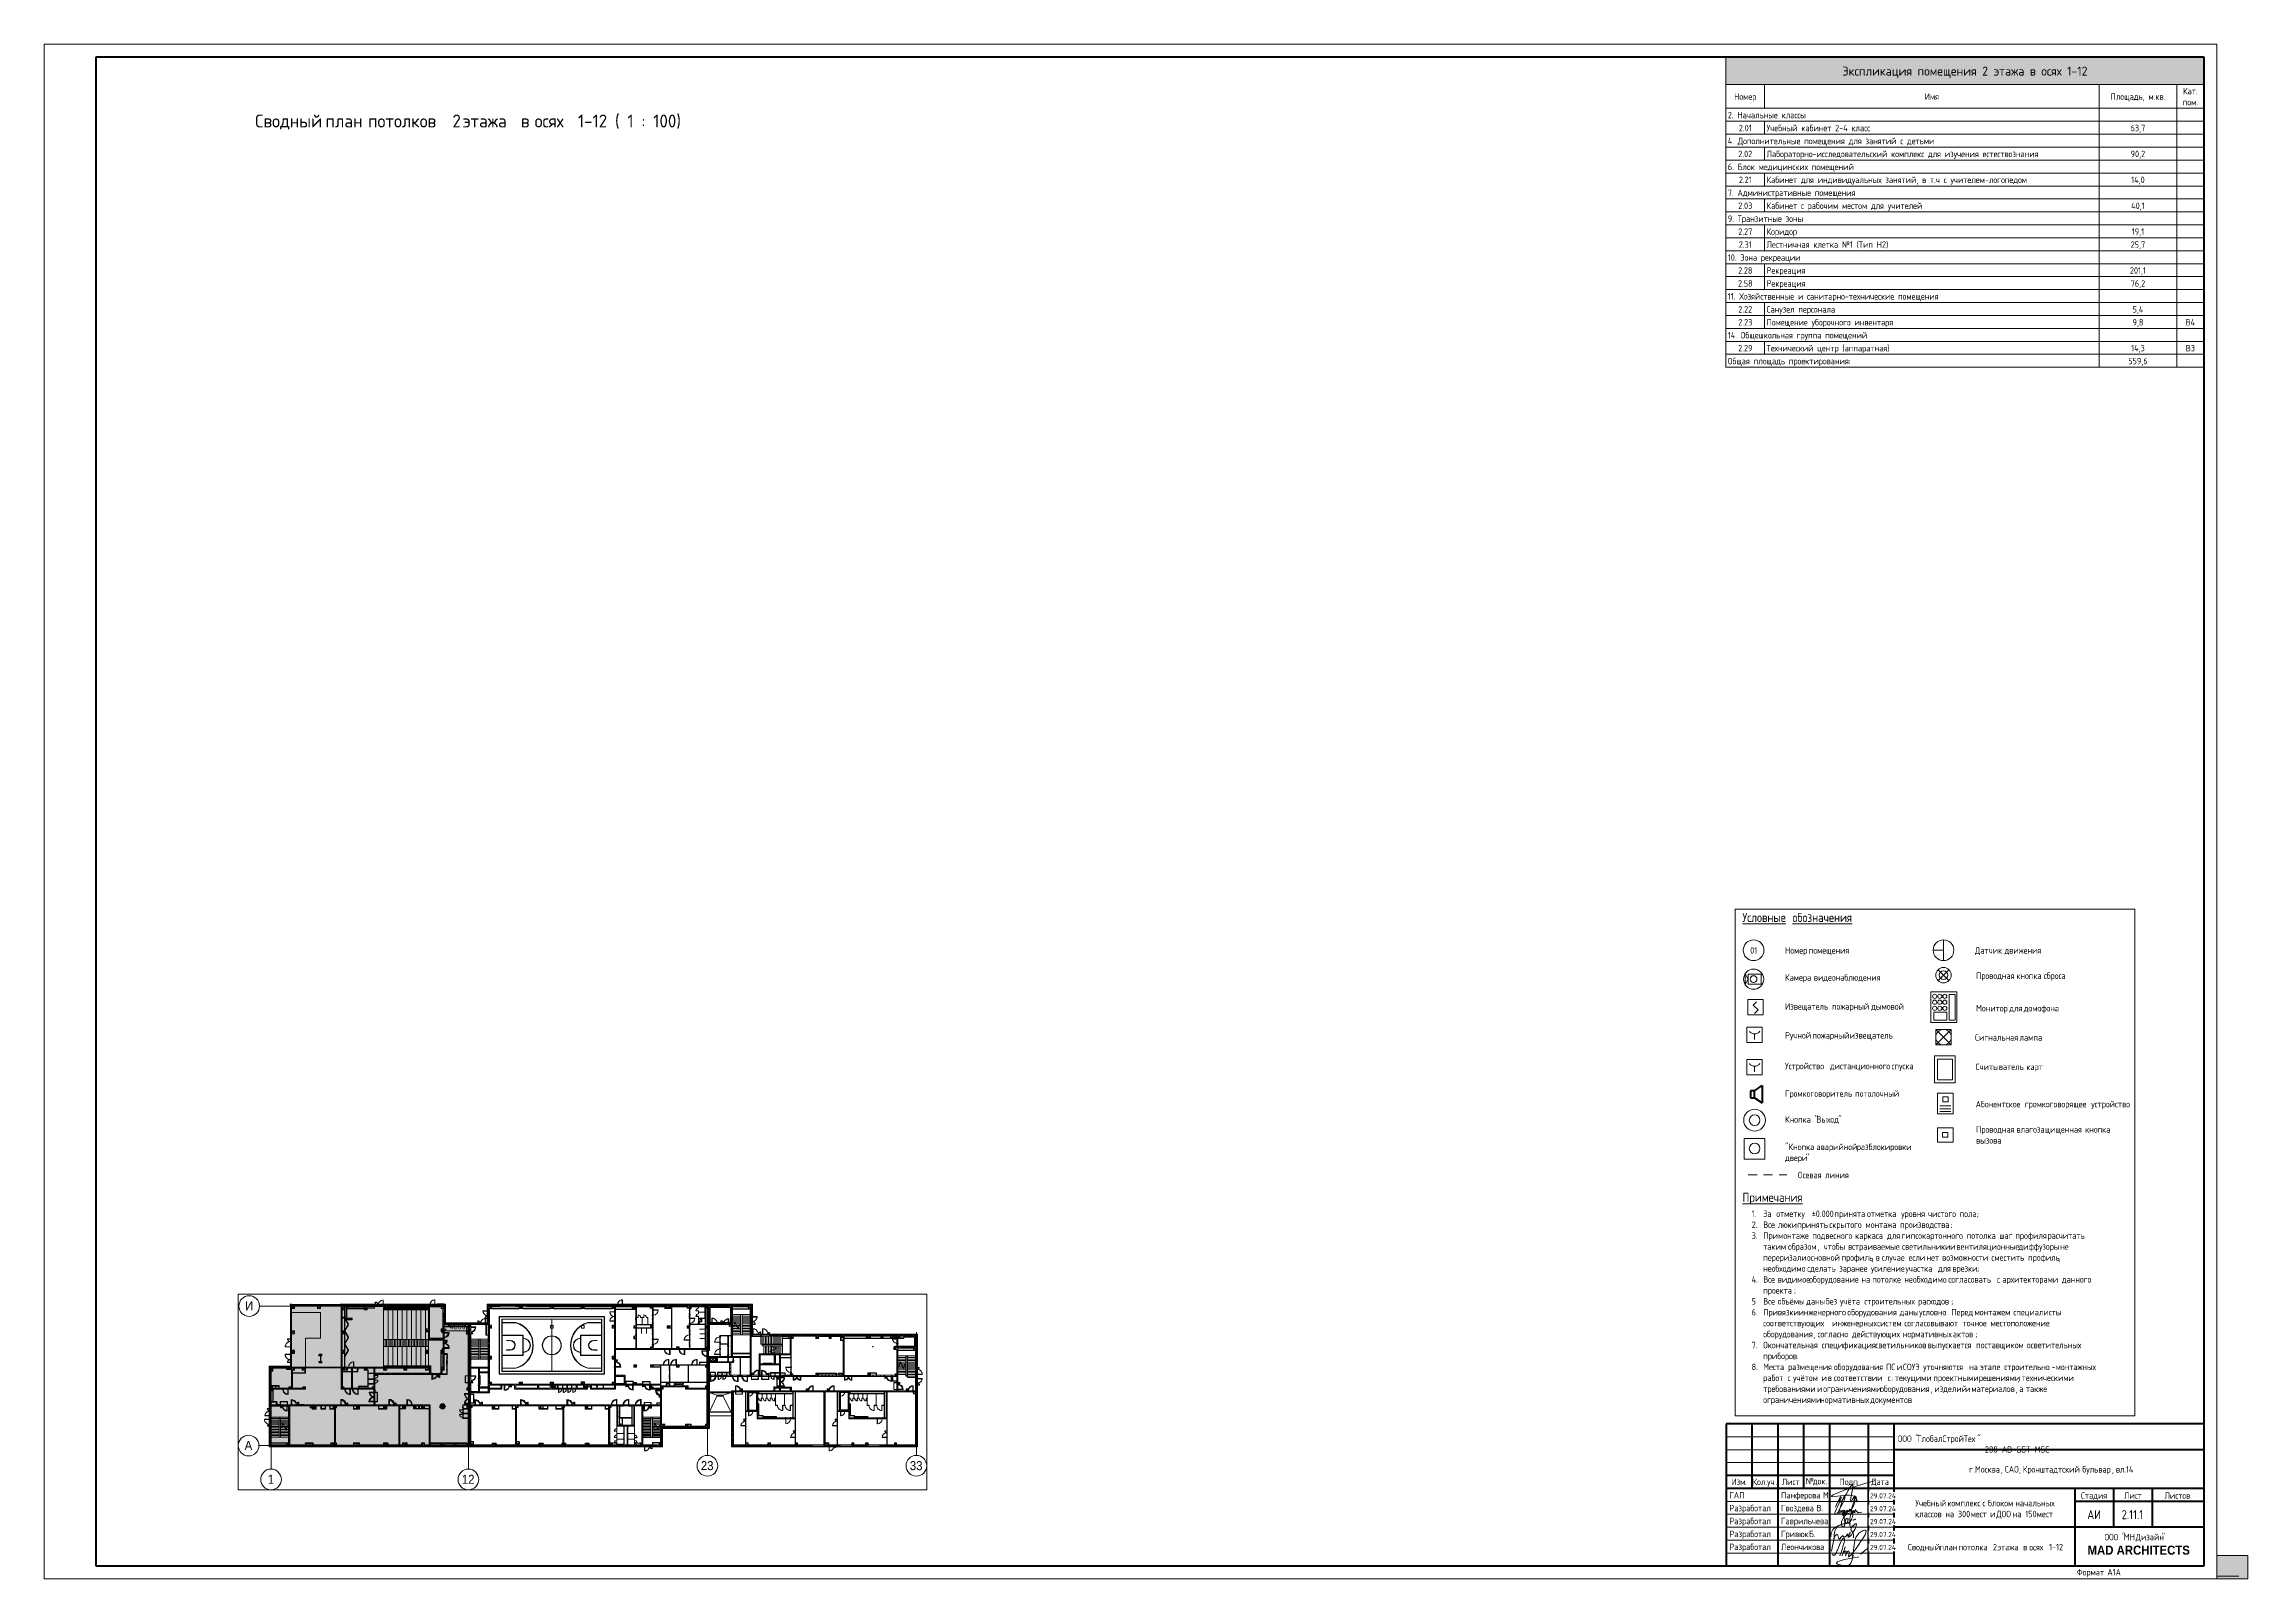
# Paper-space layout 'Layout1' of a CAD drawing. Header units: millimetres. Extents: x -841 to 12, y 0 to 594.
# The model-space entities are those that its viewports show. They can reach past a viewport. Long polylines and large blocks are cut down to what shows.
import ezdxf

# ---------------------------------------------------------------- set-up
doc = ezdxf.new("R2010")
doc.units = ezdxf.units.MM
for name, pattern in [('01 Штриховая _4 мм_', [6, 3.5, -2.5]), ('200_ШТРИХ__ш1_п0_6_', [800, 500, -300]), ('Осевая', [31.75, 6.35, -4.7625, 15.875, -4.7625])]:
    doc.linetypes.add(name, pattern=pattern)
for name, color, linetype, lineweight in [('A-ANNO-DIMS', 7, 'Continuous', 9), ('A-ANNO-DIMS-500', 7, 'Continuous', 9), ('A-DETL', 7, 'Continuous', 9), ('A-DETL-3', 7, '01 Штриховая _4 мм_', 9), ('A-DETL-4', 7, 'Continuous', 40), ('A-DETL-5', 7, 'Continuous', 20), ('A-DETL-7', 7, 'Continuous', 5), ('A-DETL-MBND-1', 7, '200_ШТРИХ__ш1_п0_6_', 9), ('A-DOOR', 7, 'Continuous', 5), ('A-GENM', 7, 'Continuous', 5), ('A-GLAZ-2', 7, 'Continuous', 5), ('A-GLAZ-CURT-3', 7, 'Continuous', 5), ('A-GLAZ-CWMG-4', 7, 'Continuous', 5), ('A-ROOF', 7, 'Continuous', 5), ('A-WALL', 7, 'Continuous', 9), ('A-WALL-4', 7, 'Continuous', 5), ('G-ANNO-LEGN', 7, 'Continuous', 9), ('G-ANNO-SCHD', 7, 'Continuous', 9), ('G-ANNO-TEXT', 7, 'Continuous', 9), ('G-ANNO-TTLB', 7, 'Continuous', 9), ('I-WALL', 7, 'Continuous', 9), ('I-WALL-4', 7, 'Continuous', 5), ('M-EQPM-1', 7, 'Continuous', 5), ('S-COLS-4', 7, 'Continuous', 5), ('S-STRS-1', 7, 'Continuous', 5), ('S-STRS-MBND-1', 7, 'Continuous', 5), ('Оси', 7, 'Continuous', 9), ('Оси-1', 7, 'Continuous', 20), ('Оси-2', 7, 'Осевая', 9)]:
    doc.layers.add(name, color=color, linetype=linetype, lineweight=lineweight)
for name, color, linetype, lineweight, true_color in [('A-ANNO-NOTE', 1, 'Continuous', 9, 0xff0000), ('A-DETL-6', 7, 'Continuous', 9, 0x008040), ('A-DETL-GENF-2', 7, 'Continuous', 5, 0xe2e2e2), ('A-DETL-GENF-3', 7, 'Continuous', 5, 0xaaaaaa), ('A-DETL-GENF-4', 7, 'Continuous', 5, 0xb7b7b7), ('A-DOOR-1', 7, 'Continuous', 5, 0xaaaaaa), ('A-DOOR-2', 7, 'Continuous', 5, 0xe2e2e2), ('A-DOOR-3', 7, 'Continuous', 5, 0xb7b7b7), ('A-DOOR-FRAM-1', 7, 'Continuous', 5, 0xe2e2e2), ('A-DOOR-FRAM-2', 7, 'Continuous', 5, 0xaaaaaa), ('A-DOOR-FRAM-3', 7, 'Continuous', 5, 0xb7b7b7), ('A-FLOR-1', 7, 'Continuous', 5, 0xb7b7b7), ('A-FLOR-2', 7, 'Continuous', 5, 0xaaaaaa), ('A-GENM-1', 7, 'Continuous', 5, 0xe2ddcd), ('A-GLAZ-3', 7, 'Continuous', 5, 0x737373), ('A-GLAZ-CURT-2', 7, 'Continuous', 5, 0x737373), ('A-GLAZ-CWMG-2', 7, 'Continuous', 5, 0x737373), ('A-GLAZ-CWMG-3', 7, 'Continuous', 5, 0x383e42), ('A-WALL-5', 7, 'Continuous', 9, 0x737373), ('A-WALL-6', 7, 'Continuous', 5, 0x737373), ('A-WALL-PATT-1', 7, 'Continuous', 5, 0x787878), ('I-WALL-2', 7, 'Continuous', 5, 0xe7e7e7), ('I-WALL-3', 7, 'Continuous', 9, 0xe7e7e7), ('I-WALL-5', 7, 'Continuous', 5, 0x737373), ('I-WALL-6', 7, 'Continuous', 5, 0x787878), ('S-COLS-3', 7, 'Continuous', 5, 0x737373), ('S-STRS-2', 7, 'Continuous', 5, 0x737373), ('S-STRS-MBND-2', 7, 'Continuous', 5, 0x737373)]:
    doc.layers.add(name, color=color, linetype=linetype, lineweight=lineweight, true_color=true_color)
doc.layers.add('A-DETL-GENF-1', color=7, linetype='Continuous', lineweight=9, true_color=0xc0c0c0, transparency=0.4)
doc.layers.add('G-ANNO-NPLT', color=7, linetype='Continuous', plot=False)
doc.styles.add('Arial_1', font='arial.ttf', dxfattribs={"width": 0.9, "height": 1750})
doc.styles.add('Arial_B', font='', dxfattribs={"width": 0.9, "height": 3.5})
doc.styles.add('GOST Common_2', font='GOST_Common.ttf', dxfattribs={"width": 0.9, "height": 3.5})
doc.styles.add('GOST Common_3', font='GOST_Common.ttf', dxfattribs={"width": 0.9, "height": 2.5})
doc.styles.add('GOST Common_4', font='GOST_Common.ttf', dxfattribs={"height": 3.5})
doc.styles.add('GOST Common_5', font='GOST_Common.ttf', dxfattribs={"height": 5})
doc.styles.add('GOST Common_6', font='GOST_Common.ttf', dxfattribs={"width": 0.9, "height": 2})
doc.styles.add('ISOCPEUR_2', font='isocpeur.ttf', dxfattribs={"width": 0.9, "height": 1000})
doc.styles.get('Arial_B').set_extended_font_data('Arial', bold=True)
doc.dimstyles.new('ISO-2_0_0_9К_Средний_округл2_2', dxfattribs={"dimscale": 304.8, "dimtxt": 995.981176, "dimasz": 2.46063, "dimexe": 1.968504, "dimexo": 0, "dimgap": 0, "dimtad": 1, "dimdec": 0, "dimrnd": 10, "dimzin": 0, "dimdsep": 46, "dimtxsty": 'ISOCPEUR_2', "dimblk1": 'OBLIQUE', "dimblk2": 'OBLIQUE', "dimsah": 1, "dimcen": 0.09, "dimdle": 1.968504, "dimazin": 0, "dimtfac": 1, "dimtdec": 4, "dimtix": 1, "dimtmove": 0, "dimatfit": 3, "dimfxl": 1, "dimtvp": 1, "dimtolj": 1, "dimtzin": 0, "dimarcsym": 2})
pattern_1 = [(45, (-38790, -7650), (-285.123, 285.123), []), (45, (-38504.88, -7650), (-285.123, 285.123), [504.031, -100.806, 16.764, -84.042])]
pattern_2 = [(45, (-38790, -150), (-285.123, 285.123), []), (45, (-38504.88, -150), (-285.123, 285.123), [504.031, -100.806, 16.764, -84.042])]
pattern_3 = [(45, (58431.5, 0), (-353.5534, 353.5534), []), (135, (58431.5, 0), (-353.5534, -353.5534), [])]
pattern_4 = [(45, (58431.5, 0), (-285.1231, 285.1231), []), (45, (58716.64, 0), (-285.1231, 285.1231), [504.031, -100.806, 16.764, -84.042])]
pattern_5 = [(135, (58431.52, 0), (-176.7767, -176.7767), [])]
pattern_6 = [(135, (58431.5, 0), (-353.5534, -353.5534), [])]
pattern_7 = [(45, (58431.52, 0), (-176.7767, 176.7767), [])]
pattern_8 = [(135, (1826.41, 164.685), (-14.14214, -14.14214), []), (225, (1826.41, 164.685), (14.14214, -14.14214), [])]
pattern_9 = [(45, (-296.384, 164.685), (-14.1421, 14.1421), []), (135, (-296.384, 164.685), (-14.1421, -14.1421), [])]
pattern_10 = [(135, (1751.41, 164.685), (-14.14214, -14.14214), []), (225, (1751.41, 164.685), (14.14214, -14.14214), [])]
pattern_11 = [(45, (-371.384, 164.685), (-14.1421, 14.1421), []), (135, (-371.384, 164.685), (-14.1421, -14.1421), [])]
pattern_12 = [(135, (1576.41, 164.685), (-14.14214, -14.14214), []), (225, (1576.41, 164.685), (14.14214, -14.14214), [])]
pattern_13 = [(45, (-546.384, 164.685), (-14.1421, 14.1421), []), (135, (-546.384, 164.685), (-14.1421, -14.1421), [])]
pattern_14 = [(135, (58431.5, 0), (-377.1708, -377.1708), [533.4, -88.9, 17.78, -88.9]), (135, (58431.5, 376.94), (-377.1708, -377.1708), []), (50, (58431.5, 0), (637.6445, -55.7866), [66.675, -733.425]), (355, (58431.5, 0), (-123.3494, 668.6992), [53.34, -586.74]), (100.451, (58484.65, -4.65), (514.299, 612.908), [56.665, -623.315]), (46.184, (58431.5, 177.8), (948.7764, -147.1497), [100.012, -1100.137]), (96.636, (58510.6, 165.5), (830.909, 865.997), [84.998, -934.973]), (351.184, (58431.5, 177.8), (830.918, 865.988), [80.01, -880.11]), (21, (58520.4, 133.35), (530.6506, -357.9283), [66.675, -733.425]), (326, (58520.4, 133.35), (216.308, 644.6585), [53.34, -586.74]), (71.451, (58564.64, 103.5), (746.9596, 286.7243), [56.665, -623.315]), (37.5, (58431.52, 0), (10.81053, 295.9426), [16.764, -562.864, 16.764, -578.866, -588.962]), (37.5, (58431.52, 0), (10.81053, 295.9426), [-1175.258, 16.764, -572.198]), (7.5, (58431.52, 0), (233.86916, 350.63175), [16.764, -322.834, 16.764, -549.529, -224.472]), (7.5, (58431.52, 0), (233.86916, 350.63175), [-905.891, 16.764, -207.708]), (327.5, (58233.27, 0), (474.5678, -20.0513), [16.764, -205.486, 16.764, -676.656, -920.115]), (327.5, (58233.27, 0), (474.5678, -20.0513), [-915.67, 16.764, -903.351]), (317.5, (58144.37, 0), (518.4522, 88.9934), [16.764, -272.161, 16.764, -443.738, -653.415]), (317.5, (58144.37, 0), (518.4522, 88.9934), [-749.427, 16.764, -636.651])]
pattern_15 = [(135, (1751.41, 174.685), (-14.14214, -14.14214), []), (225, (1751.41, 174.685), (14.14214, -14.14214), [])]
pattern_16 = [(45, (-371.384, 174.685), (-14.1421, 14.1421), []), (135, (-371.384, 174.685), (-14.1421, -14.1421), [])]
pattern_17 = [(135, (1751.41, 104.685), (-14.14214, -14.14214), []), (225, (1751.41, 104.685), (14.14214, -14.14214), [])]
pattern_18 = [(45, (-371.384, 104.685), (-14.1421, 14.1421), []), (135, (-371.384, 104.685), (-14.1421, -14.1421), [])]
pattern_19 = [(135, (1951.41, 104.685), (-14.14214, -14.14214), []), (225, (1951.41, 104.685), (14.14214, -14.14214), [])]
pattern_20 = [(45, (-171.384, 104.685), (-14.1421, 14.1421), []), (135, (-171.384, 104.685), (-14.1421, -14.1421), [])]
pattern_21 = [(135, (1951.41, 164.685), (-14.14214, -14.14214), []), (225, (1951.41, 164.685), (14.14214, -14.14214), [])]
pattern_22 = [(45, (-171.384, 164.685), (-14.1421, 14.1421), []), (135, (-171.384, 164.685), (-14.1421, -14.1421), [])]
pattern_23 = [(45, (58431.5, 0), (-530.33, 530.33), []), (135, (58431.5, 0), (-530.33, -530.33), [])]

psp = doc.layouts.get("Layout1")

# ---------------------------------------------------------------- texts
at = {"layer": 'G-ANNO-SCHD', "line_spacing_factor": 1.022761}
for s, insert, char_height, width, attachment_point, style in [('Экспликация помещения 2 этажа в осях 1-12', (-97.52, 585.3), 3.5, 115.0497, 2, 'GOST Common_4'), ('Номер', (-182.55, 574.92), 2.5, 9.896, 2, 'GOST Common_3'), ('Имя', (-110.31, 574.92), 2.5, 6.1548, 2, 'GOST Common_3'), ('Площадь, м.кв.', (-30.57, 574.92), 2.5, 23.8349, 2, 'GOST Common_3'), ('Кат.\\Pпом.', (-10.28, 577.05), 2.5, 7.5125, 2, 'GOST Common_3'), ('2. Начальные классы', (-189.3, 567.77), 2.5, 33.7611, 1, 'GOST Common_3'), ('4. Дополнительные помещения для занятий с детьми', (-189.3, 557.75), 2.5, 87.103, 1, 'GOST Common_3'), ('2.01', (-182.55, 562.76), 2.5, 5.9135, 2, 'GOST Common_3'), ('Учебный кабинет 2-4 класс', (-174.3, 562.76), 2.5, 45.3768, 1, 'GOST Common_3'), ('63,7', (-30.57, 562.76), 2.5, 6.5471, 2, 'GOST Common_3'), ('6. Блок медицинских помещений', (-189.3, 547.73), 2.5, 52.0445, 1, 'GOST Common_3'), ('2.02', (-182.55, 552.74), 2.5, 6.4264, 2, 'GOST Common_3'), ('Лабораторно-исследовательский комплекс для изучения естествознания', (-174.3, 552.74), 2.5, 121.8295, 1, 'GOST Common_3'), ('90,2', (-30.57, 552.74), 2.5, 6.5471, 2, 'GOST Common_3'), ('7. Административные помещения', (-189.3, 537.71), 2.5, 54.6091, 1, 'GOST Common_3'), ('2.21', (-182.55, 542.72), 2.5, 5.9135, 2, 'GOST Common_3'), ('Кабинет для индивидуальных занятий, в т.ч с учителем-логопедом', (-174.3, 542.72), 2.5, 111.149, 1, 'GOST Common_3'), ('14,0', (-30.57, 542.72), 2.5, 6.3057, 2, 'GOST Common_3'), ('2.03', (-182.55, 532.69), 2.5, 6.4264, 2, 'GOST Common_3'), ('Кабинет с рабочим местом для учителей', (-174.3, 532.69), 2.5, 67.3109, 1, 'GOST Common_3'), ('40,1', (-30.57, 532.69), 2.5, 6.3057, 2, 'GOST Common_3'), ('9. Транзитные зоны', (-189.3, 527.68), 2.5, 32.1318, 1, 'GOST Common_3'), ('2.27', (-182.55, 522.67), 2.5, 6.4264, 2, 'GOST Common_3'), ('Коридор', (-174.3, 522.67), 2.5, 13.3656, 1, 'GOST Common_3'), ('19,1', (-30.57, 522.67), 2.5, 5.5212, 2, 'GOST Common_3'), ('10. Зона рекреации', (-189.3, 512.65), 2.5, 31.1966, 1, 'GOST Common_3'), ('2.31', (-182.55, 517.66), 2.5, 5.9135, 2, 'GOST Common_3'), ('Лестничная клетка №1 (Тип Н2)', (-174.3, 517.66), 2.5, 51.9842, 1, 'GOST Common_3'), ('25,7', (-30.57, 517.66), 2.5, 6.5471, 2, 'GOST Common_3'), ('2.28', (-182.55, 507.64), 2.5, 6.4264, 2, 'GOST Common_3'), ('Рекреация', (-174.3, 507.64), 2.5, 17.6499, 1, 'GOST Common_3'), ('201,1', (-30.57, 507.64), 2.5, 7.3918, 2, 'GOST Common_3'), ('11. Хозяйственные и санитарно-технические помещения', (-189.3, 497.61), 2.5, 92.8052, 1, 'GOST Common_3'), ('2.58', (-182.55, 502.62), 2.5, 6.4264, 2, 'GOST Common_3'), ('Рекреация', (-174.3, 502.62), 2.5, 17.6499, 1, 'GOST Common_3'), ('76,2', (-30.57, 502.62), 2.5, 6.5471, 2, 'GOST Common_3'), ('2.23', (-182.55, 487.59), 2.5, 6.4264, 2, 'GOST Common_3'), ('2.22', (-182.55, 492.6), 2.5, 6.4264, 2, 'GOST Common_3'), ('Санузел персонала', (-174.3, 492.6), 2.5, 31.3172, 1, 'GOST Common_3'), ('Помещение уборочного инвентаря', (-174.3, 487.59), 2.5, 56.4193, 1, 'GOST Common_3'), ('9,8', (-30.57, 487.59), 2.5, 4.6765, 2, 'GOST Common_3'), ('5,4', (-30.57, 492.6), 2.5, 4.948, 2, 'GOST Common_3'), ('В4', (-10.28, 487.59), 2.5, 4.2842, 2, 'GOST Common_3'), ('14. Общешкольная группа помещений', (-189.3, 482.58), 2.5, 60.8846, 1, 'GOST Common_3'), ('Технический центр (аппаратная)', (-174.3, 477.57), 2.5, 55.1521, 1, 'GOST Common_3'), ('Общая площадь проектирования:', (-189.3, 472.56), 2.5, 54.5789, 1, 'GOST Common_3'), ('2.29', (-182.55, 477.57), 2.5, 6.4264, 2, 'GOST Common_3'), ('559,6', (-30.57, 472.56), 2.5, 8.4176, 2, 'GOST Common_3'), ('14,3', (-30.57, 477.57), 2.5, 6.3057, 2, 'GOST Common_3'), ('В3', (-10.28, 477.57), 2.5, 4.0127, 2, 'GOST Common_3')]:
    psp.add_mtext(s, dxfattribs=dict(at, insert=insert, char_height=char_height, width=width, attachment_point=attachment_point, style=style))
at = {"layer": 'G-ANNO-TTLB', "attachment_point": 1}
for s, insert, char_height, width, style in [('Сводный', (-759.28, 566.73), 5, 30.865, 'GOST Common_5'), ('\\fGOST Common|b0|i0|c204|p34|; ', (-733.82, 566.73), 5, 2.0844, 'GOST Common_5'), ('план', (-732.1, 566.73), 5, 17.8776, 'GOST Common_5'), ('\\fGOST Common|b0|i0|c204|p34|; ', (-717.35, 566.73), 5, 2.0844, 'GOST Common_5'), ('потолков', (-715.63, 566.73), 5, 35.9156, 'GOST Common_5'), (' 2 ', (-685.99, 566.73), 5, 8.4979, 'GOST Common_5'), ('этажа', (-678.98, 566.73), 5, 25.2532, 'GOST Common_5'), ('\\fGOST Common|b0|i0|c204|p34|; ', (-658.15, 566.73), 5, 2.0844, 'GOST Common_5'), ('\\fGOST Common|b0|i0|c204|p34|;в', (-656.43, 566.73), 5, 4.3291, 'GOST Common_5'), ('\\fGOST Common|b0|i0|c204|p34|; ', (-652.85, 566.73), 5, 2.0844, 'GOST Common_5'), ('осях', (-651.13, 566.73), 5, 16.6751, 'GOST Common_5'), (' 1-12 ( 1 : 100)', (-637.38, 566.73), 5, 47.0591, 'GOST Common_5'), ('ООО', (-123.53, 55.52), 2.5, 6.4937, 'GOST Common_3'), (' "', (-118.17, 55.52), 2.5, 2.5975, 'GOST Common_3'), ('ГлобалСтройТех', (-116.03, 55.52), 2.5, 28.2114, 'GOST Common_3'), ('"                                                                               288-AB-GST-MSC', (-92.75, 55.52), 2.5, 105.1974, 'GOST Common_3'), ('\\fGOST Common|b0|i0|c204|p34|;\\W.9;г', (-95.9, 43.66), 2.5, 1.9481, 'GOST Common_3'), ('Москва', (-93.64, 43.66), 2.5, 12.1215, 'GOST Common_3'), ('САО', (-82.09, 43.66), 2.5, 6.5658, 'GOST Common_3'), ('Кронштадтский', (-75.12, 43.66), 2.5, 26.9848, 'GOST Common_3'), ('\\fGOST Common|b0|i0|c204|p34|;\\W.9; ', (-52.86, 43.66), 2.5, 0.938, 'GOST Common_3'), ('бульвар', (-52.08, 43.66), 2.5, 13.8532, 'GOST Common_3'), ('вл', (-39.11, 43.66), 2.5, 3.8962, 'GOST Common_3'), ('.14', (-35.89, 43.66), 2.5, 4.3291, 'GOST Common_3'), ('\\fGOST Common|b0|i0|c204|p34|;\\W.9;.', (-94.29, 43.66), 2.5, 0.7937, 'GOST Common_3'), (', ', (-83.64, 43.66), 2.5, 1.8759, 'GOST Common_3'), (', ', (-76.67, 43.66), 2.5, 1.8759, 'GOST Common_3'), (', ', (-40.65, 43.66), 2.5, 1.8759, 'GOST Common_3'), ('Учебный', (-116.7, 30.59), 2.5, 14.0696, 'GOST Common_3'), ('классов', (-116.82, 26.36), 2.5, 13.2759, 'GOST Common_3'), ('\\fGOST Common|b0|i0|c204|p34|;\\W.9; ', (-105.87, 26.36), 2.5, 0.938, 'GOST Common_3'), ('\\fGOST Common|b0|i0|c204|p34|;\\W.9; ', (-105.1, 30.59), 2.5, 0.938, 'GOST Common_3'), ('на', (-105.1, 26.36), 2.5, 4.1127, 'GOST Common_3'), ('комплекс', (-104.32, 30.59), 2.5, 15.5127, 'GOST Common_3'), (' 300 ', (-101.7, 26.36), 2.5, 7.7203, 'GOST Common_3'), ('мест', (-95.33, 26.36), 2.5, 8.2253, 'GOST Common_3'), ('\\fGOST Common|b0|i0|c204|p34|;\\W.9; ', (-91.52, 30.59), 2.5, 0.938, 'GOST Common_3'), ('\\fGOST Common|b0|i0|c204|p34|;\\W.9;с', (-90.75, 30.59), 2.5, 1.6595, 'GOST Common_3'), ('\\fGOST Common|b0|i0|c204|p34|;\\W.9; ', (-89.38, 30.59), 2.5, 0.938, 'GOST Common_3'), ('\\fGOST Common|b0|i0|c204|p34|;\\W.9; ', (-88.55, 26.36), 2.5, 0.938, 'GOST Common_3'), ('блоком', (-88.61, 30.59), 2.5, 11.9051, 'GOST Common_3'), ('\\fGOST Common|b0|i0|c204|p34|;\\W.9;и', (-87.77, 26.36), 2.5, 1.9481, 'GOST Common_3'), ('\\fGOST Common|b0|i0|c204|p34|;\\W.9; ', (-86.17, 26.36), 2.5, 0.938, 'GOST Common_3'), ('ДОО', (-85.39, 26.36), 2.5, 6.7823, 'GOST Common_3'), ('\\fGOST Common|b0|i0|c204|p34|;\\W.9; ', (-79.8, 26.36), 2.5, 0.938, 'GOST Common_3'), ('на', (-79.02, 26.36), 2.5, 4.1127, 'GOST Common_3'), ('\\fGOST Common|b0|i0|c204|p34|;\\W.9; ', (-78.78, 30.59), 2.5, 0.938, 'GOST Common_3'), ('начальных', (-78.01, 30.59), 2.5, 18.1823, 'GOST Common_3'), (' 150 ', (-75.63, 26.36), 2.5, 7.143, 'GOST Common_3'), ('мест', (-69.73, 26.36), 2.5, 8.2253, 'GOST Common_3'), ('АИ', (-50.19, 26.62), 3.5, 6.5658, 'GOST Common_2'), ('2.11.1', (-36.89, 26.62), 3.5, 10.6785, 'GOST Common_2'), ('Сводный', (-119.59, 13.54), 2.5, 13.8532, 'GOST Common_3'), ('\\fGOST Common|b0|i0|c204|p34|;\\W.9; ', (-108.16, 13.54), 2.5, 0.938, 'GOST Common_3'), ('план', (-107.39, 13.54), 2.5, 8.0089, 'GOST Common_3'), ('\\fGOST Common|b0|i0|c204|p34|;\\W.9; ', (-100.78, 13.54), 2.5, 0.938, 'GOST Common_3'), ('потолка', (-100.01, 13.54), 2.5, 14.3582, 'GOST Common_3'), (' 2 ', (-88.16, 13.54), 2.5, 3.824, 'GOST Common_3'), ('этажа', (-85, 13.54), 2.5, 11.1835, 'GOST Common_3'), ('\\fGOST Common|b0|i0|c204|p34|;\\W.9; ', (-75.78, 13.54), 2.5, 0.938, 'GOST Common_3'), ('\\fGOST Common|b0|i0|c204|p34|;\\W.9;в', (-75, 13.54), 2.5, 1.9481, 'GOST Common_3'), ('\\fGOST Common|b0|i0|c204|p34|;\\W.9; ', (-73.4, 13.54), 2.5, 0.938, 'GOST Common_3'), ('осях', (-72.62, 13.54), 2.5, 7.5038, 'GOST Common_3'), (' 1-12', (-66.43, 13.54), 2.5, 7.5759, 'GOST Common_3')]:
    psp.add_mtext(s, dxfattribs=dict(at, insert=insert, char_height=char_height, width=width, style=style))

msp = doc.modelspace()

# ---------------------------------------------------------------- texts
at = {"layer": 'G-ANNO-TEXT', "attachment_point": 1}
for s, insert, char_height, width, style in [('\\LУсловные', (38728.33, 3189.7), 3.5, 22.1506, 'GOST Common_2'), ('\\L\\fGOST Common|b0|i0|c204|p34|;\\W.9;\\L ', (38746.61, 3189.7), 3.5, 1.2987, 'GOST Common_2'), ('\\Lобозначения', (38747.68, 3189.7), 3.5, 30.1595, 'GOST Common_2'), ('01', (38731.31, 3176.46), 2.5, 3.319, 'GOST Common_3'), ('Номер', (38744.81, 3176.46), 2.5, 10.1734, 'GOST Common_3'), ('\\fGOST Common|b0|i0|c204|p34|;\\W.9; ', (38753.21, 3176.46), 2.5, 0.938, 'GOST Common_3'), ('помещения', (38753.98, 3176.46), 2.5, 18.543, 'GOST Common_3'), ('Датчик', (38818.33, 3176.46), 2.5, 12.9152, 'GOST Common_3'), ('\\fGOST Common|b0|i0|c204|p34|;\\W.9; ', (38828.99, 3176.46), 2.5, 0.938, 'GOST Common_3'), ('движения', (38829.76, 3176.46), 2.5, 16.0899, 'GOST Common_3'), ('Камера', (38744.81, 3165.97), 2.5, 12.5544, 'GOST Common_3'), ('\\fGOST Common|b0|i0|c204|p34|;\\W.9; ', (38755.17, 3165.97), 2.5, 0.938, 'GOST Common_3'), ('видеонаблюдения', (38755.94, 3165.97), 2.5, 29.8709, 'GOST Common_3'), ('Проводная', (38818.75, 3166.65), 2.5, 17.9658, 'GOST Common_3'), ('\\fGOST Common|b0|i0|c204|p34|;\\W.9; ', (38833.58, 3166.65), 2.5, 0.938, 'GOST Common_3'), ('кнопка', (38834.35, 3166.65), 2.5, 11.9051, 'GOST Common_3'), ('\\fGOST Common|b0|i0|c204|p34|;\\W.9; ', (38844.17, 3166.65), 2.5, 0.938, 'GOST Common_3'), ('сброса', (38844.95, 3166.65), 2.5, 11.3278, 'GOST Common_3'), ('\\fGOST Common|b0|i0|c204|p34|;\\W.9; ', (38744.81, 3161.74), 2.5, 0.938, 'GOST Common_3'), ('Извещатель', (38744.81, 3154.77), 2.5, 21.0683, 'GOST Common_3'), ('\\fGOST Common|b0|i0|c204|p34|;\\W.9; ', (38762.19, 3154.77), 2.5, 0.938, 'GOST Common_3'), ('пожарный', (38762.97, 3154.77), 2.5, 16.5228, 'GOST Common_3'), ('дымовой', (38778.15, 3154.77), 2.5, 14.0696, 'GOST Common_3'), ('Монитор', (38818.75, 3154.07), 2.5, 14.6468, 'GOST Common_3'), ('\\fGOST Common|b0|i0|c204|p34|;\\W.9; ', (38830.84, 3154.07), 2.5, 0.938, 'GOST Common_3'), ('для', (38831.61, 3154.07), 2.5, 5.8443, 'GOST Common_3'), ('\\fGOST Common|b0|i0|c204|p34|;\\W.9; ', (38836.43, 3154.07), 2.5, 0.938, 'GOST Common_3'), ('домофона', (38837.21, 3154.07), 2.5, 16.5228, 'GOST Common_3'), ('Ручной', (38744.81, 3143.58), 2.5, 11.9051, 'GOST Common_3'), ('\\fGOST Common|b0|i0|c204|p34|;\\W.9; ', (38754.63, 3143.58), 2.5, 0.938, 'GOST Common_3'), ('пожарный', (38755.41, 3143.58), 2.5, 16.5228, 'GOST Common_3'), ('\\fGOST Common|b0|i0|c204|p34|;\\W.9; ', (38769.04, 3143.58), 2.5, 0.938, 'GOST Common_3'), ('извещатель', (38769.81, 3143.58), 2.5, 20.8519, 'GOST Common_3'), ('\\fGOST Common|b0|i0|c204|p34|;\\W.9; ', (38787.02, 3143.58), 2.5, 0.938, 'GOST Common_3'), ('Сигнальная', (38818.33, 3142.77), 2.5, 19.9139, 'GOST Common_3'), ('\\fGOST Common|b0|i0|c204|p34|;\\W.9; ', (38834.76, 3142.77), 2.5, 0.938, 'GOST Common_3'), ('лампа', (38835.54, 3142.77), 2.5, 10.3899, 'GOST Common_3'), ('Устройство', (38744.81, 3131.7), 2.5, 20.1304, 'GOST Common_3'), ('\\fGOST Common|b0|i0|c204|p34|;\\W.9; ', (38761.42, 3131.7), 2.5, 0.938, 'GOST Common_3'), ('дистанционного', (38762.19, 3131.7), 2.5, 27.9228, 'GOST Common_3'), ('\\fGOST Common|b0|i0|c204|p34|;\\W.9; ', (38785.23, 3131.7), 2.5, 0.938, 'GOST Common_3'), ('спуска', (38786.01, 3131.7), 2.5, 11.3278, 'GOST Common_3'), ('Считыватель', (38818.56, 3131.4), 2.5, 22.8721, 'GOST Common_3'), ('\\fGOST Common|b0|i0|c204|p34|;\\W.9; ', (38837.44, 3131.4), 2.5, 0.938, 'GOST Common_3'), ('карт', (38838.21, 3131.4), 2.5, 8.5139, 'GOST Common_3'), ('Громкоговоритель', (38744.81, 3121.07), 2.5, 31.8911, 'GOST Common_3'), ('\\fGOST Common|b0|i0|c204|p34|;\\W.9; ', (38771.12, 3121.07), 2.5, 0.938, 'GOST Common_3'), ('потолочный', (38771.9, 3121.07), 2.5, 20.2025, 'GOST Common_3'), ('Абонентское', (38818.56, 3116.96), 2.5, 22.1506, 'GOST Common_3'), ('\\fGOST Common|b0|i0|c204|p34|;\\W.9; ', (38836.84, 3116.96), 2.5, 0.938, 'GOST Common_3'), ('громкоговорящее', (38837.61, 3116.96), 2.5, 30.2316, 'GOST Common_3'), ('\\fGOST Common|b0|i0|c204|p34|;\\W.9; ', (38862.56, 3116.96), 2.5, 0.938, 'GOST Common_3'), ('устройство', (38863.33, 3116.96), 2.5, 19.9139, 'GOST Common_3'), ('Кнопка', (38744.81, 3111.03), 2.5, 12.1215, 'GOST Common_3'), (' "', (38754.81, 3111.03), 2.5, 2.5975, 'GOST Common_3'), ('Выход', (38756.96, 3111.03), 2.5, 10.2456, 'GOST Common_3'), ('\\fGOST Common|b0|i0|c204|p34|;\\W.9;"', (38765.41, 3111.03), 2.5, 1.6595, 'GOST Common_3'), ('Проводная', (38818.75, 3107.16), 2.5, 17.9658, 'GOST Common_3'), ('\\fGOST Common|b0|i0|c204|p34|;\\W.9; ', (38833.58, 3107.16), 2.5, 0.938, 'GOST Common_3'), ('влагозащищенная', (38834.35, 3107.16), 2.5, 31.3139, 'GOST Common_3'), ('\\fGOST Common|b0|i0|c204|p34|;\\W.9; ', (38860.19, 3107.16), 2.5, 0.938, 'GOST Common_3'), ('кнопка', (38860.96, 3107.16), 2.5, 11.9051, 'GOST Common_3'), ('\\fGOST Common|b0|i0|c204|p34|;\\W.9; ', (38870.78, 3107.16), 2.5, 0.938, 'GOST Common_3'), ('\\fGOST Common|b0|i0|c204|p34|;\\W.9;"', (38744.81, 3100.41), 2.5, 1.6595, 'GOST Common_3'), ('Кнопка', (38746.18, 3100.41), 2.5, 12.1215, 'GOST Common_3'), ('\\fGOST Common|b0|i0|c204|p34|;\\W.9;"', (38752.85, 3096.17), 2.5, 1.6595, 'GOST Common_3'), ('\\fGOST Common|b0|i0|c204|p34|;\\W.9; ', (38756.18, 3100.41), 2.5, 0.938, 'GOST Common_3'), ('аварийной', (38756.96, 3100.41), 2.5, 17.9658, 'GOST Common_3'), ('\\fGOST Common|b0|i0|c204|p34|;\\W.9; ', (38771.78, 3100.41), 2.5, 0.938, 'GOST Common_3'), ('разблокировки', (38772.55, 3100.41), 2.5, 25.3975, 'GOST Common_3'), ('\\fGOST Common|b0|i0|c204|p34|;\\W.9; ', (38793.51, 3100.41), 2.5, 0.938, 'GOST Common_3'), ('вызова', (38818.75, 3102.93), 2.5, 11.9772, 'GOST Common_3'), ('двери', (38744.81, 3096.17), 2.5, 9.7405, 'GOST Common_3'), ('Осевая', (38749.79, 3089.53), 2.5, 11.8329, 'GOST Common_3'), ('\\fGOST Common|b0|i0|c204|p34|;\\W.9; ', (38759.55, 3089.53), 2.5, 0.938, 'GOST Common_3'), ('линия', (38760.33, 3089.53), 2.5, 9.7405, 'GOST Common_3'), ('\\LПримечания', (38728.33, 3081.38), 3.5, 28.4278, 'GOST Common_2'), ('1.', (38731.89, 3074.53), 2.5, 5.4117, 'GOST Common_3'), ('За', (38736.35, 3074.53), 2.5, 4.257, 'GOST Common_3'), ('отметку', (38741.41, 3074.53), 2.5, 14.8633, 'GOST Common_3'), (' ±0.000 ', (38753.68, 3074.53), 2.5, 12.4101, 'GOST Common_3'), ('принята', (38763.92, 3074.53), 2.5, 14.3582, 'GOST Common_3'), ('\\fGOST Common|b0|i0|c204|p34|;\\W.9; ', (38775.76, 3074.53), 2.5, 0.938, 'GOST Common_3'), ('отметка', (38776.54, 3074.53), 2.5, 15.0797, 'GOST Common_3'), ('\\fGOST Common|b0|i0|c204|p34|;\\W.9; ', (38788.98, 3074.53), 2.5, 0.938, 'GOST Common_3'), ('уровня', (38789.75, 3074.53), 2.5, 11.6886, 'GOST Common_3'), ('\\fGOST Common|b0|i0|c204|p34|;\\W.9; ', (38799.4, 3074.53), 2.5, 0.938, 'GOST Common_3'), ('чистого', (38800.17, 3074.53), 2.5, 13.8532, 'GOST Common_3'), ('\\fGOST Common|b0|i0|c204|p34|;\\W.9; ', (38811.6, 3074.53), 2.5, 0.938, 'GOST Common_3'), ('пола', (38812.38, 3074.53), 2.5, 8.0089, 'GOST Common_3'), ('\\fGOST Common|b0|i0|c204|p34|;\\W.9;;', (38818.98, 3074.53), 2.5, 0.938, 'GOST Common_3'), ('2.', (38731.89, 3070.29), 2.5, 5.4117, 'GOST Common_3'), ('3.', (38731.89, 3066.06), 2.5, 5.4117, 'GOST Common_3'), ('Все', (38736.35, 3070.29), 2.5, 5.8443, 'GOST Common_3'), ('При', (38736.35, 3066.06), 2.5, 6.0608, 'GOST Common_3'), ('\\fGOST Common|b0|i0|c204|p34|;\\W.9; ', (38741.18, 3070.29), 2.5, 0.938, 'GOST Common_3'), ('\\fGOST Common|b0|i0|c204|p34|;\\W.9; ', (38741.35, 3066.06), 2.5, 0.938, 'GOST Common_3'), ('люки', (38741.95, 3070.29), 2.5, 8.2253, 'GOST Common_3'), ('монтаже', (38742.13, 3066.06), 2.5, 15.0797, 'GOST Common_3'), ('\\fGOST Common|b0|i0|c204|p34|;\\W.9; ', (38748.74, 3070.29), 2.5, 0.938, 'GOST Common_3'), ('принять', (38749.51, 3070.29), 2.5, 14.1418, 'GOST Common_3'), ('\\fGOST Common|b0|i0|c204|p34|;\\W.9; ', (38754.57, 3066.06), 2.5, 0.938, 'GOST Common_3'), ('подвесного', (38755.34, 3066.06), 2.5, 19.1924, 'GOST Common_3'), ('\\fGOST Common|b0|i0|c204|p34|;\\W.9; ', (38761.18, 3070.29), 2.5, 0.938, 'GOST Common_3'), ('скрытого', (38761.95, 3070.29), 2.5, 16.0177, 'GOST Common_3'), ('\\fGOST Common|b0|i0|c204|p34|;\\W.9; ', (38771.18, 3066.06), 2.5, 0.938, 'GOST Common_3'), ('каркаса', (38771.95, 3066.06), 2.5, 13.9975, 'GOST Common_3'), ('\\fGOST Common|b0|i0|c204|p34|;\\W.9; ', (38775.17, 3070.29), 2.5, 0.938, 'GOST Common_3'), ('монтажа', (38775.94, 3070.29), 2.5, 15.2962, 'GOST Common_3'), ('\\fGOST Common|b0|i0|c204|p34|;\\W.9; ', (38783.5, 3066.06), 2.5, 0.938, 'GOST Common_3'), ('для', (38784.28, 3066.06), 2.5, 5.8443, 'GOST Common_3'), ('\\fGOST Common|b0|i0|c204|p34|;\\W.9; ', (38788.56, 3070.29), 2.5, 0.938, 'GOST Common_3'), ('\\fGOST Common|b0|i0|c204|p34|;\\W.9; ', (38789.1, 3066.06), 2.5, 0.938, 'GOST Common_3'), ('производства', (38789.34, 3070.29), 2.5, 23.6658, 'GOST Common_3'), ('гипсокартонного', (38789.87, 3066.06), 2.5, 29.6544, 'GOST Common_3'), ('\\fGOST Common|b0|i0|c204|p34|;\\W.9;;', (38808.86, 3070.29), 2.5, 0.938, 'GOST Common_3'), ('\\fGOST Common|b0|i0|c204|p34|;\\W.9; ', (38814.34, 3066.06), 2.5, 0.938, 'GOST Common_3'), ('потолка', (38815.11, 3066.06), 2.5, 14.3582, 'GOST Common_3'), ('\\fGOST Common|b0|i0|c204|p34|;\\W.9; ', (38826.96, 3066.06), 2.5, 0.938, 'GOST Common_3'), ('шаг', (38827.73, 3066.06), 2.5, 6.5658, 'GOST Common_3'), ('\\fGOST Common|b0|i0|c204|p34|;\\W.9; ', (38833.15, 3066.06), 2.5, 0.938, 'GOST Common_3'), ('профиля', (38833.93, 3066.06), 2.5, 14.1418, 'GOST Common_3'), ('\\fGOST Common|b0|i0|c204|p34|;\\W.9; ', (38845.59, 3066.06), 2.5, 0.938, 'GOST Common_3'), ('расчитать', (38846.37, 3066.06), 2.5, 18.6873, 'GOST Common_3'), ('\\fGOST Common|b0|i0|c204|p34|;\\W.9; ', (38861.79, 3066.06), 2.5, 0.938, 'GOST Common_3'), ('таким', (38736.35, 3061.83), 2.5, 10.6785, 'GOST Common_3'), ('переризали', (38736.35, 3057.59), 2.5, 19.5532, 'GOST Common_3'), ('\\fGOST Common|b0|i0|c204|p34|;\\W.9; ', (38745.16, 3061.83), 2.5, 0.938, 'GOST Common_3'), ('образом', (38745.94, 3061.83), 2.5, 13.9253, 'GOST Common_3'), ('\\fGOST Common|b0|i0|c204|p34|;\\W.9; ', (38752.49, 3057.59), 2.5, 0.938, 'GOST Common_3'), ('основной', (38753.26, 3057.59), 2.5, 15.2962, 'GOST Common_3'), (',  ', (38757.43, 3061.83), 2.5, 2.8139, 'GOST Common_3'), ('чтобы', (38759.75, 3061.83), 2.5, 10.462, 'GOST Common_3'), ('\\fGOST Common|b0|i0|c204|p34|;\\W.9; ', (38765.88, 3057.59), 2.5, 0.938, 'GOST Common_3'), ('профиль', (38766.66, 3057.59), 2.5, 14.1418, 'GOST Common_3'), ('\\fGOST Common|b0|i0|c204|p34|;\\W.9; ', (38768.38, 3061.83), 2.5, 0.938, 'GOST Common_3'), ('встраиваемые', (38769.16, 3061.83), 2.5, 24.4595, 'GOST Common_3'), (', ', (38778.32, 3057.59), 2.5, 1.8759, 'GOST Common_3'), ('\\fGOST Common|b0|i0|c204|p34|;\\W.9;в', (38779.87, 3057.59), 2.5, 1.9481, 'GOST Common_3'), ('\\fGOST Common|b0|i0|c204|p34|;\\W.9; ', (38781.48, 3057.59), 2.5, 0.938, 'GOST Common_3'), ('случае', (38782.25, 3057.59), 2.5, 11.6165, 'GOST Common_3'), ('\\fGOST Common|b0|i0|c204|p34|;\\W.9; ', (38789.34, 3061.83), 2.5, 0.938, 'GOST Common_3'), ('светильники', (38790.11, 3061.83), 2.5, 21.6456, 'GOST Common_3'), ('\\fGOST Common|b0|i0|c204|p34|;\\W.9; ', (38791.84, 3057.59), 2.5, 0.938, 'GOST Common_3'), ('если', (38792.61, 3057.59), 2.5, 7.5038, 'GOST Common_3'), ('\\fGOST Common|b0|i0|c204|p34|;\\W.9; ', (38798.8, 3057.59), 2.5, 0.938, 'GOST Common_3'), ('нет', (38799.58, 3057.59), 2.5, 6.3494, 'GOST Common_3'), ('\\fGOST Common|b0|i0|c204|p34|;\\W.9; ', (38804.81, 3057.59), 2.5, 0.938, 'GOST Common_3'), ('возможности', (38805.59, 3057.59), 2.5, 22.2228, 'GOST Common_3'), ('\\fGOST Common|b0|i0|c204|p34|;\\W.9; ', (38807.97, 3061.83), 2.5, 0.938, 'GOST Common_3'), ('\\fGOST Common|b0|i0|c204|p34|;\\W.9;и', (38808.74, 3061.83), 2.5, 1.9481, 'GOST Common_3'), ('\\fGOST Common|b0|i0|c204|p34|;\\W.9; ', (38810.35, 3061.83), 2.5, 0.938, 'GOST Common_3'), ('вентиляционные', (38811.13, 3061.83), 2.5, 28.2114, 'GOST Common_3'), ('\\fGOST Common|b0|i0|c204|p34|;\\W.9; ', (38823.92, 3057.59), 2.5, 0.938, 'GOST Common_3'), ('сместить', (38824.7, 3057.59), 2.5, 16.2342, 'GOST Common_3'), ('\\fGOST Common|b0|i0|c204|p34|;\\W.9; ', (38834.4, 3061.83), 2.5, 0.938, 'GOST Common_3'), ('диффузоры', (38835.18, 3061.83), 2.5, 18.6152, 'GOST Common_3'), ('\\fGOST Common|b0|i0|c204|p34|;\\W.9; ', (38838.09, 3057.59), 2.5, 0.938, 'GOST Common_3'), ('профиль', (38838.87, 3057.59), 2.5, 14.1418, 'GOST Common_3'), ('\\fGOST Common|b0|i0|c204|p34|;\\W.9; ', (38850.53, 3061.83), 2.5, 0.938, 'GOST Common_3'), (', ', (38850.53, 3057.59), 2.5, 1.8759, 'GOST Common_3'), ('не', (38851.31, 3061.83), 2.5, 3.8962, 'GOST Common_3'), ('\\fGOST Common|b0|i0|c204|p34|;\\W.9; ', (38854.52, 3061.83), 2.5, 0.938, 'GOST Common_3'), ('4.', (38731.89, 3049.13), 2.5, 5.4117, 'GOST Common_3'), ('необходимо', (38736.35, 3053.36), 2.5, 19.6975, 'GOST Common_3'), ('Все', (38736.35, 3049.13), 2.5, 5.8443, 'GOST Common_3'), ('\\fGOST Common|b0|i0|c204|p34|;\\W.9; ', (38741.18, 3049.13), 2.5, 0.938, 'GOST Common_3'), ('видимое', (38741.95, 3049.13), 2.5, 13.8532, 'GOST Common_3'), ('\\fGOST Common|b0|i0|c204|p34|;\\W.9; ', (38752.61, 3053.36), 2.5, 0.938, 'GOST Common_3'), ('\\fGOST Common|b0|i0|c204|p34|;\\W.9; ', (38753.38, 3049.13), 2.5, 0.938, 'GOST Common_3'), ('сделать', (38753.38, 3053.36), 2.5, 14.0696, 'GOST Common_3'), ('оборудование', (38754.15, 3049.13), 2.5, 23.5937, 'GOST Common_3'), ('\\fGOST Common|b0|i0|c204|p34|;\\W.9; ', (38764.99, 3053.36), 2.5, 0.938, 'GOST Common_3'), ('заранее', (38765.76, 3053.36), 2.5, 13.9253, 'GOST Common_3'), ('\\fGOST Common|b0|i0|c204|p34|;\\W.9; ', (38773.62, 3049.13), 2.5, 0.938, 'GOST Common_3'), ('на', (38774.39, 3049.13), 2.5, 4.1127, 'GOST Common_3'), ('\\fGOST Common|b0|i0|c204|p34|;\\W.9; ', (38777.25, 3053.36), 2.5, 0.938, 'GOST Common_3'), ('\\fGOST Common|b0|i0|c204|p34|;\\W.9; ', (38777.79, 3049.13), 2.5, 0.938, 'GOST Common_3'), ('усиление', (38778.03, 3053.36), 2.5, 15.2962, 'GOST Common_3'), ('потолке', (38778.56, 3049.13), 2.5, 14.1418, 'GOST Common_3'), ('\\fGOST Common|b0|i0|c204|p34|;\\W.9; ', (38790.23, 3049.13), 2.5, 0.938, 'GOST Common_3'), ('\\fGOST Common|b0|i0|c204|p34|;\\W.9; ', (38790.65, 3053.36), 2.5, 0.938, 'GOST Common_3'), ('необходимо', (38791, 3049.13), 2.5, 19.6975, 'GOST Common_3'), ('участка', (38791.42, 3053.36), 2.5, 14.2861, 'GOST Common_3'), ('\\fGOST Common|b0|i0|c204|p34|;\\W.9; ', (38803.21, 3053.36), 2.5, 0.938, 'GOST Common_3'), ('для', (38803.98, 3053.36), 2.5, 5.8443, 'GOST Common_3'), ('\\fGOST Common|b0|i0|c204|p34|;\\W.9; ', (38807.26, 3049.13), 2.5, 0.938, 'GOST Common_3'), ('согласовать', (38808.03, 3049.13), 2.5, 21.7899, 'GOST Common_3'), ('\\fGOST Common|b0|i0|c204|p34|;\\W.9; ', (38808.8, 3053.36), 2.5, 0.938, 'GOST Common_3'), ('врезки', (38809.58, 3053.36), 2.5, 11.5443, 'GOST Common_3'), ('\\fGOST Common|b0|i0|c204|p34|;\\W.9;;', (38819.1, 3053.36), 2.5, 0.938, 'GOST Common_3'), ('\\fGOST Common|b0|i0|c204|p34|;\\W.9; ', (38826.01, 3049.13), 2.5, 0.938, 'GOST Common_3'), ('\\fGOST Common|b0|i0|c204|p34|;\\W.9;с', (38826.78, 3049.13), 2.5, 1.6595, 'GOST Common_3'), ('\\fGOST Common|b0|i0|c204|p34|;\\W.9; ', (38828.15, 3049.13), 2.5, 0.938, 'GOST Common_3'), ('архитекторами', (38828.92, 3049.13), 2.5, 26.9848, 'GOST Common_3'), ('\\fGOST Common|b0|i0|c204|p34|;\\W.9; ', (38851.19, 3049.13), 2.5, 0.938, 'GOST Common_3'), ('данного', (38851.96, 3049.13), 2.5, 13.8532, 'GOST Common_3'), ('\\fGOST Common|b0|i0|c204|p34|;\\W.9; ', (38863.39, 3049.13), 2.5, 0.938, 'GOST Common_3'), ('5.', (38731.89, 3040.66), 2.5, 5.4117, 'GOST Common_3'), ('проекта', (38736.35, 3044.89), 2.5, 14.3582, 'GOST Common_3'), ('Все', (38736.35, 3040.66), 2.5, 5.8443, 'GOST Common_3'), ('\\fGOST Common|b0|i0|c204|p34|;\\W.9; ', (38741.18, 3040.66), 2.5, 0.938, 'GOST Common_3'), ('объёмы', (38741.95, 3040.66), 2.5, 12.4823, 'GOST Common_3'), ('\\fGOST Common|b0|i0|c204|p34|;\\W.9;;', (38748.2, 3044.89), 2.5, 0.938, 'GOST Common_3'), ('\\fGOST Common|b0|i0|c204|p34|;\\W.9; ', (38752.25, 3040.66), 2.5, 0.938, 'GOST Common_3'), ('даны', (38753.02, 3040.66), 2.5, 8.2253, 'GOST Common_3'), ('\\fGOST Common|b0|i0|c204|p34|;\\W.9; ', (38759.81, 3040.66), 2.5, 0.938, 'GOST Common_3'), ('без', (38760.58, 3040.66), 2.5, 5.7, 'GOST Common_3'), ('\\fGOST Common|b0|i0|c204|p34|;\\W.9; ', (38765.29, 3040.66), 2.5, 0.938, 'GOST Common_3'), ('учёта', (38766.06, 3040.66), 2.5, 10.462, 'GOST Common_3'), ('\\fGOST Common|b0|i0|c204|p34|;\\W.9; ', (38774.69, 3040.66), 2.5, 0.938, 'GOST Common_3'), ('строительных', (38775.47, 3040.66), 2.5, 24.3152, 'GOST Common_3'), ('\\fGOST Common|b0|i0|c204|p34|;\\W.9; ', (38795.53, 3040.66), 2.5, 0.938, 'GOST Common_3'), ('расходов', (38796.3, 3040.66), 2.5, 15.5127, 'GOST Common_3'), ('\\fGOST Common|b0|i0|c204|p34|;\\W.9;;', (38809.1, 3040.66), 2.5, 0.938, 'GOST Common_3'), ('6.', (38731.89, 3036.43), 2.5, 5.4117, 'GOST Common_3'), ('соответствующих', (38736.35, 3032.19), 2.5, 31.3861, 'GOST Common_3'), ('Привязки', (38736.35, 3036.43), 2.5, 15.657, 'GOST Common_3'), ('\\fGOST Common|b0|i0|c204|p34|;\\W.9; ', (38749.27, 3036.43), 2.5, 0.938, 'GOST Common_3'), ('инженерного', (38750.05, 3036.43), 2.5, 21.9342, 'GOST Common_3'), ('\\fGOST Common|b0|i0|c204|p34|;\\W.9; ', (38762.25, 3032.19), 2.5, 0.938, 'GOST Common_3'), ('инженерных', (38763.02, 3032.19), 2.5, 20.2025, 'GOST Common_3'), ('\\fGOST Common|b0|i0|c204|p34|;\\W.9; ', (38768.14, 3036.43), 2.5, 0.938, 'GOST Common_3'), ('оборудования', (38768.92, 3036.43), 2.5, 23.5937, 'GOST Common_3'), ('\\fGOST Common|b0|i0|c204|p34|;\\W.9; ', (38779.69, 3032.19), 2.5, 0.938, 'GOST Common_3'), ('систем', (38780.47, 3032.19), 2.5, 11.8329, 'GOST Common_3'), ('\\fGOST Common|b0|i0|c204|p34|;\\W.9; ', (38788.38, 3036.43), 2.5, 0.938, 'GOST Common_3'), ('даны', (38789.16, 3036.43), 2.5, 8.2253, 'GOST Common_3'), ('\\fGOST Common|b0|i0|c204|p34|;\\W.9; ', (38790.23, 3032.19), 2.5, 0.938, 'GOST Common_3'), ('согласовывают', (38791, 3032.19), 2.5, 26.3354, 'GOST Common_3'), ('\\fGOST Common|b0|i0|c204|p34|;\\W.9; ', (38795.94, 3036.43), 2.5, 0.938, 'GOST Common_3'), ('условно', (38796.72, 3036.43), 2.5, 13.3481, 'GOST Common_3'), ('. ', (38807.73, 3036.43), 2.5, 1.7316, 'GOST Common_3'), ('Перед', (38809.16, 3036.43), 2.5, 9.957, 'GOST Common_3'), ('\\fGOST Common|b0|i0|c204|p34|;\\W.9; ', (38812.73, 3032.19), 2.5, 0.938, 'GOST Common_3'), ('точное', (38813.51, 3032.19), 2.5, 12.1937, 'GOST Common_3'), ('\\fGOST Common|b0|i0|c204|p34|;\\W.9; ', (38817.38, 3036.43), 2.5, 0.938, 'GOST Common_3'), ('монтажем', (38818.15, 3036.43), 2.5, 17.2443, 'GOST Common_3'), ('\\fGOST Common|b0|i0|c204|p34|;\\W.9; ', (38823.57, 3032.19), 2.5, 0.938, 'GOST Common_3'), ('местоположение', (38824.34, 3032.19), 2.5, 28.2114, 'GOST Common_3'), ('\\fGOST Common|b0|i0|c204|p34|;\\W.9; ', (38832.38, 3036.43), 2.5, 0.938, 'GOST Common_3'), ('специалисты', (38833.15, 3036.43), 2.5, 22.0063, 'GOST Common_3'), ('\\fGOST Common|b0|i0|c204|p34|;\\W.9; ', (38847.62, 3032.19), 2.5, 0.938, 'GOST Common_3'), ('\\fGOST Common|b0|i0|c204|p34|;\\W.9; ', (38851.31, 3036.43), 2.5, 0.938, 'GOST Common_3'), ('7.', (38731.89, 3023.73), 2.5, 5.4117, 'GOST Common_3'), ('оборудования', (38736.35, 3027.96), 2.5, 23.5937, 'GOST Common_3'), ('Окончательная', (38736.35, 3023.73), 2.5, 26.4797, 'GOST Common_3'), (', ', (38755.82, 3027.96), 2.5, 1.8759, 'GOST Common_3'), ('согласно', (38757.37, 3027.96), 2.5, 15.224, 'GOST Common_3'), ('\\fGOST Common|b0|i0|c204|p34|;\\W.9; ', (38758.2, 3023.73), 2.5, 0.938, 'GOST Common_3'), ('спецификация', (38758.98, 3023.73), 2.5, 24.243, 'GOST Common_3'), ('\\fGOST Common|b0|i0|c204|p34|;\\W.9; ', (38769.93, 3027.96), 2.5, 0.938, 'GOST Common_3'), ('действующих', (38770.7, 3027.96), 2.5, 22.8721, 'GOST Common_3'), ('\\fGOST Common|b0|i0|c204|p34|;\\W.9; ', (38778.98, 3023.73), 2.5, 0.938, 'GOST Common_3'), ('светильников', (38779.75, 3023.73), 2.5, 23.5937, 'GOST Common_3'), ('\\fGOST Common|b0|i0|c204|p34|;\\W.9; ', (38789.57, 3027.96), 2.5, 0.938, 'GOST Common_3'), ('нормативных', (38790.35, 3027.96), 2.5, 22.5835, 'GOST Common_3'), ('\\fGOST Common|b0|i0|c204|p34|;\\W.9; ', (38799.22, 3023.73), 2.5, 0.938, 'GOST Common_3'), ('выпускается', (38799.99, 3023.73), 2.5, 21.7899, 'GOST Common_3'), ('\\fGOST Common|b0|i0|c204|p34|;\\W.9; ', (38808.98, 3027.96), 2.5, 0.938, 'GOST Common_3'), ('актов', (38809.76, 3027.96), 2.5, 10.462, 'GOST Common_3'), ('\\fGOST Common|b0|i0|c204|p34|;\\W.9; ', (38817.97, 3023.73), 2.5, 0.938, 'GOST Common_3'), ('\\fGOST Common|b0|i0|c204|p34|;\\W.9;;', (38818.39, 3027.96), 2.5, 0.938, 'GOST Common_3'), ('поставщиком', (38818.75, 3023.73), 2.5, 22.8721, 'GOST Common_3'), ('\\fGOST Common|b0|i0|c204|p34|;\\W.9; ', (38837.62, 3023.73), 2.5, 0.938, 'GOST Common_3'), ('осветительных', (38838.39, 3023.73), 2.5, 26.2633, 'GOST Common_3'), ('\\fGOST Common|b0|i0|c204|p34|;\\W.9; ', (38860.06, 3023.73), 2.5, 0.938, 'GOST Common_3'), ('8.', (38731.89, 3015.26), 2.5, 5.4117, 'GOST Common_3'), ('приборов', (38736.35, 3019.49), 2.5, 15.5848, 'GOST Common_3'), ('Места', (38736.35, 3015.26), 2.5, 10.6785, 'GOST Common_3'), ('\\fGOST Common|b0|i0|c204|p34|;\\W.9; ', (38745.16, 3015.26), 2.5, 0.938, 'GOST Common_3'), ('размещения', (38745.94, 3015.26), 2.5, 20.5633, 'GOST Common_3'), ('\\fGOST Common|b0|i0|c204|p34|;\\W.9;.', (38749.21, 3019.49), 2.5, 0.7937, 'GOST Common_3'), ('\\fGOST Common|b0|i0|c204|p34|;\\W.9; ', (38762.9, 3015.26), 2.5, 0.938, 'GOST Common_3'), ('оборудования', (38763.68, 3015.26), 2.5, 23.5937, 'GOST Common_3'), ('\\fGOST Common|b0|i0|c204|p34|;\\W.9; ', (38783.15, 3015.26), 2.5, 0.938, 'GOST Common_3'), ('ПС', (38783.92, 3015.26), 2.5, 4.1127, 'GOST Common_3'), ('\\fGOST Common|b0|i0|c204|p34|;\\W.9; ', (38787.31, 3015.26), 2.5, 0.938, 'GOST Common_3'), ('\\fGOST Common|b0|i0|c204|p34|;\\W.9;и', (38788.09, 3015.26), 2.5, 1.9481, 'GOST Common_3'), ('\\fGOST Common|b0|i0|c204|p34|;\\W.9; ', (38789.69, 3015.26), 2.5, 0.938, 'GOST Common_3'), ('СОУЭ', (38790.47, 3015.26), 2.5, 8.5139, 'GOST Common_3'), ('\\fGOST Common|b0|i0|c204|p34|;\\W.9; ', (38797.49, 3015.26), 2.5, 0.938, 'GOST Common_3'), ('уточняются', (38798.27, 3015.26), 2.5, 20.6354, 'GOST Common_3'), ('\\fGOST Common|b0|i0|c204|p34|;\\W.9; ', (38815.29, 3015.26), 2.5, 0.938, 'GOST Common_3'), ('на', (38816.07, 3015.26), 2.5, 4.1127, 'GOST Common_3'), ('\\fGOST Common|b0|i0|c204|p34|;\\W.9; ', (38819.46, 3015.26), 2.5, 0.938, 'GOST Common_3'), ('этапе', (38820.23, 3015.26), 2.5, 10.462, 'GOST Common_3'), ('\\fGOST Common|b0|i0|c204|p34|;\\W.9; ', (38828.87, 3015.26), 2.5, 0.938, 'GOST Common_3'), ('строительно', (38829.64, 3015.26), 2.5, 22.1506, 'GOST Common_3'), ('\\fGOST Common|b0|i0|c204|p34|;\\W.9;-', (38847.92, 3015.26), 2.5, 1.9481, 'GOST Common_3'), ('монтажных', (38849.52, 3015.26), 2.5, 19.1924, 'GOST Common_3'), ('\\fGOST Common|b0|i0|c204|p34|;\\W.9; ', (38865.36, 3015.26), 2.5, 0.938, 'GOST Common_3'), ('требованиями', (38736.35, 3006.79), 2.5, 24.3152, 'GOST Common_3'), ('работ', (38736.35, 3011.03), 2.5, 10.462, 'GOST Common_3'), ('\\fGOST Common|b0|i0|c204|p34|;\\W.9; ', (38744.99, 3011.03), 2.5, 0.938, 'GOST Common_3'), ('\\fGOST Common|b0|i0|c204|p34|;\\W.9;с', (38745.76, 3011.03), 2.5, 1.6595, 'GOST Common_3'), ('\\fGOST Common|b0|i0|c204|p34|;\\W.9; ', (38747.13, 3011.03), 2.5, 0.938, 'GOST Common_3'), ('учётом', (38747.9, 3011.03), 2.5, 12.4101, 'GOST Common_3'), ('\\fGOST Common|b0|i0|c204|p34|;\\W.9; ', (38756.42, 3006.79), 2.5, 0.938, 'GOST Common_3'), ('\\fGOST Common|b0|i0|c204|p34|;\\W.9;и', (38757.19, 3006.79), 2.5, 1.9481, 'GOST Common_3'), ('\\fGOST Common|b0|i0|c204|p34|;\\W.9; ', (38758.14, 3011.03), 2.5, 0.938, 'GOST Common_3'), ('\\fGOST Common|b0|i0|c204|p34|;\\W.9; ', (38758.8, 3006.79), 2.5, 0.938, 'GOST Common_3'), ('\\fGOST Common|b0|i0|c204|p34|;\\W.9;и', (38758.92, 3011.03), 2.5, 1.9481, 'GOST Common_3'), ('ограничениями', (38759.57, 3006.79), 2.5, 25.7582, 'GOST Common_3'), ('\\fGOST Common|b0|i0|c204|p34|;\\W.9; ', (38760.52, 3011.03), 2.5, 0.938, 'GOST Common_3'), ('\\fGOST Common|b0|i0|c204|p34|;\\W.9;в', (38761.3, 3011.03), 2.5, 1.9481, 'GOST Common_3'), ('\\fGOST Common|b0|i0|c204|p34|;\\W.9; ', (38762.9, 3011.03), 2.5, 0.938, 'GOST Common_3'), ('соответствии', (38763.68, 3011.03), 2.5, 24.3152, 'GOST Common_3'), ('\\fGOST Common|b0|i0|c204|p34|;\\W.9; ', (38780.82, 3006.79), 2.5, 0.938, 'GOST Common_3'), ('оборудования', (38781.6, 3006.79), 2.5, 23.5937, 'GOST Common_3'), ('\\fGOST Common|b0|i0|c204|p34|;\\W.9; ', (38783.74, 3011.03), 2.5, 0.938, 'GOST Common_3'), ('\\fGOST Common|b0|i0|c204|p34|;\\W.9;с', (38784.51, 3011.03), 2.5, 1.6595, 'GOST Common_3'), (': ', (38785.88, 3011.03), 2.5, 1.7316, 'GOST Common_3'), ('текущими', (38787.31, 3011.03), 2.5, 17.1, 'GOST Common_3'), (', ', (38801.06, 3006.79), 2.5, 1.8759, 'GOST Common_3'), ('\\fGOST Common|b0|i0|c204|p34|;\\W.9; ', (38801.42, 3011.03), 2.5, 0.938, 'GOST Common_3'), ('проектными', (38802.2, 3011.03), 2.5, 20.419, 'GOST Common_3'), ('изделий', (38802.61, 3006.79), 2.5, 13.4924, 'GOST Common_3'), ('\\fGOST Common|b0|i0|c204|p34|;\\W.9; ', (38813.74, 3006.79), 2.5, 0.938, 'GOST Common_3'), ('\\fGOST Common|b0|i0|c204|p34|;\\W.9;и', (38814.52, 3006.79), 2.5, 1.9481, 'GOST Common_3'), ('\\fGOST Common|b0|i0|c204|p34|;\\W.9; ', (38816.13, 3006.79), 2.5, 0.938, 'GOST Common_3'), ('материалов', (38816.9, 3006.79), 2.5, 20.6354, 'GOST Common_3'), ('\\fGOST Common|b0|i0|c204|p34|;\\W.9; ', (38819.04, 3011.03), 2.5, 0.938, 'GOST Common_3'), ('решениями', (38819.82, 3011.03), 2.5, 18.2544, 'GOST Common_3'), (', ', (38833.93, 3006.79), 2.5, 1.8759, 'GOST Common_3'), (', ', (38834.88, 3011.03), 2.5, 1.8759, 'GOST Common_3'), ('\\fGOST Common|b0|i0|c204|p34|;\\W.9;а', (38835.47, 3006.79), 2.5, 2.1646, 'GOST Common_3'), ('техническими', (38836.43, 3011.03), 2.5, 23.8101, 'GOST Common_3'), ('\\fGOST Common|b0|i0|c204|p34|;\\W.9; ', (38837.26, 3006.79), 2.5, 0.938, 'GOST Common_3'), ('также', (38838.03, 3006.79), 2.5, 10.9671, 'GOST Common_3'), ('\\fGOST Common|b0|i0|c204|p34|;\\W.9; ', (38847.08, 3006.79), 2.5, 0.938, 'GOST Common_3'), ('\\fGOST Common|b0|i0|c204|p34|;\\W.9; ', (38856.07, 3011.03), 2.5, 0.938, 'GOST Common_3'), ('ограничениями', (38736.35, 3002.56), 2.5, 25.7582, 'GOST Common_3'), ('\\fGOST Common|b0|i0|c204|p34|;\\W.9; ', (38757.61, 3002.56), 2.5, 0.938, 'GOST Common_3'), ('нормативных', (38758.38, 3002.56), 2.5, 22.5835, 'GOST Common_3'), ('\\fGOST Common|b0|i0|c204|p34|;\\W.9; ', (38777.01, 3002.56), 2.5, 0.938, 'GOST Common_3'), ('документов', (38777.79, 3002.56), 2.5, 20.2025, 'GOST Common_3')]:
    msp.add_mtext(s, dxfattribs=dict(at, insert=insert, char_height=char_height, width=width, style=style))
at = {"layer": 'Оси', "char_height": 1750, "attachment_point": 1, "style": 'Arial_1'}
for s, insert, width in [('\\fArial|b0|i0|c204|p34|;\\W.9;И', (53498.14, 27905.19), 1948.1006), ('\\fArial|b0|i0|c204|p34|;\\W.9;А', (53440.06, 905.19), 1803.7969), ('23', (141728.44, -3003.03), 3030.3787), ('33', (182178.44, -3003.03), 3030.3787), ('12', (95478.44, -5649.6), 3030.3787), ('\\fArial|b0|i0|c204|p34|;\\W.9;1', (57903.94, -5649.6), 1515.1894)]:
    msp.add_mtext(s, dxfattribs=dict(at, insert=insert, width=width))

# ---------------------------------------------------------------- blocks, each defined once
blk = doc.blocks.new('Штамп_РД_основной - А1А-27074248-Сводный план потолка 2 этажа в осях 1-12')
at = {"layer": 'A-ANNO-NOTE'}
for points, knots in [([(-338.04, -117.09), (-338.7, -122.45), (-329.95, -103.67), (-335.82, -123.67), (-330.91, -113.57), (-333.31, -120.58), (-331.35, -115.2), (-331.8, -118.76), (-331.18, -118.6), (-331.48, -117.47), (-332.41, -115.06), (-346.74, -118.37), (-335.97, -113.63), (-324.18, -110.47)], [0, 0, 0, 0, 0.0513615, 0.1091052, 0.1522958, 0.178941, 0.1972205, 0.2080985, 0.2140042, 0.2188047, 0.2389907, 0.2707687, 0.3130687, 0.3130687, 0.3130687, 0.3130687]), ([(-339.6, -120.68), (-338.03, -117.16), (-337.34, -116.47), (-337.34, -117.01), (-338.8, -120.61), (-340.42, -123.93), (-338.88, -123.37), (-338.39, -122.01), (-335.91, -117.73), (-335.91, -116.39), (-336.4, -116.39), (-336.93, -117.86), (-338.31, -122.65)], [0, 0, 0, 0, 0.0080365, 0.0160998, 0.028237, 0.0420073, 0.0521324, 0.0641411, 0.0757014, 0.0858292, 0.0908816, 0.1013994, 0.1013994, 0.1013994, 0.1013994]), ([(-334.92, -121.85), (-335.39, -122.12), (-335.39, -122.36), (-335.08, -122.36), (-334.79, -121.86), (-335.46, -123.69), (-336.26, -124.25), (-335.67, -123.24), (-334.43, -122), (-333.69, -121.48), (-334.3, -121.48), (-334.58, -122.51), (-333.95, -122.51), (-332.11, -119.19), (-332.11, -118.03), (-332.59, -118.5), (-333.54, -122.06), (-333.54, -122.65)], [0, 0, 0, 0, 0.00162511, 0.00331349, 0.00754981, 0.01278161, 0.01888966, 0.02470924, 0.03042302, 0.03530305, 0.0391434, 0.04257709, 0.05077407, 0.05912564, 0.06755136, 0.07580968, 0.08321457, 0.08321457, 0.08321457, 0.08321457]), ([(-341.44, -132.23), (-341.94, -127.35), (-328.89, -126.72), (-340.13, -127.01), (-339.88, -131.73), (-341.68, -139.94), (-340.55, -134.68), (-340.23, -132.52), (-338.7, -130.28), (-338.3, -134.28), (-337.45, -132.06), (-336.73, -131.65)], [0, 0, 0, 0, 0.019426, 0.0387349, 0.0549438, 0.0672527, 0.0778646, 0.084698, 0.0906304, 0.096697, 0.1015072, 0.1015072, 0.1015072, 0.1015072]), ([(-338.31, -122.65), (-338.31, -123.16), (-337.4, -123.16), (-337.4, -122.18), (-337.76, -122.18), (-337.86, -122.27), (-337.86, -122.45), (-336.95, -122.11), (-337.26, -122.65)], [0, 0, 0, 0, 0.00358547, 0.00695057, 0.00915819, 0.01015554, 0.01205798, 0.01469377, 0.01469377, 0.01469377, 0.01469377]), ([(-336.52, -122.82), (-335.98, -125.91), (-335.98, -128.51), (-337.09, -128.51), (-337.63, -126.53), (-335.78, -123.34), (-334.29, -122.94), (-332.03, -122.74)], [0, 0, 0, 0, 0.01155157, 0.02127823, 0.03282555, 0.04509601, 0.05773263, 0.05773263, 0.05773263, 0.05773263]), ([(-337.04, -123.15), (-336.33, -122.45), (-336.88, -121.9), (-337.19, -122.22), (-336.57, -122.38), (-335.98, -121.8), (-335.98, -122.14), (-336.29, -122.45), (-335.64, -122.45), (-335.9, -123.17), (-336.96, -124.23), (-336.96, -123.36), (-335.57, -122.19), (-335.11, -122.65)], [0, 0, 0, 0, 0.00332582, 0.00612366, 0.00901076, 0.01174206, 0.01415884, 0.01630272, 0.0190767, 0.02344016, 0.02813242, 0.03439448, 0.03937975, 0.03937975, 0.03937975, 0.03937975]), ([(-336.73, -131.65), (-336.69, -132.19), (-335.41, -132.52), (-334.96, -129.96), (-334.72, -133.44), (-334.65, -131.27), (-333.5, -130.12), (-334.9, -132.4), (-333.52, -132.31), (-329.94, -124.81), (-334.86, -129.74), (-332.72, -130.12), (-332.69, -131.28), (-332.61, -132.58)], [0, 0, 0, 0, 0.0046234, 0.0123007, 0.0208561, 0.0283952, 0.03509, 0.0409642, 0.0537756, 0.0710384, 0.0891313, 0.0998193, 0.1046376, 0.1046376, 0.1046376, 0.1046376]), ([(-334.89, -125.37), (-335.11, -125.15), (-335.5, -125.15), (-335.69, -125.34), (-335.81, -126.03), (-335.81, -126.9), (-335.29, -127.04), (-334.88, -126.64), (-334.73, -125.4), (-334.73, -125.1), (-334.73, -125.1), (-334.73, -125.11), (-334.83, -126.08), (-334.77, -126.92), (-334.56, -126.92), (-333.91, -126.43), (-332.93, -124.42), (-332.93, -123.27), (-333.1, -122.97), (-333.59, -122.97), (-334.05, -124.31), (-334.22, -127.46), (-333.93, -128.25), (-333.8, -128.74)], [0, 0, 0, 0, 0.0016332, 0.00392105, 0.00702344, 0.01058969, 0.01394693, 0.01793334, 0.0215051, 0.02411625, 0.02465035, 0.02632052, 0.02939378, 0.03280325, 0.03593957, 0.04142394, 0.04849321, 0.05477683, 0.05812393, 0.06191415, 0.07043912, 0.0795646, 0.08714635, 0.08714635, 0.08714635, 0.08714635]), ([(-333.54, -122.65), (-333.3, -122.89), (-332.62, -122.21), (-333.2, -122.21), (-332.6, -122.21), (-332.14, -121.75), (-332.66, -122.65)], [0, 0, 0, 0, 0.00269646, 0.00576297, 0.00838865, 0.01167349, 0.01167349, 0.01167349, 0.01167349]), ([(-331.86, -121.61), (-331.93, -121.96), (-331.61, -121.96), (-331.61, -122.32), (-330.85, -123.08), (-329.44, -122.71)], [0, 0, 0, 0, 0.001554219, 0.00418307, 0.008514983, 0.008514983, 0.008514983, 0.008514983]), ([(-340.81, -138.96), (-340.12, -140.15), (-338.38, -136.42), (-337.65, -133.87), (-335.19, -130.73), (-337.14, -137.8), (-337.95, -139.54)], [0, 0, 0, 0, 0.00891354, 0.0206837, 0.03596829, 0.05045262, 0.05045262, 0.05045262, 0.05045262]), ([(-334.59, -139.54), (-335.36, -141.78), (-325.61, -128.89), (-328.98, -129.54), (-332.56, -132.13), (-332.82, -142.77), (-335.05, -143.85), (-340.39, -142.51), (-338.8, -141.36), (-330.59, -139.93)], [0, 0, 0, 0, 0.0206368, 0.0432038, 0.0605873, 0.0770759, 0.0945827, 0.1039292, 0.1187761, 0.1187761, 0.1187761, 0.1187761])]:
    blk.add_open_spline(points, degree=3, knots=knots, dxfattribs=at)
for points, degree in [([(-333.54, -122.65), (-333.03, -122.65)], 1), ([(-333.25, -127.9), (-332.55, -127.9)], 1), ([(-332.92, -125.74), (-332.05, -125.55), (-331.8, -125.33)], 2), ([(-332.8, -122.83), (-332.58, -123.05), (-331.86, -122.34), (-331.86, -121.61)], 3), ([(-335.86, -136.11), (-337.11, -139.54)], 1), ([(-329.93, -138.92), (-327, -136.46)], 1), ([(-336.69, -138.38), (-335.63, -137.2), (-335.23, -137.31), (-335.71, -139.54)], 3), ([(-335.71, -139.54), (-335.36, -137.28), (-333.78, -136.92), (-334.59, -139.54)], 3), ([(-333.25, -139.54), (-332.55, -139.54)], 1)]:
    blk.add_open_spline(points, degree=degree, dxfattribs=at)
at = {"layer": 'G-ANNO-TTLB'}
for p, q in [((-1033, 445.5), (-1033, -148.5)), ((-1033, 445.5), (-192, 445.5)), ((-192, 445.5), (-192, -148.5)), ((-317, -93.5), (-382, -93.5)), ((-317, -98.5), (-382, -98.5)), ((-317, -103.5), (-382, -103.5)), ((-317, -118.5), (-382, -118.5)), ((-317, -123.5), (-382, -123.5)), ((-317, -128.5), (-382, -128.5)), ((-317, -133.5), (-382, -133.5)), ((-317, -138.5), (-382, -138.5)), ((-192, -148.5), (-1033, -148.5))]:
    blk.add_line(p, q, dxfattribs=at)
at = {"layer": 'G-ANNO-TTLB', "lineweight": 40}
for p, q in [((-1013, 440.5), (-1013, -143.5)), ((-197, 440.5), (-1013, 440.5)), ((-197, -143.5), (-197, 440.5)), ((-382, -88.5), (-382, -143.5)), ((-197, -88.5), (-382, -88.5)), ((-372, -88.5), (-372, -113.5)), ((-362, -88.5), (-362, -143.5)), ((-352, -88.5), (-352, -113.5)), ((-342, -88.5), (-342, -143.5)), ((-327, -88.5), (-327, -143.5)), ((-317, -88.5), (-317, -143.5)), ((-197, -98.5), (-317, -98.5)), ((-317, -108.5), (-382, -108.5)), ((-197, -113.5), (-382, -113.5)), ((-247, -113.5), (-247, -143.5)), ((-197, -118.5), (-247, -118.5)), ((-232, -113.5), (-232, -128.5)), ((-217, -113.5), (-217, -128.5)), ((-197, -128.5), (-317, -128.5)), ((-1013, -143.5), (-197, -143.5))]:
    blk.add_line(p, q, dxfattribs=at)
at = {"layer": 'G-ANNO-TTLB', "attachment_point": 1}
for s, insert, char_height, width, style in [('Изм', (-379.88, -109.67), 2.5, 6.1329, 'GOST Common_3'), ('Кол', (-371.75, -109.67), 2.5, 6.0608, 'GOST Common_3'), ('уч', (-366.1, -109.67), 2.5, 3.8962, 'GOST Common_3'), ('Лист', (-360.41, -109.67), 2.5, 8.2975, 'GOST Common_3'), ('\\fGOST Common|b0|i0|c204|p34|;\\W.9;№', (-351.11, -109.4), 2.5, 3.319, 'GOST Common_3'), ('док', (-348.38, -109.4), 2.5, 5.8443, 'GOST Common_3'), ('Подп', (-338.08, -109.67), 2.5, 8.0089, 'GOST Common_3'), ('Дата', (-325.82, -109.67), 2.5, 9.2354, 'GOST Common_3'), ('ГАП', (-380.68, -114.84), 2.5, 6.5658, 'GOST Common_3'), ('\\fGOST Common|b0|i0|c204|p34|;\\W.9;.', (-374.82, -109.67), 2.5, 0.7937, 'GOST Common_3'), ('\\fGOST Common|b0|i0|c204|p34|;\\W.9;.', (-366.75, -109.67), 2.5, 0.7937, 'GOST Common_3'), ('\\fGOST Common|b0|i0|c204|p34|;\\W.9;.', (-362.88, -109.67), 2.5, 0.7937, 'GOST Common_3'), ('Панферова', (-360.68, -114.84), 2.5, 18.6873, 'GOST Common_3'), ('\\fGOST Common|b0|i0|c204|p34|;\\W.9; ', (-345.26, -114.84), 2.5, 0.938, 'GOST Common_3'), ('\\fGOST Common|b0|i0|c204|p34|;\\W.9;М', (-344.49, -114.84), 2.5, 2.4532, 'GOST Common_3'), ('\\fGOST Common|b0|i0|c204|p34|;\\W.9;.', (-343.55, -109.4), 2.5, 0.7937, 'GOST Common_3'), ('\\fGOST Common|b0|i0|c204|p34|;\\W.9;.', (-331.47, -109.67), 2.5, 0.7937, 'GOST Common_3'), ('Стадия', (-244.61, -114.99), 2.5, 12.4101, 'GOST Common_3'), ('Лист', (-227.92, -114.99), 2.5, 8.2975, 'GOST Common_3'), ('Листов', (-212.28, -114.99), 2.5, 12.1937, 'GOST Common_3'), ('Разработал', (-380.68, -119.84), 2.5, 20.7076, 'GOST Common_3'), ('Разработал', (-380.68, -124.84), 2.5, 20.7076, 'GOST Common_3'), ('Гвоздева', (-360.68, -119.84), 2.5, 15.657, 'GOST Common_3'), ('Гаврильчева', (-360.68, -124.84), 2.5, 21.862, 'GOST Common_3'), ('\\fGOST Common|b0|i0|c204|p34|;\\W.9; ', (-347.76, -119.84), 2.5, 0.938, 'GOST Common_3'), ('\\fGOST Common|b0|i0|c204|p34|;\\W.9;В', (-346.99, -119.84), 2.5, 2.2367, 'GOST Common_3'), ('\\fGOST Common|b0|i0|c204|p34|;\\W.9;.', (-345.14, -119.84), 2.5, 0.7937, 'GOST Common_3'), ('\\fGOST Common|b0|i0|c204|p34|;\\W.9; ', (-342.64, -124.84), 2.5, 0.7215, 'GOST Common_3'), ('Разработал', (-380.68, -129.84), 2.5, 20.7076, 'GOST Common_3'), ('Разработал', (-380.68, -134.84), 2.5, 20.7076, 'GOST Common_3'), ('Леончикова', (-360.68, -134.84), 2.5, 19.9861, 'GOST Common_3'), ('Гривюк', (-360.68, -129.84), 2.5, 12.1215, 'GOST Common_3'), ('\\fGOST Common|b0|i0|c204|p34|;\\W.9; ', (-350.68, -129.84), 2.5, 0.938, 'GOST Common_3'), ('\\fGOST Common|b0|i0|c204|p34|;\\W.9;Б', (-349.9, -129.84), 2.5, 2.1646, 'GOST Common_3'), ('\\fGOST Common|b0|i0|c204|p34|;\\W.9;.', (-348.12, -129.84), 2.5, 0.7937, 'GOST Common_3'), ('MAD ARCHITECTS', (-242.07, -135.61), 3.5, 48.5582, 'Arial_B'), ('ООО', (-235.54, -131.05), 2.5, 6.4937, 'GOST Common_3'), (' "', (-230.18, -131.05), 2.5, 2.5975, 'GOST Common_3'), ('МН', (-228.04, -131.05), 2.5, 4.6177, 'GOST Common_3'), ('\\fGOST Common|b0|i0|c204|p34|;\\W.9; ', (-224.23, -131.05), 2.5, 0.938, 'GOST Common_3'), ('Дизайн', (-223.46, -131.05), 2.5, 12.2658, 'GOST Common_3'), ('\\fGOST Common|b0|i0|c204|p34|;\\W.9;"', (-213.33, -131.05), 2.5, 1.6595, 'GOST Common_3'), ('Формат', (-246.24, -144.67), 2.5, 13.4202, 'GOST Common_3'), ('\\fGOST Common|b0|i0|c204|p34|;\\W.9; ', (-235.17, -144.67), 2.5, 0.938, 'GOST Common_3'), ('\\fGOST Common|b0|i0|c204|p34|;\\W.9;А', (-234.4, -144.67), 2.5, 2.4532, 'GOST Common_3'), ('\\fGOST Common|b0|i0|c204|p34|;\\W.9;1', (-232.37, -144.67), 2.5, 1.3709, 'GOST Common_3'), ('\\fGOST Common|b0|i0|c204|p34|;\\W.9;А', (-231.24, -144.67), 2.5, 2.4532, 'GOST Common_3')]:
    blk.add_mtext(s, dxfattribs=dict(at, insert=insert, char_height=char_height, width=width, style=style))
blk = doc.blocks.new('Штамп_Без подписи_спец_ - Без подписи-27038161-Сводный план потолка 2 этажа в осях 1-12')
at = {"layer": 'A-ANNO-NOTE'}
for p, q in [((0, 5), (35, 5)), ((0, 0), (0, 5)), ((35, 0), (0, 0)), ((20, 5), (20, 0)), ((35, 5), (35, 0))]:
    blk.add_line(p, q, dxfattribs=at)
blk = doc.blocks.new('BSC_Колонна _Прямоугольная - 600х600-23286269-2_10_1_птичка')
at = {"layer": 'S-COLS-4'}
h = blk.add_hatch(dxfattribs=at)
h.set_pattern_fill('FP_96', color=256, style=0, pattern_type=2)
h.set_pattern_definition([(45, (-29509.74, -7600), (-285.123, 285.123), []), (45, (-29224.6, -7600), (-285.123, 285.123), [504.031, -100.806, 16.764, -84.042])])
h.paths.add_polyline_path([(-300, -300), (300, -300), (300, 300), (-300, 300)])
at = {"layer": 'S-COLS-3'}
for p, q in [((300, 300), (-300, 300)), ((-300, 300), (-300, -300)), ((300, -300), (300, 300)), ((-300, -300), (300, -300))]:
    blk.add_line(p, q, dxfattribs=at)
blk = doc.blocks.new('BSC_Колонна _Прямоугольная - 500х500-23286270-2_10_1_птичка')
at = {"layer": 'S-COLS-4'}
h = blk.add_hatch(dxfattribs=at)
h.set_pattern_fill('FP_97', color=256, style=0, pattern_type=2)
h.set_pattern_definition(pattern_1)
h.paths.add_polyline_path([(-30, -250), (-30, 250), (-250, 250), (-250, -250)])
h = blk.add_hatch(dxfattribs=at)
h.set_pattern_fill('FP_97', color=256, style=0, pattern_type=2)
h.set_pattern_definition(pattern_1)
h.paths.add_polyline_path([(-30, -250), (250, -250), (250, 250), (-30, 250), (-30, 100.33)])
at = {"layer": 'S-COLS-3'}
for p, q in [((-30, 250), (-250, 250)), ((-250, 250), (-250, -250)), ((-250, -250), (-30, -250))]:
    blk.add_line(p, q, dxfattribs=at)
at = {"layer": 'S-COLS-4'}
for p, q in [((250, 250), (-30, 250)), ((250, -250), (250, 250)), ((-30, -250), (250, -250))]:
    blk.add_line(p, q, dxfattribs=at)
blk = doc.blocks.new('BSC_Колонна _Прямоугольная - 500х500-V85-2_10_1_птичка')
at = {"layer": 'S-COLS-4'}
h = blk.add_hatch(dxfattribs=at)
h.set_pattern_fill('FP_98', color=256, style=0, pattern_type=2)
h.set_pattern_definition([(45, (-43160, -7650), (-285.123, 285.123), []), (45, (-42874.88, -7650), (-285.123, 285.123), [504.031, -100.806, 16.764, -84.042])])
h.paths.add_polyline_path([(-250, -250), (250, -250), (250, 250), (-250, 250)])
for p, q in [((250, 250), (-250, 250)), ((-250, 250), (-250, -250)), ((250, -250), (250, 250)), ((-250, -250), (250, -250))]:
    blk.add_line(p, q, dxfattribs=at)
blk = doc.blocks.new('BSC_Колонна _Прямоугольная - 500х500-V86-2_10_1_птичка')
at = {"layer": 'S-COLS-4'}
h = blk.add_hatch(dxfattribs=at)
h.set_pattern_fill('FP_99', color=256, style=0, pattern_type=2)
h.set_pattern_definition([(45, (-47660, -7650), (-285.123, 285.123), []), (45, (-47374.88, -7650), (-285.123, 285.123), [504.031, -100.806, 16.764, -84.042])])
h.paths.add_polyline_path([(-250, -250), (250, -250), (250, 250), (-250, 250), (-250, 100.33)])
for p, q in [((250, 250), (-250, 250)), ((-250, 250), (-250, -250)), ((250, -250), (250, 250)), ((-250, -250), (250, -250))]:
    blk.add_line(p, q, dxfattribs=at)
blk = doc.blocks.new('BSC_Колонна _Прямоугольная - 500х500-V87-2_10_1_птичка')
at = {"layer": 'S-COLS-4'}
h = blk.add_hatch(dxfattribs=at)
h.set_pattern_fill('FP_100', color=256, style=0, pattern_type=2)
h.set_pattern_definition([(45, (-52160, -7650), (-285.123, 285.123), []), (45, (-51874.88, -7650), (-285.123, 285.123), [504.031, -100.806, 16.764, -84.042])])
h.paths.add_polyline_path([(-250, -250), (250, -250), (250, 250), (-250, 250)])
for p, q in [((250, 250), (-250, 250)), ((-250, 250), (-250, -250)), ((250, -250), (250, 250)), ((-250, -250), (250, -250))]:
    blk.add_line(p, q, dxfattribs=at)
blk = doc.blocks.new('BSC_Колонна _Прямоугольная - 500х500-V88-2_10_1_птичка')
at = {"layer": 'S-COLS-4'}
h = blk.add_hatch(dxfattribs=at)
h.set_pattern_fill('FP_101', color=256, style=0, pattern_type=2)
h.set_pattern_definition([(45, (-61160, -7650), (-285.1231, 285.1231), []), (45, (-60874.88, -7650), (-285.123, 285.123), [504.031, -100.806, 16.764, -84.042])])
h.paths.add_polyline_path([(-250, -250), (250, -250), (250, 250), (-250, 250)])
for p, q in [((250, 250), (-250, 250)), ((-250, 250), (-250, -250)), ((250, -250), (250, 250)), ((-250, -250), (250, -250))]:
    blk.add_line(p, q, dxfattribs=at)
blk = doc.blocks.new('BSC_Колонна _Прямоугольная - 600х600-V89-2_10_1_птичка')
at = {"layer": 'S-COLS-4'}
h = blk.add_hatch(dxfattribs=at)
h.set_pattern_fill('FP_102', color=256, style=0, pattern_type=2)
h.set_pattern_definition([(45, (-25860, -200), (-285.123, 285.123), []), (45, (-25574.88, -200), (-285.123, 285.123), [504.031, -100.806, 16.764, -84.042])])
h.paths.add_polyline_path([(-105.14, -300), (300, -300), (300, 300), (-300, 300), (-300, -300)])
at = {"layer": 'S-COLS-3'}
for p, q in [((300, 300), (-300, 300)), ((-300, 300), (-300, -300)), ((300, -300), (300, 300)), ((-300, -300), (300, -300))]:
    blk.add_line(p, q, dxfattribs=at)
blk = doc.blocks.new('BSC_Колонна _Прямоугольная - 600х600-V90-2_10_1_птичка')
at = {"layer": 'S-COLS-4'}
h = blk.add_hatch(dxfattribs=at)
h.set_pattern_fill('FP_103', color=256, style=0, pattern_type=2)
h.set_pattern_definition([(45, (-29509.74, -200), (-285.123, 285.123), []), (45, (-29224.6, -200), (-285.123, 285.123), [504.031, -100.806, 16.764, -84.042])])
h.paths.add_polyline_path([(-300, -300), (300, -300), (300, 300), (-300, 300)])
at = {"layer": 'S-COLS-3'}
for p, q in [((300, 300), (-300, 300)), ((-300, 300), (-300, -300)), ((300, -300), (300, 300)), ((-300, -300), (300, -300))]:
    blk.add_line(p, q, dxfattribs=at)
blk = doc.blocks.new('BSC_Колонна _Прямоугольная - 500х500-V91-2_10_1_птичка')
at = {"layer": 'S-COLS-4'}
h = blk.add_hatch(dxfattribs=at)
h.set_pattern_fill('FP_104', color=256, style=0, pattern_type=2)
h.set_pattern_definition(pattern_2)
h.paths.add_polyline_path([(-66.66, -250), (-30, -250), (-30, 250), (-250, 250), (-250, -250)])
h = blk.add_hatch(dxfattribs=at)
h.set_pattern_fill('FP_104', color=256, style=0, pattern_type=2)
h.set_pattern_definition(pattern_2)
h.paths.add_polyline_path([(-30, -250), (250, -250), (250, 250), (-30, 250), (-30, 80.49)])
at = {"layer": 'S-COLS-3'}
for p, q in [((-30, 250), (-250, 250)), ((-250, 250), (-250, -250)), ((-250, -250), (-30, -250))]:
    blk.add_line(p, q, dxfattribs=at)
at = {"layer": 'S-COLS-4'}
for p, q in [((250, 250), (-30, 250)), ((250, -250), (250, 250)), ((-30, -250), (250, -250))]:
    blk.add_line(p, q, dxfattribs=at)
blk = doc.blocks.new('BSC_Колонна _Прямоугольная - 500х500-V92-2_10_1_птичка')
at = {"layer": 'S-COLS-4'}
h = blk.add_hatch(dxfattribs=at)
h.set_pattern_fill('FP_105', color=256, style=0, pattern_type=2)
h.set_pattern_definition([(45, (-43160, -150), (-285.123, 285.123), []), (45, (-42874.88, -150), (-285.123, 285.123), [504.031, -100.806, 16.764, -84.042])])
h.paths.add_polyline_path([(-250, -250), (250, -250), (250, 250), (-250, 250)])
for p, q in [((250, 250), (-250, 250)), ((-250, 250), (-250, -250)), ((250, -250), (250, 250)), ((-250, -250), (250, -250))]:
    blk.add_line(p, q, dxfattribs=at)
blk = doc.blocks.new('BSC_Колонна _Прямоугольная - 500х500-V93-2_10_1_птичка')
at = {"layer": 'S-COLS-4'}
h = blk.add_hatch(dxfattribs=at)
h.set_pattern_fill('FP_106', color=256, style=0, pattern_type=2)
h.set_pattern_definition([(45, (-47660, -150), (-285.123, 285.123), []), (45, (-47374.88, -150), (-285.123, 285.123), [504.031, -100.806, 16.764, -84.042])])
h.paths.add_polyline_path([(-250, -250), (250, -250), (250, 250), (-250, 250), (-250, 80.49)])
for p, q in [((250, 250), (-250, 250)), ((-250, 250), (-250, -250)), ((250, -250), (250, 250)), ((-250, -250), (250, -250))]:
    blk.add_line(p, q, dxfattribs=at)
blk = doc.blocks.new('BSC_Колонна _Прямоугольная - 500х500-V94-2_10_1_птичка')
at = {"layer": 'S-COLS-4'}
h = blk.add_hatch(dxfattribs=at)
h.set_pattern_fill('FP_107', color=256, style=0, pattern_type=2)
h.set_pattern_definition([(45, (-52160, -150), (-285.123, 285.123), []), (45, (-51874.88, -150), (-285.123, 285.123), [504.031, -100.806, 16.764, -84.042])])
h.paths.add_polyline_path([(-250, -250), (250, -250), (250, 250), (-250, 250)])
for p, q in [((250, 250), (-250, 250)), ((-250, 250), (-250, -250)), ((250, -250), (250, 250)), ((-250, -250), (250, -250))]:
    blk.add_line(p, q, dxfattribs=at)
blk = doc.blocks.new('BSC_Колонна _Прямоугольная - 500х500-V95-2_10_1_птичка')
at = {"layer": 'S-COLS-4'}
h = blk.add_hatch(dxfattribs=at)
h.set_pattern_fill('FP_108', color=256, style=0, pattern_type=2)
h.set_pattern_definition([(45, (-61160, -150), (-285.123, 285.123), []), (45, (-60874.88, -150), (-285.123, 285.123), [504.031, -100.806, 16.764, -84.042])])
h.paths.add_polyline_path([(-159.38, -250), (250, -250), (250, 250), (-250, 250), (-250, -250)])
for p, q in [((250, 250), (-250, 250)), ((-250, 250), (-250, -250)), ((250, -250), (250, 250)), ((-250, -250), (250, -250))]:
    blk.add_line(p, q, dxfattribs=at)
blk = doc.blocks.new('BSC_Колонна _Прямоугольная - 500х500-V96-2_10_1_птичка')
at = {"layer": 'S-COLS-4'}
h = blk.add_hatch(dxfattribs=at)
h.set_pattern_fill('FP_109', color=256, style=0, pattern_type=2)
h.set_pattern_definition([(45, (-65660, -150), (-285.1231, 285.1231), []), (45, (-65374.88, -150), (-285.1231, 285.1231), [504.031, -100.806, 16.764, -84.042])])
h.paths.add_polyline_path([(-21.78, -250), (250, -250), (250, 250), (-250, 250), (-250, -250)])
for p, q in [((250, 250), (-250, 250)), ((-250, 250), (-250, -250)), ((250, -250), (250, 250)), ((-250, -250), (250, -250))]:
    blk.add_line(p, q, dxfattribs=at)
blk = doc.blocks.new('BSC_Колонна _Прямоугольная - 500х500-V97-2_10_1_птичка')
at = {"layer": 'S-COLS-4'}
h = blk.add_hatch(dxfattribs=at)
h.set_pattern_fill('FP_110', color=256, style=0, pattern_type=2)
h.set_pattern_definition([(45, (-75730, -3800), (-285.1231, 285.1231), []), (45, (-75444.88, -3800), (-285.1231, 285.1231), [504.031, -100.806, 16.764, -84.042])])
h.paths.add_polyline_path([(-250, -250), (250, -250), (250, 250), (-250, 250), (-250, -98.82)])
for p, q in [((250, 250), (-250, 250)), ((-250, 250), (-250, -250)), ((250, -250), (250, 250)), ((-250, -250), (250, -250))]:
    blk.add_line(p, q, dxfattribs=at)
blk = doc.blocks.new('BSC_Колонна _Прямоугольная - 500х500-V98-2_10_1_птичка')
at = {"layer": 'S-COLS-4'}
h = blk.add_hatch(dxfattribs=at)
h.set_pattern_fill('FP_111', color=256, style=0, pattern_type=2)
h.set_pattern_definition([(45, (-80600, -3800), (-285.1231, 285.1231), []), (45, (-80314.88, -3800), (-285.1231, 285.1231), [504.031, -100.806, 16.764, -84.042])])
h.paths.add_polyline_path([(-121.46, -250), (250, -250), (250, 250), (-250, 250), (-250, -250)])
for p, q in [((250, 250), (-250, 250)), ((-250, 250), (-250, -250)), ((250, -250), (250, 250)), ((-250, -250), (250, -250))]:
    blk.add_line(p, q, dxfattribs=at)
blk = doc.blocks.new('BSC_Колонна _Прямоугольная - 500х500-V99-2_10_1_птичка')
at = {"layer": 'S-COLS-4'}
h = blk.add_hatch(dxfattribs=at)
h.set_pattern_fill('FP_112', color=256, style=0, pattern_type=2)
h.set_pattern_definition([(45, (-65660, -7650), (-285.1231, 285.1231), []), (45, (-65374.88, -7650), (-285.1231, 285.1231), [504.031, -100.806, 16.764, -84.042])])
h.paths.add_polyline_path([(-21.78, -250), (250, -250), (250, 250), (-250, 250), (-250, -250)])
for p, q in [((250, 250), (-250, 250)), ((-250, 250), (-250, -250)), ((250, -250), (250, 250)), ((-250, -250), (250, -250))]:
    blk.add_line(p, q, dxfattribs=at)
blk = doc.blocks.new('BSC_Колонна _Прямоугольная - 600х600-23205240-2_10_1_птичка')
at = {"layer": 'S-COLS-4'}
h = blk.add_hatch(dxfattribs=at)
h.set_pattern_fill('FP_113', color=256, style=0, pattern_type=2)
h.set_pattern_definition([(45, (-66460, -12000), (-285.1231, 285.1231), []), (45, (-66174.88, -12000), (-285.1231, 285.1231), [504.031, -100.806, 16.764, -84.042])])
h.paths.add_polyline_path([(-300, -300), (300, -300), (300, 300), (-300, 300)])
for p, q in [((300, 300), (-300, 300)), ((-300, 300), (-300, -300)), ((300, -300), (300, 300)), ((-300, -300), (300, -300))]:
    blk.add_line(p, q, dxfattribs=at)
blk = doc.blocks.new('BSC_Колонна _Прямоугольная - 600х800-24078684-2_10_1_птичка')
at = {"layer": 'S-COLS-4'}
h = blk.add_hatch(dxfattribs=at)
h.set_pattern_fill('FP_114', color=256, style=0, pattern_type=2)
h.set_pattern_definition([(45, (-14010, -26700), (-285.123, 285.123), []), (45, (-13724.88, -26700), (-285.123, 285.123), [504.031, -100.806, 16.764, -84.042])])
h.paths.add_polyline_path([(300, -400), (300, 400), (-300, 400), (-300, -400)])
at = {"layer": 'S-COLS-3'}
for p, q in [((300, 400), (-300, 400)), ((-300, 400), (-300, -400)), ((300, -400), (300, 400)), ((-300, -400), (300, -400))]:
    blk.add_line(p, q, dxfattribs=at)
blk = doc.blocks.new('BSC_Колонна _Прямоугольная - 600х600-V100-2_10_1_птичка')
at = {"layer": 'S-COLS-4'}
h = blk.add_hatch(dxfattribs=at)
h.set_pattern_fill('FP_116', color=256, style=0, pattern_type=2)
h.set_pattern_definition([(45, (-14010, -14900), (-285.123, 285.123), []), (45, (-13724.88, -14900), (-285.123, 285.123), [504.031, -100.806, 16.764, -84.042])])
h.paths.add_polyline_path([(-300, -300), (300, -300), (300, 300), (-300, 300), (-300, -208.28)])
at = {"layer": 'S-COLS-3'}
for p, q in [((300, 300), (-300, 300)), ((-300, 300), (-300, -300)), ((300, -300), (300, 300)), ((-300, -300), (300, -300))]:
    blk.add_line(p, q, dxfattribs=at)
blk = doc.blocks.new('BSC_Колонна _Прямоугольная - 600х600-23295697-2_10_1_птичка')
at = {"layer": 'S-COLS-4'}
h = blk.add_hatch(dxfattribs=at)
h.set_pattern_fill('FP_117', color=256, style=0, pattern_type=2)
h.set_pattern_definition([(45, (-14010, -18150), (-285.123, 285.123), []), (45, (-13724.88, -18150), (-285.123, 285.123), [504.031, -100.806, 16.764, -84.042])])
h.paths.add_polyline_path([(-300, -300), (300, -300), (300, 300), (-300, 300), (-300, -26.02)])
at = {"layer": 'S-COLS-3'}
for p, q in [((300, 300), (-300, 300)), ((-300, 300), (-300, -300)), ((300, -300), (300, 300)), ((-300, -300), (300, -300))]:
    blk.add_line(p, q, dxfattribs=at)
blk = doc.blocks.new('BSC_Колонна _Прямоугольная - 600х600-V101-2_10_1_птичка')
at = {"layer": 'S-COLS-4'}
h = blk.add_hatch(dxfattribs=at)
h.set_pattern_fill('FP_118', color=256, style=0, pattern_type=2)
h.set_pattern_definition([(45, (-14010, -21900), (-285.123, 285.123), []), (45, (-13724.88, -21900), (-285.123, 285.123), [504.031, -100.806, 16.764, -84.042])])
h.paths.add_polyline_path([(-300, -300), (300, -300), (300, 300), (-300, 300)])
at = {"layer": 'S-COLS-3'}
for p, q in [((300, 300), (-300, 300)), ((-300, 300), (-300, -300)), ((300, -300), (300, 300)), ((-300, -300), (300, -300))]:
    blk.add_line(p, q, dxfattribs=at)
blk = doc.blocks.new('BSC_Колонна _Прямоугольная - 600х600-V102-2_10_1_птичка')
at = {"layer": 'S-COLS-4'}
h = blk.add_hatch(dxfattribs=at)
h.set_pattern_fill('FP_119', color=256, style=0, pattern_type=2)
h.set_pattern_definition([(45, (-25860, -7600), (-285.123, 285.123), []), (45, (-25574.88, -7600), (-285.123, 285.123), [504.031, -100.806, 16.764, -84.042])])
h.paths.add_polyline_path([(-300, -300), (300, -300), (300, 300), (-300, 300), (-300, 150.33)])
at = {"layer": 'S-COLS-3'}
for p, q in [((300, 300), (-300, 300)), ((-300, 300), (-300, -300)), ((300, -300), (300, 300)), ((-300, -300), (300, -300))]:
    blk.add_line(p, q, dxfattribs=at)
blk = doc.blocks.new('BSC_Колонна _Прямоугольная - 600х600-V103-2_10_1_птичка')
at = {"layer": 'S-COLS-4'}
h = blk.add_hatch(dxfattribs=at)
h.set_pattern_fill('FP_120', color=256, style=0, pattern_type=2)
h.set_pattern_definition([(45, (-26110, -26800), (-285.123, 285.123), []), (45, (-25824.88, -26800), (-285.123, 285.123), [504.031, -100.806, 16.764, -84.042])])
h.paths.add_polyline_path([(-300, -300), (300, -300), (300, 300), (-300, 300)])
at = {"layer": 'S-COLS-3'}
for p, q in [((300, 300), (-300, 300)), ((-300, 300), (-300, -300)), ((300, -300), (300, 300)), ((-300, -300), (300, -300))]:
    blk.add_line(p, q, dxfattribs=at)
blk = doc.blocks.new('BSC_Колонна _Прямоугольная - 600х600-V104-2_10_1_птичка')
at = {"layer": 'S-COLS-4'}
h = blk.add_hatch(dxfattribs=at)
h.set_pattern_fill('FP_121', color=256, style=0, pattern_type=2)
h.set_pattern_definition([(45, (-26110, -14900), (-285.123, 285.123), []), (45, (-25824.88, -14900), (-285.123, 285.123), [504.031, -100.806, 16.764, -84.042])])
h.paths.add_polyline_path([(-300, -300), (300, -300), (300, 300), (-300, 300)])
at = {"layer": 'S-COLS-3'}
for p, q in [((300, 300), (-300, 300)), ((-300, 300), (-300, -300)), ((300, -300), (300, 300)), ((-300, -300), (300, -300))]:
    blk.add_line(p, q, dxfattribs=at)
blk = doc.blocks.new('BSC_Колонна _Прямоугольная - 600х600-V105-2_10_1_птичка')
at = {"layer": 'S-COLS-4'}
h = blk.add_hatch(dxfattribs=at)
h.set_pattern_fill('FP_122', color=256, style=0, pattern_type=2)
h.set_pattern_definition([(45, (-66460, -17000), (-285.1231, 285.1231), []), (45, (-66174.88, -17000), (-285.1231, 285.1231), [504.031, -100.806, 16.764, -84.042])])
h.paths.add_polyline_path([(-300, -300), (300, -300), (300, 300), (-300, 300), (-300, 5.52)])
for p, q in [((300, 300), (-300, 300)), ((-300, 300), (-300, -300)), ((300, -300), (300, 300)), ((-300, -300), (300, -300))]:
    blk.add_line(p, q, dxfattribs=at)
blk = doc.blocks.new('BSC_Колонна _Прямоугольная - 500х500-23287078-2_10_1_птичка')
at = {"layer": 'S-COLS-4'}
h = blk.add_hatch(dxfattribs=at)
h.set_pattern_fill('FP_124', color=256, style=0, pattern_type=2)
h.set_pattern_definition([(45, (-84450, -22950), (-285.1231, 285.1231), []), (45, (-84164.88, -22950), (-285.1231, 285.1231), [504.031, -100.806, 16.764, -84.042])])
h.paths.add_polyline_path([(-250, -250), (250, -250), (250, 250), (-250, 250), (-250, -159.99)])
for p, q in [((250, 250), (-250, 250)), ((-250, 250), (-250, -250)), ((250, -250), (250, 250)), ((-250, -250), (250, -250))]:
    blk.add_line(p, q, dxfattribs=at)
blk = doc.blocks.new('110_Дверь_СКБ_1Ст_Внутренняя1 - Д-8 950x2100h_охрана-V106-2_10_1_птичка')
at = {"layer": 'A-DOOR-1'}
h = blk.add_hatch(dxfattribs=at)
h.set_pattern_fill('FP_128', color=256, style=0, pattern_type=2)
h.set_pattern_definition(pattern_8)
h.paths.add_polyline_path([(487.5, 100), (462.5, 100), (462.5, -100), (487.5, -100), (487.5, -34.82)])
at = {"layer": 'A-DOOR-2'}
h = blk.add_hatch(color=256, dxfattribs=at)
h.paths.add_polyline_path([(-437.5, 100), (-437.5, 20), (-402.5, 20), (-402.5, 60), (-412.5, 60), (-416.16, 100)])
h.paths.add_polyline_path([(437.5, 100), (437.5, 60), (427.5, 60), (427.5, 20), (462.5, 20), (462.5, 100)])
at = {"layer": 'A-DOOR-FRAM-1'}
for points in [[(397.5, 950), (397.5, 100), (437.5, 100), (437.5, 950)], [(-492.5, 108), (-492.5, 100), (-422.5, 100), (-422.5, 108)], [(511.36, 108), (447.5, 108), (447.5, 100), (517.5, 100), (517.5, 108)], [(-422.5, 20), (-437.5, 20), (-437.5, -100), (-422.5, -100), (-422.5, -34.82)], [(462.5, 20), (447.5, 20), (447.5, -100), (462.5, -100), (462.5, -34.82)], [(-492.5, -100), (-492.5, -108), (-422.5, -108), (-422.5, -100)], [(447.5, -100), (447.5, -108), (517.5, -108), (517.5, -100)]]:
    blk.add_hatch(color=256, dxfattribs=at).paths.add_polyline_path(points)
at = {"layer": 'A-DOOR-FRAM-2'}
h = blk.add_hatch(dxfattribs=at)
h.set_pattern_fill('FP_129', color=256, style=0, pattern_type=2)
h.set_pattern_definition(pattern_9)
h.paths.add_polyline_path([(-437.5, 100), (-462.5, 100), (-462.5, -100), (-437.5, -100), (-437.5, -34.82)])
at = {"layer": 'A-DOOR-1'}
for p, q in [((437.5, 950), (397.5, 950)), ((397.5, 950), (397.5, 100)), ((437.5, 100), (437.5, 950)), ((397.5, 100), (437.5, 100))]:
    blk.add_line(p, q, dxfattribs=at)
blk.add_arc((437.5, 100), 850, 90, 180, dxfattribs=at)
at = {"layer": 'A-DOOR-FRAM-2'}
for p, q in [((-422.5, 108), (-492.5, 108)), ((-492.5, 108), (-492.5, 100)), ((-422.5, 100), (-422.5, 108)), ((517.5, 108), (447.5, 108)), ((447.5, 108), (447.5, 100)), ((517.5, 100), (517.5, 108)), ((-492.5, 100), (-422.5, 100)), ((-437.5, 100), (-462.5, 100)), ((-462.5, 100), (-462.5, -100)), ((-412.5, 100), (-437.5, 100)), ((-437.5, 100), (-437.5, 20)), ((-437.5, -100), (-437.5, 100)), ((-422.5, 100), (-437.5, 100)), ((-437.5, 100), (-437.5, 99)), ((-437.5, 99), (-422.5, 99)), ((-422.5, 99), (-422.5, 100)), ((-412.5, 60), (-412.5, 100)), ((437.5, 100), (437.5, 60)), ((462.5, 100), (437.5, 100)), ((462.5, 100), (447.5, 100)), ((447.5, 100), (447.5, 99)), ((447.5, 100), (517.5, 100)), ((447.5, 99), (462.5, 99)), ((462.5, 20), (462.5, 100)), ((487.5, 100), (462.5, 100)), ((462.5, 100), (462.5, -100)), ((462.5, 99), (462.5, 100)), ((487.5, -100), (487.5, 100)), ((-402.5, 60), (-412.5, 60)), ((-402.5, 20), (-402.5, 60)), ((437.5, 60), (427.5, 60)), ((427.5, 60), (427.5, 20)), ((-437.5, 20), (-402.5, 20)), ((-422.5, 20), (-437.5, 20)), ((-437.5, 20), (-437.5, -100)), ((-422.5, -100), (-422.5, 20)), ((427.5, 20), (462.5, 20)), ((462.5, 20), (447.5, 20)), ((447.5, 20), (447.5, -100)), ((462.5, -100), (462.5, 20)), ((-422.5, -100), (-492.5, -100)), ((-492.5, -100), (-492.5, -108)), ((-462.5, -100), (-437.5, -100)), ((-437.5, -100), (-422.5, -100)), ((-422.5, -108), (-422.5, -100)), ((447.5, -100), (462.5, -100)), ((517.5, -100), (447.5, -100)), ((447.5, -100), (447.5, -108)), ((462.5, -100), (487.5, -100)), ((517.5, -108), (517.5, -100)), ((-492.5, -108), (-422.5, -108)), ((447.5, -108), (517.5, -108))]:
    blk.add_line(p, q, dxfattribs=at)
blk = doc.blocks.new('110_Дверь_СКБ_2Ст - Д-5_п_ Из игровой в коридор-32679362-2_10_1_птичка')
at = {"layer": 'A-DOOR-2'}
for points in [[(612.5, 110), (662.5, 110), (662.5, 1010), (612.5, 1010), (612.5, 152.58)], [(-587.5, 110), (-587.5, 510), (-637.5, 510), (-637.5, 110)], [(712.5, -110), (712.5, 30), (697.5, 30), (697.5, -110)]]:
    blk.add_hatch(color=256, dxfattribs=at).paths.add_polyline_path(points)
h = blk.add_hatch(color=256, dxfattribs=at)
h.paths.add_polyline_path([(652.5, 30), (712.5, 30), (712.5, 110), (662.5, 110), (662.5, 60), (652.5, 60)])
h.paths.add_polyline_path([(-687.5, 30), (-627.5, 30), (-627.5, 60), (-637.5, 60), (-637.5, 110), (-687.5, 110)])
at = {"layer": 'A-DOOR-FRAM-1'}
for points in [[(-672.5, 110), (-672.5, 118), (-742.5, 118), (-742.5, 110)], [(767.5, 110), (767.5, 118), (697.5, 118), (697.5, 110)], [(-672.5, -110), (-672.5, 30), (-687.5, 30), (-687.5, -110)], [(-672.5, -118), (-672.5, -110), (-742.5, -110), (-742.5, -118)], [(767.5, -118), (767.5, -110), (697.5, -110), (697.5, -118)]]:
    blk.add_hatch(color=256, dxfattribs=at).paths.add_polyline_path(points)
at = {"layer": 'A-DOOR-1'}
for p, q in [((662.5, 1010), (612.5, 1010)), ((612.5, 1010), (612.5, 110)), ((662.5, 110), (662.5, 1010)), ((-637.5, 510), (-637.5, 110)), ((-587.5, 510), (-637.5, 510)), ((-587.5, 110), (-587.5, 510)), ((-637.5, 110), (-587.5, 110)), ((612.5, 110), (662.5, 110))]:
    blk.add_line(p, q, dxfattribs=at)
for centre, radius, start, end in [((662.5, 110), 900, 90, 180), ((-637.5, 110), 400, 360, 90)]:
    blk.add_arc(centre, radius, start, end, dxfattribs=at)
at = {"layer": 'A-DOOR-FRAM-2'}
for p, q in [((-672.5, 118), (-742.5, 118)), ((-742.5, 118), (-742.5, 110)), ((-672.5, 110), (-672.5, 118)), ((767.5, 118), (697.5, 118)), ((697.5, 118), (697.5, 110)), ((767.5, 110), (767.5, 118)), ((-742.5, 110), (-672.5, 110)), ((-637.5, 110), (-687.5, 110)), ((-687.5, 110), (-687.5, 30)), ((-637.5, 60), (-637.5, 110)), ((662.5, 110), (662.5, 60)), ((712.5, 110), (662.5, 110)), ((697.5, 110), (767.5, 110)), ((712.5, 30), (712.5, 110)), ((-627.5, 60), (-637.5, 60)), ((-627.5, 30), (-627.5, 60)), ((662.5, 60), (652.5, 60)), ((652.5, 60), (652.5, 30)), ((-687.5, 30), (-627.5, 30)), ((-672.5, 30), (-687.5, 30)), ((-687.5, 30), (-687.5, -110)), ((-672.5, -110), (-672.5, 30)), ((652.5, 30), (712.5, 30)), ((712.5, 30), (697.5, 30)), ((697.5, 30), (697.5, -110)), ((712.5, -110), (712.5, 30)), ((-672.5, -110), (-742.5, -110)), ((-742.5, -110), (-742.5, -118)), ((-687.5, -110), (-672.5, -110)), ((-672.5, -118), (-672.5, -110)), ((697.5, -110), (712.5, -110)), ((767.5, -110), (697.5, -110)), ((697.5, -110), (697.5, -118)), ((767.5, -118), (767.5, -110)), ((-742.5, -118), (-672.5, -118)), ((697.5, -118), (767.5, -118))]:
    blk.add_line(p, q, dxfattribs=at)
blk = doc.blocks.new('110_Дверь_СКБ_1Ст_Внутренняя1 - Д-4 1100x2100h_су мгн-32375332-2_10_1_птичка')
at = {"layer": 'A-DOOR-1'}
h = blk.add_hatch(dxfattribs=at)
h.set_pattern_fill('FP_130', color=256, style=0, pattern_type=2)
h.set_pattern_definition(pattern_10)
h.paths.add_polyline_path([(562.5, 100), (537.5, 100), (537.5, -100), (562.5, -100)])
at = {"layer": 'A-DOOR-2'}
h = blk.add_hatch(color=256, dxfattribs=at)
h.paths.add_polyline_path([(512.5, 100), (512.5, 60), (502.5, 60), (502.5, 20), (537.5, 20), (537.5, 100)])
h.paths.add_polyline_path([(-487.5, 100), (-512.5, 100), (-512.5, 20), (-477.5, 20), (-477.5, 60), (-487.5, 60)])
at = {"layer": 'A-DOOR-FRAM-1'}
for points in [[(-487.5, 1100), (-487.5, 100), (-447.5, 100), (-447.5, 1100)], [(-567.5, 108), (-567.5, 100), (-497.5, 100), (-497.5, 108)], [(592.5, 108), (522.5, 108), (522.5, 100), (592.5, 100)], [(-497.5, 20), (-512.5, 20), (-512.5, -100), (-497.5, -100)], [(537.5, 20), (522.5, 20), (522.5, -100), (537.5, -100)], [(-567.5, -100), (-567.5, -108), (-497.5, -108), (-497.5, -100)], [(592.5, -100), (522.5, -100), (522.5, -108), (592.5, -108)]]:
    blk.add_hatch(color=256, dxfattribs=at).paths.add_polyline_path(points)
at = {"layer": 'A-DOOR-FRAM-2'}
h = blk.add_hatch(dxfattribs=at)
h.set_pattern_fill('FP_131', color=256, style=0, pattern_type=2)
h.set_pattern_definition(pattern_11)
h.paths.add_polyline_path([(-512.5, 100), (-537.5, 100), (-537.5, -100), (-512.5, -100)])
at = {"layer": 'A-DOOR-3'}
for p, q in [((-487.5, 1100), (-487.5, 100)), ((-447.5, 1100), (-487.5, 1100)), ((-447.5, 100), (-447.5, 1100)), ((-487.5, 100), (-447.5, 100))]:
    blk.add_line(p, q, dxfattribs=at)
blk.add_arc((-487.5, 100), 1000, 360, 90, dxfattribs=at)
at = {"layer": 'A-DOOR-FRAM-3'}
for p, q in [((-497.5, 108), (-567.5, 108)), ((-567.5, 108), (-567.5, 100)), ((-497.5, 100), (-497.5, 108)), ((592.5, 108), (522.5, 108)), ((522.5, 108), (522.5, 100)), ((592.5, 100), (592.5, 108)), ((-567.5, 100), (-497.5, 100)), ((-512.5, 100), (-537.5, 100)), ((-537.5, 100), (-537.5, -100)), ((-487.5, 100), (-512.5, 100)), ((-512.5, 100), (-512.5, 20)), ((-512.5, -100), (-512.5, 100)), ((-497.5, 100), (-512.5, 100)), ((-512.5, 100), (-512.5, 99)), ((-512.5, 99), (-497.5, 99)), ((-497.5, 99), (-497.5, 100)), ((-487.5, 60), (-487.5, 100)), ((512.5, 100), (512.5, 60)), ((537.5, 100), (512.5, 100)), ((537.5, 100), (522.5, 100)), ((522.5, 100), (522.5, 99)), ((522.5, 100), (592.5, 100)), ((522.5, 99), (537.5, 99)), ((537.5, 20), (537.5, 100)), ((562.5, 100), (537.5, 100)), ((537.5, 100), (537.5, -100)), ((537.5, 99), (537.5, 100)), ((562.5, -100), (562.5, 100)), ((-477.5, 60), (-487.5, 60)), ((-477.5, 20), (-477.5, 60)), ((512.5, 60), (502.5, 60)), ((502.5, 60), (502.5, 20)), ((-512.5, 20), (-477.5, 20)), ((-497.5, 20), (-512.5, 20)), ((-512.5, 20), (-512.5, -100)), ((-497.5, -100), (-497.5, 20)), ((502.5, 20), (537.5, 20)), ((537.5, 20), (522.5, 20)), ((522.5, 20), (522.5, -100)), ((537.5, -100), (537.5, 20)), ((-497.5, -100), (-567.5, -100)), ((-567.5, -100), (-567.5, -108)), ((-537.5, -100), (-512.5, -100)), ((-512.5, -100), (-497.5, -100)), ((-497.5, -108), (-497.5, -100)), ((522.5, -100), (537.5, -100)), ((592.5, -100), (522.5, -100)), ((522.5, -100), (522.5, -108)), ((537.5, -100), (562.5, -100)), ((592.5, -108), (592.5, -100)), ((-567.5, -108), (-497.5, -108)), ((522.5, -108), (592.5, -108))]:
    blk.add_line(p, q, dxfattribs=at)
blk = doc.blocks.new('120_Окно_СКБ_1Ст - 120_Окно_СКБ_1Ст 900х2500_h_ с форточкой-22876038-2_10_1_птичка')
at = {"layer": 'A-GLAZ-2'}
for p, q in [((-450, -127), (-450, -57)), ((-450, -57), (-380, -57)), ((450, -57), (-450, -57)), ((-380, -57), (-380, -127)), ((380, -127), (380, -57)), ((380, -57), (450, -57)), ((450, -57), (450, -127)), ((380, -87), (-380, -87)), ((-380, -87), (-380, -127)), ((-330, -137), (-330, -87)), ((330, -137), (330, -87)), ((380, -127), (380, -87)), ((-330, -107), (330, -107)), ((330, -117), (-330, -117)), ((-380, -127), (-450, -127)), ((-450, -127), (-400, -127)), ((-380, -127), (-400, -127)), ((-400, -127), (-400, -137)), ((450, -127), (380, -127)), ((400, -127), (380, -127)), ((400, -127), (450, -127)), ((400, -137), (400, -127)), ((-400, -137), (400, -137)), ((400, -137), (-400, -137))]:
    blk.add_line(p, q, dxfattribs=at)
blk = doc.blocks.new('120_Окно_СКБ_1Ст - 120_Окно_СКБ_1Ст 900х2500_h_ с форточкой-22877787-2_10_1_птичка')
at = {"layer": 'A-GLAZ-2'}
for p, q in [((-450, -127), (-450, -57)), ((-450, -57), (-380, -57)), ((450, -57), (-450, -57)), ((-380, -57), (-380, -127)), ((380, -127), (380, -57)), ((380, -57), (450, -57)), ((450, -57), (450, -127)), ((380, -87), (-380, -87)), ((-380, -87), (-380, -127)), ((-330, -137), (-330, -87)), ((330, -137), (330, -87)), ((380, -127), (380, -87)), ((-330, -107), (330, -107)), ((330, -117), (-330, -117)), ((-380, -127), (-450, -127)), ((-450, -127), (-400, -127)), ((-380, -127), (-400, -127)), ((-400, -127), (-400, -137)), ((450, -127), (380, -127)), ((400, -127), (380, -127)), ((400, -127), (450, -127)), ((400, -137), (400, -127)), ((-400, -137), (400, -137)), ((400, -137), (-400, -137))]:
    blk.add_line(p, q, dxfattribs=at)
blk = doc.blocks.new('110_Дверь_СКБ_2Ст_Внутренняя - ДН-7д_л__ ДОО_Дв_1450x2100h_Загрузочная_ Помещение холодильных камер-21737406-2_10_1_птичка')
at = {"layer": 'A-DETL-MBND-1'}
for points in [[(767.5, 283), (767.5, 990), (687.5, 990), (687.5, 283)], [(-662.5, 283), (-662.5, 600), (-742.5, 600), (-742.5, 283)]]:
    blk.add_hatch(color=256, dxfattribs=at).paths.add_polyline_path(points)
for p, q in [((767.5, 990), (687.5, 990)), ((687.5, 990), (687.5, 283)), ((767.5, 283), (767.5, 990)), ((-742.5, 600), (-742.5, 283)), ((-662.5, 600), (-742.5, 600)), ((-662.5, 283), (-662.5, 600))]:
    blk.add_line(p, q, dxfattribs=at)
for centre, radius, start, end in [((767.5, 40), 950, 90, 165), ((-742.5, 40), 560, 26.05405, 90)]:
    blk.add_arc(centre, radius, start, end, dxfattribs=at)
blk = doc.blocks.new('110_Дверь_СКБ_1Ст_Внутренняя1 - ДН-6д_ ДОО_Дв_1150x2100-24253098-2_10_1_птичка')
at = {"layer": 'A-DETL-MBND-1'}
blk.add_hatch(color=256, dxfattribs=at).paths.add_polyline_path([(-472.5, 283), (-472.5, 1090), (-512.5, 1090), (-512.5, 283)])
for p, q in [((-512.5, 1090), (-512.5, 283)), ((-472.5, 1090), (-512.5, 1090)), ((-472.5, 283), (-472.5, 1090))]:
    blk.add_line(p, q, dxfattribs=at)
blk.add_arc((-512.5, 40), 1050, 13.41257, 90, dxfattribs=at)
blk = doc.blocks.new('Прямоугольный импост - Импост структурный с накладкой - 190мм-22856075-2_10_1_птичка')
at = {"layer": 'A-GLAZ-CWMG-2'}
for p, q in [((0, 190), (-50, 190)), ((-50, 190), (-50, 40)), ((0, 40), (0, 190)), ((-50, 40), (-40, 40)), ((-40, 40), (-40, 0)), ((-10, 0), (-10, 40)), ((-10, 40), (0, 40)), ((-40, 0), (-50, 0)), ((-50, 0), (-50, -17)), ((0, 0), (-10, 0)), ((0, -17), (0, 0)), ((-50, -17), (0, -17))]:
    blk.add_line(p, q, dxfattribs=at)
blk = doc.blocks.new('Прямоугольный импост - Импост структурный с накладкой - 190мм-V107-2_10_1_птичка')
at = {"layer": 'A-GLAZ-CWMG-2'}
for p, q in [((0, 190), (-50, 190)), ((-50, 190), (-50, 40)), ((0, 40), (0, 188.29)), ((-50, 40), (-40, 40)), ((-40, 40), (-40, 0)), ((-10, 0), (-10, 40)), ((-10, 40), (0, 40)), ((-40, 0), (-50, 0)), ((-50, 0), (-50, -17)), ((0, 0), (-10, 0)), ((0, -17), (0, 0)), ((-50, -17), (0, -17))]:
    blk.add_line(p, q, dxfattribs=at)
blk = doc.blocks.new('DOR_Проход в стене_Прямоугольный - 1050x1150 EI30-23344994-2_10_1_птичка')
at = {"layer": 'A-DOOR-1'}
for p, q in [((525, 100), (-525, 100)), ((525, -100), (-525, -100))]:
    blk.add_line(p, q, dxfattribs=at)
blk = doc.blocks.new('Прямоугольный импост - Импост структурный с накладкой - 190мм-22856805-2_10_1_птичка')
at = {"layer": 'A-GLAZ-CWMG-2'}
for p, q in [((0, 17), (-50, 17)), ((-50, 17), (-50, 0)), ((0, 11.12), (0, 17)), ((-50, 0), (-40, 0)), ((-40, 0), (-40, -40)), ((-10, -40), (-10, 0)), ((-10, 0), (-0.12, 0)), ((-40, -40), (-50, -40)), ((-50, -40), (-50, -190)), ((-0.12, -40), (-10, -40)), ((-50, -190), (0, -190))]:
    blk.add_line(p, q, dxfattribs=at)
blk = doc.blocks.new('BSC_Колонна _Прямоугольная - 600х600-23205375-2_10_1_птичка')
at = {"layer": 'S-COLS-4'}
h = blk.add_hatch(dxfattribs=at)
h.set_pattern_fill('FP_132', color=256, style=0, pattern_type=2)
h.set_pattern_definition([(45, (-54460, -12000), (-285.123, 285.123), []), (45, (-54174.88, -12000), (-285.123, 285.123), [504.031, -100.806, 16.764, -84.042])])
h.paths.add_polyline_path([(-300, -300), (300, -300), (300, 300), (-300, 300)])
for p, q in [((300, 300), (-300, 300)), ((-300, 300), (-300, -300)), ((300, -300), (300, 300)), ((-300, -300), (300, -300))]:
    blk.add_line(p, q, dxfattribs=at)
blk = doc.blocks.new('BSC_Колонна _Прямоугольная - 600х600-V108-2_10_1_птичка')
at = {"layer": 'S-COLS-4'}
h = blk.add_hatch(dxfattribs=at)
h.set_pattern_fill('FP_133', color=256, style=0, pattern_type=2)
h.set_pattern_definition([(45, (-42460, -26800), (-285.123, 285.123), []), (45, (-42174.88, -26800), (-285.123, 285.123), [504.031, -100.806, 16.764, -84.042])])
h.paths.add_polyline_path([(-300, -300), (300, -300), (300, 300), (-300, 300)])
for p, q in [((300, 300), (-300, 300)), ((-300, 300), (-300, -300)), ((300, -300), (300, 300)), ((-300, -300), (300, -300))]:
    blk.add_line(p, q, dxfattribs=at)
blk = doc.blocks.new('110_Дверь_СКБ_2Ст - Д-6_л__ ДОО_Дв_1450x2100h_Дверь из раздевальной в коридор-V109-2_10_1_птичка')
at = {"layer": 'A-DOOR-1'}
h = blk.add_hatch(dxfattribs=at)
h.set_pattern_fill('FP_134', color=256, style=0, pattern_type=2)
h.set_pattern_definition(pattern_12)
h.paths.add_polyline_path([(737.5, 100), (712.5, 100), (712.5, -100), (737.5, -100)])
at = {"layer": 'A-DOOR-2'}
for points in [[(662.5, 100), (662.5, 1050), (612.5, 1050), (612.5, 100)], [(-587.5, 100), (-587.5, 450), (-637.5, 450), (-637.5, 100)]]:
    blk.add_hatch(color=256, dxfattribs=at).paths.add_polyline_path(points)
h = blk.add_hatch(color=256, dxfattribs=at)
h.paths.add_polyline_path([(712.5, 100), (662.5, 100), (662.5, 50), (652.5, 50), (652.5, 20), (712.5, 20)])
h.paths.add_polyline_path([(-627.5, 20), (-627.5, 50), (-637.5, 50), (-637.5, 100), (-687.5, 100), (-687.5, 20)])
at = {"layer": 'A-DOOR-FRAM-1'}
for points in [[(-672.5, 100), (-672.5, 108), (-742.5, 108), (-742.5, 100)], [(767.5, 100), (767.5, 108), (697.5, 108), (697.5, 100)], [(-672.5, 20), (-687.5, 20), (-687.5, -100), (-672.5, -94.26)], [(712.5, 20), (697.5, 20), (697.5, -100), (712.5, -100)], [(-672.5, -100), (-742.5, -100), (-742.5, -108), (-672.5, -108)], [(767.5, -108), (767.5, -100), (697.5, -100), (697.5, -108)]]:
    blk.add_hatch(color=256, dxfattribs=at).paths.add_polyline_path(points)
at = {"layer": 'A-DOOR-FRAM-2'}
h = blk.add_hatch(dxfattribs=at)
h.set_pattern_fill('FP_135', color=256, style=0, pattern_type=2)
h.set_pattern_definition(pattern_13)
h.paths.add_polyline_path([(-687.5, -94.26), (-687.5, 100), (-712.5, 100), (-712.5, -100), (-687.5, -100)])
at = {"layer": 'A-DOOR-1'}
for p, q in [((662.5, 1050), (612.5, 1050)), ((612.5, 1050), (612.5, 100)), ((662.5, 100), (662.5, 1050)), ((-637.5, 450), (-637.5, 100)), ((-587.5, 450), (-637.5, 450)), ((-587.5, 100), (-587.5, 450)), ((-637.5, 100), (-587.5, 100)), ((612.5, 100), (662.5, 100))]:
    blk.add_line(p, q, dxfattribs=at)
for centre, radius, start, end in [((662.5, 100), 950, 90, 180), ((-637.5, 100), 350, 360, 90)]:
    blk.add_arc(centre, radius, start, end, dxfattribs=at)
at = {"layer": 'A-DOOR-FRAM-2'}
for p, q in [((-672.5, 108), (-742.5, 108)), ((-742.5, 108), (-742.5, 100)), ((-672.5, 100), (-672.5, 108)), ((767.5, 108), (697.5, 108)), ((697.5, 108), (697.5, 100)), ((767.5, 100), (767.5, 108)), ((-742.5, 100), (-672.5, 100)), ((-687.5, 100), (-712.5, 100)), ((-712.5, 100), (-712.5, -100)), ((-637.5, 100), (-687.5, 100)), ((-687.5, 100), (-687.5, 20)), ((-687.5, -100), (-687.5, 100)), ((-637.5, 50), (-637.5, 100)), ((662.5, 100), (662.5, 50)), ((712.5, 100), (662.5, 100)), ((697.5, 100), (767.5, 100)), ((712.5, 20), (712.5, 100)), ((737.5, 100), (712.5, 100)), ((712.5, 100), (712.5, -100)), ((737.5, -100), (737.5, 100)), ((-627.5, 50), (-637.5, 50)), ((-627.5, 20), (-627.5, 50)), ((662.5, 50), (652.5, 50)), ((652.5, 50), (652.5, 20)), ((-687.5, 20), (-627.5, 20)), ((-672.5, 20), (-687.5, 20)), ((-687.5, 20), (-687.5, -100)), ((-672.5, -100), (-672.5, 20)), ((652.5, 20), (712.5, 20)), ((712.5, 20), (697.5, 20)), ((697.5, 20), (697.5, -100)), ((712.5, -100), (712.5, 20)), ((-672.5, -100), (-742.5, -100)), ((-742.5, -100), (-742.5, -108)), ((-712.5, -100), (-687.5, -100)), ((-687.5, -100), (-672.5, -100)), ((-672.5, -108), (-672.5, -100)), ((697.5, -100), (712.5, -100)), ((767.5, -100), (697.5, -100)), ((697.5, -100), (697.5, -108)), ((712.5, -100), (737.5, -100)), ((767.5, -108), (767.5, -100)), ((-742.5, -108), (-672.5, -108)), ((697.5, -108), (767.5, -108))]:
    blk.add_line(p, q, dxfattribs=at)
blk = doc.blocks.new('Системная панель - Стекло - 40мм-22858580-2_10_1_птичка')
at = {"layer": 'A-GLAZ-CURT-2'}
for p, q in [((372.5, 40), (-372.5, 40)), ((-372.5, 40), (-372.5, 0)), ((372.5, 0), (372.5, 40)), ((-372.5, 0), (372.5, 0))]:
    blk.add_line(p, q, dxfattribs=at)
blk = doc.blocks.new('Системная панель - Стекло - 40мм-22858442-2_10_1_птичка')
at = {"layer": 'A-GLAZ-CURT-3'}
h = blk.add_hatch(dxfattribs=at)
h.set_pattern_fill('FP_137', color=256, style=0, pattern_type=2)
h.set_pattern_definition([(135, (19050.1, -4371.1), (-1414.21, -1414.21), [1000, -3000]), (135, (19550.1, -5371.1), (-1414.21, -1414.21), [3000, -1000]), (135, (20050.1, -3371.1), (-1414.21, -1414.21), [1000, -3000])])
h.paths.add_polyline_path([(385, 40), (-385, 40), (-385, 0), (385, 0)])
at = {"layer": 'A-GLAZ-CURT-2'}
for p, q in [((385, 40), (-385, 40)), ((-385, 40), (-385, 0)), ((385, 0), (385, 40)), ((-385, 0), (385, 0))]:
    blk.add_line(p, q, dxfattribs=at)
blk = doc.blocks.new('Системная панель - Стекло - 40мм-V110-2_10_1_птичка')
at = {"layer": 'A-GLAZ-CURT-2'}
for p, q in [((385, 40), (-385, 40)), ((-385, 40), (-385, 0)), ((385, 0), (385, 40)), ((-385, 0), (385, 0))]:
    blk.add_line(p, q, dxfattribs=at)
blk = doc.blocks.new('Системная панель - Стекло - 40мм-23190197-2_10_1_птичка')
at = {"layer": 'A-GLAZ-CURT-2'}
for p, q in [((268.5, 40), (-268.5, 40)), ((-268.5, 40), (-268.5, 0)), ((268.5, 0), (268.5, 40)), ((-268.5, 0), (268.5, 0))]:
    blk.add_line(p, q, dxfattribs=at)
blk = doc.blocks.new('Прямоугольный импост - Импост структурный с накладкой - 190мм-22858300-2_10_1_птичка')
at = {"layer": 'A-GLAZ-CWMG-2'}
for p, q in [((-50, 0), (-50, 17)), ((-50, 17), (-0.47, 17)), ((0, 17), (0, 0)), ((-40, 0), (-50, 0)), ((-40, -40), (-40, 0)), ((-10, 0), (-10, -40)), ((-50, -190), (-50, -40)), ((-50, -40), (-40, -40)), ((-10, -40), (0, -40)), ((0, -40), (0, -190)), ((0, -190), (-50, -190))]:
    blk.add_line(p, q, dxfattribs=at)
blk = doc.blocks.new('Прямоугольный импост - Импост структурный с накладкой - 190мм-22856798-2_10_1_птичка')
at = {"layer": 'A-GLAZ-CWMG-2'}
for p, q in [((-25, 0), (-25, 17)), ((-25, 17), (25, 17)), ((25, 17), (25, 0)), ((-15, 0), (-25, 0)), ((-15, -40), (-15, 0)), ((25, 0), (15, 0)), ((15, 0), (15, -40)), ((-25, -190), (-25, -40)), ((-25, -40), (-15, -40)), ((15, -40), (25, -40)), ((25, -40), (25, -190)), ((25, -190), (-25, -190))]:
    blk.add_line(p, q, dxfattribs=at)
blk = doc.blocks.new('Прямоугольный импост - Импост структурный с накладкой - 190мм-23186008-2_10_1_птичка')
at = {"layer": 'A-GLAZ-CWMG-3'}
for points in [[(3854.12, 19975.12), (3871.12, 19975.12), (3871.12, 20725.12), (3854.12, 20725.12), (3854.12, 20476.22)], [(4031.12, 19975.12), (4061.12, 19977.62), (4061.12, 20725.12), (3911.12, 20725.12), (3911.12, 19975.12), (3958.14, 19975.12)]]:
    blk.add_hatch(color=256, dxfattribs=at).paths.add_polyline_path(points)
at = {"layer": 'A-GLAZ-CWMG-2'}
for p, q in [((3854.12, 20725.12), (3854.12, 19975.12)), ((4061.12, 20725.12), (4061.12, 19975.12)), ((3871.12, 19975.12), (3854.12, 19975.12)), ((4061.12, 19975.12), (4031.12, 19975.12))]:
    blk.add_line(p, q, dxfattribs=at)
blk = doc.blocks.new('Прямоугольный импост - Импост структурный с накладкой - 160мм-22858437-2_10_1_птичка')
at = {"layer": 'A-GLAZ-CWMG-2'}
for p, q in [((3854.12, 23925.12), (3854.12, 23175.12)), ((4011.12, 23925.12), (4011.12, 23175.12))]:
    blk.add_line(p, q, dxfattribs=at)
blk = doc.blocks.new('Системная панель - Стекло - 40мм-V111-2_10_1_птичка')
at = {"layer": 'A-GLAZ-CURT-2'}
for p, q in [((385, 40), (-385, 40)), ((-385, 40), (-385, 0)), ((385, 0), (385, 40)), ((-385, 0), (385, 0))]:
    blk.add_line(p, q, dxfattribs=at)
blk = doc.blocks.new('Системная панель - Стекло - 40мм-V112-2_10_1_птичка')
at = {"layer": 'A-GLAZ-CURT-3'}
h = blk.add_hatch(dxfattribs=at)
h.set_pattern_fill('FP_138', color=256, style=0, pattern_type=2)
h.set_pattern_definition([(135, (23850.1, -4371.1), (-1414.21, -1414.21), [1000, -3000]), (135, (24350.1, -5371.1), (-1414.21, -1414.21), [3000, -1000]), (135, (24850.1, -3371.1), (-1414.21, -1414.21), [1000, -3000])])
h.paths.add_polyline_path([(385, 40), (-385, 40), (-385, 0), (385, 0)])
at = {"layer": 'A-GLAZ-CURT-2'}
for p, q in [((385, 40), (-385, 40)), ((-385, 40), (-385, 0)), ((385, 0), (385, 40)), ((-385, 0), (385, 0))]:
    blk.add_line(p, q, dxfattribs=at)
blk = doc.blocks.new('Прямоугольный импост - Импост структурный с накладкой - 160мм-23190189-2_10_1_птичка')
at = {"layer": 'A-GLAZ-CWMG-2'}
for p, q in [((3854.12, 15925.12), (3871.12, 15925.12)), ((3854.12, 15925.12), (3854.12, 15408.12)), ((4011.12, 15925.12), (4011.12, 15408.12))]:
    blk.add_line(p, q, dxfattribs=at)
blk = doc.blocks.new('Системная панель - Стекло - 40мм-22856069-2_10_1_птичка')
at = {"layer": 'A-GLAZ-CURT-2'}
for p, q in [((397.5, 0), (-397.5, 0)), ((-397.5, 0), (-397.5, -40)), ((397.5, -40), (397.5, 0)), ((-397.5, -40), (397.5, -40))]:
    blk.add_line(p, q, dxfattribs=at)
blk = doc.blocks.new('Системная панель - Стекло - 40мм-22856070-2_10_1_птичка')
at = {"layer": 'A-GLAZ-CURT-3'}
h = blk.add_hatch(dxfattribs=at)
h.set_pattern_fill('FP_139', color=256, style=0, pattern_type=2)
h.set_pattern_definition([(45, (-9285, -26790), (-1414.21, 1414.21), [1000, -3000]), (45, (-10285, -27290), (-1414.21, 1414.21), [3000, -1000]), (45, (-8285, -27790), (-1414.21, 1414.21), [1000, -3000])])
h.paths.add_polyline_path([(410, -40), (410, 0), (-410, 0), (-410, -40)])
at = {"layer": 'A-GLAZ-CURT-2'}
for p, q in [((410, 0), (-410, 0)), ((-410, 0), (-410, -40)), ((410, -40), (410, 0)), ((-410, -40), (410, -40))]:
    blk.add_line(p, q, dxfattribs=at)
blk = doc.blocks.new('Системная панель - Стекло - 40мм-V113-2_10_1_птичка')
at = {"layer": 'A-GLAZ-CURT-2'}
for p, q in [((410, 0), (-410, 0)), ((-410, 0), (-410, -40)), ((410, -40), (410, 0)), ((-410, -40), (410, -40))]:
    blk.add_line(p, q, dxfattribs=at)
blk = doc.blocks.new('Системная панель - Стекло - 40мм-22856305-2_10_1_птичка')
at = {"layer": 'A-GLAZ-CURT-3'}
h = blk.add_hatch(dxfattribs=at)
h.set_pattern_fill('FP_140', color=256, style=0, pattern_type=2)
h.set_pattern_definition([(45, (-11835.1, -26790), (-1414.21, 1414.21), [1000, -3000]), (45, (-12835.1, -27290), (-1414.21, 1414.21), [3000, -1000]), (45, (-10835.1, -27790), (-1414.21, 1414.21), [1000, -3000])])
h.paths.add_polyline_path([(410.13, -40), (410.13, 0), (-410.13, 0), (-410.13, -40)])
at = {"layer": 'A-GLAZ-CURT-2'}
for p, q in [((410.13, 0), (-410.13, 0)), ((-410.13, 0), (-410.13, -40)), ((410.13, -40), (410.13, 0)), ((-410.13, -40), (410.13, -40))]:
    blk.add_line(p, q, dxfattribs=at)
blk = doc.blocks.new('Системная панель - Стекло - 40мм-V114-2_10_1_птичка')
at = {"layer": 'A-GLAZ-CURT-2'}
for p, q in [((410, 0), (-410, 0)), ((-410, 0), (-410, -40)), ((410, -40), (410, 0)), ((-410, -40), (410, -40))]:
    blk.add_line(p, q, dxfattribs=at)
blk = doc.blocks.new('Системная панель - Стекло - 40мм-V115-2_10_1_птичка')
at = {"layer": 'A-GLAZ-CURT-2'}
for p, q in [((397.5, 0), (-397.5, 0)), ((-397.5, 0), (-397.5, -40)), ((397.5, -40), (397.5, 0)), ((-397.5, -40), (397.5, -40))]:
    blk.add_line(p, q, dxfattribs=at)
blk = doc.blocks.new('Прямоугольный импост - Импост структурный с накладкой - 190мм-22856073-2_10_1_птичка')
at = {"layer": 'A-GLAZ-CWMG-2'}
for p, q in [((-50, 40), (-50, 190)), ((-50, 190), (0, 190)), ((0, 190), (0, 40)), ((-40, 40), (-50, 40)), ((-40, 0), (-40, 40)), ((-10, 40), (-10, 0)), ((0, 40), (-10, 40)), ((-50, -17), (-50, 0)), ((-50, 0), (-40, 0)), ((-10, 0), (0, 0)), ((0, 0), (0, -17)), ((0, -17), (-50, -17))]:
    blk.add_line(p, q, dxfattribs=at)
blk = doc.blocks.new('Прямоугольный импост - Импост структурный с накладкой - 160мм-22794259-2_10_1_птичка')
at = {"layer": 'A-GLAZ-CWMG-2'}
for p, q in [((4160, 27307), (4935, 27307)), ((4160, 27150), (4935, 27150))]:
    blk.add_line(p, q, dxfattribs=at)
blk = doc.blocks.new('Прямоугольный импост - Импост структурный с накладкой - 160мм-20149070-2_10_1_птичка')
at = {"layer": 'A-GLAZ-CWMG-2'}
for p, q in [((8385, 27307), (9185, 27307)), ((8385, 27150), (9185, 27150))]:
    blk.add_line(p, q, dxfattribs=at)
blk = doc.blocks.new('Прямоугольный импост - Импост структурный с накладкой - 160мм-22794460-2_10_1_птичка')
at = {"layer": 'A-GLAZ-CWMG-2'}
for p, q in [((10935, 27307), (11285, 27307)), ((10935, 27150), (11285, 27150))]:
    blk.add_line(p, q, dxfattribs=at)
blk = doc.blocks.new('Прямоугольный импост - Импост структурный с накладкой - 160мм-22794342-2_10_1_птичка')
at = {"layer": 'A-GLAZ-CWMG-2'}
for p, q in [((11285, 27307), (11735.26, 27307)), ((11285, 27150), (11735.26, 27150))]:
    blk.add_line(p, q, dxfattribs=at)
blk = doc.blocks.new('Прямоугольный импост - Импост структурный с накладкой - 190мм-22856065-2_10_1_птичка')
at = {"layer": 'A-GLAZ-CWMG-2'}
for p, q in [((-25, 40), (-25, 190)), ((-25, 190), (25, 190)), ((25, 190), (25, 40)), ((-15, 40), (-25, 40)), ((-15, 0), (-15, 40)), ((15, 40), (15, 0)), ((25, 40), (15, 40)), ((-25, -17), (-25, 0)), ((-25, 0), (-15, 0)), ((15, 0), (25, 0)), ((25, 0), (25, -17)), ((25, -17), (-25, -17))]:
    blk.add_line(p, q, dxfattribs=at)
blk = doc.blocks.new('Прямоугольный импост - Импост структурный с накладкой - 190мм-V116-2_10_1_птичка')
at = {"layer": 'A-GLAZ-CWMG-2'}
for p, q in [((-50, 190), (-50, 40)), ((0, 40), (0, 190)), ((-50, 40), (-40, 40)), ((-40, 40), (-40, 0)), ((-10, 0), (-10, 40)), ((-10, 40), (0, 40)), ((-40, 0), (-50, 0)), ((-50, 0), (-50, -17)), ((0, 0), (-10, 0)), ((0, -17), (0, 0)), ((-50, -17), (0, -17))]:
    blk.add_line(p, q, dxfattribs=at)
blk = doc.blocks.new('BSC_Колонна _Прямоугольная - 500х500-V117-2_10_1_птичка')
at = {"layer": 'S-COLS-4'}
h = blk.add_hatch(dxfattribs=at)
h.set_pattern_fill('FP_141', color=256, style=0, pattern_type=2)
h.set_pattern_definition([(45, (-56660, -150), (-285.123, 285.123), []), (45, (-56374.88, -150), (-285.123, 285.123), [504.031, -100.806, 16.764, -84.042])])
h.paths.add_polyline_path([(-250, -250), (250, -250), (250, 250), (-250, 250), (-250, 80.49)])
for p, q in [((250, 250), (-250, 250)), ((-250, 250), (-250, -250)), ((250, -250), (250, 250)), ((-250, -250), (250, -250))]:
    blk.add_line(p, q, dxfattribs=at)
blk = doc.blocks.new('BSC_Колонна _Прямоугольная - 500х500-V118-2_10_1_птичка')
at = {"layer": 'S-COLS-4'}
h = blk.add_hatch(dxfattribs=at)
h.set_pattern_fill('FP_142', color=256, style=0, pattern_type=2)
h.set_pattern_definition([(45, (-56660, -7650), (-285.123, 285.123), []), (45, (-56374.88, -7650), (-285.123, 285.123), [504.031, -100.806, 16.764, -84.042])])
h.paths.add_polyline_path([(-250, -250), (250, -250), (250, 250), (-250, 250), (-250, 100.33)])
for p, q in [((250, 250), (-250, 250)), ((-250, 250), (-250, -250)), ((250, -250), (250, 250)), ((-250, -250), (250, -250))]:
    blk.add_line(p, q, dxfattribs=at)
blk = doc.blocks.new('BSC_Колонна _Прямоугольная - 600х600-V119-2_10_1_птичка')
at = {"layer": 'S-COLS-4'}
h = blk.add_hatch(dxfattribs=at)
h.set_pattern_fill('FP_143', color=256, style=0, pattern_type=2)
h.set_pattern_definition([(45, (-33310, -7600), (-285.123, 285.123), []), (45, (-33024.88, -7600), (-285.123, 285.123), [504.031, -100.806, 16.764, -84.042])])
h.paths.add_polyline_path([(-134.98, -300), (300, -300), (300, 300), (-300, 300), (-300, -300)])
at = {"layer": 'S-COLS-3'}
for p, q in [((300, 300), (-300, 300)), ((-300, 300), (-300, -300)), ((300, -300), (300, 300)), ((-300, -300), (300, -300))]:
    blk.add_line(p, q, dxfattribs=at)
blk = doc.blocks.new('BSC_Колонна _Прямоугольная - 600х600-V120-2_10_1_птичка')
at = {"layer": 'S-COLS-4'}
h = blk.add_hatch(dxfattribs=at)
h.set_pattern_fill('FP_144', color=256, style=0, pattern_type=2)
h.set_pattern_definition([(45, (-33310, -200), (-285.123, 285.123), []), (45, (-33024.88, -200), (-285.123, 285.123), [504.031, -100.806, 16.764, -84.042])])
h.paths.add_polyline_path([(-134.98, -300), (300, -300), (300, 300), (-300, 300), (-300, -300)])
at = {"layer": 'S-COLS-3'}
for p, q in [((300, 300), (-300, 300)), ((-300, 300), (-300, -300)), ((300, -300), (300, 300)), ((-300, -300), (300, -300))]:
    blk.add_line(p, q, dxfattribs=at)
blk = doc.blocks.new('BSC_Колонна _Прямоугольная - 600х600-V121-2_10_1_птичка')
at = {"layer": 'S-COLS-4'}
h = blk.add_hatch(dxfattribs=at)
h.set_pattern_fill('FP_145', color=256, style=0, pattern_type=2)
h.set_pattern_definition([(45, (-42460, -17000), (-285.123, 285.123), []), (45, (-42174.88, -17000), (-285.123, 285.123), [504.031, -100.806, 16.764, -84.042])])
h.paths.add_polyline_path([(-300, -300), (300, -300), (300, 300), (-300, 300)])
for p, q in [((300, 300), (-300, 300)), ((-300, 300), (-300, -300)), ((300, -300), (300, 300)), ((-300, -300), (300, -300))]:
    blk.add_line(p, q, dxfattribs=at)
blk = doc.blocks.new('BSC_Колонна _Прямоугольная - 600х600-V122-2_10_1_птичка')
at = {"layer": 'S-COLS-4'}
h = blk.add_hatch(dxfattribs=at)
h.set_pattern_fill('FP_146', color=256, style=0, pattern_type=2)
h.set_pattern_definition([(45, (-42460, -23000), (-285.123, 285.123), []), (45, (-42174.88, -23000), (-285.123, 285.123), [504.031, -100.806, 16.764, -84.042])])
h.paths.add_polyline_path([(-300, -300), (300, -300), (300, 300), (-300, 300), (-300, -209.99)])
for p, q in [((300, 300), (-300, 300)), ((-300, 300), (-300, -300)), ((300, -300), (300, 300)), ((-300, -300), (300, -300))]:
    blk.add_line(p, q, dxfattribs=at)
blk = doc.blocks.new('BSC_Колонна _Прямоугольная - 600х600-V123-2_10_1_птичка')
at = {"layer": 'S-COLS-4'}
h = blk.add_hatch(dxfattribs=at)
h.set_pattern_fill('FP_147', color=256, style=0, pattern_type=2)
h.set_pattern_definition([(45, (-60460, -12000), (-285.1231, 285.1231), []), (45, (-60174.88, -12000), (-285.1231, 285.1231), [504.031, -100.806, 16.764, -84.042])])
h.paths.add_polyline_path([(-300, -300), (300, -300), (300, 300), (-300, 300), (-300, -200.52)])
for p, q in [((300, 300), (-300, 300)), ((-300, 300), (-300, -300)), ((300, -300), (300, 300)), ((-300, -300), (300, -300))]:
    blk.add_line(p, q, dxfattribs=at)
blk = doc.blocks.new('Системная панель - Стекло - 40мм-V124-2_10_1_птичка')
at = {"layer": 'A-GLAZ-CURT-3'}
h = blk.add_hatch(dxfattribs=at)
h.set_pattern_fill('FP_148', color=256, style=0, pattern_type=2)
h.set_pattern_definition([(45, (-17860.3, -26790), (-1414.21, 1414.21), [1000, -3000]), (45, (-18860.3, -27290), (-1414.21, 1414.21), [3000, -1000]), (45, (-16860.3, -27790), (-1414.21, 1414.21), [1000, -3000])])
h.paths.add_polyline_path([(-410, -40), (410, -40), (410, 0), (-410, 0)])
at = {"layer": 'A-GLAZ-CURT-2'}
for p, q in [((410, 0), (-410, 0)), ((-410, 0), (-410, -40)), ((410, -40), (410, 0)), ((-410, -40), (410, -40))]:
    blk.add_line(p, q, dxfattribs=at)
blk = doc.blocks.new('Системная панель - Стекло - 40мм-V125-2_10_1_птичка')
at = {"layer": 'A-GLAZ-CURT-2'}
for p, q in [((410, 0), (-410, 0)), ((-410, 0), (-410, -40)), ((410, -40), (410, 0)), ((-410, -40), (410, -40))]:
    blk.add_line(p, q, dxfattribs=at)
blk = doc.blocks.new('120_Окно_СКБ_2Ст - 120_Окно_СКБ_2Ст 2100х2400 _мал створка справа_-22446225-2_10_1_птичка')
at = {"layer": 'A-GLAZ-3'}
for p, q in [((-1050, -127), (-1050, -57)), ((-1050, -57), (-980, -57)), ((1050, -57), (-1050, -57)), ((-980, -57), (-980, -127)), ((150, -127), (150, -57)), ((150, -57), (220, -57)), ((220, -57), (220, -127)), ((980, -127), (980, -57)), ((980, -57), (1050, -57)), ((1050, -57), (1050, -127)), ((150, -87), (-980, -87)), ((-980, -87), (-980, -127)), ((-930, -137), (-930, -87)), ((100, -137), (100, -87)), ((150, -127), (150, -87)), ((980, -87), (220, -87)), ((220, -87), (220, -127)), ((270, -137), (270, -87)), ((930, -137), (930, -87)), ((980, -127), (980, -87)), ((-930, -107), (100, -107)), ((270, -107), (930, -107)), ((100, -117), (-930, -117)), ((930, -117), (270, -117)), ((-980, -127), (-1050, -127)), ((-1050, -127), (-1000, -127)), ((-980, -127), (-1000, -127)), ((-1000, -127), (-1000, -137)), ((220, -127), (150, -127)), ((170, -127), (150, -127)), ((170, -127), (200, -127)), ((170, -137), (170, -127)), ((220, -127), (200, -127)), ((200, -127), (200, -137)), ((1050, -127), (980, -127)), ((1000, -127), (980, -127)), ((1000, -127), (1050, -127)), ((1000, -137), (1000, -127)), ((-1000, -137), (170, -137)), ((170, -137), (-1000, -137)), ((200, -137), (1000, -137)), ((1000, -137), (200, -137))]:
    blk.add_line(p, q, dxfattribs=at)
blk = doc.blocks.new('120_Окно_СКБ_1Ст - 120_Окно_СКБ_1Ст 900х2500_h_-22445987-2_10_1_птичка')
at = {"layer": 'A-GLAZ-2'}
for p, q in [((-450, -127), (-450, -57)), ((-450, -57), (-380, -57)), ((450, -57), (-450, -57)), ((-380, -57), (-380, -127)), ((380, -127), (380, -57)), ((380, -57), (450, -57)), ((450, -57), (450, -127)), ((380, -87), (-380, -87)), ((-380, -87), (-380, -127)), ((-330, -137), (-330, -87)), ((330, -137), (330, -87)), ((380, -127), (380, -87)), ((-330, -107), (330, -107)), ((330, -117), (-330, -117)), ((-380, -127), (-450, -127)), ((-450, -127), (-400, -127)), ((-380, -127), (-400, -127)), ((-400, -127), (-400, -137)), ((450, -127), (380, -127)), ((400, -127), (380, -127)), ((400, -127), (450, -127)), ((400, -137), (400, -127)), ((-400, -137), (400, -137)), ((400, -137), (-400, -137))]:
    blk.add_line(p, q, dxfattribs=at)
blk = doc.blocks.new('120_Окно_СКБ_2Ст - 120_Окно_СКБ_2Ст 3100х2500 _мал_створка слева_-22446080-2_10_1_птичка')
at = {"layer": 'A-GLAZ-2'}
for p, q in [((-1550, -127), (-1550, -57)), ((-1550, -57), (-1480, -57)), ((1550, -57), (-1550, -57)), ((-1480, -57), (-1480, -127)), ((650, -127), (650, -57)), ((650, -57), (720, -57)), ((720, -57), (720, -127)), ((1480, -127), (1480, -57)), ((1480, -57), (1550, -57)), ((1550, -57), (1550, -127)), ((650, -87), (-1480, -87)), ((-1480, -87), (-1480, -127)), ((-1430, -137), (-1430, -87)), ((600, -137), (600, -87)), ((650, -127), (650, -87)), ((1480, -87), (720, -87)), ((720, -87), (720, -127)), ((770, -137), (770, -87)), ((1430, -137), (1430, -87)), ((1480, -127), (1480, -87)), ((-1430, -107), (600, -107)), ((770, -107), (1430, -107)), ((600, -117), (-1430, -117)), ((1430, -117), (770, -117)), ((-1480, -127), (-1550, -127)), ((-1550, -127), (-1500, -127)), ((-1480, -127), (-1500, -127)), ((-1500, -127), (-1500, -137)), ((720, -127), (650, -127)), ((670, -127), (650, -127)), ((670, -127), (700, -127)), ((670, -137), (670, -127)), ((720, -127), (700, -127)), ((700, -127), (700, -137)), ((1550, -127), (1480, -127)), ((1500, -127), (1480, -127)), ((1500, -127), (1550, -127)), ((1500, -137), (1500, -127)), ((-1500, -137), (670, -137)), ((670, -137), (-1500, -137)), ((700, -137), (1500, -137)), ((1500, -137), (700, -137))]:
    blk.add_line(p, q, dxfattribs=at)
blk = doc.blocks.new('120_Окно_СКБ_1Ст - 120_Окно_СКБ_1Ст 900х2500_h_-20664874-2_10_1_птичка')
at = {"layer": 'A-GLAZ-2'}
for p, q in [((-450, -127), (-450, -57)), ((-450, -57), (-380, -57)), ((450, -57), (-450, -57)), ((-380, -57), (-380, -127)), ((380, -127), (380, -57)), ((380, -57), (450, -57)), ((450, -57), (450, -127)), ((380, -87), (-380, -87)), ((-380, -87), (-380, -127)), ((-330, -137), (-330, -87)), ((330, -137), (330, -87)), ((380, -127), (380, -87)), ((-330, -107), (330, -107)), ((330, -117), (-330, -117)), ((-380, -127), (-450, -127)), ((-450, -127), (-400, -127)), ((-380, -127), (-400, -127)), ((-400, -127), (-400, -137)), ((450, -127), (380, -127)), ((400, -127), (380, -127)), ((400, -127), (450, -127)), ((400, -137), (400, -127)), ((-400, -137), (400, -137)), ((400, -137), (-400, -137))]:
    blk.add_line(p, q, dxfattribs=at)
blk = doc.blocks.new('120_Окно_СКБ_2Ст - 120_Окно_СКБ_2Ст 2100х2500 _мал створка СЛЕВА_-22446485-2_10_1_птичка')
at = {"layer": 'A-GLAZ-2'}
for p, q in [((-1050, -127), (-1050, -57)), ((-1050, -57), (-980, -57)), ((1050, -57), (-1050, -57)), ((-980, -57), (-980, -127)), ((-220, -127), (-220, -57)), ((-220, -57), (-150, -57)), ((-150, -57), (-150, -127)), ((980, -127), (980, -57)), ((980, -57), (1050, -57)), ((1050, -57), (1050, -127)), ((-220, -87), (-980, -87)), ((-980, -87), (-980, -127)), ((-930, -137), (-930, -87)), ((-270, -137), (-270, -87)), ((-220, -127), (-220, -87)), ((980, -87), (-150, -87)), ((-150, -87), (-150, -127)), ((-100, -137), (-100, -87)), ((930, -137), (930, -87)), ((980, -127), (980, -87)), ((-930, -107), (-270, -107)), ((-100, -107), (930, -107)), ((-270, -117), (-930, -117)), ((930, -117), (-100, -117)), ((-980, -127), (-1050, -127)), ((-1050, -127), (-1000, -127)), ((-980, -127), (-1000, -127)), ((-1000, -127), (-1000, -137)), ((-150, -127), (-220, -127)), ((-200, -127), (-220, -127)), ((-200, -127), (-170, -127)), ((-200, -137), (-200, -127)), ((-150, -127), (-170, -127)), ((-170, -127), (-170, -137)), ((1050, -127), (980, -127)), ((1000, -127), (980, -127)), ((1000, -127), (1050, -127)), ((1000, -137), (1000, -127)), ((-1000, -137), (-200, -137)), ((-200, -137), (-1000, -137)), ((-170, -137), (1000, -137)), ((1000, -137), (-170, -137))]:
    blk.add_line(p, q, dxfattribs=at)
blk = doc.blocks.new('120_Окно_СКБ_2Ст - 120_Окно_СКБ_2Ст 3100х2500 _мал_ створка слева-2_-22446420-2_10_1_птичка')
at = {"layer": 'A-GLAZ-2'}
for p, q in [((-1550, -127), (-1550, -57)), ((-1550, -57), (-1480, -57)), ((1550, -57), (-1550, -57)), ((-1480, -57), (-1480, -127)), ((-720, -127), (-720, -57)), ((-720, -57), (-650, -57)), ((-650, -57), (-650, -127)), ((1480, -127), (1480, -57)), ((1480, -57), (1550, -57)), ((1550, -57), (1550, -127)), ((-720, -87), (-1480, -87)), ((-1480, -87), (-1480, -127)), ((-1430, -137), (-1430, -87)), ((-770, -137), (-770, -87)), ((-720, -127), (-720, -87)), ((1480, -87), (-650, -87)), ((-650, -87), (-650, -127)), ((-600, -137), (-600, -87)), ((1430, -137), (1430, -87)), ((1480, -127), (1480, -87)), ((-1430, -107), (-770, -107)), ((-600, -107), (1430, -107)), ((-770, -117), (-1430, -117)), ((1430, -117), (-600, -117)), ((-1480, -127), (-1550, -127)), ((-1550, -127), (-1500, -127)), ((-1480, -127), (-1500, -127)), ((-1500, -127), (-1500, -137)), ((-650, -127), (-720, -127)), ((-700, -127), (-720, -127)), ((-700, -127), (-670, -127)), ((-700, -137), (-700, -127)), ((-650, -127), (-670, -127)), ((-670, -127), (-670, -137)), ((1550, -127), (1480, -127)), ((1500, -127), (1480, -127)), ((1500, -127), (1550, -127)), ((1500, -137), (1500, -127)), ((-1500, -137), (-700, -137)), ((-700, -137), (-1500, -137)), ((-670, -137), (1500, -137)), ((1500, -137), (-670, -137))]:
    blk.add_line(p, q, dxfattribs=at)
blk = doc.blocks.new('120_Окно_СКБ_2Ст - 120_Окно_СКБ_2Ст 3100х2500 _мал_ створка слева-2_-V126-2_10_1_птичка')
at = {"layer": 'A-GLAZ-2'}
for p, q in [((-1550, -127), (-1550, -57)), ((-1550, -57), (-1480, -57)), ((1550, -57), (-1550, -57)), ((-1480, -57), (-1480, -127)), ((-720, -127), (-720, -57)), ((-720, -57), (-650, -57)), ((-650, -57), (-650, -127)), ((1480, -127), (1480, -57)), ((1480, -57), (1550, -57)), ((1550, -57), (1550, -127)), ((-720, -87), (-1480, -87)), ((-1480, -87), (-1480, -127)), ((-1430, -137), (-1430, -87)), ((-770, -137), (-770, -87)), ((-720, -127), (-720, -87)), ((1480, -87), (-650, -87)), ((-650, -87), (-650, -127)), ((-600, -137), (-600, -87)), ((1430, -137), (1430, -87)), ((1480, -127), (1480, -87)), ((-1430, -107), (-770, -107)), ((-600, -107), (1430, -107)), ((-770, -117), (-1430, -117)), ((1430, -117), (-600, -117)), ((-1480, -127), (-1550, -127)), ((-1550, -127), (-1500, -127)), ((-1480, -127), (-1500, -127)), ((-1500, -127), (-1500, -137)), ((-650, -127), (-720, -127)), ((-700, -127), (-720, -127)), ((-700, -127), (-670, -127)), ((-700, -137), (-700, -127)), ((-650, -127), (-670, -127)), ((-670, -127), (-670, -137)), ((1550, -127), (1480, -127)), ((1500, -127), (1480, -127)), ((1500, -127), (1550, -127)), ((1500, -137), (1500, -127)), ((-1500, -137), (-700, -137)), ((-700, -137), (-1500, -137)), ((-670, -137), (1500, -137)), ((1500, -137), (-670, -137))]:
    blk.add_line(p, q, dxfattribs=at)
blk = doc.blocks.new('120_Окно_СКБ_2Ст - 120_Окно_СКБ_2Ст 3100х2500 _мал_ створка слева-2_-V127-2_10_1_птичка')
at = {"layer": 'A-GLAZ-2'}
for p, q in [((-1550, -127), (-1550, -57)), ((-1550, -57), (-1480, -57)), ((1550, -57), (-1550, -57)), ((-1480, -57), (-1480, -127)), ((-720, -127), (-720, -57)), ((-720, -57), (-650, -57)), ((-650, -57), (-650, -127)), ((1480, -127), (1480, -57)), ((1480, -57), (1550, -57)), ((1550, -57), (1550, -127)), ((-720, -87), (-1480, -87)), ((-1480, -87), (-1480, -127)), ((-1430, -137), (-1430, -87)), ((-770, -137), (-770, -87)), ((-720, -127), (-720, -87)), ((1480, -87), (-650, -87)), ((-650, -87), (-650, -127)), ((-600, -137), (-600, -87)), ((1430, -137), (1430, -87)), ((1480, -127), (1480, -87)), ((-1430, -107), (-770, -107)), ((-600, -107), (1430, -107)), ((-770, -117), (-1430, -117)), ((1430, -117), (-600, -117)), ((-1480, -127), (-1550, -127)), ((-1550, -127), (-1503.02, -127)), ((-1480, -127), (-1500, -127)), ((-1500, -127), (-1500, -137)), ((-650, -127), (-720, -127)), ((-700, -127), (-720, -127)), ((-700, -127), (-670, -127)), ((-700, -137), (-700, -127)), ((-650, -127), (-670, -127)), ((-670, -127), (-670, -137)), ((1550, -127), (1480, -127)), ((1500, -127), (1480, -127)), ((1500, -127), (1550, -127)), ((1500, -137), (1500, -127)), ((-1500, -137), (-700, -137)), ((-700, -137), (-1500, -137)), ((-670, -137), (1500, -137)), ((1500, -137), (-670, -137))]:
    blk.add_line(p, q, dxfattribs=at)
blk = doc.blocks.new('120_Окно_СКБ_2Ст - 120_Окно_СКБ_2Ст 2100х2500 _мал створка СЛЕВА_-V128-2_10_1_птичка')
at = {"layer": 'A-GLAZ-2'}
for p, q in [((-1050, -127), (-1050, -57)), ((-1050, -57), (-980, -57)), ((1050, -57), (-1050, -57)), ((-980, -57), (-980, -127)), ((-220, -127), (-220, -57)), ((-220, -57), (-150, -57)), ((-150, -57), (-150, -127)), ((980, -127), (980, -57)), ((980, -57), (1050, -57)), ((1050, -57), (1050, -127)), ((-220, -87), (-980, -87)), ((-980, -87), (-980, -127)), ((-930, -137), (-930, -87)), ((-270, -137), (-270, -87)), ((-220, -127), (-220, -87)), ((980, -87), (-150, -87)), ((-150, -87), (-150, -127)), ((-100, -137), (-100, -87)), ((930, -137), (930, -87)), ((980, -127), (980, -87)), ((-930, -107), (-270, -107)), ((-100, -107), (930, -107)), ((-270, -117), (-930, -117)), ((930, -117), (-100, -117)), ((-980, -127), (-1050, -127)), ((-1050, -127), (-1000, -127)), ((-980, -127), (-1000, -127)), ((-1000, -127), (-1000, -137)), ((-150, -127), (-220, -127)), ((-200, -127), (-220, -127)), ((-200, -127), (-170, -127)), ((-200, -137), (-200, -127)), ((-150, -127), (-170, -127)), ((-170, -127), (-170, -137)), ((1050, -127), (980, -127)), ((1000, -127), (980, -127)), ((1000, -127), (1050, -127)), ((1000, -137), (1000, -127)), ((-1000, -137), (-200, -137)), ((-200, -137), (-1000, -137)), ((-170, -137), (1000, -137)), ((1000, -137), (-170, -137))]:
    blk.add_line(p, q, dxfattribs=at)
blk = doc.blocks.new('120_Окно_СКБ_2Ст - 120_Окно_СКБ_2Ст 2800х2500_створка_-22445922-2_10_1_птичка')
at = {"layer": 'A-GLAZ-3'}
for p, q in [((-1400, -127), (-1400, -57)), ((-1400, -57), (-1330, -57)), ((1400, -57), (-1400, -57)), ((-1330, -57), (-1330, -127)), ((500, -127), (500, -57)), ((500, -57), (570, -57)), ((570, -57), (570, -127)), ((1330, -127), (1330, -57)), ((1330, -57), (1400, -57)), ((1400, -57), (1400, -127)), ((500, -87), (-1330, -87)), ((-1330, -87), (-1330, -127)), ((-1280, -137), (-1280, -87)), ((450, -137), (450, -87)), ((500, -127), (500, -87)), ((1330, -87), (570, -87)), ((570, -87), (570, -127)), ((620, -137), (620, -87)), ((1280, -137), (1280, -87)), ((1330, -127), (1330, -87)), ((-1280, -107), (450, -107)), ((620, -107), (1280, -107)), ((450, -117), (-1280, -117)), ((1280, -117), (620, -117)), ((-1330, -127), (-1400, -127)), ((-1400, -127), (-1350, -127)), ((-1330, -127), (-1350, -127)), ((-1350, -127), (-1350, -137)), ((570, -127), (500, -127)), ((520, -127), (500, -127)), ((520, -127), (550, -127)), ((520, -137), (520, -127)), ((570, -127), (550, -127)), ((550, -127), (550, -137)), ((1400, -127), (1330, -127)), ((1350, -127), (1330, -127)), ((1350, -127), (1400, -127)), ((1350, -137), (1350, -127)), ((-1350, -137), (520, -137)), ((520, -137), (-1350, -137)), ((550, -137), (1350, -137)), ((1350, -137), (550, -137))]:
    blk.add_line(p, q, dxfattribs=at)
blk = doc.blocks.new('120_Окно_СКБ_2Ст - 120_Окно_СКБ_2Ст 3100х2500 _мал_створка слева_ 2-22446355-2_10_1_птичка')
at = {"layer": 'A-GLAZ-3'}
for p, q in [((-1550, -127), (-1550, -57)), ((-1550, -57), (-1480, -57)), ((1550, -57), (-1550, -57)), ((-1480, -57), (-1480, -127)), ((650, -127), (650, -57)), ((650, -57), (720, -57)), ((720, -57), (720, -127)), ((1480, -127), (1480, -57)), ((1480, -57), (1550, -57)), ((1550, -57), (1550, -127)), ((650, -87), (-1480, -87)), ((-1480, -87), (-1480, -127)), ((-1430, -137), (-1430, -87)), ((600, -137), (600, -87)), ((650, -127), (650, -87)), ((1480, -87), (720, -87)), ((720, -87), (720, -127)), ((770, -137), (770, -87)), ((1430, -137), (1430, -87)), ((1480, -127), (1480, -87)), ((-1430, -107), (600, -107)), ((770, -107), (1430, -107)), ((600, -117), (-1430, -117)), ((1430, -117), (770, -117)), ((-1480, -127), (-1550, -127)), ((-1550, -127), (-1500, -127)), ((-1480, -127), (-1500, -127)), ((-1500, -127), (-1500, -137)), ((720, -127), (650, -127)), ((670, -127), (650, -127)), ((670, -127), (700, -127)), ((670, -137), (670, -127)), ((720, -127), (700, -127)), ((700, -127), (700, -137)), ((1550, -127), (1480, -127)), ((1500, -127), (1480, -127)), ((1500, -127), (1550, -127)), ((1500, -137), (1500, -127)), ((-1500, -137), (670, -137)), ((670, -137), (-1500, -137)), ((700, -137), (1500, -137)), ((1500, -137), (700, -137))]:
    blk.add_line(p, q, dxfattribs=at)
blk = doc.blocks.new('BSC_Колонна _Прямоугольная - 500х500-V129-2_10_1_птичка')
at = {"layer": 'S-COLS-4'}
h = blk.add_hatch(dxfattribs=at)
h.set_pattern_fill('FP_149', color=256, style=0, pattern_type=2)
h.set_pattern_definition([(45, (-77000, -22950), (-285.1231, 285.1231), []), (45, (-76714.88, -22950), (-285.1231, 285.1231), [504.031, -100.806, 16.764, -84.042])])
h.paths.add_polyline_path([(-250, -250), (250, -250), (250, 250), (-250, 250), (-250, -159.99)])
for p, q in [((250, 250), (-250, 250)), ((-250, 250), (-250, -250)), ((250, -250), (250, 250)), ((-250, -250), (250, -250))]:
    blk.add_line(p, q, dxfattribs=at)
blk = doc.blocks.new('BSC_Колонна _Прямоугольная - 500х500-V130-2_10_1_птичка')
at = {"layer": 'S-COLS-4'}
h = blk.add_hatch(dxfattribs=at)
h.set_pattern_fill('FP_150', color=256, style=0, pattern_type=2)
h.set_pattern_definition([(45, (-73790, -22950), (-285.1231, 285.1231), []), (45, (-73504.88, -22950), (-285.1231, 285.1231), [504.031, -100.806, 16.764, -84.042])])
h.paths.add_polyline_path([(-250, -250), (250, -250), (250, 250), (-250, 250), (-250, -159.99)])
for p, q in [((250, 250), (-250, 250)), ((-250, 250), (-250, -250)), ((250, -250), (250, 250)), ((-250, -250), (250, -250))]:
    blk.add_line(p, q, dxfattribs=at)
blk = doc.blocks.new('BSC_Колонна _Прямоугольная - 500х500-V131-2_10_1_птичка')
at = {"layer": 'S-COLS-4'}
h = blk.add_hatch(dxfattribs=at)
h.set_pattern_fill('FP_151', color=256, style=0, pattern_type=2)
h.set_pattern_definition([(45, (-70560, -22950), (-285.1231, 285.1231), []), (45, (-70274.88, -22950), (-285.1231, 285.1231), [504.031, -100.806, 16.764, -84.042])])
h.paths.add_polyline_path([(-250, -250), (250, -250), (250, 250), (-250, 250), (-250, -159.99)])
for p, q in [((250, 250), (-250, 250)), ((-250, 250), (-250, -250)), ((250, -250), (250, 250)), ((-250, -250), (250, -250))]:
    blk.add_line(p, q, dxfattribs=at)
blk = doc.blocks.new('120_Окно_СКБ_1Ст - 120_Окно_СКБ_1Ст 900х2500_h_-V132-2_10_1_птичка')
at = {"layer": 'A-GLAZ-3'}
for p, q in [((-450, -127), (-450, -57)), ((-450, -57), (-380, -57)), ((450, -57), (-450, -57)), ((-380, -57), (-380, -127)), ((380, -127), (380, -57)), ((380, -57), (450, -57)), ((450, -57), (450, -127)), ((380, -87), (-380, -87)), ((-380, -87), (-380, -127)), ((-330, -137), (-330, -87)), ((330, -137), (330, -87)), ((380, -127), (380, -87)), ((-330, -107), (330, -107)), ((330, -117), (-330, -117)), ((-380, -127), (-450, -127)), ((-450, -127), (-400, -127)), ((-380, -127), (-400, -127)), ((-400, -127), (-400, -137)), ((450, -127), (380, -127)), ((400, -127), (380, -127)), ((400, -127), (450, -127)), ((400, -137), (400, -127)), ((-400, -137), (400, -137)), ((400, -137), (-400, -137))]:
    blk.add_line(p, q, dxfattribs=at)
blk = doc.blocks.new('BSC_Колонна _Прямоугольная - 500х500-V133-2_10_1_птичка')
at = {"layer": 'S-COLS-4'}
h = blk.add_hatch(dxfattribs=at)
h.set_pattern_fill('FP_152', color=256, style=0, pattern_type=2)
h.set_pattern_definition([(45, (-140, -14950), (-285.123, 285.123), []), (45, (145.12, -14950), (-285.123, 285.123), [504.031, -100.806, 16.764, -84.042])])
h.paths.add_polyline_path([(-250, -250), (250, -250), (250, 250), (-250, 250)])
at = {"layer": 'S-COLS-3'}
for p, q in [((250, 250), (-250, 250)), ((-250, 250), (-250, -250)), ((250, -250), (250, 250)), ((-250, -250), (250, -250))]:
    blk.add_line(p, q, dxfattribs=at)
blk = doc.blocks.new('110_Дверь_СКБ_1Ст_Внутренняя1 - Д-4_1 1100x2100h_ОО_туалет для мальч_ и дев_-32102845-2_10_1_птичка')
at = {"layer": 'A-DOOR-1'}
h = blk.add_hatch(dxfattribs=at)
h.set_pattern_fill('FP_153', color=256, style=0, pattern_type=2)
h.set_pattern_definition(pattern_15)
h.paths.add_polyline_path([(562.5, -110), (562.5, 110), (537.5, 110), (537.5, -110)])
at = {"layer": 'A-DOOR-2'}
h = blk.add_hatch(color=256, dxfattribs=at)
h.paths.add_polyline_path([(537.5, 30), (537.5, 110), (512.5, 110), (512.5, 70), (502.5, 70), (502.5, 30)])
h.paths.add_polyline_path([(-477.5, 30), (-477.5, 70), (-487.5, 70), (-487.5, 110), (-512.5, 110), (-512.5, 30)])
at = {"layer": 'A-DOOR-FRAM-1'}
for points in [[(472.5, 110), (512.5, 110), (512.5, 1110), (472.5, 1110), (472.5, 538.78)], [(-497.5, 110), (-497.5, 118), (-567.5, 118), (-567.5, 110)], [(592.5, 110), (592.5, 118), (522.5, 118), (522.5, 110)], [(-497.5, -110), (-497.5, 30), (-512.5, 30), (-512.5, -110)], [(537.5, -110), (537.5, 30), (522.5, 30), (522.5, -110)], [(-497.5, -118), (-497.5, -110), (-567.5, -110), (-567.5, -118)], [(592.5, -118), (592.5, -110), (522.5, -110), (522.5, -118)]]:
    blk.add_hatch(color=256, dxfattribs=at).paths.add_polyline_path(points)
at = {"layer": 'A-DOOR-FRAM-2'}
h = blk.add_hatch(dxfattribs=at)
h.set_pattern_fill('FP_154', color=256, style=0, pattern_type=2)
h.set_pattern_definition(pattern_16)
h.paths.add_polyline_path([(-512.5, -110), (-512.5, 110), (-537.5, 110), (-537.5, -110)])
at = {"layer": 'A-DOOR-1'}
for p, q in [((512.5, 1110), (472.5, 1110)), ((472.5, 1110), (472.5, 110)), ((512.5, 110), (512.5, 1110)), ((472.5, 110), (512.5, 110))]:
    blk.add_line(p, q, dxfattribs=at)
blk.add_arc((512.5, 110), 1000, 90, 180, dxfattribs=at)
at = {"layer": 'A-DOOR-FRAM-2'}
for p, q in [((-497.5, 118), (-567.5, 118)), ((-567.5, 118), (-567.5, 110)), ((-497.5, 110), (-497.5, 118)), ((592.5, 118), (522.5, 118)), ((522.5, 118), (522.5, 110)), ((592.5, 110), (592.5, 118)), ((-567.5, 110), (-497.5, 110)), ((-512.5, 110), (-537.5, 110)), ((-537.5, 110), (-537.5, -110)), ((-487.5, 110), (-512.5, 110)), ((-512.5, 110), (-512.5, 30)), ((-512.5, -110), (-512.5, 110)), ((-497.5, 110), (-512.5, 110)), ((-512.5, 110), (-512.5, 109)), ((-512.5, 109), (-497.5, 109)), ((-497.5, 109), (-497.5, 110)), ((-487.5, 70), (-487.5, 110)), ((512.5, 110), (512.5, 70)), ((537.5, 110), (512.5, 110)), ((537.5, 110), (522.5, 110)), ((522.5, 110), (522.5, 109)), ((522.5, 110), (592.5, 110)), ((522.5, 109), (537.5, 109)), ((537.5, 30), (537.5, 110)), ((562.5, 110), (537.5, 110)), ((537.5, 110), (537.5, -110)), ((537.5, 109), (537.5, 110)), ((562.5, -110), (562.5, 110)), ((-477.5, 70), (-487.5, 70)), ((-477.5, 30), (-477.5, 70)), ((512.5, 70), (502.5, 70)), ((502.5, 70), (502.5, 30)), ((-512.5, 30), (-477.5, 30)), ((-497.5, 30), (-512.5, 30)), ((-512.5, 30), (-512.5, -110)), ((-497.5, -110), (-497.5, 30)), ((502.5, 30), (537.5, 30)), ((537.5, 30), (522.5, 30)), ((522.5, 30), (522.5, -110)), ((537.5, -110), (537.5, 30)), ((-497.5, -110), (-567.5, -110)), ((-567.5, -110), (-567.5, -118)), ((-537.5, -110), (-512.5, -110)), ((-512.5, -110), (-497.5, -110)), ((-497.5, -118), (-497.5, -110)), ((522.5, -110), (537.5, -110)), ((592.5, -110), (522.5, -110)), ((522.5, -110), (522.5, -118)), ((537.5, -110), (562.5, -110)), ((592.5, -118), (592.5, -110)), ((-567.5, -118), (-497.5, -118)), ((522.5, -118), (592.5, -118))]:
    blk.add_line(p, q, dxfattribs=at)
blk = doc.blocks.new('110_Дверь_СКБ_1Ст_Внутренняя1 - Д-4 1100x2100h_су мгн-31586709-2_10_1_птичка')
at = {"layer": 'A-DOOR-1'}
h = blk.add_hatch(dxfattribs=at)
h.set_pattern_fill('FP_153', color=256, style=0, pattern_type=2)
h.set_pattern_definition(pattern_15)
h.paths.add_polyline_path([(562.5, -110), (562.5, 110), (537.5, 110), (537.5, -110), (550.32, -110)])
at = {"layer": 'A-DOOR-2'}
h = blk.add_hatch(color=256, dxfattribs=at)
h.paths.add_polyline_path([(537.5, 30), (537.5, 110), (512.5, 110), (512.5, 70), (502.5, 70), (502.5, 30)])
h.paths.add_polyline_path([(-477.5, 30), (-477.5, 70), (-487.5, 70), (-487.5, 110), (-512.5, 110), (-512.5, 30)])
at = {"layer": 'A-DOOR-FRAM-1'}
for points in [[(472.5, 110), (512.5, 110), (512.5, 1110), (472.5, 1110), (472.5, 538.78)], [(-497.5, 110), (-497.5, 118), (-567.5, 118), (-567.5, 110)], [(522.5, 110), (592.5, 110), (592.5, 118), (522.5, 118)], [(-497.5, -110), (-497.5, 30), (-512.5, 30), (-512.5, -110)], [(537.5, -110), (537.5, 30), (522.5, 30), (522.5, -110)], [(-497.5, -118), (-497.5, -110), (-567.5, -110), (-567.5, -118)], [(522.5, -118), (592.5, -118), (592.5, -110), (522.5, -110)]]:
    blk.add_hatch(color=256, dxfattribs=at).paths.add_polyline_path(points)
at = {"layer": 'A-DOOR-FRAM-2'}
h = blk.add_hatch(dxfattribs=at)
h.set_pattern_fill('FP_154', color=256, style=0, pattern_type=2)
h.set_pattern_definition(pattern_16)
h.paths.add_polyline_path([(-512.5, -110), (-512.5, 110), (-537.5, 110), (-537.5, -110)])
at = {"layer": 'A-DOOR-1'}
for p, q in [((512.5, 1110), (472.5, 1110)), ((472.5, 1110), (472.5, 110)), ((512.5, 110), (512.5, 1110)), ((472.5, 110), (512.5, 110))]:
    blk.add_line(p, q, dxfattribs=at)
blk.add_arc((512.5, 110), 1000, 90, 180, dxfattribs=at)
at = {"layer": 'A-DOOR-FRAM-2'}
for p, q in [((-497.5, 118), (-567.5, 118)), ((-567.5, 118), (-567.5, 110)), ((-497.5, 110), (-497.5, 118)), ((592.5, 118), (522.5, 118)), ((522.5, 118), (522.5, 110)), ((592.5, 110), (592.5, 118)), ((-567.5, 110), (-497.5, 110)), ((-512.5, 110), (-537.5, 110)), ((-537.5, 110), (-537.5, -110)), ((-487.5, 110), (-512.5, 110)), ((-512.5, 110), (-512.5, 30)), ((-512.5, -110), (-512.5, 110)), ((-497.5, 110), (-512.5, 110)), ((-512.5, 110), (-512.5, 109)), ((-512.5, 109), (-497.5, 109)), ((-497.5, 109), (-497.5, 110)), ((-487.5, 70), (-487.5, 110)), ((512.5, 110), (512.5, 70)), ((537.5, 110), (512.5, 110)), ((537.5, 110), (522.5, 110)), ((522.5, 110), (522.5, 109)), ((522.5, 110), (592.5, 110)), ((522.5, 109), (537.5, 109)), ((537.5, 30), (537.5, 110)), ((562.5, 110), (537.5, 110)), ((537.5, 110), (537.5, -110)), ((537.5, 109), (537.5, 110)), ((562.5, -110), (562.5, 110)), ((-477.5, 70), (-487.5, 70)), ((-477.5, 30), (-477.5, 70)), ((512.5, 70), (502.5, 70)), ((502.5, 70), (502.5, 30)), ((-512.5, 30), (-477.5, 30)), ((-497.5, 30), (-512.5, 30)), ((-512.5, 30), (-512.5, -110)), ((-497.5, -110), (-497.5, 30)), ((502.5, 30), (537.5, 30)), ((537.5, 30), (522.5, 30)), ((522.5, 30), (522.5, -110)), ((537.5, -110), (537.5, 30)), ((-497.5, -110), (-567.5, -110)), ((-567.5, -110), (-567.5, -118)), ((-537.5, -110), (-512.5, -110)), ((-512.5, -110), (-497.5, -110)), ((-497.5, -118), (-497.5, -110)), ((522.5, -110), (537.5, -110)), ((592.5, -110), (522.5, -110)), ((522.5, -110), (522.5, -118)), ((537.5, -110), (562.5, -110)), ((592.5, -118), (592.5, -110)), ((-567.5, -118), (-497.5, -118)), ((522.5, -118), (592.5, -118))]:
    blk.add_line(p, q, dxfattribs=at)
blk = doc.blocks.new('110_Дверь_СКБ_2Ст - Д-1 Лестничная клетка EIS60-24280000-2_10_1_птичка')
at = {"layer": 'A-DOOR-2'}
for points in [[(-637.5, 1010), (-637.5, 110), (-587.5, 110), (-587.5, 1010)], [(612.5, 510), (612.5, 110), (662.5, 110), (662.5, 510)], [(712.5, 30), (697.5, 30), (697.5, -110), (712.5, -110), (712.5, -101.99)]]:
    blk.add_hatch(color=256, dxfattribs=at).paths.add_polyline_path(points)
h = blk.add_hatch(color=256, dxfattribs=at)
h.paths.add_polyline_path([(712.5, 110), (662.5, 110), (662.5, 60), (652.5, 60), (652.5, 30), (712.5, 30), (712.5, 39.67)])
h.paths.add_polyline_path([(-687.5, 110), (-687.5, 30), (-627.5, 30), (-627.5, 60), (-637.5, 60), (-637.5, 110)])
at = {"layer": 'A-DOOR-FRAM-1'}
for points in [[(-742.5, 118), (-742.5, 110), (-672.5, 110), (-672.5, 118)], [(697.5, 118), (697.5, 110), (767.5, 110), (767.5, 118)], [(-672.5, 30), (-687.5, 30), (-687.5, -110), (-672.5, -110)], [(-672.5, -110), (-742.5, -110), (-742.5, -118), (-672.5, -118)], [(767.5, -110), (697.5, -110), (697.5, -118), (767.5, -118)]]:
    blk.add_hatch(color=256, dxfattribs=at).paths.add_polyline_path(points)
at = {"layer": 'A-DOOR-3'}
for p, q in [((-637.5, 1010), (-637.5, 110)), ((-587.5, 1010), (-637.5, 1010)), ((-587.5, 110), (-587.5, 1010)), ((662.5, 510), (612.5, 510)), ((612.5, 510), (612.5, 110)), ((662.5, 110), (662.5, 510)), ((-637.5, 110), (-587.5, 110)), ((612.5, 110), (662.5, 110))]:
    blk.add_line(p, q, dxfattribs=at)
for centre, radius, start, end in [((-637.5, 110), 900, 0, 90), ((662.5, 110), 400, 90, 180)]:
    blk.add_arc(centre, radius, start, end, dxfattribs=at)
at = {"layer": 'A-DOOR-FRAM-3'}
for p, q in [((-672.5, 118), (-742.5, 118)), ((-742.5, 118), (-742.5, 110)), ((-672.5, 110), (-672.5, 118)), ((767.5, 118), (697.5, 118)), ((697.5, 118), (697.5, 110)), ((767.5, 110), (767.5, 118)), ((-742.5, 110), (-672.5, 110)), ((-637.5, 110), (-687.5, 110)), ((-687.5, 110), (-687.5, 30)), ((-637.5, 60), (-637.5, 110)), ((662.5, 110), (662.5, 60)), ((712.5, 110), (662.5, 110)), ((697.5, 110), (767.5, 110)), ((712.5, 30), (712.5, 110)), ((-627.5, 60), (-637.5, 60)), ((-627.5, 30), (-627.5, 60)), ((662.5, 60), (652.5, 60)), ((652.5, 60), (652.5, 30)), ((-687.5, 30), (-627.5, 30)), ((-672.5, 30), (-687.5, 30)), ((-687.5, 30), (-687.5, -110)), ((-672.5, -110), (-672.5, 30)), ((652.5, 30), (712.5, 30)), ((712.5, 30), (697.5, 30)), ((697.5, 30), (697.5, -110)), ((712.5, -110), (712.5, 30)), ((-672.5, -110), (-742.5, -110)), ((-742.5, -110), (-742.5, -118)), ((-687.5, -110), (-672.5, -110)), ((-672.5, -118), (-672.5, -110)), ((697.5, -110), (710.39, -110)), ((767.5, -110), (697.5, -110)), ((697.5, -110), (697.5, -118)), ((767.5, -118), (767.5, -110)), ((-742.5, -118), (-672.5, -118)), ((697.5, -118), (767.5, -118))]:
    blk.add_line(p, q, dxfattribs=at)
blk = doc.blocks.new('110_Дверь_СКБ_1Ст_Внутренняя1 - Д-4 1100x2100h_су мгн-32391219-2_10_1_птичка')
at = {"layer": 'A-DOOR-1'}
h = blk.add_hatch(dxfattribs=at)
h.set_pattern_fill('FP_155', color=256, style=0, pattern_type=2)
h.set_pattern_definition(pattern_17)
h.paths.add_polyline_path([(562.5, 40), (537.5, 40), (537.5, -40), (562.5, -40)])
at = {"layer": 'A-DOOR-2'}
h = blk.add_hatch(color=256, dxfattribs=at)
h.paths.add_polyline_path([(537.5, 40), (512.5, 40), (512.5, 0), (502.5, 0), (502.5, -40), (537.5, -40)])
h.paths.add_polyline_path([(-477.5, 0), (-487.5, 0), (-487.5, 40), (-512.5, 40), (-512.5, -40), (-477.5, -40)])
at = {"layer": 'A-DOOR-FRAM-1'}
for points in [[(-447.5, 40), (-447.5, 1040), (-487.5, 1040), (-487.5, 40)], [(-497.5, 40), (-497.5, 48), (-567.5, 48), (-567.5, 40)], [(592.5, 48), (522.5, 48), (522.5, 40), (592.5, 40)], [(-497.5, -40), (-567.5, -40), (-567.5, -48), (-497.5, -48)], [(592.5, -48), (592.5, -40), (522.5, -40), (522.5, -48)]]:
    blk.add_hatch(color=256, dxfattribs=at).paths.add_polyline_path(points)
at = {"layer": 'A-DOOR-FRAM-2'}
h = blk.add_hatch(dxfattribs=at)
h.set_pattern_fill('FP_156', color=256, style=0, pattern_type=2)
h.set_pattern_definition(pattern_18)
h.paths.add_polyline_path([(-512.5, 40), (-537.5, 40), (-537.5, -40), (-512.5, -40)])
at = {"layer": 'A-DOOR-1'}
for p, q in [((-487.5, 1040), (-487.5, 40)), ((-447.5, 1040), (-487.5, 1040)), ((-447.5, 40), (-447.5, 1040)), ((-487.5, 40), (-447.5, 40))]:
    blk.add_line(p, q, dxfattribs=at)
blk.add_arc((-487.5, 40), 1000, 360, 90, dxfattribs=at)
at = {"layer": 'A-DOOR-FRAM-2'}
for p, q in [((-497.5, 48), (-567.5, 48)), ((-567.5, 48), (-567.5, 40)), ((-497.5, 40), (-497.5, 48)), ((592.5, 48), (522.5, 48)), ((522.5, 48), (522.5, 40)), ((592.5, 40), (592.5, 48)), ((-567.5, 40), (-497.5, 40)), ((-512.5, 40), (-537.5, 40)), ((-537.5, 40), (-537.5, -40)), ((-487.5, 40), (-512.5, 40)), ((-512.5, 40), (-512.5, -40)), ((-512.5, -40), (-512.5, 40)), ((-497.5, 40), (-512.5, 40)), ((-512.5, 40), (-512.5, 39)), ((-512.5, 39), (-497.5, 39)), ((-497.5, 39), (-497.5, 40)), ((-487.5, 0), (-487.5, 40)), ((512.5, 40), (512.5, 0)), ((537.5, 40), (512.5, 40)), ((537.5, 40), (522.5, 40)), ((522.5, 40), (522.5, 39)), ((522.5, 40), (592.5, 40)), ((522.5, 39), (537.5, 39)), ((537.5, -40), (537.5, 40)), ((562.5, 40), (537.5, 40)), ((537.5, 40), (537.5, -40)), ((537.5, 39), (537.5, 40)), ((562.5, -40), (562.5, 40)), ((-477.5, 0), (-487.5, 0)), ((-477.5, -40), (-477.5, 0)), ((512.5, 0), (502.5, 0)), ((502.5, 0), (502.5, -40)), ((-497.5, -40), (-567.5, -40)), ((-567.5, -40), (-567.5, -48)), ((-537.5, -40), (-512.5, -40)), ((-497.5, -39), (-512.5, -39)), ((-512.5, -39), (-512.5, -40)), ((-512.5, -40), (-477.5, -40)), ((-512.5, -40), (-497.5, -40)), ((-497.5, -40), (-497.5, -39)), ((-497.5, -48), (-497.5, -40)), ((502.5, -40), (537.5, -40)), ((537.5, -39), (522.5, -39)), ((522.5, -39), (522.5, -40)), ((522.5, -40), (537.5, -40)), ((592.5, -40), (522.5, -40)), ((522.5, -40), (522.5, -48)), ((537.5, -40), (537.5, -39)), ((537.5, -40), (562.5, -40)), ((592.5, -48), (592.5, -40)), ((-567.5, -48), (-497.5, -48)), ((522.5, -48), (592.5, -48))]:
    blk.add_line(p, q, dxfattribs=at)
blk = doc.blocks.new('110_Дверь_СКБ_1Ст_Внутренняя1 - Д-4 1100x2100h_су мгн-V134-2_10_1_птичка')
at = {"layer": 'A-DOOR-1'}
h = blk.add_hatch(dxfattribs=at)
h.set_pattern_fill('FP_155', color=256, style=0, pattern_type=2)
h.set_pattern_definition(pattern_17)
h.paths.add_polyline_path([(537.5, -40), (562.5, -40), (562.5, 40), (537.5, 40)])
at = {"layer": 'A-DOOR-2'}
h = blk.add_hatch(color=256, dxfattribs=at)
h.paths.add_polyline_path([(-512.5, 40), (-512.5, -40), (-477.5, -40), (-477.5, 0), (-487.5, 0), (-487.5, 40)])
h.paths.add_polyline_path([(502.5, 0), (502.5, -40), (537.5, -40), (537.5, 40), (512.5, 40), (512.5, 0)])
at = {"layer": 'A-DOOR-FRAM-1'}
for points in [[(-487.5, 1040), (-487.5, 40), (-447.5, 40), (-447.5, 1040)], [(-567.5, 40), (-497.5, 40), (-497.5, 48), (-567.5, 48)], [(522.5, 40), (592.5, 40), (592.5, 48), (522.5, 48)], [(-567.5, -48), (-497.5, -48), (-497.5, -40), (-567.5, -40)], [(522.5, -48), (592.5, -48), (592.5, -40), (522.5, -40)]]:
    blk.add_hatch(color=256, dxfattribs=at).paths.add_polyline_path(points)
at = {"layer": 'A-DOOR-FRAM-2'}
h = blk.add_hatch(dxfattribs=at)
h.set_pattern_fill('FP_156', color=256, style=0, pattern_type=2)
h.set_pattern_definition(pattern_18)
h.paths.add_polyline_path([(-537.5, -40), (-512.5, -40), (-512.5, 40), (-537.5, 40)])
at = {"layer": 'A-DOOR-1'}
for p, q in [((-487.5, 1040), (-487.5, 40)), ((-447.5, 1040), (-487.5, 1040)), ((-447.5, 40), (-447.5, 1040)), ((-487.5, 40), (-447.5, 40))]:
    blk.add_line(p, q, dxfattribs=at)
blk.add_arc((-487.5, 40), 1000, 360, 90, dxfattribs=at)
at = {"layer": 'A-DOOR-FRAM-2'}
for p, q in [((-497.5, 48), (-567.5, 48)), ((-567.5, 48), (-567.5, 40)), ((-497.5, 40), (-497.5, 48)), ((592.5, 48), (522.5, 48)), ((522.5, 48), (522.5, 40)), ((592.5, 40), (592.5, 48)), ((-567.5, 40), (-497.5, 40)), ((-512.5, 40), (-537.5, 40)), ((-537.5, 40), (-537.5, -40)), ((-487.5, 40), (-512.5, 40)), ((-512.5, 40), (-512.5, -40)), ((-512.5, -40), (-512.5, 40)), ((-497.5, 40), (-512.5, 40)), ((-512.5, 40), (-512.5, 39)), ((-512.5, 39), (-497.5, 39)), ((-497.5, 39), (-497.5, 40)), ((-487.5, 0), (-487.5, 40)), ((512.5, 40), (512.5, 0)), ((537.5, 40), (512.5, 40)), ((537.5, 40), (522.5, 40)), ((522.5, 40), (522.5, 39)), ((522.5, 40), (592.5, 40)), ((522.5, 39), (537.5, 39)), ((537.5, -40), (537.5, 40)), ((562.5, 40), (537.5, 40)), ((537.5, 40), (537.5, -40)), ((537.5, 39), (537.5, 40)), ((562.5, -40), (562.5, 40)), ((-477.5, 0), (-487.5, 0)), ((-477.5, -40), (-477.5, 0)), ((512.5, 0), (502.5, 0)), ((502.5, 0), (502.5, -40)), ((-497.5, -40), (-567.5, -40)), ((-567.5, -40), (-567.5, -48)), ((-537.5, -40), (-512.5, -40)), ((-497.5, -39), (-512.5, -39)), ((-512.5, -39), (-512.5, -40)), ((-512.5, -40), (-477.5, -40)), ((-512.5, -40), (-497.5, -40)), ((-497.5, -40), (-497.5, -39)), ((-497.5, -48), (-497.5, -40)), ((502.5, -40), (537.5, -40)), ((537.5, -39), (522.5, -39)), ((522.5, -39), (522.5, -40)), ((522.5, -40), (537.5, -40)), ((592.5, -40), (522.5, -40)), ((522.5, -40), (522.5, -48)), ((537.5, -40), (537.5, -39)), ((537.5, -40), (562.5, -40)), ((592.5, -48), (592.5, -40)), ((-567.5, -48), (-497.5, -48)), ((522.5, -48), (592.5, -48))]:
    blk.add_line(p, q, dxfattribs=at)
blk = doc.blocks.new('110_Дверь_СКБ_1Ст_Внутренняя1 - Д-4 1100x2100h_су мгн-V135-2_10_1_птичка')
at = {"layer": 'A-DOOR-1'}
h = blk.add_hatch(dxfattribs=at)
h.set_pattern_fill('FP_130', color=256, style=0, pattern_type=2)
h.set_pattern_definition(pattern_10)
h.paths.add_polyline_path([(562.5, 100), (537.5, 100), (537.5, -100), (562.5, -100)])
at = {"layer": 'A-DOOR-2'}
h = blk.add_hatch(color=256, dxfattribs=at)
h.paths.add_polyline_path([(512.5, 100), (512.5, 60), (502.5, 60), (502.5, 20), (537.5, 20), (537.5, 100)])
h.paths.add_polyline_path([(-487.5, 100), (-512.5, 100), (-512.5, 20), (-477.5, 20), (-477.5, 60), (-487.5, 60)])
at = {"layer": 'A-DOOR-FRAM-1'}
for points in [[(-487.5, 1100), (-487.5, 100), (-447.5, 100), (-447.5, 1100)], [(-567.5, 108), (-567.5, 100), (-497.5, 100), (-497.5, 108)], [(592.5, 108), (522.5, 108), (522.5, 100), (592.5, 100)], [(-497.5, 20), (-512.5, 20), (-512.5, -100), (-497.5, -100)], [(537.5, 20), (522.5, 20), (522.5, -100), (537.5, -100)], [(-567.5, -100), (-567.5, -108), (-497.5, -108), (-497.5, -100)], [(592.5, -100), (522.5, -100), (522.5, -108), (592.5, -108)]]:
    blk.add_hatch(color=256, dxfattribs=at).paths.add_polyline_path(points)
at = {"layer": 'A-DOOR-FRAM-2'}
h = blk.add_hatch(dxfattribs=at)
h.set_pattern_fill('FP_131', color=256, style=0, pattern_type=2)
h.set_pattern_definition(pattern_11)
h.paths.add_polyline_path([(-512.5, 100), (-537.5, 100), (-537.5, -100), (-512.5, -100)])
at = {"layer": 'A-DOOR-1'}
for p, q in [((-487.5, 1100), (-487.5, 100)), ((-447.5, 1100), (-487.5, 1100)), ((-447.5, 100), (-447.5, 1100)), ((-487.5, 100), (-447.5, 100))]:
    blk.add_line(p, q, dxfattribs=at)
blk.add_arc((-487.5, 100), 1000, 360, 90, dxfattribs=at)
at = {"layer": 'A-DOOR-FRAM-2'}
for p, q in [((-497.5, 108), (-567.5, 108)), ((-567.5, 108), (-567.5, 100)), ((-497.5, 100), (-497.5, 108)), ((592.5, 108), (522.5, 108)), ((522.5, 108), (522.5, 100)), ((592.5, 100), (592.5, 108)), ((-567.5, 100), (-497.5, 100)), ((-512.5, 100), (-537.5, 100)), ((-537.5, 100), (-537.5, -100)), ((-487.5, 100), (-512.5, 100)), ((-512.5, 100), (-512.5, 20)), ((-512.5, -100), (-512.5, 100)), ((-497.5, 100), (-512.5, 100)), ((-512.5, 100), (-512.5, 99)), ((-512.5, 99), (-497.5, 99)), ((-497.5, 99), (-497.5, 100)), ((-487.5, 60), (-487.5, 100)), ((512.5, 100), (512.5, 60)), ((537.5, 100), (512.5, 100)), ((537.5, 100), (522.5, 100)), ((522.5, 100), (522.5, 99)), ((522.5, 100), (592.5, 100)), ((522.5, 99), (537.5, 99)), ((537.5, 20), (537.5, 100)), ((562.5, 100), (537.5, 100)), ((537.5, 100), (537.5, -100)), ((537.5, 99), (537.5, 100)), ((562.5, -100), (562.5, 100)), ((-477.5, 60), (-487.5, 60)), ((-477.5, 20), (-477.5, 60)), ((512.5, 60), (502.5, 60)), ((502.5, 60), (502.5, 20)), ((-512.5, 20), (-477.5, 20)), ((-497.5, 20), (-512.5, 20)), ((-512.5, 20), (-512.5, -100)), ((-497.5, -100), (-497.5, 20)), ((502.5, 20), (537.5, 20)), ((537.5, 20), (522.5, 20)), ((522.5, 20), (522.5, -100)), ((537.5, -100), (537.5, 20)), ((-497.5, -100), (-567.5, -100)), ((-567.5, -100), (-567.5, -108)), ((-537.5, -100), (-512.5, -100)), ((-512.5, -100), (-497.5, -100)), ((-497.5, -108), (-497.5, -100)), ((522.5, -100), (537.5, -100)), ((592.5, -100), (522.5, -100)), ((522.5, -100), (522.5, -108)), ((537.5, -100), (562.5, -100)), ((592.5, -108), (592.5, -100)), ((-567.5, -108), (-497.5, -108)), ((522.5, -108), (592.5, -108))]:
    blk.add_line(p, q, dxfattribs=at)
blk = doc.blocks.new('120_Окно_СКБ_2Ст - 120_Окно_СКБ_2Ст 2700х2500 _мал створка справа_ 2-23206922-2_10_1_птичка')
at = {"layer": 'A-GLAZ-2'}
for p, q in [((-1350, -75), (-1350, -5)), ((-1350, -5), (-1280, -5)), ((1350, -5), (-1350, -5)), ((-1280, -5), (-1280, -75)), ((450, -75), (450, -5)), ((450, -5), (520, -5)), ((520, -5), (520, -75)), ((1280, -75), (1280, -5)), ((1280, -5), (1350, -5)), ((1350, -5), (1350, -75)), ((450, -35), (-1280, -35)), ((-1280, -35), (-1280, -75)), ((-1230, -85), (-1230, -35)), ((400, -85), (400, -35)), ((450, -75), (450, -35)), ((1280, -35), (520, -35)), ((520, -35), (520, -75)), ((570, -85), (570, -35)), ((1230, -85), (1230, -35)), ((1280, -75), (1280, -35)), ((-1230, -55), (400, -55)), ((570, -55), (1230, -55)), ((400, -65), (-1230, -65)), ((1230, -65), (570, -65)), ((-1280, -75), (-1350, -75)), ((-1350, -75), (-1300, -75)), ((-1280, -75), (-1300, -75)), ((-1300, -75), (-1300, -85)), ((520, -75), (450, -75)), ((470, -75), (450, -75)), ((470, -75), (500, -75)), ((470, -85), (470, -75)), ((520, -75), (500, -75)), ((500, -75), (500, -85)), ((1350, -75), (1280, -75)), ((1300, -75), (1280, -75)), ((1300, -75), (1350, -75)), ((1300, -85), (1300, -75)), ((-1300, -85), (470, -85)), ((470, -85), (-1300, -85)), ((500, -85), (1300, -85)), ((1300, -85), (500, -85))]:
    blk.add_line(p, q, dxfattribs=at)
blk = doc.blocks.new('120_Окно_СКБ_2Ст - 120_Окно_СКБ_2Ст 3100х2500 _мал_створка слева_ 2-19089248-2_10_1_птичка')
at = {"layer": 'A-GLAZ-2'}
for p, q in [((-1550, -75), (-1550, -5)), ((-1550, -5), (-1480, -5)), ((1550, -5), (-1550, -5)), ((-1480, -5), (-1480, -75)), ((650, -75), (650, -5)), ((650, -5), (720, -5)), ((720, -5), (720, -75)), ((1480, -75), (1480, -5)), ((1480, -5), (1550, -5)), ((1550, -5), (1550, -75)), ((650, -35), (-1480, -35)), ((-1480, -35), (-1480, -75)), ((-1430, -85), (-1430, -35)), ((600, -85), (600, -35)), ((650, -75), (650, -35)), ((1480, -35), (720, -35)), ((720, -35), (720, -75)), ((770, -85), (770, -35)), ((1430, -85), (1430, -35)), ((1480, -75), (1480, -35)), ((-1430, -55), (600, -55)), ((770, -55), (1430, -55)), ((600, -65), (-1430, -65)), ((1430, -65), (770, -65)), ((-1480, -75), (-1550, -75)), ((-1550, -75), (-1500, -75)), ((-1480, -75), (-1500, -75)), ((-1500, -75), (-1500, -85)), ((720, -75), (650, -75)), ((670, -75), (650, -75)), ((670, -75), (700, -75)), ((670, -85), (670, -75)), ((720, -75), (700, -75)), ((700, -75), (700, -85)), ((1550, -75), (1480, -75)), ((1500, -75), (1480, -75)), ((1500, -75), (1550, -75)), ((1500, -85), (1500, -75)), ((-1500, -85), (670, -85)), ((670, -85), (-1500, -85)), ((700, -85), (1500, -85)), ((1500, -85), (700, -85))]:
    blk.add_line(p, q, dxfattribs=at)
blk = doc.blocks.new('120_Окно_СКБ_1Ст - 120_Окно_СКБ_1Ст 900х2500_h_-19906774-2_10_1_птичка')
at = {"layer": 'A-GLAZ-2'}
for p, q in [((-450, -75), (-450, -5)), ((-450, -5), (-380, -5)), ((450, -5), (-450, -5)), ((-380, -5), (-380, -75)), ((380, -75), (380, -5)), ((380, -5), (450, -5)), ((450, -5), (450, -75)), ((380, -35), (-380, -35)), ((-380, -35), (-380, -75)), ((-330, -85), (-330, -35)), ((330, -85), (330, -35)), ((380, -75), (380, -35)), ((-330, -55), (330, -55)), ((330, -65), (-330, -65)), ((-380, -75), (-450, -75)), ((-450, -75), (-400, -75)), ((-380, -75), (-400, -75)), ((-400, -75), (-400, -85)), ((450, -75), (380, -75)), ((400, -75), (380, -75)), ((400, -75), (450, -75)), ((400, -85), (400, -75)), ((-400, -85), (400, -85)), ((400, -85), (-400, -85))]:
    blk.add_line(p, q, dxfattribs=at)
blk = doc.blocks.new('120_Окно_СКБ_2Ст - 120_Окно_СКБ_2Ст 3100х2500 _мал_створка слева_-22274797-2_10_1_птичка')
at = {"layer": 'A-GLAZ-2'}
for p, q in [((-1550, 45), (-1550, 115)), ((-1550, 115), (-1480, 115)), ((1550, 115), (-1550, 115)), ((-1480, 115), (-1480, 45)), ((650, 45), (650, 115)), ((650, 115), (720, 115)), ((720, 115), (720, 45)), ((1480, 45), (1480, 115)), ((1480, 115), (1550, 115)), ((1550, 115), (1550, 45)), ((650, 85), (-1480, 85)), ((-1480, 85), (-1480, 45)), ((-1430, 35), (-1430, 85)), ((600, 35), (600, 85)), ((650, 45), (650, 85)), ((1480, 85), (720, 85)), ((720, 85), (720, 45)), ((770, 35), (770, 85)), ((1430, 35), (1430, 85)), ((1480, 45), (1480, 85)), ((-1430, 65), (600, 65)), ((770, 65), (1430, 65)), ((600, 55), (-1430, 55)), ((1430, 55), (770, 55)), ((-1480, 45), (-1550, 45)), ((-1550, 45), (-1500, 45)), ((-1480, 45), (-1500, 45)), ((-1500, 45), (-1500, 35)), ((720, 45), (650, 45)), ((670, 45), (650, 45)), ((670, 45), (700, 45)), ((670, 35), (670, 45)), ((720, 45), (700, 45)), ((700, 45), (700, 35)), ((1550, 45), (1480, 45)), ((1500, 45), (1480, 45)), ((1500, 45), (1550, 45)), ((1500, 35), (1500, 45)), ((-1500, 35), (670, 35)), ((670, 35), (-1500, 35)), ((700, 35), (1500, 35)), ((1500, 35), (700, 35))]:
    blk.add_line(p, q, dxfattribs=at)
blk = doc.blocks.new('120_Окно_СКБ_2Ст - 120_Окно_СКБ_2Ст 2500х2500 _мал створка справа_-23206729-2_10_1_птичка')
at = {"layer": 'A-GLAZ-2'}
for p, q in [((-1250, -75), (-1250, -5)), ((-1250, -5), (-1180, -5)), ((1250, -5), (-1250, -5)), ((-1180, -5), (-1180, -75)), ((350, -75), (350, -5)), ((350, -5), (420, -5)), ((420, -5), (420, -75)), ((1180, -75), (1180, -5)), ((1180, -5), (1250, -5)), ((1250, -5), (1250, -75)), ((350, -35), (-1180, -35)), ((-1180, -35), (-1180, -75)), ((-1130, -85), (-1130, -35)), ((300, -85), (300, -35)), ((350, -75), (350, -35)), ((1180, -35), (420, -35)), ((420, -35), (420, -75)), ((470, -85), (470, -35)), ((1130, -85), (1130, -35)), ((1180, -75), (1180, -35)), ((-1130, -55), (300, -55)), ((470, -55), (1130, -55)), ((300, -65), (-1130, -65)), ((1130, -65), (470, -65)), ((-1180, -75), (-1250, -75)), ((-1250, -75), (-1200, -75)), ((-1180, -75), (-1200, -75)), ((-1200, -75), (-1200, -85)), ((420, -75), (350, -75)), ((370, -75), (350, -75)), ((370, -75), (400, -75)), ((370, -85), (370, -75)), ((420, -75), (400, -75)), ((400, -75), (400, -85)), ((1250, -75), (1180, -75)), ((1200, -75), (1180, -75)), ((1200, -75), (1250, -75)), ((1200, -85), (1200, -75)), ((-1200, -85), (370, -85)), ((370, -85), (-1200, -85)), ((400, -85), (1200, -85)), ((1200, -85), (400, -85))]:
    blk.add_line(p, q, dxfattribs=at)
blk = doc.blocks.new('BSC_Колонна _Прямоугольная - 600х600-V136-2_10_1_птичка')
at = {"layer": 'S-COLS-4'}
h = blk.add_hatch(dxfattribs=at)
h.set_pattern_fill('FP_157', color=256, style=0, pattern_type=2)
h.set_pattern_definition([(45, (-30310, -26800), (-285.123, 285.123), []), (45, (-30024.88, -26800), (-285.123, 285.123), [504.031, -100.806, 16.764, -84.042])])
h.paths.add_polyline_path([(-300, -300), (300, -300), (300, 300), (-300, 300)])
at = {"layer": 'S-COLS-3'}
for p, q in [((300, 300), (-300, 300)), ((-300, 300), (-300, -300)), ((300, -300), (300, 300)), ((-300, -300), (300, -300))]:
    blk.add_line(p, q, dxfattribs=at)
blk = doc.blocks.new('BSC_Колонна _Прямоугольная - 600х600-V137-2_10_1_птичка')
at = {"layer": 'S-COLS-4'}
h = blk.add_hatch(dxfattribs=at)
h.set_pattern_fill('FP_158', color=256, style=0, pattern_type=2)
h.set_pattern_definition([(45, (-33310, -18150), (-285.123, 285.123), []), (45, (-33024.88, -18150), (-285.123, 285.123), [504.031, -100.806, 16.764, -84.042])])
h.paths.add_polyline_path([(-300, -300), (300, -300), (300, 300), (-300, 300), (-300, 12.42)])
at = {"layer": 'S-COLS-3'}
for p, q in [((300, 300), (-300, 300)), ((-300, 300), (-300, -300)), ((300, -300), (300, 300)), ((-300, -300), (300, -300))]:
    blk.add_line(p, q, dxfattribs=at)
blk = doc.blocks.new('131_Сантехническая перегородка - СП-2-29831410-2_10_1_птичка')
at = {"layer": 'A-GENM'}
for p, q in [((0, 8), (1100, 8)), ((1100, 8), (1100, -8)), ((1100, -8), (0, -8))]:
    blk.add_line(p, q, dxfattribs=at)
blk = doc.blocks.new('131_Сантехническая перегородка - СП-2-16286057-2_10_1_птичка')
at = {"layer": 'A-GENM'}
for p, q in [((0, 8), (995.71, 8)), ((0, 8), (0, -8)), ((1100, 8), (1100, -8)), ((995.71, -8), (0, -8))]:
    blk.add_line(p, q, dxfattribs=at)
blk = doc.blocks.new('131_Сантехническая перегородка - СП-2-V138-2_10_1_птичка')
at = {"layer": 'A-GENM'}
for p, q in [((0, 8), (1000.71, 8)), ((0, 8), (0, -8)), ((1000.71, -8), (0, -8))]:
    blk.add_line(p, q, dxfattribs=at)
blk = doc.blocks.new('131_Сантехническая перегородка - СП-2-V139-2_10_1_птичка')
at = {"layer": 'A-GENM'}
for p, q in [((0, 8), (1000, 8)), ((0, 8), (0, -8)), ((1080, 8), (1100, 8)), ((1100, 8), (1100, -8)), ((1000, -8), (0, -8)), ((1100, -8), (1080, -8))]:
    blk.add_line(p, q, dxfattribs=at)
blk = doc.blocks.new('BSC_Колонна _Прямоугольная - 650х500-23287315-2_10_1_птичка')
at = {"layer": 'S-COLS-4'}
h = blk.add_hatch(dxfattribs=at)
h.set_pattern_fill('FP_159', color=256, style=0, pattern_type=2)
h.set_pattern_definition([(135, (11225, -75730), (-285.1231, -285.1231), []), (135, (11225, -75444.88), (-285.1231, -285.1231), [504.031, -100.806, 16.764, -84.042])])
h.paths.add_polyline_path([(325, 250), (-325, 250), (-325, -250), (325, -250), (325, 110.94)])
for p, q in [((325, 250), (-325, 250)), ((-325, 250), (-325, -250)), ((325, -250), (325, 250)), ((-325, -250), (325, -250))]:
    blk.add_line(p, q, dxfattribs=at)
blk = doc.blocks.new('BSC_Колонна _Прямоугольная - 500х500-V140-2_10_1_птичка')
at = {"layer": 'S-COLS-4'}
h = blk.add_hatch(dxfattribs=at)
h.set_pattern_fill('FP_160', color=256, style=0, pattern_type=2)
h.set_pattern_definition([(45, (-73790, -11150), (-285.1231, 285.1231), []), (45, (-73504.88, -11150), (-285.1231, 285.1231), [504.031, -100.806, 16.764, -84.042])])
h.paths.add_polyline_path([(-250, -250), (250, -250), (250, 250), (-250, 250), (-250, 71.03)])
for p, q in [((250, 250), (-250, 250)), ((-250, 250), (-250, -250)), ((250, -250), (250, 250)), ((-250, -250), (250, -250))]:
    blk.add_line(p, q, dxfattribs=at)
blk = doc.blocks.new('Системная панель - Стекло - 40мм-V141-2_10_1_птичка')
at = {"layer": 'A-GLAZ-CURT-3'}
h = blk.add_hatch(dxfattribs=at)
h.set_pattern_fill('FP_161', color=256, style=0, pattern_type=2)
h.set_pattern_definition([(135, (24650.1, -4371.1), (-1414.21, -1414.21), [1000, -3000]), (135, (25150.1, -5371.1), (-1414.21, -1414.21), [3000, -1000]), (135, (25650.1, -3371.1), (-1414.21, -1414.21), [1000, -3000])])
h.paths.add_polyline_path([(385, 40), (-385, 40), (-385, 0), (385, 0)])
at = {"layer": 'A-GLAZ-CURT-2'}
for p, q in [((385, 40), (-385, 40)), ((-385, 40), (-385, 0)), ((385, 0), (385, 40)), ((-385, 0), (385, 0))]:
    blk.add_line(p, q, dxfattribs=at)
blk = doc.blocks.new('Прямоугольный импост - Импост структурный с накладкой - 190мм-V142-2_10_1_птичка')
at = {"layer": 'A-GLAZ-CWMG-3'}
for points in [[(3871.12, 24775.12), (3871.12, 25525.12), (3854.12, 25525.12), (3854.12, 24775.12)], [(4061.12, 24775.12), (4061.12, 25525.12), (3911.12, 25525.12), (3911.12, 24775.12)]]:
    blk.add_hatch(color=256, dxfattribs=at).paths.add_polyline_path(points)
at = {"layer": 'A-GLAZ-CWMG-2'}
for p, q in [((3854.12, 25525.12), (3854.12, 24775.12)), ((4061.12, 25525.12), (4061.12, 24775.12))]:
    blk.add_line(p, q, dxfattribs=at)
blk = doc.blocks.new('Системная панель - Стекло - 40мм-V143-2_10_1_птичка')
at = {"layer": 'A-GLAZ-CURT-2'}
for p, q in [((410, 0), (-410, 0)), ((-410, 0), (-410, -40)), ((410, -40), (410, 0)), ((-410, -40), (410, -40))]:
    blk.add_line(p, q, dxfattribs=at)
blk = doc.blocks.new('Прямоугольный импост - Импост структурный с накладкой - 190мм-23186024-2_10_1_птичка')
at = {"layer": 'A-GLAZ-CWMG-3'}
for points in [[(9987.02, 27290), (10035, 27290), (10035, 27307), (9235, 27307), (9235, 27290)], [(9987.02, 27100), (10035, 27100), (10035, 27250), (9235, 27250), (9235, 27100), (9710, 27100)]]:
    blk.add_hatch(color=256, dxfattribs=at).paths.add_polyline_path(points)
at = {"layer": 'A-GLAZ-CWMG-2'}
for p, q in [((9235, 27307), (10035, 27307)), ((9710, 27100), (10035, 27100))]:
    blk.add_line(p, q, dxfattribs=at)
blk = doc.blocks.new('Прямоугольный импост - Импост структурный с накладкой - 190мм-V144-2_10_1_птичка')
at = {"layer": 'A-GLAZ-CWMG-2'}
for p, q in [((-25, 40), (-25, 190)), ((25, 190), (25, 40)), ((-15, 40), (-25, 40)), ((-15, 0), (-15, 40)), ((15, 40), (15, 0)), ((25, 40), (15, 40)), ((-25, -17), (-25, 0)), ((-25, 0), (-15, 0)), ((15, 0), (25, 0)), ((25, 0), (25, -17)), ((25, -17), (-25, -17))]:
    blk.add_line(p, q, dxfattribs=at)
blk = doc.blocks.new('Системная панель - Стекло - 40мм-V145-2_10_1_птичка')
at = {"layer": 'A-GLAZ-CURT-2'}
for p, q in [((410, 0), (-410, 0)), ((-410, 0), (-410, -40)), ((410, -40), (410, 0)), ((-410, -40), (410, -40))]:
    blk.add_line(p, q, dxfattribs=at)
blk = doc.blocks.new('Прямоугольный импост - Импост структурный с накладкой - 190мм-V146-2_10_1_птичка')
at = {"layer": 'A-GLAZ-CWMG-3'}
for points in [[(8131.98, 27290), (8335, 27290), (8335, 27307), (7535, 27307), (7535, 27290)], [(8131.98, 27100), (8335, 27100), (8335, 27250), (7535, 27250), (7535, 27100)]]:
    blk.add_hatch(color=256, dxfattribs=at).paths.add_polyline_path(points)
at = {"layer": 'A-GLAZ-CWMG-2'}
for p, q in [((7535, 27307), (8335, 27307)), ((7535, 27100), (8335, 27100))]:
    blk.add_line(p, q, dxfattribs=at)
blk = doc.blocks.new('Прямоугольный импост - Импост структурный с накладкой - 160мм Темный-33186089-2_10_1_птичка')
at = {"layer": 'A-GLAZ-CWMG-2'}
for p, q in [((16960.26, 27307), (17760.26, 27307)), ((16960.26, 27150), (17760.26, 27150))]:
    blk.add_line(p, q, dxfattribs=at)
blk = doc.blocks.new('110_Дверь_СКБ_1Ст_Внутренняя1 - Д-13 1100x2100h_кладовая-33288301-2_10_1_птичка')
at = {"layer": 'A-DETL-MBND-1'}
for points in [[(512.5, 113.41), (512.5, 1110), (472.5, 1110), (472.5, 113.41)], [(592.5, 113.41), (592.5, 118), (522.5, 113.41)]]:
    blk.add_hatch(color=256, dxfattribs=at).paths.add_polyline_path(points)
for p, q in [((512.5, 1110), (472.5, 1110)), ((472.5, 1110), (472.5, 113.41)), ((512.5, 113.41), (512.5, 1110)), ((-497.5, 118), (-567.5, 118)), ((592.5, 118), (522.5, 118))]:
    blk.add_line(p, q, dxfattribs=at)
blk.add_arc((512.5, 110), 1000, 90, 179.80213, dxfattribs=at)
blk = doc.blocks.new('DOR__перегородка__Прямоугольная - ТП-2_ Вн_ДПГ_9480х4200h_2-23998078-2_10_1_птичка')
at = {"layer": 'A-DETL-MBND-1'}
for p, q in [((1981.59, -71.66), (2019.1, -6.71)), ((2019.1, -6.71), (3231.45, -706.86)), ((3230.4, -706.86), (4442.75, -6.71)), ((4442.75, -6.71), (4480.26, -71.66)), ((4480.94, -71.66), (4518.45, -6.71)), ((4518.45, -6.71), (5730.8, -706.86)), ((5729.74, -706.86), (6942.09, -6.71)), ((6942.09, -6.71), (6979.6, -71.66)), ((6979.23, -71.66), (7016.74, -6.71)), ((7016.74, -6.71), (8229.09, -706.86)), ((8229.09, -706.86), (9441.44, -6.71)), ((9441.44, -6.71), (9478.95, -71.66)), ((3.41, -75), (1987.38, -75)), ((3193.94, -771.8), (1981.59, -71.66)), ((2137.35, -75), (4324.5, -75)), ((4480.26, -71.66), (3267.91, -771.8)), ((4474.47, -75), (4486.73, -75)), ((5693.29, -771.8), (4480.94, -71.66)), ((4636.7, -75), (6823.84, -75)), ((6979.6, -71.66), (5767.25, -771.8)), ((6973.81, -75), (6985.02, -75)), ((8191.58, -771.8), (6979.23, -71.66)), ((7134.99, -75), (9323.19, -75)), ((9478.95, -71.66), (8266.6, -771.8)), ((9105.17, -200.91), (9105.17, -75)), ((9180.17, -157.59), (9180.17, -75)), ((9255.17, -114.28), (9255.17, -75)), ((9473.16, -75), (9480, -75)), ((9405.17, -1474.16), (9405.17, -114.26)), ((9330.17, -1474.16), (9330.17, -157.58)), ((9255.17, -1474.16), (9255.17, -200.89)), ((9180.17, -1474.16), (9180.17, -244.2)), ((9105.17, -1474.16), (9105.17, -287.52)), ((9480, -1474.16), (9480, -450)), ((3231.45, -706.86), (3193.94, -771.8)), ((3267.91, -771.8), (3230.4, -706.86)), ((5730.8, -706.86), (5693.29, -771.8)), ((5767.25, -771.8), (5729.74, -706.86)), ((8229.09, -706.86), (8191.58, -771.8)), ((8266.6, -771.8), (8229.09, -706.86)), ((9105.17, -1474.16), (9480, -1474.16))]:
    blk.add_line(p, q, dxfattribs=at)
blk = doc.blocks.new('110_Дверь_СКБ_2Ст - Д-1 Лестничная клетка EIS60-24319353-2_10_1_птичка')
at = {"layer": 'A-DOOR-2'}
for points in [[(612.5, 1010), (612.5, 110), (662.5, 110), (662.5, 1010)], [(-587.5, 510), (-637.5, 510), (-637.5, 110), (-587.5, 110)], [(712.5, 30), (697.5, 30), (697.5, -110), (712.5, -110)]]:
    blk.add_hatch(color=256, dxfattribs=at).paths.add_polyline_path(points)
h = blk.add_hatch(color=256, dxfattribs=at)
h.paths.add_polyline_path([(712.5, 110), (662.5, 110), (662.5, 60), (652.5, 60), (652.5, 30), (712.5, 30), (712.5, 39.67)])
h.paths.add_polyline_path([(-687.5, 110), (-687.5, 30), (-627.5, 30), (-627.5, 60), (-637.5, 60), (-637.5, 110)])
at = {"layer": 'A-DOOR-FRAM-1'}
for points in [[(-742.5, 118), (-742.5, 110), (-672.5, 110), (-672.5, 118)], [(697.5, 118), (697.5, 110), (767.5, 110), (767.5, 118)], [(-672.5, 30), (-687.5, 30), (-687.5, -110), (-672.5, -110)], [(-672.5, -110), (-742.5, -110), (-742.5, -118), (-672.5, -118)], [(697.5, -110), (697.5, -118), (767.5, -118), (767.5, -110)]]:
    blk.add_hatch(color=256, dxfattribs=at).paths.add_polyline_path(points)
at = {"layer": 'A-DOOR-1'}
for p, q in [((662.5, 1010), (612.5, 1010)), ((612.5, 1010), (612.5, 110)), ((662.5, 110), (662.5, 1010)), ((-637.5, 510), (-637.5, 110)), ((-587.5, 510), (-637.5, 510)), ((-587.5, 110), (-587.5, 510)), ((-637.5, 110), (-587.5, 110)), ((612.5, 110), (662.5, 110))]:
    blk.add_line(p, q, dxfattribs=at)
for centre, radius, start, end in [((662.5, 110), 900, 90, 180), ((-637.5, 110), 400, 360, 90)]:
    blk.add_arc(centre, radius, start, end, dxfattribs=at)
at = {"layer": 'A-DOOR-FRAM-2'}
for p, q in [((-672.5, 118), (-742.5, 118)), ((-742.5, 118), (-742.5, 110)), ((-672.5, 110), (-672.5, 118)), ((767.5, 118), (697.5, 118)), ((697.5, 118), (697.5, 110)), ((767.5, 110), (767.5, 118)), ((-742.5, 110), (-672.5, 110)), ((-637.5, 110), (-687.5, 110)), ((-687.5, 110), (-687.5, 30)), ((-637.5, 60), (-637.5, 110)), ((662.5, 110), (662.5, 60)), ((712.5, 110), (662.5, 110)), ((697.5, 110), (767.5, 110)), ((712.5, 30), (712.5, 110)), ((-627.5, 60), (-637.5, 60)), ((-627.5, 30), (-627.5, 60)), ((662.5, 60), (652.5, 60)), ((652.5, 60), (652.5, 30)), ((-687.5, 30), (-627.5, 30)), ((-672.5, 30), (-687.5, 30)), ((-687.5, 30), (-687.5, -110)), ((-672.5, -110), (-672.5, 30)), ((652.5, 30), (712.5, 30)), ((712.5, 30), (697.5, 30)), ((697.5, 30), (697.5, -110)), ((712.5, -110), (712.5, 30)), ((-672.5, -110), (-742.5, -110)), ((-742.5, -110), (-742.5, -118)), ((-687.5, -110), (-672.5, -110)), ((-672.5, -118), (-672.5, -110)), ((697.5, -110), (712.5, -110)), ((767.5, -110), (697.5, -110)), ((697.5, -110), (697.5, -118)), ((767.5, -118), (767.5, -110)), ((-742.5, -118), (-672.5, -118)), ((697.5, -118), (767.5, -118))]:
    blk.add_line(p, q, dxfattribs=at)
blk = doc.blocks.new('BSC_Колонна _Прямоугольная - 600х600-V147-2_10_1_птичка')
at = {"layer": 'S-COLS-4'}
h = blk.add_hatch(dxfattribs=at)
h.set_pattern_fill('FP_162', color=256, style=0, pattern_type=2)
h.set_pattern_definition([(45, (-33310, -14900), (-285.123, 285.123), []), (45, (-33024.88, -14900), (-285.123, 285.123), [504.031, -100.806, 16.764, -84.042])])
h.paths.add_polyline_path([(-300, -300), (300, -300), (300, 300), (-300, 300), (-300, -208.28)])
at = {"layer": 'S-COLS-3'}
for p, q in [((300, 300), (-300, 300)), ((-300, 300), (-300, -300)), ((300, -300), (300, 300)), ((-300, -300), (300, -300))]:
    blk.add_line(p, q, dxfattribs=at)
blk = doc.blocks.new('110_Дверь_СКБ_2Ст - Д-1_л_Лестничная клетка EIS60 2-32142534-2_10_1_птичка')
at = {"layer": 'A-DOOR-2'}
for points in [[(662.5, 110), (662.5, 1010), (612.5, 1010), (612.5, 110)], [(-587.5, 510), (-637.5, 510), (-637.5, 110), (-587.5, 110), (-587.5, 433.18)], [(712.5, 30), (697.5, 30), (697.5, -110), (712.5, -110), (712.5, -30.58)]]:
    blk.add_hatch(color=256, dxfattribs=at).paths.add_polyline_path(points)
h = blk.add_hatch(color=256, dxfattribs=at)
h.paths.add_polyline_path([(712.5, 110), (662.5, 110), (662.5, 60), (652.5, 60), (652.5, 30), (712.5, 30)])
h.paths.add_polyline_path([(-627.5, 30), (-627.5, 60), (-637.5, 60), (-637.5, 110), (-687.5, 110), (-687.5, 30)])
at = {"layer": 'A-DOOR-FRAM-1'}
for points in [[(-672.5, 110), (-672.5, 118), (-742.5, 118), (-742.5, 110)], [(767.5, 110), (767.5, 118), (697.5, 118), (697.5, 110)], [(-672.5, 30), (-687.5, 30), (-687.5, -110), (-672.5, -110), (-672.5, -30.58)], [(-672.5, -110), (-742.5, -110), (-742.5, -118), (-672.5, -118)], [(767.5, -118), (767.5, -110), (697.5, -110), (697.5, -118)]]:
    blk.add_hatch(color=256, dxfattribs=at).paths.add_polyline_path(points)
at = {"layer": 'A-DOOR-1'}
for p, q in [((662.5, 1010), (612.5, 1010)), ((612.5, 1010), (612.5, 110)), ((662.5, 110), (662.5, 1010)), ((-637.5, 510), (-637.5, 110)), ((-587.5, 510), (-637.5, 510)), ((-587.5, 110), (-587.5, 510)), ((-637.5, 110), (-587.5, 110)), ((612.5, 110), (662.5, 110))]:
    blk.add_line(p, q, dxfattribs=at)
for centre, radius, start, end in [((662.5, 110), 900, 90, 180), ((-637.5, 110), 400, 360, 90)]:
    blk.add_arc(centre, radius, start, end, dxfattribs=at)
at = {"layer": 'A-DOOR-FRAM-2'}
for p, q in [((-672.5, 118), (-742.5, 118)), ((-742.5, 118), (-742.5, 110)), ((-672.5, 110), (-672.5, 118)), ((767.5, 118), (697.5, 118)), ((697.5, 118), (697.5, 110)), ((767.5, 110), (767.5, 118)), ((-742.5, 110), (-672.5, 110)), ((-637.5, 110), (-687.5, 110)), ((-687.5, 110), (-687.5, 30)), ((-637.5, 60), (-637.5, 110)), ((662.5, 110), (662.5, 60)), ((712.5, 110), (662.5, 110)), ((697.5, 110), (767.5, 110)), ((712.5, 30), (712.5, 110)), ((-627.5, 60), (-637.5, 60)), ((-627.5, 30), (-627.5, 60)), ((662.5, 60), (652.5, 60)), ((652.5, 60), (652.5, 30)), ((-687.5, 30), (-627.5, 30)), ((-672.5, 30), (-687.5, 30)), ((-687.5, 30), (-687.5, -110)), ((-672.5, -110), (-672.5, 30)), ((652.5, 30), (712.5, 30)), ((712.5, 30), (697.5, 30)), ((697.5, 30), (697.5, -110)), ((712.5, -110), (712.5, 30)), ((-672.5, -110), (-742.5, -110)), ((-742.5, -110), (-742.5, -118)), ((-687.5, -110), (-672.5, -110)), ((-672.5, -118), (-672.5, -110)), ((697.5, -110), (712.5, -110)), ((767.5, -110), (697.5, -110)), ((697.5, -110), (697.5, -118)), ((767.5, -118), (767.5, -110)), ((-742.5, -118), (-672.5, -118)), ((697.5, -118), (767.5, -118))]:
    blk.add_line(p, q, dxfattribs=at)
blk = doc.blocks.new('110_Дверь_СКБ_1Ст_Внутренняя1 - Д-3б_п_ 1100x2100h_много всего 2-32816779-2_10_1_птичка')
at = {"layer": 'A-DOOR-1'}
h = blk.add_hatch(dxfattribs=at)
h.set_pattern_fill('FP_155', color=256, style=0, pattern_type=2)
h.set_pattern_definition(pattern_17)
h.paths.add_polyline_path([(537.5, -40), (562.5, -40), (562.5, 40), (537.5, 40)])
at = {"layer": 'A-DOOR-2'}
h = blk.add_hatch(color=256, dxfattribs=at)
h.paths.add_polyline_path([(-512.5, 40), (-512.5, -40), (-477.5, -40), (-477.5, 0), (-487.5, 0), (-487.5, 40)])
h.paths.add_polyline_path([(502.5, 0), (502.5, -40), (537.5, -40), (537.5, 40), (512.5, 40), (512.5, 0)])
at = {"layer": 'A-DOOR-FRAM-1'}
for points in [[(472.5, 40), (512.5, 40), (512.5, 1040), (472.5, 1040)], [(-567.5, 40), (-497.5, 40), (-497.5, 48), (-567.5, 48)], [(522.5, 40), (592.5, 40), (592.5, 48), (522.5, 48)], [(-567.5, -48), (-497.5, -48), (-497.5, -40), (-567.5, -40)], [(522.5, -48), (592.5, -48), (592.5, -40), (522.5, -40)]]:
    blk.add_hatch(color=256, dxfattribs=at).paths.add_polyline_path(points)
at = {"layer": 'A-DOOR-FRAM-2'}
h = blk.add_hatch(dxfattribs=at)
h.set_pattern_fill('FP_156', color=256, style=0, pattern_type=2)
h.set_pattern_definition(pattern_18)
h.paths.add_polyline_path([(-537.5, -40), (-512.5, -40), (-512.5, 40), (-537.5, 40)])
at = {"layer": 'A-DOOR-1'}
for p, q in [((512.5, 1040), (472.5, 1040)), ((472.5, 1040), (472.5, 40)), ((512.5, 40), (512.5, 1040)), ((472.5, 40), (512.5, 40))]:
    blk.add_line(p, q, dxfattribs=at)
blk.add_arc((512.5, 40), 1000, 90, 180, dxfattribs=at)
at = {"layer": 'A-DOOR-FRAM-2'}
for p, q in [((-497.5, 48), (-567.5, 48)), ((-567.5, 48), (-567.5, 40)), ((-497.5, 40), (-497.5, 48)), ((592.5, 48), (522.5, 48)), ((522.5, 48), (522.5, 40)), ((592.5, 40), (592.5, 48)), ((-567.5, 40), (-497.5, 40)), ((-512.5, 40), (-537.5, 40)), ((-537.5, 40), (-537.5, -40)), ((-487.5, 40), (-512.5, 40)), ((-512.5, 40), (-512.5, -40)), ((-512.5, -40), (-512.5, 40)), ((-497.5, 40), (-512.5, 40)), ((-512.5, 40), (-512.5, 39)), ((-512.5, 39), (-497.5, 39)), ((-497.5, 39), (-497.5, 40)), ((-487.5, 0), (-487.5, 40)), ((512.5, 40), (512.5, 0)), ((537.5, 40), (512.5, 40)), ((537.5, 40), (522.5, 40)), ((522.5, 40), (522.5, 39)), ((522.5, 40), (592.5, 40)), ((522.5, 39), (537.5, 39)), ((537.5, -40), (537.5, 40)), ((562.5, 40), (537.5, 40)), ((537.5, 40), (537.5, -40)), ((537.5, 39), (537.5, 40)), ((562.5, -40), (562.5, 40)), ((-477.5, 0), (-487.5, 0)), ((-477.5, -40), (-477.5, 0)), ((512.5, 0), (502.5, 0)), ((502.5, 0), (502.5, -40)), ((-497.5, -40), (-567.5, -40)), ((-567.5, -40), (-567.5, -48)), ((-537.5, -40), (-512.5, -40)), ((-497.5, -39), (-512.5, -39)), ((-512.5, -39), (-512.5, -40)), ((-512.5, -40), (-477.5, -40)), ((-512.5, -40), (-497.5, -40)), ((-497.5, -40), (-497.5, -39)), ((-497.5, -48), (-497.5, -40)), ((502.5, -40), (537.5, -40)), ((537.5, -39), (522.5, -39)), ((522.5, -39), (522.5, -40)), ((522.5, -40), (537.5, -40)), ((592.5, -40), (522.5, -40)), ((522.5, -40), (522.5, -48)), ((537.5, -40), (537.5, -39)), ((537.5, -40), (562.5, -40)), ((592.5, -48), (592.5, -40)), ((-567.5, -48), (-497.5, -48)), ((522.5, -48), (592.5, -48))]:
    blk.add_line(p, q, dxfattribs=at)
blk = doc.blocks.new('120_Окно_СКБ_1Ст - 120_Окно_СКБ_1Ст 900х2500_h_ с форточкой-V148-2_10_1_птичка')
at = {"layer": 'A-GLAZ-2'}
for p, q in [((-450, -127), (-450, -57)), ((-450, -57), (-380, -57)), ((450, -57), (-450, -57)), ((-380, -57), (-380, -127)), ((380, -127), (380, -57)), ((380, -57), (450, -57)), ((450, -57), (450, -127)), ((380, -87), (-380, -87)), ((-380, -87), (-380, -127)), ((-330, -137), (-330, -87)), ((330, -137), (330, -87)), ((380, -127), (380, -87)), ((-330, -107), (330, -107)), ((330, -117), (-330, -117)), ((-380, -127), (-450, -127)), ((-450, -127), (-400, -127)), ((-380, -127), (-400, -127)), ((-400, -127), (-400, -137)), ((450, -127), (380, -127)), ((400, -127), (380, -127)), ((400, -127), (450, -127)), ((400, -137), (400, -127)), ((-400, -137), (400, -137)), ((400, -137), (-400, -137))]:
    blk.add_line(p, q, dxfattribs=at)
blk = doc.blocks.new('120_Окно_СКБ_2Ст_Фрамуга сверху - 120_Окно_СКБ_2Ст_2300х2500_h_ ДОО-22877051-2_10_1_птичка')
at = {"layer": 'A-GLAZ-2'}
for p, q in [((-1150, 13), (-1150, 83)), ((-1150, 83), (-1080, 83)), ((1150, 83), (-1150, 83)), ((-1080, 83), (-1080, 13)), ((-1080, 83), (1080, 83)), ((520, 13), (520, 83)), ((520, 83), (590, 83)), ((590, 83), (590, 13)), ((1080, 13), (1080, 83)), ((1080, 83), (1150, 83)), ((1150, 83), (1150, 13)), ((520, 53), (-1080, 53)), ((-1080, 53), (-1080, 13)), ((-1030, 3), (-1030, 53)), ((470, 3), (470, 53)), ((520, 13), (520, 53)), ((1080, 53), (590, 53)), ((590, 53), (590, 13)), ((640, 3), (640, 53)), ((1030, 3), (1030, 53)), ((1080, 13), (1080, 53)), ((-1030, 33), (470, 33)), ((640, 33), (1030, 33)), ((470, 23), (-1030, 23)), ((1030, 23), (640, 23)), ((-1080, 13), (-1150, 13)), ((-1150, 13), (-1100, 13)), ((-1080, 13), (-1100, 13)), ((-1100, 13), (-1100, 3)), ((590, 13), (520, 13)), ((540, 13), (520, 13)), ((540, 13), (570, 13)), ((540, 13), (570, 13)), ((540, 3), (540, 13)), ((590, 13), (570, 13)), ((570, 13), (570, 3)), ((1150, 13), (1080, 13)), ((1100, 13), (1080, 13)), ((1100, 13), (1150, 13)), ((1100, 3), (1100, 13)), ((-1100, 3), (540, 3)), ((540, 3), (-1100, 3)), ((570, 3), (1100, 3)), ((1100, 3), (570, 3))]:
    blk.add_line(p, q, dxfattribs=at)
blk = doc.blocks.new('120_Окно_СКБ_1Ст - 120_Окно_СКБ_1Ст 900х2500_h_ с форточкой-22876796-2_10_1_птичка')
at = {"layer": 'A-GLAZ-2'}
for p, q in [((-450, -127), (-450, -57)), ((-450, -57), (-380, -57)), ((450, -57), (-450, -57)), ((-380, -57), (-380, -127)), ((380, -127), (380, -57)), ((380, -57), (450, -57)), ((450, -57), (450, -127)), ((380, -87), (-380, -87)), ((-380, -87), (-380, -127)), ((-330, -137), (-330, -87)), ((330, -137), (330, -87)), ((380, -127), (380, -87)), ((-330, -107), (330, -107)), ((330, -117), (-330, -117)), ((-380, -127), (-450, -127)), ((-450, -127), (-400, -127)), ((-380, -127), (-400, -127)), ((-400, -127), (-400, -137)), ((450, -127), (380, -127)), ((400, -127), (380, -127)), ((400, -127), (450, -127)), ((400, -137), (400, -127)), ((-400, -137), (400, -137)), ((400, -137), (-400, -137))]:
    blk.add_line(p, q, dxfattribs=at)
blk = doc.blocks.new('BSC_Колонна _Прямоугольная - 250х900-23282983-2_10_1_птичка')
at = {"layer": 'S-COLS-4'}
h = blk.add_hatch(dxfattribs=at)
h.set_pattern_fill('FP_163', color=256, style=0, pattern_type=2)
h.set_pattern_definition([(45, (-99480, -25), (-285.1231, 285.1231), []), (45, (-99194.88, -25), (-285.1231, 285.1231), [504.031, -100.806, 16.764, -84.042])])
h.paths.add_polyline_path([(450, -125), (450, 125), (-450, 125), (-450, -125)])
for p, q in [((450, 125), (-450, 125)), ((-450, 125), (-450, -125)), ((450, -125), (450, 125)), ((-450, -125), (450, -125))]:
    blk.add_line(p, q, dxfattribs=at)
blk = doc.blocks.new('110_Дверь_СКБ_2Ст_Внутренняя - ДН-4д_ ДОО_Дв_1450x2100h_Лестничная клетка-23615437-2_10_1_птичка')
at = {"layer": 'A-DETL-MBND-1'}
for points in [[(-662.5, 990), (-742.5, 990), (-742.5, 125), (-662.5, 125), (-662.5, 278.82)], [(767.5, 125), (767.5, 600), (687.5, 600), (687.5, 125)]]:
    blk.add_hatch(color=256, dxfattribs=at).paths.add_polyline_path(points)
for p, q in [((-742.5, 990), (-742.5, 125)), ((-662.5, 990), (-742.5, 990)), ((-662.5, 125), (-662.5, 990)), ((767.5, 600), (687.5, 600)), ((687.5, 600), (687.5, 125)), ((767.5, 125), (767.5, 600))]:
    blk.add_line(p, q, dxfattribs=at)
for centre, radius, start, end in [((-742.5, 40), 950, 5.1855, 90), ((767.5, 40), 560, 90, 171.07571)]:
    blk.add_arc(centre, radius, start, end, dxfattribs=at)
blk = doc.blocks.new('110_Дверь_СКБ_1Ст_Внутренняя1 - Д-7а_л__950x2100h_Туалет-V149-2_10_1_птичка')
at = {"layer": 'A-DOOR-1'}
h = blk.add_hatch(dxfattribs=at)
h.set_pattern_fill('FP_164', color=256, style=0, pattern_type=2)
h.set_pattern_definition([(135, (1776.41, 174.685), (-14.14214, -14.14214), []), (225, (1776.41, 174.685), (14.14214, -14.14214), [])])
h.paths.add_polyline_path([(537.5, 110), (512.5, 110), (512.5, -110), (537.5, -110)])
at = {"layer": 'A-DOOR-2'}
h = blk.add_hatch(color=256, dxfattribs=at)
h.paths.add_polyline_path([(487.5, 110), (487.5, 70), (477.5, 70), (477.5, 30), (512.5, 30), (512.5, 110)])
h.paths.add_polyline_path([(-462.5, 110), (-487.5, 110), (-487.5, 30), (-452.5, 30), (-452.5, 70), (-462.5, 70)])
at = {"layer": 'A-DOOR-FRAM-1'}
for points in [[(447.5, 1060), (447.5, 110), (487.5, 110), (487.5, 1060)], [(-542.5, 118), (-542.5, 110), (-472.5, 110), (-472.5, 118)], [(567.5, 118), (497.5, 118), (497.5, 110), (567.5, 110)], [(-472.5, 30), (-487.5, 30), (-487.5, -110), (-472.5, -110)], [(512.5, 30), (497.5, 30), (497.5, -110), (512.5, -110)], [(-542.5, -110), (-542.5, -118), (-472.5, -118), (-472.5, -110)], [(567.5, -110), (497.5, -110), (497.5, -118), (567.5, -118)]]:
    blk.add_hatch(color=256, dxfattribs=at).paths.add_polyline_path(points)
at = {"layer": 'A-DOOR-FRAM-2'}
h = blk.add_hatch(dxfattribs=at)
h.set_pattern_fill('FP_165', color=256, style=0, pattern_type=2)
h.set_pattern_definition([(45, (-346.384, 174.685), (-14.1421, 14.1421), []), (135, (-346.384, 174.685), (-14.1421, -14.1421), [])])
h.paths.add_polyline_path([(-487.5, 110), (-512.5, 110), (-512.5, -110), (-487.5, -110)])
at = {"layer": 'A-DOOR-1'}
for p, q in [((487.5, 1060), (447.5, 1060)), ((447.5, 1060), (447.5, 110)), ((487.5, 110), (487.5, 1060)), ((447.5, 110), (487.5, 110))]:
    blk.add_line(p, q, dxfattribs=at)
blk.add_arc((487.5, 110), 950, 90, 180, dxfattribs=at)
at = {"layer": 'A-DOOR-FRAM-2'}
for p, q in [((-472.5, 118), (-542.5, 118)), ((-542.5, 118), (-542.5, 110)), ((-472.5, 110), (-472.5, 118)), ((567.5, 118), (497.5, 118)), ((497.5, 118), (497.5, 110)), ((567.5, 110), (567.5, 118)), ((-542.5, 110), (-472.5, 110)), ((-487.5, 110), (-512.5, 110)), ((-512.5, 110), (-512.5, -110)), ((-462.5, 110), (-487.5, 110)), ((-487.5, 110), (-487.5, 30)), ((-487.5, -110), (-487.5, 110)), ((-472.5, 110), (-487.5, 110)), ((-487.5, 110), (-487.5, 109)), ((-487.5, 109), (-472.5, 109)), ((-472.5, 109), (-472.5, 110)), ((-462.5, 70), (-462.5, 110)), ((487.5, 110), (487.5, 70)), ((512.5, 110), (487.5, 110)), ((512.5, 110), (497.5, 110)), ((497.5, 110), (497.5, 109)), ((497.5, 110), (567.5, 110)), ((497.5, 109), (512.5, 109)), ((512.5, 30), (512.5, 110)), ((537.5, 110), (512.5, 110)), ((512.5, 110), (512.5, -110)), ((512.5, 109), (512.5, 110)), ((537.5, -110), (537.5, 110)), ((-452.5, 70), (-462.5, 70)), ((-452.5, 30), (-452.5, 70)), ((487.5, 70), (477.5, 70)), ((477.5, 70), (477.5, 30)), ((-487.5, 30), (-452.5, 30)), ((-472.5, 30), (-487.5, 30)), ((-487.5, 30), (-487.5, -110)), ((-472.5, -110), (-472.5, 30)), ((477.5, 30), (512.5, 30)), ((512.5, 30), (497.5, 30)), ((497.5, 30), (497.5, -110)), ((512.5, -110), (512.5, 30)), ((-472.5, -110), (-542.5, -110)), ((-542.5, -110), (-542.5, -118)), ((-512.5, -110), (-487.5, -110)), ((-487.5, -110), (-472.5, -110)), ((-472.5, -118), (-472.5, -110)), ((497.5, -110), (512.5, -110)), ((567.5, -110), (497.5, -110)), ((497.5, -110), (497.5, -118)), ((512.5, -110), (537.5, -110)), ((567.5, -118), (567.5, -110)), ((-542.5, -118), (-472.5, -118)), ((497.5, -118), (567.5, -118))]:
    blk.add_line(p, q, dxfattribs=at)
blk = doc.blocks.new('110_Дверь_СКБ_2Ст - Д-2а_л_ Из коридора на лестницу-32216062-2_10_1_птичка')
at = {"layer": 'A-DOOR-2'}
for points in [[(612.5, 100), (662.5, 100), (662.5, 1000), (612.5, 1000), (612.5, 721.03)], [(-587.5, 100), (-587.5, 500), (-637.5, 500), (-637.5, 100)], [(712.5, -100), (712.5, 20), (697.5, 20), (697.5, -100)]]:
    blk.add_hatch(color=256, dxfattribs=at).paths.add_polyline_path(points)
h = blk.add_hatch(color=256, dxfattribs=at)
h.paths.add_polyline_path([(652.5, 20), (712.5, 20), (712.5, 100), (662.5, 100), (662.5, 50), (652.5, 50)])
h.paths.add_polyline_path([(-687.5, 20), (-627.5, 20), (-627.5, 50), (-637.5, 50), (-637.5, 100), (-687.5, 100)])
at = {"layer": 'A-DOOR-FRAM-1'}
for points in [[(-672.5, 100), (-672.5, 108), (-742.5, 108), (-742.5, 100)], [(767.5, 100), (767.5, 108), (697.5, 108), (697.5, 100)], [(-672.5, -100), (-672.5, 20), (-687.5, 20), (-687.5, -100)], [(-672.5, -108), (-672.5, -100), (-742.5, -100), (-742.5, -108)], [(767.5, -108), (767.5, -100), (697.5, -100), (697.5, -108)]]:
    blk.add_hatch(color=256, dxfattribs=at).paths.add_polyline_path(points)
at = {"layer": 'A-DOOR-1'}
for p, q in [((662.5, 1000), (612.5, 1000)), ((612.5, 1000), (612.5, 100)), ((662.5, 100), (662.5, 1000)), ((-637.5, 500), (-637.5, 100)), ((-587.5, 500), (-637.5, 500)), ((-587.5, 100), (-587.5, 500)), ((-637.5, 100), (-587.5, 100)), ((612.5, 100), (662.5, 100))]:
    blk.add_line(p, q, dxfattribs=at)
for centre, radius, start, end in [((662.5, 100), 900, 90, 180), ((-637.5, 100), 400, 360, 90)]:
    blk.add_arc(centre, radius, start, end, dxfattribs=at)
at = {"layer": 'A-DOOR-FRAM-2'}
for p, q in [((-672.5, 108), (-742.5, 108)), ((-742.5, 108), (-742.5, 100)), ((-672.5, 100), (-672.5, 108)), ((767.5, 108), (697.5, 108)), ((697.5, 108), (697.5, 100)), ((767.5, 100), (767.5, 108)), ((-742.5, 100), (-672.5, 100)), ((-637.5, 100), (-687.5, 100)), ((-687.5, 100), (-687.5, 20)), ((-637.5, 50), (-637.5, 100)), ((662.5, 100), (662.5, 50)), ((712.5, 100), (662.5, 100)), ((697.5, 100), (767.5, 100)), ((712.5, 20), (712.5, 100)), ((-627.5, 50), (-637.5, 50)), ((-627.5, 20), (-627.5, 50)), ((662.5, 50), (652.5, 50)), ((652.5, 50), (652.5, 20)), ((-687.5, 20), (-627.5, 20)), ((-672.5, 20), (-687.5, 20)), ((-687.5, 20), (-687.5, -100)), ((-672.5, -100), (-672.5, 20)), ((652.5, 20), (712.5, 20)), ((712.5, 20), (697.5, 20)), ((697.5, 20), (697.5, -100)), ((712.5, -100), (712.5, 20)), ((-672.5, -100), (-742.5, -100)), ((-742.5, -100), (-742.5, -108)), ((-687.5, -100), (-672.5, -100)), ((-672.5, -108), (-672.5, -100)), ((697.5, -100), (712.5, -100)), ((767.5, -100), (697.5, -100)), ((697.5, -100), (697.5, -108)), ((767.5, -108), (767.5, -100)), ((-742.5, -108), (-672.5, -108)), ((697.5, -108), (767.5, -108))]:
    blk.add_line(p, q, dxfattribs=at)
blk = doc.blocks.new('110_Дверь_СКБ_2Ст - Д-5_п_ Из игровой в коридор-32215844-2_10_1_птичка')
at = {"layer": 'A-DOOR-2'}
for points in [[(-637.5, 40), (-587.5, 40), (-587.5, 940), (-637.5, 940)], [(612.5, 440), (612.5, 40), (662.5, 40), (662.5, 440)]]:
    blk.add_hatch(color=256, dxfattribs=at).paths.add_polyline_path(points)
h = blk.add_hatch(color=256, dxfattribs=at)
h.paths.add_polyline_path([(-687.5, 40), (-687.5, -40), (-627.5, -40), (-627.5, -10), (-637.5, -10), (-637.5, 40)])
h.paths.add_polyline_path([(652.5, -40), (712.5, -40), (712.5, 40), (662.5, 40), (662.5, -10), (652.5, -10)])
at = {"layer": 'A-DOOR-FRAM-1'}
for points in [[(-742.5, 40), (-672.5, 40), (-672.5, 48), (-742.5, 48)], [(697.5, 40), (767.5, 40), (767.5, 48), (697.5, 48)], [(-742.5, -48), (-672.5, -48), (-672.5, -40), (-742.5, -40)], [(697.5, -48), (767.5, -48), (767.5, -40), (697.5, -40)]]:
    blk.add_hatch(color=256, dxfattribs=at).paths.add_polyline_path(points)
at = {"layer": 'A-DOOR-1'}
for p, q in [((-637.5, 940), (-637.5, 40)), ((-587.5, 940), (-637.5, 940)), ((-587.5, 40), (-587.5, 940)), ((662.5, 440), (612.5, 440)), ((612.5, 440), (612.5, 40)), ((662.5, 40), (662.5, 440)), ((-637.5, 40), (-587.5, 40)), ((612.5, 40), (662.5, 40))]:
    blk.add_line(p, q, dxfattribs=at)
for centre, radius, start, end in [((-637.5, 40), 900, 0, 90), ((662.5, 40), 400, 90, 180)]:
    blk.add_arc(centre, radius, start, end, dxfattribs=at)
at = {"layer": 'A-DOOR-FRAM-2'}
for p, q in [((-672.5, 48), (-742.5, 48)), ((-742.5, 48), (-742.5, 40)), ((-672.5, 40), (-672.5, 48)), ((767.5, 48), (697.5, 48)), ((697.5, 48), (697.5, 40)), ((767.5, 40), (767.5, 48)), ((-742.5, 40), (-672.5, 40)), ((-637.5, 40), (-687.5, 40)), ((-687.5, 40), (-687.5, -40)), ((-637.5, -10), (-637.5, 40)), ((662.5, 40), (662.5, -10)), ((712.5, 40), (662.5, 40)), ((697.5, 40), (767.5, 40)), ((712.5, -40), (712.5, 40)), ((-627.5, -10), (-637.5, -10)), ((-627.5, -40), (-627.5, -10)), ((662.5, -10), (652.5, -10)), ((652.5, -10), (652.5, -40)), ((-672.5, -40), (-742.5, -40)), ((-742.5, -40), (-742.5, -48)), ((-672.5, -39), (-687.5, -39)), ((-687.5, -39), (-687.5, -40)), ((-687.5, -40), (-627.5, -40)), ((-687.5, -40), (-672.5, -40)), ((-672.5, -40), (-672.5, -39)), ((-672.5, -48), (-672.5, -40)), ((652.5, -40), (712.5, -40)), ((712.5, -39), (697.5, -39)), ((697.5, -39), (697.5, -40)), ((697.5, -40), (712.5, -40)), ((767.5, -40), (697.5, -40)), ((697.5, -40), (697.5, -48)), ((712.5, -40), (712.5, -39)), ((767.5, -48), (767.5, -40)), ((-742.5, -48), (-672.5, -48)), ((697.5, -48), (767.5, -48))]:
    blk.add_line(p, q, dxfattribs=at)
blk = doc.blocks.new('110_Дверь_СКБ_2Ст - Д-2а_п_ Из коридора на лестницу-32215207-2_10_1_птичка')
at = {"layer": 'A-DOOR-2'}
for points in [[(-587.5, 100), (-587.5, 1000), (-637.5, 1000), (-637.5, 100)], [(662.5, 100), (662.5, 500), (612.5, 500), (612.5, 100)], [(712.5, -100), (712.5, 20), (697.5, 20), (697.5, -100)]]:
    blk.add_hatch(color=256, dxfattribs=at).paths.add_polyline_path(points)
h = blk.add_hatch(color=256, dxfattribs=at)
h.paths.add_polyline_path([(652.5, 20), (712.5, 20), (712.5, 100), (662.5, 100), (662.5, 50), (652.5, 50)])
h.paths.add_polyline_path([(-687.5, 20), (-627.5, 20), (-627.5, 50), (-637.5, 50), (-637.5, 100), (-687.5, 100)])
at = {"layer": 'A-DOOR-FRAM-1'}
for points in [[(-672.5, 100), (-672.5, 108), (-742.5, 108), (-742.5, 100)], [(767.5, 100), (767.5, 108), (697.5, 108), (697.5, 100)], [(-672.5, -100), (-672.5, 20), (-687.5, 20), (-687.5, -100)], [(-672.5, -108), (-672.5, -100), (-742.5, -100), (-742.5, -108)], [(767.5, -108), (767.5, -100), (697.5, -100), (697.5, -108)]]:
    blk.add_hatch(color=256, dxfattribs=at).paths.add_polyline_path(points)
at = {"layer": 'A-DOOR-1'}
for p, q in [((-637.5, 1000), (-637.5, 100)), ((-587.5, 1000), (-637.5, 1000)), ((-587.5, 100), (-587.5, 1000)), ((662.5, 500), (612.5, 500)), ((612.5, 500), (612.5, 100)), ((662.5, 100), (662.5, 500)), ((-637.5, 100), (-587.5, 100)), ((612.5, 100), (662.5, 100))]:
    blk.add_line(p, q, dxfattribs=at)
for centre, radius, start, end in [((-637.5, 100), 900, 0, 90), ((662.5, 100), 400, 90, 180)]:
    blk.add_arc(centre, radius, start, end, dxfattribs=at)
at = {"layer": 'A-DOOR-FRAM-2'}
for p, q in [((-672.5, 108), (-742.5, 108)), ((-742.5, 108), (-742.5, 100)), ((-672.5, 100), (-672.5, 108)), ((767.5, 108), (697.5, 108)), ((697.5, 108), (697.5, 100)), ((767.5, 100), (767.5, 108)), ((-742.5, 100), (-672.5, 100)), ((-637.5, 100), (-687.5, 100)), ((-687.5, 100), (-687.5, 20)), ((-637.5, 50), (-637.5, 100)), ((662.5, 100), (662.5, 50)), ((712.5, 100), (662.5, 100)), ((697.5, 100), (767.5, 100)), ((712.5, 20), (712.5, 100)), ((-627.5, 50), (-637.5, 50)), ((-627.5, 20), (-627.5, 50)), ((662.5, 50), (652.5, 50)), ((652.5, 50), (652.5, 20)), ((-687.5, 20), (-627.5, 20)), ((-672.5, 20), (-687.5, 20)), ((-687.5, 20), (-687.5, -100)), ((-672.5, -100), (-672.5, 20)), ((652.5, 20), (712.5, 20)), ((712.5, 20), (697.5, 20)), ((697.5, 20), (697.5, -100)), ((712.5, -100), (712.5, 20)), ((-672.5, -100), (-742.5, -100)), ((-742.5, -100), (-742.5, -108)), ((-687.5, -100), (-672.5, -100)), ((-672.5, -108), (-672.5, -100)), ((697.5, -100), (712.5, -100)), ((767.5, -100), (697.5, -100)), ((697.5, -100), (697.5, -108)), ((767.5, -108), (767.5, -100)), ((-742.5, -108), (-672.5, -108)), ((697.5, -108), (767.5, -108))]:
    blk.add_line(p, q, dxfattribs=at)
blk = doc.blocks.new('BSC_Колонна _Прямоугольная - 250х900-V150-2_10_1_птичка')
at = {"layer": 'S-COLS-4'}
h = blk.add_hatch(dxfattribs=at)
h.set_pattern_fill('FP_166', color=256, style=0, pattern_type=2)
h.set_pattern_definition([(45, (-94080, -25), (-285.1231, 285.1231), []), (45, (-93794.88, -25), (-285.1231, 285.1231), [504.031, -100.806, 16.764, -84.042])])
h.paths.add_polyline_path([(450, -125), (450, 125), (-450, 125), (-450, -125), (311.34, -125)])
for p, q in [((450, 125), (-450, 125)), ((-450, 125), (-450, -125)), ((450, -125), (450, 125)), ((-450, -125), (450, -125))]:
    blk.add_line(p, q, dxfattribs=at)
blk = doc.blocks.new('BSC_Колонна _Прямоугольная - 250х900-V151-2_10_1_птичка')
at = {"layer": 'S-COLS-4'}
h = blk.add_hatch(dxfattribs=at)
h.set_pattern_fill('FP_167', color=256, style=0, pattern_type=2)
h.set_pattern_definition([(45, (-102180, -25), (-285.1231, 285.1231), []), (45, (-101894.88, -25), (-285.1231, 285.1231), [504.031, -100.806, 16.764, -84.042])])
h.paths.add_polyline_path([(450, -125), (450, 125), (-450, 125), (-450, -125), (-368.5, -125)])
for p, q in [((450, 125), (-450, 125)), ((-450, 125), (-450, -125)), ((450, -125), (450, 125)), ((-450, -125), (450, -125))]:
    blk.add_line(p, q, dxfattribs=at)
blk = doc.blocks.new('110_Дверь_СКБ_1Ст_Внутренняя1 - Д-8 950x2100h_охрана-V152-2_10_1_птичка')
at = {"layer": 'A-DOOR-1'}
h = blk.add_hatch(dxfattribs=at)
h.set_pattern_fill('FP_128', color=256, style=0, pattern_type=2)
h.set_pattern_definition(pattern_8)
h.paths.add_polyline_path([(487.5, 100), (462.5, 100), (462.5, -100), (487.5, -100)])
at = {"layer": 'A-DOOR-2'}
h = blk.add_hatch(color=256, dxfattribs=at)
h.paths.add_polyline_path([(437.5, 100), (437.5, 60), (427.5, 60), (427.5, 20), (462.5, 20), (461.2, 100)])
h.paths.add_polyline_path([(-437.5, 100), (-437.5, 20), (-402.5, 20), (-402.5, 60), (-412.5, 60), (-412.5, 100)])
at = {"layer": 'A-DOOR-FRAM-1'}
for points in [[(397.5, 950), (397.5, 100), (437.5, 100), (437.5, 950)], [(-422.5, 108), (-492.5, 108), (-492.5, 100), (-422.5, 100)], [(461.2, 108), (447.5, 108), (447.5, 100), (517.5, 100), (517.5, 108)], [(-422.5, 20), (-437.5, 20), (-437.5, -100), (-422.5, -100)], [(461.2, 20), (447.5, 20), (447.5, -100), (462.5, -100), (462.5, 20)], [(-422.5, -100), (-492.5, -100), (-492.5, -108), (-422.5, -108)], [(517.5, -100), (447.5, -100), (447.5, -108), (517.5, -108)]]:
    blk.add_hatch(color=256, dxfattribs=at).paths.add_polyline_path(points)
at = {"layer": 'A-DOOR-FRAM-2'}
h = blk.add_hatch(dxfattribs=at)
h.set_pattern_fill('FP_129', color=256, style=0, pattern_type=2)
h.set_pattern_definition(pattern_9)
h.paths.add_polyline_path([(-437.5, 100), (-462.5, 100), (-462.5, -100), (-437.5, -100)])
at = {"layer": 'A-DOOR-1'}
for p, q in [((437.5, 950), (397.5, 950)), ((397.5, 950), (397.5, 100)), ((437.5, 100), (437.5, 950)), ((397.5, 100), (437.5, 100))]:
    blk.add_line(p, q, dxfattribs=at)
blk.add_arc((437.5, 100), 850, 90, 180, dxfattribs=at)
at = {"layer": 'A-DOOR-FRAM-2'}
for p, q in [((-422.5, 108), (-492.5, 108)), ((-492.5, 108), (-492.5, 100)), ((-422.5, 100), (-422.5, 108)), ((517.5, 108), (447.5, 108)), ((447.5, 108), (447.5, 100)), ((517.5, 100), (517.5, 108)), ((-492.5, 100), (-422.5, 100)), ((-437.5, 100), (-462.5, 100)), ((-462.5, 100), (-462.5, -100)), ((-412.5, 100), (-437.5, 100)), ((-437.5, 100), (-437.5, 20)), ((-437.5, -100), (-437.5, 100)), ((-422.5, 100), (-437.5, 100)), ((-437.5, 100), (-437.5, 99)), ((-437.5, 99), (-422.5, 99)), ((-422.5, 99), (-422.5, 100)), ((-412.5, 60), (-412.5, 100)), ((437.5, 100), (437.5, 60)), ((462.5, 100), (437.5, 100)), ((462.5, 100), (447.5, 100)), ((447.5, 100), (447.5, 99)), ((447.5, 100), (517.5, 100)), ((447.5, 99), (462.5, 99)), ((462.5, 20), (462.5, 100)), ((487.5, 100), (462.5, 100)), ((462.5, 100), (462.5, -100)), ((462.5, 99), (462.5, 100)), ((487.5, -100), (487.5, 100)), ((-402.5, 60), (-412.5, 60)), ((-402.5, 20), (-402.5, 60)), ((437.5, 60), (427.5, 60)), ((427.5, 60), (427.5, 20)), ((-437.5, 20), (-402.5, 20)), ((-422.5, 20), (-437.5, 20)), ((-437.5, 20), (-437.5, -100)), ((-422.5, -100), (-422.5, 20)), ((427.5, 20), (462.5, 20)), ((462.5, 20), (447.5, 20)), ((447.5, 20), (447.5, -100)), ((462.5, -100), (462.5, 20)), ((-422.5, -100), (-492.5, -100)), ((-492.5, -100), (-492.5, -108)), ((-462.5, -100), (-437.5, -100)), ((-437.5, -100), (-422.5, -100)), ((-422.5, -108), (-422.5, -100)), ((447.5, -100), (462.5, -100)), ((517.5, -100), (447.5, -100)), ((447.5, -100), (447.5, -108)), ((462.5, -100), (487.5, -100)), ((517.5, -108), (517.5, -100)), ((-492.5, -108), (-422.5, -108)), ((447.5, -108), (517.5, -108))]:
    blk.add_line(p, q, dxfattribs=at)
blk = doc.blocks.new('110_Дверь_СКБ_1Ст_Внутренняя1 - Д-8 950x2100h_охрана-V153-2_10_1_птичка')
at = {"layer": 'A-DOOR-1'}
h = blk.add_hatch(dxfattribs=at)
h.set_pattern_fill('FP_168', color=256, style=0, pattern_type=2)
h.set_pattern_definition([(135, (1826.41, 104.685), (-14.14214, -14.14214), []), (225, (1826.41, 104.685), (14.14214, -14.14214), [])])
h.paths.add_polyline_path([(487.5, 40), (462.5, 40), (462.5, -40), (487.5, -40)])
at = {"layer": 'A-DOOR-2'}
h = blk.add_hatch(color=256, dxfattribs=at)
h.paths.add_polyline_path([(437.5, 40), (437.5, 0), (427.5, 0), (427.5, -40), (462.5, -40), (462.5, 40)])
h.paths.add_polyline_path([(-412.5, 40), (-437.5, 40), (-437.5, -40), (-402.5, -40), (-402.5, 0), (-412.5, 0)])
at = {"layer": 'A-DOOR-FRAM-1'}
for points in [[(437.5, 890), (397.5, 890), (397.5, 40), (437.5, 40), (437.5, 66.57)], [(-492.5, 48), (-492.5, 40), (-422.5, 40), (-422.5, 48)], [(517.5, 48), (447.5, 48), (447.5, 40), (517.5, 40)], [(-422.5, -40), (-492.5, -40), (-492.5, -48), (-422.5, -48)], [(447.5, -40), (447.5, -48), (517.5, -48), (517.5, -40)]]:
    blk.add_hatch(color=256, dxfattribs=at).paths.add_polyline_path(points)
at = {"layer": 'A-DOOR-FRAM-2'}
h = blk.add_hatch(dxfattribs=at)
h.set_pattern_fill('FP_169', color=256, style=0, pattern_type=2)
h.set_pattern_definition([(45, (-296.384, 104.685), (-14.1421, 14.1421), []), (135, (-296.384, 104.685), (-14.1421, -14.1421), [])])
h.paths.add_polyline_path([(-437.5, 40), (-462.5, 40), (-462.5, -40), (-437.5, -40)])
at = {"layer": 'A-DOOR-1'}
for p, q in [((437.5, 890), (397.5, 890)), ((397.5, 890), (397.5, 40)), ((437.5, 40), (437.5, 890)), ((397.5, 40), (437.5, 40))]:
    blk.add_line(p, q, dxfattribs=at)
blk.add_arc((437.5, 40), 850, 90, 180, dxfattribs=at)
at = {"layer": 'A-DOOR-FRAM-2'}
for p, q in [((-422.5, 48), (-492.5, 48)), ((-492.5, 48), (-492.5, 40)), ((-422.5, 40), (-422.5, 48)), ((517.5, 48), (447.5, 48)), ((447.5, 48), (447.5, 40)), ((517.5, 40), (517.5, 48)), ((-492.5, 40), (-422.5, 40)), ((-437.5, 40), (-462.5, 40)), ((-462.5, 40), (-462.5, -40)), ((-412.5, 40), (-437.5, 40)), ((-437.5, 40), (-437.5, -40)), ((-437.5, -40), (-437.5, 40)), ((-422.5, 40), (-437.5, 40)), ((-437.5, 40), (-437.5, 39)), ((-437.5, 39), (-422.5, 39)), ((-422.5, 39), (-422.5, 40)), ((-412.5, 0), (-412.5, 40)), ((437.5, 40), (437.5, 0)), ((462.5, 40), (437.5, 40)), ((462.5, 40), (447.5, 40)), ((447.5, 40), (447.5, 39)), ((447.5, 40), (517.5, 40)), ((447.5, 39), (462.5, 39)), ((462.5, -40), (462.5, 40)), ((487.5, 40), (462.5, 40)), ((462.5, 40), (462.5, -40)), ((462.5, 39), (462.5, 40)), ((487.5, -40), (487.5, 40)), ((-402.5, 0), (-412.5, 0)), ((-402.5, -40), (-402.5, 0)), ((437.5, 0), (427.5, 0)), ((427.5, 0), (427.5, -40)), ((-422.5, -40), (-492.5, -40)), ((-492.5, -40), (-492.5, -48)), ((-462.5, -40), (-437.5, -40)), ((-422.5, -39), (-437.5, -39)), ((-437.5, -39), (-437.5, -40)), ((-437.5, -40), (-402.5, -40)), ((-437.5, -40), (-422.5, -40)), ((-422.5, -40), (-422.5, -39)), ((-422.5, -48), (-422.5, -40)), ((427.5, -40), (462.5, -40)), ((462.5, -39), (447.5, -39)), ((447.5, -39), (447.5, -40)), ((447.5, -40), (462.5, -40)), ((517.5, -40), (447.5, -40)), ((447.5, -40), (447.5, -48)), ((462.5, -40), (462.5, -39)), ((462.5, -40), (487.5, -40)), ((517.5, -48), (517.5, -40)), ((-492.5, -48), (-422.5, -48)), ((447.5, -48), (517.5, -48))]:
    blk.add_line(p, q, dxfattribs=at)
blk = doc.blocks.new('120_Окно_СКБ_2Ст_Фрамуга сверху - 120_Окно_СКБ_2Ст_2300х2500_h_ ДОО-23103760-2_10_1_птичка')
at = {"layer": 'A-GLAZ-2'}
for p, q in [((-1150, -127), (-1150, -57)), ((-1150, -57), (-1080, -57)), ((1150, -57), (-1150, -57)), ((-1080, -57), (-1080, -127)), ((-1080, -57), (1080, -57)), ((520, -127), (520, -57)), ((520, -57), (590, -57)), ((590, -57), (590, -127)), ((1080, -127), (1080, -57)), ((1080, -57), (1150, -57)), ((1150, -57), (1150, -127)), ((520, -87), (-1080, -87)), ((-1080, -87), (-1080, -127)), ((-1030, -137), (-1030, -87)), ((470, -137), (470, -87)), ((520, -127), (520, -87)), ((1080, -87), (590, -87)), ((590, -87), (590, -127)), ((640, -137), (640, -87)), ((1030, -137), (1030, -87)), ((1080, -127), (1080, -87)), ((-1030, -107), (470, -107)), ((640, -107), (1030, -107)), ((470, -117), (-1030, -117)), ((1030, -117), (640, -117)), ((-1080, -127), (-1150, -127)), ((-1150, -127), (-1100, -127)), ((-1080, -127), (-1100, -127)), ((-1100, -127), (-1100, -137)), ((590, -127), (520, -127)), ((540, -127), (520, -127)), ((540, -127), (570, -127)), ((540, -127), (570, -127)), ((540, -137), (540, -127)), ((590, -127), (570, -127)), ((570, -127), (570, -137)), ((1150, -127), (1080, -127)), ((1100, -127), (1080, -127)), ((1100, -127), (1149.78, -127)), ((1100, -137), (1100, -127)), ((-1100, -137), (540, -137)), ((540, -137), (-1100, -137)), ((570, -137), (1100, -137)), ((1100, -137), (570, -137))]:
    blk.add_line(p, q, dxfattribs=at)
blk = doc.blocks.new('120_Окно_СКБ_1Ст - 120_Окно_СКБ_1Ст 900х2500_h_ с форточкой-V154-2_10_1_птичка')
at = {"layer": 'A-GLAZ-2'}
for p, q in [((-450, -127), (-450, -57)), ((-450, -57), (-380, -57)), ((450, -57), (-450, -57)), ((-380, -57), (-380, -127)), ((380, -127), (380, -57)), ((380, -57), (450, -57)), ((450, -57), (450, -127)), ((380, -87), (-380, -87)), ((-380, -87), (-380, -127)), ((-330, -137), (-330, -87)), ((330, -137), (330, -87)), ((380, -127), (380, -87)), ((-330, -107), (330, -107)), ((330, -117), (-330, -117)), ((-380, -127), (-450, -127)), ((-450, -127), (-400, -127)), ((-380, -127), (-400, -127)), ((-400, -127), (-400, -137)), ((450, -127), (380, -127)), ((400, -127), (380, -127)), ((400, -127), (449.78, -127)), ((400, -137), (400, -127)), ((-400, -137), (400, -137)), ((400, -137), (-400, -137))]:
    blk.add_line(p, q, dxfattribs=at)
blk = doc.blocks.new('110_Дверь_СКБ_2Ст_Наружная - ДН-5_л__ Двухстворчатая 1350 х3800 _h_ в свету с верхним остеклением-21877029-2_10_1_птичка')
at = {"layer": 'A-DETL-MBND-1'}
for points in [[(619.5, 1010), (619.5, 258), (659.5, 258), (659.5, 1010)], [(-620.5, 370), (-620.5, 258), (-580.5, 258), (-580.5, 370)]]:
    blk.add_hatch(color=256, dxfattribs=at).paths.add_polyline_path(points)
for p, q in [((659.5, 1010), (619.5, 1010)), ((619.5, 1010), (619.5, 258)), ((659.5, 258), (659.5, 1010)), ((-620.5, 370), (-620.5, 258)), ((-580.5, 370), (-620.5, 370)), ((-580.5, 258), (-580.5, 370))]:
    blk.add_line(p, q, dxfattribs=at)
for centre, radius, start, end in [((659.5, 50), 960, 90, 167.44296), ((-620.5, 50), 320, 42.29423, 90)]:
    blk.add_arc(centre, radius, start, end, dxfattribs=at)
blk = doc.blocks.new('120_Окно_СКБ_1Ст - 120_Окно_СКБ_1Ст 1200х2500_h_ с форточкой2-24160662-2_10_1_птичка')
at = {"layer": 'A-GLAZ-2'}
for p, q in [((-600, -127), (-600, -57)), ((-600, -57), (-530, -57)), ((600, -57), (-600, -57)), ((-530, -57), (-530, -127)), ((530, -127), (530, -57)), ((530, -57), (600, -57)), ((600, -57), (600, -127)), ((530, -87), (-530, -87)), ((-530, -87), (-530, -127)), ((-480, -137), (-480, -87)), ((480, -137), (480, -87)), ((530, -127), (530, -87)), ((-480, -107), (480, -107)), ((480, -117), (-480, -117)), ((-530, -127), (-600, -127)), ((-600, -127), (-550, -127)), ((-530, -127), (-550, -127)), ((-550, -127), (-550, -137)), ((600, -127), (530, -127)), ((550, -127), (530, -127)), ((550, -127), (600, -127)), ((550, -137), (550, -127)), ((-550, -137), (550, -137)), ((550, -137), (-550, -137))]:
    blk.add_line(p, q, dxfattribs=at)
blk = doc.blocks.new('BSC_Колонна _Прямоугольная - 600х600-V155-2_10_1_птичка')
at = {"layer": 'S-COLS-4'}
h = blk.add_hatch(dxfattribs=at)
h.set_pattern_fill('FP_170', color=256, style=0, pattern_type=2)
h.set_pattern_definition([(45, (-22210, -26800), (-285.123, 285.123), []), (45, (-21924.88, -26800), (-285.123, 285.123), [504.031, -100.806, 16.764, -84.042])])
h.paths.add_polyline_path([(-300, -300), (300, -300), (300, 300), (-300, 300)])
at = {"layer": 'S-COLS-3'}
for p, q in [((300, 300), (-300, 300)), ((-300, 300), (-300, -300)), ((300, -300), (300, 300)), ((-300, -300), (300, -300))]:
    blk.add_line(p, q, dxfattribs=at)
blk = doc.blocks.new('BSC_Колонна _Прямоугольная - 500х500-V156-2_10_1_птичка')
at = {"layer": 'S-COLS-4'}
h = blk.add_hatch(dxfattribs=at)
h.set_pattern_fill('FP_171', color=256, style=0, pattern_type=2)
h.set_pattern_definition([(45, (-19960, -11150), (-285.123, 285.123), []), (45, (-19674.88, -11150), (-285.123, 285.123), [504.031, -100.806, 16.764, -84.042])])
h.paths.add_polyline_path([(-250, -250), (250, -250), (250, 250), (-250, 250), (-250, 71.03)])
at = {"layer": 'S-COLS-3'}
for p, q in [((250, 250), (-250, 250)), ((-250, 250), (-250, -250)), ((250, -250), (250, 250)), ((-250, -250), (250, -250))]:
    blk.add_line(p, q, dxfattribs=at)
blk = doc.blocks.new('BSC_Колонна _Прямоугольная - 600х600-V157-2_10_1_птичка')
at = {"layer": 'S-COLS-4'}
h = blk.add_hatch(dxfattribs=at)
h.set_pattern_fill('FP_172', color=256, style=0, pattern_type=2)
h.set_pattern_definition([(45, (-30310, -14900), (-285.123, 285.123), []), (45, (-30024.88, -14900), (-285.123, 285.123), [504.031, -100.806, 16.764, -84.042])])
h.paths.add_polyline_path([(-300, -300), (300, -300), (300, 300), (-300, 300)])
at = {"layer": 'S-COLS-3'}
for p, q in [((300, 300), (-300, 300)), ((-300, 300), (-300, -300)), ((300, -300), (300, 300)), ((-300, -300), (300, -300))]:
    blk.add_line(p, q, dxfattribs=at)
blk = doc.blocks.new('BSC_Колонна _Прямоугольная - 500х500-33455413-2_10_1_птичка')
at = {"layer": 'A-DETL-MBND-1'}
for p, q in [((-250, 250), (-23.19, 250)), ((-250, -250), (-250, 250)), ((26.81, 250), (250, 250)), ((250, 250), (250, -250)), ((-23.19, -250), (-250, -250)), ((250, -250), (26.81, -250))]:
    blk.add_line(p, q, dxfattribs=at)
blk = doc.blocks.new('BSC_Колонна _Прямоугольная - 500х500-V158-2_10_1_птичка')
at = {"layer": 'S-COLS-4'}
h = blk.add_hatch(dxfattribs=at)
h.set_pattern_fill('FP_173', color=256, style=0, pattern_type=2)
h.set_pattern_definition([(45, (-70560, -15400), (-285.1231, 285.1231), []), (45, (-70274.88, -15400), (-285.1231, 285.1231), [504.031, -100.806, 16.764, -84.042])])
h.paths.add_polyline_path([(-250, -250), (250, -250), (250, 250), (-250, 250)])
for p, q in [((250, 250), (-250, 250)), ((-250, 250), (-250, -250)), ((250, -250), (250, 250)), ((-250, -250), (250, -250))]:
    blk.add_line(p, q, dxfattribs=at)
blk = doc.blocks.new('BSC_Колонна _Прямоугольная - 500х500-V159-2_10_1_птичка')
at = {"layer": 'S-COLS-4'}
h = blk.add_hatch(dxfattribs=at)
h.set_pattern_fill('FP_174', color=256, style=0, pattern_type=2)
h.set_pattern_definition([(45, (-73790, -15400), (-285.1231, 285.1231), []), (45, (-73504.88, -15400), (-285.1231, 285.1231), [504.031, -100.806, 16.764, -84.042])])
h.paths.add_polyline_path([(-250, -250), (250, -250), (250, 250), (-250, 250)])
for p, q in [((250, 250), (-250, 250)), ((-250, 250), (-250, -250)), ((250, -250), (250, 250)), ((-250, -250), (250, -250))]:
    blk.add_line(p, q, dxfattribs=at)
blk = doc.blocks.new('BSC_Колонна _Прямоугольная - 500х500-V160-2_10_1_птичка')
at = {"layer": 'S-COLS-4'}
h = blk.add_hatch(dxfattribs=at)
h.set_pattern_fill('FP_175', color=256, style=0, pattern_type=2)
h.set_pattern_definition([(45, (-78830, -15400), (-285.1231, 285.1231), []), (45, (-78544.88, -15400), (-285.1231, 285.1231), [504.031, -100.806, 16.764, -84.042])])
h.paths.add_polyline_path([(-250, -250), (250, -250), (250, 250), (-250, 250), (-250, 170), (-220, 170), (-220, 162), (-250, 162)])
for p, q in [((250, 250), (-220, 250)), ((250, -250), (250, 250)), ((-250, 162), (-250, -250)), ((-250, -250), (250, -250))]:
    blk.add_line(p, q, dxfattribs=at)
blk = doc.blocks.new('120_Окно_СКБ_2Ст - 120_Окно_СКБ_2Ст 1900х2400 глухое-23537524-2_10_1_птичка')
at = {"layer": 'A-GLAZ-2'}
for p, q in [((-950, 5), (-950, 75)), ((-950, 75), (-880, 75)), ((950, 75), (-950, 75)), ((-880, 75), (-880, 5)), ((-120, 5), (-120, 75)), ((-120, 75), (-50, 75)), ((-50, 75), (-50, 5)), ((880, 5), (880, 75)), ((880, 75), (950, 75)), ((950, 75), (950, 5)), ((-120, 45), (-880, 45)), ((880, 45), (-50, 45)), ((-120, 35), (-880, 35)), ((880, 35), (-50, 35)), ((-880, 5), (-950, 5)), ((-950, 5), (950, 5)), ((-50, 5), (-120, 5)), ((950, 5), (880, 5))]:
    blk.add_line(p, q, dxfattribs=at)
blk = doc.blocks.new('120_Окно_СКБ_1Ст - 120_Окно_СКБ_1Ст 900х2500_h_-V161-2_10_1_птичка')
at = {"layer": 'A-GLAZ-3'}
for p, q in [((-450, -75), (-450, -5)), ((-450, -5), (-380, -5)), ((450, -5), (-450, -5)), ((-380, -5), (-380, -75)), ((380, -75), (380, -5)), ((380, -5), (450, -5)), ((450, -5), (450, -75)), ((380, -35), (-380, -35)), ((-380, -35), (-380, -75)), ((-330, -85), (-330, -35)), ((330, -85), (330, -35)), ((380, -75), (380, -35)), ((-330, -55), (330, -55)), ((330, -65), (-330, -65)), ((-380, -75), (-450, -75)), ((-450, -75), (-400, -75)), ((-380, -75), (-400, -75)), ((-400, -75), (-400, -85)), ((450, -75), (380, -75)), ((400, -75), (380, -75)), ((400, -75), (450, -75)), ((400, -85), (400, -75)), ((-400, -85), (400, -85)), ((400, -85), (-400, -85))]:
    blk.add_line(p, q, dxfattribs=at)
blk = doc.blocks.new('110_Дверь_СКБ_2Ст - Д-10 1800x2100h_Актовый зал EI30-32403870-2_10_1_птичка')
at = {"layer": 'A-DOOR-1'}
h = blk.add_hatch(dxfattribs=at)
h.set_pattern_fill('FP_176', color=256, style=0, pattern_type=2)
h.set_pattern_definition([(135, (1351.41, 164.685), (-14.1421, -14.1421), []), (225, (1351.41, 164.685), (14.1421, -14.1421), [])])
h.paths.add_polyline_path([(937.5, -100), (962.5, -100), (962.5, 100), (937.5, 100)])
at = {"layer": 'A-DOOR-2'}
for points in [[(-887.5, 100), (-837.5, 100), (-837.5, 1000), (-887.5, 1000)], [(862.5, 100), (912.5, 100), (912.5, 1000), (862.5, 1000)]]:
    blk.add_hatch(color=256, dxfattribs=at).paths.add_polyline_path(points)
h = blk.add_hatch(color=256, dxfattribs=at)
h.paths.add_polyline_path([(-912.5, 100), (-912.5, 20), (-877.5, 20), (-877.5, 50), (-887.5, 50), (-887.5, 100)])
h.paths.add_polyline_path([(902.5, 20), (937.5, 20), (937.5, 100), (912.5, 100), (912.5, 50), (902.5, 50)])
at = {"layer": 'A-DOOR-FRAM-1'}
for points in [[(-967.5, 100), (-897.5, 100), (-897.5, 108), (-967.5, 108)], [(922.5, 100), (992.5, 100), (992.5, 108), (922.5, 108)], [(-912.5, -100), (-897.5, -100), (-897.5, 20), (-912.5, 20)], [(922.5, -100), (937.5, -100), (937.5, 20), (922.5, 20)], [(-967.5, -108), (-897.5, -108), (-897.5, -100), (-967.5, -100)], [(922.5, -108), (992.5, -108), (992.5, -100), (922.5, -100)]]:
    blk.add_hatch(color=256, dxfattribs=at).paths.add_polyline_path(points)
at = {"layer": 'A-DOOR-FRAM-2'}
h = blk.add_hatch(dxfattribs=at)
h.set_pattern_fill('FP_177', color=256, style=0, pattern_type=2)
h.set_pattern_definition([(45, (-771.384, 164.685), (-14.1421, 14.1421), []), (135, (-771.384, 164.685), (-14.1421, -14.1421), [])])
h.paths.add_polyline_path([(-937.5, -100), (-912.5, -100), (-912.5, 100), (-937.5, 100)])
at = {"layer": 'A-DOOR-1'}
for p, q in [((-887.5, 1000), (-887.5, 100)), ((-837.5, 1000), (-887.5, 1000)), ((-837.5, 100), (-837.5, 1000)), ((912.5, 1000), (862.5, 1000)), ((862.5, 1000), (862.5, 100)), ((912.5, 100), (912.5, 1000)), ((-887.5, 100), (-837.5, 100)), ((862.5, 100), (912.5, 100))]:
    blk.add_line(p, q, dxfattribs=at)
for centre, start, end in [((-887.5, 100), 0, 90), ((912.5, 100), 90, 180)]:
    blk.add_arc(centre, 900, start, end, dxfattribs=at)
at = {"layer": 'A-DOOR-FRAM-2'}
for p, q in [((-897.5, 108), (-967.5, 108)), ((-967.5, 108), (-967.5, 100)), ((-897.5, 100), (-897.5, 108)), ((992.5, 108), (922.5, 108)), ((922.5, 108), (922.5, 100)), ((992.5, 100), (992.5, 108)), ((-967.5, 100), (-897.5, 100)), ((-912.5, 100), (-937.5, 100)), ((-937.5, 100), (-937.5, -100)), ((-887.5, 100), (-912.5, 100)), ((-912.5, 100), (-912.5, 20)), ((-912.5, -100), (-912.5, 100)), ((-887.5, 50), (-887.5, 100)), ((912.5, 100), (912.5, 50)), ((937.5, 100), (912.5, 100)), ((922.5, 100), (992.5, 100)), ((937.5, 20), (937.5, 100)), ((962.5, 100), (937.5, 100)), ((937.5, 100), (937.5, -100)), ((962.5, -100), (962.5, 100)), ((-877.5, 50), (-887.5, 50)), ((-877.5, 20), (-877.5, 50)), ((912.5, 50), (902.5, 50)), ((902.5, 50), (902.5, 20)), ((-912.5, 20), (-877.5, 20)), ((-897.5, 20), (-912.5, 20)), ((-912.5, 20), (-912.5, -100)), ((-897.5, -100), (-897.5, 20)), ((902.5, 20), (937.5, 20)), ((937.5, 20), (922.5, 20)), ((922.5, 20), (922.5, -100)), ((937.5, -100), (937.5, 20)), ((-897.5, -100), (-967.5, -100)), ((-967.5, -100), (-967.5, -108)), ((-937.5, -100), (-912.5, -100)), ((-912.5, -100), (-897.5, -100)), ((-897.5, -108), (-897.5, -100)), ((922.5, -100), (937.5, -100)), ((992.5, -100), (922.5, -100)), ((922.5, -100), (922.5, -108)), ((937.5, -100), (962.5, -100)), ((992.5, -108), (992.5, -100)), ((-967.5, -108), (-897.5, -108)), ((922.5, -108), (992.5, -108))]:
    blk.add_line(p, q, dxfattribs=at)
blk = doc.blocks.new('110_Дверь_СКБ_2Ст - Д-6_л__ ДОО_Дв_1450x2100h_Дверь из раздевальной в коридор-V162-2_10_1_птичка')
at = {"layer": 'A-DOOR-1'}
h = blk.add_hatch(dxfattribs=at)
h.set_pattern_fill('FP_134', color=256, style=0, pattern_type=2)
h.set_pattern_definition(pattern_12)
h.paths.add_polyline_path([(737.5, 100), (712.5, 100), (712.5, -100), (737.5, -100), (737.5, 0.52)])
at = {"layer": 'A-DOOR-2'}
for points in [[(612.5, 1050), (612.5, 100), (662.5, 100), (662.5, 1050)], [(-637.5, 450), (-637.5, 100), (-587.5, 100), (-587.5, 450)]]:
    blk.add_hatch(color=256, dxfattribs=at).paths.add_polyline_path(points)
h = blk.add_hatch(color=256, dxfattribs=at)
h.paths.add_polyline_path([(-637.5, 100), (-687.5, 100), (-687.5, 20), (-627.5, 20), (-627.5, 50), (-637.5, 50)])
h.paths.add_polyline_path([(712.5, 100), (662.5, 100), (662.5, 50), (652.5, 50), (652.5, 20), (712.5, 20)])
at = {"layer": 'A-DOOR-FRAM-1'}
for points in [[(-742.5, 108), (-742.5, 100), (-672.5, 100), (-672.5, 108)], [(767.5, 108), (697.5, 108), (697.5, 100), (767.5, 100)], [(-672.5, 20), (-687.5, 20), (-687.5, -100), (-672.5, -100), (-672.5, 0.52)], [(712.5, 20), (697.5, 20), (697.5, -100), (712.5, -100), (712.5, 0.52)], [(-672.5, -100), (-742.5, -100), (-742.5, -108), (-672.5, -108)], [(767.5, -100), (697.5, -100), (697.5, -108), (767.5, -108)]]:
    blk.add_hatch(color=256, dxfattribs=at).paths.add_polyline_path(points)
at = {"layer": 'A-DOOR-FRAM-2'}
h = blk.add_hatch(dxfattribs=at)
h.set_pattern_fill('FP_135', color=256, style=0, pattern_type=2)
h.set_pattern_definition(pattern_13)
h.paths.add_polyline_path([(-712.5, 100), (-712.5, -100), (-687.5, -100), (-687.5, 100)])
at = {"layer": 'A-DOOR-1'}
for p, q in [((662.5, 1050), (612.5, 1050)), ((612.5, 1050), (612.5, 100)), ((662.5, 100), (662.5, 1050)), ((-637.5, 450), (-637.5, 100)), ((-587.5, 450), (-637.5, 450)), ((-587.5, 100), (-587.5, 450)), ((-637.5, 100), (-587.5, 100)), ((612.5, 100), (662.5, 100))]:
    blk.add_line(p, q, dxfattribs=at)
for centre, radius, start, end in [((662.5, 100), 950, 90, 180), ((-637.5, 100), 350, 360, 90)]:
    blk.add_arc(centre, radius, start, end, dxfattribs=at)
at = {"layer": 'A-DOOR-FRAM-2'}
for p, q in [((-672.5, 108), (-742.5, 108)), ((-742.5, 108), (-742.5, 100)), ((-672.5, 100), (-672.5, 108)), ((767.5, 108), (697.5, 108)), ((697.5, 108), (697.5, 100)), ((767.5, 100), (767.5, 108)), ((-742.5, 100), (-672.5, 100)), ((-687.5, 100), (-712.5, 100)), ((-712.5, 100), (-712.5, -100)), ((-637.5, 100), (-687.5, 100)), ((-687.5, 100), (-687.5, 20)), ((-687.5, -100), (-687.5, 100)), ((-637.5, 50), (-637.5, 100)), ((662.5, 100), (662.5, 50)), ((712.5, 100), (662.5, 100)), ((697.5, 100), (767.5, 100)), ((712.5, 20), (712.5, 100)), ((737.5, 100), (712.5, 100)), ((712.5, 100), (712.5, -100)), ((737.5, -100), (737.5, 100)), ((-627.5, 50), (-637.5, 50)), ((-627.5, 20), (-627.5, 50)), ((662.5, 50), (652.5, 50)), ((652.5, 50), (652.5, 20)), ((-687.5, 20), (-627.5, 20)), ((-672.5, 20), (-687.5, 20)), ((-687.5, 20), (-687.5, -100)), ((-672.5, -100), (-672.5, 20)), ((652.5, 20), (712.5, 20)), ((712.5, 20), (697.5, 20)), ((697.5, 20), (697.5, -100)), ((712.5, -100), (712.5, 20)), ((-672.5, -100), (-742.5, -100)), ((-742.5, -100), (-742.5, -108)), ((-712.5, -100), (-687.5, -100)), ((-687.5, -100), (-672.5, -100)), ((-672.5, -108), (-672.5, -100)), ((697.5, -100), (712.5, -100)), ((767.5, -100), (697.5, -100)), ((697.5, -100), (697.5, -108)), ((712.5, -100), (737.5, -100)), ((767.5, -108), (767.5, -100)), ((-742.5, -108), (-672.5, -108)), ((697.5, -108), (767.5, -108))]:
    blk.add_line(p, q, dxfattribs=at)
blk = doc.blocks.new('110_Дверь_СКБ_1Ст_Внутренняя1 - Д-4 _л_ 1100x2100h_су мгн-V163-2_10_1_птичка')
at = {"layer": 'A-DOOR-1'}
h = blk.add_hatch(dxfattribs=at)
h.set_pattern_fill('FP_153', color=256, style=0, pattern_type=2)
h.set_pattern_definition(pattern_15)
h.paths.add_polyline_path([(537.5, -110), (562.5, -110), (562.5, 110), (537.5, 110)])
at = {"layer": 'A-DOOR-2'}
h = blk.add_hatch(color=256, dxfattribs=at)
h.paths.add_polyline_path([(-512.5, 110), (-512.5, 30), (-477.5, 30), (-477.5, 70), (-487.5, 70), (-487.5, 110)])
h.paths.add_polyline_path([(502.5, 70), (502.5, 30), (537.5, 30), (537.5, 110), (512.5, 110), (512.5, 70)])
at = {"layer": 'A-DOOR-FRAM-1'}
for points in [[(472.5, 110), (512.5, 110), (512.5, 1110), (472.5, 1110), (472.5, 401.38)], [(-567.5, 110), (-497.5, 110), (-497.5, 118), (-567.5, 118)], [(522.5, 110), (592.5, 110), (592.5, 118), (522.5, 118)], [(-512.5, 30), (-512.5, -110), (-497.5, -110), (-497.5, 30)], [(522.5, -110), (537.5, -110), (537.5, 30), (522.5, 30)], [(-567.5, -118), (-497.5, -118), (-497.5, -110), (-567.5, -110)], [(522.5, -118), (592.5, -118), (592.5, -110), (522.5, -110)]]:
    blk.add_hatch(color=256, dxfattribs=at).paths.add_polyline_path(points)
at = {"layer": 'A-DOOR-FRAM-2'}
h = blk.add_hatch(dxfattribs=at)
h.set_pattern_fill('FP_154', color=256, style=0, pattern_type=2)
h.set_pattern_definition(pattern_16)
h.paths.add_polyline_path([(-537.5, 110), (-537.5, -110), (-512.5, -110), (-512.5, 110)])
at = {"layer": 'A-DOOR-1'}
for p, q in [((512.5, 1110), (472.5, 1110)), ((472.5, 1110), (472.5, 110)), ((512.5, 110), (512.5, 1110)), ((472.5, 110), (512.5, 110))]:
    blk.add_line(p, q, dxfattribs=at)
blk.add_arc((512.5, 110), 1000, 90, 180, dxfattribs=at)
at = {"layer": 'A-DOOR-FRAM-2'}
for p, q in [((-497.5, 118), (-567.5, 118)), ((-567.5, 118), (-567.5, 110)), ((-497.5, 110), (-497.5, 118)), ((592.5, 118), (522.5, 118)), ((522.5, 118), (522.5, 110)), ((592.5, 110), (592.5, 118)), ((-567.5, 110), (-497.5, 110)), ((-512.5, 110), (-537.5, 110)), ((-537.5, 110), (-537.5, -110)), ((-487.5, 110), (-512.5, 110)), ((-512.5, 110), (-512.5, 30)), ((-512.5, -110), (-512.5, 110)), ((-497.5, 110), (-512.5, 110)), ((-512.5, 110), (-512.5, 109)), ((-512.5, 109), (-497.5, 109)), ((-497.5, 109), (-497.5, 110)), ((-487.5, 70), (-487.5, 110)), ((512.5, 110), (512.5, 70)), ((537.5, 110), (512.5, 110)), ((537.5, 110), (522.5, 110)), ((522.5, 110), (522.5, 109)), ((522.5, 110), (592.5, 110)), ((522.5, 109), (537.5, 109)), ((537.5, 30), (537.5, 110)), ((562.5, 110), (537.5, 110)), ((537.5, 110), (537.5, -110)), ((537.5, 109), (537.5, 110)), ((562.5, -110), (562.5, 110)), ((-477.5, 70), (-487.5, 70)), ((-477.5, 30), (-477.5, 70)), ((512.5, 70), (502.5, 70)), ((502.5, 70), (502.5, 30)), ((-512.5, 30), (-477.5, 30)), ((-497.5, 30), (-512.5, 30)), ((-512.5, 30), (-512.5, -110)), ((-497.5, -110), (-497.5, 30)), ((502.5, 30), (537.5, 30)), ((537.5, 30), (522.5, 30)), ((522.5, 30), (522.5, -110)), ((537.5, -110), (537.5, 30)), ((-497.5, -110), (-567.5, -110)), ((-567.5, -110), (-567.5, -118)), ((-537.5, -110), (-512.5, -110)), ((-512.5, -110), (-497.5, -110)), ((-497.5, -118), (-497.5, -110)), ((522.5, -110), (537.5, -110)), ((592.5, -110), (522.5, -110)), ((522.5, -110), (522.5, -118)), ((537.5, -110), (562.5, -110)), ((592.5, -118), (592.5, -110)), ((-567.5, -118), (-497.5, -118)), ((522.5, -118), (592.5, -118))]:
    blk.add_line(p, q, dxfattribs=at)
blk = doc.blocks.new('110_Дверь_СКБ_1Ст_Внутренняя1 - Д-4 _л_ 1100x2100h_су мгн-32399984-2_10_1_птичка')
at = {"layer": 'A-DOOR-1'}
h = blk.add_hatch(dxfattribs=at)
h.set_pattern_fill('FP_155', color=256, style=0, pattern_type=2)
h.set_pattern_definition(pattern_17)
h.paths.add_polyline_path([(562.5, -40), (562.5, 40), (537.5, 40), (537.5, -40)])
at = {"layer": 'A-DOOR-2'}
h = blk.add_hatch(color=256, dxfattribs=at)
h.paths.add_polyline_path([(502.5, -40), (537.5, -40), (537.5, 40), (512.5, 40), (512.5, 0), (502.5, 0)])
h.paths.add_polyline_path([(-477.5, -40), (-477.5, 0), (-487.5, 0), (-487.5, 40), (-512.5, 40), (-512.5, -40)])
at = {"layer": 'A-DOOR-FRAM-1'}
for points in [[(472.5, 40), (512.5, 40), (512.5, 1040), (472.5, 1040), (472.5, 238.62)], [(-497.5, 40), (-497.5, 48), (-567.5, 48), (-567.5, 40)], [(592.5, 40), (592.5, 48), (522.5, 48), (522.5, 40)], [(-497.5, -48), (-497.5, -40), (-567.5, -40), (-567.5, -48)], [(592.5, -48), (592.5, -40), (522.5, -40), (522.5, -48)]]:
    blk.add_hatch(color=256, dxfattribs=at).paths.add_polyline_path(points)
at = {"layer": 'A-DOOR-FRAM-2'}
h = blk.add_hatch(dxfattribs=at)
h.set_pattern_fill('FP_156', color=256, style=0, pattern_type=2)
h.set_pattern_definition(pattern_18)
h.paths.add_polyline_path([(-512.5, -40), (-512.5, 40), (-537.5, 40), (-537.5, -40)])
at = {"layer": 'A-DOOR-1'}
for p, q in [((512.5, 1040), (472.5, 1040)), ((472.5, 1040), (472.5, 40)), ((512.5, 40), (512.5, 1040)), ((472.5, 40), (512.5, 40))]:
    blk.add_line(p, q, dxfattribs=at)
blk.add_arc((512.5, 40), 1000, 90, 180, dxfattribs=at)
at = {"layer": 'A-DOOR-FRAM-2'}
for p, q in [((-497.5, 48), (-567.5, 48)), ((-567.5, 48), (-567.5, 40)), ((-497.5, 40), (-497.5, 48)), ((592.5, 48), (522.5, 48)), ((522.5, 48), (522.5, 40)), ((592.5, 40), (592.5, 48)), ((-567.5, 40), (-497.5, 40)), ((-512.5, 40), (-537.5, 40)), ((-537.5, 40), (-537.5, -40)), ((-487.5, 40), (-512.5, 40)), ((-512.5, 40), (-512.5, -40)), ((-512.5, -40), (-512.5, 40)), ((-497.5, 40), (-512.5, 40)), ((-512.5, 40), (-512.5, 39)), ((-512.5, 39), (-497.5, 39)), ((-497.5, 39), (-497.5, 40)), ((-487.5, 0), (-487.5, 40)), ((512.5, 40), (512.5, 0)), ((537.5, 40), (512.5, 40)), ((537.5, 40), (522.5, 40)), ((522.5, 40), (522.5, 39)), ((522.5, 40), (592.5, 40)), ((522.5, 39), (537.5, 39)), ((537.5, -40), (537.5, 40)), ((562.5, 40), (537.5, 40)), ((537.5, 40), (537.5, -40)), ((537.5, 39), (537.5, 40)), ((562.5, -40), (562.5, 40)), ((-477.5, 0), (-487.5, 0)), ((-477.5, -40), (-477.5, 0)), ((512.5, 0), (502.5, 0)), ((502.5, 0), (502.5, -40)), ((-497.5, -40), (-567.5, -40)), ((-567.5, -40), (-567.5, -48)), ((-537.5, -40), (-512.5, -40)), ((-497.5, -39), (-512.5, -39)), ((-512.5, -39), (-512.5, -40)), ((-512.5, -40), (-477.5, -40)), ((-512.5, -40), (-497.5, -40)), ((-497.5, -40), (-497.5, -39)), ((-497.5, -48), (-497.5, -40)), ((502.5, -40), (537.5, -40)), ((537.5, -39), (522.5, -39)), ((522.5, -39), (522.5, -40)), ((522.5, -40), (537.5, -40)), ((592.5, -40), (522.5, -40)), ((522.5, -40), (522.5, -48)), ((537.5, -40), (537.5, -39)), ((537.5, -40), (562.5, -40)), ((592.5, -48), (592.5, -40)), ((-567.5, -48), (-497.5, -48)), ((522.5, -48), (592.5, -48))]:
    blk.add_line(p, q, dxfattribs=at)
blk = doc.blocks.new('110_Дверь_СКБ_1Ст_Внутренняя1 - Д-3 _п_ 1100x2100h_много всего-32102842-2_10_1_птичка')
at = {"layer": 'A-DOOR-1'}
h = blk.add_hatch(dxfattribs=at)
h.set_pattern_fill('FP_153', color=256, style=0, pattern_type=2)
h.set_pattern_definition(pattern_15)
h.paths.add_polyline_path([(562.5, 110), (537.5, 110), (537.5, -110), (562.5, -110), (562.5, -24.82)])
at = {"layer": 'A-DOOR-2'}
h = blk.add_hatch(color=256, dxfattribs=at)
h.paths.add_polyline_path([(512.5, 110), (512.5, 70), (502.5, 70), (502.5, 30), (537.5, 30), (537.5, 110)])
h.paths.add_polyline_path([(-487.5, 110), (-512.5, 110), (-512.5, 30), (-477.5, 30), (-477.5, 70), (-487.5, 70)])
at = {"layer": 'A-DOOR-FRAM-1'}
for points in [[(-487.5, 1110), (-487.5, 110), (-447.5, 110), (-447.5, 1110)], [(-567.5, 118), (-567.5, 110), (-497.5, 110), (-497.5, 118)], [(592.5, 118), (522.5, 118), (522.5, 110), (592.5, 110)], [(-497.5, 30), (-512.5, 30), (-512.5, -110), (-497.5, -110), (-497.5, -24.82)], [(537.5, 30), (522.5, 30), (522.5, -110), (537.5, -110), (537.5, -24.82)], [(-567.5, -110), (-567.5, -118), (-497.5, -118), (-497.5, -110)], [(592.5, -110), (522.5, -110), (522.5, -118), (592.5, -118)]]:
    blk.add_hatch(color=256, dxfattribs=at).paths.add_polyline_path(points)
at = {"layer": 'A-DOOR-FRAM-2'}
h = blk.add_hatch(dxfattribs=at)
h.set_pattern_fill('FP_154', color=256, style=0, pattern_type=2)
h.set_pattern_definition(pattern_16)
h.paths.add_polyline_path([(-512.5, 110), (-537.5, 110), (-537.5, -110), (-512.5, -110), (-512.5, -24.82)])
at = {"layer": 'A-DOOR-1'}
for p, q in [((-487.5, 1110), (-487.5, 110)), ((-447.5, 1110), (-487.5, 1110)), ((-447.5, 110), (-447.5, 1110)), ((-487.5, 110), (-447.5, 110))]:
    blk.add_line(p, q, dxfattribs=at)
blk.add_arc((-487.5, 110), 1000, 360, 90, dxfattribs=at)
at = {"layer": 'A-DOOR-FRAM-2'}
for p, q in [((-497.5, 118), (-567.5, 118)), ((-567.5, 118), (-567.5, 110)), ((-497.5, 110), (-497.5, 118)), ((592.5, 118), (522.5, 118)), ((522.5, 118), (522.5, 110)), ((592.5, 110), (592.5, 118)), ((-567.5, 110), (-497.5, 110)), ((-512.5, 110), (-537.5, 110)), ((-537.5, 110), (-537.5, -110)), ((-487.5, 110), (-512.5, 110)), ((-512.5, 110), (-512.5, 30)), ((-512.5, -110), (-512.5, 110)), ((-497.5, 110), (-512.5, 110)), ((-512.5, 110), (-512.5, 109)), ((-512.5, 109), (-497.5, 109)), ((-497.5, 109), (-497.5, 110)), ((-487.5, 70), (-487.5, 110)), ((512.5, 110), (512.5, 70)), ((537.5, 110), (512.5, 110)), ((537.5, 110), (522.5, 110)), ((522.5, 110), (522.5, 109)), ((522.5, 110), (592.5, 110)), ((522.5, 109), (537.5, 109)), ((537.5, 30), (537.5, 110)), ((562.5, 110), (537.5, 110)), ((537.5, 110), (537.5, -110)), ((537.5, 109), (537.5, 110)), ((562.5, -110), (562.5, 110)), ((-477.5, 70), (-487.5, 70)), ((-477.5, 30), (-477.5, 70)), ((512.5, 70), (502.5, 70)), ((502.5, 70), (502.5, 30)), ((-512.5, 30), (-477.5, 30)), ((-497.5, 30), (-512.5, 30)), ((-512.5, 30), (-512.5, -110)), ((-497.5, -110), (-497.5, 30)), ((502.5, 30), (537.5, 30)), ((537.5, 30), (522.5, 30)), ((522.5, 30), (522.5, -110)), ((537.5, -110), (537.5, 30)), ((-497.5, -110), (-567.5, -110)), ((-567.5, -110), (-567.5, -118)), ((-537.5, -110), (-512.5, -110)), ((-512.5, -110), (-497.5, -110)), ((-497.5, -118), (-497.5, -110)), ((522.5, -110), (537.5, -110)), ((592.5, -110), (522.5, -110)), ((522.5, -110), (522.5, -118)), ((537.5, -110), (562.5, -110)), ((592.5, -118), (592.5, -110)), ((-567.5, -118), (-497.5, -118)), ((522.5, -118), (592.5, -118))]:
    blk.add_line(p, q, dxfattribs=at)
blk = doc.blocks.new('110_Дверь_СКБ_1Ст_Внутренняя1 - Д-3 _п_ 1100x2100h_много всего-32102838-2_10_1_птичка')
at = {"layer": 'A-DOOR-1'}
h = blk.add_hatch(dxfattribs=at)
h.set_pattern_fill('FP_130', color=256, style=0, pattern_type=2)
h.set_pattern_definition(pattern_10)
h.paths.add_polyline_path([(562.5, 100), (537.5, 100), (537.5, -100), (562.5, -100), (562.5, -34.82)])
at = {"layer": 'A-DOOR-2'}
h = blk.add_hatch(color=256, dxfattribs=at)
h.paths.add_polyline_path([(512.5, 100), (512.5, 60), (502.5, 60), (502.5, 20), (537.5, 20), (537.5, 100)])
h.paths.add_polyline_path([(-487.5, 100), (-512.5, 100), (-512.5, 20), (-477.5, 20), (-477.5, 60), (-487.5, 60)])
at = {"layer": 'A-DOOR-FRAM-1'}
for points in [[(-487.5, 1100), (-487.5, 100), (-447.5, 100), (-447.5, 1100)], [(-567.5, 108), (-567.5, 100), (-497.5, 100), (-497.5, 108)], [(592.5, 108), (522.5, 108), (522.5, 100), (592.5, 100)], [(-497.5, 20), (-512.5, 20), (-512.5, -100), (-497.5, -100), (-497.5, -34.82)], [(537.5, 20), (522.5, 20), (522.5, -100), (537.5, -100), (537.5, -34.82)], [(-567.5, -100), (-567.5, -108), (-497.5, -108), (-497.5, -100)], [(592.5, -100), (522.5, -100), (522.5, -108), (592.5, -108)]]:
    blk.add_hatch(color=256, dxfattribs=at).paths.add_polyline_path(points)
at = {"layer": 'A-DOOR-FRAM-2'}
h = blk.add_hatch(dxfattribs=at)
h.set_pattern_fill('FP_131', color=256, style=0, pattern_type=2)
h.set_pattern_definition(pattern_11)
h.paths.add_polyline_path([(-512.5, 100), (-537.5, 100), (-537.5, -100), (-512.5, -100), (-512.5, -34.82)])
at = {"layer": 'A-DOOR-1'}
for p, q in [((-487.5, 1100), (-487.5, 100)), ((-447.5, 1100), (-487.5, 1100)), ((-447.5, 100), (-447.5, 1100)), ((-487.5, 100), (-447.5, 100))]:
    blk.add_line(p, q, dxfattribs=at)
blk.add_arc((-487.5, 100), 1000, 360, 90, dxfattribs=at)
at = {"layer": 'A-DOOR-FRAM-2'}
for p, q in [((-497.5, 108), (-567.5, 108)), ((-567.5, 108), (-567.5, 100)), ((-497.5, 100), (-497.5, 108)), ((592.5, 108), (522.5, 108)), ((522.5, 108), (522.5, 100)), ((592.5, 100), (592.5, 108)), ((-567.5, 100), (-497.5, 100)), ((-512.5, 100), (-537.5, 100)), ((-537.5, 100), (-537.5, -100)), ((-487.5, 100), (-512.5, 100)), ((-512.5, 100), (-512.5, 20)), ((-512.5, -100), (-512.5, 100)), ((-497.5, 100), (-512.5, 100)), ((-512.5, 100), (-512.5, 99)), ((-512.5, 99), (-497.5, 99)), ((-497.5, 99), (-497.5, 100)), ((-487.5, 60), (-487.5, 100)), ((512.5, 100), (512.5, 60)), ((537.5, 100), (512.5, 100)), ((537.5, 100), (522.5, 100)), ((522.5, 100), (522.5, 99)), ((522.5, 100), (592.5, 100)), ((522.5, 99), (537.5, 99)), ((537.5, 20), (537.5, 100)), ((562.5, 100), (537.5, 100)), ((537.5, 100), (537.5, -100)), ((537.5, 99), (537.5, 100)), ((562.5, -100), (562.5, 100)), ((-477.5, 60), (-487.5, 60)), ((-477.5, 20), (-477.5, 60)), ((512.5, 60), (502.5, 60)), ((502.5, 60), (502.5, 20)), ((-512.5, 20), (-477.5, 20)), ((-497.5, 20), (-512.5, 20)), ((-512.5, 20), (-512.5, -100)), ((-497.5, -100), (-497.5, 20)), ((502.5, 20), (537.5, 20)), ((537.5, 20), (522.5, 20)), ((522.5, 20), (522.5, -100)), ((537.5, -100), (537.5, 20)), ((-497.5, -100), (-567.5, -100)), ((-567.5, -100), (-567.5, -108)), ((-537.5, -100), (-512.5, -100)), ((-512.5, -100), (-497.5, -100)), ((-497.5, -108), (-497.5, -100)), ((522.5, -100), (537.5, -100)), ((592.5, -100), (522.5, -100)), ((522.5, -100), (522.5, -108)), ((537.5, -100), (562.5, -100)), ((592.5, -108), (592.5, -100)), ((-567.5, -108), (-497.5, -108)), ((522.5, -108), (592.5, -108))]:
    blk.add_line(p, q, dxfattribs=at)
blk = doc.blocks.new('BSC_Колонна _Прямоугольная - 500х500-V164-2_10_1_птичка')
at = {"layer": 'S-COLS-4'}
h = blk.add_hatch(dxfattribs=at)
h.set_pattern_fill('FP_178', color=256, style=0, pattern_type=2)
h.set_pattern_definition([(45, (-38240, -150), (-285.123, 285.123), []), (45, (-37954.88, -150), (-285.123, 285.123), [504.031, -100.806, 16.764, -84.042])])
h.paths.add_polyline_path([(-250, -250), (250, -250), (250, 250), (-250, 250), (-250, -85.06)])
at = {"layer": 'S-COLS-3'}
for p, q in [((250, 250), (-250, 250)), ((-250, 250), (-250, -250)), ((250, -250), (250, 250)), ((-250, -250), (250, -250))]:
    blk.add_line(p, q, dxfattribs=at)
blk = doc.blocks.new('BSC_Колонна _Прямоугольная - 500х500-V165-2_10_1_птичка')
at = {"layer": 'S-COLS-4'}
h = blk.add_hatch(dxfattribs=at)
h.set_pattern_fill('FP_179', color=256, style=0, pattern_type=2)
h.set_pattern_definition([(45, (-38240, -7650), (-285.123, 285.123), []), (45, (-37954.88, -7650), (-285.123, 285.123), [504.031, -100.806, 16.764, -84.042])])
h.paths.add_polyline_path([(-250, -250), (250, -250), (250, 250), (-250, 250), (-250, 100.33)])
at = {"layer": 'S-COLS-3'}
for p, q in [((250, 250), (-250, 250)), ((-250, 250), (-250, -250)), ((250, -250), (250, 250)), ((-250, -250), (250, -250))]:
    blk.add_line(p, q, dxfattribs=at)
blk = doc.blocks.new('160_Подъемник - 160_Подъемник-23521422-2_10_1_птичка')
at = {"layer": 'A-GENM'}
for p, q in [((220, 0), (592.39, 215)), ((220, 0), (592.39, 215)), ((1080, 0), (707.61, 215)), ((1080, 0), (707.61, 215)), ((220, 20), (125, 20)), ((125, 20), (125, 0)), ((220, 20), (125, 20)), ((125, 20), (125, 0)), ((220, 0), (220, 20)), ((1080, 20), (220, 20)), ((220, 20), (1080, 20)), ((220, 0), (220, 20)), ((1080, 20), (220, 20)), ((220, 20), (1080, 20)), ((1080, 0), (1080, 20)), ((1080, 20), (1175, 20)), ((1080, 0), (1080, 20)), ((1080, 20), (1175, 20)), ((1175, 20), (1175, 0)), ((1175, 20), (1175, 0)), ((-20, -95), (-20, 0)), ((-20, 0), (0, 0)), ((0, 0), (0, -95)), ((125, 0), (220, 0)), ((125, 0), (220, 0)), ((1175, 0), (1080, 0)), ((1175, 0), (1080, 0)), ((0, -95), (-20, -95)), ((-20, -95), (-20, -655)), ((-20, -655), (-20, -95)), ((0, -655), (-191.53, -128.77)), ((0, -655), (-20, -655)), ((-20, -655), (-20, -750)), ((0, -750), (0, -655)), ((-20, -750), (0, -750)), ((125, -770), (125, -750)), ((125, -750), (220, -750)), ((125, -770), (125, -750)), ((125, -750), (220, -750)), ((220, -750), (220, -770)), ((220, -750), (592.39, -965)), ((220, -750), (220, -770)), ((220, -750), (592.39, -965)), ((1080, -750), (707.61, -965)), ((1080, -750), (707.61, -965)), ((1080, -750), (1080, -770)), ((1175, -750), (1080, -750)), ((1080, -750), (1080, -770)), ((1175, -750), (1080, -750)), ((1175, -770), (1175, -750)), ((1175, -770), (1175, -750)), ((220, -770), (125, -770)), ((220, -770), (125, -770)), ((1080, -770), (220, -770)), ((220, -770), (1080, -770)), ((220, -770), (791.98, -770)), ((1080, -770), (508.02, -770)), ((1080, -770), (1175, -770)), ((1080, -770), (1175, -770))]:
    blk.add_line(p, q, dxfattribs=at)
for centre, radius, start, end in [((220, 0), 430, 0, 30), ((220, 0), 430, 0, 30), ((1080, 0), 430, 150, 180), ((1080, 0), 430, 150, 180), ((0, -655), 560, 90, 110), ((220, -750), 430, 330, 0), ((220, -750), 430, 330, 0), ((1080, -750), 430, 180, 210), ((1080, -750), 430, 180, 210)]:
    blk.add_arc(centre, radius, start, end, dxfattribs=at)
at = {"layer": 'M-EQPM-1'}
for p, q in [((1300, 0), (0, 0)), ((0, 0), (0, -750)), ((1300, -750), (1300, 0)), ((1100, -625), (200, -125)), ((200, -625), (1100, -125)), ((1100, -125), (200, -125)), ((200, -125), (200, -625)), ((1100, -625), (1100, -125)), ((200, -625), (1100, -625)), ((0, -750), (1300, -750))]:
    blk.add_line(p, q, dxfattribs=at)
blk = doc.blocks.new('110_Дверь_СКБ_2Ст - Д-3а 1450x2100h_Лестничная клетка из коридора-32352288-2_10_1_птичка')
at = {"layer": 'A-DOOR-2'}
for points in [[(-587.5, 100), (-587.5, 1000), (-637.5, 1000), (-637.5, 100)], [(662.5, 100), (662.5, 500), (612.5, 500), (612.5, 100)], [(712.5, -100), (712.5, 20), (697.5, 20), (697.5, -100)]]:
    blk.add_hatch(color=256, dxfattribs=at).paths.add_polyline_path(points)
h = blk.add_hatch(color=256, dxfattribs=at)
h.paths.add_polyline_path([(-627.5, 20), (-627.5, 50), (-637.5, 50), (-637.5, 100), (-687.5, 100), (-687.5, 20)])
h.paths.add_polyline_path([(712.5, 20), (712.5, 100), (662.5, 100), (662.5, 50), (652.5, 50), (652.5, 20)])
at = {"layer": 'A-DOOR-FRAM-1'}
for points in [[(-672.5, 100), (-672.5, 108), (-742.5, 108), (-742.5, 100)], [(767.5, 100), (767.5, 108), (697.5, 108), (697.5, 100)], [(-672.5, -100), (-672.5, 20), (-687.5, 20), (-687.5, -100)], [(-672.5, -108), (-672.5, -100), (-742.5, -100), (-742.5, -108)], [(767.5, -108), (767.5, -100), (697.5, -100), (697.5, -108)]]:
    blk.add_hatch(color=256, dxfattribs=at).paths.add_polyline_path(points)
at = {"layer": 'A-DOOR-1'}
for p, q in [((-637.5, 1000), (-637.5, 100)), ((-587.5, 1000), (-637.5, 1000)), ((-587.5, 100), (-587.5, 1000)), ((662.5, 500), (612.5, 500)), ((612.5, 500), (612.5, 100)), ((662.5, 100), (662.5, 500)), ((-637.5, 100), (-587.5, 100)), ((612.5, 100), (662.5, 100))]:
    blk.add_line(p, q, dxfattribs=at)
for centre, radius, start, end in [((-637.5, 100), 900, 0, 90), ((662.5, 100), 400, 90, 180)]:
    blk.add_arc(centre, radius, start, end, dxfattribs=at)
at = {"layer": 'A-DOOR-FRAM-2'}
for p, q in [((-672.5, 108), (-742.5, 108)), ((-742.5, 108), (-742.5, 100)), ((-672.5, 100), (-672.5, 108)), ((767.5, 108), (697.5, 108)), ((697.5, 108), (697.5, 100)), ((767.5, 100), (767.5, 108)), ((-742.5, 100), (-672.5, 100)), ((-637.5, 100), (-687.5, 100)), ((-687.5, 100), (-687.5, 20)), ((-637.5, 50), (-637.5, 100)), ((662.5, 100), (662.5, 50)), ((712.5, 100), (662.5, 100)), ((697.5, 100), (767.5, 100)), ((712.5, 20), (712.5, 100)), ((-627.5, 50), (-637.5, 50)), ((-627.5, 20), (-627.5, 50)), ((662.5, 50), (652.5, 50)), ((652.5, 50), (652.5, 20)), ((-687.5, 20), (-627.5, 20)), ((-672.5, 20), (-687.5, 20)), ((-687.5, 20), (-687.5, -100)), ((-672.5, -100), (-672.5, 20)), ((652.5, 20), (712.5, 20)), ((712.5, 20), (697.5, 20)), ((697.5, 20), (697.5, -100)), ((712.5, -100), (712.5, 20)), ((-672.5, -100), (-742.5, -100)), ((-742.5, -100), (-742.5, -108)), ((-687.5, -100), (-672.5, -100)), ((-672.5, -108), (-672.5, -100)), ((697.5, -100), (712.5, -100)), ((767.5, -100), (697.5, -100)), ((697.5, -100), (697.5, -108)), ((767.5, -108), (767.5, -100)), ((-742.5, -108), (-672.5, -108)), ((697.5, -108), (767.5, -108))]:
    blk.add_line(p, q, dxfattribs=at)
blk = doc.blocks.new('Перекрытия 3 - Перекрытия 4-20977624-2_10_1_птичка')
at = {"layer": 'S-STRS-2'}
for p, q in [((21910, 26500), (21910, 26351.11)), ((22810, 26351.11), (22810, 26500)), ((23710, 26351.11), (23710, 26500)), ((24610, 26351.11), (24610, 26500)), ((25510, 26351.11), (25510, 26500)), ((26410, 26351.11), (26410, 26500)), ((27310, 26351.11), (27310, 26500)), ((28210, 26351.11), (28210, 26500)), ((29110, 26351.11), (29110, 26500)), ((30010, 26351.11), (30010, 26500)), ((21910, 26270.38), (21910, 20500)), ((22810, 20500), (22810, 26270.38)), ((23710, 20500), (23710, 26270.38)), ((24610, 20500), (24610, 26270.38)), ((25510, 20500), (25510, 26270.38)), ((26410, 20500), (26410, 26270.38)), ((27310, 20500), (27310, 26270.38)), ((28210, 20500), (28210, 26270.38)), ((29110, 20500), (29110, 26270.38)), ((30010, 22600), (30010, 26270.38)), ((30010, 20500), (30010, 22000)), ((22490, 20500), (21910, 20500)), ((23390, 20500), (22810, 20500)), ((24290, 20500), (23710, 20500)), ((25190, 20500), (24610, 20500)), ((26090, 20500), (25510, 20500)), ((26990, 20500), (26410, 20500)), ((27890, 20500), (27310, 20500)), ((28790, 20500), (28210, 20500)), ((29690, 20500), (29110, 20500)), ((30610, 20500), (30010, 20500))]:
    blk.add_line(p, q, dxfattribs=at)
blk = doc.blocks.new('Закладная деталь приямка - 200_100-20924312-2_10_1_птичка')
at = {"layer": 'M-EQPM-1'}
for p, q in [((85000, 16755), (84970, 16755)), ((85000, 16755), (84970, 16755)), ((85000, 16555), (85000, 16755)), ((85000, 16755), (85000, 16555)), ((84970, 16555), (85000, 16555)), ((85000, 16555), (84970, 16555))]:
    blk.add_line(p, q, dxfattribs=at)
blk = doc.blocks.new('Закладная деталь приямка - 200_100-V166-2_10_1_птичка')
at = {"layer": 'M-EQPM-1'}
for p, q in [((86240, 16755), (86240, 16555)), ((86240, 16555), (86240, 16755)), ((86270, 16755), (86240, 16755)), ((86240, 16755), (86270, 16755)), ((86240, 16555), (86270, 16555)), ((86240, 16555), (86270, 16555))]:
    blk.add_line(p, q, dxfattribs=at)
blk = doc.blocks.new('Закладная деталь приямка - 150_100-20924311-2_10_1_птичка')
at = {"layer": 'M-EQPM-1'}
for p, q in [((85070, 17050), (85070, 17000)), ((85070, 17050), (85070, 17000)), ((84970, 17000), (85070, 17000)), ((85070, 17000), (84970, 17000))]:
    blk.add_line(p, q, dxfattribs=at)
blk = doc.blocks.new('Закладная деталь приямка - 150_100-V167-2_10_1_птичка')
at = {"layer": 'M-EQPM-1'}
for p, q in [((86170, 17000), (86170, 17050)), ((86170, 17000), (86170, 17050)), ((86270, 17000), (86170, 17000)), ((86170, 17000), (86270, 17000))]:
    blk.add_line(p, q, dxfattribs=at)
blk = doc.blocks.new('Закладная деталь приямка - 150_100-V168-2_10_1_птичка')
at = {"layer": 'M-EQPM-1'}
for p, q in [((86270, 16310), (86170, 16310)), ((86170, 16310), (86270, 16310)), ((86170, 16310), (86170, 16300)), ((86170, 16310), (86170, 16300))]:
    blk.add_line(p, q, dxfattribs=at)
blk = doc.blocks.new('Закладная деталь приямка - 150_100-V169-2_10_1_птичка')
at = {"layer": 'M-EQPM-1'}
for p, q in [((85070, 16310), (84970, 16310)), ((84970, 16310), (85070, 16310)), ((85070, 16300), (85070, 16310)), ((85070, 16310), (85070, 16300))]:
    blk.add_line(p, q, dxfattribs=at)
blk = doc.blocks.new('110_Дверь_СКБ_1Ст_Внутренняя1 - Д-4к_п__1100x2100h_Артистические EI30-V170-2_10_1_птичка')
at = {"layer": 'A-DOOR-1'}
h = blk.add_hatch(dxfattribs=at)
h.set_pattern_fill('FP_153', color=256, style=0, pattern_type=2)
h.set_pattern_definition(pattern_15)
h.paths.add_polyline_path([(562.5, -110), (562.5, 110), (537.5, 110), (537.5, -110)])
at = {"layer": 'A-DOOR-2'}
h = blk.add_hatch(color=256, dxfattribs=at)
h.paths.add_polyline_path([(537.5, 30), (537.5, 110), (512.5, 110), (512.5, 70), (502.5, 70), (502.5, 30)])
h.paths.add_polyline_path([(-477.5, 30), (-477.5, 70), (-487.5, 70), (-487.5, 110), (-512.5, 110), (-512.5, 30)])
at = {"layer": 'A-DOOR-FRAM-1'}
for points in [[(-447.5, 110), (-447.5, 1110), (-487.5, 1110), (-487.5, 110)], [(-497.5, 110), (-497.5, 118), (-567.5, 118), (-567.5, 110)], [(592.5, 110), (592.5, 118), (522.5, 118), (522.5, 110)], [(-497.5, -110), (-497.5, 30), (-512.5, 30), (-512.5, -110)], [(537.5, -110), (537.5, 30), (522.5, 30), (522.5, -110)], [(-497.5, -118), (-497.5, -110), (-567.5, -110), (-567.5, -118)], [(592.5, -118), (592.5, -110), (522.5, -110), (522.5, -118)]]:
    blk.add_hatch(color=256, dxfattribs=at).paths.add_polyline_path(points)
at = {"layer": 'A-DOOR-FRAM-2'}
h = blk.add_hatch(dxfattribs=at)
h.set_pattern_fill('FP_154', color=256, style=0, pattern_type=2)
h.set_pattern_definition(pattern_16)
h.paths.add_polyline_path([(-512.5, -110), (-512.5, 110), (-537.5, 110), (-537.5, -110)])
at = {"layer": 'A-DOOR-3'}
for p, q in [((-487.5, 1110), (-487.5, 110)), ((-447.5, 1110), (-487.5, 1110)), ((-447.5, 110), (-447.5, 1110)), ((-487.5, 110), (-447.5, 110))]:
    blk.add_line(p, q, dxfattribs=at)
blk.add_arc((-487.5, 110), 1000, 360, 90, dxfattribs=at)
at = {"layer": 'A-DOOR-FRAM-3'}
for p, q in [((-497.5, 118), (-567.5, 118)), ((-567.5, 118), (-567.5, 110)), ((-497.5, 110), (-497.5, 118)), ((592.5, 118), (522.5, 118)), ((522.5, 118), (522.5, 110)), ((592.5, 110), (592.5, 118)), ((-567.5, 110), (-497.5, 110)), ((-512.5, 110), (-537.5, 110)), ((-537.5, 110), (-537.5, -110)), ((-487.5, 110), (-512.5, 110)), ((-512.5, 110), (-512.5, 30)), ((-512.5, -110), (-512.5, 110)), ((-497.5, 110), (-512.5, 110)), ((-512.5, 110), (-512.5, 109)), ((-512.5, 109), (-497.5, 109)), ((-497.5, 109), (-497.5, 110)), ((-487.5, 70), (-487.5, 110)), ((512.5, 110), (512.5, 70)), ((537.5, 110), (512.5, 110)), ((537.5, 110), (522.5, 110)), ((522.5, 110), (522.5, 109)), ((522.5, 110), (592.5, 110)), ((522.5, 109), (537.5, 109)), ((537.5, 30), (537.5, 110)), ((562.5, 110), (537.5, 110)), ((537.5, 110), (537.5, -110)), ((537.5, 109), (537.5, 110)), ((562.5, -110), (562.5, 110)), ((-477.5, 70), (-487.5, 70)), ((-477.5, 30), (-477.5, 70)), ((512.5, 70), (502.5, 70)), ((502.5, 70), (502.5, 30)), ((-512.5, 30), (-477.5, 30)), ((-497.5, 30), (-512.5, 30)), ((-512.5, 30), (-512.5, -110)), ((-497.5, -110), (-497.5, 30)), ((502.5, 30), (537.5, 30)), ((537.5, 30), (522.5, 30)), ((522.5, 30), (522.5, -110)), ((537.5, -110), (537.5, 30)), ((-497.5, -110), (-567.5, -110)), ((-567.5, -110), (-567.5, -118)), ((-537.5, -110), (-512.5, -110)), ((-512.5, -110), (-497.5, -110)), ((-497.5, -118), (-497.5, -110)), ((522.5, -110), (537.5, -110)), ((592.5, -110), (522.5, -110)), ((522.5, -110), (522.5, -118)), ((537.5, -110), (562.5, -110)), ((592.5, -118), (592.5, -110)), ((-567.5, -118), (-497.5, -118)), ((522.5, -118), (592.5, -118))]:
    blk.add_line(p, q, dxfattribs=at)
blk = doc.blocks.new('110_Дверь_СКБ_1Ст_Наружная - ДН-2д_л__ Дверь из подвала ЛК _900 мм в свету_ 3300 фрамуга метал-22954314-2_10_1_птичка')
at = {"layer": 'A-DETL-MBND-1'}
blk.add_hatch(color=256, dxfattribs=at).paths.add_polyline_path([(489.5, 115), (489.5, 970), (449.5, 970), (449.5, 115)])
for p, q in [((489.5, 970), (449.5, 970)), ((449.5, 970), (449.5, 115)), ((489.5, 115), (489.5, 970))]:
    blk.add_line(p, q, dxfattribs=at)
blk.add_arc((489.5, 30), 940, 90, 174.73278, dxfattribs=at)
blk = doc.blocks.new('110_Дверь_СКБ_1Ст_Внутренняя1 - Д-4к_п__1100x2100h_Артистические EI30-33310874-2_10_1_птичка')
at = {"layer": 'A-DOOR-1'}
h = blk.add_hatch(dxfattribs=at)
h.set_pattern_fill('FP_130', color=256, style=0, pattern_type=2)
h.set_pattern_definition(pattern_10)
h.paths.add_polyline_path([(537.5, 100), (537.5, -100), (562.5, -100), (562.5, 100)])
at = {"layer": 'A-DOOR-2'}
h = blk.add_hatch(color=256, dxfattribs=at)
h.paths.add_polyline_path([(512.5, 100), (512.5, 60), (502.5, 60), (502.5, 20), (537.5, 20), (537.5, 100)])
h.paths.add_polyline_path([(-487.5, 100), (-512.5, 100), (-512.5, 20), (-477.5, 20), (-477.5, 60), (-487.5, 60)])
at = {"layer": 'A-DOOR-FRAM-1'}
for points in [[(-447.5, 1100), (-487.5, 1100), (-487.5, 100), (-447.5, 100), (-447.5, 935.87)], [(-567.5, 108), (-567.5, 100), (-497.5, 100), (-497.5, 108)], [(592.5, 108), (522.5, 108), (522.5, 100), (592.5, 100)], [(-497.5, 20), (-512.5, 20), (-512.5, -100), (-497.5, -100)], [(537.5, 20), (522.5, 20), (522.5, -100), (537.5, -100)], [(-567.5, -100), (-567.5, -108), (-497.5, -108), (-497.5, -100)], [(522.5, -100), (522.5, -108), (592.5, -108), (592.5, -100)]]:
    blk.add_hatch(color=256, dxfattribs=at).paths.add_polyline_path(points)
at = {"layer": 'A-DOOR-FRAM-2'}
h = blk.add_hatch(dxfattribs=at)
h.set_pattern_fill('FP_131', color=256, style=0, pattern_type=2)
h.set_pattern_definition(pattern_11)
h.paths.add_polyline_path([(-512.5, 100), (-537.5, 100), (-537.5, -100), (-512.5, -100)])
at = {"layer": 'A-DOOR-3'}
for p, q in [((-487.5, 1100), (-487.5, 100)), ((-447.5, 1100), (-487.5, 1100)), ((-447.5, 100), (-447.5, 1100)), ((-487.5, 100), (-447.5, 100))]:
    blk.add_line(p, q, dxfattribs=at)
for start, end in [(30.12554, 90), (360, 30)]:
    blk.add_arc((-487.5, 100), 1000, start, end, dxfattribs=at)
at = {"layer": 'A-DOOR-FRAM-3'}
for p, q in [((-497.5, 108), (-567.5, 108)), ((-567.5, 108), (-567.5, 100)), ((-497.5, 100), (-497.5, 108)), ((592.5, 108), (522.5, 108)), ((522.5, 108), (522.5, 100)), ((592.5, 100), (592.5, 108)), ((-567.5, 100), (-497.5, 100)), ((-512.5, 100), (-537.5, 100)), ((-537.5, 100), (-537.5, -100)), ((-487.5, 100), (-512.5, 100)), ((-512.5, 100), (-512.5, 20)), ((-512.5, -100), (-512.5, 100)), ((-497.5, 100), (-512.5, 100)), ((-512.5, 100), (-512.5, 99)), ((-512.5, 99), (-497.5, 99)), ((-497.5, 99), (-497.5, 100)), ((-487.5, 60), (-487.5, 100)), ((512.5, 100), (512.5, 60)), ((537.5, 100), (512.5, 100)), ((537.5, 100), (522.5, 100)), ((522.5, 100), (522.5, 99)), ((522.5, 100), (592.5, 100)), ((522.5, 99), (537.5, 99)), ((537.5, 20), (537.5, 100)), ((562.5, 100), (537.5, 100)), ((537.5, 100), (537.5, -100)), ((537.5, 99), (537.5, 100)), ((562.5, -100), (562.5, 100)), ((-477.5, 60), (-487.5, 60)), ((-477.5, 20), (-477.5, 60)), ((512.5, 60), (502.5, 60)), ((502.5, 60), (502.5, 20)), ((-512.5, 20), (-477.5, 20)), ((-497.5, 20), (-512.5, 20)), ((-512.5, 20), (-512.5, -100)), ((-497.5, -100), (-497.5, 20)), ((502.5, 20), (537.5, 20)), ((537.5, 20), (522.5, 20)), ((522.5, 20), (522.5, -100)), ((537.5, -100), (537.5, 20)), ((-497.5, -100), (-567.5, -100)), ((-567.5, -100), (-567.5, -108)), ((-537.5, -100), (-512.5, -100)), ((-512.5, -100), (-497.5, -100)), ((-497.5, -108), (-497.5, -100)), ((522.5, -100), (537.5, -100)), ((592.5, -100), (522.5, -100)), ((522.5, -100), (522.5, -108)), ((537.5, -100), (562.5, -100)), ((592.5, -108), (592.5, -100)), ((-567.5, -108), (-497.5, -108)), ((522.5, -108), (592.5, -108))]:
    blk.add_line(p, q, dxfattribs=at)
blk = doc.blocks.new('120_Окно_СКБ_2Ст - 120_Окно_СКБ_2Ст 2700х2500 _мал створка слева_-22808065-2_10_1_птичка')
at = {"layer": 'A-GLAZ-2'}
for p, q in [((-1350, -75), (-1350, -5)), ((-1350, -5), (-1280, -5)), ((1350, -5), (-1350, -5)), ((-1280, -5), (-1280, -75)), ((-520, -75), (-520, -5)), ((-520, -5), (-450, -5)), ((-450, -5), (-450, -75)), ((1280, -75), (1280, -5)), ((1280, -5), (1350, -5)), ((1350, -5), (1350, -75)), ((-520, -35), (-1280, -35)), ((-1280, -35), (-1280, -75)), ((-1230, -85), (-1230, -35)), ((-570, -85), (-570, -35)), ((-520, -75), (-520, -35)), ((1280, -35), (-450, -35)), ((-450, -35), (-450, -75)), ((-400, -85), (-400, -35)), ((1230, -85), (1230, -35)), ((1280, -75), (1280, -35)), ((-1230, -55), (-570, -55)), ((-400, -55), (1230, -55)), ((-570, -65), (-1230, -65)), ((1230, -65), (-400, -65)), ((-1280, -75), (-1350, -75)), ((-1350, -75), (-1300, -75)), ((-1280, -75), (-1300, -75)), ((-1300, -75), (-1300, -85)), ((-450, -75), (-520, -75)), ((-500, -75), (-520, -75)), ((-500, -75), (-470, -75)), ((-500, -85), (-500, -75)), ((-450, -75), (-470, -75)), ((-470, -75), (-470, -85)), ((1350, -75), (1280, -75)), ((1300, -75), (1280, -75)), ((1300, -75), (1350, -75)), ((1300, -85), (1300, -75)), ((-1300, -85), (-500, -85)), ((-500, -85), (-1300, -85)), ((-470, -85), (1300, -85)), ((1300, -85), (-470, -85))]:
    blk.add_line(p, q, dxfattribs=at)
blk = doc.blocks.new('120_Окно_СКБ_1Ст - 120_Окно_СКБ_1Ст 900х2500_h_-19906150-2_10_1_птичка')
at = {"layer": 'A-GLAZ-2'}
for p, q in [((-450, -75), (-450, -5)), ((-450, -5), (-380, -5)), ((450, -5), (-450, -5)), ((-380, -5), (-380, -75)), ((380, -75), (380, -5)), ((380, -5), (450, -5)), ((450, -5), (450, -75)), ((380, -35), (-380, -35)), ((-380, -35), (-380, -75)), ((-330, -85), (-330, -35)), ((330, -85), (330, -35)), ((380, -75), (380, -35)), ((-330, -55), (330, -55)), ((330, -65), (-330, -65)), ((-380, -75), (-450, -75)), ((-450, -75), (-400, -75)), ((-380, -75), (-400, -75)), ((-400, -75), (-400, -85)), ((450, -75), (380, -75)), ((400, -75), (380, -75)), ((400, -75), (450, -75)), ((400, -85), (400, -75)), ((-400, -85), (400, -85)), ((400, -85), (-400, -85))]:
    blk.add_line(p, q, dxfattribs=at)
blk = doc.blocks.new('110_Дверь_СКБ_1Ст_Внутренняя1 - Д-3 _п_ 1100x2100h_много всего-32422909-2_10_1_птичка')
at = {"layer": 'A-DOOR-1'}
h = blk.add_hatch(dxfattribs=at)
h.set_pattern_fill('FP_155', color=256, style=0, pattern_type=2)
h.set_pattern_definition(pattern_17)
h.paths.add_polyline_path([(537.5, -40), (562.5, -40), (562.5, 40), (537.5, 40)])
at = {"layer": 'A-DOOR-2'}
h = blk.add_hatch(color=256, dxfattribs=at)
h.paths.add_polyline_path([(-512.5, 40), (-512.5, -40), (-477.5, -40), (-477.5, 0), (-487.5, 0), (-487.5, 40)])
h.paths.add_polyline_path([(502.5, 0), (502.5, -40), (537.5, -40), (537.5, 40), (512.5, 40), (512.5, 0)])
at = {"layer": 'A-DOOR-FRAM-1'}
for points in [[(-487.5, 1040), (-487.5, 40), (-447.5, 40), (-447.5, 1040)], [(-567.5, 40), (-497.5, 40), (-497.5, 48), (-567.5, 48)], [(522.5, 40), (592.5, 40), (592.5, 48), (522.5, 48)], [(-567.5, -48), (-497.5, -48), (-497.5, -40), (-567.5, -40)], [(522.5, -48), (592.5, -48), (592.5, -40), (522.5, -40)]]:
    blk.add_hatch(color=256, dxfattribs=at).paths.add_polyline_path(points)
at = {"layer": 'A-DOOR-FRAM-2'}
h = blk.add_hatch(dxfattribs=at)
h.set_pattern_fill('FP_156', color=256, style=0, pattern_type=2)
h.set_pattern_definition(pattern_18)
h.paths.add_polyline_path([(-537.5, 40), (-537.5, -40), (-512.5, -40), (-512.5, 40)])
at = {"layer": 'A-DOOR-1'}
for p, q in [((-487.5, 1040), (-487.5, 40)), ((-447.5, 1040), (-487.5, 1040)), ((-447.5, 40), (-447.5, 1040)), ((-487.5, 40), (-447.5, 40))]:
    blk.add_line(p, q, dxfattribs=at)
blk.add_arc((-487.5, 40), 1000, 360, 90, dxfattribs=at)
at = {"layer": 'A-DOOR-FRAM-2'}
for p, q in [((-497.5, 48), (-567.5, 48)), ((-567.5, 48), (-567.5, 40)), ((-497.5, 40), (-497.5, 48)), ((592.5, 48), (522.5, 48)), ((522.5, 48), (522.5, 40)), ((592.5, 40), (592.5, 48)), ((-567.5, 40), (-497.5, 40)), ((-512.5, 40), (-537.5, 40)), ((-537.5, 40), (-537.5, -40)), ((-487.5, 40), (-512.5, 40)), ((-512.5, 40), (-512.5, -40)), ((-512.5, -40), (-512.5, 40)), ((-497.5, 40), (-512.5, 40)), ((-512.5, 40), (-512.5, 39)), ((-512.5, 39), (-497.5, 39)), ((-497.5, 39), (-497.5, 40)), ((-487.5, 0), (-487.5, 40)), ((512.5, 40), (512.5, 0)), ((537.5, 40), (512.5, 40)), ((537.5, 40), (522.5, 40)), ((522.5, 40), (522.5, 39)), ((522.5, 40), (592.5, 40)), ((522.5, 39), (537.5, 39)), ((537.5, -40), (537.5, 40)), ((562.5, 40), (537.5, 40)), ((537.5, 40), (537.5, -40)), ((537.5, 39), (537.5, 40)), ((562.5, -40), (562.5, 40)), ((-477.5, 0), (-487.5, 0)), ((-477.5, -40), (-477.5, 0)), ((512.5, 0), (502.5, 0)), ((502.5, 0), (502.5, -40)), ((-497.5, -40), (-567.5, -40)), ((-567.5, -40), (-567.5, -48)), ((-537.5, -40), (-512.5, -40)), ((-497.5, -39), (-512.5, -39)), ((-512.5, -39), (-512.5, -40)), ((-512.5, -40), (-477.5, -40)), ((-512.5, -40), (-497.5, -40)), ((-497.5, -40), (-497.5, -39)), ((-497.5, -48), (-497.5, -40)), ((502.5, -40), (537.5, -40)), ((537.5, -39), (522.5, -39)), ((522.5, -39), (522.5, -40)), ((522.5, -40), (537.5, -40)), ((592.5, -40), (522.5, -40)), ((522.5, -40), (522.5, -48)), ((537.5, -40), (537.5, -39)), ((537.5, -40), (562.5, -40)), ((592.5, -48), (592.5, -40)), ((-567.5, -48), (-497.5, -48)), ((522.5, -48), (592.5, -48))]:
    blk.add_line(p, q, dxfattribs=at)
blk = doc.blocks.new('120_Окно_СКБ_2Ст - 120_Окно_СКБ_2Ст 2100х1800 _мал створка справа_-24235684-2_10_1_птичка')
at = {"layer": 'A-GLAZ-3'}
for p, q in [((-1050, 30), (-1050, 100)), ((-1050, 100), (-980, 100)), ((1050, 100), (-1050, 100)), ((-980, 100), (-980, 30)), ((150, 30), (150, 100)), ((150, 100), (220, 100)), ((220, 100), (220, 30)), ((980, 30), (980, 100)), ((980, 100), (1050, 100)), ((1050, 100), (1050, 30)), ((150, 70), (-980, 70)), ((-980, 70), (-980, 30)), ((-930, 20), (-930, 70)), ((100, 20), (100, 70)), ((150, 30), (150, 70)), ((980, 70), (220, 70)), ((220, 70), (220, 30)), ((270, 20), (270, 70)), ((930, 20), (930, 70)), ((980, 30), (980, 70)), ((-930, 50), (100, 50)), ((270, 50), (930, 50)), ((100, 40), (-930, 40)), ((930, 40), (270, 40)), ((-980, 30), (-1050, 30)), ((-1050, 30), (-1000, 30)), ((-980, 30), (-1000, 30)), ((-1000, 30), (-1000, 20)), ((220, 30), (150, 30)), ((170, 30), (150, 30)), ((170, 30), (200, 30)), ((170, 20), (170, 30)), ((220, 30), (200, 30)), ((200, 30), (200, 20)), ((1050, 30), (980, 30)), ((1000, 30), (980, 30)), ((1000, 30), (1050, 30)), ((1000, 20), (1000, 30)), ((-1000, 20), (170, 20)), ((170, 20), (-1000, 20)), ((200, 20), (1000, 20)), ((1000, 20), (200, 20))]:
    blk.add_line(p, q, dxfattribs=at)
blk = doc.blocks.new('Системная панель - Стекло - 40мм-23946635-2_10_1_птичка')
at = {"layer": 'A-GLAZ-CURT-3'}
h = blk.add_hatch(dxfattribs=at)
h.set_pattern_fill('FP_180', color=256, style=0, pattern_type=2)
h.set_pattern_definition([(45, (-86642.5, -9710), (-1414.214, 1414.214), [1000, -3000]), (45, (-87642.5, -10210), (-1414.214, 1414.214), [3000, -1000]), (45, (-85642.5, -10710), (-1414.214, 1414.214), [1000, -3000])])
h.paths.add_polyline_path([(-98.84, 0), (1152.5, 0), (1152.5, 40), (-1152.5, 40), (-1152.5, 0), (-1026.36, 0)])
for p, q in [((1152.5, 40), (-1152.5, 40)), ((-1152.5, 40), (-1152.5, 0)), ((1152.5, 0), (1152.5, 40)), ((-1152.5, 0), (1152.5, 0))]:
    blk.add_line(p, q, dxfattribs=at)
blk = doc.blocks.new('Системная панель - Стекло - 40мм-23946636-2_10_1_птичка')
at = {"layer": 'A-GLAZ-CURT-3'}
h = blk.add_hatch(dxfattribs=at)
h.set_pattern_fill('FP_181', color=256, style=0, pattern_type=2)
h.set_pattern_definition([(45, (-88744.2, -9710), (-1414.214, 1414.214), [1000, -3000]), (45, (-89744.2, -10210), (-1414.214, 1414.214), [3000, -1000]), (45, (-87744.2, -10710), (-1414.214, 1414.214), [1000, -3000])])
h.paths.add_polyline_path([(-345.55, 0), (919.25, 0), (919.25, 40), (-919.25, 40), (-919.25, 0), (-809.31, 0)])
for p, q in [((919.25, 40), (-919.25, 40)), ((-919.25, 40), (-919.25, 0)), ((919.25, 0), (919.25, 40)), ((-919.25, 0), (919.25, 0))]:
    blk.add_line(p, q, dxfattribs=at)
blk = doc.blocks.new('Прямоугольный импост - Импост структурный с накладкой - 190мм-23186047-2_10_1_птичка')
at = {"layer": 'A-GLAZ-CWMG-3'}
for points in [[(87285, 10250), (87285, 10400), (85000, 10400), (85000, 10250), (86971.18, 10250)], [(87285, 10193), (87285, 10210), (85000, 10210), (85000, 10193), (86971.18, 10193)]]:
    blk.add_hatch(color=256, dxfattribs=at).paths.add_polyline_path(points)
at = {"layer": 'A-GLAZ-CWMG-4'}
for p, q in [((87285, 10400), (85000, 10400)), ((87285, 10193), (85000, 10193))]:
    blk.add_line(p, q, dxfattribs=at)
blk = doc.blocks.new('Прямоугольный импост - Импост структурный с накладкой - 190мм-23186048-2_10_1_птичка')
at = {"layer": 'A-GLAZ-CWMG-3'}
for points in [[(88000, 10250), (88000, 10400), (87335, 10400), (87335, 10250), (87898.7, 10250)], [(87335, 10193), (88000, 10193), (88000, 10210), (87335, 10210)]]:
    blk.add_hatch(color=256, dxfattribs=at).paths.add_polyline_path(points)
at = {"layer": 'A-GLAZ-CWMG-4'}
for p, q in [((88000, 10400), (87335, 10400)), ((88000, 10193), (87335, 10193))]:
    blk.add_line(p, q, dxfattribs=at)
blk = doc.blocks.new('Прямоугольный импост - Импост структурный с накладкой - 190мм-23186049-2_10_1_птичка')
at = {"layer": 'A-GLAZ-CWMG-3'}
for points in [[(89153.5, 10250), (89153.5, 10400), (88000, 10400), (88000, 10250), (88826.22, 10250)], [(88000, 10193), (89153.5, 10193), (89153.5, 10210), (88000, 10210)]]:
    blk.add_hatch(color=256, dxfattribs=at).paths.add_polyline_path(points)
at = {"layer": 'A-GLAZ-CWMG-4'}
for p, q in [((89153.5, 10400), (88000, 10400)), ((89153.5, 10193), (88000, 10193))]:
    blk.add_line(p, q, dxfattribs=at)
blk = doc.blocks.new('Прямоугольный импост - Импост структурный с накладкой - 190мм-23946639-2_10_1_птичка')
at = {"layer": 'A-GLAZ-CWMG-4'}
for p, q in [((-50, 0), (-50, 17)), ((-50, 17), (0, 17)), ((0, 17), (0, 0)), ((-40, 0), (-50, 0)), ((-40, -40), (-40, 0)), ((0, 0), (-10, 0)), ((-10, 0), (-10, -40)), ((-50, -190), (-50, -40)), ((-50, -40), (-40, -40)), ((-10, -40), (0, -40)), ((0, -40), (0, -190)), ((0, -190), (-50, -190))]:
    blk.add_line(p, q, dxfattribs=at)
blk = doc.blocks.new('Прямоугольный импост - Импост структурный с накладкой - 190мм-23946641-2_10_1_птичка')
at = {"layer": 'A-GLAZ-CWMG-4'}
for p, q in [((0, 17), (-50, 17)), ((-50, 17), (-50, 0)), ((0, 0), (0, 17)), ((-50, 0), (-40, 0)), ((-40, 0), (-40, -40)), ((-10, -40), (-10, 0)), ((-10, 0), (0, 0)), ((-40, -40), (-50, -40)), ((-50, -40), (-50, -190)), ((0, -40), (-10, -40)), ((0, -190), (0, -40)), ((-50, -190), (0, -190))]:
    blk.add_line(p, q, dxfattribs=at)
blk = doc.blocks.new('Прямоугольный импост - Импост структурный с накладкой - 190мм-23946633-2_10_1_птичка')
at = {"layer": 'A-GLAZ-CWMG-4'}
for p, q in [((-25, 0), (-25, 17)), ((-25, 17), (25, 17)), ((25, 17), (25, 0)), ((-15, 0), (-25, 0)), ((-15, -40), (-15, 0)), ((25, 0), (15, 0)), ((15, 0), (15, -40)), ((-25, -190), (-25, -40)), ((-25, -40), (-15, -40)), ((15, -40), (25, -40)), ((25, -40), (25, -190)), ((25, -190), (-25, -190))]:
    blk.add_line(p, q, dxfattribs=at)
blk = doc.blocks.new('BSC_Колонна _Прямоугольная - 600х600-V171-2_10_1_птичка')
at = {"layer": 'S-COLS-4'}
h = blk.add_hatch(dxfattribs=at)
h.set_pattern_fill('FP_182', color=256, style=0, pattern_type=2)
h.set_pattern_definition([(45, (-33310, -22300), (-285.123, 285.123), []), (45, (-33024.88, -22300), (-285.123, 285.123), [504.031, -100.806, 16.764, -84.042])])
h.paths.add_polyline_path([(-300, -300), (300, -300), (300, 300), (-300, 300)])
at = {"layer": 'S-COLS-3'}
for p, q in [((300, 300), (-300, 300)), ((-300, 300), (-300, -300)), ((300, -300), (300, 300)), ((-300, -300), (300, -300))]:
    blk.add_line(p, q, dxfattribs=at)
blk = doc.blocks.new('110_Дверь_СКБ_2Ст_Наружная - ДН-1_л__ Двухстворчатая 1350 х3200 _ЛК_ в свету с верхним остеклением 2-22448815-2_10_1_птичка')
at = {"layer": 'A-DETL-MBND-1'}
for points in [[(754.5, 79.28), (754.5, 869), (694.5, 869), (694.5, 79.28)], [(-655.5, 79.28), (-655.5, 419), (-715.5, 419), (-715.5, 79.28)]]:
    blk.add_hatch(color=256, dxfattribs=at).paths.add_polyline_path(points)
for p, q in [((754.5, 869), (694.5, 869)), ((694.5, 869), (694.5, 79.28)), ((754.5, 79.28), (754.5, 869)), ((-715.5, 419), (-715.5, 79.28)), ((-655.5, 419), (-715.5, 419)), ((-655.5, 79.28), (-655.5, 419))]:
    blk.add_line(p, q, dxfattribs=at)
for centre, radius, start, end in [((754.5, -91), 960, 90, 169.72024), ((-715.5, -91), 510, 19.63052, 90)]:
    blk.add_arc(centre, radius, start, end, dxfattribs=at)
blk = doc.blocks.new('Системная панель - Стекло - 40мм-V172-2_10_1_птичка')
at = {"layer": 'A-GLAZ-CURT-2'}
for p, q in [((410, 0), (-410, 0)), ((-410, 0), (-410, -40)), ((410, -40), (410, 0)), ((-410, -40), (410, -40))]:
    blk.add_line(p, q, dxfattribs=at)
blk = doc.blocks.new('Системная панель - Стекло - 40мм-V173-2_10_1_птичка')
at = {"layer": 'A-GLAZ-CURT-2'}
for p, q in [((410, 0), (-410, 0)), ((-410, 0), (-410, -40)), ((410, -40), (410, 0)), ((-410, -40), (410, -40))]:
    blk.add_line(p, q, dxfattribs=at)
blk = doc.blocks.new('Прямоугольный импост - Импост структурный с накладкой - 190мм-22858574-2_10_1_птичка')
at = {"layer": 'A-GLAZ-CWMG-3'}
for points in [[(3871.12, 26375.12), (3871.12, 27100.12), (3854.12, 27100.12), (3854.12, 26375.12)], [(4061.12, 26375.12), (4060, 27100.12), (3911.12, 27100.12), (3911.12, 26375.12), (4060, 26375.12)]]:
    blk.add_hatch(color=256, dxfattribs=at).paths.add_polyline_path(points)
at = {"layer": 'A-GLAZ-CWMG-2'}
for p, q in [((3854.12, 27100.12), (3854.12, 26375.12)), ((4061.12, 26500), (4061.12, 26375.12))]:
    blk.add_line(p, q, dxfattribs=at)
blk = doc.blocks.new('Системная панель - Стекло - 40мм-V174-2_10_1_птичка')
at = {"layer": 'A-GLAZ-CURT-2'}
for p, q in [((385, 40), (-385, 40)), ((-385, 40), (-385, 0)), ((385, 0), (385, 40)), ((-385, 0), (385, 0))]:
    blk.add_line(p, q, dxfattribs=at)
blk = doc.blocks.new('Системная панель - Стекло - 40мм-22861488-2_10_1_птичка')
at = {"layer": 'A-GLAZ-CURT-2'}
for p, q in [((385, 40), (-385, 40)), ((-385, 40), (-385, 0)), ((385, 0), (385, 40)), ((-385, 0), (385, 0))]:
    blk.add_line(p, q, dxfattribs=at)
blk = doc.blocks.new('Прямоугольный импост - Импост структурный с накладкой - 190мм-23998948-2_10_1_птичка')
at = {"layer": 'A-GLAZ-CWMG-3'}
for points in [[(3871.12, 21150.12), (3871.12, 21525.12), (3854.12, 21525.12), (3854.12, 21150.12)], [(4061.12, 21150.12), (4061.12, 21525.12), (3911.12, 21525.12), (3911.12, 21150.12)]]:
    blk.add_hatch(color=256, dxfattribs=at).paths.add_polyline_path(points)
at = {"layer": 'A-GLAZ-CWMG-2'}
for p, q in [((3854.12, 21525.12), (3854.12, 21150.12)), ((4061.12, 21525.12), (4061.12, 21150.12)), ((3871.12, 21150.12), (3854.12, 21150.12)), ((4061.12, 21150.12), (3911.12, 21150.12))]:
    blk.add_line(p, q, dxfattribs=at)
blk = doc.blocks.new('Прямоугольный импост - Импост структурный с накладкой - 160мм-V175-2_10_1_птичка')
at = {"layer": 'A-GLAZ-CWMG-2'}
for p, q in [((3854.12, 19925.12), (3871.12, 19925.12)), ((3854.12, 19925.12), (3854.12, 19175.12)), ((4011.12, 19925.12), (4011.12, 19175.12))]:
    blk.add_line(p, q, dxfattribs=at)
blk = doc.blocks.new('110_Дверь_СКБ_1Ст - д-18 700x2100h_Технический шкаф ЭОМ и СС-21511926-2_10_1_птичка')
at = {"layer": 'A-DOOR-1'}
h = blk.add_hatch(dxfattribs=at)
h.set_pattern_fill('FP_183', color=256, style=0, pattern_type=2)
h.set_pattern_definition(pattern_19)
h.paths.add_polyline_path([(337.5, -40), (362.5, -40), (362.5, 40), (337.5, 40)])
at = {"layer": 'A-DOOR-2'}
h = blk.add_hatch(color=256, dxfattribs=at)
h.paths.add_polyline_path([(-312.5, -40), (-277.5, -40), (-277.5, 0), (-287.5, 0), (-287.5, 40), (-312.5, 40)])
h.paths.add_polyline_path([(302.5, -40), (337.5, -40), (337.5, 40), (312.5, 40), (312.5, 0), (302.5, 0)])
at = {"layer": 'A-DOOR-FRAM-1'}
blk.add_hatch(color=256, dxfattribs=at).paths.add_polyline_path([(272.5, 640), (272.5, 40), (312.5, 40), (312.5, 640)])
at = {"layer": 'A-DOOR-FRAM-2'}
h = blk.add_hatch(dxfattribs=at)
h.set_pattern_fill('FP_184', color=256, style=0, pattern_type=2)
h.set_pattern_definition(pattern_20)
h.paths.add_polyline_path([(-337.5, -40), (-312.5, -40), (-312.5, 40), (-337.5, 40)])
at = {"layer": 'A-DOOR-3'}
for p, q in [((312.5, 640), (272.5, 640)), ((272.5, 640), (272.5, 40)), ((312.5, 40), (312.5, 640)), ((272.5, 40), (312.5, 40))]:
    blk.add_line(p, q, dxfattribs=at)
blk.add_arc((312.5, 40), 600, 90, 180, dxfattribs=at)
at = {"layer": 'A-DOOR-FRAM-3'}
for p, q in [((-312.5, 40), (-337.5, 40)), ((-337.5, 40), (-337.5, -40)), ((-287.5, 40), (-312.5, 40)), ((-312.5, 40), (-312.5, -40)), ((-312.5, -40), (-312.5, 40)), ((-287.5, 0), (-287.5, 40)), ((-287.5, 40), (272.5, 40)), ((312.5, 40), (312.5, 0)), ((337.5, 40), (312.5, 40)), ((337.5, -40), (337.5, 40)), ((362.5, 40), (337.5, 40)), ((337.5, 40), (337.5, -40)), ((362.5, -40), (362.5, 40)), ((-277.5, 0), (-287.5, 0)), ((-277.5, -40), (-277.5, 0)), ((312.5, 0), (302.5, 0)), ((302.5, 0), (302.5, -40)), ((-337.5, -40), (-312.5, -40)), ((-312.5, -40), (-277.5, -40)), ((302.5, -40), (-277.5, -40)), ((302.5, -40), (337.5, -40)), ((337.5, -40), (362.5, -40))]:
    blk.add_line(p, q, dxfattribs=at)
blk = doc.blocks.new('110_Дверь_СКБ_1Ст - д-18 700x2100h_Технический шкаф ЭОМ и СС-V176-2_10_1_птичка')
at = {"layer": 'A-DOOR-1'}
h = blk.add_hatch(dxfattribs=at)
h.set_pattern_fill('FP_183', color=256, style=0, pattern_type=2)
h.set_pattern_definition(pattern_19)
h.paths.add_polyline_path([(337.5, 40), (337.5, -40), (362.5, -40), (362.5, 40)])
at = {"layer": 'A-DOOR-2'}
h = blk.add_hatch(color=256, dxfattribs=at)
h.paths.add_polyline_path([(-312.5, -40), (-277.5, -40), (-277.5, 0), (-287.5, 0), (-287.5, 40), (-312.5, 40)])
h.paths.add_polyline_path([(302.5, 0), (302.5, -40), (337.5, -34.57), (337.5, 40), (312.5, 40), (312.5, 0)])
at = {"layer": 'A-DOOR-FRAM-1'}
blk.add_hatch(color=256, dxfattribs=at).paths.add_polyline_path([(272.5, 640), (272.5, 40), (312.5, 40), (312.5, 640)])
at = {"layer": 'A-DOOR-FRAM-2'}
h = blk.add_hatch(dxfattribs=at)
h.set_pattern_fill('FP_184', color=256, style=0, pattern_type=2)
h.set_pattern_definition(pattern_20)
h.paths.add_polyline_path([(-337.5, -40), (-312.5, -40), (-312.5, 40), (-337.5, 40)])
at = {"layer": 'A-DOOR-3'}
for p, q in [((312.5, 640), (272.5, 640)), ((272.5, 640), (272.5, 40)), ((312.5, 40), (312.5, 640)), ((272.5, 40), (312.5, 40))]:
    blk.add_line(p, q, dxfattribs=at)
blk.add_arc((312.5, 40), 600, 90, 180, dxfattribs=at)
at = {"layer": 'A-DOOR-FRAM-3'}
for p, q in [((-312.5, 40), (-337.5, 40)), ((-337.5, 40), (-337.5, -40)), ((-287.5, 40), (-312.5, 40)), ((-312.5, 40), (-312.5, -40)), ((-312.5, -40), (-312.5, 40)), ((-287.5, 0), (-287.5, 40)), ((-287.5, 40), (272.5, 40)), ((312.5, 40), (312.5, 0)), ((337.5, 40), (312.5, 40)), ((337.5, -34.57), (337.5, 40)), ((362.5, 40), (337.5, 40)), ((337.5, 40), (337.5, -34.57)), ((362.5, -40), (362.5, 40)), ((-277.5, 0), (-287.5, 0)), ((-277.5, -40), (-277.5, 0)), ((312.5, 0), (302.5, 0)), ((302.5, 0), (302.5, -40)), ((-337.5, -40), (-312.5, -40)), ((-312.5, -40), (-277.5, -40)), ((302.5, -40), (-277.5, -40)), ((302.5, -40), (337.5, -40)), ((337.5, -40), (362.5, -40))]:
    blk.add_line(p, q, dxfattribs=at)
blk = doc.blocks.new('110_Дверь_СКБ_1Ст - д-18 _п_ 700x2100h_Технический шкаф ЭОМ и СС-32102833-2_10_1_птичка')
at = {"layer": 'A-DOOR-1'}
h = blk.add_hatch(dxfattribs=at)
h.set_pattern_fill('FP_185', color=256, style=0, pattern_type=2)
h.set_pattern_definition([(135, (1951.41, 174.685), (-14.14214, -14.14214), []), (225, (1951.41, 174.685), (14.14214, -14.14214), [])])
h.paths.add_polyline_path([(362.5, 110), (337.5, 110), (337.5, 30), (362.5, 30)])
at = {"layer": 'A-DOOR-2'}
h = blk.add_hatch(color=256, dxfattribs=at)
h.paths.add_polyline_path([(337.5, 110), (312.5, 110), (312.5, 70), (302.5, 70), (302.5, 30), (337.5, 30)])
h.paths.add_polyline_path([(-277.5, 70), (-287.5, 70), (-287.5, 110), (-312.5, 110), (-312.5, 30), (-277.5, 30)])
at = {"layer": 'A-DOOR-FRAM-1'}
blk.add_hatch(color=256, dxfattribs=at).paths.add_polyline_path([(-247.5, 710), (-287.5, 710), (-287.5, 110), (-247.5, 110)])
at = {"layer": 'A-DOOR-FRAM-2'}
h = blk.add_hatch(dxfattribs=at)
h.set_pattern_fill('FP_186', color=256, style=0, pattern_type=2)
h.set_pattern_definition([(45, (-171.384, 174.685), (-14.1421, 14.1421), []), (135, (-171.384, 174.685), (-14.1421, -14.1421), [])])
h.paths.add_polyline_path([(-312.5, 110), (-337.5, 110), (-337.5, 30), (-312.5, 30)])
at = {"layer": 'A-DOOR-3'}
for p, q in [((-287.5, 710), (-287.5, 110)), ((-247.5, 710), (-287.5, 710)), ((-247.5, 110), (-247.5, 710)), ((-287.5, 110), (-247.5, 110))]:
    blk.add_line(p, q, dxfattribs=at)
blk.add_arc((-287.5, 110), 600, 360, 90, dxfattribs=at)
at = {"layer": 'A-DOOR-FRAM-3'}
for p, q in [((-312.5, 110), (-337.5, 110)), ((-337.5, 110), (-337.5, 30)), ((-287.5, 110), (-312.5, 110)), ((-312.5, 110), (-312.5, 30)), ((-312.5, 30), (-312.5, 110)), ((-287.5, 70), (-287.5, 110)), ((-247.5, 110), (312.5, 110)), ((312.5, 110), (312.5, 70)), ((337.5, 110), (312.5, 110)), ((337.5, 30), (337.5, 110)), ((362.5, 110), (337.5, 110)), ((337.5, 110), (337.5, 30)), ((362.5, 30), (362.5, 110)), ((-277.5, 70), (-287.5, 70)), ((-277.5, 30), (-277.5, 70)), ((312.5, 70), (302.5, 70)), ((302.5, 70), (302.5, 30)), ((-337.5, 30), (-312.5, 30)), ((-312.5, 30), (-277.5, 30)), ((302.5, 30), (-277.5, 30)), ((302.5, 30), (337.5, 30)), ((337.5, 30), (362.5, 30))]:
    blk.add_line(p, q, dxfattribs=at)
blk = doc.blocks.new('110_Дверь_СКБ_1Ст_Внутренняя1 - Д-5 _л_ 1100x2100h_су мгн EIW30-32897889-2_10_1_птичка')
at = {"layer": 'A-DOOR-1'}
h = blk.add_hatch(dxfattribs=at)
h.set_pattern_fill('FP_155', color=256, style=0, pattern_type=2)
h.set_pattern_definition(pattern_17)
h.paths.add_polyline_path([(562.5, -40), (562.5, 40), (537.5, 40), (537.5, -40)])
at = {"layer": 'A-DOOR-2'}
h = blk.add_hatch(color=256, dxfattribs=at)
h.paths.add_polyline_path([(502.5, -40), (537.5, -40), (537.5, 40), (512.5, 40), (512.5, 0), (502.5, 0)])
h.paths.add_polyline_path([(-477.5, -40), (-477.5, 0), (-487.5, 0), (-487.5, 40), (-512.5, 40), (-512.5, -40)])
at = {"layer": 'A-DOOR-FRAM-1'}
for points in [[(472.5, 40), (512.5, 40), (512.5, 1040), (472.5, 1040), (472.5, 238.62)], [(-497.5, 40), (-497.5, 48), (-567.5, 48), (-567.5, 40)], [(592.5, 40), (592.5, 48), (522.5, 48), (522.5, 40)], [(-497.5, -48), (-497.5, -40), (-567.5, -40), (-567.5, -48)], [(592.5, -48), (592.5, -40), (522.5, -40), (522.5, -48)]]:
    blk.add_hatch(color=256, dxfattribs=at).paths.add_polyline_path(points)
at = {"layer": 'A-DOOR-FRAM-2'}
h = blk.add_hatch(dxfattribs=at)
h.set_pattern_fill('FP_156', color=256, style=0, pattern_type=2)
h.set_pattern_definition(pattern_18)
h.paths.add_polyline_path([(-512.5, -40), (-512.5, 40), (-537.5, 40), (-537.5, -40)])
at = {"layer": 'A-DOOR-1'}
for p, q in [((512.5, 1040), (472.5, 1040)), ((472.5, 1040), (472.5, 40)), ((512.5, 40), (512.5, 1040)), ((472.5, 40), (512.5, 40))]:
    blk.add_line(p, q, dxfattribs=at)
blk.add_arc((512.5, 40), 1000, 90, 180, dxfattribs=at)
at = {"layer": 'A-DOOR-FRAM-2'}
for p, q in [((-497.5, 48), (-567.5, 48)), ((-567.5, 48), (-567.5, 40)), ((-497.5, 40), (-497.5, 48)), ((592.5, 48), (522.5, 48)), ((522.5, 48), (522.5, 40)), ((592.5, 40), (592.5, 48)), ((-567.5, 40), (-497.5, 40)), ((-512.5, 40), (-537.5, 40)), ((-537.5, 40), (-537.5, -40)), ((-487.5, 40), (-512.5, 40)), ((-512.5, 40), (-512.5, -40)), ((-512.5, -40), (-512.5, 40)), ((-497.5, 40), (-512.5, 40)), ((-512.5, 40), (-512.5, 39)), ((-512.5, 39), (-497.5, 39)), ((-497.5, 39), (-497.5, 40)), ((-487.5, 0), (-487.5, 40)), ((512.5, 40), (512.5, 0)), ((537.5, 40), (512.5, 40)), ((537.5, 40), (522.5, 40)), ((522.5, 40), (522.5, 39)), ((522.5, 40), (592.5, 40)), ((522.5, 39), (537.5, 39)), ((537.5, -40), (537.5, 40)), ((562.5, 40), (537.5, 40)), ((537.5, 40), (537.5, -40)), ((537.5, 39), (537.5, 40)), ((562.5, -40), (562.5, 40)), ((-477.5, 0), (-487.5, 0)), ((-477.5, -40), (-477.5, 0)), ((512.5, 0), (502.5, 0)), ((502.5, 0), (502.5, -40)), ((-497.5, -40), (-567.5, -40)), ((-567.5, -40), (-567.5, -48)), ((-537.5, -40), (-512.5, -40)), ((-497.5, -39), (-512.5, -39)), ((-512.5, -39), (-512.5, -40)), ((-512.5, -40), (-477.5, -40)), ((-512.5, -40), (-497.5, -40)), ((-497.5, -40), (-497.5, -39)), ((-497.5, -48), (-497.5, -40)), ((502.5, -40), (537.5, -40)), ((537.5, -39), (522.5, -39)), ((522.5, -39), (522.5, -40)), ((522.5, -40), (537.5, -40)), ((592.5, -40), (522.5, -40)), ((522.5, -40), (522.5, -48)), ((537.5, -40), (537.5, -39)), ((537.5, -40), (562.5, -40)), ((592.5, -48), (592.5, -40)), ((-567.5, -48), (-497.5, -48)), ((522.5, -48), (592.5, -48))]:
    blk.add_line(p, q, dxfattribs=at)
blk = doc.blocks.new('BSC_Колонна _Прямоугольная - 500х500-V177-2_10_1_птичка')
at = {"layer": 'S-COLS-4'}
h = blk.add_hatch(dxfattribs=at)
h.set_pattern_fill('FP_187', color=256, style=0, pattern_type=2)
h.set_pattern_definition([(45, (-70560, -20900), (-285.1231, 285.1231), []), (45, (-70274.88, -20900), (-285.1231, 285.1231), [504.031, -100.806, 16.764, -84.042])])
h.paths.add_polyline_path([(-250, -250), (250, -250), (250, 250), (-250, 250)])
for p, q in [((250, 250), (-250, 250)), ((-250, 250), (-250, -250)), ((250, -250), (250, 250)), ((-250, -250), (250, -250))]:
    blk.add_line(p, q, dxfattribs=at)
blk = doc.blocks.new('120_Окно_СКБ_2Ст - 120_Окно_СКБ_2Ст 2100х2400 _мал створка справа_-19092174-2_10_1_птичка')
at = {"layer": 'A-GLAZ-2'}
for p, q in [((-1050, -75), (-1050, -5)), ((-1050, -5), (-980, -5)), ((1050, -5), (-1050, -5)), ((-980, -5), (-980, -75)), ((150, -75), (150, -5)), ((150, -5), (220, -5)), ((220, -5), (220, -75)), ((980, -75), (980, -5)), ((980, -5), (1050, -5)), ((1050, -5), (1050, -75)), ((150, -35), (-980, -35)), ((-980, -35), (-980, -75)), ((-930, -85), (-930, -35)), ((100, -85), (100, -35)), ((150, -75), (150, -35)), ((980, -35), (220, -35)), ((220, -35), (220, -75)), ((270, -85), (270, -35)), ((930, -85), (930, -35)), ((980, -75), (980, -35)), ((-930, -55), (100, -55)), ((270, -55), (930, -55)), ((100, -65), (-930, -65)), ((930, -65), (270, -65)), ((-980, -75), (-1050, -75)), ((-1050, -75), (-1000, -75)), ((-980, -75), (-1000, -75)), ((-1000, -75), (-1000, -85)), ((220, -75), (150, -75)), ((170, -75), (150, -75)), ((170, -75), (200, -75)), ((170, -85), (170, -75)), ((220, -75), (200, -75)), ((200, -75), (200, -85)), ((1050, -75), (980, -75)), ((1000, -75), (980, -75)), ((1000, -75), (1050, -75)), ((1000, -85), (1000, -75)), ((-1000, -85), (170, -85)), ((170, -85), (-1000, -85)), ((200, -85), (1000, -85)), ((1000, -85), (200, -85))]:
    blk.add_line(p, q, dxfattribs=at)
blk = doc.blocks.new('120_Окно_СКБ_2Ст_Фрамуга сверху - 120_Окно_СКБ_2Ст_2300х2500_h_ ДОО-V178-2_10_1_птичка')
at = {"layer": 'A-GLAZ-2'}
for p, q in [((-1150, -127), (-1150, -57)), ((-1150, -57), (-1080, -57)), ((1150, -57), (-1150, -57)), ((-1080, -57), (-1080, -127)), ((-1080, -57), (1080, -57)), ((520, -127), (520, -57)), ((520, -57), (590, -57)), ((590, -57), (590, -127)), ((1080, -127), (1080, -57)), ((1080, -57), (1150, -57)), ((1150, -57), (1150, -127)), ((520, -87), (-1080, -87)), ((-1080, -87), (-1080, -127)), ((-1030, -137), (-1030, -87)), ((470, -137), (470, -87)), ((520, -127), (520, -87)), ((1080, -87), (590, -87)), ((590, -87), (590, -127)), ((640, -137), (640, -87)), ((1030, -137), (1030, -87)), ((1080, -127), (1080, -87)), ((-1030, -107), (470, -107)), ((640, -107), (1030, -107)), ((470, -117), (-1030, -117)), ((1030, -117), (640, -117)), ((-1080, -127), (-1150, -127)), ((-1150, -127), (-1100, -127)), ((-1080, -127), (-1100, -127)), ((-1100, -127), (-1100, -137)), ((590, -127), (520, -127)), ((540, -127), (520, -127)), ((540, -127), (570, -127)), ((540, -127), (570, -127)), ((540, -137), (540, -127)), ((590, -127), (570, -127)), ((570, -127), (570, -137)), ((1150, -127), (1080, -127)), ((1100, -127), (1080, -127)), ((1100, -127), (1150, -127)), ((1100, -137), (1100, -127)), ((-1100, -137), (540, -137)), ((540, -137), (-1100, -137)), ((570, -137), (1100, -137)), ((1100, -137), (570, -137))]:
    blk.add_line(p, q, dxfattribs=at)
blk = doc.blocks.new('110_Дверь_СКБ_1Ст - д-18 700x2100h_Технический шкаф ЭОМ и СС-V179-2_10_1_птичка')
at = {"layer": 'A-DOOR-1'}
h = blk.add_hatch(dxfattribs=at)
h.set_pattern_fill('FP_188', color=256, style=0, pattern_type=2)
h.set_pattern_definition(pattern_21)
h.paths.add_polyline_path([(362.5, 100), (337.5, 100), (337.5, 20), (362.5, 20)])
at = {"layer": 'A-DOOR-2'}
h = blk.add_hatch(color=256, dxfattribs=at)
h.paths.add_polyline_path([(-312.5, 100), (-312.5, 20), (-277.5, 20), (-277.5, 60), (-287.5, 60), (-287.5, 100), (-300.52, 100)])
h.paths.add_polyline_path([(312.5, 100), (312.5, 60), (302.5, 60), (302.5, 20), (337.5, 20), (337.5, 100)])
at = {"layer": 'A-DOOR-FRAM-1'}
blk.add_hatch(color=256, dxfattribs=at).paths.add_polyline_path([(272.5, 700), (272.5, 100), (312.5, 100), (312.5, 700)])
at = {"layer": 'A-DOOR-FRAM-2'}
h = blk.add_hatch(dxfattribs=at)
h.set_pattern_fill('FP_189', color=256, style=0, pattern_type=2)
h.set_pattern_definition(pattern_22)
h.paths.add_polyline_path([(-312.5, 100), (-337.5, 100), (-337.5, 20), (-312.5, 20)])
at = {"layer": 'A-DOOR-1'}
for p, q in [((312.5, 700), (272.5, 700)), ((272.5, 700), (272.5, 100)), ((312.5, 100), (312.5, 700)), ((272.5, 100), (312.5, 100))]:
    blk.add_line(p, q, dxfattribs=at)
blk.add_arc((312.5, 100), 600, 90, 180, dxfattribs=at)
at = {"layer": 'A-DOOR-FRAM-2'}
for p, q in [((-312.5, 100), (-337.5, 100)), ((-337.5, 100), (-337.5, 20)), ((-287.5, 100), (-312.5, 100)), ((-312.5, 100), (-312.5, 20)), ((-312.5, 20), (-312.5, 100)), ((-287.5, 60), (-287.5, 100)), ((-287.5, 100), (272.5, 100)), ((312.5, 100), (312.5, 60)), ((337.5, 100), (312.5, 100)), ((337.5, 20), (337.5, 100)), ((362.5, 100), (337.5, 100)), ((337.5, 100), (337.5, 20)), ((362.5, 20), (362.5, 100)), ((-277.5, 60), (-287.5, 60)), ((-277.5, 20), (-277.5, 60)), ((312.5, 60), (302.5, 60)), ((302.5, 60), (302.5, 20)), ((-337.5, 20), (-312.5, 20)), ((-312.5, 20), (-277.5, 20)), ((302.5, 20), (-277.5, 20)), ((302.5, 20), (337.5, 20)), ((337.5, 20), (362.5, 20))]:
    blk.add_line(p, q, dxfattribs=at)
blk = doc.blocks.new('110_Дверь_СКБ_1Ст - д-18 700x2100h_Технический шкаф ЭОМ и СС-V180-2_10_1_птичка')
at = {"layer": 'A-DOOR-1'}
h = blk.add_hatch(dxfattribs=at)
h.set_pattern_fill('FP_188', color=256, style=0, pattern_type=2)
h.set_pattern_definition(pattern_21)
h.paths.add_polyline_path([(362.5, 100), (337.5, 100), (337.5, 20), (362.5, 20)])
at = {"layer": 'A-DOOR-2'}
h = blk.add_hatch(color=256, dxfattribs=at)
h.paths.add_polyline_path([(312.5, 100), (312.5, 60), (302.5, 60), (302.5, 20), (337.5, 20), (337.5, 100)])
h.paths.add_polyline_path([(-287.5, 100), (-312.5, 100), (-312.5, 20), (-277.5, 20), (-277.5, 60), (-287.5, 60)])
at = {"layer": 'A-DOOR-FRAM-1'}
blk.add_hatch(color=256, dxfattribs=at).paths.add_polyline_path([(272.5, 700), (272.5, 100), (312.5, 100), (312.5, 700)])
at = {"layer": 'A-DOOR-FRAM-2'}
h = blk.add_hatch(dxfattribs=at)
h.set_pattern_fill('FP_189', color=256, style=0, pattern_type=2)
h.set_pattern_definition(pattern_22)
h.paths.add_polyline_path([(-318.04, 100), (-337.5, 100), (-337.5, 20), (-312.5, 20), (-312.5, 100)])
at = {"layer": 'A-DOOR-1'}
for p, q in [((312.5, 700), (272.5, 700)), ((272.5, 700), (272.5, 100)), ((312.5, 100), (312.5, 700)), ((272.5, 100), (312.5, 100))]:
    blk.add_line(p, q, dxfattribs=at)
blk.add_arc((312.5, 100), 600, 90, 180, dxfattribs=at)
at = {"layer": 'A-DOOR-FRAM-2'}
for p, q in [((-312.5, 100), (-337.5, 100)), ((-337.5, 100), (-337.5, 20)), ((-287.5, 100), (-312.5, 100)), ((-312.5, 100), (-312.5, 20)), ((-312.5, 20), (-312.5, 100)), ((-287.5, 60), (-287.5, 100)), ((-287.5, 100), (272.5, 100)), ((312.5, 100), (312.5, 60)), ((337.5, 100), (312.5, 100)), ((337.5, 20), (337.5, 100)), ((362.5, 100), (337.5, 100)), ((337.5, 100), (337.5, 20)), ((362.5, 20), (362.5, 100)), ((-277.5, 60), (-287.5, 60)), ((-277.5, 20), (-277.5, 60)), ((312.5, 60), (302.5, 60)), ((302.5, 60), (302.5, 20)), ((-337.5, 20), (-312.5, 20)), ((-312.5, 20), (-277.5, 20)), ((302.5, 20), (-277.5, 20)), ((302.5, 20), (337.5, 20)), ((337.5, 20), (362.5, 20))]:
    blk.add_line(p, q, dxfattribs=at)
blk = doc.blocks.new('110_Дверь_СКБ_1Ст - д-18 700x2100h_Технический шкаф ЭОМ и СС-23698042-2_10_1_птичка')
at = {"layer": 'A-DOOR-1'}
h = blk.add_hatch(dxfattribs=at)
h.set_pattern_fill('FP_190', color=256, style=0, pattern_type=2)
h.set_pattern_definition([(135, (1951.41, 124.685), (-14.14214, -14.14214), []), (225, (1951.41, 124.685), (14.14214, -14.14214), [])])
h.paths.add_polyline_path([(362.5, 60), (337.5, 60), (337.5, -20), (362.5, -20)])
at = {"layer": 'A-DOOR-2'}
h = blk.add_hatch(color=256, dxfattribs=at)
h.paths.add_polyline_path([(312.5, 60), (312.5, 20), (302.5, 20), (302.5, -20), (337.5, -20), (337.5, 60)])
h.paths.add_polyline_path([(-287.5, 60), (-312.5, 60), (-312.5, -20), (-277.5, -20), (-277.5, 20), (-287.5, 20)])
at = {"layer": 'A-DOOR-FRAM-1'}
blk.add_hatch(color=256, dxfattribs=at).paths.add_polyline_path([(-247.5, 660), (-287.5, 660), (-287.5, 60), (-247.5, 60), (-247.5, 503.63)])
at = {"layer": 'A-DOOR-FRAM-2'}
h = blk.add_hatch(dxfattribs=at)
h.set_pattern_fill('FP_191', color=256, style=0, pattern_type=2)
h.set_pattern_definition([(45, (-171.384, 124.685), (-14.1421, 14.1421), []), (135, (-171.384, 124.685), (-14.1421, -14.1421), [])])
h.paths.add_polyline_path([(-312.5, 60), (-337.5, 60), (-337.5, -20), (-312.5, -20)])
at = {"layer": 'A-DOOR-1'}
for p, q in [((-287.5, 660), (-287.5, 60)), ((-247.5, 660), (-287.5, 660)), ((-247.5, 60), (-247.5, 660)), ((-287.5, 60), (-247.5, 60))]:
    blk.add_line(p, q, dxfattribs=at)
blk.add_arc((-287.5, 60), 600, 360, 90, dxfattribs=at)
at = {"layer": 'A-DOOR-FRAM-2'}
for p, q in [((-312.5, 60), (-337.5, 60)), ((-337.5, 60), (-337.5, -20)), ((-287.5, 60), (-312.5, 60)), ((-312.5, 60), (-312.5, -20)), ((-312.5, -20), (-312.5, 60)), ((-287.5, 20), (-287.5, 60)), ((-247.5, 60), (312.5, 60)), ((312.5, 60), (312.5, 20)), ((337.5, 60), (312.5, 60)), ((337.5, -20), (337.5, 60)), ((362.5, 60), (337.5, 60)), ((337.5, 60), (337.5, -20)), ((362.5, -20), (362.5, 60)), ((-277.5, 20), (-287.5, 20)), ((-277.5, -20), (-277.5, 20)), ((312.5, 20), (302.5, 20)), ((302.5, 20), (302.5, -20)), ((-337.5, -20), (-312.5, -20)), ((-312.5, -20), (-277.5, -20)), ((302.5, -20), (-277.5, -20)), ((302.5, -20), (337.5, -20)), ((337.5, -20), (362.5, -20))]:
    blk.add_line(p, q, dxfattribs=at)
blk = doc.blocks.new('BSC_Колонна _Прямоугольная - 700х500-23282984-2_10_1_птичка')
at = {"layer": 'S-COLS-4'}
h = blk.add_hatch(dxfattribs=at)
h.set_pattern_fill('FP_192', color=256, style=0, pattern_type=2)
h.set_pattern_definition([(45, (-120500, -21150), (-285.1231, 285.1231), []), (45, (-120214.88, -21150), (-285.1231, 285.1231), [504.031, -100.806, 16.764, -84.042])])
h.paths.add_polyline_path([(-138.1, -250), (350, -250), (350, 250), (-350, 250), (-350, -250)])
for p, q in [((350, 250), (-350, 250)), ((-350, 250), (-350, -250)), ((350, -250), (350, 250)), ((-350, -250), (350, -250))]:
    blk.add_line(p, q, dxfattribs=at)
blk = doc.blocks.new('BSC_Колонна _Прямоугольная - 500х500-23282985-2_10_1_птичка')
at = {"layer": 'S-COLS-4'}
h = blk.add_hatch(dxfattribs=at)
h.set_pattern_fill('FP_193', color=256, style=0, pattern_type=2)
h.set_pattern_definition([(45, (-115850.45, -21150), (-285.1231, 285.1231), []), (45, (-115565.32, -21150), (-285.1231, 285.1231), [504.031, -100.806, 16.764, -84.042])])
h.paths.add_polyline_path([(-250, -250), (250, -250), (250, 250), (-250, 250), (-250, -95.33)])
for p, q in [((250, 250), (-250, 250)), ((-250, 250), (-250, -250)), ((250, -250), (250, 250)), ((-250, -250), (250, -250))]:
    blk.add_line(p, q, dxfattribs=at)
blk = doc.blocks.new('BSC_Колонна _Прямоугольная - 500х500-V181-2_10_1_птичка')
at = {"layer": 'S-COLS-4'}
h = blk.add_hatch(dxfattribs=at)
h.set_pattern_fill('FP_194', color=256, style=0, pattern_type=2)
h.set_pattern_definition([(45, (-73790, -18850), (-285.1231, 285.1231), []), (45, (-73504.88, -18850), (-285.1231, 285.1231), [504.031, -100.806, 16.764, -84.042])])
h.paths.add_polyline_path([(-250, -250), (250, -250), (250, 250), (-250, 250)])
for p, q in [((250, 250), (-250, 250)), ((-250, 250), (-250, -250)), ((250, -250), (250, 250)), ((-250, -250), (250, -250))]:
    blk.add_line(p, q, dxfattribs=at)
blk = doc.blocks.new('BSC_Колонна _Прямоугольная - 500х500-V182-2_10_1_птичка')
at = {"layer": 'S-COLS-4'}
h = blk.add_hatch(dxfattribs=at)
h.set_pattern_fill('FP_195', color=256, style=0, pattern_type=2)
h.set_pattern_definition([(45, (-78830, -18850), (-285.1231, 285.1231), []), (45, (-78544.88, -18850), (-285.1231, 285.1231), [504.031, -100.806, 16.764, -84.042])])
h.paths.add_polyline_path([(-206.5, -250), (250, -250), (250, -50), (220, -50), (220, -42), (250, -42), (250, 250), (-250, 250), (-250, -250)])
for p, q in [((250, 250), (-250, 250)), ((-250, 250), (-250, -250)), ((250, -42), (250, 250)), ((-250, -250), (220, -250))]:
    blk.add_line(p, q, dxfattribs=at)
blk = doc.blocks.new('BSC_Колонна _Прямоугольная - 500х500-V183-2_10_1_птичка')
at = {"layer": 'S-COLS-4'}
h = blk.add_hatch(dxfattribs=at)
h.set_pattern_fill('FP_196', color=256, style=0, pattern_type=2)
h.set_pattern_definition([(45, (-84450, -18850), (-285.1231, 285.1231), []), (45, (-84164.88, -18850), (-285.1231, 285.1231), [504.031, -100.806, 16.764, -84.042])])
h.paths.add_polyline_path([(-250, -250), (250, -250), (250, 250), (-250, 250), (-250, -109.13)])
for p, q in [((250, 250), (-250, 250)), ((-250, 250), (-250, -250)), ((250, -250), (250, 250)), ((-250, -250), (250, -250))]:
    blk.add_line(p, q, dxfattribs=at)
blk = doc.blocks.new('BSC_Колонна _Прямоугольная - 500х500-V184-2_10_1_птичка')
at = {"layer": 'S-COLS-4'}
h = blk.add_hatch(dxfattribs=at)
h.set_pattern_fill('FP_197', color=256, style=0, pattern_type=2)
h.set_pattern_definition([(45, (-80900, -22950), (-285.1231, 285.1231), []), (45, (-80614.88, -22950), (-285.1231, 285.1231), [504.031, -100.806, 16.764, -84.042])])
h.paths.add_polyline_path([(-250, -250), (250, -250), (250, 250), (-250, 250), (-250, -159.99)])
for p, q in [((250, 250), (-250, 250)), ((-250, 250), (-250, -250)), ((250, -250), (250, 250)), ((-250, -250), (250, -250))]:
    blk.add_line(p, q, dxfattribs=at)
blk = doc.blocks.new('BSC_Колонна _Прямоугольная - 500х500-V185-2_10_1_птичка')
at = {"layer": 'S-COLS-4'}
h = blk.add_hatch(dxfattribs=at)
h.set_pattern_fill('FP_198', color=256, style=0, pattern_type=2)
h.set_pattern_definition([(45, (-13960, -11150), (-285.123, 285.123), []), (45, (-13674.88, -11150), (-285.123, 285.123), [504.031, -100.806, 16.764, -84.042])])
h.paths.add_polyline_path([(-250, -250), (250, -250), (250, 250), (-250, 250), (-250, -208.16)])
at = {"layer": 'S-COLS-3'}
for p, q in [((250, 250), (-250, 250)), ((-250, 250), (-250, -250)), ((250, -250), (250, 250)), ((-250, -250), (250, -250))]:
    blk.add_line(p, q, dxfattribs=at)
blk = doc.blocks.new('BSC_Колонна _Прямоугольная - 200х200-22401950-2_10_1_птичка')
at = {"layer": 'S-COLS-4'}
h = blk.add_hatch(dxfattribs=at)
h.set_pattern_fill('FP_199', color=256, style=0, pattern_type=2)
h.set_pattern_definition([(45, (-3960, -27250), (-176.7767, 176.7767), [])])
h.paths.add_polyline_path([(-100, -100), (100, -100), (100, 100), (-100, 99.05)])
at = {"layer": 'S-COLS-3'}
for p, q in [((100, 100), (-100, 100)), ((-100, 99.05), (-100, -100)), ((100, -100), (100, 100)), ((-100, -100), (100, -100))]:
    blk.add_line(p, q, dxfattribs=at)
blk = doc.blocks.new('Системная панель - Стекло - 40мм-V186-2_10_1_птичка')
at = {"layer": 'A-GLAZ-CURT-3'}
h = blk.add_hatch(dxfattribs=at)
h.set_pattern_fill('FP_200', color=256, style=0, pattern_type=2)
h.set_pattern_definition([(45, (-6735, -26790), (-1414.21, 1414.21), [1000, -3000]), (45, (-7735, -27290), (-1414.21, 1414.21), [3000, -1000]), (45, (-5735, -27790), (-1414.21, 1414.21), [1000, -3000])])
h.paths.add_polyline_path([(410, -40), (410, 0), (-410, 0), (-410, -40), (41.94, -40)])
at = {"layer": 'A-GLAZ-CURT-2'}
for p, q in [((410, 0), (-410, 0)), ((-410, 0), (-410, -40)), ((410, -40), (410, 0)), ((-410, -40), (410, -40))]:
    blk.add_line(p, q, dxfattribs=at)
blk = doc.blocks.new('Системная панель - Стекло - 40мм-V187-2_10_1_птичка')
at = {"layer": 'A-GLAZ-CURT-2'}
for p, q in [((385, 40), (-385, 40)), ((-385, 40), (-385, 0)), ((385, 0), (385, 40)), ((-385, 0), (385, 0))]:
    blk.add_line(p, q, dxfattribs=at)
blk = doc.blocks.new('Системная панель - Стекло - 40мм-V188-2_10_1_птичка')
at = {"layer": 'A-GLAZ-CURT-2'}
for p, q in [((385, 40), (-385, 40)), ((-385, 40), (-385, 0)), ((385, 0), (385, 40)), ((-385, 0), (385, 0))]:
    blk.add_line(p, q, dxfattribs=at)
blk = doc.blocks.new('Прямоугольный импост - Импост структурный с накладкой - 160мм-23998949-2_10_1_птичка')
at = {"layer": 'A-GLAZ-CWMG-2'}
for p, q in [((3854.12, 21150.12), (3871.12, 21150.12)), ((3854.12, 21150.12), (3854.12, 20775.12)), ((3911.12, 21150.12), (4011.12, 21150.12)), ((4011.12, 21150.12), (4011.12, 20775.12))]:
    blk.add_line(p, q, dxfattribs=at)
blk = doc.blocks.new('BSC_Колонна _Прямоугольная - 600х600-V189-2_10_1_птичка')
at = {"layer": 'S-COLS-4'}
h = blk.add_hatch(dxfattribs=at)
h.set_pattern_fill('FP_201', color=256, style=0, pattern_type=2)
h.set_pattern_definition([(45, (-22210, -14900), (-285.123, 285.123), []), (45, (-21924.88, -14900), (-285.123, 285.123), [504.031, -100.806, 16.764, -84.042])])
h.paths.add_polyline_path([(-300, -300), (300, -300), (300, 300), (-300, 300)])
at = {"layer": 'S-COLS-3'}
for p, q in [((300, 300), (-300, 300)), ((-300, 300), (-300, -300)), ((300, -300), (300, 300)), ((-300, -300), (300, -300))]:
    blk.add_line(p, q, dxfattribs=at)
blk = doc.blocks.new('BSC_Колонна _Прямоугольная - 500х500-V190-2_10_1_птичка')
at = {"layer": 'A-DETL-MBND-1'}
for p, q in [((-197.97, 250), (250, 250)), ((250, 250), (250, -250)), ((-250, -250), (-250, 216.37)), ((250, -250), (-250, -250))]:
    blk.add_line(p, q, dxfattribs=at)
blk = doc.blocks.new('BSC_Колонна _Прямоугольная - 500х500-23282986-2_10_1_птичка')
at = {"layer": 'S-COLS-4'}
h = blk.add_hatch(dxfattribs=at)
h.set_pattern_fill('FP_202', color=256, style=0, pattern_type=2)
h.set_pattern_definition([(45, (-105800, -21150), (-285.1231, 285.1231), []), (45, (-105514.88, -21150), (-285.1231, 285.1231), [504.031, -100.806, 16.764, -84.042])])
h.paths.add_polyline_path([(-250, -250), (250, -250), (250, 250), (-250, 250), (-250, -95.33)])
for p, q in [((250, 250), (-250, 250)), ((-250, 250), (-250, -250)), ((250, -250), (250, 250)), ((-250, -250), (250, -250))]:
    blk.add_line(p, q, dxfattribs=at)
blk = doc.blocks.new('BSC_Колонна _Прямоугольная - 600х600-V191-2_10_1_птичка')
at = {"layer": 'S-COLS-4'}
h = blk.add_hatch(dxfattribs=at)
h.set_pattern_fill('FP_203', color=256, style=0, pattern_type=2)
h.set_pattern_definition([(45, (-9410, -26800), (-285.123, 285.123), []), (45, (-9124.88, -26800), (-285.123, 285.123), [504.031, -100.806, 16.764, -84.042])])
h.paths.add_polyline_path([(-300, -300), (300, -300), (300, 300), (-300, 300), (-300, -75.93)])
at = {"layer": 'S-COLS-3'}
for p, q in [((300, 300), (-300, 300)), ((-300, 300), (-300, -300)), ((300, -300), (300, 300)), ((-300, -300), (300, -300))]:
    blk.add_line(p, q, dxfattribs=at)
blk = doc.blocks.new('BSC_Колонна _Прямоугольная - 600х600-V192-2_10_1_птичка')
at = {"layer": 'S-COLS-4'}
h = blk.add_hatch(dxfattribs=at)
h.set_pattern_fill('FP_204', color=256, style=0, pattern_type=2)
h.set_pattern_definition([(45, (-4360, -26800), (-285.123, 285.123), []), (45, (-4074.88, -26800), (-285.123, 285.123), [504.031, -100.806, 16.764, -84.042])])
h.paths.add_polyline_path([(-300, -300), (300, -300), (300, 300), (-300, 300), (-300, 39.16)])
at = {"layer": 'S-COLS-3'}
for p, q in [((300, 300), (-300, 300)), ((-300, 300), (-300, -300)), ((300, -300), (300, 300)), ((-300, -300), (300, -300))]:
    blk.add_line(p, q, dxfattribs=at)
blk = doc.blocks.new('BSC_Колонна _Прямоугольная - 600х600-17858062-2_10_1_птичка')
at = {"layer": 'S-COLS-4'}
h = blk.add_hatch(dxfattribs=at)
h.set_pattern_fill('FP_205', color=256, style=0, pattern_type=2)
h.set_pattern_definition([(45, (-4360, -18150), (-285.123, 285.123), []), (45, (-4074.88, -18150), (-285.123, 285.123), [504.031, -100.806, 16.764, -84.042])])
h.paths.add_polyline_path([(-300, -300), (300, -300), (300, 300), (-300, 300), (-300, 12.42)])
at = {"layer": 'S-COLS-3'}
for p, q in [((300, 300), (-300, 300)), ((-300, 300), (-300, -300)), ((300, -300), (300, 300)), ((-300, -300), (300, -300))]:
    blk.add_line(p, q, dxfattribs=at)
blk = doc.blocks.new('BSC_Колонна _Прямоугольная - 600х600-V193-2_10_1_птичка')
at = {"layer": 'S-COLS-4'}
h = blk.add_hatch(dxfattribs=at)
h.set_pattern_fill('FP_206', color=256, style=0, pattern_type=2)
h.set_pattern_definition([(45, (-4360, -21900), (-285.123, 285.123), []), (45, (-4074.88, -21900), (-285.123, 285.123), [504.031, -100.806, 16.764, -84.042])])
h.paths.add_polyline_path([(-300, -300), (300, -300), (300, 300), (-300, 300), (-300, -266.88)])
at = {"layer": 'S-COLS-3'}
for p, q in [((300, 300), (-300, 300)), ((-300, 300), (-300, -300)), ((300, -300), (300, 300)), ((-300, -300), (300, -300))]:
    blk.add_line(p, q, dxfattribs=at)
blk = doc.blocks.new('120_Окно_СКБ_2Ст - 120_Окно_СКБ_2Ст 2800х2500 4-24273432-2_10_1_птичка')
at = {"layer": 'A-GLAZ-3'}
for p, q in [((-1400, -127), (-1400, -57)), ((-1400, -57), (-1330, -57)), ((1400, -57), (-1400, -57)), ((-1330, -57), (-1330, -127)), ((-570, -127), (-570, -57)), ((-570, -57), (-500, -57)), ((-500, -57), (-500, -127)), ((1330, -127), (1330, -57)), ((1330, -57), (1400, -57)), ((1400, -57), (1400, -127)), ((-570, -87), (-1330, -87)), ((-1330, -87), (-1330, -127)), ((-1280, -137), (-1280, -87)), ((-620, -137), (-620, -87)), ((-570, -127), (-570, -87)), ((1330, -87), (-500, -87)), ((-500, -87), (-500, -127)), ((-450, -137), (-450, -87)), ((1280, -137), (1280, -87)), ((1330, -127), (1330, -87)), ((-1280, -107), (-620, -107)), ((-450, -107), (1280, -107)), ((-620, -117), (-1280, -117)), ((1280, -117), (-450, -117)), ((-1330, -127), (-1400, -127)), ((-1400, -127), (-1350, -127)), ((-1330, -127), (-1350, -127)), ((-1350, -127), (-1350, -137)), ((-500, -127), (-570, -127)), ((-550, -127), (-570, -127)), ((-550, -127), (-520, -127)), ((-550, -137), (-550, -127)), ((-500, -127), (-520, -127)), ((-520, -127), (-520, -137)), ((1400, -127), (1330, -127)), ((1350, -127), (1330, -127)), ((1350, -127), (1400, -127)), ((1350, -137), (1350, -127)), ((-1350, -137), (-550, -137)), ((-550, -137), (-1350, -137)), ((-520, -137), (1350, -137)), ((1350, -137), (-520, -137))]:
    blk.add_line(p, q, dxfattribs=at)
blk = doc.blocks.new('120_Окно_СКБ_1Ст - 120_Окно_СКБ_1Ст 900х2500_h_-V194-2_10_1_птичка')
at = {"layer": 'A-GLAZ-3'}
for p, q in [((-450, -127), (-450, -57)), ((-450, -57), (-380, -57)), ((450, -57), (-450, -57)), ((-380, -57), (-380, -127)), ((380, -127), (380, -57)), ((380, -57), (450, -57)), ((450, -57), (450, -127)), ((380, -87), (-380, -87)), ((-380, -87), (-380, -127)), ((-330, -137), (-330, -87)), ((330, -137), (330, -87)), ((380, -127), (380, -87)), ((-330, -107), (330, -107)), ((330, -117), (-330, -117)), ((-380, -127), (-450, -127)), ((-450, -127), (-400, -127)), ((-380, -127), (-400, -127)), ((-400, -127), (-400, -137)), ((450, -127), (380, -127)), ((400, -127), (380, -127)), ((400, -127), (450, -127)), ((400, -137), (400, -127)), ((-400, -137), (400, -137)), ((400, -137), (-400, -137))]:
    blk.add_line(p, q, dxfattribs=at)
blk = doc.blocks.new('BSC_Колонна _Прямоугольная - 600х600-V195-2_10_1_птичка')
at = {"layer": 'S-COLS-4'}
h = blk.add_hatch(dxfattribs=at)
h.set_pattern_fill('FP_207', color=256, style=0, pattern_type=2)
h.set_pattern_definition([(45, (-22210, -7600), (-285.123, 285.123), []), (45, (-21924.88, -7600), (-285.123, 285.123), [504.031, -100.806, 16.764, -84.042])])
h.paths.add_polyline_path([(-300, -300), (300, -300), (300, 300), (-300, 300)])
at = {"layer": 'S-COLS-3'}
for p, q in [((300, 300), (-300, 300)), ((-300, 300), (-300, -300)), ((300, -300), (300, 300)), ((-300, -300), (300, -300))]:
    blk.add_line(p, q, dxfattribs=at)
blk = doc.blocks.new('BSC_Колонна _Прямоугольная - 600х600-V196-2_10_1_птичка')
at = {"layer": 'S-COLS-4'}
h = blk.add_hatch(dxfattribs=at)
h.set_pattern_fill('FP_208', color=256, style=0, pattern_type=2)
h.set_pattern_definition([(45, (-22210, -200), (-285.123, 285.123), []), (45, (-21924.88, -200), (-285.123, 285.123), [504.031, -100.806, 16.764, -84.042])])
h.paths.add_polyline_path([(-165.22, -300), (300, -300), (300, 300), (-300, 300), (-300, -300)])
at = {"layer": 'S-COLS-3'}
for p, q in [((300, 300), (-300, 300)), ((-300, 300), (-300, -300)), ((300, -300), (300, 300)), ((-300, -300), (300, -300))]:
    blk.add_line(p, q, dxfattribs=at)
blk = doc.blocks.new('110_Дверь_СКБ_2Ст - Д-1 Лестничная клетка EIS60-V197-2_10_1_птичка')
at = {"layer": 'A-DOOR-2'}
for points in [[(-587.5, 110), (-587.5, 1010), (-637.5, 1010), (-637.5, 110)], [(662.5, 510), (612.5, 510), (612.5, 110), (662.5, 110)], [(712.5, 30), (697.5, 30), (697.5, -110), (712.5, -110)]]:
    blk.add_hatch(color=256, dxfattribs=at).paths.add_polyline_path(points)
h = blk.add_hatch(color=256, dxfattribs=at)
h.paths.add_polyline_path([(712.5, 110), (662.5, 110), (662.5, 60), (652.5, 60), (654.38, 30), (712.5, 30), (712.5, 90.14)])
h.paths.add_polyline_path([(-627.5, 60), (-637.5, 60), (-637.5, 110), (-687.5, 110), (-687.5, 30), (-627.5, 30)])
at = {"layer": 'A-DOOR-FRAM-1'}
for points in [[(-672.5, 110), (-672.5, 118), (-742.5, 118), (-742.5, 110)], [(767.5, 110), (767.5, 118), (697.5, 118), (697.5, 110)], [(-672.5, 30), (-687.5, 30), (-687.5, -110), (-672.5, -110)], [(-672.5, -110), (-742.5, -110), (-742.5, -118), (-672.5, -118)], [(767.5, -118), (767.5, -110), (697.5, -110), (697.5, -118)]]:
    blk.add_hatch(color=256, dxfattribs=at).paths.add_polyline_path(points)
at = {"layer": 'A-DOOR-1'}
for p, q in [((-637.5, 1010), (-637.5, 110)), ((-587.5, 1010), (-637.5, 1010)), ((-587.5, 110), (-587.5, 1010)), ((662.5, 510), (612.5, 510)), ((612.5, 510), (612.5, 110)), ((662.5, 110), (662.5, 510))]:
    blk.add_line(p, q, dxfattribs=at)
for centre, radius, start, end in [((-637.5, 110), 900, 0, 90), ((662.5, 110), 400, 90, 180)]:
    blk.add_arc(centre, radius, start, end, dxfattribs=at)
at = {"layer": 'A-DOOR-3'}
for p, q in [((-637.5, 110), (-587.5, 110)), ((612.5, 110), (662.5, 110))]:
    blk.add_line(p, q, dxfattribs=at)
at = {"layer": 'A-DOOR-FRAM-2'}
for p, q in [((-672.5, 118), (-742.5, 118)), ((-742.5, 118), (-742.5, 110)), ((-672.5, 110), (-672.5, 118)), ((767.5, 118), (697.5, 118)), ((697.5, 118), (697.5, 110)), ((767.5, 110), (767.5, 118))]:
    blk.add_line(p, q, dxfattribs=at)
at = {"layer": 'A-DOOR-FRAM-3'}
for p, q in [((-742.5, 110), (-672.5, 110)), ((-637.5, 110), (-687.5, 110)), ((-687.5, 110), (-687.5, 30)), ((-637.5, 60), (-637.5, 110)), ((662.5, 110), (662.5, 60)), ((712.5, 110), (662.5, 110)), ((697.5, 110), (767.5, 110)), ((712.5, 30), (712.5, 110)), ((-627.5, 60), (-637.5, 60)), ((-627.5, 30), (-627.5, 60)), ((662.5, 60), (652.5, 60)), ((652.5, 60), (652.5, 30)), ((-687.5, 30), (-627.5, 30)), ((-672.5, 30), (-687.5, 30)), ((-687.5, 30), (-687.5, -110)), ((-672.5, -110), (-672.5, 30)), ((652.5, 30), (712.5, 30)), ((712.5, 30), (697.5, 30)), ((697.5, 30), (697.5, -110)), ((712.5, -110), (712.5, 30)), ((-672.5, -110), (-742.5, -110)), ((-742.5, -110), (-742.5, -118)), ((-687.5, -110), (-672.5, -110)), ((-672.5, -118), (-672.5, -110)), ((697.5, -110), (712.5, -110)), ((767.5, -110), (697.5, -110)), ((697.5, -110), (697.5, -118)), ((767.5, -118), (767.5, -110)), ((-742.5, -118), (-672.5, -118)), ((697.5, -118), (767.5, -118))]:
    blk.add_line(p, q, dxfattribs=at)
blk = doc.blocks.new('BSC_Колонна _Прямоугольная - 600х600-V198-2_10_1_птичка')
at = {"layer": 'S-COLS-4'}
h = blk.add_hatch(dxfattribs=at)
h.set_pattern_fill('FP_209', color=256, style=0, pattern_type=2)
h.set_pattern_definition([(45, (-7960, -7600), (-285.123, 285.123), []), (45, (-7674.88, -7600), (-285.123, 285.123), [504.031, -100.806, 16.764, -84.042])])
h.paths.add_polyline_path([(-300, -300), (300, -300), (300, 300), (-300, 300), (-300, 150.33)])
at = {"layer": 'S-COLS-3'}
for p, q in [((300, 300), (-300, 300)), ((-300, 300), (-300, -300)), ((300, -300), (300, 300)), ((-300, -300), (300, -300))]:
    blk.add_line(p, q, dxfattribs=at)
blk = doc.blocks.new('BSC_Колонна _Прямоугольная - 500х500-22206884-2_10_1_птичка')
at = {"layer": 'S-COLS-4'}
h = blk.add_hatch(dxfattribs=at)
h.set_pattern_fill('FP_210', color=256, style=0, pattern_type=2)
h.set_pattern_definition([(45, (-6510, -11150), (-285.123, 285.123), []), (45, (-6224.88, -11150), (-285.123, 285.123), [504.031, -100.806, 16.764, -84.042])])
h.paths.add_polyline_path([(-250, -250), (250, -250), (250, 250), (-250, 250), (-250, 71.03)])
at = {"layer": 'S-COLS-3'}
for p, q in [((250, 250), (-250, 250)), ((-250, 250), (-250, -250)), ((250, -250), (250, 250)), ((-250, -250), (250, -250))]:
    blk.add_line(p, q, dxfattribs=at)
blk = doc.blocks.new('BSC_Колонна _Прямоугольная - 500х500-V199-2_10_1_птичка')
at = {"layer": 'S-COLS-4'}
h = blk.add_hatch(dxfattribs=at)
h.set_pattern_fill('FP_211', color=256, style=0, pattern_type=2)
h.set_pattern_definition([(45, (-3810, -11150), (-285.123, 285.123), []), (45, (-3524.88, -11150), (-285.123, 285.123), [504.031, -100.806, 16.764, -84.042])])
h.paths.add_polyline_path([(-250, -250), (250, -250), (250, 250), (-250, 250), (-250, 71.03)])
at = {"layer": 'S-COLS-3'}
for p, q in [((250, 250), (-250, 250)), ((-250, 250), (-250, -250)), ((250, -250), (250, 250)), ((-250, -250), (250, -250))]:
    blk.add_line(p, q, dxfattribs=at)
blk = doc.blocks.new('BSC_Колонна _Прямоугольная - 600х800-V200-2_10_1_птичка')
at = {"layer": 'S-COLS-4'}
h = blk.add_hatch(dxfattribs=at)
h.set_pattern_fill('FP_212', color=256, style=0, pattern_type=2)
h.set_pattern_definition([(45, (-18410.26, -26700), (-285.123, 285.123), []), (45, (-18125.13, -26700), (-285.123, 285.123), [504.031, -100.806, 16.764, -84.042])])
h.paths.add_polyline_path([(-300, -400), (300, -400), (300, 400), (-300, 400)])
at = {"layer": 'S-COLS-3'}
for p, q in [((300, 400), (-300, 400)), ((-300, 400), (-300, -400)), ((300, -400), (300, 400)), ((-300, -400), (300, -400))]:
    blk.add_line(p, q, dxfattribs=at)
blk = doc.blocks.new('110_Дверь_СКБ_2Ст_Наружная - ДН-1_л__ Двухстворчатая 1350 х3200 _ЛК_ в свету с верхним остеклением 2-V201-2_10_1_птичка')
at = {"layer": 'A-DETL-MBND-1'}
for points in [[(754.5, 869), (694.5, 869), (694.5, 79), (754.5, 79), (754.5, 168.96)], [(-655.5, 419), (-715.5, 419), (-715.5, 79), (-655.5, 79), (-655.5, 168.96)]]:
    blk.add_hatch(color=256, dxfattribs=at).paths.add_polyline_path(points)
for p, q in [((754.5, 869), (694.5, 869)), ((694.5, 869), (694.5, 79)), ((754.5, 79), (754.5, 869)), ((-715.5, 419), (-715.5, 79)), ((-655.5, 419), (-715.5, 419)), ((-655.5, 79), (-655.5, 419))]:
    blk.add_line(p, q, dxfattribs=at)
for centre, radius, start, end in [((754.5, -91), 960, 90, 169.73704), ((-715.5, -91), 510, 19.59844, 90)]:
    blk.add_arc(centre, radius, start, end, dxfattribs=at)
blk = doc.blocks.new('110_Дверь_СКБ_1Ст_Наружная - ДН-2д_л__ Дверь из подвала ЛК _900 мм в свету_ 3300-22851703-2_10_1_птичка')
at = {"layer": 'A-DETL-MBND-1'}
blk.add_hatch(color=256, dxfattribs=at).paths.add_polyline_path([(489.5, 135), (489.5, 990), (449.5, 990), (449.5, 135)])
for p, q in [((489.5, 990), (449.5, 990)), ((449.5, 990), (449.5, 135)), ((489.5, 135), (489.5, 990))]:
    blk.add_line(p, q, dxfattribs=at)
blk.add_arc((489.5, 50), 940, 90, 174.73278, dxfattribs=at)
blk = doc.blocks.new('DRS_ДПУ_распашная__2Ст_Прямоугольная1 - ВН-4_ Нр_ДО_1500х2200 глухая-26741401-2_10_1_птичка')
at = {"layer": 'A-DETL-MBND-1'}
h = blk.add_hatch(color=256, dxfattribs=at)
h.paths.add_polyline_path([(-760, 10), (-730, 10), (-730, 1050), (-770, 1050), (-770, 10)])
h.paths.add_polyline_path([(-760, 0), (-760, 10), (-770, 0)])
h = blk.add_hatch(color=256, dxfattribs=at)
h.paths.add_polyline_path([(760, 0), (770, 0), (760, 10)])
h.paths.add_polyline_path([(770, 10), (770, 423.08), (730, 423.08), (735.1, 10), (760, 10)])
for p, q in [((-770, 1050), (-770, 10)), ((-730, 1050), (-770, 1050)), ((-730, 10), (-730, 1050)), ((770, 423.08), (730, 423.08)), ((730, 423.08), (730, 10)), ((770, 10), (770, 423.08))]:
    blk.add_line(p, q, dxfattribs=at)
for centre, radius, start, end in [((-770, 0), 1050, 0.55196, 90), ((770, 0), 423.08, 90, 178.61029)]:
    blk.add_arc(centre, radius, start, end, dxfattribs=at)
blk = doc.blocks.new('Прямоугольный импост - Импост структурный с накладкой - 170мм-23713232-2_10_1_птичка')
at = {"layer": 'A-DETL-MBND-1'}
blk.add_line((0, 0), (-10, 0), dxfattribs=at)
blk = doc.blocks.new('Прямоугольный импост - Импост структурный с накладкой - 170мм-23713241-2_10_1_птичка')
at = {"layer": 'A-DETL-MBND-1'}
for p, q in [((-10, 0), (0, 0)), ((0, 0), (0, -10))]:
    blk.add_line(p, q, dxfattribs=at)
blk = doc.blocks.new('DRS_ДПУ_распашная__2Ст_Прямоугольная1 - ВН-4_ Нр_ДО_1500х2200 глухая-26857260-2_10_1_птичка')
at = {"layer": 'A-DETL-MBND-1'}
blk.add_hatch(color=256, dxfattribs=at).paths.add_polyline_path([(-662.5, 10), (-632.5, 10), (-632.5, 1050), (-672.5, 1050), (-672.5, 10)])
h = blk.add_hatch(color=256, dxfattribs=at)
h.paths.add_polyline_path([(662.5, 0), (672.5, 0), (662.5, 10)])
h.paths.add_polyline_path([(662.5, 10), (672.5, 10), (672.5, 325.58), (632.5, 325.58), (632.5, 10)])
for p, q in [((-672.5, 1050), (-672.5, 10)), ((-632.5, 1050), (-672.5, 1050)), ((-632.5, 10), (-632.5, 1050)), ((672.5, 325.58), (632.5, 325.58)), ((632.5, 325.58), (632.5, 10)), ((672.5, 10), (672.5, 325.58))]:
    blk.add_line(p, q, dxfattribs=at)
for centre, radius, start, end in [((-672.5, 0), 1050, 0.55196, 90), ((672.5, 0), 325.58, 90, 178.15712)]:
    blk.add_arc(centre, radius, start, end, dxfattribs=at)
blk = doc.blocks.new('Прямоугольный импост - Импост структурный с накладкой - 170мм-22874499-2_10_1_птичка')
at = {"layer": 'A-GLAZ-CWMG-4'}
for p, q in [((0, 160), (-50, 160)), ((-50, 160), (-50, 40)), ((0, 40), (0, 160)), ((-50, 40), (-40, 40)), ((-40, 40), (-40, 0)), ((-10, 0), (-10, 40)), ((-10, 40), (0, 40)), ((-40, 0), (-50, 0)), ((-50, 0), (-50, -10)), ((0, 0), (-10, 0)), ((0, -10), (0, 0)), ((-50, -10), (0, -10))]:
    blk.add_line(p, q, dxfattribs=at)
blk = doc.blocks.new('110_Дверь_СКБ_2Ст - Д-2 1450x2100h_Лестничная клетка EIS60-31576737-2_10_1_птичка')
at = {"layer": 'A-DOOR-2'}
for points in [[(-587.5, 110), (-587.5, 1010), (-637.5, 1010), (-637.5, 110)], [(662.5, 510), (612.5, 510), (612.5, 110), (662.5, 110)], [(712.5, 30), (697.5, 30), (697.5, -110), (712.5, -110)]]:
    blk.add_hatch(color=256, dxfattribs=at).paths.add_polyline_path(points)
h = blk.add_hatch(color=256, dxfattribs=at)
h.paths.add_polyline_path([(712.5, 110), (662.5, 110), (662.5, 60), (652.5, 60), (652.5, 30), (712.5, 30), (712.5, 90.14)])
h.paths.add_polyline_path([(-627.5, 30), (-627.5, 60), (-637.5, 60), (-637.5, 110), (-687.5, 110), (-687.5, 30)])
at = {"layer": 'A-DOOR-FRAM-1'}
for points in [[(-672.5, 110), (-672.5, 118), (-742.5, 118), (-742.5, 110), (-697.32, 110)], [(767.5, 110), (767.5, 118), (697.5, 118), (697.5, 110)], [(-672.5, 30), (-687.5, 30), (-687.5, -110), (-672.5, -110)], [(-672.5, -110), (-742.5, -110), (-742.5, -118), (-672.5, -118)], [(767.5, -118), (767.5, -110), (697.5, -110), (697.5, -118)]]:
    blk.add_hatch(color=256, dxfattribs=at).paths.add_polyline_path(points)
at = {"layer": 'A-DOOR-1'}
for p, q in [((-637.5, 1010), (-637.5, 110)), ((-587.5, 1010), (-637.5, 1010)), ((-587.5, 110), (-587.5, 1010)), ((662.5, 510), (612.5, 510)), ((612.5, 510), (612.5, 110)), ((662.5, 110), (662.5, 510))]:
    blk.add_line(p, q, dxfattribs=at)
for centre, radius, start, end in [((-637.5, 110), 900, 0, 90), ((662.5, 110), 400, 90, 180)]:
    blk.add_arc(centre, radius, start, end, dxfattribs=at)
at = {"layer": 'A-DOOR-3'}
for p, q in [((-637.5, 110), (-587.5, 110)), ((612.5, 110), (662.5, 110))]:
    blk.add_line(p, q, dxfattribs=at)
at = {"layer": 'A-DOOR-FRAM-2'}
for p, q in [((-672.5, 118), (-742.5, 118)), ((-742.5, 118), (-742.5, 110)), ((-672.5, 110), (-672.5, 118)), ((767.5, 118), (697.5, 118)), ((697.5, 118), (697.5, 110)), ((767.5, 110), (767.5, 118))]:
    blk.add_line(p, q, dxfattribs=at)
at = {"layer": 'A-DOOR-FRAM-3'}
for p, q in [((-742.5, 110), (-672.5, 110)), ((-637.5, 110), (-687.5, 110)), ((-687.5, 110), (-687.5, 30)), ((-637.5, 60), (-637.5, 110)), ((662.5, 110), (662.5, 60)), ((712.5, 110), (662.5, 110)), ((697.5, 110), (767.5, 110)), ((712.5, 30), (712.5, 110)), ((-627.5, 60), (-637.5, 60)), ((-627.5, 30), (-627.5, 60)), ((662.5, 60), (652.5, 60)), ((652.5, 60), (652.5, 30)), ((-687.5, 30), (-627.5, 30)), ((-672.5, 30), (-687.5, 30)), ((-687.5, 30), (-687.5, -110)), ((-672.5, -110), (-672.5, 30)), ((652.5, 30), (712.5, 30)), ((712.5, 30), (697.5, 30)), ((697.5, 30), (697.5, -110)), ((712.5, -110), (712.5, 30)), ((-672.5, -110), (-742.5, -110)), ((-742.5, -110), (-742.5, -118)), ((-687.5, -110), (-672.5, -110)), ((-672.5, -118), (-672.5, -110)), ((697.5, -110), (712.5, -110)), ((767.5, -110), (697.5, -110)), ((697.5, -110), (697.5, -118)), ((767.5, -118), (767.5, -110)), ((-742.5, -118), (-672.5, -118)), ((697.5, -118), (767.5, -118))]:
    blk.add_line(p, q, dxfattribs=at)
blk = doc.blocks.new('120_Окно_СКБ_1Ст - 120_Окно_СКБ_1Ст_1600х2500_h_ 2-22959204-2_10_1_птичка')
at = {"layer": 'A-GLAZ-3'}
for p, q in [((-800, -127), (-800, -57)), ((-800, -57), (-730, -57)), ((800, -57), (-800, -57)), ((-730, -57), (-730, -127)), ((730, -127), (730, -57)), ((730, -57), (800, -57)), ((800, -57), (800, -127)), ((730, -87), (-730, -87)), ((-730, -87), (-730, -127)), ((-680, -137), (-680, -87)), ((680, -137), (680, -87)), ((730, -127), (730, -87)), ((-680, -107), (680, -107)), ((680, -117), (-680, -117)), ((-730, -127), (-800, -127)), ((-800, -127), (-750, -127)), ((-730, -127), (-750, -127)), ((-750, -127), (-750, -137)), ((800, -127), (730, -127)), ((750, -127), (730, -127)), ((750, -127), (800, -127)), ((750, -137), (750, -127)), ((-750, -137), (750, -137)), ((750, -137), (-750, -137))]:
    blk.add_line(p, q, dxfattribs=at)
blk = doc.blocks.new('120_Окно_СКБ_2Ст - 120_Окно_СКБ_2Ст 2100х2500 _мал створка справа_-22445857-2_10_1_птичка')
at = {"layer": 'A-GLAZ-3'}
for p, q in [((-1050, -127), (-1050, -57)), ((-1050, -57), (-980, -57)), ((1050, -57), (-1050, -57)), ((-980, -57), (-980, -127)), ((150, -127), (150, -57)), ((150, -57), (220, -57)), ((220, -57), (220, -127)), ((980, -127), (980, -57)), ((980, -57), (1050, -57)), ((1050, -57), (1050, -127)), ((150, -87), (-980, -87)), ((-980, -87), (-980, -127)), ((-930, -137), (-930, -87)), ((100, -137), (100, -87)), ((150, -127), (150, -87)), ((980, -87), (220, -87)), ((220, -87), (220, -127)), ((270, -137), (270, -87)), ((930, -137), (930, -87)), ((980, -127), (980, -87)), ((-930, -107), (100, -107)), ((270, -107), (930, -107)), ((100, -117), (-930, -117)), ((930, -117), (270, -117)), ((-980, -127), (-1050, -127)), ((-1050, -127), (-1000, -127)), ((-980, -127), (-1000, -127)), ((-1000, -127), (-1000, -137)), ((220, -127), (150, -127)), ((170, -127), (150, -127)), ((170, -127), (200, -127)), ((170, -137), (170, -127)), ((220, -127), (200, -127)), ((200, -127), (200, -137)), ((1050, -127), (980, -127)), ((1000, -127), (980, -127)), ((1000, -127), (1050, -127)), ((1000, -137), (1000, -127)), ((-1000, -137), (170, -137)), ((170, -137), (-1000, -137)), ((200, -137), (1000, -137)), ((1000, -137), (200, -137))]:
    blk.add_line(p, q, dxfattribs=at)
blk = doc.blocks.new('110_Дверь_СКБ_2Ст_Наружная - ДН-1_л__ Двухстворчатая 1350 х3200 _ЛК_ в свету с верхним остеклением 2-22796854-2_10_1_птичка')
at = {"layer": 'A-DETL-MBND-1'}
for points in [[(-715.5, 869), (-715.5, 79), (-655.5, 79), (-655.5, 869)], [(694.5, 419), (694.5, 79), (754.5, 79), (754.5, 419)]]:
    blk.add_hatch(color=256, dxfattribs=at).paths.add_polyline_path(points)
for p, q in [((-715.5, 869), (-715.5, 79)), ((-655.5, 869), (-715.5, 869)), ((-655.5, 79), (-655.5, 869)), ((754.5, 419), (694.5, 419)), ((694.5, 419), (694.5, 79)), ((754.5, 79), (754.5, 419))]:
    blk.add_line(p, q, dxfattribs=at)
for centre, radius, start, end in [((-715.5, -91), 960, 10.26296, 90), ((754.5, -91), 510, 90, 160.40155)]:
    blk.add_arc(centre, radius, start, end, dxfattribs=at)
blk = doc.blocks.new('110_Дверь_СКБ_2Ст_Наружная - ДН-3_л__ Двухстворчатая 1200 х3200 из подвала EI30-23666533-2_10_1_птичка')
at = {"layer": 'A-DETL-MBND-1'}
for points in [[(619.5, 989), (619.5, 79), (679.5, 79), (679.5, 989)], [(-640.5, 79), (-580.5, 79), (-580.5, 389), (-640.5, 389)]]:
    blk.add_hatch(color=256, dxfattribs=at).paths.add_polyline_path(points)
for p, q in [((679.5, 989), (619.5, 989)), ((619.5, 989), (619.5, 79)), ((679.5, 79), (679.5, 989)), ((-640.5, 389), (-640.5, 79)), ((-580.5, 389), (-640.5, 389)), ((-580.5, 79), (-580.5, 389))]:
    blk.add_line(p, q, dxfattribs=at)
for centre, radius, start, end in [((679.5, 29), 960, 90, 176.98148), ((-640.5, 29), 360, 8.16602, 90)]:
    blk.add_arc(centre, radius, start, end, dxfattribs=at)
blk = doc.blocks.new('110_Дверь_СКБ_2Ст_Наружная - ДН-3_1_л__ Двухстворчатая 1200 х2900 из подвала EI30-23667726-2_10_1_птичка')
at = {"layer": 'A-DETL-MBND-1'}
for points in [[(679.5, 989), (619.5, 989), (619.5, 79), (679.5, 79)], [(-580.5, 79), (-580.5, 389), (-640.5, 389), (-640.5, 79)]]:
    blk.add_hatch(color=256, dxfattribs=at).paths.add_polyline_path(points)
for p, q in [((679.5, 989), (619.5, 989)), ((619.5, 989), (619.5, 79)), ((679.5, 79), (679.5, 989)), ((-640.5, 389), (-640.5, 79)), ((-580.5, 389), (-640.5, 389)), ((-580.5, 79), (-580.5, 389))]:
    blk.add_line(p, q, dxfattribs=at)
for centre, radius, start, end in [((679.5, 29), 960, 90, 176.98148), ((-640.5, 29), 360, 8.16602, 90)]:
    blk.add_arc(centre, radius, start, end, dxfattribs=at)
blk = doc.blocks.new('120_Окно_СКБ_1Ст - 120_Окно_СКБ_1Ст 800х2500 EI30-23532001-2_10_1_птичка')
at = {"layer": 'A-GLAZ-2'}
for p, q in [((-400, -127), (-400, -57)), ((-400, -57), (-330, -57)), ((400, -57), (-400, -57)), ((-330, -57), (-330, -127)), ((330, -127), (330, -57)), ((330, -57), (400, -57)), ((400, -57), (400, -127)), ((330, -87), (-330, -87)), ((330, -97), (-330, -97)), ((-330, -127), (-400, -127)), ((-400, -127), (400, -127)), ((400, -127), (330, -127))]:
    blk.add_line(p, q, dxfattribs=at)
blk = doc.blocks.new('Дверь_Витражная_СКБ_2Ст - ВН-6-31912847-2_10_1_птичка')
at = {"layer": 'A-DETL-MBND-1'}
for points in [[(-643, -370), (-598, -370), (-598, -20), (-643, -20)], [(562, -884), (607, -884), (607, -20), (562, -20)]]:
    blk.add_hatch(color=256, dxfattribs=at).paths.add_polyline_path(points)
for p, q in [((-607, -20), (-715, -20)), ((-715, -20), (-607, -20)), ((-598, -20), (-643, -20)), ((-643, -370), (-643, -20)), ((-598, -20), (-643, -20)), ((-643, -20), (-643, -370)), ((-607, -370), (-607, -20)), ((-598, -370), (-598, -20)), ((-598, -370), (-598, -20)), ((562, -20), (607, -20)), ((562, -884), (562, -20)), ((562, -20), (562, -884)), ((607, -20), (562, -20)), ((607, -884), (607, -20)), ((607, -884), (607, -20)), ((607, -20), (715, -20)), ((607, -20), (715, -20)), ((607, -884), (607, -20)), ((-643, -100), (-598, -100)), ((-633, -290), (-633, -100)), ((-589, -290), (-589, -100)), ((553, -804), (553, -100)), ((607, -100), (562, -100)), ((597, -804), (597, -100)), ((-643, -290), (-598, -290)), ((-643, -370), (-598, -370)), ((-643, -370), (-598, -370)), ((607, -804), (562, -804)), ((607, -884), (562, -884)), ((562, -884), (607, -884))]:
    blk.add_line(p, q, dxfattribs=at)
for centre, radius, start, end in [((-607, -20), 350, 270, 0), ((607, -20), 864, 180, 270)]:
    blk.add_arc(centre, radius, start, end, dxfattribs=at)
blk = doc.blocks.new('PNS_Панель прямоугольная1 - Нр_Стекло - 40мм-22959730-2_10_1_птичка')
at = {"layer": 'A-GLAZ-2'}
for p, q in [((-770, 0), (770, 0)), ((770, 0), (-770, 0)), ((-760, -40), (760, -40))]:
    blk.add_line(p, q, dxfattribs=at)
blk = doc.blocks.new('PNS_Панель прямоугольная1 - Нр_Стекло - 40мм-23689183-2_10_1_птичка')
at = {"layer": 'A-GLAZ-2'}
for p, q in [((-825, 0), (825, 0)), ((825, 0), (-825, 0)), ((-815, -40), (815, -40))]:
    blk.add_line(p, q, dxfattribs=at)
blk = doc.blocks.new('Прямоугольный импост - Импост структурный с накладкой - 170мм-22874516-2_10_1_птичка')
at = {"layer": 'A-GLAZ-CWMG-4'}
for p, q in [((-50, 40), (-50, 160)), ((-50, 160), (0, 160)), ((0, 160), (0, 40)), ((-40, 40), (-50, 40)), ((-40, 0), (-40, 40)), ((-10, 40), (-10, 0)), ((0, 40), (-10, 40)), ((-50, -10), (-50, 0)), ((-50, 0), (-40, 0)), ((-10, 0), (0, 0)), ((0, 0), (0, -10)), ((0, -10), (-50, -10))]:
    blk.add_line(p, q, dxfattribs=at)
blk = doc.blocks.new('Прямоугольный импост - Импост структурный с накладкой - 170мм-22855553-2_10_1_птичка')
at = {"layer": 'A-GLAZ-CWMG-4'}
for p, q in [((93360, 21560), (93360, 21570)), ((93360, 21570), (94880, 21570)), ((94880, 21570), (94880, 21560)), ((93360, 21400), (94880, 21400))]:
    blk.add_line(p, q, dxfattribs=at)
blk = doc.blocks.new('Прямоугольный импост - Импост структурный с накладкой - 170мм-23689142-2_10_1_птичка')
at = {"layer": 'A-GLAZ-CWMG-4'}
for p, q in [((94930, 21560), (94930, 21570)), ((94930, 21570), (96560, 21570)), ((96560, 21570), (96560, 21560)), ((94930, 21400), (96560, 21400))]:
    blk.add_line(p, q, dxfattribs=at)
blk = doc.blocks.new('Прямоугольный импост - Импост структурный с накладкой - 170мм-22874498-2_10_1_птичка')
at = {"layer": 'A-GLAZ-CWMG-4'}
for p, q in [((-25, 40), (-25, 160)), ((-25, 160), (25, 160)), ((25, 160), (25, 40)), ((-15, 40), (-25, 40)), ((-15, 0), (-15, 40)), ((15, 40), (15, 0)), ((25, 40), (15, 40)), ((-25, -10), (-25, 0)), ((-25, 0), (-15, 0)), ((15, 0), (25, 0)), ((25, 0), (25, -10)), ((25, -10), (-25, -10))]:
    blk.add_line(p, q, dxfattribs=at)
blk = doc.blocks.new('Системная панель - Стекло - 40мм-V202-2_10_1_птичка')
at = {"layer": 'A-GLAZ-CURT-2'}
for p, q in [((385, 40), (-385, 40)), ((-385, 40), (-385, 0)), ((385, 0), (385, 40)), ((-385, 0), (385, 0))]:
    blk.add_line(p, q, dxfattribs=at)
blk = doc.blocks.new('Прямоугольный импост - Импост структурный с накладкой - 190мм-V203-2_10_1_птичка')
at = {"layer": 'A-GLAZ-CWMG-3'}
for points in [[(3871.12, 21575.12), (3871.12, 22325.12), (3854.12, 22325.12), (3854.12, 21575.12)], [(4061.12, 21575.12), (4060, 22325.12), (3911.12, 22325.12), (3911.12, 21575.12), (4060, 21575.12)]]:
    blk.add_hatch(color=256, dxfattribs=at).paths.add_polyline_path(points)
at = {"layer": 'A-GLAZ-CWMG-2'}
for p, q in [((3854.12, 22325.12), (3854.12, 21575.12)), ((4061.12, 22325.12), (4061.12, 22200)), ((4061.12, 21600), (4061.12, 21575.12))]:
    blk.add_line(p, q, dxfattribs=at)
blk = doc.blocks.new('Прямоугольный импост - Импост структурный с накладкой - 170мм-23998904-2_10_1_птичка')
at = {"layer": 'A-GLAZ-CWMG-2'}
for p, q in [((-25, 0), (-25, 10)), ((-25, 10), (25, 10)), ((25, 10), (25, 0)), ((-15, 0), (-25, 0)), ((-15, -40), (-15, 0)), ((25, 0), (15, 0)), ((15, 0), (15, -40)), ((-25, -160), (-25, -40)), ((-25, -40), (-15, -40)), ((15, -40), (25, -40)), ((25, -40), (25, -160)), ((25, -160), (-25, -160))]:
    blk.add_line(p, q, dxfattribs=at)
blk = doc.blocks.new('110_Дверь_СКБ_2Ст_Наружная - ДН-1_л__ Двухстворчатая 1350 х3200 _ЛК_ в свету с верхним остеклением EI30-23529464-2_10_1_птичка')
at = {"layer": 'A-DETL-MBND-1'}
for points in [[(694.5, 512.3), (694.5, 125), (754.5, 125), (754.5, 915), (694.5, 915)], [(-715.5, 125), (-655.5, 125), (-655.5, 465), (-715.5, 465)]]:
    blk.add_hatch(color=256, dxfattribs=at).paths.add_polyline_path(points)
for p, q in [((754.5, 915), (694.5, 915)), ((694.5, 915), (694.5, 125)), ((754.5, 125), (754.5, 915)), ((-715.5, 465), (-715.5, 125)), ((-655.5, 465), (-715.5, 465)), ((-655.5, 125), (-655.5, 465))]:
    blk.add_line(p, q, dxfattribs=at)
for centre, radius, start, end in [((754.5, -45), 960, 90, 169.73704), ((-715.5, -45), 510, 19.59844, 90)]:
    blk.add_arc(centre, radius, start, end, dxfattribs=at)
blk = doc.blocks.new('парапет9 - парапет-22867712-2_10_1_птичка')
at = {"layer": 'A-GENM'}
for p, q in [((89202, 8001.87), (84950, 8001.87)), ((89202, 7963.86), (84950, 7963.86)), ((84950, 7255.36), (89202, 7255.36))]:
    blk.add_line(p, q, dxfattribs=at)
blk = doc.blocks.new('BSC_Колонна _Прямоугольная - 500х500-22291386-2_10_1_птичка')
at = {"layer": 'S-COLS-4'}
h = blk.add_hatch(dxfattribs=at)
h.set_pattern_fill('FP_213', color=256, style=0, pattern_type=2)
h.set_pattern_definition([(45, (-121180, -13650), (-285.1231, 285.1231), []), (45, (-120894.88, -13650), (-285.1231, 285.1231), [504.031, -100.806, 16.764, -84.042])])
h.paths.add_polyline_path([(-250, -250), (250, -250), (250, 250), (-250, 250), (-250, -115.18)])
for p, q in [((250, 250), (-250, 250)), ((-250, 250), (-250, -250)), ((250, -250), (250, 250)), ((-250, -250), (250, -250))]:
    blk.add_line(p, q, dxfattribs=at)
blk = doc.blocks.new('BSC_Колонна _Прямоугольная - 700х500-V204-2_10_1_птичка')
at = {"layer": 'S-COLS-4'}
h = blk.add_hatch(dxfattribs=at)
h.set_pattern_fill('FP_214', color=256, style=0, pattern_type=2)
h.set_pattern_definition([(45, (-110700, -21150), (-285.1231, 285.1231), []), (45, (-110414.88, -21150), (-285.1231, 285.1231), [504.031, -100.806, 16.764, -84.042])])
h.paths.add_polyline_path([(-350, -250), (350, -250), (350, 250), (-350, 250)])
for p, q in [((350, 250), (-350, 250)), ((-350, 250), (-350, -250)), ((350, -250), (350, 250)), ((-350, -250), (350, -250))]:
    blk.add_line(p, q, dxfattribs=at)
blk = doc.blocks.new('BSC_Колонна _Прямоугольная - 650х500-V205-2_10_1_птичка')
at = {"layer": 'S-COLS-4'}
h = blk.add_hatch(dxfattribs=at)
h.set_pattern_fill('FP_215', color=256, style=0, pattern_type=2)
h.set_pattern_definition([(135, (11225, -80600), (-285.1231, -285.1231), []), (135, (11225, -80314.88), (-285.1231, -285.1231), [504.031, -100.806, 16.764, -84.042])])
h.paths.add_polyline_path([(325, 250), (-325, 250), (-325, -250), (325, -250), (325, -121.46)])
for p, q in [((325, 250), (-325, 250)), ((-325, 250), (-325, -250)), ((325, -250), (325, 250)), ((-325, -250), (325, -250))]:
    blk.add_line(p, q, dxfattribs=at)
blk = doc.blocks.new('BSC_Колонна _Прямоугольная - 500х500-V206-2_10_1_птичка')
at = {"layer": 'S-COLS-4'}
h = blk.add_hatch(dxfattribs=at)
h.set_pattern_fill('FP_216', color=256, style=0, pattern_type=2)
h.set_pattern_definition([(45, (-84450, -3800), (-285.1231, 285.1231), []), (45, (-84164.88, -3800), (-285.1231, 285.1231), [504.031, -100.806, 16.764, -84.042])])
h.paths.add_polyline_path([(-250, -250), (250, -250), (250, 250), (-250, 250), (-250, -98.82)])
for p, q in [((250, 250), (-250, 250)), ((-250, 250), (-250, -250)), ((250, -250), (250, 250)), ((-250, -250), (250, -250))]:
    blk.add_line(p, q, dxfattribs=at)
blk = doc.blocks.new('BSC_Колонна _Прямоугольная - 600х600-20441433-2_10_1_птичка')
at = {"layer": 'S-COLS-4'}
h = blk.add_hatch(dxfattribs=at)
h.set_pattern_fill('FP_217', color=256, style=0, pattern_type=2)
h.set_pattern_definition([(45, (-12460, -7600), (-285.123, 285.123), []), (45, (-12174.88, -7600), (-285.123, 285.123), [504.031, -100.806, 16.764, -84.042])])
h.paths.add_polyline_path([(-300, -300), (300, -300), (300, 300), (-300, 300), (-300, 150.33)])
at = {"layer": 'S-COLS-3'}
for p, q in [((300, 300), (-300, 300)), ((-300, 300), (-300, -300)), ((300, -300), (300, 300)), ((-300, -300), (300, -300))]:
    blk.add_line(p, q, dxfattribs=at)
blk = doc.blocks.new('BSC_Колонна _Прямоугольная - 600х600-V207-2_10_1_птичка')
at = {"layer": 'S-COLS-4'}
h = blk.add_hatch(dxfattribs=at)
h.set_pattern_fill('FP_218', color=256, style=0, pattern_type=2)
h.set_pattern_definition([(45, (-16960, -7600), (-285.123, 285.123), []), (45, (-16674.88, -7600), (-285.123, 285.123), [504.031, -100.806, 16.764, -84.042])])
h.paths.add_polyline_path([(-300, -300), (300, -300), (300, 300), (-300, 300), (-300, 150.33)])
at = {"layer": 'S-COLS-3'}
for p, q in [((300, 300), (-300, 300)), ((-300, 300), (-300, -300)), ((300, -300), (300, 300)), ((-300, -300), (300, -300))]:
    blk.add_line(p, q, dxfattribs=at)
blk = doc.blocks.new('BSC_Колонна _Прямоугольная - 500х500-V208-2_10_1_птичка')
at = {"layer": 'S-COLS-4'}
h = blk.add_hatch(dxfattribs=at)
h.set_pattern_fill('FP_219', color=256, style=0, pattern_type=2)
h.set_pattern_definition([(45, (-140, -11150), (-285.123, 285.123), []), (45, (145.12, -11150), (-285.123, 285.123), [504.031, -100.806, 16.764, -84.042])])
h.paths.add_polyline_path([(-250, -250), (250, -250), (250, 250), (-250, 250), (-250, 71.03)])
at = {"layer": 'S-COLS-3'}
for p, q in [((250, 250), (-250, 250)), ((-250, 250), (-250, -250)), ((250, -250), (250, 250)), ((-250, -250), (250, -250))]:
    blk.add_line(p, q, dxfattribs=at)
blk = doc.blocks.new('BSC_Колонна _Прямоугольная - 500х500-V209-2_10_1_птичка')
at = {"layer": 'S-COLS-4'}
h = blk.add_hatch(dxfattribs=at)
h.set_pattern_fill('FP_220', color=256, style=0, pattern_type=2)
h.set_pattern_definition([(45, (-38240, -10950), (-285.123, 285.123), []), (45, (-37954.88, -10950), (-285.123, 285.123), [504.031, -100.806, 16.764, -84.042])])
h.paths.add_polyline_path([(-250, -250), (250, -250), (250, 250), (-250, 250)])
at = {"layer": 'S-COLS-3'}
for p, q in [((250, 250), (-250, 250)), ((-250, 250), (-250, -250)), ((250, -250), (250, 250)), ((-250, -250), (250, -250))]:
    blk.add_line(p, q, dxfattribs=at)
blk = doc.blocks.new('Дверь_Витражная_СКБ_2Ст - ВН-1_ ДВН_ДАО_Главный вход_1800 в свету 3-31912953-2_10_1_птичка')
at = {"layer": 'A-DETL-MBND-1'}
for points in [[(768, -19.12), (768, -17), (726.25, -19.12)], [(-777, -376.74), (-777, -19.12), (-822, -19.12), (-822, -554), (-777, -554)], [(768, -90.1), (768, -19.12), (723, -19.12), (723, -1000), (768, -1000), (768, -376.74)]]:
    blk.add_hatch(color=256, dxfattribs=at).paths.add_polyline_path(points)
for p, q in [((-822, -554), (-822, -19.12)), ((-822, -19.12), (-822, -554)), ((-822, -554), (-822, -19.12)), ((-777, -554), (-777, -19.12)), ((-777, -554), (-777, -19.12)), ((723, -1000), (723, -19.12)), ((723, -19.12), (723, -1000)), ((732, -1000), (732, -19.12)), ((768, -1000), (768, -19.12)), ((768, -1000), (768, -19.12)), ((-822, -80), (-777, -80)), ((-812, -474), (-812, -80)), ((-768, -474), (-768, -80)), ((714, -920), (714, -80)), ((768, -80), (723, -80)), ((758, -920), (758, -80)), ((-822, -474), (-777, -474)), ((-822, -554), (-777, -554)), ((-822, -554), (-777, -554)), ((768, -920), (723, -920)), ((768, -1000), (723, -1000)), ((723, -1000), (768, -1000))]:
    blk.add_line(p, q, dxfattribs=at)
for centre, radius, start, end in [((-822, 0), 554, 270, 357.97078), ((732, 0), 1000, 181.10813, 270)]:
    blk.add_arc(centre, radius, start, end, dxfattribs=at)
blk = doc.blocks.new('Системная панель - Стекло - 40мм-23933787-2_10_1_птичка')
at = {"layer": 'A-GLAZ-CURT-2'}
for p, q in [((385, 40), (-385, 40)), ((-385, 40), (-385, 0)), ((385, 0), (385, 40)), ((-385, 0), (385, 0))]:
    blk.add_line(p, q, dxfattribs=at)
blk = doc.blocks.new('Прямоугольный импост - Импост структурный с накладкой - 190мм-23933782-2_10_1_птичка')
at = {"layer": 'A-GLAZ-CWMG-3'}
for points in [[(3871.12, 17750.12), (3871.12, 18325.12), (3854.12, 18325.12), (3854.12, 17750.12)], [(4061.12, 17750.12), (4060, 18325.12), (3911.12, 18325.12), (3911.12, 17750.12), (4060, 17750.12)]]:
    blk.add_hatch(color=256, dxfattribs=at).paths.add_polyline_path(points)
at = {"layer": 'A-GLAZ-CWMG-2'}
for p, q in [((3854.12, 18325.12), (3854.12, 17750.12)), ((4061.12, 17850), (4061.12, 17750.12))]:
    blk.add_line(p, q, dxfattribs=at)
blk = doc.blocks.new('Прямоугольный импост - Импост структурный с накладкой - 190мм-V210-2_10_1_птичка')
at = {"layer": 'A-GLAZ-CWMG-2'}
for p, q in [((-25, 0), (-25, 17)), ((-25, 17), (25, 17)), ((25, 17), (25, 0)), ((-15, 0), (-25, 0)), ((-15, -40), (-15, 0)), ((25, 0), (15, 0)), ((15, 0), (15, -40)), ((-25, -188.88), (-25, -40)), ((-25, -40), (-15, -40)), ((15, -40), (25, -40)), ((25, -40), (25, -188.88))]:
    blk.add_line(p, q, dxfattribs=at)
blk = doc.blocks.new('BSC_Колонна _Прямоугольная - 500х500-17857564-2_10_1_птичка')
at = {"layer": 'S-COLS-4'}
h = blk.add_hatch(dxfattribs=at)
h.set_pattern_fill('FP_221', color=256, style=0, pattern_type=2)
h.set_pattern_definition([(45, (-100850, -13650), (-285.1231, 285.1231), []), (45, (-100564.88, -13650), (-285.1231, 285.1231), [504.031, -100.806, 16.764, -84.042])])
h.paths.add_polyline_path([(-250, -250), (250, -250), (250, 250), (-250, 250), (-250, -115.18)])
for p, q in [((250, 250), (-250, 250)), ((-250, 250), (-250, -250)), ((250, -250), (250, 250)), ((-250, -250), (250, -250))]:
    blk.add_line(p, q, dxfattribs=at)
blk = doc.blocks.new('Указатель_Домовой_Квартальный_По грани - Указатель одинарный-23221565-2_10_1_птичка')
at = {"layer": 'A-DETL-MBND-1'}
for p, q in [((32260, 27430), (32260, 27350)), ((32261.19, 27430), (32260, 27430)), ((32260, 27430), (32295, 27430)), ((32270, 27432), (32270, 27430)), ((32295, 27432), (32270, 27432)), ((32270, 27432), (32295, 27432)), ((32295, 27432), (32275, 27432)), ((32275, 27432), (32295, 27432)), ((32295, 27432), (33525, 27432)), ((32295, 27430), (33525, 27430)), ((33525, 27432), (33545, 27432)), ((33545, 27432), (33525, 27432)), ((33525, 27432), (33550, 27432)), ((33550, 27432), (33525, 27432)), ((33525, 27430), (33560, 27430)), ((33550, 27430), (33550, 27432)), ((33560, 27430), (33558.81, 27430)), ((33560, 27350), (33560, 27430))]:
    blk.add_line(p, q, dxfattribs=at)
blk = doc.blocks.new('BSC_Колонна _Прямоугольная - 500х500-V211-2_10_1_птичка')
at = {"layer": 'S-COLS-4'}
h = blk.add_hatch(dxfattribs=at)
h.set_pattern_fill('FP_222', color=256, style=0, pattern_type=2)
h.set_pattern_definition([(45, (-121180, -18850), (-285.1231, 285.1231), []), (45, (-120894.88, -18850), (-285.1231, 285.1231), [504.031, -100.806, 16.764, -84.042])])
h.paths.add_polyline_path([(-250, -250), (250, -250), (250, 250), (-250, 250), (-250, -109.13)])
for p, q in [((250, 250), (-250, 250)), ((-250, 250), (-250, -250)), ((250, -250), (250, 250)), ((-250, -250), (250, -250))]:
    blk.add_line(p, q, dxfattribs=at)
blk = doc.blocks.new('110_Дверь_СКБ_2Ст_Наружная - ДН-1_л_ Двухстворчатая 1450 х3300 _h_ в свету с верхним остеклением-23567691-2_10_1_птичка')
at = {"layer": 'A-DETL-MBND-1'}
for points in [[(784.5, 125), (784.5, 915), (744.5, 915), (744.5, 125)], [(-705.5, 125), (-705.5, 525), (-745.5, 525), (-745.5, 125)]]:
    blk.add_hatch(color=256, dxfattribs=at).paths.add_polyline_path(points)
for p, q in [((784.5, 915), (744.5, 915)), ((744.5, 915), (744.5, 125)), ((784.5, 125), (784.5, 915)), ((-745.5, 525), (-745.5, 125)), ((-705.5, 525), (-745.5, 525)), ((-705.5, 125), (-705.5, 525))]:
    blk.add_line(p, q, dxfattribs=at)
for centre, radius, start, end in [((784.5, -45), 960, 90, 169.73704), ((-745.5, -45), 570, 17.53545, 90)]:
    blk.add_arc(centre, radius, start, end, dxfattribs=at)
blk = doc.blocks.new('Системная панель - Стекло - 40мм-23997895-2_10_1_птичка')
at = {"layer": 'A-GLAZ-CURT-2'}
for p, q in [((420, 0), (-420, 0)), ((-420, 0), (-420, -40)), ((420, -40), (420, 0)), ((-420, -40), (420, -40))]:
    blk.add_line(p, q, dxfattribs=at)
blk = doc.blocks.new('Прямоугольный импост - Импост структурный с накладкой - 160мм-23771928-2_10_1_птичка')
at = {"layer": 'A-GLAZ-CWMG-2'}
for p, q in [((7630, 15200), (6810, 15200)), ((7630, 15043), (6810, 15043))]:
    blk.add_line(p, q, dxfattribs=at)
blk = doc.blocks.new('Прямоугольный импост - Импост структурный с накладкой - 160мм-23997896-2_10_1_птичка')
at = {"layer": 'A-GLAZ-CWMG-2'}
for p, q in [((-50, 40), (-50, 140)), ((-50, 140), (-0.26, 140)), ((-40, 40), (-50, 40)), ((-40, 0), (-40, 40)), ((-10, 40), (-10, 0)), ((-0.26, 40), (-10, 40)), ((-50, -17), (-50, 0)), ((-50, 0), (-40, 0)), ((-10, 0), (-0.26, 0)), ((-0.26, -17), (-50, -17))]:
    blk.add_line(p, q, dxfattribs=at)
blk = doc.blocks.new('Прямоугольный импост - Импост структурный с накладкой - 160мм-23997897-2_10_1_птичка')
at = {"layer": 'A-GLAZ-CWMG-2'}
for p, q in [((0, 140), (-50, 140)), ((-50, 140), (-50, 40)), ((0, 40), (0, 140)), ((-50, 40), (-40, 40)), ((-40, 40), (-40, 0)), ((-10, 0), (-10, 40)), ((-10, 40), (0, 40)), ((-40, 0), (-50, 0)), ((-50, 0), (-50, -17)), ((0, 0), (-10, 0)), ((0, -17), (0, 0)), ((-50, -17), (0, -17))]:
    blk.add_line(p, q, dxfattribs=at)
blk = doc.blocks.new('Системная панель - Стекло - 40мм-23997898-2_10_1_птичка')
at = {"layer": 'A-GLAZ-CURT-3'}
h = blk.add_hatch(dxfattribs=at)
h.set_pattern_fill('FP_223', color=256, style=0, pattern_type=2)
h.set_pattern_definition([(45, (-13750.1, -14683), (-1414.21, 1414.21), [1000, -3000]), (45, (-14750.1, -15183), (-1414.21, 1414.21), [3000, -1000]), (45, (-12750.1, -15683), (-1414.21, 1414.21), [1000, -3000])])
h.paths.add_polyline_path([(420.13, -40), (420.13, 0), (-420.13, 0), (-420.13, -40)])
at = {"layer": 'A-GLAZ-CURT-2'}
for p, q in [((420.13, 0), (-420.13, 0)), ((-420.13, 0), (-420.13, -40)), ((420.13, -40), (420.13, 0)), ((-420.13, -40), (420.13, -40))]:
    blk.add_line(p, q, dxfattribs=at)
blk = doc.blocks.new('Прямоугольный импост - Импост структурный с накладкой - 160мм-23771920-2_10_1_птичка')
at = {"layer": 'A-GLAZ-CWMG-2'}
for p, q in [((13660.26, 15200), (12840, 15200)), ((13660.26, 15043), (12840, 15043))]:
    blk.add_line(p, q, dxfattribs=at)
blk = doc.blocks.new('Прямоугольный импост - Импост структурный с накладкой - 160мм-23997894-2_10_1_птичка')
at = {"layer": 'A-GLAZ-CWMG-2'}
for p, q in [((-25, 40), (-25, 140)), ((-25, 140), (25, 140)), ((25, 140), (25, 40)), ((-15, 40), (-25, 40)), ((-15, 0), (-15, 40)), ((15, 40), (15, 0)), ((25, 40), (15, 40)), ((-25, -17), (-25, 0)), ((-25, 0), (-15, 0)), ((15, 0), (25, 0)), ((25, 0), (25, -17)), ((25, -17), (-25, -17))]:
    blk.add_line(p, q, dxfattribs=at)
blk = doc.blocks.new('Системная панель - Стекло - 40мм-23997899-2_10_1_птичка')
at = {"layer": 'A-GLAZ-CURT-2'}
for p, q in [((415, 0), (-415, 0)), ((-415, 0), (-415, -40)), ((415, -40), (415, 0)), ((-415, -40), (415, -40))]:
    blk.add_line(p, q, dxfattribs=at)
blk = doc.blocks.new('Прямоугольный импост - Импост структурный с накладкой - 160мм-23771909-2_10_1_птичка')
at = {"layer": 'A-GLAZ-CWMG-2'}
for p, q in [((11930, 15200), (11120, 15200)), ((11930, 15043), (11120, 15043))]:
    blk.add_line(p, q, dxfattribs=at)
blk = doc.blocks.new('Системная панель - Стекло - 40мм-V213-2_10_1_птичка')
at = {"layer": 'A-GLAZ-CURT-2'}
for p, q in [((410, 0), (-410, 0)), ((-410, 0), (-410, -40)), ((410, -40), (410, 0)), ((-410, -40), (410, -40))]:
    blk.add_line(p, q, dxfattribs=at)
blk = doc.blocks.new('DOR_Дверь лифта - 1350х2050h-19118285-2_10_1_птичка')
at = {"layer": 'A-DOOR-1'}
for p, q in [((-600, 125), (-720, 125)), ((-720, 125), (-720, 110)), ((-600, 110), (-600, 125)), ((720, 125), (600, 125)), ((600, 125), (600, 110)), ((720, 110), (720, 125)), ((-720, 110), (-600, 110)), ((-675, 110), (-675, -110)), ((-600, 110), (-675, 110)), ((600, 110), (-600, 110)), ((-600, 110), (-600, -110)), ((600, -110), (600, 110)), ((675, 110), (600, 110)), ((600, 110), (720, 110)), ((675, -110), (675, 110)), ((-675, -110), (-600, -110)), ((-600, -110), (600, -110)), ((600, -110), (675, -110)), ((-20, -120), (-20, -150)), ((600, -120), (-20, -120)), ((600, -150), (600, -120)), ((-600, -150), (-600, -180)), ((20, -150), (-600, -150)), ((-20, -150), (600, -150)), ((20, -180), (20, -150)), ((-600, -180), (20, -180)), ((-600, -190), (-600, -220)), ((20, -190), (-600, -190)), ((20, -220), (20, -190)), ((-600, -220), (20, -220)), ((-20, -220), (-20, -250)), ((600, -220), (-20, -220)), ((600, -250), (600, -220)), ((-20, -250), (600, -250))]:
    blk.add_line(p, q, dxfattribs=at)
at = {"layer": 'A-DOOR-FRAM-2'}
for p, q in [((600, -117), (600, -120)), ((1203, -117), (600, -117)), ((1203, -183), (1203, -117)), ((600, -120), (1200, -120)), ((1200, -120), (1200, -180)), ((1200, -180), (20, -180)), ((20, -180), (20, -183)), ((20, -183), (1203, -183)), ((1203, -187), (20, -187)), ((20, -187), (20, -190)), ((1203, -253), (1203, -187)), ((20, -190), (1200, -190)), ((1200, -190), (1200, -250)), ((600, -250), (600, -253)), ((1200, -250), (600, -250)), ((600, -253), (1203, -253))]:
    blk.add_line(p, q, dxfattribs=at)
blk = doc.blocks.new('Системная панель - Стекло - 40мм-V214-2_10_1_птичка')
at = {"layer": 'A-GLAZ-CURT-2'}
for p, q in [((415, 0), (-415, 0)), ((-415, 0), (-415, -40)), ((415, -40), (415, 0)), ((-415, -40), (415, -40))]:
    blk.add_line(p, q, dxfattribs=at)
blk = doc.blocks.new('Системная панель - Стекло - 40мм-V215-2_10_1_птичка')
at = {"layer": 'A-GLAZ-CURT-2'}
for p, q in [((415, 0), (-415, 0)), ((-415, 0), (-415, -40)), ((415, -40), (415, 0)), ((-415, -40), (415, -40))]:
    blk.add_line(p, q, dxfattribs=at)
blk = doc.blocks.new('Системная панель - Стекло - 40мм-V216-2_10_1_птичка')
at = {"layer": 'A-GLAZ-CURT-3'}
h = blk.add_hatch(dxfattribs=at)
h.set_pattern_fill('FP_225', color=256, style=0, pattern_type=2)
h.set_pattern_definition([(45, (-8585, -14683), (-1414.21, 1414.21), [1000, -3000]), (45, (-9585, -15183), (-1414.21, 1414.21), [3000, -1000]), (45, (-7585, -15683), (-1414.21, 1414.21), [1000, -3000])])
h.paths.add_polyline_path([(415, -40), (415, 0), (-415, 0), (-415, -40), (46.98, -40)])
at = {"layer": 'A-GLAZ-CURT-2'}
for p, q in [((415, 0), (-415, 0)), ((-415, 0), (-415, -40)), ((415, -40), (415, 0)), ((-415, -40), (415, -40))]:
    blk.add_line(p, q, dxfattribs=at)
blk = doc.blocks.new('Системная панель - Стекло - 40мм-V217-2_10_1_птичка')
at = {"layer": 'A-GLAZ-CURT-2'}
for p, q in [((415, 0), (-415, 0)), ((-415, 0), (-415, -40)), ((415, -40), (415, 0)), ((-415, -40), (415, -40))]:
    blk.add_line(p, q, dxfattribs=at)
blk = doc.blocks.new('Системная панель - Стекло - 40мм-V218-2_10_1_птичка')
at = {"layer": 'A-GLAZ-CURT-2'}
for p, q in [((415, 0), (-415, 0)), ((-415, 0), (-415, -40)), ((415, -40), (415, 0)), ((-415, -40), (415, -40))]:
    blk.add_line(p, q, dxfattribs=at)
blk = doc.blocks.new('Дверь_Витражная_СКБ_2Ст - ВН-1_ ДВН_ДАО_Главный вход_1800 в свету 4-31912968-2_10_1_птичка')
at = {"layer": 'A-DETL-MBND-1'}
for points in [[(-777, -19.12), (-777, -17), (-873.75, -19.12)], [(885, -19.12), (885, -17), (875, -19.12)], [(-768, -376.74), (-768, -20), (-813, -20), (-813, -1020), (-768, -1020)], [(777, -574), (777, -20), (732, -20), (732, -574)]]:
    blk.add_hatch(color=256, dxfattribs=at).paths.add_polyline_path(points)
for p, q in [((-777, -20), (-885, -20)), ((-885, -20), (-777, -20)), ((-768, -20), (-813, -20)), ((-813, -1020), (-813, -20)), ((-768, -20), (-813, -20)), ((-813, -20), (-813, -1020)), ((-777, -1020), (-777, -20)), ((-768, -1020), (-768, -20)), ((-768, -1020), (-768, -20)), ((732, -20), (777, -20)), ((732, -574), (732, -20)), ((732, -20), (732, -574)), ((777, -20), (732, -20)), ((777, -574), (777, -20)), ((777, -574), (777, -20)), ((777, -20), (885, -20)), ((777, -20), (885, -20)), ((777, -574), (777, -20)), ((-813, -100), (-768, -100)), ((-803, -940), (-803, -100)), ((-759, -940), (-759, -100)), ((723, -494), (723, -100)), ((777, -100), (732, -100)), ((767, -494), (767, -100)), ((777, -494), (732, -494)), ((777, -574), (732, -574)), ((732, -574), (777, -574)), ((-813, -940), (-768, -940)), ((-813, -1020), (-768, -1020)), ((-813, -1020), (-768, -1020))]:
    blk.add_line(p, q, dxfattribs=at)
for centre, radius, start, end in [((-777, -20), 1000, 270, 0), ((777, -20), 554, 180, 270)]:
    blk.add_arc(centre, radius, start, end, dxfattribs=at)
blk = doc.blocks.new('Прямоугольный импост - Импост структурный с накладкой - 190мм-23933784-2_10_1_птичка')
at = {"layer": 'A-GLAZ-CWMG-3'}
for points in [[(3871.12, 17575.12), (3871.12, 17750.12), (3854.12, 17750.12), (3854.12, 17575.12)], [(4061.12, 17575.12), (4061.12, 17750.12), (3911.12, 17750.12), (3911.12, 17575.12)]]:
    blk.add_hatch(color=256, dxfattribs=at).paths.add_polyline_path(points)
at = {"layer": 'A-GLAZ-CWMG-2'}
for p, q in [((3854.12, 17750.12), (3854.12, 17575.12)), ((4061.12, 17750.12), (4061.12, 17575.12))]:
    blk.add_line(p, q, dxfattribs=at)
blk = doc.blocks.new('Прямоугольный импост - Импост структурный с накладкой - 190мм-23933747-2_10_1_птичка')
at = {"layer": 'A-GLAZ-CWMG-3'}
for points in [[(3871.12, 18375.12), (3871.12, 18950.12), (3854.12, 18950.12), (3854.12, 18375.12)], [(4060, 18375.12), (4061.12, 18950.12), (3911.12, 18950.12), (3911.12, 18375.12)]]:
    blk.add_hatch(color=256, dxfattribs=at).paths.add_polyline_path(points)
at = {"layer": 'A-GLAZ-CWMG-2'}
for p, q in [((3854.12, 18950.12), (3854.12, 18375.12)), ((4061.12, 18950.12), (4061.12, 18450))]:
    blk.add_line(p, q, dxfattribs=at)
blk = doc.blocks.new('Системная панель - Стекло - 40мм-V219-2_10_1_птичка')
at = {"layer": 'A-GLAZ-CURT-2'}
for p, q in [((385, 40), (-385, 40)), ((-385, 40), (-385, 0)), ((385, 0), (385, 40)), ((-385, 0), (385, 0))]:
    blk.add_line(p, q, dxfattribs=at)
blk = doc.blocks.new('Системная панель - Стекло - 40мм-23933750-2_10_1_птичка')
at = {"layer": 'A-GLAZ-CURT-3'}
h = blk.add_hatch(dxfattribs=at)
h.set_pattern_fill('FP_226', color=256, style=0, pattern_type=2)
h.set_pattern_definition([(135, (18250.1, -4371.1), (-1414.21, -1414.21), [1000, -3000]), (135, (18750.1, -5371.1), (-1414.21, -1414.21), [3000, -1000]), (135, (19250.1, -3371.1), (-1414.21, -1414.21), [1000, -3000])])
h.paths.add_polyline_path([(385, 40), (-385, 40), (-385, 0), (385, 0)])
at = {"layer": 'A-GLAZ-CURT-2'}
for p, q in [((385, 40), (-385, 40)), ((-385, 40), (-385, 0)), ((385, 0), (385, 40)), ((-385, 0), (385, 0))]:
    blk.add_line(p, q, dxfattribs=at)
blk = doc.blocks.new('Прямоугольный импост - Импост структурный с накладкой - 190мм-23933749-2_10_1_птичка')
at = {"layer": 'A-GLAZ-CWMG-3'}
for points in [[(3871.12, 18950.12), (3871.12, 19125.12), (3854.12, 19125.12), (3854.12, 18950.12)], [(3911.12, 18950.12), (4061.12, 18950.12), (4061.12, 19125.12), (3911.12, 19125.12)]]:
    blk.add_hatch(color=256, dxfattribs=at).paths.add_polyline_path(points)
at = {"layer": 'A-GLAZ-CWMG-2'}
for p, q in [((3854.12, 19125.12), (3854.12, 18950.12)), ((4061.12, 19125.12), (4061.12, 18950.12))]:
    blk.add_line(p, q, dxfattribs=at)
blk = doc.blocks.new('Прямоугольный импост - Импост структурный с накладкой - 190мм-23998909-2_10_1_птичка')
at = {"layer": 'A-GLAZ-CWMG-3'}
h = blk.add_hatch(color=256, dxfattribs=at)
h.paths.add_polyline_path([(25, -190), (-25, -190), (-23, -160), (25, -160)])
h.paths.add_polyline_path([(25, 10), (25, 0), (15, 0)])
h.paths.add_polyline_path([(-25, 10), (-15, 0), (-25, 0)])
h.paths.add_polyline_path([(25, 17), (20.88, 10), (-25, 10), (-25, 17), (15, 17)])
at = {"layer": 'A-GLAZ-CWMG-2'}
for p, q in [((-25, 17), (25, 17)), ((25, -160), (25, -190)), ((25, -190), (-25, -190))]:
    blk.add_line(p, q, dxfattribs=at)
blk = doc.blocks.new('Прямоугольный импост - Импост структурный с накладкой - 190мм-V220-2_10_1_птичка')
at = {"layer": 'A-DETL-MBND-1'}
blk.add_hatch(color=256, dxfattribs=at).paths.add_polyline_path([(4061.12, 23975.12), (4061.12, 24725.12), (4011.12, 24725.12), (4011.12, 23975.12)])
blk.add_line((4061.12, 24725.12), (4061.12, 23975.12), dxfattribs=at)
blk = doc.blocks.new('Прямоугольный импост - Импост структурный с накладкой - 190мм-23998951-2_10_1_птичка')
at = {"layer": 'A-DETL-MBND-1'}
blk.add_hatch(color=256, dxfattribs=at).paths.add_polyline_path([(4061.12, 20775.12), (4061.12, 21150.12), (4011.12, 21150.12), (4011.12, 20775.12)])
blk.add_line((4061.12, 21150.12), (4061.12, 20775.12), dxfattribs=at)
blk = doc.blocks.new('Прямоугольный импост - Импост структурный с накладкой - 190мм-23998911-2_10_1_птичка')
at = {"layer": 'A-DETL-MBND-1'}
blk.add_hatch(color=256, dxfattribs=at).paths.add_polyline_path([(4030.64, 15408.12), (4061.12, 15408.12), (4061.12, 15925.12), (4011.12, 15925.12), (4011.12, 15408.12)])
blk.add_line((4061.12, 15925.12), (4061.12, 15408.12), dxfattribs=at)
blk = doc.blocks.new('120_Окно_СКБ_1Ст - 120_Окно_СКБ_1Ст 400х800 EI30-24230873-2_10_1_птичка')
at = {"layer": 'A-GLAZ-3'}
for p, q in [((-400, 30), (-400, 100)), ((-400, 100), (-330, 100)), ((400, 100), (-400, 100)), ((-330, 100), (-330, 30)), ((330, 30), (330, 100)), ((330, 100), (400, 100)), ((400, 100), (400, 30)), ((330, 70), (-330, 70)), ((330, 60), (-330, 60)), ((-330, 30), (-400, 30)), ((-400, 30), (400, 30)), ((400, 30), (330, 30))]:
    blk.add_line(p, q, dxfattribs=at)
blk = doc.blocks.new('120_Окно_СКБ_1Ст - 120_Окно_СКБ_1Ст 400х1200 EI30-24228621-2_10_1_птичка')
at = {"layer": 'A-GLAZ-2'}
for p, q in [((-600, 40), (-600, 110)), ((-600, 110), (-530, 110)), ((600, 110), (-600, 110)), ((-530, 110), (-530, 40)), ((530, 40), (530, 110)), ((530, 110), (600, 110)), ((600, 110), (600, 40)), ((530, 80), (-530, 80)), ((530, 70), (-530, 70)), ((-530, 40), (-600, 40)), ((-600, 40), (600, 40)), ((600, 40), (530, 40))]:
    blk.add_line(p, q, dxfattribs=at)
blk = doc.blocks.new('110_Дверь_СКБ_1Ст_Внутренняя1 - Д-4б _огнестойкая EI 30_-32701367-2_10_1_птичка')
at = {"layer": 'A-DOOR-1'}
h = blk.add_hatch(dxfattribs=at)
h.set_pattern_fill('FP_130', color=256, style=0, pattern_type=2)
h.set_pattern_definition(pattern_10)
h.paths.add_polyline_path([(562.5, 100), (537.5, 100), (537.5, -100), (562.5, -100)])
at = {"layer": 'A-DOOR-2'}
h = blk.add_hatch(color=256, dxfattribs=at)
h.paths.add_polyline_path([(537.5, 100), (512.5, 100), (512.5, 60), (502.5, 60), (502.5, 20), (537.5, 20)])
h.paths.add_polyline_path([(-477.5, 60), (-487.5, 60), (-487.5, 100), (-512.5, 100), (-512.5, 20), (-477.5, 20)])
at = {"layer": 'A-DOOR-FRAM-1'}
for points in [[(-447.5, 739.58), (-447.5, 1100), (-487.5, 1100), (-487.5, 100), (-447.5, 100), (-447.5, 592.54)], [(-497.5, 100), (-497.5, 108), (-567.5, 108), (-567.5, 100)], [(592.5, 108), (522.5, 108), (522.5, 100), (592.5, 100)], [(-497.5, 20), (-512.5, 20), (-512.5, -100), (-497.5, -100)], [(537.5, 20), (522.5, 20), (522.5, -100), (537.5, -100)], [(-497.5, -108), (-497.5, -100), (-567.5, -100), (-567.5, -108)], [(592.5, -100), (522.5, -100), (522.5, -108), (592.5, -108)]]:
    blk.add_hatch(color=256, dxfattribs=at).paths.add_polyline_path(points)
at = {"layer": 'A-DOOR-FRAM-2'}
h = blk.add_hatch(dxfattribs=at)
h.set_pattern_fill('FP_131', color=256, style=0, pattern_type=2)
h.set_pattern_definition(pattern_11)
h.paths.add_polyline_path([(-512.5, 100), (-537.5, 100), (-537.5, -100), (-512.5, -100)])
at = {"layer": 'A-DOOR-3'}
for p, q in [((-487.5, 1100), (-487.5, 100)), ((-447.5, 1100), (-487.5, 1100)), ((-447.5, 100), (-447.5, 1100)), ((-487.5, 100), (-447.5, 100))]:
    blk.add_line(p, q, dxfattribs=at)
blk.add_arc((-487.5, 100), 1000, 360, 90, dxfattribs=at)
at = {"layer": 'A-DOOR-FRAM-3'}
for p, q in [((-497.5, 108), (-567.5, 108)), ((-567.5, 108), (-567.5, 100)), ((-497.5, 100), (-497.5, 108)), ((592.5, 108), (522.5, 108)), ((522.5, 108), (522.5, 100)), ((592.5, 100), (592.5, 108)), ((-567.5, 100), (-497.5, 100)), ((-512.5, 100), (-537.5, 100)), ((-537.5, 100), (-537.5, -100)), ((-487.5, 100), (-512.5, 100)), ((-512.5, 100), (-512.5, 20)), ((-512.5, -100), (-512.5, 100)), ((-497.5, 100), (-512.5, 100)), ((-512.5, 100), (-512.5, 99)), ((-512.5, 99), (-497.5, 99)), ((-497.5, 99), (-497.5, 100)), ((-487.5, 60), (-487.5, 100)), ((512.5, 100), (512.5, 60)), ((537.5, 100), (512.5, 100)), ((537.5, 100), (522.5, 100)), ((522.5, 100), (522.5, 99)), ((522.5, 100), (592.5, 100)), ((522.5, 99), (537.5, 99)), ((537.5, 20), (537.5, 100)), ((562.5, 100), (537.5, 100)), ((537.5, 100), (537.5, -100)), ((537.5, 99), (537.5, 100)), ((562.5, -100), (562.5, 100)), ((-477.5, 60), (-487.5, 60)), ((-477.5, 20), (-477.5, 60)), ((512.5, 60), (502.5, 60)), ((502.5, 60), (502.5, 20)), ((-512.5, 20), (-477.5, 20)), ((-497.5, 20), (-512.5, 20)), ((-512.5, 20), (-512.5, -100)), ((-497.5, -100), (-497.5, 20)), ((502.5, 20), (537.5, 20)), ((537.5, 20), (522.5, 20)), ((522.5, 20), (522.5, -100)), ((537.5, -100), (537.5, 20)), ((-497.5, -100), (-567.5, -100)), ((-567.5, -100), (-567.5, -108)), ((-537.5, -100), (-512.5, -100)), ((-512.5, -100), (-497.5, -100)), ((-497.5, -108), (-497.5, -100)), ((522.5, -100), (537.5, -100)), ((592.5, -100), (522.5, -100)), ((522.5, -100), (522.5, -108)), ((537.5, -100), (562.5, -100)), ((592.5, -108), (592.5, -100)), ((-567.5, -108), (-497.5, -108)), ((522.5, -108), (592.5, -108))]:
    blk.add_line(p, q, dxfattribs=at)
blk = doc.blocks.new('131_Сантехническая перегородка_Дверь_ поз_4 - СД-1-V221-2_10_1_птичка')
at = {"layer": 'A-GENM-1'}
for points in [[(-190, -8), (250, -8), (250, 8), (-190, 8)], [(750, -8), (1190, -8), (1190, 8), (750, 8)]]:
    blk.add_hatch(color=256, dxfattribs=at).paths.add_polyline_path(points)
at = {"layer": 'A-DOOR'}
for p, q in [((266, 508), (250, 508)), ((250, 8), (250, 508)), ((266, 8), (266, 508)), ((266, 8), (250, 8))]:
    blk.add_line(p, q, dxfattribs=at)
blk.add_arc((250, 8), 500, 360, 90, dxfattribs=at)
at = {"layer": 'A-GENM'}
for p, q in [((250, 8), (-190, 8)), ((-190, 8), (-190, -8)), ((250, -8), (250, 8)), ((1190, 8), (750, 8)), ((750, 8), (750, -8)), ((1190, -8), (1190, 8)), ((-190, -8), (250, -8)), ((750, -8), (1190, -8))]:
    blk.add_line(p, q, dxfattribs=at)
blk = doc.blocks.new('131_Сантехническая перегородка_Дверь - СД-1-V222-2_10_1_птичка')
at = {"layer": 'A-GENM-1'}
for points in [[(0, -8), (317.34, -8), (317.34, 8), (0, 8)], [(817.34, 8), (817.34, -8), (1134.67, -8), (1134.67, 8)]]:
    blk.add_hatch(color=256, dxfattribs=at).paths.add_polyline_path(points)
at = {"layer": 'A-DOOR'}
for p, q in [((333.34, -8), (317.34, -8)), ((317.34, -8), (317.34, -508)), ((333.34, -8), (333.34, -508)), ((333.34, -508), (317.34, -508))]:
    blk.add_line(p, q, dxfattribs=at)
blk.add_arc((317.34, -8), 500, 270, 0, dxfattribs=at)
at = {"layer": 'A-GENM'}
for p, q in [((317.34, 8), (0, 8)), ((0, 8), (0, -8)), ((317.34, -8), (317.34, 8)), ((1134.67, 8), (817.34, 8)), ((817.34, 8), (817.34, -8)), ((1134.67, -8), (1134.67, 8)), ((0, -8), (317.34, -8)), ((817.34, -8), (1134.67, -8))]:
    blk.add_line(p, q, dxfattribs=at)
blk = doc.blocks.new('131_Сантехническая перегородка_Дверь - СД-1-V223-2_10_1_птичка')
at = {"layer": 'A-GENM-1'}
for points in [[(0, -8), (305.18, -8), (305.18, 8), (0, 8)], [(805.18, -8), (1110.37, -8), (1110.37, 8), (805.18, 8)]]:
    blk.add_hatch(color=256, dxfattribs=at).paths.add_polyline_path(points)
at = {"layer": 'A-DOOR'}
for p, q in [((321.18, 508), (305.18, 508)), ((305.18, 8), (305.18, 508)), ((321.18, 8), (321.18, 508)), ((321.18, 8), (305.18, 8))]:
    blk.add_line(p, q, dxfattribs=at)
blk.add_arc((305.18, 8), 500, 360, 90, dxfattribs=at)
at = {"layer": 'A-GENM'}
for p, q in [((305.18, 8), (0, 8)), ((0, 8), (0, -8)), ((305.18, -8), (305.18, 8)), ((1110.37, 8), (805.18, 8)), ((805.18, 8), (805.18, -8)), ((1110.37, -8), (1110.37, 8)), ((0, -8), (305.18, -8)), ((805.18, -8), (1110.37, -8))]:
    blk.add_line(p, q, dxfattribs=at)
blk = doc.blocks.new('131_Сантехническая перегородка_Дверь_сдвиг_ - СД-1-V224-2_10_1_птичка')
at = {"layer": 'A-GENM-1'}
for points in [[(0, -8), (400, -8), (400, 8), (0, 8)], [(900, -8), (1100, -8), (1100, 8), (900, 8)]]:
    blk.add_hatch(color=256, dxfattribs=at).paths.add_polyline_path(points)
at = {"layer": 'A-DOOR'}
for p, q in [((416, 508), (400, 508)), ((400, 8), (400, 508)), ((416, 8), (416, 508)), ((416, 8), (400, 8))]:
    blk.add_line(p, q, dxfattribs=at)
blk.add_arc((400, 8), 500, 360, 90, dxfattribs=at)
at = {"layer": 'A-GENM'}
for p, q in [((400, 8), (0, 8)), ((0, 8), (0, -8)), ((400, -8), (400, 8)), ((1100, 8), (900, 8)), ((900, 8), (900, -8)), ((1100, -8), (1100, 8)), ((0, -8), (400, -8)), ((900, -8), (1100, -8))]:
    blk.add_line(p, q, dxfattribs=at)
blk = doc.blocks.new('131_Сантехническая перегородка_Дверь_сдвиг_ - СД-1-V225-2_10_1_птичка')
at = {"layer": 'A-GENM-1'}
for points in [[(0, -8), (400, -8), (400, 8), (0, 8)], [(900, 8), (900, -8), (1100, -8), (1100, 8)]]:
    blk.add_hatch(color=256, dxfattribs=at).paths.add_polyline_path(points)
at = {"layer": 'A-DOOR'}
for p, q in [((416, -8), (400, -8)), ((400, -8), (400, -508)), ((416, -8), (416, -508)), ((416, -508), (400, -508))]:
    blk.add_line(p, q, dxfattribs=at)
blk.add_arc((400, -8), 500, 270, 0, dxfattribs=at)
at = {"layer": 'A-GENM'}
for p, q in [((400, 8), (0, 8)), ((0, 8), (0, -8)), ((400, -8), (400, 8)), ((1100, 8), (900, 8)), ((900, 8), (900, -8)), ((1100, -8), (1100, 8)), ((0, -8), (400, -8)), ((900, -8), (1100, -8))]:
    blk.add_line(p, q, dxfattribs=at)
blk = doc.blocks.new('131_Сантехническая перегородка - СП-4-V226-2_10_1_птичка')
at = {"layer": 'A-GENM-1'}
blk.add_hatch(color=256, dxfattribs=at).paths.add_polyline_path([(1330, -8), (1330, 8), (55.19, 8), (55.19, -8), (227.5, -8)])
at = {"layer": 'A-GENM'}
for p, q in [((1330, 8), (55.19, 8)), ((55.19, 8), (55.19, -8)), ((1330, -8), (1330, 8)), ((55.19, -8), (1330, -8))]:
    blk.add_line(p, q, dxfattribs=at)
at = {"layer": 'A-GENM', "flags": 128}
for points in [[(126.66, 8), (126.33, 8.5), (125.98, 9), (125.61, 9.47), (125.22, 9.93), (124.81, 10.38), (124.39, 10.81), (123.95, 11.22), (123.49, 11.61), (123.02, 11.99), (122.53, 12.34), (122.03, 12.68), (121.52, 12.99), (120.99, 13.29), (120.46, 13.56), (119.91, 13.81), (119.35, 14.04), (118.79, 14.25), (118.21, 14.44), (117.63, 14.6), (117.04, 14.74), (116.45, 14.85), (115.86, 14.94), (115.26, 15.01), (114.66, 15.05), (114.05, 15.07), (113.45, 15.06), (112.85, 15.04), (112.25, 14.98), (111.65, 14.9), (111.06, 14.8), (110.47, 14.68), (109.88, 14.53), (109.3, 14.36), (108.73, 14.16), (108.17, 13.95), (107.62, 13.71), (107.08, 13.45), (106.54, 13.16), (106.02, 12.86), (105.52, 12.53), (105.02, 12.19), (104.54, 11.82), (104.08, 11.44), (103.63, 11.04), (103.19, 10.62), (102.78, 10.18), (102.38, 9.73), (102, 9.26), (101.64, 8.78), (101.3, 8.28), (101.11, 8)], [(101.11, -8), (101.44, -8.5), (101.79, -9), (102.16, -9.47), (102.55, -9.93), (102.96, -10.38), (103.38, -10.81), (103.82, -11.22), (104.28, -11.61), (104.75, -11.99), (105.24, -12.34), (105.74, -12.68), (106.25, -12.99), (106.78, -13.29), (107.31, -13.56), (107.86, -13.81), (108.42, -14.04), (108.98, -14.25), (109.56, -14.44), (110.14, -14.6), (110.73, -14.74), (111.32, -14.85), (111.91, -14.94), (112.51, -15.01), (113.11, -15.05), (113.72, -15.07), (114.32, -15.06), (114.92, -15.04), (115.52, -14.98), (116.12, -14.9), (116.71, -14.8), (117.3, -14.68), (117.89, -14.53), (118.46, -14.36), (119.04, -14.16), (119.6, -13.95), (120.15, -13.71), (120.69, -13.45), (121.23, -13.16), (121.75, -12.86), (122.25, -12.53), (122.75, -12.19), (123.23, -11.82), (123.69, -11.44), (124.14, -11.04), (124.58, -10.62), (124.99, -10.18), (125.39, -9.73), (125.77, -9.26), (126.13, -8.78), (126.47, -8.28), (126.66, -8)]]:
    blk.add_lwpolyline(points, dxfattribs=at)
at = {"layer": 'A-GENM'}
for radius, start, end in [(24.61, 19.91127, 160.08873), (17.57, 45, 135), (17.57, 45, 135), (15.07, 45, 135), (24.61, 199.91127, 340.08873), (17.57, 225, 315), (17.57, 225, 315), (15.07, 225, 315)]:
    blk.add_arc((113.88, 0), radius, start, end, dxfattribs=at)
blk = doc.blocks.new('131_Сантехническая перегородка - СП-4-V227-2_10_1_птичка')
at = {"layer": 'A-GENM-1'}
blk.add_hatch(color=256, dxfattribs=at).paths.add_polyline_path([(1330, -8), (1330, 8), (71.34, 8), (71.34, -8), (243.64, -8)])
at = {"layer": 'A-GENM'}
for p, q in [((1330, 8), (71.34, 8)), ((71.34, 8), (71.34, -8)), ((1330, -8), (1330, 8)), ((71.34, -8), (1330, -8))]:
    blk.add_line(p, q, dxfattribs=at)
at = {"layer": 'A-GENM', "flags": 128}
for points in [[(142.8, 8), (142.47, 8.5), (142.12, 9), (141.75, 9.47), (141.36, 9.93), (140.96, 10.38), (140.53, 10.81), (140.09, 11.22), (139.64, 11.61), (139.16, 11.99), (138.68, 12.34), (138.18, 12.68), (137.66, 12.99), (137.14, 13.29), (136.6, 13.56), (136.05, 13.81), (135.5, 14.04), (134.93, 14.25), (134.36, 14.44), (133.78, 14.6), (133.19, 14.74), (132.6, 14.85), (132, 14.94), (131.4, 15.01), (130.8, 15.05), (130.2, 15.07), (129.59, 15.06), (128.99, 15.04), (128.39, 14.98), (127.79, 14.9), (127.2, 14.8), (126.61, 14.68), (126.03, 14.53), (125.45, 14.36), (124.88, 14.16), (124.32, 13.95), (123.76, 13.71), (123.22, 13.45), (122.69, 13.16), (122.17, 12.86), (121.66, 12.53), (121.16, 12.19), (120.68, 11.82), (120.22, 11.44), (119.77, 11.04), (119.34, 10.62), (118.92, 10.18), (118.52, 9.73), (118.14, 9.26), (117.78, 8.78), (117.44, 8.28), (117.26, 8)], [(117.26, -8), (117.59, -8.5), (117.94, -9), (118.31, -9.47), (118.69, -9.93), (119.1, -10.38), (119.52, -10.81), (119.96, -11.22), (120.42, -11.61), (120.89, -11.99), (121.38, -12.34), (121.88, -12.68), (122.39, -12.99), (122.92, -13.29), (123.46, -13.56), (124, -13.81), (124.56, -14.04), (125.13, -14.25), (125.7, -14.44), (126.28, -14.6), (126.87, -14.74), (127.46, -14.85), (128.06, -14.94), (128.66, -15.01), (129.26, -15.05), (129.86, -15.07), (130.46, -15.06), (131.06, -15.04), (131.66, -14.98), (132.26, -14.9), (132.86, -14.8), (133.45, -14.68), (134.03, -14.53), (134.61, -14.36), (135.18, -14.16), (135.74, -13.95), (136.29, -13.71), (136.84, -13.45), (137.37, -13.16), (137.89, -12.86), (138.4, -12.53), (138.89, -12.19), (139.37, -11.82), (139.84, -11.44), (140.29, -11.04), (140.72, -10.62), (141.14, -10.18), (141.54, -9.73), (141.92, -9.26), (142.28, -8.78), (142.62, -8.28), (142.8, -8)]]:
    blk.add_lwpolyline(points, dxfattribs=at)
at = {"layer": 'A-GENM'}
for radius, start, end in [(24.61, 19.91127, 160.08873), (17.57, 45, 135), (17.57, 45, 135), (15.07, 45, 135), (24.61, 199.91127, 340.08873), (17.57, 225, 315), (17.57, 225, 315), (15.07, 225, 315)]:
    blk.add_arc((130.03, 0), radius, start, end, dxfattribs=at)
blk = doc.blocks.new('131_Сантехническая перегородка - СП-4-V228-2_10_1_птичка')
at = {"layer": 'A-GENM-1'}
blk.add_hatch(color=256, dxfattribs=at).paths.add_polyline_path([(1330, 8), (39.89, 8), (39.89, -8), (1330, -8)])
at = {"layer": 'A-GENM'}
for p, q in [((1330, 8), (39.89, 8)), ((39.89, 8), (39.89, -8)), ((1330, -8), (1330, 8)), ((39.89, -8), (1330, -8))]:
    blk.add_line(p, q, dxfattribs=at)
at = {"layer": 'A-GENM', "flags": 128}
for points in [[(111.35, 8), (111.02, 8.5), (110.67, 9), (110.3, 9.47), (109.91, 9.93), (109.51, 10.38), (109.08, 10.81), (108.64, 11.22), (108.19, 11.61), (107.71, 11.99), (107.23, 12.34), (106.73, 12.68), (106.21, 12.99), (105.69, 13.29), (105.15, 13.56), (104.6, 13.81), (104.05, 14.04), (103.48, 14.25), (102.91, 14.44), (102.32, 14.6), (101.74, 14.74), (101.15, 14.85), (100.55, 14.94), (99.95, 15.01), (99.35, 15.05), (98.75, 15.07), (98.14, 15.06), (97.54, 15.04), (96.94, 14.98), (96.34, 14.9), (95.75, 14.8), (95.16, 14.68), (94.58, 14.53), (94, 14.36), (93.43, 14.16), (92.87, 13.95), (92.31, 13.71), (91.77, 13.45), (91.24, 13.16), (90.72, 12.86), (90.21, 12.53), (89.71, 12.19), (89.23, 11.82), (88.77, 11.44), (88.32, 11.04), (87.89, 10.62), (87.47, 10.18), (87.07, 9.73), (86.69, 9.26), (86.33, 8.78), (85.99, 8.28), (85.81, 8)], [(85.81, -8), (86.14, -8.5), (86.49, -9), (86.86, -9.47), (87.24, -9.93), (87.65, -10.38), (88.07, -10.81), (88.51, -11.22), (88.97, -11.61), (89.44, -11.99), (89.93, -12.34), (90.43, -12.68), (90.94, -12.99), (91.47, -13.29), (92.01, -13.56), (92.55, -13.81), (93.11, -14.04), (93.68, -14.25), (94.25, -14.44), (94.83, -14.6), (95.42, -14.74), (96.01, -14.85), (96.61, -14.94), (97.21, -15.01), (97.81, -15.05), (98.41, -15.07), (99.01, -15.06), (99.61, -15.04), (100.21, -14.98), (100.81, -14.9), (101.41, -14.8), (102, -14.68), (102.58, -14.53), (103.16, -14.36), (103.73, -14.16), (104.29, -13.95), (104.84, -13.71), (105.39, -13.45), (105.92, -13.16), (106.44, -12.86), (106.95, -12.53), (107.44, -12.19), (107.92, -11.82), (108.39, -11.44), (108.84, -11.04), (109.27, -10.62), (109.69, -10.18), (110.09, -9.73), (110.47, -9.26), (110.83, -8.78), (111.17, -8.28), (111.35, -8)]]:
    blk.add_lwpolyline(points, dxfattribs=at)
at = {"layer": 'A-GENM'}
for radius, start, end in [(24.61, 19.91127, 160.08873), (17.57, 45, 135), (17.57, 45, 135), (15.07, 45, 135), (24.61, 199.91127, 340.08873), (17.57, 225, 315), (17.57, 225, 315), (15.07, 225, 315)]:
    blk.add_arc((98.58, 0), radius, start, end, dxfattribs=at)
blk = doc.blocks.new('131_Сантехническая перегородка - СП-4-V229-2_10_1_птичка')
at = {"layer": 'A-GENM-1'}
blk.add_hatch(color=256, dxfattribs=at).paths.add_polyline_path([(1330, 8), (25.52, 8), (25.52, -8), (1330, -8)])
at = {"layer": 'A-GENM'}
for p, q in [((1330, 8), (25.52, 8)), ((25.52, 8), (25.52, -8)), ((1330, -8), (1330, 8)), ((25.52, -8), (1330, -8))]:
    blk.add_line(p, q, dxfattribs=at)
at = {"layer": 'A-GENM', "flags": 128}
for points in [[(96.98, 8), (96.65, 8.5), (96.3, 9), (95.94, 9.47), (95.55, 9.93), (95.14, 10.38), (94.72, 10.81), (94.28, 11.22), (93.82, 11.61), (93.35, 11.99), (92.86, 12.34), (92.36, 12.68), (91.85, 12.99), (91.32, 13.29), (90.78, 13.56), (90.24, 13.81), (89.68, 14.04), (89.11, 14.25), (88.54, 14.44), (87.96, 14.6), (87.37, 14.74), (86.78, 14.85), (86.18, 14.94), (85.59, 15.01), (84.98, 15.05), (84.38, 15.07), (83.78, 15.06), (83.18, 15.04), (82.58, 14.98), (81.98, 14.9), (81.38, 14.8), (80.79, 14.68), (80.21, 14.53), (79.63, 14.36), (79.06, 14.16), (78.5, 13.95), (77.95, 13.71), (77.4, 13.45), (76.87, 13.16), (76.35, 12.86), (75.84, 12.53), (75.35, 12.19), (74.87, 11.82), (74.4, 11.44), (73.95, 11.04), (73.52, 10.62), (73.1, 10.18), (72.71, 9.73), (72.33, 9.26), (71.96, 8.78), (71.62, 8.28), (71.44, 8)], [(71.44, -8), (71.77, -8.5), (72.12, -9), (72.49, -9.47), (72.88, -9.93), (73.28, -10.38), (73.71, -10.81), (74.15, -11.22), (74.6, -11.61), (75.08, -11.99), (75.56, -12.34), (76.06, -12.68), (76.58, -12.99), (77.1, -13.29), (77.64, -13.56), (78.19, -13.81), (78.75, -14.04), (79.31, -14.25), (79.88, -14.44), (80.47, -14.6), (81.05, -14.74), (81.64, -14.85), (82.24, -14.94), (82.84, -15.01), (83.44, -15.05), (84.04, -15.07), (84.65, -15.06), (85.25, -15.04), (85.85, -14.98), (86.45, -14.9), (87.04, -14.8), (87.63, -14.68), (88.21, -14.53), (88.79, -14.36), (89.36, -14.16), (89.92, -13.95), (90.48, -13.71), (91.02, -13.45), (91.55, -13.16), (92.07, -12.86), (92.58, -12.53), (93.08, -12.19), (93.56, -11.82), (94.02, -11.44), (94.47, -11.04), (94.91, -10.62), (95.32, -10.18), (95.72, -9.73), (96.1, -9.26), (96.46, -8.78), (96.8, -8.28), (96.98, -8)]]:
    blk.add_lwpolyline(points, dxfattribs=at)
at = {"layer": 'A-GENM'}
for radius, start, end in [(24.61, 19.91127, 160.08873), (17.57, 45, 135), (17.57, 45, 135), (15.07, 45, 135), (24.61, 199.91127, 340.08873), (17.57, 225, 315), (17.57, 225, 315), (15.07, 225, 315)]:
    blk.add_arc((84.21, 0), radius, start, end, dxfattribs=at)
blk = doc.blocks.new('131_Сантехническая перегородка 7 - СП-1-V230-2_10_1_птичка')
at = {"layer": 'A-GENM-1'}
blk.add_hatch(color=256, dxfattribs=at).paths.add_polyline_path([(2165.92, 8), (-4.08, 8), (-4.08, -8), (2165.92, -8)])
at = {"layer": 'A-GENM'}
for p, q in [((2165.92, 8), (-4.08, 8)), ((-4.08, 8), (-4.08, -8)), ((2165.92, -8), (2165.92, 8)), ((-4.08, -8), (2165.92, -8))]:
    blk.add_line(p, q, dxfattribs=at)
at = {"layer": 'A-GENM', "flags": 128}
for points in [[(71.47, 8), (71.14, 8.5), (70.79, 9), (70.42, 9.47), (70.03, 9.93), (69.62, 10.38), (69.2, 10.81), (68.76, 11.22), (68.3, 11.61), (67.83, 11.99), (67.34, 12.34), (66.84, 12.68), (66.33, 12.99), (65.8, 13.29), (65.26, 13.56), (64.72, 13.81), (64.16, 14.04), (63.59, 14.25), (63.02, 14.44), (62.44, 14.6), (61.85, 14.74), (61.26, 14.85), (60.66, 14.94), (60.07, 15.01), (59.46, 15.05), (58.86, 15.07), (58.26, 15.06), (57.66, 15.04), (57.06, 14.98), (56.46, 14.9), (55.86, 14.8), (55.27, 14.68), (54.69, 14.53), (54.11, 14.36), (53.54, 14.16), (52.98, 13.95), (52.43, 13.71), (51.88, 13.45), (51.35, 13.16), (50.83, 12.86), (50.32, 12.53), (49.83, 12.19), (49.35, 11.82), (48.88, 11.44), (48.43, 11.04), (48, 10.62), (47.58, 10.18), (47.19, 9.73), (46.81, 9.26), (46.44, 8.78), (46.1, 8.28), (45.92, 8)], [(45.92, -8), (46.25, -8.5), (46.6, -9), (46.97, -9.47), (47.36, -9.93), (47.76, -10.38), (48.19, -10.81), (48.63, -11.22), (49.09, -11.61), (49.56, -11.99), (50.04, -12.34), (50.54, -12.68), (51.06, -12.99), (51.58, -13.29), (52.12, -13.56), (52.67, -13.81), (53.23, -14.04), (53.79, -14.25), (54.37, -14.44), (54.95, -14.6), (55.53, -14.74), (56.12, -14.85), (56.72, -14.94), (57.32, -15.01), (57.92, -15.05), (58.52, -15.07), (59.13, -15.06), (59.73, -15.04), (60.33, -14.98), (60.93, -14.9), (61.52, -14.8), (62.11, -14.68), (62.69, -14.53), (63.27, -14.36), (63.84, -14.16), (64.41, -13.95), (64.96, -13.71), (65.5, -13.45), (66.03, -13.16), (66.55, -12.86), (67.06, -12.53), (67.56, -12.19), (68.04, -11.82), (68.5, -11.44), (68.95, -11.04), (69.39, -10.62), (69.8, -10.18), (70.2, -9.73), (70.58, -9.26), (70.94, -8.78), (71.28, -8.28), (71.47, -8)]]:
    blk.add_lwpolyline(points, dxfattribs=at)
at = {"layer": 'A-GENM'}
for radius, start, end in [(24.61, 19.91127, 160.08873), (17.57, 45, 135), (17.57, 45, 135), (15.07, 45, 135), (24.61, 199.91127, 340.08873), (17.57, 225, 315), (17.57, 225, 315), (15.07, 225, 315)]:
    blk.add_arc((58.69, 0), radius, start, end, dxfattribs=at)
blk = doc.blocks.new('131_Сантехническая перегородка 6 - СП-1-V231-2_10_1_птичка')
at = {"layer": 'A-GENM-1'}
blk.add_hatch(color=256, dxfattribs=at).paths.add_polyline_path([(800, 8), (0, 8), (0, -8), (800, -8)])
at = {"layer": 'A-GENM'}
for p, q in [((800, 8), (0, 8)), ((0, 8), (0, -8)), ((800, -8), (800, 8)), ((0, -8), (800, -8))]:
    blk.add_line(p, q, dxfattribs=at)
at = {"layer": 'A-GENM', "flags": 128}
for points in [[(71.47, 8), (71.14, 8.5), (70.79, 9), (70.42, 9.47), (70.03, 9.93), (69.62, 10.38), (69.2, 10.81), (68.76, 11.22), (68.3, 11.61), (67.83, 11.99), (67.34, 12.34), (66.84, 12.68), (66.33, 12.99), (65.8, 13.29), (65.26, 13.56), (64.72, 13.81), (64.16, 14.04), (63.59, 14.25), (63.02, 14.44), (62.44, 14.6), (61.85, 14.74), (61.26, 14.85), (60.66, 14.94), (60.07, 15.01), (59.46, 15.05), (58.86, 15.07), (58.26, 15.06), (57.66, 15.04), (57.06, 14.98), (56.46, 14.9), (55.86, 14.8), (55.27, 14.68), (54.69, 14.53), (54.11, 14.36), (53.54, 14.16), (52.98, 13.95), (52.43, 13.71), (51.88, 13.45), (51.35, 13.16), (50.83, 12.86), (50.32, 12.53), (49.83, 12.19), (49.35, 11.82), (48.88, 11.44), (48.43, 11.04), (48, 10.62), (47.58, 10.18), (47.19, 9.73), (46.81, 9.26), (46.44, 8.78), (46.1, 8.28), (45.92, 8)], [(45.92, -8), (46.25, -8.5), (46.6, -9), (46.97, -9.47), (47.36, -9.93), (47.76, -10.38), (48.19, -10.81), (48.63, -11.22), (49.09, -11.61), (49.56, -11.99), (50.04, -12.34), (50.54, -12.68), (51.06, -12.99), (51.58, -13.29), (52.12, -13.56), (52.67, -13.81), (53.23, -14.04), (53.79, -14.25), (54.37, -14.44), (54.95, -14.6), (55.53, -14.74), (56.12, -14.85), (56.72, -14.94), (57.32, -15.01), (57.92, -15.05), (58.52, -15.07), (59.13, -15.06), (59.73, -15.04), (60.33, -14.98), (60.93, -14.9), (61.52, -14.8), (62.11, -14.68), (62.69, -14.53), (63.27, -14.36), (63.84, -14.16), (64.41, -13.95), (64.96, -13.71), (65.5, -13.45), (66.03, -13.16), (66.55, -12.86), (67.06, -12.53), (67.56, -12.19), (68.04, -11.82), (68.5, -11.44), (68.95, -11.04), (69.39, -10.62), (69.8, -10.18), (70.2, -9.73), (70.58, -9.26), (70.94, -8.78), (71.28, -8.28), (71.47, -8)]]:
    blk.add_lwpolyline(points, dxfattribs=at)
at = {"layer": 'A-GENM'}
for radius, start, end in [(24.61, 19.91127, 160.08873), (17.57, 45, 135), (17.57, 45, 135), (15.07, 45, 135), (24.61, 199.91127, 340.08873), (17.57, 225, 315), (17.57, 225, 315), (15.07, 225, 315)]:
    blk.add_arc((58.69, 0), radius, start, end, dxfattribs=at)
blk = doc.blocks.new('131_Сантехническая перегородка_Дверь МГН - СД-1-V232-2_10_1_птичка')
at = {"layer": 'A-GENM-1'}
for points in [[(-370, 8), (-370, -8), (10, -8), (10, 8)], [(1010, 8), (1010, -8), (1390, -8), (1390, 8)]]:
    blk.add_hatch(color=256, dxfattribs=at).paths.add_polyline_path(points)
at = {"layer": 'A-DOOR'}
for p, q in [((10, 1008), (26, 1008)), ((10, 8), (10, 1008)), ((26, 8), (26, 1008)), ((10, 8), (26, 8))]:
    blk.add_line(p, q, dxfattribs=at)
blk.add_arc((10, 8), 1000, 360, 90, dxfattribs=at)
at = {"layer": 'A-GENM'}
for p, q in [((10, 8), (-370, 8)), ((-370, 8), (-370, -8)), ((10, -8), (10, 8)), ((1390, 8), (1010, 8)), ((1010, 8), (1010, -8)), ((1390, -8), (1390, 8)), ((-370, -8), (10, -8)), ((1010, -8), (1390, -8))]:
    blk.add_line(p, q, dxfattribs=at)
blk = doc.blocks.new('131_Сантехническая перегородка_Дверь 5 - СД-1-V233-2_10_1_птичка')
at = {"layer": 'A-GENM-1'}
for points in [[(70, 8), (70, -8), (250, -8), (250, 8)], [(750, 8), (750, -8), (930, -8), (930, 8)]]:
    blk.add_hatch(color=256, dxfattribs=at).paths.add_polyline_path(points)
at = {"layer": 'A-DOOR'}
for p, q in [((266, 508), (250, 508)), ((250, 8), (250, 508)), ((266, 8), (266, 508)), ((266, 8), (250, 8))]:
    blk.add_line(p, q, dxfattribs=at)
blk.add_arc((250, 8), 500, 360, 90, dxfattribs=at)
at = {"layer": 'A-GENM'}
for p, q in [((250, 8), (70, 8)), ((70, 8), (70, -8)), ((250, -8), (250, 8)), ((930, 8), (750, 8)), ((750, 8), (750, -8)), ((930, -8), (930, 8)), ((70, -8), (250, -8)), ((750, -8), (930, -8))]:
    blk.add_line(p, q, dxfattribs=at)
blk = doc.blocks.new('131_Сантехническая перегородка_Дверь МГН 2 - СД-1-V234-2_10_1_птичка')
at = {"layer": 'A-GENM-1'}
for points in [[(10, 8), (-430, 8), (-430, -8), (10, -8)], [(1010, 8), (1010, -8), (1110, -8), (1110, 8)]]:
    blk.add_hatch(color=256, dxfattribs=at).paths.add_polyline_path(points)
at = {"layer": 'A-DOOR'}
for p, q in [((10, 1008), (26, 1008)), ((10, 8), (10, 1008)), ((26, 8), (26, 1008)), ((10, 8), (26, 8))]:
    blk.add_line(p, q, dxfattribs=at)
blk.add_arc((10, 8), 1000, 360, 90, dxfattribs=at)
at = {"layer": 'A-GENM'}
for p, q in [((10, 8), (-430, 8)), ((-430, 8), (-430, -8)), ((10, -8), (10, 8)), ((1110, 8), (1010, 8)), ((1010, 8), (1010, -8)), ((1110, -8), (1110, 8)), ((-430, -8), (10, -8)), ((1010, -8), (1110, -8))]:
    blk.add_line(p, q, dxfattribs=at)
blk = doc.blocks.new('131_Сантехническая перегородка 8 - СП-1-30911291-2_10_1_птичка')
at = {"layer": 'A-GENM-1'}
blk.add_hatch(color=256, dxfattribs=at).paths.add_polyline_path([(0, 8), (0, -8), (1200, -8), (1200, 8)])
at = {"layer": 'A-GENM'}
for p, q in [((1200, 8), (0, 8)), ((0, 8), (0, -8)), ((1200, -8), (1200, 8)), ((0, -8), (1200, -8))]:
    blk.add_line(p, q, dxfattribs=at)
at = {"layer": 'A-GENM', "flags": 128}
for points in [[(71.47, 8), (71.14, 8.5), (70.79, 9), (70.42, 9.47), (70.03, 9.93), (69.62, 10.38), (69.2, 10.81), (68.76, 11.22), (68.3, 11.61), (67.83, 11.99), (67.34, 12.34), (66.84, 12.68), (66.33, 12.99), (65.8, 13.29), (65.26, 13.56), (64.72, 13.81), (64.16, 14.04), (63.59, 14.25), (63.02, 14.44), (62.44, 14.6), (61.85, 14.74), (61.26, 14.85), (60.66, 14.94), (60.07, 15.01), (59.46, 15.05), (58.86, 15.07), (58.26, 15.06), (57.66, 15.04), (57.06, 14.98), (56.46, 14.9), (55.86, 14.8), (55.27, 14.68), (54.69, 14.53), (54.11, 14.36), (53.54, 14.16), (52.98, 13.95), (52.43, 13.71), (51.88, 13.45), (51.35, 13.16), (50.83, 12.86), (50.32, 12.53), (49.83, 12.19), (49.35, 11.82), (48.88, 11.44), (48.43, 11.04), (48, 10.62), (47.58, 10.18), (47.19, 9.73), (46.81, 9.26), (46.44, 8.78), (46.1, 8.28), (45.92, 8)], [(45.92, -8), (46.25, -8.5), (46.6, -9), (46.97, -9.47), (47.36, -9.93), (47.76, -10.38), (48.19, -10.81), (48.63, -11.22), (49.09, -11.61), (49.56, -11.99), (50.04, -12.34), (50.54, -12.68), (51.06, -12.99), (51.58, -13.29), (52.12, -13.56), (52.67, -13.81), (53.23, -14.04), (53.79, -14.25), (54.37, -14.44), (54.95, -14.6), (55.53, -14.74), (56.12, -14.85), (56.72, -14.94), (57.32, -15.01), (57.92, -15.05), (58.52, -15.07), (59.13, -15.06), (59.73, -15.04), (60.33, -14.98), (60.93, -14.9), (61.52, -14.8), (62.11, -14.68), (62.69, -14.53), (63.27, -14.36), (63.84, -14.16), (64.41, -13.95), (64.96, -13.71), (65.5, -13.45), (66.03, -13.16), (66.55, -12.86), (67.06, -12.53), (67.56, -12.19), (68.04, -11.82), (68.5, -11.44), (68.95, -11.04), (69.39, -10.62), (69.8, -10.18), (70.2, -9.73), (70.58, -9.26), (70.94, -8.78), (71.28, -8.28), (71.47, -8)]]:
    blk.add_lwpolyline(points, dxfattribs=at)
at = {"layer": 'A-GENM'}
for radius, start, end in [(24.61, 19.91127, 160.08873), (17.57, 45, 135), (17.57, 45, 135), (15.07, 45, 135), (24.61, 199.91127, 340.08873), (17.57, 225, 315), (17.57, 225, 315), (15.07, 225, 315)]:
    blk.add_arc((58.69, 0), radius, start, end, dxfattribs=at)
blk = doc.blocks.new('Gotschlich_Турникет-трипод_Тумбовый_Modul_Cross _R18 - Modul Cross 2-Arm-31992132-2_10_1_птичка')
at = {"layer": 'A-DETL-MBND-1'}
for p, q in [((-140, 250), (-140, 90)), ((-140, 90), (-140, 250)), ((-140, 250), (140, 250)), ((140, 250), (-140, 250)), ((140, 250), (140, 90)), ((140, 90), (140, 250)), ((-50.68, 90), (-140, 90)), ((-140, 90), (140, 90)), ((-140, 90), (-140, -90)), ((-140, 90), (-140, -90)), ((-140, -90), (-140, 90)), ((-140, 90), (-140, -90)), ((-140, 90), (140, 90)), ((-140, 90), (140, 90)), ((-140, -90), (-140, 90)), ((-140, 90), (-140, -90)), ((-140, 90), (140, 90)), ((-140, 90), (140, 90)), ((-140, 90), (140, 90)), ((-140, 90), (140, 90)), ((140, 90), (-50.68, 90)), ((-50.68, 90), (-50.68, -90)), ((140, -90), (140, 90)), ((140, -90), (140, 90)), ((140, 90), (140, -90)), ((140, -90), (140, 90)), ((140, 90), (140, -90)), ((70.83, 44.5), (49.02, 44.5)), ((94.8, 15), (88.68, 15)), ((140, 15), (94.8, 15)), ((519.33, 15), (140, 15)), ((653.68, 15), (519.67, 15)), ((88.68, -15), (94.8, -15)), ((94.8, -15), (140, -15)), ((140, -15), (653.68, -15)), ((47.13, -22.79), (50.89, -43.85)), ((89.6, -90), (80.42, -38.54)), ((49.02, -44.5), (70.83, -44.5)), ((50.89, -43.85), (59.13, -90)), ((140, -90), (-140, -90)), ((-140, -90), (-50.68, -90)), ((-140, -90), (140, -90)), ((140, -90), (-140, -90)), ((-140, -90), (140, -90)), ((140, -90), (-140, -90)), ((-140, -250), (-140, -90)), ((-140, -90), (-140, -250)), ((-140, -90), (60, -90)), ((-140, -90), (140, -90)), ((-50.68, -90), (140, -90)), ((59.13, -90), (87.68, -250)), ((87.73, -90), (140, -90)), ((118.16, -250), (89.6, -90)), ((140, -250), (140, -90)), ((140, -90), (140, -250)), ((-140, -250), (91.45, -250)), ((140, -250), (-140, -250)), ((63.63, -250), (60.79, -250)), ((60.79, -250), (63.63, -250)), ((60.79, -250), (60.79, -252)), ((63.63, -252), (60.79, -252)), ((60.79, -252), (63.63, -252)), ((64.92, -250), (62.49, -250)), ((62.49, -250), (72.97, -250)), ((62.49, -250), (62.49, -252)), ((72.97, -252), (62.49, -252)), ((62.49, -252), (64.92, -252)), ((76.74, -250), (63.63, -250)), ((63.63, -250), (65.79, -250)), ((63.63, -250), (63.63, -252)), ((65.79, -252), (63.63, -252)), ((63.63, -252), (76.74, -252)), ((68.86, -250), (63.86, -250)), ((63.86, -250), (65.59, -250)), ((63.86, -250), (63.86, -252)), ((65.59, -252), (63.86, -252)), ((63.86, -252), (68.86, -252)), ((65.72, -250), (64.49, -250)), ((64.49, -250), (77.53, -250)), ((64.49, -250), (64.49, -252)), ((77.53, -252), (64.49, -252)), ((64.49, -252), (65.72, -252)), ((66.36, -250), (64.92, -250)), ((64.92, -250), (64.92, -252)), ((64.92, -252), (66.36, -252)), ((65.59, -250), (67.18, -250)), ((67.18, -252), (65.59, -252)), ((77.94, -250), (65.72, -250)), ((65.72, -250), (65.72, -252)), ((65.72, -252), (77.94, -252)), ((65.79, -250), (78.22, -250)), ((65.79, -250), (65.79, -252)), ((78.22, -252), (65.79, -252)), ((79.29, -250), (66.36, -250)), ((66.36, -252), (79.29, -252)), ((67.18, -250), (80.25, -250)), ((67.18, -250), (67.18, -252)), ((80.25, -252), (67.18, -252)), ((69.52, -250), (68.86, -250)), ((68.86, -250), (68.86, -252)), ((68.86, -252), (69.52, -252)), ((70.95, -250), (69.52, -250)), ((69.52, -250), (69.52, -252)), ((69.52, -252), (70.95, -252)), ((81.39, -250), (70.95, -250)), ((70.95, -252), (81.39, -252)), ((72.97, -250), (74.17, -250)), ((72.97, -250), (72.97, -252)), ((74.17, -252), (72.97, -252)), ((74.17, -250), (74.96, -250)), ((74.96, -252), (74.17, -252)), ((74.96, -250), (79.96, -250)), ((74.96, -250), (74.96, -252)), ((79.96, -252), (74.96, -252)), ((78.08, -250), (76.74, -250)), ((76.74, -250), (76.74, -252)), ((76.74, -252), (78.08, -252)), ((77.53, -250), (78.98, -250)), ((77.53, -252), (77.53, -250)), ((78.98, -252), (77.53, -252)), ((80.27, -250), (77.94, -250)), ((77.94, -250), (77.94, -252)), ((77.94, -252), (80.27, -252)), ((79.96, -250), (78.08, -250)), ((78.08, -252), (79.96, -252)), ((78.22, -250), (79.29, -250)), ((78.22, -252), (78.22, -250)), ((79.29, -252), (78.22, -252)), ((78.98, -250), (81.39, -250)), ((81.39, -252), (78.98, -252)), ((79.29, -250), (79.29, -252)), ((79.96, -250), (79.96, -252)), ((80.25, -250), (83.08, -250)), ((80.25, -250), (80.25, -252)), ((83.08, -252), (80.25, -252)), ((83.08, -250), (80.27, -250)), ((80.27, -250), (80.27, -252)), ((80.27, -252), (83.08, -252)), ((81.39, -250), (81.39, -252)), ((82.96, -250), (86.24, -250)), ((86.33, -250), (82.97, -250)), ((82.97, -250), (86.24, -250)), ((82.97, -250), (82.97, -252)), ((86.24, -252), (82.97, -252)), ((82.97, -252), (86.33, -252)), ((83.08, -250), (83.08, -252)), ((86.24, -250), (91.45, -250)), ((86.24, -250), (91.45, -250)), ((86.24, -252), (86.24, -250)), ((91.45, -252), (86.24, -252)), ((86.93, -250), (86.33, -250)), ((86.33, -250), (86.33, -252)), ((86.33, -252), (86.93, -252)), ((90.69, -250), (86.93, -250)), ((86.93, -250), (86.93, -252)), ((86.93, -252), (90.69, -252)), ((88.32, -250), (87.49, -250)), ((87.49, -250), (90.1, -250)), ((87.49, -250), (87.49, -252)), ((90.1, -252), (87.49, -252)), ((87.49, -252), (88.32, -252)), ((87.68, -250), (114.03, -397.62)), ((89.18, -250), (88.32, -250)), ((88.32, -250), (88.32, -252)), ((88.32, -252), (89.18, -252)), ((90.1, -250), (89.18, -250)), ((89.18, -250), (89.18, -252)), ((89.18, -252), (90.1, -252)), ((90.1, -252), (90.1, -250)), ((91.27, -250), (90.69, -250)), ((91.27, -250), (90.69, -250)), ((90.69, -250), (90.69, -252)), ((90.69, -252), (91.27, -252)), ((94.63, -250), (91.27, -250)), ((94.63, -250), (91.27, -250)), ((91.27, -250), (91.27, -252)), ((91.27, -252), (94.63, -252)), ((91.45, -250), (94.63, -250)), ((91.45, -250), (94.63, -250)), ((91.45, -250), (91.45, -252)), ((94.63, -252), (91.45, -252)), ((96.87, -250), (93.69, -250)), ((93.69, -250), (97.1, -250)), ((93.69, -250), (93.69, -252)), ((97.1, -252), (93.69, -252)), ((93.69, -252), (96.87, -252)), ((94.63, -250), (94.63, -252)), ((102.08, -250), (96.87, -250)), ((96.87, -250), (96.87, -252)), ((96.87, -252), (102.08, -252)), ((97.1, -250), (99.12, -250)), ((97.1, -252), (97.1, -250)), ((99.12, -252), (97.1, -252)), ((99.12, -250), (99.94, -250)), ((99.12, -250), (99.12, -252)), ((99.94, -252), (99.12, -252)), ((99.94, -250), (101.96, -250)), ((99.94, -250), (99.94, -252)), ((101.96, -252), (99.94, -252)), ((101.96, -250), (105.35, -250)), ((101.96, -250), (101.96, -252)), ((105.35, -252), (101.96, -252)), ((105.35, -250), (102.08, -250)), ((102.08, -250), (102.08, -252)), ((102.08, -252), (105.35, -252)), ((105.35, -250), (105.35, -252)), ((106.91, -250), (110.1, -250)), ((110.1, -250), (106.91, -250)), ((106.91, -252), (106.91, -250)), ((106.91, -250), (106.91, -252)), ((106.91, -252), (110.1, -252)), ((110.1, -252), (106.91, -252)), ((110, -250), (106.96, -250)), ((106.96, -250), (110, -250)), ((106.96, -250), (106.96, -252)), ((106.96, -250), (106.96, -252)), ((110, -252), (106.96, -252)), ((106.96, -252), (110, -252)), ((110, -252), (110, -250)), ((110, -250), (110, -252)), ((110.1, -250), (110.1, -252)), ((110.1, -250), (110.1, -252)), ((115.95, -250), (111.83, -250)), ((111.83, -250), (115.52, -250)), ((111.83, -250), (111.83, -252)), ((115.52, -252), (111.83, -252)), ((111.83, -252), (115.95, -252)), ((115.56, -250), (111.91, -250)), ((111.91, -250), (115.95, -250)), ((111.91, -250), (111.91, -252)), ((115.95, -252), (111.91, -252)), ((111.91, -252), (115.56, -252)), ((115.52, -250), (117.78, -250)), ((115.52, -252), (115.52, -250)), ((117.78, -252), (115.52, -252)), ((117.83, -250), (115.56, -250)), ((115.56, -250), (115.56, -252)), ((115.56, -252), (117.83, -252)), ((115.95, -250), (115.95, -252)), ((116.67, -250), (140, -250)), ((117.78, -250), (120.14, -250)), ((117.78, -250), (117.78, -252)), ((120.14, -252), (117.78, -252)), ((120.15, -250), (117.83, -250)), ((117.83, -250), (117.83, -252)), ((117.83, -252), (120.15, -252)), ((143.56, -392.35), (118.16, -250)), ((123.82, -250), (119.84, -250)), ((119.84, -250), (123.83, -250)), ((119.84, -250), (119.84, -252)), ((123.83, -252), (119.84, -252)), ((119.84, -252), (123.82, -252)), ((120.14, -250), (123.82, -250)), ((120.14, -250), (120.14, -252)), ((123.82, -252), (120.14, -252)), ((123.83, -250), (120.15, -250)), ((120.15, -250), (120.15, -252)), ((120.15, -252), (123.83, -252)), ((123.82, -250), (123.82, -252)), ((123.83, -250), (123.83, -252))]:
    blk.add_line(p, q, dxfattribs=at)
for centre, major_axis, ratio, start_param, end_param in [((49.02, 0), (0, 44.5), 0.767231, 4.712389, 7.853982), ((70.83, 0), (0, 44.5), 0.767231, 4.950725, 6.617663), ((70.83, 0), (0, 44.5), 0.767231, 0.334478, 1.047198), ((70.83, 0), (0, 44.5), 0.767231, 1.123331, 1.570796), ((85.01, 0), (0, 23.76), 0.767231, 0.363973, 1.570796), ((85.01, 0), (0, 23.76), 0.767231, 5.969026, 6.597345), ((88.68, 0), (0, 15), 0.001848, 0.785398, 1.570796), ((88.68, 0), (0, 15), 0.001848, 0.523599, 0.785398), ((88.68, 0), (0, 15), 0.001848, 0, 0.523599), ((88.68, 0), (0, 15), 0.001848, 5.759587, 6.283185), ((88.68, 0), (0, 15), 0.001848, 5.497787, 5.759587), ((88.68, 0), (0, 15), 0.001848, 4.974188, 5.497787), ((653.68, 0), (0, 15), 0.001848, 0, 1.570796), ((653.68, 0), (0, 15), 0.001848, 4.712389, 6.283185), ((49.02, 0), (0, 44.5), 0.767231, 1.570796, 2.094395), ((70.83, 0), (0, 44.5), 0.767231, 1.570796, 2.018261), ((85.01, 0), (0, 23.76), 0.767231, 1.570796, 2.040343), ((49.02, 0), (0, 44.5), 0.767231, 4.18879, 4.712389), ((88.68, 0), (0, 15), 0.001848, 1.570796, 2.094395), ((88.68, 0), (0, 15), 0.001848, 4.712389, 4.974188), ((88.68, 0), (0, 15), 0.001848, 4.45059, 4.712389), ((653.68, 0), (0, 15), 0.001848, 1.570796, 3.141593), ((653.68, 0), (0, 15), 0.001848, 3.141593, 4.712389), ((88.68, 0), (0, 15), 0.001848, 2.094395, 2.356194), ((88.68, 0), (0, 15), 0.001848, 3.926991, 4.45059), ((61.9, -20.15), (14.77, 2.64), 0.738826, 2.434556, 2.696356), ((61.9, -20.15), (14.77, 2.64), 0.738826, 2.172757, 2.434556), ((61.9, -20.15), (14.77, 2.64), 0.738826, 1.387359, 2.172757), ((61.9, -20.15), (14.77, 2.64), 0.738826, 1.125559, 1.387359), ((70.83, 0), (0, 44.5), 0.767231, 2.935913, 4.474053), ((61.9, -20.15), (14.77, 2.64), 0.738826, 0.601961, 1.125559), ((61.9, -20.15), (14.77, 2.64), 0.738826, 0.340161, 0.601961), ((61.9, -20.15), (14.77, 2.64), 0.738826, 0.078362, 0.340161), ((61.9, -20.15), (14.77, 2.64), 0.738826, 6.099748, 6.361547), ((88.68, 0), (0, 15), 0.001848, 2.356194, 2.617994), ((88.68, 0), (0, 15), 0.001848, 2.617994, 3.141593), ((88.68, 0), (0, 15), 0.001848, 3.141593, 3.665191), ((88.68, 0), (0, 15), 0.001848, 3.665191, 3.926991), ((49.02, 0), (0, 44.5), 0.767231, 2.094395, 2.617994), ((49.02, 0), (0, 44.5), 0.767231, 2.617994, 4.18879), ((70.83, 0), (0, 44.5), 0.767231, 2.094395, 2.419433), ((61.9, -20.15), (14.77, 2.64), 0.738826, 2.696356, 3.219954), ((61.9, -20.15), (14.77, 2.64), 0.738826, 3.219954, 3.481754), ((61.9, -20.15), (14.77, 2.64), 0.738826, 5.31435, 6.099748), ((85.01, 0), (0, 23.76), 0.767231, 2.827433, 3.455752), ((61.9, -20.15), (14.77, 2.64), 0.738826, 3.481754, 3.743553), ((61.9, -20.15), (14.77, 2.64), 0.738826, 3.743553, 4.528951), ((61.9, -20.15), (14.77, 2.64), 0.738826, 4.528951, 4.790751), ((61.9, -20.15), (14.77, 2.64), 0.738826, 4.790751, 5.31435), ((128.8, -394.98), (14.77, 2.64), 0.738826, 0.601961, 2.696356), ((128.8, -394.98), (14.77, 2.64), 0.738826, 3.743553, 6.361547), ((128.8, -394.98), (14.77, 2.64), 0.738826, 0.078362, 0.601961), ((128.8, -394.98), (14.77, 2.64), 0.738826, 2.958155, 3.141593), ((128.8, -394.98), (14.77, 2.64), 0.738826, 2.696356, 2.958155), ((128.8, -394.98), (14.77, 2.64), 0.738826, 3.141593, 3.219954), ((128.8, -394.98), (14.77, 2.64), 0.738826, 3.219954, 3.743553)]:
    blk.add_ellipse(centre, major_axis=major_axis, ratio=ratio, start_param=start_param, end_param=end_param, dxfattribs=at)
blk = doc.blocks.new('Gotschlich_Турникет-трипод_Тумбовый_Modul_Cross _R18 - Modul Cross 2-Arm-31997083-2_10_1_птичка')
at = {"layer": 'A-DETL-MBND-1'}
for p, q in [((114.03, 397.62), (87.68, 250)), ((118.16, 250), (143.56, 392.35)), ((-140, 250), (-140, 90)), ((-140, 90), (-140, 250)), ((91.45, 250), (-140, 250)), ((-140, 250), (140, 250)), ((87.68, 250), (59.13, 90)), ((63.63, 252), (60.79, 252)), ((60.79, 252), (63.63, 252)), ((60.79, 252), (60.79, 250)), ((63.63, 250), (60.79, 250)), ((60.79, 250), (63.63, 250)), ((64.92, 252), (62.49, 252)), ((62.49, 252), (72.97, 252)), ((62.49, 252), (62.49, 250)), ((72.97, 250), (62.49, 250)), ((62.49, 250), (64.92, 250)), ((76.74, 252), (63.63, 252)), ((63.63, 252), (65.79, 252)), ((63.63, 252), (63.63, 250)), ((65.19, 250), (63.63, 250)), ((63.63, 250), (76.74, 250)), ((68.86, 252), (63.86, 252)), ((63.86, 252), (65.59, 252)), ((63.86, 252), (63.86, 250)), ((65.59, 250), (63.86, 250)), ((63.86, 250), (68.86, 250)), ((65.72, 252), (64.49, 252)), ((64.49, 252), (77.53, 252)), ((64.49, 252), (64.49, 250)), ((77.53, 250), (64.49, 250)), ((64.49, 250), (65.72, 250)), ((66.36, 252), (64.92, 252)), ((64.92, 252), (64.92, 250)), ((64.92, 250), (65.99, 250)), ((65.79, 250), (65.19, 250)), ((65.59, 252), (67.18, 252)), ((67.18, 250), (65.59, 250)), ((77.94, 252), (65.72, 252)), ((65.72, 252), (65.72, 250)), ((65.72, 250), (77.94, 250)), ((65.79, 252), (78.22, 252)), ((65.79, 252), (65.79, 250)), ((78.22, 250), (65.79, 250)), ((65.99, 250), (66.36, 250)), ((79.29, 252), (66.36, 252)), ((66.36, 250), (79.29, 250)), ((67.18, 252), (80.25, 252)), ((67.18, 252), (67.18, 250)), ((80.25, 250), (67.18, 250)), ((69.52, 252), (68.86, 252)), ((68.86, 252), (68.86, 250)), ((68.86, 250), (69.52, 250)), ((70.95, 252), (69.52, 252)), ((69.52, 252), (69.52, 250)), ((69.52, 250), (70.95, 250)), ((81.39, 252), (70.95, 252)), ((70.95, 250), (81.39, 250)), ((72.97, 252), (74.17, 252)), ((72.97, 252), (72.97, 250)), ((74.17, 250), (72.97, 250)), ((74.17, 252), (74.96, 252)), ((74.96, 250), (74.17, 250)), ((74.96, 252), (79.96, 252)), ((74.96, 252), (74.96, 250)), ((79.96, 250), (74.96, 250)), ((78.08, 252), (76.74, 252)), ((76.74, 252), (76.74, 250)), ((76.74, 250), (78.08, 250)), ((77.53, 252), (78.98, 252)), ((77.53, 250), (77.53, 252)), ((77.93, 250), (77.53, 250)), ((78.98, 250), (77.93, 250)), ((80.27, 252), (77.94, 252)), ((77.94, 252), (77.94, 250)), ((77.94, 250), (80.27, 250)), ((79.96, 252), (78.08, 252)), ((78.08, 250), (79.96, 250)), ((78.22, 252), (79.29, 252)), ((78.22, 250), (78.22, 252)), ((79.29, 250), (78.22, 250)), ((78.98, 252), (81.39, 252)), ((81.39, 250), (78.98, 250)), ((79.29, 252), (79.29, 250)), ((79.96, 252), (79.96, 250)), ((80.25, 252), (83.08, 252)), ((80.25, 252), (80.25, 250)), ((83.08, 250), (80.25, 250)), ((83.08, 252), (80.27, 252)), ((80.27, 252), (80.27, 250)), ((80.27, 250), (83.08, 250)), ((81.39, 252), (81.39, 250)), ((82.96, 250), (86.24, 250)), ((86.33, 252), (82.97, 252)), ((82.97, 252), (86.24, 252)), ((82.97, 252), (82.97, 250)), ((86.24, 250), (82.97, 250)), ((82.97, 250), (86.33, 250)), ((83.08, 252), (83.08, 250)), ((86.24, 252), (91.45, 252)), ((86.24, 250), (86.24, 252)), ((86.24, 250), (91.45, 250)), ((91.45, 250), (86.24, 250)), ((86.93, 252), (86.33, 252)), ((86.33, 252), (86.33, 250)), ((86.33, 250), (86.93, 250)), ((90.69, 252), (86.93, 252)), ((86.93, 252), (86.93, 250)), ((86.93, 250), (90.69, 250)), ((88.32, 252), (87.49, 252)), ((87.49, 252), (90.1, 252)), ((87.49, 252), (87.49, 250)), ((90.1, 250), (87.49, 250)), ((87.49, 250), (88.32, 250)), ((89.18, 252), (88.32, 252)), ((88.32, 252), (88.32, 250)), ((88.32, 250), (89.18, 250)), ((90.1, 252), (89.18, 252)), ((89.18, 252), (89.18, 250)), ((89.18, 250), (90.1, 250)), ((89.6, 90), (118.16, 250)), ((90.1, 250), (90.1, 252)), ((91.27, 252), (90.69, 252)), ((90.69, 252), (90.69, 250)), ((91.27, 250), (90.69, 250)), ((90.69, 250), (91.27, 250)), ((94.63, 252), (91.27, 252)), ((91.27, 252), (91.27, 250)), ((94.63, 250), (91.27, 250)), ((91.27, 250), (94.63, 250)), ((91.45, 252), (94.63, 252)), ((91.45, 252), (91.45, 250)), ((91.45, 250), (94.63, 250)), ((94.63, 250), (91.45, 250)), ((96.87, 252), (93.69, 252)), ((93.69, 252), (97.1, 252)), ((93.69, 252), (93.69, 250)), ((97.1, 250), (93.69, 250)), ((93.69, 250), (96.87, 250)), ((94.63, 252), (94.63, 250)), ((102.08, 252), (96.87, 252)), ((96.87, 252), (96.87, 250)), ((96.87, 250), (102.08, 250)), ((97.1, 252), (99.12, 252)), ((97.1, 250), (97.1, 252)), ((99.12, 250), (97.1, 250)), ((99.12, 252), (99.94, 252)), ((99.12, 252), (99.12, 250)), ((99.94, 250), (99.12, 250)), ((99.94, 252), (101.96, 252)), ((99.94, 252), (99.94, 250)), ((101.96, 250), (99.94, 250)), ((101.96, 252), (105.35, 252)), ((101.96, 252), (101.96, 250)), ((105.35, 250), (101.96, 250)), ((105.35, 252), (102.08, 252)), ((102.08, 252), (102.08, 250)), ((102.08, 250), (105.35, 250)), ((105.35, 252), (105.35, 250)), ((106.91, 252), (110.1, 252)), ((110.1, 252), (106.91, 252)), ((106.91, 250), (106.91, 252)), ((106.91, 252), (106.91, 250)), ((106.91, 250), (110.1, 250)), ((110.1, 250), (106.91, 250)), ((110, 252), (106.96, 252)), ((106.96, 252), (110, 252)), ((106.96, 252), (106.96, 250)), ((106.96, 252), (106.96, 250)), ((110, 250), (106.96, 250)), ((106.96, 250), (110, 250)), ((110, 250), (110, 252)), ((110, 252), (110, 250)), ((110.1, 252), (110.1, 250)), ((110.1, 252), (110.1, 250)), ((115.95, 252), (111.83, 252)), ((111.83, 252), (115.52, 252)), ((111.83, 252), (111.83, 250)), ((115.52, 250), (111.83, 250)), ((111.83, 250), (115.95, 250)), ((115.56, 252), (111.91, 252)), ((111.91, 252), (115.95, 252)), ((111.91, 252), (111.91, 250)), ((115.95, 250), (111.91, 250)), ((111.91, 250), (115.56, 250)), ((115.52, 252), (117.78, 252)), ((115.52, 250), (115.52, 252)), ((117.78, 250), (115.52, 250)), ((117.83, 252), (115.56, 252)), ((115.56, 252), (115.56, 250)), ((115.56, 250), (117.83, 250)), ((115.95, 252), (115.95, 250)), ((140, 250), (116.67, 250)), ((117.78, 252), (120.14, 252)), ((117.78, 252), (117.78, 250)), ((120.14, 250), (117.78, 250)), ((120.15, 252), (117.83, 252)), ((117.83, 252), (117.83, 250)), ((117.83, 250), (120.15, 250)), ((123.82, 252), (119.84, 252)), ((119.84, 252), (123.83, 252)), ((119.84, 252), (119.84, 250)), ((123.83, 250), (119.84, 250)), ((119.84, 250), (123.82, 250)), ((120.14, 252), (123.82, 252)), ((120.14, 252), (120.14, 250)), ((123.82, 250), (120.14, 250)), ((123.83, 252), (120.15, 252)), ((120.15, 252), (120.15, 250)), ((120.15, 250), (123.83, 250)), ((123.82, 252), (123.82, 250)), ((123.83, 252), (123.83, 250)), ((140, 250), (140, 90)), ((140, 90), (140, 250)), ((-50.68, 90), (-140, 90)), ((-140, 90), (140, 90)), ((-140, 90), (-140, -90)), ((-140, 90), (-140, -90)), ((-140, 90), (-140, -90)), ((-140, -90), (-140, 90)), ((140, 90), (-140, 90)), ((-140, 90), (140, 90)), ((-140, 90), (-140, -90)), ((-140, -90), (-140, 90)), ((140, 90), (-140, 90)), ((-140, 90), (140, 90)), ((60, 90), (-140, 90)), ((140, 90), (-140, 90)), ((140, 90), (-50.68, 90)), ((-50.68, 90), (-50.68, -90)), ((59.13, 90), (50.89, 43.85)), ((80.42, 38.54), (89.6, 90)), ((140, 90), (87.73, 90)), ((140, -90), (140, 90)), ((140, 90), (140, -90)), ((140, -90), (140, 90)), ((140, 90), (140, -90)), ((140, -90), (140, 90)), ((50.89, 43.85), (47.13, 22.79)), ((70.83, 44.5), (49.02, 44.5)), ((94.8, 15), (88.68, 15)), ((140, 15), (94.8, 15)), ((653.68, 15), (140, 15)), ((88.68, -15), (94.8, -15)), ((94.8, -15), (140, -15)), ((140, -15), (653.68, -15)), ((49.02, -44.5), (70.83, -44.5)), ((140, -90), (-140, -90)), ((-140, -90), (-50.68, -90)), ((140, -90), (-140, -90)), ((140, -90), (-140, -90)), ((140, -90), (-140, -90)), ((140, -90), (-140, -90)), ((-140, -250), (-140, -90)), ((-140, -90), (-140, -250)), ((140, -90), (-140, -90)), ((140, -90), (-140, -90)), ((-50.68, -90), (140, -90)), ((140, -250), (140, -90)), ((140, -90), (140, -250)), ((140, -250), (-140, -250)), ((-140, -250), (140, -250))]:
    blk.add_line(p, q, dxfattribs=at)
for centre, major_axis, ratio, start_param, end_param in [((128.8, 394.98), (-14.77, 2.64), 0.738826, 5.681225, 6.204824), ((128.8, 394.98), (-14.77, 2.64), 0.738826, 3.063231, 5.681225), ((128.8, 394.98), (-14.77, 2.64), 0.738826, 6.204824, 6.466623), ((128.8, 394.98), (-14.77, 2.64), 0.738826, 0.183438, 0.445237), ((128.8, 394.98), (-14.77, 2.64), 0.738826, 0.445237, 0.707036), ((128.8, 394.98), (-14.77, 2.64), 0.738826, 0.707036, 1.230635), ((128.8, 394.98), (-14.77, 2.64), 0.738826, 1.230635, 1.754234), ((128.8, 394.98), (-14.77, 2.64), 0.738826, 1.754234, 2.539632), ((128.8, 394.98), (-14.77, 2.64), 0.738826, 2.539632, 3.063231), ((49.02, 0), (0, 44.5), 0.767231, 4.712389, 7.853982), ((70.83, 0), (0, 44.5), 0.767231, 4.950725, 6.488865), ((70.83, 0), (0, 44.5), 0.767231, 0.72216, 1.047198), ((61.9, 20.15), (-14.77, 2.64), 0.738826, 5.681225, 7.252021), ((61.9, 20.15), (-14.77, 2.64), 0.738826, 4.895827, 5.681225), ((61.9, 20.15), (-14.77, 2.64), 0.738826, 4.634027, 4.895827), ((61.9, 20.15), (-14.77, 2.64), 0.738826, 4.110428, 4.634027), ((61.9, 20.15), (-14.77, 2.64), 0.738826, 3.32503, 4.110428), ((70.83, 0), (0, 44.5), 0.767231, 1.123331, 1.570796), ((61.9, 20.15), (-14.77, 2.64), 0.738826, 2.539632, 3.32503), ((85.01, 0), (0, 23.76), 0.767231, 5.969026, 6.597345), ((61.9, 20.15), (-14.77, 2.64), 0.738826, 0.968836, 1.754234), ((61.9, 20.15), (-14.77, 2.64), 0.738826, 1.754234, 2.539632), ((85.01, 0), (0, 23.76), 0.767231, 1.10125, 1.570796), ((88.68, 0), (0, 15), 0.001848, 0.785398, 1.570796), ((88.68, 0), (0, 15), 0.001848, 0, 0.785398), ((88.68, 0), (0, 15), 0.001848, 5.759587, 6.283185), ((88.68, 0), (0, 15), 0.001848, 5.497787, 5.759587), ((88.68, 0), (0, 15), 0.001848, 4.974188, 5.497787), ((653.68, 0), (0, 15), 0.001848, 0.261799, 1.308997), ((653.68, 0), (0, 15), 0.001848, 0, 0.261799), ((653.68, 0), (0, 15), 0.001848, 4.712389, 6.283185), ((88.68, 0), (0, 15), 0.001848, 4.712389, 4.974188), ((653.68, 0), (0, 15), 0.001848, 1.308997, 1.570796), ((49.02, 0), (0, 44.5), 0.767231, 1.570796, 4.18879), ((70.83, 0), (0, 44.5), 0.767231, 1.570796, 2.018261), ((85.01, 0), (0, 23.76), 0.767231, 1.570796, 2.77762), ((49.02, 0), (0, 44.5), 0.767231, 4.18879, 4.712389), ((88.68, 0), (0, 15), 0.001848, 1.570796, 2.356194), ((88.68, 0), (0, 15), 0.001848, 3.926991, 4.45059), ((88.68, 0), (0, 15), 0.001848, 4.45059, 4.712389), ((653.68, 0), (0, 15), 0.001848, 1.570796, 1.832596), ((653.68, 0), (0, 15), 0.001848, 1.832596, 2.094395), ((653.68, 0), (0, 15), 0.001848, 2.094395, 3.141593), ((653.68, 0), (0, 15), 0.001848, 3.141593, 4.712389), ((70.83, 0), (0, 44.5), 0.767231, 2.807115, 4.474053), ((88.68, 0), (0, 15), 0.001848, 2.356194, 2.617994), ((88.68, 0), (0, 15), 0.001848, 2.617994, 2.879793), ((88.68, 0), (0, 15), 0.001848, 2.879793, 3.141593), ((88.68, 0), (0, 15), 0.001848, 3.141593, 3.665191), ((88.68, 0), (0, 15), 0.001848, 3.665191, 3.926991), ((70.83, 0), (0, 44.5), 0.767231, 2.094395, 2.807115), ((85.01, 0), (0, 23.76), 0.767231, 2.827433, 3.455752)]:
    blk.add_ellipse(centre, major_axis=major_axis, ratio=ratio, start_param=start_param, end_param=end_param, dxfattribs=at)
blk = doc.blocks.new('110_Дверь_СКБ_2Ст - Д-5_п__в составе перегородки _не входит в спец__-32680317-2_10_1_птичка')
at = {"layer": 'A-DOOR-2'}
h = blk.add_hatch(color=256, dxfattribs=at)
h.paths.add_polyline_path([(712.5, -20), (712.5, 60), (652.5, 60), (652.5, 30), (662.5, 30), (662.5, -20)])
h.paths.add_polyline_path([(-627.5, 60), (-687.5, 60), (-687.5, -20), (-637.5, -20), (-637.5, 30), (-627.5, 30)])
for points in [[(-587.5, -420), (-587.5, -20), (-637.5, -20), (-637.5, -420)], [(662.5, -20), (612.5, -20), (612.5, -920), (662.5, -920)]]:
    blk.add_hatch(color=256, dxfattribs=at).paths.add_polyline_path(points)
at = {"layer": 'A-DOOR-FRAM-1'}
for points in [[(-672.5, 28), (-742.5, 28), (-742.5, 20), (-672.5, 20)], [(767.5, 28), (697.5, 28), (697.5, 20), (767.5, 20)], [(-672.5, -20), (-742.5, -20), (-742.5, -28), (-672.5, -28)], [(767.5, -20), (697.5, -20), (697.5, -28), (767.5, -28)]]:
    blk.add_hatch(color=256, dxfattribs=at).paths.add_polyline_path(points)
at = {"layer": 'A-DOOR-1'}
for p, q in [((-637.5, -20), (-587.5, -20)), ((-637.5, -420), (-637.5, -20)), ((-587.5, -20), (-587.5, -420)), ((612.5, -20), (662.5, -20)), ((612.5, -920), (612.5, -20)), ((662.5, -20), (662.5, -920)), ((-587.5, -420), (-637.5, -420)), ((662.5, -920), (612.5, -920))]:
    blk.add_line(p, q, dxfattribs=at)
for centre, radius, start, end in [((-637.5, -20), 400, 270, 0), ((662.5, -20), 900, 180, 270)]:
    blk.add_arc(centre, radius, start, end, dxfattribs=at)
at = {"layer": 'A-DOOR-FRAM-2'}
for p, q in [((-687.5, 60), (-627.5, 60)), ((-687.5, -20), (-687.5, 60)), ((-627.5, 60), (-627.5, 30)), ((652.5, 60), (712.5, 60)), ((652.5, 30), (652.5, 60)), ((712.5, 60), (712.5, -20)), ((-742.5, 28), (-672.5, 28)), ((-742.5, 20), (-742.5, 28)), ((-672.5, 28), (-672.5, 20)), ((-637.5, 30), (-637.5, -20)), ((-627.5, 30), (-637.5, 30)), ((662.5, 30), (652.5, 30)), ((662.5, -20), (662.5, 30)), ((697.5, 20), (697.5, 28)), ((697.5, 28), (767.5, 28)), ((767.5, 28), (767.5, 20)), ((-672.5, 20), (-742.5, 20)), ((-687.5, 20), (-672.5, 20)), ((-687.5, 19), (-687.5, 20)), ((-672.5, 19), (-687.5, 19)), ((-672.5, 20), (-672.5, 19)), ((697.5, 19), (697.5, 20)), ((697.5, 20), (712.5, 20)), ((767.5, 20), (697.5, 20)), ((712.5, 19), (697.5, 19)), ((712.5, 20), (712.5, 19)), ((-742.5, -20), (-672.5, -20)), ((-742.5, -28), (-742.5, -20)), ((-637.5, -20), (-687.5, -20)), ((-672.5, -20), (-672.5, -28)), ((712.5, -20), (662.5, -20)), ((697.5, -28), (697.5, -20)), ((697.5, -20), (767.5, -20)), ((767.5, -20), (767.5, -28)), ((-672.5, -28), (-742.5, -28)), ((767.5, -28), (697.5, -28))]:
    blk.add_line(p, q, dxfattribs=at)
blk = doc.blocks.new('110_Дверь_СКБ_2Ст - Д-5_п_ Из игровой в коридор-32351726-2_10_1_птичка')
at = {"layer": 'A-DOOR-2'}
h = blk.add_hatch(color=256, dxfattribs=at)
h.paths.add_polyline_path([(712.5, -40), (712.5, 40), (652.5, 40), (652.5, 10), (662.5, 10), (662.5, -40)])
h.paths.add_polyline_path([(-627.5, 40), (-687.5, 40), (-687.5, -40), (-637.5, -40), (-637.5, 10), (-627.5, 10)])
for points in [[(-587.5, -440), (-587.5, -40), (-637.5, -40), (-637.5, -440)], [(662.5, -40), (612.5, -40), (612.5, -940), (662.5, -940)]]:
    blk.add_hatch(color=256, dxfattribs=at).paths.add_polyline_path(points)
at = {"layer": 'A-DOOR-FRAM-1'}
for points in [[(-672.5, 48), (-742.5, 48), (-742.5, 40), (-672.5, 40)], [(767.5, 48), (697.5, 48), (697.5, 40), (767.5, 40)], [(-672.5, -40), (-742.5, -40), (-742.5, -48), (-672.5, -48)], [(767.5, -40), (697.5, -40), (697.5, -48), (767.5, -48)]]:
    blk.add_hatch(color=256, dxfattribs=at).paths.add_polyline_path(points)
at = {"layer": 'A-DOOR-1'}
for p, q in [((-637.5, -40), (-587.5, -40)), ((-637.5, -440), (-637.5, -40)), ((-587.5, -40), (-587.5, -440)), ((612.5, -40), (662.5, -40)), ((612.5, -940), (612.5, -40)), ((662.5, -40), (662.5, -940)), ((-587.5, -440), (-637.5, -440)), ((662.5, -940), (612.5, -940))]:
    blk.add_line(p, q, dxfattribs=at)
for centre, radius, start, end in [((-637.5, -40), 400, 270, 0), ((662.5, -40), 900, 180, 270)]:
    blk.add_arc(centre, radius, start, end, dxfattribs=at)
at = {"layer": 'A-DOOR-FRAM-2'}
for p, q in [((-742.5, 48), (-672.5, 48)), ((-742.5, 40), (-742.5, 48)), ((-672.5, 48), (-672.5, 40)), ((697.5, 40), (697.5, 48)), ((697.5, 48), (767.5, 48)), ((767.5, 48), (767.5, 40)), ((-672.5, 40), (-742.5, 40)), ((-687.5, 40), (-627.5, 40)), ((-687.5, -40), (-687.5, 40)), ((-687.5, 40), (-672.5, 40)), ((-687.5, 39), (-687.5, 40)), ((-672.5, 39), (-687.5, 39)), ((-672.5, 40), (-672.5, 39)), ((-627.5, 40), (-627.5, 10)), ((652.5, 40), (712.5, 40)), ((652.5, 10), (652.5, 40)), ((697.5, 39), (697.5, 40)), ((697.5, 40), (712.5, 40)), ((767.5, 40), (697.5, 40)), ((712.5, 39), (697.5, 39)), ((712.5, 40), (712.5, -40)), ((712.5, 40), (712.5, 39)), ((-637.5, 10), (-637.5, -40)), ((-627.5, 10), (-637.5, 10)), ((662.5, 10), (652.5, 10)), ((662.5, -40), (662.5, 10)), ((-742.5, -40), (-672.5, -40)), ((-742.5, -48), (-742.5, -40)), ((-637.5, -40), (-687.5, -40)), ((-672.5, -40), (-672.5, -48)), ((712.5, -40), (662.5, -40)), ((697.5, -48), (697.5, -40)), ((697.5, -40), (767.5, -40)), ((767.5, -40), (767.5, -48)), ((-672.5, -48), (-742.5, -48)), ((767.5, -48), (697.5, -48))]:
    blk.add_line(p, q, dxfattribs=at)
blk = doc.blocks.new('Дверь_Витражная_остекление_ - ВВ-7 остекление-32349468-2_10_1_птичка')
at = {"layer": 'A-DETL-GENF-2'}
for points in [[(-860, -106.83), (-860, -880), (-837.16, -880), (-837.16, -106.83), (-815, -106.83), (-815, -20), (-860, -20)], [(865, -103.83), (877.84, -103.83), (877.84, -880), (910, -880), (910, -140), (900, -140), (900, -40), (910, -40), (910, -20), (865, -20)]]:
    blk.add_hatch(color=256, dxfattribs=at).paths.add_polyline_path(points)
at = {"layer": 'A-DETL-GENF-3'}
for p, q in [((-815, -20), (-860, -20)), ((-860, -880), (-860, -20)), ((-815, -20), (-860, -20)), ((-860, -20), (-860, -880)), ((-815, -106.83), (-815, -20)), ((-815, -106.83), (-815, -20)), ((865, -103.83), (865, -20)), ((865, -20), (865, -103.83)), ((-860, -100), (-815, -100)), ((-850, -800), (-850, -100)), ((-806, -106.83), (-806, -100)), ((900, -100), (865, -100)), ((900, -800), (900, -140)), ((910, -880), (910, -140)), ((910, -880), (910, -140)), ((-860, -800), (-837.16, -800)), ((910, -800), (877.84, -800)), ((-860, -880), (-837.16, -880)), ((-860, -880), (-837.16, -880)), ((910, -880), (877.84, -880)), ((877.84, -880), (910, -880))]:
    blk.add_line(p, q, dxfattribs=at)
at = {"layer": 'A-DOOR-1'}
for p, q in [((-910, 20), (-860, 20)), ((-910, -20), (-910, 20)), ((-860, 20), (-860, -20)), ((860, 20), (910, 20)), ((860, -20), (860, 20)), ((910, 20), (910, -20)), ((-860, -20), (-910, -20)), ((-860, -880), (-860, -20)), ((910, -20), (860, -20)), ((860, -103.83), (860, -39))]:
    blk.add_line(p, q, dxfattribs=at)
for centre, start, end in [((-860, -20), 354.22155, 0), ((860, -20), 180, 185.77845), ((-860, -20), 270, 271.54729)]:
    blk.add_arc(centre, 860, start, end, dxfattribs=at)
blk = doc.blocks.new('Прямоугольный импост - Импост структурный с накладкой - 160мм Темный-32310142-2_10_1_птичка')
at = {"layer": 'A-GLAZ-CWMG-4'}
for p, q in [((-50, 0), (-50, 17)), ((-50, 17), (0, 17)), ((0, 17), (0, 0)), ((-40, 0), (-50, 0)), ((-40, -40), (-40, 0)), ((0, 0), (-10, 0)), ((-10, 0), (-10, -40)), ((-50, -140), (-50, -40)), ((-50, -40), (-40, -40)), ((-10, -40), (0, -40)), ((0, -40), (0, -140)), ((0, -140), (-50, -140))]:
    blk.add_line(p, q, dxfattribs=at)
blk = doc.blocks.new('Прямоугольный импост - Импост структурный с накладкой - 160мм Темный-32348142-2_10_1_птичка')
at = {"layer": 'A-GLAZ-CWMG-4'}
for p, q in [((0, 17), (-50, 17)), ((-50, 17), (-50, 0)), ((0, 0), (0, 17)), ((-50, 0), (-40, 0)), ((-40, 0), (-40, -40)), ((-10, -40), (-10, 0)), ((-10, 0), (0, 0)), ((-40, -40), (-50, -40)), ((-50, -40), (-50, -140)), ((0, -40), (-10, -40)), ((0, -140), (0, -40)), ((-50, -140), (0, -140))]:
    blk.add_line(p, q, dxfattribs=at)
blk = doc.blocks.new('110_Дверь_СКБ_2Ст - Д-6_п__ ДОО_Дв_1450x2100h_Дверь из раздевальной в коридор-32371698-2_10_1_птичка')
at = {"layer": 'A-DOOR-1'}
h = blk.add_hatch(dxfattribs=at)
h.set_pattern_fill('FP_228', color=256, style=0, pattern_type=2)
h.set_pattern_definition([(225, (1576.41, -164.685), (-14.14214, 14.14214), []), (135, (1576.41, -164.685), (14.14214, 14.14214), [])])
h.paths.add_polyline_path([(737.5, -100), (737.5, 100), (712.5, 100), (712.5, -100)])
at = {"layer": 'A-DOOR-2'}
h = blk.add_hatch(color=256, dxfattribs=at)
h.paths.add_polyline_path([(-637.5, -100), (-637.5, -50), (-627.5, -50), (-627.5, -20), (-687.5, -20), (-687.5, -100)])
h.paths.add_polyline_path([(662.5, -100), (712.5, -100), (712.5, -20), (652.5, -20), (652.5, -50), (662.5, -50)])
for points in [[(-587.5, -450), (-587.5, -100), (-637.5, -100), (-637.5, -450)], [(612.5, -1050), (662.5, -1050), (662.5, -100), (612.5, -100)]]:
    blk.add_hatch(color=256, dxfattribs=at).paths.add_polyline_path(points)
at = {"layer": 'A-DOOR-FRAM-1'}
for points in [[(-672.5, 100), (-672.5, 108), (-742.5, 108), (-742.5, 100)], [(767.5, 100), (767.5, 108), (697.5, 108), (697.5, 100)], [(-672.5, -20), (-672.5, 100), (-687.5, 100), (-687.5, -20)], [(712.5, -20), (712.5, 100), (697.5, 100), (697.5, -20)], [(-672.5, -108), (-672.5, -100), (-742.5, -100), (-742.5, -108)], [(767.5, -108), (767.5, -100), (697.5, -100), (697.5, -108)]]:
    blk.add_hatch(color=256, dxfattribs=at).paths.add_polyline_path(points)
at = {"layer": 'A-DOOR-FRAM-2'}
h = blk.add_hatch(dxfattribs=at)
h.set_pattern_fill('FP_229', color=256, style=0, pattern_type=2)
h.set_pattern_definition([(315, (-546.384, -164.685), (-14.1421, -14.1421), []), (225, (-546.384, -164.685), (-14.1421, 14.1421), [])])
h.paths.add_polyline_path([(-687.5, -100), (-687.5, 100), (-712.5, 100), (-712.5, -100)])
at = {"layer": 'A-DOOR-1'}
for p, q in [((-637.5, -100), (-587.5, -100)), ((-637.5, -450), (-637.5, -100)), ((-587.5, -100), (-587.5, -450)), ((612.5, -100), (662.5, -100)), ((612.5, -1050), (612.5, -100)), ((662.5, -100), (662.5, -1050)), ((-587.5, -450), (-637.5, -450)), ((662.5, -1050), (612.5, -1050))]:
    blk.add_line(p, q, dxfattribs=at)
for centre, radius, start, end in [((-637.5, -100), 350, 270, 0), ((662.5, -100), 950, 180, 270)]:
    blk.add_arc(centre, radius, start, end, dxfattribs=at)
at = {"layer": 'A-DOOR-FRAM-2'}
for p, q in [((-742.5, 108), (-672.5, 108)), ((-742.5, 100), (-742.5, 108)), ((-672.5, 108), (-672.5, 100)), ((697.5, 100), (697.5, 108)), ((697.5, 108), (767.5, 108)), ((767.5, 108), (767.5, 100)), ((-672.5, 100), (-742.5, 100)), ((-712.5, 100), (-687.5, 100)), ((-712.5, -100), (-712.5, 100)), ((-687.5, 100), (-687.5, -100)), ((-687.5, 100), (-672.5, 100)), ((-687.5, -20), (-687.5, 100)), ((-672.5, 100), (-672.5, -20)), ((697.5, -20), (697.5, 100)), ((697.5, 100), (712.5, 100)), ((767.5, 100), (697.5, 100)), ((712.5, -100), (712.5, 100)), ((712.5, 100), (737.5, 100)), ((712.5, 100), (712.5, -20)), ((737.5, 100), (737.5, -100)), ((-687.5, -20), (-627.5, -20)), ((-687.5, -100), (-687.5, -20)), ((-672.5, -20), (-687.5, -20)), ((-627.5, -20), (-627.5, -50)), ((652.5, -20), (712.5, -20)), ((652.5, -50), (652.5, -20)), ((712.5, -20), (697.5, -20)), ((712.5, -20), (712.5, -100)), ((-637.5, -50), (-637.5, -100)), ((-627.5, -50), (-637.5, -50)), ((662.5, -50), (652.5, -50)), ((662.5, -100), (662.5, -50)), ((-742.5, -100), (-672.5, -100)), ((-742.5, -108), (-742.5, -100)), ((-687.5, -100), (-712.5, -100)), ((-637.5, -100), (-687.5, -100)), ((-672.5, -100), (-672.5, -108)), ((712.5, -100), (662.5, -100)), ((697.5, -108), (697.5, -100)), ((697.5, -100), (767.5, -100)), ((737.5, -100), (712.5, -100)), ((767.5, -100), (767.5, -108)), ((-672.5, -108), (-742.5, -108)), ((767.5, -108), (697.5, -108))]:
    blk.add_line(p, q, dxfattribs=at)
blk = doc.blocks.new('Прямоугольный импост - 50 x 70 мм-31700031-2_10_1_птичка')
at = {"layer": 'A-GLAZ-CWMG-2'}
for p, q in [((-70, 35), (0, 35)), ((-70, -35), (-70, 35)), ((0, 35), (0, -35)), ((0, -35), (-70, -35))]:
    blk.add_line(p, q, dxfattribs=at)
blk = doc.blocks.new('Дверь_Витражная_остекление_ - ДВН_ДАО_Главный вход_1200 в свету-31742133-2_10_1_птичка')
at = {"layer": 'A-DOOR-2'}
for points in [[(-607.5, 30), (-607.5, 925), (-647.5, 922.43), (-647.5, 30)], [(639.5, 30), (639.5, 430), (633.2, 430), (607.5, 421.05), (607.5, 30)]]:
    blk.add_hatch(color=256, dxfattribs=at).paths.add_polyline_path(points)
at = {"layer": 'A-DETL-GENF-4'}
for p, q in [((-607.5, 925), (-647.5, 925)), ((-647.5, 925), (-647.5, 35)), ((-607.5, 30), (-607.5, 925)), ((639.98, 430), (633.2, 430)), ((607.5, 421.05), (607.5, 30)), ((-647.5, 30), (-607.5, 30)), ((-592.5, 30), (-647.5, 30)), ((-592.5, -40), (-592.5, 30)), ((592.5, -40), (592.5, 30)), ((592.5, 30), (639.5, 30)), ((607.5, 30), (639.5, 30)), ((-647.5, -40), (-592.5, -40)), ((647.5, -40), (592.5, -40))]:
    blk.add_line(p, q, dxfattribs=at)
at = {"layer": 'A-DOOR-3'}
blk.add_line((-647.5, 925), (-647.5, 35), dxfattribs=at)
for centre, radius, start, end in [((-647.5, 30), 895, 76.18663, 90), ((647.5, 30), 400, 91.06003, 94.89795)]:
    blk.add_arc(centre, radius, start, end, dxfattribs=at)
blk = doc.blocks.new('Системная панель - Стемалит - 40мм-32257327-2_10_1_птичка')
at = {"layer": 'A-GLAZ-CURT-2'}
for p, q in [((65, 35), (-65, 35)), ((-65, 35), (-65, -35)), ((65, -35), (65, 35)), ((-65, -35), (65, -35))]:
    blk.add_line(p, q, dxfattribs=at)
blk = doc.blocks.new('Прямоугольный импост - 50 x 70 мм-31687886-2_10_1_птичка')
at = {"layer": 'A-GLAZ-CWMG-2'}
for p, q in [((-35, 35), (35, 35)), ((-35, -35), (-35, 35)), ((35, 35), (35, -35)), ((35, -35), (-35, -35))]:
    blk.add_line(p, q, dxfattribs=at)
blk = doc.blocks.new('Прямоугольный импост - 50 x 70 мм-31701779-2_10_1_птичка')
at = {"layer": 'A-GLAZ-CWMG-2'}
for p, q in [((0, 35), (-70, 35)), ((-70, 35), (-70, -35)), ((0, -35), (0, 35)), ((-70, -35), (0, -35))]:
    blk.add_line(p, q, dxfattribs=at)
blk = doc.blocks.new('Системная панель - Стекло - 40мм-32257331-2_10_1_птичка')
at = {"layer": 'A-GLAZ-CURT-2'}
for p, q in [((397.5, 0), (-397.5, 0)), ((-397.5, 0), (-397.5, -40)), ((397.5, -40), (397.5, 0)), ((-397.5, -40), (397.5, -40))]:
    blk.add_line(p, q, dxfattribs=at)
blk = doc.blocks.new('Прямоугольный импост - 50 x 70 мм-31702100-2_10_1_птичка')
at = {"layer": 'A-GLAZ-CWMG-2'}
for p, q in [((-35, 35), (35, 35)), ((-35, -35), (-35, 35)), ((35, 35), (35, -35)), ((35, -35), (-35, -35))]:
    blk.add_line(p, q, dxfattribs=at)
blk = doc.blocks.new('Прямоугольный импост - 50 x 70 мм-31720914-2_10_1_птичка')
at = {"layer": 'A-GLAZ-CWMG-2'}
blk.add_line((6460, 7920), (5665, 7920), dxfattribs=at)
blk = doc.blocks.new('Прямоугольный импост - 50 x 70 мм-31927764-2_10_1_птичка')
at = {"layer": 'A-GLAZ-CWMG-2'}
for p, q in [((-70, 35), (0, 35)), ((-70, -35), (-70, 35)), ((0, 35), (0, -35)), ((0, -35), (-70, -35))]:
    blk.add_line(p, q, dxfattribs=at)
blk = doc.blocks.new('Дверь_Витражная_остекление_ - ДВН_ДАО_Главный вход_1200 в свету Д-22 _п_-31928779-2_10_1_птичка')
at = {"layer": 'A-DOOR-2'}
for points in [[(650, 30), (650, 103), (610, 103), (610, 30)], [(-610, 30), (-610, 100), (-650, 100), (-650, 30)]]:
    blk.add_hatch(color=256, dxfattribs=at).paths.add_polyline_path(points)
at = {"layer": 'A-DETL-GENF-4'}
for p, q in [((610, 103), (610, 30)), ((650, 35), (650, 103)), ((-650, 100), (-650, 35)), ((-610, 30), (-610, 100)), ((-650, 30), (-610, 30)), ((-595, 30), (-650, 30)), ((-595, -40), (-595, 30)), ((595, -40), (595, 30)), ((595, 30), (650, 30)), ((610, 30), (650, 30)), ((-650, -40), (-595, -40)), ((650, -40), (595, -40))]:
    blk.add_line(p, q, dxfattribs=at)
at = {"layer": 'A-DOOR-3'}
for p, q in [((650, 103), (650, 35)), ((-650, 100), (-650, 35))]:
    blk.add_line(p, q, dxfattribs=at)
for centre, radius, start, end in [((-650, 30), 900, 360, 86.09721), ((650, 30), 400, 153.34415, 180)]:
    blk.add_arc(centre, radius, start, end, dxfattribs=at)
blk = doc.blocks.new('Дверь_Витражная_остекление_ - ДВН_ДАО_Главный вход_1200 в свету Д-22 _п_-V235-2_10_1_птичка')
at = {"layer": 'A-DOOR-2'}
for points in [[(-619.08, 30), (-610, 30), (-610, 930), (-619.08, 930), (-619.08, 97), (-650, 97), (-650, 30)], [(642, 30), (650, 35), (650, 430), (642, 430), (642, 100), (610, 100), (610, 30)]]:
    blk.add_hatch(color=256, dxfattribs=at).paths.add_polyline_path(points)
at = {"layer": 'A-DETL-GENF-4'}
for p, q in [((-610, 930), (-619.08, 930)), ((-610, 30), (-610, 930)), ((650, 430), (642, 430)), ((650, 35), (650, 430)), ((-650, 97), (-650, 35)), ((610, 100), (610, 30)), ((-650, 30), (-610, 30)), ((-595, 30), (-650, 30)), ((-595, -40), (-595, 30)), ((595, -40), (595, 30)), ((595, 30), (650, 30)), ((610, 30), (650, 30)), ((-650, -40), (-595, -40)), ((650, -40), (595, -40))]:
    blk.add_line(p, q, dxfattribs=at)
at = {"layer": 'A-DOOR-3'}
for p, q in [((650, 430), (650, 35)), ((-650, 97), (-650, 35))]:
    blk.add_line(p, q, dxfattribs=at)
for centre, radius, start, end in [((-650, 30), 900, 360, 87.99852), ((650, 30), 400, 90, 91.17591), ((650, 30), 400, 164.45988, 180)]:
    blk.add_arc(centre, radius, start, end, dxfattribs=at)
blk = doc.blocks.new('Прямоугольный импост - Импост структурный с накладкой - 160мм Темный-31239214-2_10_1_птичка')
at = {"layer": 'A-GLAZ-CWMG-2'}
for p, q in [((-50, 0), (-50, 17)), ((-50, 17), (0, 17)), ((0, 17), (0, 0)), ((-40, 0), (-50, 0)), ((-40, -40), (-40, 0)), ((0, 0), (-10, 0)), ((-10, 0), (-10, -40)), ((-50, -140), (-50, -40)), ((-50, -40), (-40, -40)), ((-10, -40), (0, -40)), ((0, -40), (0, -140)), ((0, -140), (-50, -140))]:
    blk.add_line(p, q, dxfattribs=at)
blk = doc.blocks.new('Дверь_Витражная_остекление_ - ДВН_ДАО_Главный вход_1800 в свету 5-32258809-2_10_1_птичка')
at = {"layer": 'A-DETL-GENF-2'}
for points in [[(-947.5, -723.38), (-947.5, -20), (-992.5, -20), (-992.5, -1012.5), (-947.5, -1012.5)], [(1042.5, -1012.5), (1042.5, -20), (997.5, -20), (997.5, -1012.5)]]:
    blk.add_hatch(color=256, dxfattribs=at).paths.add_polyline_path(points)
at = {"layer": 'A-DETL-GENF-4'}
for p, q in [((-947.5, -20), (-992.5, -20)), ((-992.5, -1012.5), (-992.5, -20)), ((-947.5, -20), (-992.5, -20)), ((-992.5, -20), (-992.5, -1012.5)), ((-947.5, -1012.5), (-947.5, -20)), ((-947.5, -1012.5), (-947.5, -20)), ((997.5, -1012.5), (997.5, -20)), ((997.5, -20), (997.5, -1012.5)), ((1042.5, -1012.5), (1042.5, -20)), ((1042.5, -1012.5), (1042.5, -20)), ((-992.5, -100), (-947.5, -100)), ((-982.5, -932.5), (-982.5, -100)), ((988.5, -932.5), (988.5, -100)), ((1042.5, -100), (997.5, -100)), ((1032.5, -932.5), (1032.5, -100)), ((-992.5, -932.5), (-947.5, -932.5)), ((1042.5, -932.5), (997.5, -932.5)), ((-992.5, -1012.5), (-947.5, -1012.5)), ((-992.5, -1012.5), (-947.5, -1012.5)), ((1042.5, -1012.5), (997.5, -1012.5)), ((997.5, -1012.5), (1042.5, -1012.5))]:
    blk.add_line(p, q, dxfattribs=at)
at = {"layer": 'A-DOOR-3'}
for p, q in [((-1042.5, 20), (-992.5, 20)), ((-1042.5, -20), (-1042.5, 20)), ((-992.5, 20), (-992.5, -20)), ((992.5, 20), (1042.5, 20)), ((992.5, -20), (992.5, 20)), ((1042.5, 20), (1042.5, -20)), ((-992.5, -20), (-1042.5, -20)), ((-992.5, -1012.5), (-992.5, -20)), ((992.5, -1012.5), (992.5, -20)), ((1042.5, -20), (992.5, -20))]:
    blk.add_line(p, q, dxfattribs=at)
for centre, start, end in [((992.5, -20), 209.21115, 212.8228), ((992.5, -20), 217.57984, 270), ((-992.5, -20), 270, 286.54233)]:
    blk.add_arc(centre, 992.5, start, end, dxfattribs=at)
blk = doc.blocks.new('Прямоугольный импост - Импост структурный с накладкой - 160мм Темный-31915521-2_10_1_птичка')
at = {"layer": 'A-GLAZ-CWMG-2'}
for p, q in [((-25, 0), (-25, 17)), ((-25, 17), (25, 17)), ((25, 17), (25, 0)), ((-15, 0), (-25, 0)), ((-15, -40), (-15, 0)), ((25, 0), (15, 0)), ((15, 0), (15, -40)), ((-25, -140), (-25, -40)), ((-25, -40), (-15, -40)), ((15, -40), (25, -40)), ((25, -40), (25, -140)), ((25, -140), (-25, -140))]:
    blk.add_line(p, q, dxfattribs=at)
blk = doc.blocks.new('Прямоугольный импост - Импост структурный с накладкой - 160мм Темный-31239248-2_10_1_птичка')
at = {"layer": 'A-GLAZ-CWMG-2'}
for p, q in [((0, 17), (-50, 17)), ((-50, 17), (-50, 0)), ((0, 0), (0, 17)), ((-50, 0), (-40, 0)), ((-40, 0), (-40, -40)), ((-10, -40), (-10, 0)), ((-10, 0), (0, 0)), ((-40, -40), (-50, -40)), ((-50, -40), (-50, -140)), ((0, -40), (-10, -40)), ((0, -140), (0, -40)), ((-50, -140), (0, -140))]:
    blk.add_line(p, q, dxfattribs=at)
blk = doc.blocks.new('Прямоугольный импост - Импост структурный с накладкой - 160мм Темный-32479175-2_10_1_птичка')
at = {"layer": 'A-GLAZ-CWMG-2'}
for p, q in [((-50, 40), (-50, 140)), ((-50, 140), (0, 140)), ((0, 140), (0, 40)), ((-40, 40), (-50, 40)), ((-40, 0), (-40, 40)), ((-10, 40), (-10, 0)), ((0, 40), (-10, 40)), ((-50, -17), (-50, 0)), ((-50, 0), (-40, 0)), ((-10, 0), (0, 0)), ((0, 0), (0, -17)), ((0, -17), (-50, -17))]:
    blk.add_line(p, q, dxfattribs=at)
blk = doc.blocks.new('Дверь_Витражная_остекление_ - Д-39_л_ Актовый-32481803-2_10_1_птичка')
at = {"layer": 'A-DETL-GENF-2'}
for points in [[(605, 920), (605, 20), (650, 20), (650, 920)], [(-660, 420), (-660, 140), (-650, 140), (-650, 40), (-660, 40), (-660, 20), (-615, 20), (-615, 420)]]:
    blk.add_hatch(color=256, dxfattribs=at).paths.add_polyline_path(points)
at = {"layer": 'A-DETL-GENF-4'}
for p, q in [((650, 920), (605, 920)), ((605, 920), (605, 20)), ((650, 920), (605, 920)), ((605, 920), (605, 20)), ((650, 920), (650, 140)), ((650, 140), (650, 920)), ((596, 840), (596, 100)), ((650, 840), (605, 840)), ((640, 840), (640, 100)), ((-660, 420), (-615, 420)), ((-660, 420), (-660, 140)), ((-615, 420), (-660, 420)), ((-660, 420), (-660, 140)), ((-615, 420), (-615, 20)), ((-615, 20), (-615, 420)), ((-660, 340), (-615, 340)), ((-650, 340), (-650, 140)), ((-606, 340), (-606, 100)), ((-650, 100), (-615, 100)), ((650, 100), (605, 100)), ((650, 40), (650, 20)), ((650, 20), (650, 40)), ((-615, 20), (-650, 20)), ((-650, 20), (-615, 20)), ((605, 20), (650, 20)), ((605, 20), (650, 20))]:
    blk.add_line(p, q, dxfattribs=at)
at = {"layer": 'A-DOOR-3'}
for p, q in [((650, 920), (650, 140)), ((-650, 420), (-650, 140)), ((-650, 40), (-650, 20)), ((650, 40), (650, 20)), ((-650, 20), (-660, 20)), ((-660, 20), (-660, -20)), ((-650, -20), (-650, 20)), ((660, 20), (650, 20)), ((650, 20), (650, -20)), ((660, -20), (660, 20)), ((-660, -20), (-650, -20)), ((650, -20), (660, -20))]:
    blk.add_line(p, q, dxfattribs=at)
for centre, radius, start, end in [((650, 20), 900, 90, 134.8292), ((-650, 20), 400, 360, 90), ((650, 20), 900, 174.82229, 180)]:
    blk.add_arc(centre, radius, start, end, dxfattribs=at)
blk = doc.blocks.new('Прямоугольный импост - Импост структурный с накладкой - 160мм Темный-32479277-2_10_1_птичка')
at = {"layer": 'A-GLAZ-CWMG-2'}
for p, q in [((0, 140), (-50, 140)), ((-50, 140), (-50, 40)), ((0, 40), (0, 140)), ((-50, 40), (-40, 40)), ((-40, 40), (-40, 0)), ((-10, 0), (-10, 40)), ((-10, 40), (0, 40)), ((-40, 0), (-50, 0)), ((-50, 0), (-50, -17)), ((0, 0), (-10, 0)), ((0, -17), (0, 0)), ((-50, -17), (0, -17))]:
    blk.add_line(p, q, dxfattribs=at)
blk = doc.blocks.new('Прямоугольный импост - Импост структурный с накладкой - 160мм Темный-30756008-2_10_1_птичка')
at = {"layer": 'A-GLAZ-CWMG-2'}
for p, q in [((-50, 0), (-50, 17)), ((-50, 17), (0, 17)), ((0, 17), (0, 0)), ((-40, 0), (-50, 0)), ((-40, -40), (-40, 0)), ((0, 0), (-10, 0)), ((-10, 0), (-10, -40)), ((-50, -140), (-50, -40)), ((-50, -40), (-40, -40)), ((-10, -40), (0, -40)), ((0, -40), (0, -140)), ((0, -140), (-50, -140))]:
    blk.add_line(p, q, dxfattribs=at)
blk = doc.blocks.new('Системная панель - Стекло - 40мм-32387041-2_10_1_птичка')
at = {"layer": 'A-GLAZ-CURT-3'}
h = blk.add_hatch(dxfattribs=at)
h.set_pattern_fill('FP_230', color=256, style=0, pattern_type=2)
h.set_pattern_definition([(135, (10077.7, -20610), (-1414.21, -1414.21), [1000, -3000]), (135, (10577.7, -21610), (-1414.21, -1414.21), [3000, -1000]), (135, (11077.7, -19610), (-1414.21, -1414.21), [1000, -3000])])
h.paths.add_polyline_path([(262.28, 40), (-262.28, 40), (-262.28, 0), (262.28, 0)])
at = {"layer": 'A-GLAZ-CURT-2'}
for p, q in [((262.28, 40), (-262.28, 40)), ((-262.28, 40), (-262.28, 0)), ((262.28, 0), (262.28, 40)), ((-262.28, 0), (262.28, 0))]:
    blk.add_line(p, q, dxfattribs=at)
blk = doc.blocks.new('Прямоугольный импост - Импост структурный с накладкой - 160мм Темный-30755591-2_10_1_птичка')
at = {"layer": 'A-GLAZ-CWMG-2'}
for p, q in [((-25, 0), (-25, 17)), ((-25, 17), (25, 17)), ((25, 17), (25, 0)), ((-15, 0), (-25, 0)), ((-15, -40), (-15, 0)), ((25, 0), (15, 0)), ((15, 0), (15, -40)), ((-25, -140), (-25, -40)), ((-25, -40), (-15, -40)), ((15, -40), (25, -40)), ((25, -40), (25, -140)), ((25, -140), (-25, -140))]:
    blk.add_line(p, q, dxfattribs=at)
blk = doc.blocks.new('Системная панель - Стекло - 40мм-32387061-2_10_1_птичка')
at = {"layer": 'A-GLAZ-CURT-2'}
for p, q in [((265.22, 40), (-265.22, 40)), ((-265.22, 40), (-265.22, 0)), ((265.22, 0), (265.22, 40)), ((-265.22, 0), (265.22, 0))]:
    blk.add_line(p, q, dxfattribs=at)
blk = doc.blocks.new('Прямоугольный импост - Импост структурный с накладкой - 160мм Темный-32387059-2_10_1_птичка')
at = {"layer": 'A-GLAZ-CWMG-2'}
for p, q in [((20093, 7970), (20093, 8480.45)), ((20250, 7970), (20250, 8480.45))]:
    blk.add_line(p, q, dxfattribs=at)
blk = doc.blocks.new('Прямоугольный импост - Импост структурный с накладкой - 160мм Темный-30755595-2_10_1_птичка')
at = {"layer": 'A-GLAZ-CWMG-2'}
for p, q in [((0, 17), (-50, 17)), ((-50, 17), (-50, 0)), ((0, 0), (0, 17)), ((-50, 0), (-40, 0)), ((-40, 0), (-40, -40)), ((-10, -40), (-10, 0)), ((-10, 0), (0, 0)), ((-40, -40), (-50, -40)), ((-50, -40), (-50, -140)), ((0, -40), (-10, -40)), ((0, -140), (0, -40)), ((-50, -140), (0, -140))]:
    blk.add_line(p, q, dxfattribs=at)
blk = doc.blocks.new('Дверь_Витражная_остекление_ - ВВ-16 остекление-32390142-2_10_1_птичка')
at = {"layer": 'A-DETL-GENF-2'}
for points in [[(-787.5, -56), (-787.5, -20), (-832.5, -20), (-832.5, -845), (-787.5, -845)], [(849.95, -860), (849.95, -20), (837.5, -20), (837.5, -860)]]:
    blk.add_hatch(color=256, dxfattribs=at).paths.add_polyline_path(points)
at = {"layer": 'A-DETL-GENF-4'}
for p, q in [((-787.5, -20), (-832.5, -20)), ((-832.5, -845), (-832.5, -20)), ((-787.5, -20), (-832.5, -20)), ((-832.5, -20), (-832.5, -845)), ((-787.5, -845), (-787.5, -20)), ((-787.5, -845), (-787.5, -20)), ((837.5, -860), (837.5, -20)), ((837.5, -20), (837.5, -860)), ((-832.5, -100), (-787.5, -100)), ((-822.5, -765), (-822.5, -100)), ((-778.5, -765), (-778.5, -100)), ((828.5, -780), (828.5, -100)), ((849.95, -100), (837.5, -100)), ((-832.5, -765), (-787.5, -765)), ((849.95, -780), (837.5, -780)), ((-832.5, -845), (-787.5, -845)), ((-832.5, -845), (-787.5, -845)), ((849.95, -860), (837.5, -860)), ((837.5, -860), (849.95, -860))]:
    blk.add_line(p, q, dxfattribs=at)
at = {"layer": 'A-DOOR-3'}
for p, q in [((-882.5, 20), (-832.5, 20)), ((-882.5, -20), (-882.5, 20)), ((-832.5, 20), (-832.5, -20)), ((832.5, 20), (882.5, 20)), ((832.5, -20), (832.5, 20)), ((882.5, 20), (882.5, -20)), ((-832.5, -20), (-882.5, -20)), ((-832.5, -845), (-832.5, -20)), ((832.5, -860), (832.5, -20)), ((882.5, -20), (832.5, -20))]:
    blk.add_line(p, q, dxfattribs=at)
for centre, radius, start, end in [((-832.5, -20), 825, 329.80944, 332.20433), ((-832.5, -20), 825, 270, 322.60785), ((832.5, -20), 840, 230.33856, 232.99265), ((832.5, -20), 840, 234.0758, 270)]:
    blk.add_arc(centre, radius, start, end, dxfattribs=at)
blk = doc.blocks.new('Прямоугольный импост - Импост структурный с накладкой - 160мм Темный-32387142-2_10_1_птичка')
at = {"layer": 'A-GLAZ-CWMG-2'}
for p, q in [((20093, 10325.45), (20093, 10830)), ((20250, 10325.45), (20250, 10830))]:
    blk.add_line(p, q, dxfattribs=at)
blk = doc.blocks.new('Прямоугольный импост - 50 x 70 мм-V236-2_10_1_птичка')
at = {"layer": 'A-GLAZ-CWMG-4'}
for p, q in [((-70, 35), (0, 35)), ((-70, -35), (-70, 35)), ((0, 35), (0, -35)), ((0, -35), (-70, -35))]:
    blk.add_line(p, q, dxfattribs=at)
blk = doc.blocks.new('Дверь_Витражная_остекление_ - ДВН_ДАО_Главный вход_1200 в свету-V237-2_10_1_птичка')
at = {"layer": 'A-DOOR-2'}
for points in [[(-647.5, 30), (-607.5, 30), (-610.84, 925), (-647.5, 925), (-647.5, 35)], [(647.5, 30), (647.5, 430), (607.5, 430), (607.5, 30)]]:
    blk.add_hatch(color=256, dxfattribs=at).paths.add_polyline_path(points)
at = {"layer": 'A-DETL-GENF-3'}
for p, q in [((-607.5, 925), (-647.5, 925)), ((-647.5, 925), (-647.5, 35)), ((-607.5, 30), (-607.5, 925)), ((647.5, 430), (607.5, 430)), ((607.5, 430), (607.5, 30)), ((647.5, 35), (647.5, 430)), ((-647.5, 30), (-607.5, 30)), ((-592.5, 30), (-647.5, 30)), ((-592.5, -40), (-592.5, 30)), ((592.5, -40), (592.5, 30)), ((592.5, 30), (647.5, 30)), ((607.5, 30), (647.5, 30)), ((-647.5, -40), (-592.5, -40)), ((647.5, -40), (592.5, -40))]:
    blk.add_line(p, q, dxfattribs=at)
at = {"layer": 'A-DOOR-1'}
for p, q in [((-647.5, 925), (-647.5, 35)), ((647.5, 430), (647.5, 35))]:
    blk.add_line(p, q, dxfattribs=at)
for centre, radius, start, end in [((-647.5, 30), 895, 22.29231, 90), ((647.5, 30), 400, 90, 131.44756), ((-647.5, 30), 895, 360, 4.55581), ((647.5, 30), 400, 169.71082, 180)]:
    blk.add_arc(centre, radius, start, end, dxfattribs=at)
blk = doc.blocks.new('Системная панель - Стемалит - 40мм-V238-2_10_1_птичка')
at = {"layer": 'A-GLAZ-CURT-3'}
for p, q in [((65, 35), (-65, 35)), ((-65, 35), (-65, -35)), ((65, -35), (65, 35)), ((-65, -35), (65, -35))]:
    blk.add_line(p, q, dxfattribs=at)
blk = doc.blocks.new('Прямоугольный импост - 50 x 70 мм-V239-2_10_1_птичка')
at = {"layer": 'A-GLAZ-CWMG-4'}
for p, q in [((-35, 35), (35, 35)), ((-35, -35), (-35, 35)), ((35, 35), (35, -35)), ((35, -35), (-35, -35))]:
    blk.add_line(p, q, dxfattribs=at)
blk = doc.blocks.new('Прямоугольный импост - 50 x 70 мм-V240-2_10_1_птичка')
at = {"layer": 'A-GLAZ-CWMG-4'}
for p, q in [((0, 35), (-70, 35)), ((-70, 35), (-70, -35)), ((0, -35), (0, 35)), ((-70, -35), (0, -35))]:
    blk.add_line(p, q, dxfattribs=at)
blk = doc.blocks.new('Системная панель - Стекло - 40мм-V241-2_10_1_птичка')
at = {"layer": 'A-GLAZ-CURT-3'}
for p, q in [((397.5, 0), (-397.5, 0)), ((-397.5, 0), (-397.5, -40)), ((397.5, -40), (397.5, 0)), ((-397.5, -40), (397.5, -40))]:
    blk.add_line(p, q, dxfattribs=at)
blk = doc.blocks.new('Прямоугольный импост - 50 x 70 мм-V242-2_10_1_птичка')
at = {"layer": 'A-GLAZ-CWMG-4'}
for p, q in [((-35, 35), (35, 35)), ((-35, -35), (-35, 35)), ((35, 35), (35, -35)), ((35, -35), (-35, -35))]:
    blk.add_line(p, q, dxfattribs=at)
blk = doc.blocks.new('Прямоугольный импост - 50 x 70 мм-V243-2_10_1_птичка')
at = {"layer": 'A-GLAZ-CWMG-4'}
blk.add_line((41991, 7835), (41196, 7835), dxfattribs=at)
blk = doc.blocks.new('Дверь_Витражная_остекление_ - ДВН_ДАО_Главный вход_1200 в свету-V244-2_10_1_птичка')
at = {"layer": 'A-DOOR-2'}
for points in [[(-639.42, 30), (-607.5, 30), (-607.5, 925), (-639.42, 925), (-639.42, 97), (-647.5, 97), (-647.5, 30)], [(647.5, 30), (647.5, 430), (607.5, 430), (607.5, 30)]]:
    blk.add_hatch(color=256, dxfattribs=at).paths.add_polyline_path(points)
at = {"layer": 'A-DETL-GENF-3'}
for p, q in [((-607.5, 925), (-639.42, 925)), ((-607.5, 30), (-607.5, 925)), ((647.5, 430), (607.5, 430)), ((607.5, 430), (607.5, 30)), ((647.5, 35), (647.5, 430)), ((-647.5, 97), (-647.5, 35)), ((-647.5, 30), (-607.5, 30)), ((-592.5, 30), (-647.5, 30)), ((-592.5, -40), (-592.5, 30)), ((592.5, -40), (592.5, 30)), ((592.5, 30), (647.5, 30)), ((607.5, 30), (647.5, 30)), ((-647.5, -40), (-592.5, -40)), ((647.5, -40), (592.5, -40))]:
    blk.add_line(p, q, dxfattribs=at)
at = {"layer": 'A-DOOR-1'}
for p, q in [((647.5, 430), (647.5, 35)), ((-647.5, 97), (-647.5, 35))]:
    blk.add_line(p, q, dxfattribs=at)
for centre, radius, start, end in [((-647.5, 30), 895, 6.64416, 89.47443), ((647.5, 30), 400, 90, 124.04878), ((-647.5, 30), 895, 360, 4.36056), ((647.5, 30), 400, 170.15178, 180)]:
    blk.add_arc(centre, radius, start, end, dxfattribs=at)
blk = doc.blocks.new('Системная панель - Стекло - 40мм-V245-2_10_1_птичка')
at = {"layer": 'A-GLAZ-CURT-3'}
for p, q in [((397.5, 0), (-397.5, 0)), ((-397.5, 0), (-397.5, -40)), ((397.5, -40), (397.5, 0)), ((-397.5, -40), (397.5, -40))]:
    blk.add_line(p, q, dxfattribs=at)
blk = doc.blocks.new('Дверь_Витражная_остекление_ - ДВН_ДАО_Главный вход_1200 в свету-V246-2_10_1_птичка')
at = {"layer": 'A-DOOR-2'}
for points in [[(-607.5, 30), (-607.5, 925), (-647.5, 925), (-647.5, 30)], [(647.5, 30), (647.5, 100), (638.5, 100), (638.5, 430), (607.5, 430), (607.5, 30), (638.5, 30)]]:
    blk.add_hatch(color=256, dxfattribs=at).paths.add_polyline_path(points)
at = {"layer": 'A-DETL-GENF-3'}
for p, q in [((-607.5, 925), (-647.5, 925)), ((-647.5, 925), (-647.5, 35)), ((-607.5, 30), (-607.5, 925)), ((638.5, 430), (607.5, 430)), ((607.5, 430), (607.5, 30)), ((647.5, 35), (647.5, 100)), ((-647.5, 30), (-607.5, 30)), ((-592.5, 30), (-647.5, 30)), ((-592.5, -40), (-592.5, 30)), ((592.5, -40), (592.5, 30)), ((592.5, 30), (647.5, 30)), ((607.5, 30), (647.5, 30)), ((-647.5, -40), (-592.5, -40)), ((647.5, -40), (592.5, -40))]:
    blk.add_line(p, q, dxfattribs=at)
at = {"layer": 'A-DOOR-1'}
for p, q in [((-647.5, 925), (-647.5, 35)), ((647.5, 100), (647.5, 35))]:
    blk.add_line(p, q, dxfattribs=at)
for centre, radius, start, end in [((-647.5, 30), 895, 26.24052, 90), ((647.5, 30), 400, 91.32289, 133.99375), ((-647.5, 30), 895, 360, 4.36056), ((647.5, 30), 400, 170.15178, 180)]:
    blk.add_arc(centre, radius, start, end, dxfattribs=at)
blk = doc.blocks.new('Системная панель - Стекло - 40мм-V247-2_10_1_птичка')
at = {"layer": 'A-GLAZ-CURT-3'}
for p, q in [((397.5, 0), (-397.5, 0)), ((-397.5, 0), (-397.5, -40)), ((397.5, -40), (397.5, 0)), ((-397.5, -40), (397.5, -40))]:
    blk.add_line(p, q, dxfattribs=at)
blk = doc.blocks.new('Прямоугольный импост - 50 x 70 мм-V248-2_10_1_птичка')
at = {"layer": 'A-GLAZ-CWMG-4'}
for p, q in [((-70, 35), (0, 35)), ((-70, -35), (-70, 35)), ((0, 35), (0, -35)), ((0, -35), (-70, -35))]:
    blk.add_line(p, q, dxfattribs=at)
blk = doc.blocks.new('Дверь_Витражная_остекление_ - ДВН_ДАО_Главный вход_1200 в свету Д-22 _п_-32403398-2_10_1_птичка')
at = {"layer": 'A-DOOR-2'}
blk.add_hatch(color=256, dxfattribs=at).paths.add_polyline_path([(610, 24), (610, 20), (650, 24), (650, 920), (642.11, 920), (642.11, 24)])
h = blk.add_hatch(color=256, dxfattribs=at)
h.paths.add_polyline_path([(-650, 408.26), (-650, 406.84), (-610, 391.75), (-610, 420), (-650, 420)])
h.paths.add_polyline_path([(-650, 27), (-650, 20), (-610, 20), (-610, 288.74), (-632.75, 301.99), (-632.75, 27)])
at = {"layer": 'A-DETL-GENF-3'}
for p, q in [((650, 920), (642.11, 920)), ((650, 35), (650, 920)), ((-610, 420), (-650, 420)), ((-650, 420), (-650, 406.84)), ((-610, 391.75), (-610, 420)), ((-610, 20), (-610, 288.74)), ((-650, 20), (-610, 20)), ((-595, 20), (-650, 20)), ((-595, -50), (-595, 20)), ((595, -50), (595, 20)), ((595, 20), (650, 20)), ((610, 20), (650, 20)), ((-650, -35), (-650, -50)), ((650, -35), (650, -50)), ((-650, -50), (-595, -50)), ((650, -50), (595, -50))]:
    blk.add_line(p, q, dxfattribs=at)
at = {"layer": 'A-DOOR-1'}
for p, q in [((650, 920), (650, 35)), ((-650, 420), (-650, 406.84))]:
    blk.add_line(p, q, dxfattribs=at)
for centre, radius, start, end in [((650, 20), 900, 96.31899, 180), ((650, 20), 900, 90, 90.51095), ((-650, 20), 400, 52.47423, 90), ((-650, 20), 400, 360, 37.04427)]:
    blk.add_arc(centre, radius, start, end, dxfattribs=at)
blk = doc.blocks.new('Прямоугольный импост - Импост структурный с накладкой - 160мм Темный-33326475-2_10_1_птичка')
at = {"layer": 'A-GLAZ-CWMG-4'}
for p, q in [((-50, 40), (-50, 140)), ((-50, 140), (0, 140)), ((0, 140), (0, 40)), ((-40, 40), (-50, 40)), ((-40, 0), (-40, 40)), ((-10, 40), (-10, 0)), ((0, 40), (-10, 40)), ((-50, -17), (-50, 0)), ((-50, 0), (-40, 0)), ((-10, 0), (0, 0)), ((0, 0), (0, -17)), ((0, -17), (-50, -17))]:
    blk.add_line(p, q, dxfattribs=at)
blk = doc.blocks.new('Дверь_Витражная_остекление_ - ВВ-6 остекление-32274838-2_10_1_птичка')
at = {"layer": 'A-DETL-GENF-2'}
for points in [[(-610, 930), (-642.64, 930), (-642.64, 20), (-610, 20), (-610, 578.97)], [(705, 420), (660, 420), (660, 410.22), (705, 410.43)]]:
    blk.add_hatch(color=256, dxfattribs=at).paths.add_polyline_path(points)
at = {"layer": 'A-DETL-GENF-3'}
for p, q in [((-642.64, 930), (-610, 930)), ((-610, 930), (-642.64, 930)), ((-610, 930), (-610, 20)), ((-610, 20), (-610, 930)), ((-642.64, 850), (-610, 850)), ((-601, 850), (-601, 100)), ((705, 420), (660, 420)), ((660, 420), (660, 410.22)), ((705, 420), (660, 420)), ((660, 420), (660, 410.22)), ((705, 420), (705, 408.41)), ((705, 408.41), (705, 420)), ((-642.64, 100), (-610, 100)), ((-610, 20), (-642.64, 20)), ((-642.64, 20), (-610, 20))]:
    blk.add_line(p, q, dxfattribs=at)
at = {"layer": 'A-DOOR-1'}
for p, q in [((655, 420), (655, 410.42)), ((-655, 20), (-705, 20)), ((-705, 20), (-705, -20)), ((-655, -20), (-655, 20)), ((705, 20), (655, 20)), ((655, 20), (655, -20)), ((705, -20), (705, 20)), ((-705, -20), (-655, -20)), ((655, -20), (705, -20))]:
    blk.add_line(p, q, dxfattribs=at)
for centre, radius, start, end in [((-655, 20), 910, 360, 89.20859), ((655, 20), 400, 90, 143.87233), ((655, 20), 400, 168.59224, 180)]:
    blk.add_arc(centre, radius, start, end, dxfattribs=at)
blk = doc.blocks.new('Прямоугольный импост - Импост структурный с накладкой - 160мм Темный-33326241-2_10_1_птичка')
at = {"layer": 'A-GLAZ-CWMG-4'}
for p, q in [((-25, 40), (-25, 140)), ((-25, 140), (25, 140)), ((25, 140), (25, 40)), ((-15, 40), (-25, 40)), ((-15, 0), (-15, 40)), ((15, 40), (15, 0)), ((25, 40), (15, 40)), ((-25, -17), (-25, 0)), ((-25, 0), (-15, 0)), ((15, 0), (25, 0)), ((25, 0), (25, -17)), ((25, -17), (-25, -17))]:
    blk.add_line(p, q, dxfattribs=at)
blk = doc.blocks.new('Прямоугольный импост - Импост структурный с накладкой - 160мм Темный-33326242-2_10_1_птичка')
at = {"layer": 'A-GLAZ-CWMG-4'}
for p, q in [((0, 140), (-50, 140)), ((-50, 140), (-50, 40)), ((0, 40), (0, 140)), ((-50, 40), (-40, 40)), ((-40, 40), (-40, 0)), ((-10, 0), (-10, 40)), ((-10, 40), (0, 40)), ((-40, 0), (-50, 0)), ((-50, 0), (-50, -17)), ((0, 0), (-10, 0)), ((0, -17), (0, 0)), ((-50, -17), (0, -17))]:
    blk.add_line(p, q, dxfattribs=at)
blk = doc.blocks.new('Прямоугольный импост - Импост структурный с накладкой - 160мм Темный-V249-2_10_1_птичка')
at = {"layer": 'A-GLAZ-CWMG-4'}
for p, q in [((-50, 0), (-50, 17)), ((-50, 17), (0, 17)), ((0, 17), (0, 0)), ((-40, 0), (-50, 0)), ((-40, -40), (-40, 0)), ((0, 0), (-10, 0)), ((-10, 0), (-10, -40)), ((-50, -140), (-50, -40)), ((-50, -40), (-40, -40)), ((-10, -40), (0, -40)), ((0, -40), (0, -140)), ((0, -140), (-50, -140))]:
    blk.add_line(p, q, dxfattribs=at)
blk = doc.blocks.new('Дверь_Витражная_остекление_ - ВВ-22-32429667-2_10_1_птичка')
at = {"layer": 'A-DETL-GENF-2'}
for points in [[(-642.5, -710), (-642.5, -20), (-687.5, -20), (-687.5, -710)], [(737.5, -705), (737.5, -20), (692.5, -20), (692.5, -705)]]:
    blk.add_hatch(color=256, dxfattribs=at).paths.add_polyline_path(points)
at = {"layer": 'A-DETL-GENF-3'}
for p, q in [((-642.5, -20), (-687.5, -20)), ((-687.5, -710), (-687.5, -20)), ((-642.5, -20), (-687.5, -20)), ((-687.5, -20), (-687.5, -710)), ((-642.5, -710), (-642.5, -20)), ((-642.5, -710), (-642.5, -20)), ((692.5, -705), (692.5, -20)), ((692.5, -20), (692.5, -705)), ((737.5, -705), (737.5, -20)), ((737.5, -705), (737.5, -20)), ((-687.5, -100), (-642.5, -100)), ((-677.5, -630), (-677.5, -100)), ((-633.5, -630), (-633.5, -100)), ((683.5, -625), (683.5, -100)), ((737.5, -100), (692.5, -100)), ((727.5, -625), (727.5, -100)), ((-687.5, -630), (-642.5, -630)), ((737.5, -625), (692.5, -625)), ((737.5, -705), (692.5, -705)), ((692.5, -705), (737.5, -705)), ((-687.5, -710), (-642.5, -710)), ((-687.5, -710), (-642.5, -710))]:
    blk.add_line(p, q, dxfattribs=at)
at = {"layer": 'A-DOOR-1'}
for p, q in [((-737.5, 20), (-687.5, 20)), ((-737.5, -20), (-737.5, 20)), ((-687.5, 20), (-687.5, -20)), ((687.5, 20), (737.5, 20)), ((687.5, -20), (687.5, 20)), ((737.5, 20), (737.5, -20)), ((-687.5, -20), (-737.5, -20)), ((-687.5, -710), (-687.5, -20)), ((687.5, -705), (687.5, -20)), ((737.5, -20), (687.5, -20))]:
    blk.add_line(p, q, dxfattribs=at)
for centre, radius, start, end in [((-687.5, -20), 690, 270, 0), ((687.5, -20), 685, 180, 270)]:
    blk.add_arc(centre, radius, start, end, dxfattribs=at)
blk = doc.blocks.new('Прямоугольный импост - Импост структурный с накладкой - 160мм Темный-V250-2_10_1_птичка')
at = {"layer": 'A-GLAZ-CWMG-4'}
for p, q in [((0, 17), (-40, 17)), ((0, 0), (0, 17)), ((-10, -40), (-10, 0)), ((-10, 0), (0, 0)), ((-40, -20), (-40, -40)), ((-40, -40), (-50, -40)), ((-50, -40), (-50, -140)), ((0, -40), (-10, -40)), ((-50, -140), (0, -140))]:
    blk.add_line(p, q, dxfattribs=at)
blk = doc.blocks.new('Системная панель - Стекло - 40мм-32427251-2_10_1_птичка')
at = {"layer": 'A-GLAZ-CURT-3'}
h = blk.add_hatch(dxfattribs=at)
h.set_pattern_fill('FP_231', color=256, style=0, pattern_type=2)
h.set_pattern_definition([(45, (-105312.5, -12900), (-1414.214, 1414.214), [1000, -3000]), (45, (-106312.5, -13400), (-1414.214, 1414.214), [3000, -1000]), (45, (-104312.5, -13900), (-1414.214, 1414.214), [1000, -3000])])
h.paths.add_polyline_path([(-697.5, 0), (697.5, 0), (697.5, 40), (-697.5, 40)])
for p, q in [((697.5, 40), (-697.5, 40)), ((-697.5, 40), (-697.5, 0)), ((697.5, 0), (697.5, 40)), ((-697.5, 0), (697.5, 0))]:
    blk.add_line(p, q, dxfattribs=at)
blk = doc.blocks.new('Прямоугольный импост - Импост структурный с накладкой - 160мм Темный-32427249-2_10_1_птичка')
at = {"layer": 'A-GLAZ-CWMG-4'}
for p, q in [((105500, 13540), (104125, 13540)), ((105500, 13383), (104125, 13383))]:
    blk.add_line(p, q, dxfattribs=at)
blk = doc.blocks.new('Прямоугольный импост - Импост структурный с накладкой - 160мм Темный-32427025-2_10_1_птичка')
at = {"layer": 'A-GLAZ-CWMG-4'}
for p, q in [((102605, 13540), (101150, 13540)), ((101150, 13420), (101150, 13440)), ((102605, 13440), (101150, 13440)), ((102605, 13440), (102605, 13420)), ((102565, 13400), (101190, 13400)), ((102565, 13383), (101190, 13383))]:
    blk.add_line(p, q, dxfattribs=at)
blk = doc.blocks.new('Системная панель - Стекло - 40мм-32427252-2_10_1_птичка')
at = {"layer": 'A-GLAZ-CURT-3'}
for p, q in [((720, 40), (-720, 40)), ((-720, 40), (-720, 0)), ((720, 0), (720, 40)), ((-720, 0), (720, 0))]:
    blk.add_line(p, q, dxfattribs=at)
blk = doc.blocks.new('Прямоугольный импост - Импост структурный с накладкой - 160мм Темный-32427244-2_10_1_птичка')
at = {"layer": 'A-GLAZ-CWMG-4'}
for p, q in [((-15, 17), (25, 17)), ((25, 17), (25, 0)), ((25, 0), (15, 0)), ((15, 0), (15, -40)), ((-15, -40), (-15, -20)), ((-25, -140), (-25, -40)), ((-25, -40), (-15, -40)), ((15, -40), (25, -40)), ((25, -40), (25, -140)), ((25, -140), (-25, -140))]:
    blk.add_line(p, q, dxfattribs=at)
blk = doc.blocks.new('Прямоугольный импост - Импост структурный с накладкой - 160мм Темный-32427250-2_10_1_птичка')
at = {"layer": 'A-GLAZ-CWMG-4'}
for p, q in [((104075, 13540), (102655, 13540)), ((104075, 13383), (102655, 13383))]:
    blk.add_line(p, q, dxfattribs=at)
blk = doc.blocks.new('Прямоугольный импост - Импост структурный с накладкой - 160мм Темный-V251-2_10_1_птичка')
at = {"layer": 'A-GLAZ-CWMG-4'}
for p, q in [((-25, 0), (-25, 17)), ((-25, 17), (25, 17)), ((25, 17), (25, 0)), ((-15, 0), (-25, 0)), ((-15, -40), (-15, 0)), ((25, 0), (15, 0)), ((15, 0), (15, -40)), ((-25, -140), (-25, -40)), ((-25, -40), (-15, -40)), ((15, -40), (25, -40)), ((25, -40), (25, -140)), ((25, -140), (-25, -140))]:
    blk.add_line(p, q, dxfattribs=at)
blk = doc.blocks.new('Прямоугольный импост - Импост структурный с накладкой - 160мм Темный-32356295-2_10_1_птичка')
at = {"layer": 'A-GLAZ-CWMG-4'}
for p, q in [((-50, 40), (-50, 140)), ((-50, 140), (0, 140)), ((0, 140), (0, 40)), ((-40, 40), (-50, 40)), ((-40, 20), (-40, 40)), ((-10, 40), (-10, 0)), ((0, 40), (-10, 40)), ((-10, 0), (0, 0)), ((0, 0), (0, -17)), ((0, -17), (-36.2, -17))]:
    blk.add_line(p, q, dxfattribs=at)
blk = doc.blocks.new('Системная панель - Стекло - 40мм-32428871-2_10_1_птичка')
at = {"layer": 'A-GLAZ-CURT-3'}
for p, q in [((749.5, 0), (-749.5, 0)), ((-749.5, 0), (-749.5, -40)), ((749.5, -40), (749.5, 0)), ((-749.5, -40), (749.5, -40))]:
    blk.add_line(p, q, dxfattribs=at)
blk = doc.blocks.new('Прямоугольный импост - Импост структурный с накладкой - 160мм Темный-32428319-2_10_1_птичка')
at = {"layer": 'A-GLAZ-CWMG-4'}
for p, q in [((0, 140), (-50, 140)), ((-50, 140), (-50, 40)), ((0, 40), (0, 140)), ((-50, 40), (-40, 40)), ((-40, 40), (-40, 0)), ((-10, 0), (-10, 40)), ((-10, 40), (0, 40)), ((-40, 0), (-50, 0)), ((-50, 0), (-50, -17)), ((0, 0), (-10, 0)), ((0, -17), (0, 0)), ((-50, -17), (0, -17))]:
    blk.add_line(p, q, dxfattribs=at)
blk = doc.blocks.new('Дверь_Витражная_остекление_ - ВВ-23-32429828-2_10_1_птичка')
at = {"layer": 'A-DETL-GENF-2'}
for points in [[(-682.5, 700), (-682.5, 20), (-637.5, 20), (-637.5, 700)], [(687.5, 705), (687.5, 20), (732.5, 20), (732.5, 705)]]:
    blk.add_hatch(color=256, dxfattribs=at).paths.add_polyline_path(points)
at = {"layer": 'A-DETL-GENF-3'}
for p, q in [((-682.5, 700), (-637.5, 700)), ((-682.5, 700), (-682.5, 20)), ((-637.5, 700), (-682.5, 700)), ((-682.5, 700), (-682.5, 20)), ((-637.5, 700), (-637.5, 20)), ((-637.5, 20), (-637.5, 700)), ((732.5, 705), (687.5, 705)), ((687.5, 705), (687.5, 20)), ((732.5, 705), (687.5, 705)), ((687.5, 705), (687.5, 20)), ((732.5, 705), (732.5, 20)), ((732.5, 20), (732.5, 705)), ((678.5, 625), (678.5, 100)), ((732.5, 625), (687.5, 625)), ((722.5, 625), (722.5, 100)), ((-682.5, 620), (-637.5, 620)), ((-672.5, 620), (-672.5, 100)), ((-628.5, 620), (-628.5, 100)), ((-682.5, 100), (-637.5, 100)), ((732.5, 100), (687.5, 100)), ((-637.5, 20), (-682.5, 20)), ((-682.5, 20), (-637.5, 20))]:
    blk.add_line(p, q, dxfattribs=at)
at = {"layer": 'A-DOOR-1'}
for p, q in [((-682.5, 700), (-682.5, 20)), ((682.5, 705), (682.5, 20)), ((-682.5, 20), (-732.5, 20)), ((-732.5, 20), (-732.5, -20)), ((-682.5, -20), (-682.5, 20)), ((732.5, 20), (682.5, 20)), ((682.5, 20), (682.5, -20)), ((732.5, -20), (732.5, 20)), ((-732.5, -20), (-682.5, -20)), ((682.5, -20), (732.5, -20))]:
    blk.add_line(p, q, dxfattribs=at)
for centre, radius, start, end in [((-682.5, 20), 680, 360, 90), ((682.5, 20), 685, 90, 180)]:
    blk.add_arc(centre, radius, start, end, dxfattribs=at)
blk = doc.blocks.new('Прямоугольный импост - Импост структурный с накладкой - 160мм Темный-32428730-2_10_1_птичка')
at = {"layer": 'A-GLAZ-CWMG-4'}
for p, q in [((111100.5, 13540), (112545.5, 13540)), ((111100.5, 13420), (111100.5, 13440)), ((111100.5, 13440), (112545.5, 13440)), ((112545.5, 13440), (112545.5, 13420)), ((111140.5, 13400), (112505.5, 13400)), ((111140.5, 13383), (112505.5, 13383))]:
    blk.add_line(p, q, dxfattribs=at)
blk = doc.blocks.new('Прямоугольный импост - Импост структурный с накладкой - 160мм Темный-32428868-2_10_1_птичка')
at = {"layer": 'A-GLAZ-CWMG-4'}
for p, q in [((114070.5, 13540), (115549.5, 13540)), ((114070.5, 13383), (115549.5, 13383))]:
    blk.add_line(p, q, dxfattribs=at)
blk = doc.blocks.new('Системная панель - Стекло - 40мм-32428872-2_10_1_птичка')
at = {"layer": 'A-GLAZ-CURT-3'}
h = blk.add_hatch(dxfattribs=at)
h.set_pattern_fill('FP_232', color=256, style=0, pattern_type=2)
h.set_pattern_definition([(225, (113808, 12900), (1414.214, -1414.214), [1000, -3000]), (225, (114808, 13400), (1414.214, -1414.214), [3000, -1000]), (225, (112808, 13900), (1414.214, -1414.214), [1000, -3000])])
h.paths.add_polyline_path([(-722.5, 0), (-722.5, -40), (722.5, -40), (722.5, 0), (-561.26, 0)])
for p, q in [((722.5, 0), (-722.5, 0)), ((-722.5, 0), (-722.5, -40)), ((722.5, -40), (722.5, 0)), ((-722.5, -40), (722.5, -40))]:
    blk.add_line(p, q, dxfattribs=at)
blk = doc.blocks.new('Прямоугольный импост - Импост структурный с накладкой - 160мм Темный-32428869-2_10_1_птичка')
at = {"layer": 'A-GLAZ-CWMG-4'}
for p, q in [((112595.5, 13540), (114020.5, 13540)), ((112595.5, 13383), (114020.5, 13383))]:
    blk.add_line(p, q, dxfattribs=at)
blk = doc.blocks.new('Прямоугольный импост - Импост структурный с накладкой - 160мм Темный-32356291-2_10_1_птичка')
at = {"layer": 'A-GLAZ-CWMG-4'}
for p, q in [((-25, 40), (-25, 140)), ((-25, 140), (25, 140)), ((25, 140), (25, 40)), ((-15, 40), (-25, 40)), ((-15, 0), (-15, 40)), ((15, 40), (15, 20)), ((25, 40), (15, 40)), ((-25, -17), (-25, 0)), ((-25, 0), (-15, 0)), ((15, -17), (-25, -17))]:
    blk.add_line(p, q, dxfattribs=at)
blk = doc.blocks.new('Прямоугольный импост - Импост структурный с накладкой - 160мм Темный-30755836-2_10_1_птичка')
at = {"layer": 'A-GLAZ-CWMG-4'}
for p, q in [((-25, 40), (-25, 140)), ((-25, 140), (25, 140)), ((25, 140), (25, 40)), ((-15, 40), (-25, 40)), ((-15, 0), (-15, 40)), ((15, 40), (15, 0)), ((25, 40), (15, 40)), ((-25, -17), (-25, 0)), ((-25, 0), (-15, 0)), ((15, 0), (25, 0)), ((25, 0), (25, -17)), ((25, -17), (-25, -17))]:
    blk.add_line(p, q, dxfattribs=at)
blk = doc.blocks.new('Прямоугольный импост - Импост структурный с накладкой - 160мм Темный-33326237-2_10_1_птичка')
at = {"layer": 'A-GLAZ-CWMG-4'}
for p, q in [((-50, 40), (-50, 140)), ((-50, 140), (0, 140)), ((0, 140), (0, 40)), ((-40, 40), (-50, 40)), ((-40, 0), (-40, 40)), ((-10, 40), (-10, 0)), ((0, 40), (-10, 40)), ((-50, -17), (-50, 0)), ((-50, 0), (-40, 0)), ((-10, 0), (0, 0)), ((0, 0), (0, -17)), ((0, -17), (-50, -17))]:
    blk.add_line(p, q, dxfattribs=at)
blk = doc.blocks.new('Дверь_Витражная_остекление_ - В-18-32468702-2_10_1_птичка')
at = {"layer": 'A-DETL-GENF-2'}
blk.add_hatch(color=256, dxfattribs=at).paths.add_polyline_path([(677.5, 420), (683.25, 410.43), (722.5, 410.43), (722.5, 420), (683.25, 420)])
at = {"layer": 'A-DETL-GENF-3'}
for p, q in [((722.5, 420), (677.5, 420)), ((677.5, 420), (677.5, 409.76)), ((722.5, 420), (677.5, 420)), ((677.5, 420), (677.5, 409.76)), ((722.5, 420), (722.5, 408.85)), ((722.5, 408.85), (722.5, 420))]:
    blk.add_line(p, q, dxfattribs=at)
at = {"layer": 'A-DOOR-1'}
for p, q in [((672.5, 420), (672.5, 409.17)), ((-672.5, 20), (-722.5, 20)), ((-722.5, 20), (-722.5, -20)), ((-672.5, -20), (-672.5, 20)), ((722.5, 20), (672.5, 20)), ((672.5, 20), (672.5, -20)), ((722.5, -20), (722.5, 20)), ((-722.5, -20), (-672.5, -20)), ((672.5, -20), (722.5, -20))]:
    blk.add_line(p, q, dxfattribs=at)
for centre, radius, start, end in [((-672.5, 20), 945, 360, 86.42063), ((672.5, 20), 400, 90, 141.82821), ((672.5, 20), 400, 163.22836, 180)]:
    blk.add_arc(centre, radius, start, end, dxfattribs=at)
blk = doc.blocks.new('Системная панель - Стекло - 40мм-32468815-2_10_1_птичка')
at = {"layer": 'A-GLAZ-CURT-3'}
for p, q in [((567, 0), (-567, 0)), ((-567, 0), (-567, -40)), ((567, -40), (567, 0)), ((-567, -40), (567, -40))]:
    blk.add_line(p, q, dxfattribs=at)
blk = doc.blocks.new('Прямоугольный импост - Импост структурный с накладкой - 160мм Темный-33326239-2_10_1_птичка')
at = {"layer": 'A-GLAZ-CWMG-4'}
for p, q in [((-25, 40), (-25, 140)), ((-25, 140), (25, 140)), ((25, 140), (25, 40)), ((-15, 40), (-25, 40)), ((-15, 0), (-15, 40)), ((15, 40), (15, 0)), ((25, 40), (15, 40)), ((-25, -17), (-25, 0)), ((-25, 0), (-15, 0)), ((15, 0), (25, 0)), ((25, 0), (25, -17)), ((25, -17), (-25, -17))]:
    blk.add_line(p, q, dxfattribs=at)
blk = doc.blocks.new('Прямоугольный импост - Импост структурный с накладкой - 160мм Темный-32468813-2_10_1_птичка')
at = {"layer": 'A-GLAZ-CWMG-4'}
for p, q in [((70880, 11940), (71994, 11940)), ((70880, 11783), (71994, 11783))]:
    blk.add_line(p, q, dxfattribs=at)
blk = doc.blocks.new('Дверь_Витражная_остекление_ - Д-39_л_ Актовый-V252-2_10_1_птичка')
at = {"layer": 'A-DETL-GENF-2'}
for points in [[(650, 592.54), (650, 920), (605, 920), (605, 20), (650, 20), (650, 140)], [(-615, 40), (-615, 420), (-660, 420), (-660, 140), (-650, 140), (-650, 40), (-660, 40), (-660, 20), (-615, 20)]]:
    blk.add_hatch(color=256, dxfattribs=at).paths.add_polyline_path(points)
at = {"layer": 'A-DETL-GENF-4'}
for p, q in [((650, 920), (605, 920)), ((605, 920), (605, 20)), ((650, 920), (605, 920)), ((605, 920), (605, 20)), ((650, 920), (650, 140)), ((650, 140), (650, 920)), ((596, 840), (596, 100)), ((650, 840), (605, 840)), ((640, 840), (640, 100)), ((-660, 420), (-615, 420)), ((-660, 420), (-660, 140)), ((-615, 420), (-660, 420)), ((-660, 420), (-660, 140)), ((-615, 420), (-615, 20)), ((-615, 20), (-615, 420)), ((-660, 340), (-615, 340)), ((-650, 340), (-650, 140)), ((-606, 340), (-606, 100)), ((-650, 100), (-615, 100)), ((650, 100), (605, 100)), ((650, 40), (650, 20)), ((650, 20), (650, 40)), ((-615, 20), (-650, 20)), ((-650, 20), (-615, 20)), ((605, 20), (650, 20)), ((605, 20), (650, 20))]:
    blk.add_line(p, q, dxfattribs=at)
at = {"layer": 'A-DOOR-3'}
for p, q in [((650, 920), (650, 140)), ((-650, 420), (-650, 140)), ((-650, 40), (-650, 20)), ((650, 40), (650, 20)), ((-650, 20), (-660, 20)), ((-660, 20), (-660, -20)), ((-650, -20), (-650, 20)), ((660, 20), (650, 20)), ((650, 20), (650, -20)), ((660, -20), (660, 20)), ((-660, -20), (-650, -20)), ((650, -20), (660, -20))]:
    blk.add_line(p, q, dxfattribs=at)
for centre, radius, start, end in [((650, 20), 900, 90, 128.59738), ((-650, 20), 400, 360, 90), ((650, 20), 900, 174.82229, 180)]:
    blk.add_arc(centre, radius, start, end, dxfattribs=at)
blk = doc.blocks.new('Перекрытия 2 - Перекрытия 4-32990152-2_10_1_птичка')
at = {"layer": 'S-STRS-2'}
for p, q in [((21910, 19180), (22510, 19180)), ((21910, 19180), (21910, 15410.77)), ((22810, 19180), (23410, 19180)), ((22810, 15410.83), (22810, 19180)), ((23710, 19180), (24310, 19180)), ((23710, 15410.83), (23710, 19180)), ((24610, 19180), (25210, 19180)), ((24610, 15410.83), (24610, 19180)), ((25510, 19180), (26110, 19180)), ((25510, 15410.83), (25510, 19180)), ((26410, 19180), (27010, 19180)), ((26410, 15410.83), (26410, 19180)), ((27310, 19180), (27910, 19180)), ((27310, 15410.83), (27310, 19180)), ((28210, 19180), (28810, 19180)), ((28210, 15410.83), (28210, 19180)), ((29110, 19180), (29710, 19180)), ((29110, 15410.83), (29110, 19180)), ((30010, 19180), (30610, 19180)), ((30010, 15410.83), (30010, 19180)), ((30610, 18430), (30610, 19180)), ((30610, 15410.83), (30610, 17830)), ((21910, 15330), (21910, 15200)), ((22810, 15200), (22810, 15330)), ((23710, 15200), (23710, 15330)), ((24610, 15200), (24610, 15330)), ((25510, 15200), (25510, 15330)), ((26410, 15200), (26410, 15330)), ((27310, 15200), (27310, 15330)), ((28210, 15200), (28210, 15330)), ((29110, 15200), (29110, 15330)), ((30010, 15200), (30010, 15330)), ((30610, 15200), (30610, 15330)), ((22810, 15200), (21910, 15200)), ((23710, 15200), (22810, 15200)), ((24610, 15200), (23710, 15200)), ((25510, 15200), (24610, 15200)), ((26410, 15200), (25510, 15200)), ((27310, 15200), (26410, 15200)), ((28210, 15200), (27310, 15200)), ((29110, 15200), (28210, 15200)), ((30010, 15200), (29110, 15200)), ((30610, 15200), (30010, 15200))]:
    blk.add_line(p, q, dxfattribs=at)
blk = doc.blocks.new('Стены наклон_ амфитеатр - Стены наклон_ амфитеатр-32992696-2_10_1_птичка')
at = {"layer": 'A-WALL-PATT-1'}
h = blk.add_hatch(dxfattribs=at)
h.set_pattern_fill('FP_233', color=256, style=0, pattern_type=2)
h.set_pattern_definition([(0, (26444.5, 15393.4), (0, 246.1), []), (90, (26444.5, 15393.4), (-1300, 8e-14), [])])
h.paths.add_polyline_path([(31010, 15353.89), (31010, 15380.67), (21879, 15380.67), (21879, 15353.89), (30993.45, 15353.89)])
at = {"layer": 'A-WALL-6'}
for p, q in [((31041, 15430.83), (21879, 15430.83)), ((21879, 15430.83), (21879, 15380.67)), ((31041, 15350), (31041, 15430.83)), ((21879, 15380.67), (31010, 15380.67)), ((21879, 15353.89), (21879, 15380.67)), ((31010, 15380.67), (31010, 15350)), ((21879, 15350), (21879, 15353.89)), ((31010, 15353.89), (21879, 15353.89)), ((31010, 15350), (21879, 15350)), ((31010, 15350), (31041, 15350))]:
    blk.add_line(p, q, dxfattribs=at)
blk = doc.blocks.new('Стены наклон_ амфитеатр1 - Стены наклон_ амфитеатр-33007412-2_10_1_птичка')
at = {"layer": 'A-WALL-6'}
for p, q in [((21879, 26351.11), (21879, 26270.38)), ((30610, 26351.11), (21879, 26351.11)), ((30610, 26270.38), (30610, 26351.11)), ((21879, 26270.38), (30610, 26270.38))]:
    blk.add_line(p, q, dxfattribs=at)
blk = doc.blocks.new('Зашивка приборов отопления12 - Зашивка приборов отопления-33278990-2_10_1_птичка')
at = {"layer": 'A-DETL-MBND-1'}
for p, q in [((37640, 23400), (34289.74, 23400)), ((34289.74, 23079), (37640, 23079)), ((37640, 23079), (34289.74, 23079)), ((34289.74, 23004), (37640, 23004))]:
    blk.add_line(p, q, dxfattribs=at)
blk = doc.blocks.new('Зашивка приборов отопления13 - Зашивка приборов отопления-33279120-2_10_1_птичка')
at = {"layer": 'A-DETL-MBND-1'}
for p, q in [((20135.85, 26880), (18710.26, 26880)), ((20135.85, 26560.03), (20135.85, 26880)), ((18710.26, 26560.03), (20135.85, 26560.03))]:
    blk.add_line(p, q, dxfattribs=at)
blk = doc.blocks.new('Зашивка приборов отопления15 - Зашивка приборов отопления-33281080-2_10_1_птичка')
at = {"layer": 'A-DETL-MBND-1'}
for p, q in [((3135, 535), (110, 535)), ((3135, 460), (110, 460)), ((110, 460), (3135, 460))]:
    blk.add_line(p, q, dxfattribs=at)
blk = doc.blocks.new('Зашивка приборов отопления22 - Зашивка приборов отопления-33321747-2_10_1_птичка')
at = {"layer": 'A-WALL-6'}
for p, q in [((37287.78, 26888.37), (34187.78, 26888.37)), ((34187.78, 26567.37), (37267.78, 26567.37)), ((37267.78, 26567.37), (34187.78, 26567.37)), ((34187.78, 26492.37), (37267.78, 26492.37))]:
    blk.add_line(p, q, dxfattribs=at)
blk = doc.blocks.new('Зашивка приборов отопления23 - Зашивка приборов отопления-33321838-2_10_1_птичка')
at = {"layer": 'A-WALL-6'}
for p, q in [((36640, 23400), (34540, 23400)), ((34540, 23079), (36640, 23079)), ((36640, 23079), (34540, 23079)), ((34540, 23004), (36640, 23004))]:
    blk.add_line(p, q, dxfattribs=at)
blk = doc.blocks.new('Зашивка приборов отопления24 - Зашивка приборов отопления-33321996-2_10_1_птичка')
at = {"layer": 'A-WALL-6'}
for p, q in [((36640, 23400), (34760, 23400)), ((34760, 23079), (36640, 23079)), ((36640, 23079), (34760, 23079)), ((34760, 23004), (36640, 23004))]:
    blk.add_line(p, q, dxfattribs=at)
blk = doc.blocks.new('Зашивка приборов отопления25 - Зашивка приборов отопления-33322064-2_10_1_птичка')
at = {"layer": 'A-WALL-6'}
for p, q in [((36640, 23400), (34540, 23400)), ((34540, 23104), (34540, 23079)), ((34540, 23079), (36640, 23079)), ((36640, 23079), (34540, 23079)), ((34540, 23079), (34540, 23004)), ((34540, 23004), (36640, 23004))]:
    blk.add_line(p, q, dxfattribs=at)
blk = doc.blocks.new('Зашивка приборов отопления27 - Зашивка приборов отопления-33322407-2_10_1_птичка')
at = {"layer": 'A-DETL-MBND-1'}
for p, q in [((75480, 595), (73919.56, 595)), ((73919.56, 595), (73919.56, 520)), ((75480, 520), (75480, 595)), ((73919.56, 520), (73919.56, 120)), ((73919.56, 520), (75480, 520)), ((75480, 520), (73920, 520)), ((73920, 520), (73920, 120)), ((75480, 350), (75480, 520))]:
    blk.add_line(p, q, dxfattribs=at)
blk = doc.blocks.new('Зашивка приборов отопления28 - Зашивка приборов отопления-33322877-2_10_1_птичка')
at = {"layer": 'A-WALL-4'}
for p, q in [((75400.95, 485.91), (73340.95, 485.91)), ((73340.95, 485.91), (73340.95, 410.91)), ((73340.95, 410.91), (73340.95, 35.91)), ((73340.95, 410.91), (75400.95, 410.91)), ((75400.95, 410.91), (73341.39, 410.91)), ((73341.39, 410.91), (73341.39, 35.91))]:
    blk.add_line(p, q, dxfattribs=at)
blk = doc.blocks.new('Зашивка приборов отопления29 - Зашивка приборов отопления-33323054-2_10_1_птичка')
at = {"layer": 'A-WALL-4'}
for p, q in [((66780, 26880), (66760, 26880)), ((70035.61, 26425), (66760, 26425)), ((66760, 26350), (70035.61, 26350))]:
    blk.add_line(p, q, dxfattribs=at)
blk = doc.blocks.new('Зашивка приборов отопления30 - Зашивка приборов отопления-33323465-2_10_1_птичка')
at = {"layer": 'A-WALL-4'}
for p, q in [((121290.81, 18669.6), (124390.81, 18669.6)), ((124390.81, 18669.6), (121290.81, 18669.6)), ((121290.81, 18594.6), (124390.81, 18594.6))]:
    blk.add_line(p, q, dxfattribs=at)
blk = doc.blocks.new('Зашивка приборов отопления31 - Зашивка приборов отопления-33324104-2_10_1_птичка')
at = {"layer": 'A-WALL-4'}
for p, q in [((126595.04, 120.03), (125430.04, 120.03)), ((126595.04, 45.03), (126595.04, 120.03)), ((126595.04, 45.03), (125430.04, 45.03)), ((125430.04, 45.03), (126595.04, 45.03)), ((126595.04, -294.97), (126595.04, 45.03)), ((125430.04, -294.97), (126595.04, -294.97))]:
    blk.add_line(p, q, dxfattribs=at)
blk = doc.blocks.new('Зашивка приборов отопления33 - Зашивка приборов отопления-33324347-2_10_1_птичка')
at = {"layer": 'A-WALL-4'}
for p, q in [((124365.86, 19498.8), (121280.86, 19498.8)), ((121280.86, 19136.3), (124365.86, 19136.3)), ((124365.86, 19136.3), (121280.86, 19136.3)), ((121280.86, 19061.3), (124365.86, 19061.3))]:
    blk.add_line(p, q, dxfattribs=at)
blk = doc.blocks.new('Зашивка приборов отопления42 - Зашивка приборов отопления-33374801-2_10_1_птичка')
at = {"layer": 'A-WALL-6'}
for p, q in [((37471.94, 23439), (35371.94, 23439)), ((37471.94, 23079), (37471.94, 23439)), ((35371.94, 23079), (37471.94, 23079)), ((37471.94, 23079), (35371.94, 23079)), ((37471.94, 23004), (37471.94, 23079)), ((35371.94, 23004), (37471.94, 23004))]:
    blk.add_line(p, q, dxfattribs=at)
blk = doc.blocks.new('Зашивка приборов отопления44 - Зашивка приборов отопления-33398827-2_10_1_птичка')
at = {"layer": 'A-WALL-4'}
for p, q in [((122140.81, 18669.6), (122140.81, 18994.6)), ((121290.81, 18669.6), (122140.81, 18669.6)), ((122141.3, 18669.6), (121290.81, 18669.6)), ((122141.3, 18594.6), (122141.3, 18669.6)), ((121290.81, 18594.6), (122141.3, 18594.6))]:
    blk.add_line(p, q, dxfattribs=at)
blk = doc.blocks.new('120_Окно_СКБ_1Ст - 120_Окно_СКБ_1Ст 400х1200 EI30-V253-2_10_1_птичка')
at = {"layer": 'A-GLAZ-3'}
for p, q in [((-600, 40), (-600, 110)), ((-600, 110), (-530, 110)), ((600, 110), (-600, 110)), ((-530, 110), (-530, 40)), ((530, 40), (530, 110)), ((530, 110), (600, 110)), ((600, 110), (600, 40)), ((530, 80), (-530, 80)), ((530, 70), (-530, 70)), ((-530, 40), (-600, 40)), ((-600, 40), (600, 40)), ((600, 40), (530, 40))]:
    blk.add_line(p, q, dxfattribs=at)
blk = doc.blocks.new('BSC_Колонна _Прямоугольная - 600х600-V254-2_10_1_птичка')
at = {"layer": 'S-COLS-4'}
h = blk.add_hatch(dxfattribs=at)
h.set_pattern_fill('FP_234', color=256, style=0, pattern_type=2)
h.set_pattern_definition([(45, (-30310, -18150), (-285.123, 285.123), []), (45, (-30024.88, -18150), (-285.123, 285.123), [504.031, -100.806, 16.764, -84.042])])
h.paths.add_polyline_path([(-300, -300), (300, -300), (300, 300), (-300, 300)])
at = {"layer": 'S-COLS-3'}
for p, q in [((300, 300), (-300, 300)), ((-300, 300), (-300, -300)), ((300, -300), (300, 300)), ((-300, -300), (300, -300))]:
    blk.add_line(p, q, dxfattribs=at)
blk = doc.blocks.new('BSC_Колонна _Прямоугольная - 600х600-V255-2_10_1_птичка')
at = {"layer": 'S-COLS-4'}
h = blk.add_hatch(dxfattribs=at)
h.set_pattern_fill('FP_235', color=256, style=0, pattern_type=2)
h.set_pattern_definition([(45, (-30310, -22300), (-285.123, 285.123), []), (45, (-30024.88, -22300), (-285.123, 285.123), [504.031, -100.806, 16.764, -84.042])])
h.paths.add_polyline_path([(-300, -300), (300, -300), (300, 300), (-300, 300)])
at = {"layer": 'S-COLS-3'}
for p, q in [((300, 300), (-300, 300)), ((-300, 300), (-300, -300)), ((300, -300), (300, 300)), ((-300, -300), (300, -300))]:
    blk.add_line(p, q, dxfattribs=at)
blk = doc.blocks.new('Ось сетки - D8-29747960-2_10_1_птичка')
at = {"layer": 'Оси-1'}
for start, end in [(360, 180), (180, 360)]:
    blk.add_arc((0, 0), 4, start, end, dxfattribs=at)
blk = doc.blocks.new('DIMBLOCK84-2_10_1_птичка')
at = {"layer": 'A-ANNO-DIMS-500'}
for p, q in [((96701.52, 22721.32), (96701.52, 21590.99)), ((96701.52, 22190.99), (96701.52, 22721.32)), ((92041.52, 22600), (92041.52, 21590.99)), ((92041.52, 22190.99), (92041.52, 22600)), ((91441.52, 22190.99), (97301.52, 22190.99))]:
    blk.add_line(p, q, dxfattribs=at)
at = {"layer": 'A-ANNO-DIMS-500', "lineweight": 20}
for p, q in [((92041.52, 22190.99), (92416.52, 22565.99)), ((96701.52, 22190.99), (97076.52, 22565.99)), ((92041.52, 22190.99), (91666.52, 21815.99)), ((96701.52, 22190.99), (96326.52, 21815.99))]:
    blk.add_line(p, q, dxfattribs=at)
at = {"layer": 'A-ANNO-DIMS-500', "color": 0, "insert": (93059.5, 23497.45), "char_height": 1000, "width": 3148.8328, "attachment_point": 1, "line_spacing_factor": 1.149209, "style": 'ISOCPEUR_2'}
blk.add_mtext('4660', dxfattribs=at)
blk = doc.blocks.new('_Oblique')
at = {"color": 0, "linetype": 'ByBlock', "lineweight": -2}
blk.add_line((-0.5, -0.5), (0.5, 0.5), dxfattribs=at)

# ---------------------------------------------------------------- dimensions: what is measured, and where the dimension line sits
at = {"layer": 'A-ANNO-DIMS'}
dim = msp.add_linear_dim(base=(96701.52, 22190.99), p1=(92041.52, 22600), p2=(96701.52, 22721.32), dimstyle='ISO-2_0_0_9К_Средний_округл2_2', override={"dimpost": '<>', "dimfxl": 4661.578965}, dxfattribs=at)
dim.commit()
dim.dimension.update_dxf_attribs({"geometry": 'DIMBLOCK84-2_10_1_птичка', "text_midpoint": (94371.52, 22690.99)})

# ---------------------------------------------------------------- hatches: boundary and pattern name
at = {"layer": 'A-DETL-GENF-1'}
msp.add_hatch(color=256, dxfattribs=at).paths.add_polyline_path([(91606.54, -280), (97191.52, -280), (97191.52, 23777.72), (92291.52, 23777.72), (92291.52, 27350), (62283.52, 27350), (62283.52, 15358), (58163.52, 15358), (58163.52, -280), (90679.02, -280)])
at = {"layer": 'A-WALL-4'}
h = msp.add_hatch(dxfattribs=at)
h.set_pattern_fill('FP_125', color=256, style=0, pattern_type=2)
h.set_pattern_definition(pattern_5)
h.paths.add_polyline_path([(72128.62, 27150), (72141.52, 27150), (72141.52, 27350), (71891.77, 27350), (71891.77, 27150)])
h.paths.add_polyline_path([(62491.52, 27150), (62541.52, 27150), (62541.52, 27350), (62491.52, 27350), (62491.52, 27325.24)])
h = msp.add_hatch(dxfattribs=at)
h.set_pattern_fill('FP_115', color=256, style=0, pattern_type=2)
h.set_pattern_definition(pattern_3)
h.paths.add_polyline_path([(92141.52, 27200), (92141.52, 27250), (78041.77, 27250), (78041.77, 27200), (92070.3, 27200)])
h.paths.add_polyline_path([(74441.77, 27200), (75341.77, 27200), (75341.77, 27250), (74441.77, 27250)])
h.paths.add_polyline_path([(73056.14, 27200), (73541.77, 27200), (73541.77, 27250), (72120.52, 27250), (72120.52, 27200), (72128.62, 27200)])
h.paths.add_polyline_path([(76241.77, 27200), (77141.77, 27200), (77141.77, 27250), (76241.77, 27250)])
h = msp.add_hatch(dxfattribs=at)
h.set_pattern_fill('FP_115', color=256, style=0, pattern_type=2)
h.set_pattern_definition(pattern_3)
h.paths.add_polyline_path([(92191.52, 23620), (92191.52, 25600), (92141.52, 25600), (92141.52, 23620)])
h.paths.add_polyline_path([(92141.52, 26500), (92191.52, 26500), (92191.52, 27250), (92141.52, 27250), (92141.52, 26839.16)])
h = msp.add_hatch(dxfattribs=at)
h.set_pattern_fill('FP_115', color=256, style=0, pattern_type=2)
h.set_pattern_definition(pattern_3)
h.paths.add_polyline_path([(150040.3, 27200), (151591.52, 27200), (151591.52, 27250), (138781.52, 27250), (138781.52, 27200), (148185.26, 27200)])
h.paths.add_polyline_path([(136281.52, 27200), (136281.52, 27250), (134771.52, 27250), (134771.52, 27200), (136127.5, 27200)])
h.paths.add_polyline_path([(126388.54, 27200), (126391.52, 27200), (126388.54, 27250), (124591.52, 27250), (124591.52, 27200), (125924.78, 27200)])
h.paths.add_polyline_path([(127779.82, 27200), (132671.52, 27200), (132671.52, 27250), (127291.52, 27250), (127291.52, 27200)])
h.paths.add_polyline_path([(122611.52, 27200), (123691.52, 27200), (123691.52, 27250), (122611.52, 27250)])
h.paths.add_polyline_path([(113441.39, 27200), (113441.39, 27250), (112291.71, 27250), (112291.71, 27200), (112939.5, 27200)])
h.paths.add_polyline_path([(108301.9, 27200), (109191.71, 27200), (109191.71, 27250), (108091.8, 27250), (108091.8, 27200)])
h.paths.add_polyline_path([(114341.39, 27200), (115591.52, 27200), (115591.52, 27250), (114341.39, 27250)])
h.paths.add_polyline_path([(119471.52, 27200), (119471.52, 27250), (118291.52, 27250), (118291.52, 27200), (119432.14, 27200)])
h.paths.add_polyline_path([(102838.52, 27200), (102838.52, 27250), (100441.52, 27250), (100441.52, 27200), (101809.26, 27200)])
h.paths.add_polyline_path([(105938.52, 27200), (107191.8, 27200), (107191.8, 27250), (105938.52, 27250)])
h = msp.add_hatch(dxfattribs=at)
h.set_pattern_fill('FP_115', color=256, style=0, pattern_type=2)
h.set_pattern_definition(pattern_3)
h.paths.add_polyline_path([(151641.52, 21550), (151641.52, 27250), (151591.52, 27250), (151591.52, 21550)])
h = msp.add_hatch(dxfattribs=at)
h.set_pattern_fill('FP_115', color=256, style=0, pattern_type=2)
h.set_pattern_definition(pattern_3)
h.paths.add_polyline_path([(91606.54, 27100), (92041.52, 27100), (92041.52, 27200), (78041.77, 27200), (78041.77, 27100), (90679.02, 27100)])
h.paths.add_polyline_path([(72741.52, 27100), (73541.77, 27100), (73541.77, 27200), (72120.52, 27200), (72120.52, 27100), (72141.52, 27100)])
h.paths.add_polyline_path([(74441.77, 27100), (75341.77, 27100), (75341.77, 27200), (74441.77, 27200)])
h.paths.add_polyline_path([(76541.77, 27100), (77141.77, 27100), (77141.77, 27200), (76241.77, 27200), (76241.77, 27100)])
h = msp.add_hatch(dxfattribs=at)
h.set_pattern_fill('FP_115', color=256, style=0, pattern_type=2)
h.set_pattern_definition(pattern_3)
h.paths.add_polyline_path([(92141.52, 23620), (92141.52, 25600), (92041.52, 25600), (92041.52, 23620), (92070.3, 23620)])
h.paths.add_polyline_path([(92041.52, 26500), (92141.52, 26500), (92141.52, 27200), (92041.52, 27200), (92041.52, 26839.16)])
h = msp.add_hatch(dxfattribs=at)
h.set_pattern_fill('FP_115', color=256, style=0, pattern_type=2)
h.set_pattern_definition(pattern_3)
h.paths.add_polyline_path([(100491.52, 23770), (100491.52, 27200), (100441.52, 27200), (100441.52, 23770)])
h = msp.add_hatch(dxfattribs=at)
h.set_pattern_fill('FP_115', color=256, style=0, pattern_type=2)
h.set_pattern_definition(pattern_3)
h.paths.add_polyline_path([(150040.3, 27100), (151491.52, 27100), (151491.52, 27200), (138781.52, 27200), (138781.52, 27100), (148185.26, 27100)])
h.paths.add_polyline_path([(123691.52, 27100), (123691.52, 27200), (122611.52, 27200), (122611.52, 27100), (123386.72, 27100)])
h.paths.add_polyline_path([(127291.52, 27100), (132671.52, 27100), (132671.52, 27200), (127291.52, 27200)])
h.paths.add_polyline_path([(126391.52, 27100), (126388.54, 27200), (124591.52, 27200), (124591.52, 27100), (126388.54, 27100)])
h.paths.add_polyline_path([(136281.52, 27100), (136281.52, 27200), (134771.52, 27200), (134771.52, 27100), (136127.5, 27100)])
h.paths.add_polyline_path([(118504.62, 27100), (119471.52, 27100), (119471.52, 27200), (118291.52, 27200), (118291.52, 27100)])
h.paths.add_polyline_path([(112291.71, 27100), (113441.39, 27100), (113441.39, 27200), (112291.71, 27200)])
h.paths.add_polyline_path([(115258.3, 27100), (115591.52, 27100), (115591.52, 27200), (114341.39, 27200), (114341.39, 27100), (114794.54, 27100)])
h.paths.add_polyline_path([(105938.52, 27100), (107191.8, 27100), (107191.8, 27200), (105938.52, 27200)])
h.paths.add_polyline_path([(108796.33, 27100), (109191.71, 27100), (109191.71, 27200), (108091.8, 27200), (108091.8, 27100), (108301.9, 27100)])
h.paths.add_polyline_path([(102838.52, 27100), (102838.52, 27200), (100491.52, 27200), (100491.52, 27100), (101809.26, 27100)])
h = msp.add_hatch(dxfattribs=at)
h.set_pattern_fill('FP_115', color=256, style=0, pattern_type=2)
h.set_pattern_definition(pattern_3)
h.paths.add_polyline_path([(151591.52, 21550), (151591.52, 27200), (151491.52, 27200), (151491.52, 21550)])
h = msp.add_hatch(dxfattribs=at)
h.set_pattern_fill('FP_125', color=256, style=0, pattern_type=2)
h.set_pattern_definition(pattern_5)
h.paths.add_polyline_path([(79548.78, 26900), (80341.52, 26900), (80341.52, 27100), (78041.77, 27100), (78041.77, 26900)])
h.paths.add_polyline_path([(72741.52, 26900), (73541.77, 26900), (73541.77, 27100), (72741.52, 27100), (72741.52, 26987.72)])
h.paths.add_polyline_path([(76241.77, 26900), (76541.77, 26900), (76541.77, 27100), (76241.77, 27100)])
h.paths.add_polyline_path([(74441.77, 26900), (75341.77, 26900), (75341.77, 27100), (74441.77, 27100)])
h = msp.add_hatch(dxfattribs=at)
h.set_pattern_fill('FP_115', color=256, style=0, pattern_type=2)
h.set_pattern_definition(pattern_3)
h.paths.add_polyline_path([(100591.52, 23770), (100591.52, 27100), (100491.52, 27100), (100491.52, 23770)])
h = msp.add_hatch(dxfattribs=at)
h.set_pattern_fill('FP_125', color=256, style=0, pattern_type=2)
h.set_pattern_definition(pattern_5)
h.paths.add_polyline_path([(108301.9, 26900), (108796.33, 26900), (108796.33, 27100), (108091.8, 27100), (108091.8, 26900)])
h.paths.add_polyline_path([(101809.26, 26900), (102838.52, 26900), (102838.52, 27100), (101191.52, 27100), (101191.52, 26900)])
h.paths.add_polyline_path([(105938.52, 26900), (107191.8, 26900), (107191.8, 27100), (105938.52, 27100)])
h = msp.add_hatch(dxfattribs=at)
h.set_pattern_fill('FP_115', color=256, style=0, pattern_type=2)
h.set_pattern_definition(pattern_3)
h.paths.add_polyline_path([(143551.52, 23680), (143547.66, 26850), (143401.52, 26850), (143401.52, 23680), (143547.66, 23680)])
h = msp.add_hatch(dxfattribs=at)
h.set_pattern_fill('FP_115', color=256, style=0, pattern_type=2)
h.set_pattern_definition(pattern_3)
h.paths.add_polyline_path([(146330.22, 26700), (147441.52, 26700), (147441.52, 26850), (143551.52, 26850), (143554.52, 26700), (144475.18, 26700)])
h = msp.add_hatch(dxfattribs=at)
h.set_pattern_fill('FP_115', color=256, style=0, pattern_type=2)
h.set_pattern_definition(pattern_3)
h.paths.add_polyline_path([(147591.52, 23680), (147591.52, 26850), (147441.52, 26850), (147441.52, 23680)])
h = msp.add_hatch(dxfattribs=at)
h.set_pattern_fill('FP_115', color=256, style=0, pattern_type=2)
h.set_pattern_definition(pattern_3)
h.paths.add_polyline_path([(147441.52, 23680), (147438.52, 23830), (143551.52, 23830), (143551.52, 23680), (147433.52, 23680)])
h = msp.add_hatch(dxfattribs=at)
h.set_pattern_fill('FP_115', color=256, style=0, pattern_type=2)
h.set_pattern_definition(pattern_3)
h.paths.add_polyline_path([(92323.64, 23620), (92991.52, 23620), (92991.52, 23770), (92271.52, 23770), (92271.52, 23620), (92291.52, 23620)])
h.paths.add_polyline_path([(97191.52, 23620), (97191.52, 23770), (96091.52, 23770), (96091.52, 23620), (97171.66, 23620)])
h = msp.add_hatch(dxfattribs=at)
h.set_pattern_fill('FP_115', color=256, style=0, pattern_type=2)
h.set_pattern_definition(pattern_3)
h.paths.add_polyline_path([(100417.98, 23620), (100591.52, 23620), (100591.52, 23770), (100149.52, 23770), (100149.52, 23620)])
h.paths.add_polyline_path([(97191.52, 23620), (98233.52, 23620), (98233.52, 23770), (97191.52, 23770), (97191.52, 23654.19)])
h = msp.add_hatch(dxfattribs=at)
h.set_pattern_fill('FP_115', color=256, style=0, pattern_type=2)
h.set_pattern_definition(pattern_3)
h.paths.add_polyline_path([(183661.52, 21400), (183661.52, 21550), (178581.73, 21550), (178581.73, 21400), (183511.52, 21400)])
h.paths.add_polyline_path([(177681.73, 21400), (177681.73, 21550), (176331.97, 21550), (176331.97, 21400), (176938.38, 21400)])
h.paths.add_polyline_path([(164880.62, 21400), (165281.97, 21400), (165281.97, 21550), (163981.73, 21550), (163981.73, 21400), (164481.52, 21400)])
h.paths.add_polyline_path([(167481.97, 21400), (167481.97, 21550), (166181.97, 21550), (166181.97, 21400), (166735.66, 21400)])
h.paths.add_polyline_path([(168381.97, 21400), (169681.52, 21400), (169681.52, 21550), (168381.97, 21550)])
h.paths.add_polyline_path([(174531.97, 21400), (175431.97, 21400), (175431.97, 21550), (174031.97, 21550), (174031.97, 21400), (174155.82, 21400)])
h.paths.add_polyline_path([(170581.52, 21400), (171731.97, 21400), (171731.97, 21550), (170581.52, 21550)])
h.paths.add_polyline_path([(158387.98, 21400), (159581.52, 21400), (159581.52, 21550), (155041.52, 21550), (155041.52, 21400), (157460.46, 21400)])
h.paths.add_polyline_path([(160481.52, 21400), (161681.73, 21400), (161681.73, 21550), (160481.52, 21550)])
h.paths.add_polyline_path([(151741.52, 21400), (151741.52, 21550), (151491.52, 21550), (151491.52, 21400)])
h = msp.add_hatch(dxfattribs=at)
h.set_pattern_fill('FP_115', color=256, style=0, pattern_type=2)
h.set_pattern_definition(pattern_3)
h.paths.add_polyline_path([(183511.52, -250), (183661.52, -250), (183661.52, 7700.04), (183511.52, 7700.04), (183511.52, -100)])
h.paths.add_polyline_path([(183661.52, 10000.04), (183661.52, 11920), (183511.52, 11920), (183511.52, 10000.04)])
h.paths.add_polyline_path([(183661.52, 13120), (183661.52, 21400), (183511.52, 21400), (183511.52, 13120)])
h = msp.add_hatch(dxfattribs=at)
h.set_pattern_fill('FP_115', color=256, style=0, pattern_type=2)
h.set_pattern_definition(pattern_3)
h.paths.add_polyline_path([(58210.94, -100), (58321.52, -100), (58321.52, 5220), (58171.52, 5220), (58171.52, -100)])
h.paths.add_polyline_path([(58321.52, 7320), (58321.52, 8520), (58171.52, 8520), (58171.52, 7320)])
h.paths.add_polyline_path([(58215.82, 10620), (58321.52, 10620), (58321.52, 11520), (58171.52, 11520), (58171.52, 10620)])
h.paths.add_polyline_path([(58215.82, 13120), (58321.52, 13120), (58321.52, 15350), (58171.52, 15350), (58171.52, 13120)])
h = msp.add_hatch(dxfattribs=at)
h.set_pattern_fill('FP_115', color=256, style=0, pattern_type=2)
h.set_pattern_definition(pattern_3)
h.paths.add_polyline_path([(62483.52, 15200), (62483.52, 15350), (58321.52, 15350), (58321.52, 15200), (62283.52, 15200)])
h = msp.add_hatch(dxfattribs=at)
h.set_pattern_fill('FP_125', color=256, style=0, pattern_type=2)
h.set_pattern_definition(pattern_5)
h.paths.add_polyline_path([(58521.52, 7900), (58521.52, 8520), (58321.52, 8520), (58321.52, 7900)])
h.paths.add_polyline_path([(58321.52, 10620), (58521.52, 10620), (58521.52, 10900), (58321.52, 10900), (58321.52, 10642.58)])
h.paths.add_polyline_path([(58321.52, 11400), (58521.52, 11400), (58521.52, 11520), (58321.52, 11520)])
h.paths.add_polyline_path([(58521.52, 13120), (58521.52, 14700), (58321.52, 14700), (58321.52, 13120)])
h = msp.add_hatch(dxfattribs=at)
h.set_pattern_fill('FP_115', color=256, style=0, pattern_type=2)
h.set_pattern_definition(pattern_3)
h.paths.add_polyline_path([(147641.52, -100), (147791.52, -100), (147791.52, 10502), (147641.52, 10502), (147641.52, 1965.83)])
h = msp.add_hatch(dxfattribs=at)
h.set_pattern_fill('FP_125', color=256, style=0, pattern_type=2)
h.set_pattern_definition(pattern_5)
h.paths.add_polyline_path([(183431.02, 10000.04), (183511.52, 10000.04), (183511.52, 10380), (183311.52, 10380), (183311.52, 10000.04)])
h = msp.add_hatch(dxfattribs=at)
h.set_pattern_fill('FP_115', color=256, style=0, pattern_type=2)
h.set_pattern_definition(pattern_3)
h.paths.add_polyline_path([(143131.52, 3450), (143231.52, 3450), (143231.52, 10250), (143131.52, 10250), (143131.52, 3550)])
h = msp.add_hatch(dxfattribs=at)
h.set_pattern_fill('FP_115', color=256, style=0, pattern_type=2)
h.set_pattern_definition(pattern_3)
h.paths.add_polyline_path([(143281.52, 3400), (143281.52, 10250), (143231.52, 10250), (143231.52, 3400)])
h = msp.add_hatch(dxfattribs=at)
h.set_pattern_fill('FP_125', color=256, style=0, pattern_type=2)
h.set_pattern_definition(pattern_5)
h.paths.add_polyline_path([(138511.52, 3550), (138781.52, 3550), (138781.52, 3750), (138511.52, 3750), (138511.52, 3701.18)])
h.paths.add_polyline_path([(137611.52, 3550), (137611.52, 3750), (136411.52, 3750), (136411.52, 3550), (137055.02, 3550)])
h.paths.add_polyline_path([(135511.52, 3550), (135511.52, 3750), (134411.52, 3750), (134411.52, 3550), (135199.98, 3550)])
h = msp.add_hatch(dxfattribs=at)
h.set_pattern_fill('FP_125', color=256, style=0, pattern_type=2)
h.set_pattern_definition(pattern_5)
h.paths.add_polyline_path([(139837.58, 3550), (139851.52, 3550), (139851.52, 3750), (139281.52, 3750), (139281.52, 3550)])
h.paths.add_polyline_path([(142611.52, 3550), (142611.52, 3750), (142551.52, 3750), (142551.52, 3550)])
h = msp.add_hatch(dxfattribs=at)
h.set_pattern_fill('FP_115', color=256, style=0, pattern_type=2)
h.set_pattern_definition(pattern_3)
h.paths.add_polyline_path([(139837.58, 3450), (139851.52, 3450), (139851.52, 3550), (138511.52, 3550), (138511.52, 3450), (138910.06, 3450)])
h.paths.add_polyline_path([(142551.52, 3450), (143131.52, 3450), (143131.52, 3550), (142551.52, 3550)])
h.paths.add_polyline_path([(134411.52, 3450), (135511.52, 3450), (135511.52, 3550), (134131.52, 3550), (134131.52, 3450), (134272.46, 3450)])
h.paths.add_polyline_path([(136411.52, 3450), (137611.52, 3450), (137611.52, 3550), (136411.52, 3550)])
h = msp.add_hatch(dxfattribs=at)
h.set_pattern_fill('FP_115', color=256, style=0, pattern_type=2)
h.set_pattern_definition(pattern_3)
h.paths.add_polyline_path([(143231.52, 3400), (143231.52, 3450), (142551.52, 3450), (142551.52, 3400), (143131.52, 3400)])
h.paths.add_polyline_path([(135199.98, 3400), (135511.52, 3400), (135511.52, 3450), (134131.52, 3450), (134131.52, 3400), (134272.46, 3400)])
h.paths.add_polyline_path([(136411.52, 3400), (137611.52, 3400), (137611.52, 3450), (136411.52, 3450)])
h.paths.add_polyline_path([(139837.58, 3400), (139851.52, 3400), (139851.52, 3450), (138511.52, 3450), (138511.52, 3400), (138910.06, 3400)])
h = msp.add_hatch(dxfattribs=at)
h.set_pattern_fill('FP_115', color=256, style=0, pattern_type=2)
h.set_pattern_definition(pattern_3)
h.paths.add_polyline_path([(134131.52, -250), (134281.52, -250), (134281.52, 350), (134131.52, 350), (134131.52, -100)])
h.paths.add_polyline_path([(134281.52, 1150), (134281.52, 3320), (134131.52, 3320), (134131.52, 1150)])
h = msp.add_hatch(dxfattribs=at)
h.set_pattern_fill('FP_125', color=256, style=0, pattern_type=2)
h.set_pattern_definition(pattern_5)
h.paths.add_polyline_path([(63061.52, -100), (66991.52, -100), (66991.52, 100), (63061.52, 100)])
h.paths.add_polyline_path([(70273.58, -100), (70591.52, -100), (70591.52, 100), (70091.52, 100), (70091.52, -100)])
h = msp.add_hatch(dxfattribs=at)
h.set_pattern_fill('FP_125', color=256, style=0, pattern_type=2)
h.set_pattern_definition(pattern_5)
h.paths.add_polyline_path([(74911.18, -100), (75091.52, -100), (75091.52, 100), (74541.52, 100), (74541.52, -100)])
h.paths.add_polyline_path([(71441.52, -100), (71441.52, 100), (71191.52, 100), (71191.52, -100), (71201.1, -100)])
h = msp.add_hatch(dxfattribs=at)
h.set_pattern_fill('FP_125', color=256, style=0, pattern_type=2)
h.set_pattern_definition(pattern_5)
h.paths.add_polyline_path([(80041.52, -100), (80331.52, -100), (80331.52, 100), (80041.52, 100)])
h.paths.add_polyline_path([(77241.52, -100), (77241.52, 100), (76591.52, 100), (76591.52, -100), (76766.22, -100)])
h = msp.add_hatch(dxfattribs=at)
h.set_pattern_fill('FP_125', color=256, style=0, pattern_type=2)
h.set_pattern_definition(pattern_5)
h.paths.add_polyline_path([(83241.52, -100), (83991.52, -100), (83991.52, 100), (83241.52, 100)])
h.paths.add_polyline_path([(80941.52, -100), (81141.52, -100), (81141.52, 100), (80941.52, 100)])
h = msp.add_hatch(dxfattribs=at)
h.set_pattern_fill('FP_125', color=256, style=0, pattern_type=2)
h.set_pattern_definition(pattern_5)
h.paths.add_polyline_path([(84841.26, -100), (84841.26, 100), (84591.52, 100), (84591.52, -100), (84650.14, -100)])
h = msp.add_hatch(dxfattribs=at)
h.set_pattern_fill('FP_125', color=256, style=0, pattern_type=2)
h.set_pattern_definition(pattern_5)
h.paths.add_polyline_path([(89341.52, -100), (89341.52, 100), (88241.26, 100), (88241.26, -100), (89287.74, -100)])
h = msp.add_hatch(dxfattribs=at)
h.set_pattern_fill('FP_125', color=256, style=0, pattern_type=2)
h.set_pattern_definition(pattern_5)
h.paths.add_polyline_path([(92041.52, -100), (92301.52, -100), (92301.52, 100), (92041.52, 100)])
h.paths.add_polyline_path([(93201.52, -100), (94321.52, -100), (94321.52, 100), (93201.52, 100)])
h = msp.add_hatch(dxfattribs=at)
h.set_pattern_fill('FP_125', color=256, style=0, pattern_type=2)
h.set_pattern_definition(pattern_5)
h.paths.add_polyline_path([(101341.52, -100), (101341.52, 100), (101091.52, 100), (101091.52, -100)])
h.paths.add_polyline_path([(97481.52, -100), (97991.52, -100), (97991.52, 100), (97481.52, 100)])
h = msp.add_hatch(dxfattribs=at)
h.set_pattern_fill('FP_125', color=256, style=0, pattern_type=2)
h.set_pattern_definition(pattern_5)
h.paths.add_polyline_path([(103367.85, -100), (103741.52, -100), (103741.52, 100), (103367.85, 100)])
h.paths.add_polyline_path([(102467.85, -100), (102467.85, 100), (101851.52, 100), (101851.52, -100)])
h = msp.add_hatch(dxfattribs=at)
h.set_pattern_fill('FP_125', color=256, style=0, pattern_type=2)
h.set_pattern_definition(pattern_5)
h.paths.add_polyline_path([(107241.52, -100), (107241.52, 100), (106351.52, 100), (106351.52, -100), (106446.86, -100)])
h = msp.add_hatch(dxfattribs=at)
h.set_pattern_fill('FP_125', color=256, style=0, pattern_type=2)
h.set_pattern_definition(pattern_5)
h.paths.add_polyline_path([(110851.52, -100), (111741.52, -100), (111741.52, 100), (110851.52, 100)])
h = msp.add_hatch(dxfattribs=at)
h.set_pattern_fill('FP_125', color=256, style=0, pattern_type=2)
h.set_pattern_definition(pattern_5)
h.paths.add_polyline_path([(116491.52, -100), (117241.52, -100), (117241.52, 100), (116491.52, 100)])
h.paths.add_polyline_path([(115591.52, -100), (115591.52, 100), (115341.52, 100), (115341.52, -100)])
h = msp.add_hatch(dxfattribs=at)
h.set_pattern_fill('FP_125', color=256, style=0, pattern_type=2)
h.set_pattern_definition(pattern_5)
h.paths.add_polyline_path([(120359.66, -100), (120491.52, -100), (120491.52, 100), (119841.52, 100), (119841.52, -100)])
h.paths.add_polyline_path([(123841.52, -100), (123841.52, 100), (123591.52, 100), (123591.52, -100)])
h = msp.add_hatch(dxfattribs=at)
h.set_pattern_fill('FP_125', color=256, style=0, pattern_type=2)
h.set_pattern_definition(pattern_5)
h.paths.add_polyline_path([(180461.52, -100), (181261.52, -100), (181261.52, 100), (180461.52, 100)])
h.paths.add_polyline_path([(168590.7, -100), (168661.52, -100), (168661.52, 100), (167361.52, 100), (167361.52, -100), (168126.94, -100)])
h.paths.add_polyline_path([(177402.14, -100), (177761.52, -100), (177761.52, 100), (177261.52, 100), (177261.52, -100)])
h.paths.add_polyline_path([(172111.52, -100), (172111.52, 100), (171861.52, 100), (171861.52, -100)])
h.paths.add_polyline_path([(173011.52, -100), (174061.52, -100), (174061.52, 100), (173011.52, 100)])
h.paths.add_polyline_path([(153211.52, -100), (153211.52, 100), (152961.52, 100), (152961.52, -100)])
h.paths.add_polyline_path([(154214.14, -100), (157461.52, -100), (157460.46, 100), (154111.52, 100), (154111.52, -100)])
h.paths.add_polyline_path([(161061.52, -100), (161311.52, -100), (161311.52, 100), (161061.52, 100)])
h.paths.add_polyline_path([(163025.58, -100), (163261.52, -100), (163261.52, 100), (162211.52, 100), (162211.52, -100)])
h.paths.add_polyline_path([(159261.52, -100), (160161.52, -100), (160161.52, 100), (159261.52, 100)])
h.paths.add_polyline_path([(150967.82, -100), (151161.52, -100), (151161.52, 100), (150361.52, 100), (150361.52, -100), (150527.31, -100)])
h = msp.add_hatch(dxfattribs=at)
h.set_pattern_fill('FP_115', color=256, style=0, pattern_type=2)
h.set_pattern_definition(pattern_3)
h.paths.add_polyline_path([(94321.52, -250), (94321.52, -100), (93201.52, -100), (93201.52, -250), (93925.34, -250)])
h.paths.add_polyline_path([(97191.52, -250), (97191.52, -100), (96421.52, -100), (96421.52, -250), (97185.41, -250)])
h.paths.add_polyline_path([(89287.74, -250), (89341.52, -250), (89341.52, -100), (87641.26, -100), (87641.26, -250), (88823.98, -250)])
h.paths.add_polyline_path([(91441.52, -250), (92301.52, -250), (92301.52, -100), (91441.52, -100)])
h.paths.add_polyline_path([(84650.14, -250), (84841.26, -250), (84841.26, -100), (83241.52, -100), (83241.52, -250), (84186.38, -250)])
h.paths.add_polyline_path([(77241.52, -250), (77241.52, -100), (76591.52, -100), (76591.52, -250), (76766.22, -250)])
h.paths.add_polyline_path([(80041.52, -250), (81141.52, -250), (81141.52, -100), (80041.52, -100)])
h.paths.add_polyline_path([(75374.94, -250), (75691.52, -250), (75691.52, -100), (74541.52, -100), (74541.52, -250), (74911.18, -250)])
h.paths.add_polyline_path([(71201.1, -250), (71441.52, -250), (71441.52, -100), (70091.52, -100), (70091.52, -250), (70273.58, -250)])
h.paths.add_polyline_path([(66563.5, -250), (66991.52, -250), (66991.52, -100), (63061.52, -100), (63061.52, -250), (65635.98, -250)])
h.paths.add_polyline_path([(62161.52, -250), (62161.52, -100), (58171.52, -100), (58171.52, -250), (61925.9, -250)])
h = msp.add_hatch(dxfattribs=at)
h.set_pattern_fill('FP_115', color=256, style=0, pattern_type=2)
h.set_pattern_definition(pattern_3)
h.paths.add_polyline_path([(134131.52, -250), (134131.52, -100), (129991.52, -100), (129991.52, -250), (133344.94, -250)])
h.paths.add_polyline_path([(127779.82, -250), (129091.52, -250), (129091.52, -100), (125491.52, -100), (125491.52, -250), (125924.78, -250)])
h.paths.add_polyline_path([(116491.52, -250), (117241.52, -250), (117241.52, -100), (116491.52, -100)])
h.paths.add_polyline_path([(115341.52, -250), (115591.52, -250), (115591.52, -100), (114841.52, -100), (114841.52, -250), (115258.3, -250)])
h.paths.add_polyline_path([(119341.52, -250), (120491.52, -250), (120491.52, -100), (119341.52, -100)])
h.paths.add_polyline_path([(123591.52, -250), (124591.52, -250), (124591.52, -100), (123591.52, -100)])
h.paths.add_polyline_path([(101841.52, -250), (102467.85, -250), (102467.85, -100), (101091.52, -100), (101091.52, -250), (101809.26, -250)])
h.paths.add_polyline_path([(110341.52, -250), (111741.52, -250), (111741.52, -100), (110341.52, -100)])
h.paths.add_polyline_path([(107241.52, -250), (107241.52, -100), (105841.52, -100), (105841.52, -250), (106446.86, -250)])
h.paths.add_polyline_path([(103367.85, -250), (103741.52, -250), (103741.52, -100), (103367.85, -100)])
h.paths.add_polyline_path([(97191.52, -250), (97991.52, -250), (97991.52, -100), (97191.52, -100), (97191.52, -176.43)])
h = msp.add_hatch(dxfattribs=at)
h.set_pattern_fill('FP_115', color=256, style=0, pattern_type=2)
h.set_pattern_definition(pattern_3)
h.paths.add_polyline_path([(180648.46, -250), (181261.52, -250), (181261.52, -100), (180461.52, -100), (180461.52, -250)])
h.paths.add_polyline_path([(178793.42, -250), (179561.52, -250), (179561.52, -100), (178661.52, -100), (178661.52, -250)])
h.paths.add_polyline_path([(183431.02, -250), (183511.52, -250), (183511.52, -100), (182161.52, -100), (182161.52, -250), (182503.5, -250)])
h.paths.add_polyline_path([(170961.52, -250), (172111.52, -250), (172111.52, -100), (170961.52, -100)])
h.paths.add_polyline_path([(165808.14, -250), (166461.52, -250), (166461.52, -100), (165561.52, -100), (165561.52, -250)])
h.paths.add_polyline_path([(167361.52, -250), (168661.52, -250), (168661.52, -100), (167361.52, -100)])
h.paths.add_polyline_path([(173011.52, -250), (174061.52, -250), (174061.52, -100), (173011.52, -100)])
h.paths.add_polyline_path([(177761.52, -250), (177761.52, -100), (176361.52, -100), (176361.52, -250), (177402.14, -250)])
h.paths.add_polyline_path([(160243.02, -250), (161311.52, -250), (161311.52, -100), (159261.52, -100), (159261.52, -250), (160161.52, -250)])
h.paths.add_polyline_path([(162211.52, -250), (163261.52, -250), (163261.52, -100), (162211.52, -100)])
h.paths.add_polyline_path([(157461.52, -250), (158361.52, -250), (158361.52, -100), (154111.52, -100), (154111.52, -250), (157460.46, -250)])
h.paths.add_polyline_path([(152061.52, -250), (153211.52, -250), (153211.52, -100), (152061.52, -100)])
h.paths.add_polyline_path([(147641.52, -250), (149461.52, -250), (149461.52, -100), (147641.52, -100)])
h.paths.add_polyline_path([(150504.06, -250), (151161.52, -250), (151161.52, -100), (150361.52, -100), (150361.52, -250)])
at = {"layer": 'I-WALL'}
h = msp.add_hatch(dxfattribs=at)
h.set_pattern_fill('FP_13', color=256, style=0, pattern_type=2)
h.set_pattern_definition([(45, (0, 0), (-57.0246, 57.0246), []), (45, (57.025, 0), (-57.0246, 57.0246), [100.806, -20.161, 3.353, -16.808])])
h.paths.add_polyline_path([(-110, -100), (110, -100), (110, 5220), (-110, 5220), (-110, 1049.79)])
h.paths.add_polyline_path([(-110, 7320), (110, 7320), (110, 7900), (-110, 7900), (-110, 7361.87)])
at = {"layer": 'I-WALL-2'}
for points in [[(128542.13, 26425), (128542.13, 26900), (128492.13, 26900), (128492.13, 26425)], [(134846.52, 26625), (134846.52, 26900), (134796.52, 26900), (134796.52, 26625)], [(139856.52, 26550), (139856.52, 26900), (139806.52, 26900), (139806.52, 26550), (139837.58, 26550)], [(136021.52, 26575), (136021.52, 26625), (134796.52, 26625), (134796.52, 26575), (135199.98, 26575)], [(129161.52, 26375), (129161.52, 26425), (128492.13, 26425), (128492.13, 26375), (128707.34, 26375)], [(92966.52, 23079), (92966.52, 23400), (92916.52, 23400), (92916.52, 23079)], [(159556.52, 20780), (159556.52, 21150), (159506.52, 21150), (159506.52, 20780)], [(180137.52, 20775), (180137.52, 21150), (180087.52, 21150), (180087.52, 20775)], [(174021.97, 21075), (174021.97, 21125), (173856.97, 21125), (173856.97, 21075)], [(168856.52, 20404), (168856.52, 20900), (168806.52, 20900), (168806.52, 20404)], [(174506.97, 20749.03), (174506.97, 20900), (174456.97, 20900), (174456.97, 20749.03)], [(159231.52, 20780), (159506.52, 20780), (159506.52, 20830), (159231.52, 20830)], [(180087.52, 20775), (180087.52, 20825), (179841.52, 20825), (179841.52, 20775)], [(179633.52, 20724), (179633.52, 20730), (179641.52, 20730), (179641.52, 20774), (178581.52, 20774), (178581.52, 20724), (178793.42, 20724)], [(179187.13, 18625), (179187.13, 19025), (179137.13, 19025), (179137.13, 18625)], [(183036.52, 18487.5), (183036.52, 18850), (182986.52, 18850), (182986.52, 18487.5)], [(179361.52, 18625), (179361.52, 18675), (179187.13, 18675), (179187.13, 18625)], [(183261.52, 18437.5), (183261.52, 18487.5), (182986.52, 18487.5), (182986.52, 18437.5)], [(91763.67, 7125.52), (91839.39, 7135.19), (91943.74, 7171.88), (91981.37, 7190), (92043.95, 7233.72), (92098.72, 7286.9), (92144.26, 7348.16), (92179.4, 7415.93), (92203.23, 7488.46), (92215.14, 7563.86), (92214.81, 7640.2), (92202.26, 7715.5), (92177.81, 7787.82), (92142.09, 7855.28), (92070.3, 7940.7), (92040.79, 7968.86), (91977.84, 8012.04), (91908.78, 8044.58), (91835.4, 8065.63), (91759.6, 8074.66), (91683.33, 8071.42), (91606.54, 8055.24), (91537.23, 8028.82), (91471.17, 7990.56), (91412.1, 7942.21), (91361.53, 7885.02), (91320.78, 7820.47), (91290.9, 7750.22), (91272.65, 7676.09), (91266.52, 7600), (91316.52, 7600), (91322.61, 7671.73), (91344.76, 7750.33), (91370.34, 7807.01), (91410.6, 7866.69), (91460.36, 7918.71), (91518.18, 7961.59), (91606.54, 8001.53), (91651.21, 8015.29), (91722.59, 8024.58), (91794.52, 8021.68), (91864.93, 8006.69), (91931.8, 7980.02), (91993.21, 7942.46), (92047.39, 7895.07), (92092.8, 7839.21), (92137.49, 7750.33), (92152.38, 7708.71), (92164.83, 7637.81), (92165.14, 7565.82), (92153.3, 7494.82), (92129.64, 7426.83), (92094.84, 7363.81), (92041.41, 7300), (91996.13, 7259.71), (91935.05, 7221.62), (91868.41, 7194.39), (91798.14, 7178.79), (91726.24, 7175.27), (91654.77, 7183.95), (91585.8, 7204.55), (91521.29, 7236.51), (91441.52, 7301.08), (91412.9, 7330.48), (91372.13, 7389.81), (91341.96, 7455.17), (91323.24, 7524.68), (91316.53, 7596.35), (91266.53, 7595.93), (91273.32, 7519.89), (91292.2, 7445.92), (91322.69, 7375.93), (91363.99, 7311.73), (91415.04, 7254.98), (91474.53, 7207.13), (91540.91, 7169.44), (91612.48, 7142.86), (91687.37, 7128.1)], [(134610.91, 4055), (134660.91, 4055), (134660.91, 4105), (134131.52, 4105), (134131.52, 4055), (134272.46, 4055)], [(139781.52, 4055), (139781.52, 4105), (138781.52, 4105), (138781.52, 4055), (138910.06, 4055)], [(134660.91, 3750), (134660.91, 4055), (134610.91, 4055), (134610.91, 3750)], [(106555.61, 755), (106555.61, 805), (106061.52, 805), (106061.52, 755), (106446.86, 755)], [(106530.61, 100), (106530.61, 730), (106480.61, 730), (106480.61, 100)], [(124516.52, 440.5), (124566.52, 440.5), (124566.52, 490.5), (124061.52, 490.5), (124061.52, 440.5), (124069.74, 440.5)], [(75091.52, 425), (75091.52, 475), (74616.52, 475), (74616.52, 425), (74911.18, 425)], [(81066.52, 425), (81066.52, 475), (80941.52, 475), (80941.52, 425)], [(81066.52, 100), (81116.52, 100), (81116.52, 475), (81066.52, 475), (81066.52, 230.49)], [(84766.52, 425), (84766.52, 475), (84591.52, 475), (84591.52, 425)], [(84766.52, 100), (84816.52, 100), (84816.52, 475), (84766.52, 475), (84766.52, 230.49)], [(93946.52, 100), (93996.52, 100), (93996.52, 475), (93946.52, 475), (93946.52, 230.49)], [(94246.52, 425), (94296.52, 425), (94296.52, 475), (93996.52, 475), (93996.52, 425)], [(114991.52, 425), (114991.52, 475), (114841.52, 475), (114841.52, 425)], [(154786.52, 175), (154786.52, 475), (154736.52, 475), (154736.52, 175)], [(155086.52, 425), (155136.52, 425), (155136.52, 475), (154786.52, 475), (154786.52, 425)], [(160321.52, 425), (160371.52, 425), (160371.52, 475), (160046.52, 475), (160046.52, 425), (160243.02, 425)], [(170986.52, 150), (171036.52, 150), (171036.52, 475), (170986.52, 475), (170986.52, 230.49)], [(171226.52, 425), (171276.52, 425), (171276.52, 475), (171036.52, 475), (171036.52, 425)], [(173656.52, 100), (173706.52, 100), (173706.52, 475), (173656.52, 475), (173656.52, 230.49)], [(173986.52, 425), (174036.52, 425), (174036.52, 475), (173706.52, 475), (173706.52, 425)], [(130066.52, 120), (130066.52, 440.5), (130016.52, 440.5), (130016.52, 120)], [(94296.52, 100), (94296.52, 425), (94246.52, 425), (94246.52, 100)], [(155136.52, 175), (155136.52, 425), (155086.52, 425), (155086.52, 175)], [(160096.52, 100), (160096.52, 425), (160046.52, 425), (160046.52, 100)], [(160371.52, 150), (160371.52, 425), (160321.52, 425), (160321.52, 150)], [(171276.52, 150), (171276.52, 425), (171226.52, 425), (171226.52, 150)], [(174036.52, 100), (174036.52, 425), (173986.52, 425), (173986.52, 100)], [(102096.52, 100), (102096.52, 400), (102046.52, 400), (102046.52, 100)], [(111166.52, 100), (111166.52, 400), (111116.52, 400), (111116.52, 100)], [(133911.52, 275), (133911.52, 325), (133751.52, 325), (133751.52, 275)]]:
    msp.add_hatch(color=256, dxfattribs=at).paths.add_polyline_path(points)
at = {"layer": 'I-WALL-3'}
for points in [[(151001.52, 26420), (151001.52, 26850), (150951.52, 26850), (150951.52, 26420), (150967.82, 26420)], [(139781.52, 26575), (139781.52, 26625), (139581.52, 26625), (139581.52, 26575)], [(151241.52, 26420), (151241.52, 26470), (151001.52, 26470), (151001.52, 26420)], [(147286.52, 23125), (147286.52, 23430), (147236.52, 23430), (147236.52, 23125), (147257.74, 23125)], [(96096.52, 23029), (96146.52, 23029), (96146.52, 23399), (96096.52, 23399), (96096.52, 23368.46)], [(147591.52, 23125), (147591.52, 23175), (147286.52, 23175), (147286.52, 23125)], [(92966.52, 23029), (92966.52, 23079), (92041.52, 23079), (92041.52, 23029), (92534.06, 23029)], [(96146.52, 23029), (96701.52, 23029), (96701.52, 23079), (96146.52, 23079)], [(158751.52, 20750), (158751.52, 21150), (158701.52, 21150), (158701.52, 20750)], [(166656.52, 20774), (166656.52, 21150), (166606.52, 21150), (166606.52, 20774)], [(166876.52, 20824), (166876.52, 21150), (166826.52, 21150), (166826.52, 20824)], [(176662.02, 20774), (176662.02, 21150), (176612.02, 21150), (176612.02, 20774)], [(176922.02, 20824), (176922.02, 21150), (176872.02, 21150), (176872.02, 20824)], [(173806.97, 20774.03), (173856.97, 20774.03), (173856.97, 21125), (173806.97, 21125), (173806.97, 21054.67)], [(164056.52, 20774), (164056.52, 20900), (164006.52, 20900), (164006.52, 20774)], [(164456.52, 20824), (164456.52, 20900), (164406.52, 20900), (164406.52, 20824)], [(178656.52, 20799), (178656.52, 20900), (178606.52, 20900), (178606.52, 20799)], [(164056.52, 20774), (164456.52, 20774), (164456.52, 20824), (164056.52, 20824)], [(166656.52, 20774), (166876.52, 20774), (166876.52, 20824), (166656.52, 20824)], [(173856.97, 20774.03), (174456.97, 20774.03), (174456.97, 20824.03), (173856.97, 20824.03)], [(176662.02, 20774), (176922.02, 20774), (176922.02, 20824), (176662.02, 20824)], [(159011.52, 20750), (159011.52, 20800), (158751.52, 20800), (158751.52, 20750), (158851.74, 20750)], [(179283.52, 19025), (179283.52, 19075), (179137.13, 19075), (179137.13, 19025), (179257.18, 19025)], [(58896.52, 14405), (58896.52, 14960), (58846.52, 14960), (58846.52, 14405)], [(58846.52, 14405), (58846.52, 14455), (58541.52, 14455), (58541.52, 14405), (58821.52, 14405)], [(58932.52, 10695), (58932.52, 10905), (58882.52, 10905), (58882.52, 10695)], [(58521.52, 10645), (58932.52, 10645), (58932.52, 10695), (58521.52, 10695)], [(182936.52, 10025.04), (182936.52, 10370), (182886.52, 10370), (182886.52, 10025.04)], [(182936.52, 10025.04), (183311.52, 10025.04), (183311.52, 10075.04), (182936.52, 10075.04), (182936.52, 10064.13)], [(139837.58, 3750), (139856.52, 3750), (139856.52, 4130), (139806.52, 4130), (139806.52, 3750)], [(97646.52, 725), (97696.52, 725), (97696.52, 775), (97191.52, 775), (97191.52, 725)], [(97696.52, 100), (97696.52, 725), (97646.52, 725), (97646.52, 100)], [(150827.52, 475), (150877.52, 475), (150877.52, 525), (150461.52, 525), (150461.52, 475)], [(61941.52, 460), (61941.52, 510), (61591.52, 510), (61591.52, 460), (61925.9, 460)], [(130291.52, 440.5), (130291.52, 490.5), (130016.52, 490.5), (130016.52, 440.5), (130066.52, 440.5)], [(66091.52, 425), (66091.52, 475), (65266.52, 475), (65266.52, 425), (65635.98, 425)], [(70591.52, 425), (70591.52, 475), (70116.52, 475), (70116.52, 425), (70273.58, 425)], [(74566.52, 100), (74616.52, 100), (74616.52, 475), (74566.52, 475), (74566.52, 230.49)], [(102121.52, 425), (102121.52, 475), (101341.52, 475), (101341.52, 425), (101809.26, 425)], [(111191.52, 425), (111191.52, 475), (110341.52, 475), (110341.52, 425), (111084.46, 425)], [(115591.52, 425), (115591.52, 475), (115191.52, 475), (115191.52, 425), (115579.02, 425)], [(120121.52, 425), (120121.52, 475), (119341.52, 475), (119341.52, 425), (119432.14, 425)], [(150827.52, 125), (150877.52, 125), (150877.52, 475), (150827.52, 475), (150827.52, 230.49)], [(166386.52, 426), (166386.52, 476), (165761.52, 476), (165761.52, 426), (165808.14, 426)], [(166386.52, 150), (166436.52, 150), (166436.52, 476), (166386.52, 476), (166386.52, 230.49)], [(179486.52, 425), (179486.52, 475), (179246.52, 475), (179246.52, 425), (179296.52, 425)], [(179486.52, 150), (179536.52, 150), (179536.52, 475), (179486.52, 475), (179486.52, 230.49)], [(61641.52, 120), (61641.52, 460), (61591.52, 460), (61591.52, 120)], [(124566.52, 120), (124566.52, 440.5), (124516.52, 440.5), (124516.52, 120)], [(65316.52, 100), (65316.52, 425), (65266.52, 425), (65266.52, 100)], [(70166.52, 100), (70166.52, 425), (70116.52, 425), (70116.52, 100)], [(179296.52, 150), (179296.52, 425), (179246.52, 425), (179246.52, 150), (179257.18, 150)], [(115566.52, 100), (115566.52, 400), (115516.52, 400), (115516.52, 100)], [(120096.52, 100), (120096.52, 400), (120046.52, 400), (120046.52, 100)], [(133701.52, 120), (133751.52, 120), (133751.52, 325), (133701.52, 325), (133701.52, 230.49)], [(150461.52, 125), (151161.52, 125), (151161.52, 150), (152061.52, 150), (152061.52, 175), (150461.52, 175)]]:
    msp.add_hatch(color=256, dxfattribs=at).paths.add_polyline_path(points)
h = msp.add_hatch(color=256, dxfattribs=at)
h.paths.add_polyline_path([(168781.52, 20354), (168781.52, 20404), (168761.52, 20404), (168761.52, 20354)])
h.paths.add_polyline_path([(169281.52, 20354), (169281.52, 20404), (168806.52, 20404), (168806.52, 20354)])
h = msp.add_hatch(color=256, dxfattribs=at)
h.paths.add_polyline_path([(157461.52, 125), (157460.46, 175), (155161.52, 175), (155161.52, 125), (157460.46, 125)])
h.paths.add_polyline_path([(153211.52, 125), (153211.52, 150), (154111.52, 150), (154111.52, 125), (154711.52, 125), (154711.52, 175), (152961.52, 175), (152961.52, 125)])
h.paths.add_polyline_path([(154736.52, 125), (155136.52, 125), (155136.52, 175), (154736.52, 175)])
at = {"layer": 'I-WALL-4'}
h = msp.add_hatch(dxfattribs=at)
h.set_pattern_fill('FP_123', color=256, style=0, pattern_type=2)
h.set_pattern_definition(pattern_4)
h.paths.add_polyline_path([(91441.52, 26880), (91441.52, 27100), (89041.52, 27100), (89041.52, 26880), (90679.02, 26880)])
h.paths.add_polyline_path([(88441.52, 26880), (88441.52, 27100), (84841.52, 27100), (84841.52, 26880)])
h.paths.add_polyline_path([(84241.52, 26880), (84241.52, 27100), (80941.52, 27100), (80941.52, 26880), (81403.82, 26880)])
h = msp.add_hatch(dxfattribs=at)
h.set_pattern_fill('FP_126', color=256, style=0, pattern_type=2)
h.set_pattern_definition(pattern_6)
h.paths.add_polyline_path([(139837.58, 26900), (142631.52, 26900), (142631.52, 27100), (139581.52, 27100), (139581.52, 26900)])
h.paths.add_polyline_path([(139081.52, 26900), (139081.52, 27100), (138781.52, 27100), (138781.52, 26900), (138910.06, 26900)])
h.paths.add_polyline_path([(128707.34, 26900), (128741.52, 26900), (128741.52, 27100), (127291.52, 27100), (127291.52, 26900), (127779.82, 26900)])
h.paths.add_polyline_path([(129634.86, 26900), (131971.52, 26900), (131971.52, 27100), (129241.52, 27100), (129241.52, 26900)])
h.paths.add_polyline_path([(125191.52, 26900), (126391.52, 26900), (126388.54, 27100), (125191.52, 27100)])
h.paths.add_polyline_path([(134771.52, 26900), (135181.52, 26900), (135181.52, 27100), (134771.52, 27100)])
h.paths.add_polyline_path([(136281.52, 26900), (136281.52, 27100), (135681.52, 27100), (135681.52, 26900), (136127.5, 26900)])
h.paths.add_polyline_path([(132671.52, 26900), (132671.52, 27100), (132471.52, 27100), (132471.52, 26900)])
h.paths.add_polyline_path([(114341.39, 26900), (115591.52, 26900), (115591.52, 27100), (114341.39, 27100)])
h.paths.add_polyline_path([(118291.52, 26900), (119491.52, 26900), (119491.52, 27100), (118291.52, 27100)])
h.paths.add_polyline_path([(112939.5, 26900), (113441.39, 26900), (113441.39, 27100), (112291.71, 27100), (112291.71, 26900)])
h.paths.add_polyline_path([(122896.32, 26900), (123691.52, 26900), (123691.52, 27100), (122591.52, 27100), (122591.52, 26900)])
h.paths.add_polyline_path([(108796.33, 26900), (109191.71, 26900), (109191.71, 27100), (108796.33, 27100)])
h = msp.add_hatch(dxfattribs=at)
h.set_pattern_fill('FP_123', color=256, style=0, pattern_type=2)
h.set_pattern_definition(pattern_4)
h.paths.add_polyline_path([(143181.52, 18370), (143401.52, 18370), (143401.52, 27100), (143181.52, 27100), (143181.52, 18740.87)])
h = msp.add_hatch(dxfattribs=at)
h.set_pattern_fill('FP_123', color=256, style=0, pattern_type=2)
h.set_pattern_definition(pattern_4)
h.paths.add_polyline_path([(147591.52, 26850), (147591.52, 27100), (143401.52, 27100), (143401.52, 26850), (147441.52, 26850)])
h = msp.add_hatch(dxfattribs=at)
h.set_pattern_fill('FP_123', color=256, style=0, pattern_type=2)
h.set_pattern_definition(pattern_4)
h.paths.add_polyline_path([(147591.52, 17270), (147841.52, 17270), (147841.52, 27100), (147591.52, 27100), (147591.52, 18162.42)])
h = msp.add_hatch(dxfattribs=at)
h.set_pattern_fill('FP_123', color=256, style=0, pattern_type=2)
h.set_pattern_definition(pattern_4)
h.paths.add_polyline_path([(150040.3, 26850), (151241.52, 26850), (151241.52, 27100), (147841.52, 27100), (147841.52, 26850), (148185.26, 26850)])
h = msp.add_hatch(dxfattribs=at)
h.set_pattern_fill('FP_123', color=256, style=0, pattern_type=2)
h.set_pattern_definition(pattern_4)
h.paths.add_polyline_path([(151461.52, 21550), (151491.52, 21558), (151491.52, 27100), (151241.52, 27100), (151241.52, 21550), (151431.58, 21550)])
h.paths.add_polyline_path([(151491.52, 21400), (151491.52, 21550), (151461.52, 21550), (151461.52, 21400)])
h = msp.add_hatch(dxfattribs=at)
h.set_pattern_fill('FP_126', color=256, style=0, pattern_type=2)
h.set_pattern_definition(pattern_6)
h.paths.add_polyline_path([(73191.52, 24680), (73191.52, 26900), (72991.52, 26900), (72991.52, 24680)])
h = msp.add_hatch(dxfattribs=at)
h.set_pattern_fill('FP_227', color=256, style=0, pattern_type=2)
h.set_pattern_definition(pattern_23)
h.paths.add_polyline_path([(128479.63, 26362.5), (128479.63, 26900), (128467.13, 26900), (128467.13, 26362.5)])
h = msp.add_hatch(dxfattribs=at)
h.set_pattern_fill('FP_227', color=256, style=0, pattern_type=2)
h.set_pattern_definition(pattern_23)
h.paths.add_polyline_path([(128492.13, 26375), (128492.13, 26900), (128479.63, 26900), (128479.63, 26375)])
h = msp.add_hatch(dxfattribs=at)
h.set_pattern_fill('FP_227', color=256, style=0, pattern_type=2)
h.set_pattern_definition(pattern_23)
h.paths.add_polyline_path([(139781.52, 26575), (139794.02, 26575), (139794.02, 26900), (139781.52, 26900), (139781.52, 26625)])
h = msp.add_hatch(dxfattribs=at)
h.set_pattern_fill('FP_227', color=256, style=0, pattern_type=2)
h.set_pattern_definition(pattern_23)
h.paths.add_polyline_path([(139806.52, 26562.5), (139806.52, 26900), (139794.02, 26900), (139794.02, 26562.5)])
h = msp.add_hatch(dxfattribs=at)
h.set_pattern_fill('FP_126', color=256, style=0, pattern_type=2)
h.set_pattern_definition(pattern_6)
h.paths.add_polyline_path([(89241.52, 20790), (89241.52, 21400), (89041.52, 21400), (89041.52, 20790)])
h.paths.add_polyline_path([(89241.52, 23500), (89241.52, 26880), (89041.52, 26880), (89041.52, 23500)])
h = msp.add_hatch(dxfattribs=at)
h.set_pattern_fill('FP_227', color=256, style=0, pattern_type=2)
h.set_pattern_definition(pattern_23)
h.paths.add_polyline_path([(150939.02, 26395), (150939.02, 26850), (150926.52, 26850), (150926.52, 26395)])
h = msp.add_hatch(dxfattribs=at)
h.set_pattern_fill('FP_227', color=256, style=0, pattern_type=2)
h.set_pattern_definition(pattern_23)
h.paths.add_polyline_path([(150951.52, 26407.5), (150951.52, 26850), (150939.02, 26850), (150939.02, 26407.5)])
h = msp.add_hatch(dxfattribs=at)
h.set_pattern_fill('FP_126', color=256, style=0, pattern_type=2)
h.set_pattern_definition(pattern_6)
h.paths.add_polyline_path([(84241.52, 26500), (84241.52, 26700), (80941.52, 26700), (80941.52, 26500), (81403.82, 26500)])
h = msp.add_hatch(dxfattribs=at)
h.set_pattern_fill('FP_126', color=256, style=0, pattern_type=2)
h.set_pattern_definition(pattern_6)
h.paths.add_polyline_path([(88441.52, 26500), (88441.52, 26700), (84841.52, 26700), (84841.52, 26500)])
h = msp.add_hatch(dxfattribs=at)
h.set_pattern_fill('FP_123', color=256, style=0, pattern_type=2)
h.set_pattern_definition(pattern_4)
h.paths.add_polyline_path([(143131.52, 15150), (143131.52, 15530), (142911.52, 15530), (142911.52, 15150)])
h.paths.add_polyline_path([(142911.52, 18570), (143131.52, 18570), (143131.52, 18600), (142911.52, 18600)])
h.paths.add_polyline_path([(142911.52, 19100), (143131.52, 19100), (143131.52, 22700), (142911.52, 22700), (142911.52, 19319.32)])
h.paths.add_polyline_path([(143035.62, 23200), (143131.52, 23200), (143131.52, 26600), (142911.52, 26600), (142911.52, 23200)])
h = msp.add_hatch(dxfattribs=at)
h.set_pattern_fill('FP_227', color=256, style=0, pattern_type=2)
h.set_pattern_definition(pattern_23)
h.paths.add_polyline_path([(136021.52, 26562.5), (136021.52, 26575), (134784.02, 26575), (134784.02, 26562.5), (135199.98, 26562.5)])
h = msp.add_hatch(dxfattribs=at)
h.set_pattern_fill('FP_227', color=256, style=0, pattern_type=2)
h.set_pattern_definition(pattern_23)
h.paths.add_polyline_path([(136021.52, 26550), (136021.52, 26562.5), (134771.52, 26562.5), (134771.52, 26550), (135199.98, 26550)])
h = msp.add_hatch(dxfattribs=at)
h.set_pattern_fill('FP_123', color=256, style=0, pattern_type=2)
h.set_pattern_definition(pattern_4)
h.paths.add_polyline_path([(100811.52, 23300), (100811.52, 26500), (100591.52, 26500), (100591.52, 23300)])
h = msp.add_hatch(dxfattribs=at)
h.set_pattern_fill('FP_126', color=256, style=0, pattern_type=2)
h.set_pattern_definition(pattern_6)
h.paths.add_polyline_path([(124991.52, 12300), (125191.52, 12300), (125191.52, 15175), (124991.52, 15175), (124991.52, 13534.82)])
h.paths.add_polyline_path([(125191.52, 16625), (125191.52, 16700), (124991.52, 16700), (124997.26, 16625)])
h.paths.add_polyline_path([(125053.59, 17300), (125191.52, 17300), (125191.52, 22700), (124991.52, 22700), (124991.52, 17300)])
h.paths.add_polyline_path([(125191.52, 23300), (125191.52, 24050), (124991.52, 24050), (124991.52, 23300)])
h.paths.add_polyline_path([(125191.52, 25950), (125191.52, 26500), (124991.52, 26500), (124991.52, 25950)])
h = msp.add_hatch(dxfattribs=at)
h.set_pattern_fill('FP_227', color=256, style=0, pattern_type=2)
h.set_pattern_definition(pattern_23)
h.paths.add_polyline_path([(129161.52, 26362.5), (129161.52, 26375), (128479.63, 26375), (128479.63, 26362.5), (128707.34, 26362.5)])
h = msp.add_hatch(dxfattribs=at)
h.set_pattern_fill('FP_227', color=256, style=0, pattern_type=2)
h.set_pattern_definition(pattern_23)
h.paths.add_polyline_path([(129161.52, 26350), (129161.52, 26362.5), (128467.13, 26362.5), (128467.13, 26350), (128707.34, 26350)])
h = msp.add_hatch(dxfattribs=at)
h.set_pattern_fill('FP_126', color=256, style=0, pattern_type=2)
h.set_pattern_definition(pattern_6)
h.paths.add_polyline_path([(72341.77, 24680), (72341.77, 26300), (72141.77, 26300), (72141.77, 24680)])
h = msp.add_hatch(dxfattribs=at)
h.set_pattern_fill('FP_126', color=256, style=0, pattern_type=2)
h.set_pattern_definition(pattern_6)
h.paths.add_polyline_path([(72141.77, 15200), (72341.77, 15200), (72341.77, 17850), (72141.77, 17850), (72141.77, 15848.62)])
h.paths.add_polyline_path([(72141.77, 18450), (72341.77, 18450), (72341.77, 21600), (72141.77, 21600), (72141.77, 20476.22)])
h.paths.add_polyline_path([(72141.77, 22200), (72341.77, 22200), (72341.77, 26300), (72141.77, 26300), (72141.77, 25103.81)])
h = msp.add_hatch(dxfattribs=at)
h.set_pattern_fill('FP_123', color=256, style=0, pattern_type=2)
h.set_pattern_definition(pattern_4)
h.paths.add_polyline_path([(92041.52, 22600), (92041.52, 25600), (91821.52, 25600), (91821.52, 22600)])
h = msp.add_hatch(dxfattribs=at)
h.set_pattern_fill('FP_126', color=256, style=0, pattern_type=2)
h.set_pattern_definition(pattern_6)
h.paths.add_polyline_path([(72991.52, 24680), (72991.52, 24880), (72341.77, 24880), (72341.77, 24680)])
h = msp.add_hatch(dxfattribs=at)
h.set_pattern_fill('FP_123', color=256, style=0, pattern_type=2)
h.set_pattern_definition(pattern_4)
h.paths.add_polyline_path([(147591.52, 23430), (147591.52, 23680), (143401.52, 23680), (143401.52, 23430), (147286.52, 23430)])
h = msp.add_hatch(dxfattribs=at)
h.set_pattern_fill('FP_123', color=256, style=0, pattern_type=2)
h.set_pattern_definition(pattern_4)
h.paths.add_polyline_path([(92534.06, 23400), (92991.52, 23400), (92991.52, 23620), (92041.52, 23620), (92041.52, 23400), (92368.45, 23400)])
h.paths.add_polyline_path([(96244.14, 23400), (96921.52, 23400), (96921.52, 23620), (96091.52, 23620), (96091.52, 23400)])
h = msp.add_hatch(dxfattribs=at)
h.set_pattern_fill('FP_123', color=256, style=0, pattern_type=2)
h.set_pattern_definition(pattern_4)
h.paths.add_polyline_path([(96971.52, 23400), (97191.52, 23400), (97191.52, 23620), (96971.52, 23620)])
h = msp.add_hatch(dxfattribs=at)
h.set_pattern_fill('FP_123', color=256, style=0, pattern_type=2)
h.set_pattern_definition(pattern_4)
h.paths.add_polyline_path([(100591.52, 23400), (100591.52, 23620), (100141.52, 23620), (100141.52, 23400), (100417.98, 23400)])
h.paths.add_polyline_path([(98099.18, 23400), (98241.52, 23400), (98236.52, 23620), (97191.52, 23620), (97191.52, 23400)])
h = msp.add_hatch(dxfattribs=at)
h.set_pattern_fill('FP_123', color=256, style=0, pattern_type=2)
h.set_pattern_definition(pattern_4)
h.paths.add_polyline_path([(97171.66, 10450), (97191.52, 10450), (97191.52, 12125), (96971.52, 12125), (96971.52, 10450)])
h.paths.add_polyline_path([(96971.52, 13525), (97191.52, 13525), (97191.52, 21575), (96971.52, 21575), (96971.52, 13534.82)])
h.paths.add_polyline_path([(97191.52, 22975), (97191.52, 23420.28), (96971.52, 23420.28), (96971.52, 22975), (97171.66, 22975)])
h = msp.add_hatch(dxfattribs=at)
h.set_pattern_fill('FP_123', color=256, style=0, pattern_type=2)
h.set_pattern_definition(pattern_4)
h.paths.add_polyline_path([(96701.52, 11200), (96921.52, 11200), (96921.52, 12125), (96701.52, 12125), (96701.52, 11221.03)])
h.paths.add_polyline_path([(96921.52, 13525), (96921.52, 21575), (96701.52, 21575), (96701.52, 13525)])
h.paths.add_polyline_path([(96921.52, 22975), (96921.52, 23400), (96701.52, 23400), (96701.52, 22975)])
h = msp.add_hatch(dxfattribs=at)
h.set_pattern_fill('FP_227', color=256, style=0, pattern_type=2)
h.set_pattern_definition(pattern_23)
h.paths.add_polyline_path([(147591.52, 23112.5), (147591.52, 23125), (147236.52, 23125), (147236.52, 23112.5), (147286.52, 23112.5)])
h = msp.add_hatch(dxfattribs=at)
h.set_pattern_fill('FP_227', color=256, style=0, pattern_type=2)
h.set_pattern_definition(pattern_23)
h.paths.add_polyline_path([(147224.02, 23100), (147591.52, 23100), (147591.52, 23112.5), (147224.02, 23112.5)])
h = msp.add_hatch(dxfattribs=at)
h.set_pattern_fill('FP_227', color=256, style=0, pattern_type=2)
h.set_pattern_definition(pattern_23)
h.paths.add_polyline_path([(92979.02, 23016.5), (92979.02, 23029), (92041.52, 23029), (92041.52, 23016.5), (92534.06, 23016.5)])
h = msp.add_hatch(dxfattribs=at)
h.set_pattern_fill('FP_227', color=256, style=0, pattern_type=2)
h.set_pattern_definition(pattern_23)
h.paths.add_polyline_path([(96244.14, 23016.5), (96701.52, 23016.5), (96701.52, 23029), (96096.52, 23029), (96096.52, 23016.5), (96146.52, 23016.5)])
h = msp.add_hatch(dxfattribs=at)
h.set_pattern_fill('FP_227', color=256, style=0, pattern_type=2)
h.set_pattern_definition(pattern_23)
h.paths.add_polyline_path([(92991.52, 23004), (92991.52, 23016.5), (92041.52, 23016.5), (92041.52, 23004), (92534.06, 23004)])
h = msp.add_hatch(dxfattribs=at)
h.set_pattern_fill('FP_227', color=256, style=0, pattern_type=2)
h.set_pattern_definition(pattern_23)
h.paths.add_polyline_path([(96084.02, 23004), (96701.52, 23004), (96701.52, 23016.5), (96084.02, 23016.5)])
h = msp.add_hatch(dxfattribs=at)
h.set_pattern_fill('FP_123', color=256, style=0, pattern_type=2)
h.set_pattern_definition(pattern_4)
h.paths.add_polyline_path([(100811.52, 17300), (100811.52, 22700), (100591.52, 22700), (100591.52, 17300)])
h = msp.add_hatch(dxfattribs=at)
h.set_pattern_fill('FP_126', color=256, style=0, pattern_type=2)
h.set_pattern_definition(pattern_6)
h.paths.add_polyline_path([(92041.52, 20790), (92041.52, 20855), (91841.52, 20855), (91841.52, 20790)])
h.paths.add_polyline_path([(91841.52, 21955), (92041.52, 21955), (92041.52, 22000), (91841.52, 22000), (91841.52, 21985)])
h = msp.add_hatch(dxfattribs=at)
h.set_pattern_fill('FP_123', color=256, style=0, pattern_type=2)
h.set_pattern_definition(pattern_4)
h.paths.add_polyline_path([(151431.52, 13400), (151461.52, 13400), (151461.52, 13620), (151431.52, 13620), (151431.58, 13628), (151461.52, 13628), (151461.52, 21550), (151241.52, 21550), (151241.52, 13400)])
h = msp.add_hatch(dxfattribs=at)
h.set_pattern_fill('FP_123', color=256, style=0, pattern_type=2)
h.set_pattern_definition(pattern_4)
h.paths.add_polyline_path([(159011.52, 21150), (159011.52, 21400), (155041.52, 21400), (155041.52, 21150), (158751.52, 21150)])
h.paths.add_polyline_path([(151741.52, 21150), (151741.52, 21400), (151461.52, 21400), (151461.52, 21150)])
h = msp.add_hatch(dxfattribs=at)
h.set_pattern_fill('FP_123', color=256, style=0, pattern_type=2)
h.set_pattern_definition(pattern_4)
h.paths.add_polyline_path([(159231.52, 17750), (159231.52, 21400), (159011.52, 21400), (159011.52, 17750)])
h = msp.add_hatch(dxfattribs=at)
h.set_pattern_fill('FP_123', color=256, style=0, pattern_type=2)
h.set_pattern_definition(pattern_4)
h.paths.add_polyline_path([(170581.52, 21150), (171731.97, 21150), (171731.97, 21400), (170581.52, 21400)])
h.paths.add_polyline_path([(174531.97, 21150), (175431.97, 21150), (175431.97, 21400), (174531.97, 21400), (174531.97, 21239.29)])
h.paths.add_polyline_path([(179641.52, 21150), (179641.52, 21400), (179281.52, 21400), (179281.52, 21150)])
h.paths.add_polyline_path([(176947.02, 21150), (177681.73, 21150), (177681.73, 21400), (176331.97, 21400), (176331.97, 21150), (176938.38, 21150)])
h.paths.add_polyline_path([(159569.02, 21150), (159581.52, 21150), (159581.52, 21400), (159231.52, 21400), (159231.52, 21150), (159556.52, 21150)])
h.paths.add_polyline_path([(161170.54, 21150), (161681.73, 21150), (161681.73, 21400), (160481.52, 21400), (160481.52, 21150)])
h.paths.add_polyline_path([(164481.52, 21150), (165281.97, 21150), (165281.97, 21400), (164481.52, 21400)])
h.paths.add_polyline_path([(166735.66, 21150), (167481.97, 21150), (167481.97, 21400), (166181.97, 21400), (166181.97, 21150), (166656.52, 21150)])
h.paths.add_polyline_path([(169681.52, 21150), (169681.52, 21400), (169481.52, 21400), (169481.52, 21150), (169518.22, 21150)])
h.paths.add_polyline_path([(168781.52, 21150), (168781.52, 21400), (168381.97, 21400), (168381.97, 21150), (168590.7, 21150)])
h = msp.add_hatch(dxfattribs=at)
h.set_pattern_fill('FP_123', color=256, style=0, pattern_type=2)
h.set_pattern_definition(pattern_4)
h.paths.add_polyline_path([(183261.52, 21150), (183261.52, 21400), (179641.52, 21400), (179641.52, 21150), (181575.98, 21150)])
h = msp.add_hatch(dxfattribs=at)
h.set_pattern_fill('FP_123', color=256, style=0, pattern_type=2)
h.set_pattern_definition(pattern_4)
h.paths.add_polyline_path([(183431.02, 10600), (183511.52, 10600), (183511.52, 11920), (183261.52, 11920), (183261.52, 10600)])
h.paths.add_polyline_path([(183511.52, 13120), (183511.52, 21400), (183261.52, 21400), (183261.52, 13120), (183431.02, 13120)])
h = msp.add_hatch(dxfattribs=at)
h.set_pattern_fill('FP_227', color=256, style=0, pattern_type=2)
h.set_pattern_definition(pattern_23)
h.paths.add_polyline_path([(159569.02, 20767.5), (159569.02, 21150), (159556.52, 21150), (159556.52, 20767.5)])
h = msp.add_hatch(dxfattribs=at)
h.set_pattern_fill('FP_227', color=256, style=0, pattern_type=2)
h.set_pattern_definition(pattern_23)
h.paths.add_polyline_path([(159581.52, 20755), (159581.52, 21150), (159569.02, 21150), (159569.02, 20755)])
h = msp.add_hatch(dxfattribs=at)
h.set_pattern_fill('FP_227', color=256, style=0, pattern_type=2)
h.set_pattern_definition(pattern_23)
h.paths.add_polyline_path([(166876.52, 20774), (166889.02, 20774), (166889.02, 21150), (166876.52, 21150), (166876.52, 20824)])
h = msp.add_hatch(dxfattribs=at)
h.set_pattern_fill('FP_227', color=256, style=0, pattern_type=2)
h.set_pattern_definition(pattern_23)
h.paths.add_polyline_path([(166901.52, 20761.5), (166901.52, 21150), (166889.02, 21150), (166889.02, 20761.5)])
h = msp.add_hatch(dxfattribs=at)
h.set_pattern_fill('FP_227', color=256, style=0, pattern_type=2)
h.set_pattern_definition(pattern_23)
h.paths.add_polyline_path([(173781.97, 20749.03), (173794.47, 20749.03), (173794.47, 21150), (173781.97, 21150), (173781.97, 21054.67)])
h = msp.add_hatch(dxfattribs=at)
h.set_pattern_fill('FP_227', color=256, style=0, pattern_type=2)
h.set_pattern_definition(pattern_23)
h.paths.add_polyline_path([(173856.97, 21137.5), (174021.97, 21137.5), (174021.97, 21150), (173794.47, 21150), (173794.47, 21137.5), (173806.97, 21137.5)])
h = msp.add_hatch(dxfattribs=at)
h.set_pattern_fill('FP_227', color=256, style=0, pattern_type=2)
h.set_pattern_definition(pattern_23)
h.paths.add_polyline_path([(176599.52, 20749), (176599.52, 21150), (176587.02, 21150), (176587.02, 20749)])
h = msp.add_hatch(dxfattribs=at)
h.set_pattern_fill('FP_227', color=256, style=0, pattern_type=2)
h.set_pattern_definition(pattern_23)
h.paths.add_polyline_path([(176612.02, 20761.5), (176612.02, 21150), (176599.52, 21150), (176599.52, 20761.5)])
h = msp.add_hatch(dxfattribs=at)
h.set_pattern_fill('FP_227', color=256, style=0, pattern_type=2)
h.set_pattern_definition(pattern_23)
h.paths.add_polyline_path([(176922.02, 20774), (176934.52, 20774), (176934.52, 21150), (176922.02, 21150), (176922.02, 20824)])
h = msp.add_hatch(dxfattribs=at)
h.set_pattern_fill('FP_227', color=256, style=0, pattern_type=2)
h.set_pattern_definition(pattern_23)
h.paths.add_polyline_path([(176947.02, 20761.5), (176947.02, 21150), (176934.52, 21150), (176938.38, 20761.5)])
h = msp.add_hatch(dxfattribs=at)
h.set_pattern_fill('FP_126', color=256, style=0, pattern_type=2)
h.set_pattern_definition(pattern_6)
h.paths.add_polyline_path([(179641.52, 19100), (179841.52, 19100), (179841.52, 19750), (179641.52, 19750), (179641.52, 19319.32)])
h.paths.add_polyline_path([(179841.52, 20700), (179841.52, 21150), (179641.52, 21150), (179641.52, 20700), (179720.94, 20700)])
h = msp.add_hatch(dxfattribs=at)
h.set_pattern_fill('FP_227', color=256, style=0, pattern_type=2)
h.set_pattern_definition(pattern_23)
h.paths.add_polyline_path([(180150.02, 20762.5), (180150.02, 21150), (180137.52, 21150), (180137.52, 20762.5)])
h = msp.add_hatch(dxfattribs=at)
h.set_pattern_fill('FP_227', color=256, style=0, pattern_type=2)
h.set_pattern_definition(pattern_23)
h.paths.add_polyline_path([(180162.52, 20750), (180162.52, 21150), (180150.02, 21150), (180150.02, 20750)])
h = msp.add_hatch(dxfattribs=at)
h.set_pattern_fill('FP_227', color=256, style=0, pattern_type=2)
h.set_pattern_definition(pattern_23)
h.paths.add_polyline_path([(173794.47, 20761.53), (173806.97, 20761.53), (173806.97, 21137.5), (173794.47, 21137.5), (173794.47, 21054.67)])
h = msp.add_hatch(dxfattribs=at)
h.set_pattern_fill('FP_227', color=256, style=0, pattern_type=2)
h.set_pattern_definition(pattern_23)
h.paths.add_polyline_path([(174021.97, 21125), (174021.97, 21137.5), (173806.97, 21137.5), (173806.97, 21125), (173856.97, 21125)])
h = msp.add_hatch(dxfattribs=at)
h.set_pattern_fill('FP_126', color=256, style=0, pattern_type=2)
h.set_pattern_definition(pattern_6)
h.paths.add_polyline_path([(169481.52, 13900), (169481.52, 20900), (169281.52, 20900), (169281.52, 13900)])
h = msp.add_hatch(dxfattribs=at)
h.set_pattern_fill('FP_227', color=256, style=0, pattern_type=2)
h.set_pattern_definition(pattern_23)
h.paths.add_polyline_path([(174519.47, 20749.03), (174519.47, 20900), (174506.97, 20900), (174506.97, 20749.03)])
h = msp.add_hatch(dxfattribs=at)
h.set_pattern_fill('FP_227', color=256, style=0, pattern_type=2)
h.set_pattern_definition(pattern_23)
h.paths.add_polyline_path([(178606.52, 20799), (178606.52, 20900), (178594.02, 20900), (178594.02, 20799)])
h = msp.add_hatch(dxfattribs=at)
h.set_pattern_fill('FP_227', color=256, style=0, pattern_type=2)
h.set_pattern_definition(pattern_23)
h.paths.add_polyline_path([(179641.52, 20786.5), (179641.52, 20799), (178594.02, 20799), (178594.02, 20786.5), (178793.42, 20786.5)])
h = msp.add_hatch(dxfattribs=at)
h.set_pattern_fill('FP_126', color=256, style=0, pattern_type=2)
h.set_pattern_definition(pattern_6)
h.paths.add_polyline_path([(91841.52, 20590), (91841.52, 20790), (89041.52, 20790), (89041.52, 20590), (90679.02, 20590)])
h = msp.add_hatch(dxfattribs=at)
h.set_pattern_fill('FP_126', color=256, style=0, pattern_type=2)
h.set_pattern_definition(pattern_6)
h.paths.add_polyline_path([(91841.52, 18450), (92041.52, 18450), (92041.52, 18870), (91841.52, 18870)])
h.paths.add_polyline_path([(92041.52, 20270), (92041.52, 20790), (91841.52, 20790), (91841.52, 20270)])
h = msp.add_hatch(dxfattribs=at)
h.set_pattern_fill('FP_227', color=256, style=0, pattern_type=2)
h.set_pattern_definition(pattern_23)
h.paths.add_polyline_path([(179641.52, 20774), (179641.52, 20786.5), (178581.52, 20786.5), (178581.52, 20774), (178793.42, 20774)])
h = msp.add_hatch(dxfattribs=at)
h.set_pattern_fill('FP_227', color=256, style=0, pattern_type=2)
h.set_pattern_definition(pattern_23)
h.paths.add_polyline_path([(164006.52, 20761.5), (164469.02, 20761.5), (164469.02, 20774), (164006.52, 20774)])
h = msp.add_hatch(dxfattribs=at)
h.set_pattern_fill('FP_227', color=256, style=0, pattern_type=2)
h.set_pattern_definition(pattern_23)
h.paths.add_polyline_path([(176612.02, 20761.5), (176934.52, 20761.5), (176934.52, 20774), (176612.02, 20774)])
h = msp.add_hatch(dxfattribs=at)
h.set_pattern_fill('FP_227', color=256, style=0, pattern_type=2)
h.set_pattern_definition(pattern_23)
h.paths.add_polyline_path([(180137.52, 20762.5), (180137.52, 20775), (179841.52, 20775), (179841.52, 20762.5), (180087.52, 20762.5)])
h = msp.add_hatch(dxfattribs=at)
h.set_pattern_fill('FP_227', color=256, style=0, pattern_type=2)
h.set_pattern_definition(pattern_23)
h.paths.add_polyline_path([(180087.52, 20750), (180150.02, 20750), (180150.02, 20762.5), (179841.52, 20762.5), (179841.52, 20750)])
h = msp.add_hatch(dxfattribs=at)
h.set_pattern_fill('FP_227', color=256, style=0, pattern_type=2)
h.set_pattern_definition(pattern_23)
h.paths.add_polyline_path([(163994.02, 20749), (164481.52, 20749), (164481.52, 20761.5), (163994.02, 20761.5)])
h = msp.add_hatch(dxfattribs=at)
h.set_pattern_fill('FP_227', color=256, style=0, pattern_type=2)
h.set_pattern_definition(pattern_23)
h.paths.add_polyline_path([(176947.02, 20749), (176947.02, 20761.5), (176599.52, 20761.5), (176599.52, 20749), (176938.38, 20749)])
h = msp.add_hatch(dxfattribs=at)
h.set_pattern_fill('FP_227', color=256, style=0, pattern_type=2)
h.set_pattern_definition(pattern_23)
h.paths.add_polyline_path([(158701.52, 20737.5), (159011.52, 20737.5), (159011.52, 20750), (158701.52, 20750)])
h = msp.add_hatch(dxfattribs=at)
h.set_pattern_fill('FP_227', color=256, style=0, pattern_type=2)
h.set_pattern_definition(pattern_23)
h.paths.add_polyline_path([(158689.02, 20725), (159011.52, 20725), (159011.52, 20737.5), (158689.02, 20737.5)])
h = msp.add_hatch(dxfattribs=at)
h.set_pattern_fill('FP_227', color=256, style=0, pattern_type=2)
h.set_pattern_definition(pattern_23)
h.paths.add_polyline_path([(169281.52, 20341.5), (169281.52, 20354), (168761.52, 20354), (168761.52, 20341.5)])
h = msp.add_hatch(dxfattribs=at)
h.set_pattern_fill('FP_227', color=256, style=0, pattern_type=2)
h.set_pattern_definition(pattern_23)
h.paths.add_polyline_path([(169281.52, 20329), (169281.52, 20341.5), (168761.52, 20341.5), (168761.52, 20329)])
h = msp.add_hatch(dxfattribs=at)
h.set_pattern_fill('FP_123', color=256, style=0, pattern_type=2)
h.set_pattern_definition(pattern_4)
h.paths.add_polyline_path([(183261.52, 18850), (183261.52, 19100), (179861.52, 19100), (179861.52, 18850), (183036.52, 18850)])
h = msp.add_hatch(dxfattribs=at)
h.set_pattern_fill('FP_227', color=256, style=0, pattern_type=2)
h.set_pattern_definition(pattern_23)
h.paths.add_polyline_path([(179124.63, 18600), (179124.63, 19087.5), (179112.13, 19087.5), (179112.13, 18600)])
h = msp.add_hatch(dxfattribs=at)
h.set_pattern_fill('FP_227', color=256, style=0, pattern_type=2)
h.set_pattern_definition(pattern_23)
h.paths.add_polyline_path([(179137.13, 18612.5), (179137.13, 19075), (179124.63, 19075), (179124.63, 18612.5)])
h = msp.add_hatch(dxfattribs=at)
h.set_pattern_fill('FP_227', color=256, style=0, pattern_type=2)
h.set_pattern_definition(pattern_23)
h.paths.add_polyline_path([(182974.02, 18425), (182974.02, 18850), (182961.52, 18850), (182961.52, 18425)])
h = msp.add_hatch(dxfattribs=at)
h.set_pattern_fill('FP_227', color=256, style=0, pattern_type=2)
h.set_pattern_definition(pattern_23)
h.paths.add_polyline_path([(182974.02, 18437.5), (182986.52, 18437.5), (182986.52, 18850), (182974.02, 18850), (182974.02, 18487.5)])
h = msp.add_hatch(dxfattribs=at)
h.set_pattern_fill('FP_126', color=256, style=0, pattern_type=2)
h.set_pattern_definition(pattern_6)
h.paths.add_polyline_path([(140765.1, 18600), (142631.52, 18600), (142631.52, 18800), (138611.52, 18800), (138611.52, 18600), (138910.06, 18600)])
h.paths.add_polyline_path([(135801.52, 18600), (137011.52, 18600), (137011.52, 18800), (135771.52, 18800), (135771.52, 18600)])
h.paths.add_polyline_path([(125191.52, 18600), (131971.52, 18600), (131971.52, 18800), (125191.52, 18800)])
h.paths.add_polyline_path([(132471.52, 18600), (134671.52, 18600), (134671.52, 18800), (132471.52, 18800), (132471.52, 18681.03)])
h = msp.add_hatch(dxfattribs=at)
h.set_pattern_fill('FP_123', color=256, style=0, pattern_type=2)
h.set_pattern_definition(pattern_4)
h.paths.add_polyline_path([(179720.94, 10600), (179861.52, 10600), (179861.52, 10825), (179641.52, 10825), (179641.52, 10600)])
h.paths.add_polyline_path([(179720.94, 12225), (179861.52, 12225), (179861.52, 13400), (179641.52, 13400), (179641.52, 12225)])
h.paths.add_polyline_path([(179654.72, 13900), (179861.52, 13900), (179861.52, 18600), (179641.52, 18600), (179641.52, 13900)])
h = msp.add_hatch(dxfattribs=at)
h.set_pattern_fill('FP_123', color=256, style=0, pattern_type=2)
h.set_pattern_definition(pattern_4)
h.paths.add_polyline_path([(142911.52, 15530), (143131.52, 15530), (143131.52, 17270), (142911.52, 17270), (142911.52, 15848.62)])
h.paths.add_polyline_path([(143131.52, 18370), (143131.52, 18570), (142911.52, 18570), (142911.52, 18370)])
h = msp.add_hatch(dxfattribs=at)
h.set_pattern_fill('FP_227', color=256, style=0, pattern_type=2)
h.set_pattern_definition(pattern_23)
h.paths.add_polyline_path([(183261.52, 18425), (183261.52, 18437.5), (182974.02, 18437.5), (182974.02, 18425)])
h = msp.add_hatch(dxfattribs=at)
h.set_pattern_fill('FP_227', color=256, style=0, pattern_type=2)
h.set_pattern_definition(pattern_23)
h.paths.add_polyline_path([(183261.52, 18412.5), (183261.52, 18425), (182961.52, 18425), (182961.52, 18412.5)])
h = msp.add_hatch(dxfattribs=at)
h.set_pattern_fill('FP_123', color=256, style=0, pattern_type=2)
h.set_pattern_definition(pattern_4)
h.paths.add_polyline_path([(92023.39, 15200), (92041.52, 15200), (92041.52, 17850), (91821.52, 17850), (91821.52, 15200)])
h = msp.add_hatch(dxfattribs=at)
h.set_pattern_fill('FP_126', color=256, style=0, pattern_type=2)
h.set_pattern_definition(pattern_6)
h.paths.add_polyline_path([(92561.52, 17650), (92641.52, 17650), (92641.52, 17850), (92041.52, 17850), (92041.52, 17650), (92534.06, 17650)])
h = msp.add_hatch(dxfattribs=at)
h.set_pattern_fill('FP_127', color=256, style=0, pattern_type=2)
h.set_pattern_definition(pattern_7)
h.paths.add_polyline_path([(151241.52, 17770), (151241.52, 17850), (147841.52, 17850), (147841.52, 17770), (150040.3, 17770)])
h = msp.add_hatch(dxfattribs=at)
h.set_pattern_fill('FP_123', color=256, style=0, pattern_type=2)
h.set_pattern_definition(pattern_4)
h.paths.add_polyline_path([(156951.52, 17530), (159231.52, 17530), (159231.52, 17750), (153011.52, 17750), (153011.52, 17530), (156151.52, 17530)])
h = msp.add_hatch(dxfattribs=at)
h.set_pattern_fill('FP_123', color=256, style=0, pattern_type=2)
h.set_pattern_definition(pattern_4)
h.paths.add_polyline_path([(153231.52, 13620), (153231.52, 17530), (153011.52, 17530), (153011.52, 13620)])
h = msp.add_hatch(dxfattribs=at)
h.set_pattern_fill('FP_123', color=256, style=0, pattern_type=2)
h.set_pattern_definition(pattern_4)
h.paths.add_polyline_path([(156151.52, 15830), (156151.52, 17530), (155931.52, 17530), (155931.52, 15830)])
h = msp.add_hatch(dxfattribs=at)
h.set_pattern_fill('FP_126', color=256, style=0, pattern_type=2)
h.set_pattern_definition(pattern_6)
h.paths.add_polyline_path([(157151.52, 15830), (157151.52, 17530), (156951.52, 17530), (156951.52, 15830)])
h = msp.add_hatch(dxfattribs=at)
h.set_pattern_fill('FP_127', color=256, style=0, pattern_type=2)
h.set_pattern_definition(pattern_7)
h.paths.add_polyline_path([(159178.62, 13900), (159231.52, 13900), (159231.52, 14105), (159151.52, 14105), (159151.52, 13900)])
h.paths.add_polyline_path([(159231.52, 15205), (159231.52, 17530), (159151.52, 17530), (159151.52, 15205)])
h = msp.add_hatch(dxfattribs=at)
h.set_pattern_fill('FP_123', color=256, style=0, pattern_type=2)
h.set_pattern_definition(pattern_4)
h.paths.add_polyline_path([(143181.52, 16300), (143401.52, 16300), (143401.52, 17270), (143181.52, 17270), (143181.52, 17005.52)])
h = msp.add_hatch(dxfattribs=at)
h.set_pattern_fill('FP_123', color=256, style=0, pattern_type=2)
h.set_pattern_definition(pattern_4)
h.paths.add_polyline_path([(144701.52, 17050), (144921.52, 17050), (144921.52, 17270), (143401.52, 17270), (143401.52, 17050), (144475.18, 17050)])
h = msp.add_hatch(dxfattribs=at)
h.set_pattern_fill('FP_123', color=256, style=0, pattern_type=2)
h.set_pattern_definition(pattern_4)
h.paths.add_polyline_path([(151241.52, 17050), (151241.52, 17270), (144921.52, 17270), (144921.52, 17050), (150040.3, 17050)])
h = msp.add_hatch(dxfattribs=at)
h.set_pattern_fill('FP_123', color=256, style=0, pattern_type=2)
h.set_pattern_definition(pattern_4)
h.paths.add_polyline_path([(144921.52, 16100), (144921.52, 17050), (144701.52, 17050), (144701.52, 16100)])
h = msp.add_hatch(dxfattribs=at)
h.set_pattern_fill('FP_123', color=256, style=0, pattern_type=2)
h.set_pattern_definition(pattern_4)
h.paths.add_polyline_path([(100811.52, 15200), (100811.52, 16700), (100591.52, 16700), (100591.52, 15200)])
h = msp.add_hatch(dxfattribs=at)
h.set_pattern_fill('FP_123', color=256, style=0, pattern_type=2)
h.set_pattern_definition(pattern_4)
h.paths.add_polyline_path([(143401.52, 10400), (143401.52, 16300), (143181.52, 16300), (143181.52, 10400)])
h = msp.add_hatch(dxfattribs=at)
h.set_pattern_fill('FP_126', color=256, style=0, pattern_type=2)
h.set_pattern_definition(pattern_6)
h.paths.add_polyline_path([(143401.52, 16100), (143526.52, 16100), (143526.52, 16300), (143401.52, 16300)])
h.paths.add_polyline_path([(144701.52, 16100), (144701.52, 16300), (144576.52, 16300), (144576.52, 16100)])
h = msp.add_hatch(dxfattribs=at)
h.set_pattern_fill('FP_127', color=256, style=0, pattern_type=2)
h.set_pattern_definition(pattern_7)
h.paths.add_polyline_path([(141451.52, 15650), (141531.52, 15650), (141531.52, 16130), (141451.52, 16130), (141451.52, 15848.62)])
h = msp.add_hatch(dxfattribs=at)
h.set_pattern_fill('FP_127', color=256, style=0, pattern_type=2)
h.set_pattern_definition(pattern_7)
h.paths.add_polyline_path([(142911.52, 16050), (142911.52, 16130), (141531.52, 16130), (141531.52, 16050), (142620.14, 16050)])
h = msp.add_hatch(dxfattribs=at)
h.set_pattern_fill('FP_126', color=256, style=0, pattern_type=2)
h.set_pattern_definition(pattern_6)
h.paths.add_polyline_path([(147501.52, 13600), (147501.52, 16100), (147301.52, 16100), (147301.52, 13600)])
h = msp.add_hatch(dxfattribs=at)
h.set_pattern_fill('FP_123', color=256, style=0, pattern_type=2)
h.set_pattern_definition(pattern_4)
h.paths.add_polyline_path([(153231.52, 15610), (154281.52, 15610), (154281.52, 15830), (153231.52, 15830)])
h.paths.add_polyline_path([(156931.52, 15610), (157151.52, 15610), (157151.52, 15830), (155631.52, 15830), (155631.52, 15610)])
h = msp.add_hatch(dxfattribs=at)
h.set_pattern_fill('FP_127', color=256, style=0, pattern_type=2)
h.set_pattern_definition(pattern_7)
h.paths.add_polyline_path([(133911.52, 15570), (133911.52, 15650), (132471.52, 15650), (132471.52, 15570), (133344.94, 15570)])
h = msp.add_hatch(dxfattribs=at)
h.set_pattern_fill('FP_123', color=256, style=0, pattern_type=2)
h.set_pattern_definition(pattern_4)
h.paths.add_polyline_path([(156931.52, 13400), (157151.52, 13400), (157151.52, 15610), (156931.52, 15610), (156931.52, 13480)])
h = msp.add_hatch(dxfattribs=at)
h.set_pattern_fill('FP_127', color=256, style=0, pattern_type=2)
h.set_pattern_definition(pattern_7)
h.paths.add_polyline_path([(133911.52, 15150), (133911.52, 15230), (132471.52, 15230), (132471.52, 15150), (133344.94, 15150)])
h = msp.add_hatch(dxfattribs=at)
h.set_pattern_fill('FP_123', color=256, style=0, pattern_type=2)
h.set_pattern_definition(pattern_4)
h.paths.add_polyline_path([(61641.52, 14980), (62491.52, 14980), (62491.52, 15200), (58821.52, 15200), (58821.52, 14980), (61561.52, 14980)])
h = msp.add_hatch(dxfattribs=at)
h.set_pattern_fill('FP_126', color=256, style=0, pattern_type=2)
h.set_pattern_definition(pattern_6)
h.paths.add_polyline_path([(64591.52, 15000), (64591.52, 15200), (63091.52, 15200), (63091.52, 15000), (63780.94, 15000)])
h = msp.add_hatch(dxfattribs=at)
h.set_pattern_fill('FP_123', color=256, style=0, pattern_type=2)
h.set_pattern_definition(pattern_4)
h.paths.add_polyline_path([(89041.52, 14980), (89221.52, 14980), (89221.52, 15200), (89041.52, 15196.26)])
h.paths.add_polyline_path([(85113.9, 14980), (88441.52, 14980), (88441.52, 15200), (84841.52, 15200), (84841.52, 14980)])
h.paths.add_polyline_path([(72751.52, 14980), (76541.77, 14980), (76541.77, 15200), (72751.52, 15200)])
h.paths.add_polyline_path([(84241.52, 14980), (84241.52, 15200), (80941.52, 15200), (80941.52, 14980), (81403.82, 14980)])
h.paths.add_polyline_path([(77141.77, 14980), (80341.52, 14980), (80341.52, 15200), (77141.77, 15200)])
h = msp.add_hatch(dxfattribs=at)
h.set_pattern_fill('FP_123', color=256, style=0, pattern_type=2)
h.set_pattern_definition(pattern_4)
h.paths.add_polyline_path([(89221.52, 13780), (89441.52, 13780), (89441.52, 15200), (89221.52, 15200), (89221.52, 14000)])
h = msp.add_hatch(dxfattribs=at)
h.set_pattern_fill('FP_123', color=256, style=0, pattern_type=2)
h.set_pattern_definition(pattern_4)
h.paths.add_polyline_path([(98891.52, 14980), (100811.52, 14980), (100811.52, 15200), (97191.52, 15200), (97191.52, 14980), (98671.52, 14980)])
h = msp.add_hatch(dxfattribs=at)
h.set_pattern_fill('FP_123', color=256, style=0, pattern_type=2)
h.set_pattern_definition(pattern_4)
h.paths.add_polyline_path([(143131.52, 4050), (143131.52, 10900), (142911.52, 10900), (142911.52, 4050)])
h.paths.add_polyline_path([(142911.52, 11550), (143131.52, 11550), (143131.52, 15150), (142911.52, 15150), (142911.52, 12200)])
h = msp.add_hatch(dxfattribs=at)
h.set_pattern_fill('FP_126', color=256, style=0, pattern_type=2)
h.set_pattern_definition(pattern_6)
h.paths.add_polyline_path([(74101.52, 11100), (74286.52, 11100), (74286.52, 11108), (74301.52, 11108), (74301.52, 14980), (74101.52, 14980), (74101.52, 11221.03)])
h = msp.add_hatch(dxfattribs=at)
h.set_pattern_fill('FP_123', color=256, style=0, pattern_type=2)
h.set_pattern_definition(pattern_4)
h.paths.add_polyline_path([(78421.52, 10890), (78641.52, 10890), (78641.52, 10900), (78421.52, 10900)])
h.paths.add_polyline_path([(78561.52, 11400), (78641.52, 11400), (78641.52, 12030), (78421.52, 12030), (78421.52, 11400), (78532.61, 11400)])
h.paths.add_polyline_path([(78561.52, 12730), (78641.52, 12730), (78641.52, 12960), (78421.52, 12960), (78421.52, 12730)])
h.paths.add_polyline_path([(78561.52, 13660), (78641.52, 13660), (78641.52, 14980), (78421.52, 14980), (78421.52, 13660)])
h = msp.add_hatch(dxfattribs=at)
h.set_pattern_fill('FP_123', color=256, style=0, pattern_type=2)
h.set_pattern_definition(pattern_4)
h.paths.add_polyline_path([(98891.52, 14280), (98891.52, 14980), (98671.52, 14980), (98671.52, 14280)])
h = msp.add_hatch(dxfattribs=at)
h.set_pattern_fill('FP_123', color=256, style=0, pattern_type=2)
h.set_pattern_definition(pattern_4)
h.paths.add_polyline_path([(100811.52, 10230), (100811.52, 11700), (100591.52, 11700), (100591.52, 10230)])
h.paths.add_polyline_path([(100811.52, 12300), (100811.52, 14980), (100591.52, 14980), (100591.52, 12300)])
h = msp.add_hatch(dxfattribs=at)
h.set_pattern_fill('FP_127', color=256, style=0, pattern_type=2)
h.set_pattern_definition(pattern_7)
h.paths.add_polyline_path([(77251.52, 14600), (77331.52, 14600), (77331.52, 14680), (77141.77, 14680), (77141.77, 14600)])
h = msp.add_hatch(dxfattribs=at)
h.set_pattern_fill('FP_126', color=256, style=0, pattern_type=2)
h.set_pattern_definition(pattern_6)
h.paths.add_polyline_path([(62691.52, 10900), (62691.52, 14600), (62491.52, 14600), (62491.52, 10900)])
h = msp.add_hatch(dxfattribs=at)
h.set_pattern_fill('FP_127', color=256, style=0, pattern_type=2)
h.set_pattern_definition(pattern_7)
h.paths.add_polyline_path([(65191.52, 14100), (65191.52, 14600), (65111.52, 14600), (65111.52, 14100)])
h = msp.add_hatch(dxfattribs=at)
h.set_pattern_fill('FP_123', color=256, style=0, pattern_type=2)
h.set_pattern_definition(pattern_4)
h.paths.add_polyline_path([(72361.52, 11400), (72361.52, 14600), (72141.52, 14600), (72141.69, 11400)])
h = msp.add_hatch(dxfattribs=at)
h.set_pattern_fill('FP_127', color=256, style=0, pattern_type=2)
h.set_pattern_definition(pattern_7)
h.paths.add_polyline_path([(77331.52, 11100), (77331.52, 14600), (77251.52, 14600), (77251.52, 11100)])
h = msp.add_hatch(dxfattribs=at)
h.set_pattern_fill('FP_126', color=256, style=0, pattern_type=2)
h.set_pattern_definition(pattern_6)
h.paths.add_polyline_path([(91606.54, 13780), (91641.52, 13780), (91641.52, 14600), (91441.52, 14600), (91441.52, 13780)])
h = msp.add_hatch(dxfattribs=at)
h.set_pattern_fill('FP_227', color=256, style=0, pattern_type=2)
h.set_pattern_definition(pattern_23)
h.paths.add_polyline_path([(58541.52, 14467.5), (58821.52, 14467.5), (58821.52, 14480), (58541.52, 14480)])
h = msp.add_hatch(dxfattribs=at)
h.set_pattern_fill('FP_227', color=256, style=0, pattern_type=2)
h.set_pattern_definition(pattern_23)
h.paths.add_polyline_path([(58541.52, 14455), (58834.02, 14455), (58834.02, 14467.5), (58541.52, 14467.5)])
h = msp.add_hatch(dxfattribs=at)
h.set_pattern_fill('FP_123', color=256, style=0, pattern_type=2)
h.set_pattern_definition(pattern_4)
h.paths.add_polyline_path([(98671.52, 10450), (98891.52, 10450), (98891.52, 11660), (98671.52, 11660), (98671.52, 11221.03)])
h.paths.add_polyline_path([(98891.52, 13010), (98891.52, 14280), (98671.52, 14280), (98671.52, 13010)])
h = msp.add_hatch(dxfattribs=at)
h.set_pattern_fill('FP_123', color=256, style=0, pattern_type=2)
h.set_pattern_definition(pattern_4)
h.paths.add_polyline_path([(100591.52, 14060), (100591.52, 14280), (98891.52, 14280), (98891.52, 14060), (99954.22, 14060)])
h = msp.add_hatch(dxfattribs=at)
h.set_pattern_fill('FP_127', color=256, style=0, pattern_type=2)
h.set_pattern_definition(pattern_7)
h.paths.add_polyline_path([(145001.52, 13600), (145001.52, 14180), (144921.52, 14180), (144921.52, 13600)])
h = msp.add_hatch(dxfattribs=at)
h.set_pattern_fill('FP_127', color=256, style=0, pattern_type=2)
h.set_pattern_definition(pattern_7)
h.paths.add_polyline_path([(146330.22, 14100), (147301.52, 14100), (147301.52, 14180), (145001.52, 14180), (145001.52, 14100), (145881.52, 14100)])
h = msp.add_hatch(dxfattribs=at)
h.set_pattern_fill('FP_127', color=256, style=0, pattern_type=2)
h.set_pattern_definition(pattern_7)
h.paths.add_polyline_path([(155251.52, 13600), (155251.52, 14120), (155171.52, 14120), (155171.52, 13600)])
h = msp.add_hatch(dxfattribs=at)
h.set_pattern_fill('FP_127', color=256, style=0, pattern_type=2)
h.set_pattern_definition(pattern_7)
h.paths.add_polyline_path([(156131.52, 14040), (156931.52, 14040), (156931.52, 14120), (155251.52, 14120), (155251.52, 14040), (156051.52, 14040)])
h = msp.add_hatch(dxfattribs=at)
h.set_pattern_fill('FP_127', color=256, style=0, pattern_type=2)
h.set_pattern_definition(pattern_7)
h.paths.add_polyline_path([(64708.46, 14020), (65191.52, 14020), (65191.52, 14100), (62691.52, 14100), (62691.52, 14020), (62853.42, 14020)])
h = msp.add_hatch(dxfattribs=at)
h.set_pattern_fill('FP_127', color=256, style=0, pattern_type=2)
h.set_pattern_definition(pattern_7)
h.paths.add_polyline_path([(145881.52, 13600), (145881.52, 14100), (145801.52, 14100), (145801.52, 13600)])
h = msp.add_hatch(dxfattribs=at)
h.set_pattern_fill('FP_127', color=256, style=0, pattern_type=2)
h.set_pattern_definition(pattern_7)
h.paths.add_polyline_path([(146761.52, 13600), (146761.52, 14100), (146681.52, 14100), (146681.52, 13600)])
h = msp.add_hatch(dxfattribs=at)
h.set_pattern_fill('FP_127', color=256, style=0, pattern_type=2)
h.set_pattern_definition(pattern_7)
h.paths.add_polyline_path([(175711.97, 14000), (175711.97, 14080), (174111.52, 14080), (174111.52, 14000), (175631.97, 14000)])
h = msp.add_hatch(dxfattribs=at)
h.set_pattern_fill('FP_127', color=256, style=0, pattern_type=2)
h.set_pattern_definition(pattern_7)
h.paths.add_polyline_path([(156131.52, 13520), (156131.52, 14040), (156051.52, 14040), (156051.52, 13520)])
h = msp.add_hatch(dxfattribs=at)
h.set_pattern_fill('FP_123', color=256, style=0, pattern_type=2)
h.set_pattern_definition(pattern_4)
h.paths.add_polyline_path([(88823.98, 13780), (89221.52, 13780), (89221.52, 14000), (78641.52, 14000), (78641.52, 13780), (85113.9, 13780)])
h = msp.add_hatch(dxfattribs=at)
h.set_pattern_fill('FP_127', color=256, style=0, pattern_type=2)
h.set_pattern_definition(pattern_7)
h.paths.add_polyline_path([(175711.97, 13600), (175711.97, 14000), (175631.97, 14000), (175631.97, 13600)])
h = msp.add_hatch(dxfattribs=at)
h.set_pattern_fill('FP_126', color=256, style=0, pattern_type=2)
h.set_pattern_definition(pattern_6)
h.paths.add_polyline_path([(91441.52, 13780), (91441.52, 13980), (91131.52, 13980), (91131.52, 13780)])
h.paths.add_polyline_path([(89731.52, 13780), (89731.52, 13980), (89441.52, 13980), (89441.52, 13780)])
h = msp.add_hatch(dxfattribs=at)
h.set_pattern_fill('FP_127', color=256, style=0, pattern_type=2)
h.set_pattern_definition(pattern_7)
h.paths.add_polyline_path([(167951.52, 13900), (167951.52, 13980), (163981.52, 13980), (163981.52, 13900), (167871.52, 13900)])
h = msp.add_hatch(dxfattribs=at)
h.set_pattern_fill('FP_127', color=256, style=0, pattern_type=2)
h.set_pattern_definition(pattern_7)
h.paths.add_polyline_path([(167951.52, 13600), (167951.52, 13900), (167871.52, 13900), (167871.52, 13600)])
h = msp.add_hatch(dxfattribs=at)
h.set_pattern_fill('FP_123', color=256, style=0, pattern_type=2)
h.set_pattern_definition(pattern_4)
h.paths.add_polyline_path([(148936.52, 13400), (149656.52, 13400), (149656.52, 13620), (148906.52, 13620), (148906.52, 13608), (148936.52, 13608), (148936.52, 13600), (148906.52, 13600), (148906.52, 13400)])
h.paths.add_polyline_path([(150967.82, 13400), (151241.52, 13400), (151241.52, 13620), (150756.52, 13620), (150756.52, 13400), (150786.52, 13400)])
h = msp.add_hatch(dxfattribs=at)
h.set_pattern_fill('FP_123', color=256, style=0, pattern_type=2)
h.set_pattern_definition(pattern_4)
h.paths.add_polyline_path([(152941.52, 13400), (153231.52, 13400), (153231.52, 13620), (152886.52, 13620), (152886.52, 13400)])
h.paths.add_polyline_path([(151461.52, 13400), (151486.52, 13400), (151486.52, 13620), (151461.52, 13620), (151461.52, 13534.82)])
h = msp.add_hatch(dxfattribs=at)
h.set_pattern_fill('FP_123', color=256, style=0, pattern_type=2)
h.set_pattern_definition(pattern_4)
h.paths.add_polyline_path([(157460.46, 13400), (159011.52, 13400), (159011.52, 13620), (157151.52, 13620), (157151.52, 13400)])
h = msp.add_hatch(dxfattribs=at)
h.set_pattern_fill('FP_123', color=256, style=0, pattern_type=2)
h.set_pattern_definition(pattern_4)
h.paths.add_polyline_path([(126876.52, 13400), (127076.52, 13400), (127076.52, 13600), (125191.52, 13600), (125191.52, 13400), (125924.78, 13400)])
h = msp.add_hatch(dxfattribs=at)
h.set_pattern_fill('FP_126', color=256, style=0, pattern_type=2)
h.set_pattern_definition(pattern_6)
h.paths.add_polyline_path([(145751.52, 13400), (145931.52, 13400), (145931.52, 13600), (145751.52, 13600), (145751.52, 13480)])
h.paths.add_polyline_path([(143401.52, 13400), (143571.52, 13400), (143571.52, 13600), (143401.52, 13600), (143401.52, 13534.82)])
h.paths.add_polyline_path([(144551.52, 13400), (145051.52, 13400), (145051.52, 13600), (144521.52, 13600), (144521.52, 13400)])
h = msp.add_hatch(dxfattribs=at)
h.set_pattern_fill('FP_126', color=256, style=0, pattern_type=2)
h.set_pattern_definition(pattern_6)
h.paths.add_polyline_path([(147257.74, 13400), (147806.52, 13400), (147806.52, 13600), (146631.52, 13600), (146631.52, 13400)])
h = msp.add_hatch(dxfattribs=at)
h.set_pattern_fill('FP_126', color=256, style=0, pattern_type=2)
h.set_pattern_definition(pattern_6)
h.paths.add_polyline_path([(154881.52, 13400), (155251.52, 13400), (155251.52, 13600), (154881.52, 13600), (154881.52, 13520)])
h.paths.add_polyline_path([(153281.52, 13400), (153481.52, 13400), (153481.52, 13600), (153231.52, 13600), (153231.52, 13400)])
h = msp.add_hatch(dxfattribs=at)
h.set_pattern_fill('FP_126', color=256, style=0, pattern_type=2)
h.set_pattern_definition(pattern_6)
h.paths.add_polyline_path([(168981.52, 13400), (168981.52, 13600), (164491.52, 13600), (164491.52, 13400), (168590.7, 13400)])
h = msp.add_hatch(dxfattribs=at)
h.set_pattern_fill('FP_126', color=256, style=0, pattern_type=2)
h.set_pattern_definition(pattern_6)
h.paths.add_polyline_path([(174531.97, 13400), (177261.52, 13400), (177261.52, 13600), (174531.97, 13600), (174531.97, 13534.82)])
h.paths.add_polyline_path([(178711.52, 13400), (179361.52, 13400), (179361.52, 13600), (178711.52, 13600), (178711.52, 13534.82)])
h = msp.add_hatch(dxfattribs=at)
h.set_pattern_fill('FP_224', color=256, style=0, pattern_type=2)
h.set_pattern_definition([(45, (58431.5, 0), (-427.6843, 427.6843), []), (45, (58716.64, 0), (-427.6843, 427.6843), [])])
h.paths.add_polyline_path([(156231.52, 13400), (156231.52, 13520), (155951.52, 13520), (155951.52, 13400)])
h = msp.add_hatch(dxfattribs=at)
h.set_pattern_fill('FP_123', color=256, style=0, pattern_type=2)
h.set_pattern_definition(pattern_4)
h.paths.add_polyline_path([(126876.52, 11700), (127076.52, 11700), (127076.52, 13400), (126876.52, 13400), (126876.52, 11799.48)])
h = msp.add_hatch(dxfattribs=at)
h.set_pattern_fill('FP_127', color=256, style=0, pattern_type=2)
h.set_pattern_definition(pattern_7)
h.paths.add_polyline_path([(178891.52, 12450), (178891.52, 13400), (178811.52, 13400), (178811.52, 12450)])
h = msp.add_hatch(dxfattribs=at)
h.set_pattern_fill('FP_127', color=256, style=0, pattern_type=2)
h.set_pattern_definition(pattern_7)
h.paths.add_polyline_path([(78421.52, 12810), (78421.52, 12890), (77331.52, 12890), (77331.52, 12810), (77693.74, 12810)])
h = msp.add_hatch(dxfattribs=at)
h.set_pattern_fill('FP_127', color=256, style=0, pattern_type=2)
h.set_pattern_definition(pattern_7)
h.paths.add_polyline_path([(179641.52, 12450), (179641.52, 12530), (178891.52, 12530), (178891.52, 12450)])
h = msp.add_hatch(dxfattribs=at)
h.set_pattern_fill('FP_126', color=256, style=0, pattern_type=2)
h.set_pattern_definition(pattern_6)
h.paths.add_polyline_path([(136781.52, 11550), (136781.52, 12050), (136581.52, 12050), (136581.52, 11550)])
h = msp.add_hatch(dxfattribs=at)
h.set_pattern_fill('FP_126', color=256, style=0, pattern_type=2)
h.set_pattern_definition(pattern_6)
h.paths.add_polyline_path([(138131.52, 11850), (138131.52, 12050), (136781.52, 12050), (136781.52, 11850), (137055.02, 11850)])
h = msp.add_hatch(dxfattribs=at)
h.set_pattern_fill('FP_126', color=256, style=0, pattern_type=2)
h.set_pattern_definition(pattern_6)
h.paths.add_polyline_path([(138331.52, 11550), (138331.52, 12050), (138131.52, 12050), (138131.52, 11550)])
h = msp.add_hatch(dxfattribs=at)
h.set_pattern_fill('FP_127', color=256, style=0, pattern_type=2)
h.set_pattern_definition(pattern_7)
h.paths.add_polyline_path([(78421.52, 11910), (78421.52, 11990), (77331.52, 11990), (77331.52, 11910), (77693.74, 11910)])
h = msp.add_hatch(dxfattribs=at)
h.set_pattern_fill('FP_126', color=256, style=0, pattern_type=2)
h.set_pattern_definition(pattern_6)
h.paths.add_polyline_path([(109229.42, 11700), (110141.52, 11700), (110141.52, 11900), (107191.52, 11900), (107191.52, 11700), (108301.9, 11700)])
h.paths.add_polyline_path([(101191.52, 11700), (103667.23, 11700), (103664.3, 11900), (101191.52, 11900)])
h.paths.add_polyline_path([(105117.23, 11700), (106591.52, 11700), (106591.52, 11900), (105117.23, 11900), (105117.23, 11799.48)])
h = msp.add_hatch(dxfattribs=at)
h.set_pattern_fill('FP_123', color=256, style=0, pattern_type=2)
h.set_pattern_definition(pattern_4)
h.paths.add_polyline_path([(110141.52, 10900), (110341.52, 10900), (110341.52, 11900), (110141.52, 11900), (110141.52, 11100)])
h = msp.add_hatch(dxfattribs=at)
h.set_pattern_fill('FP_123', color=256, style=0, pattern_type=2)
h.set_pattern_definition(pattern_4)
h.paths.add_polyline_path([(112591.52, 11700), (112591.52, 11900), (110341.52, 11900), (110341.52, 11700), (111084.46, 11700)])
h = msp.add_hatch(dxfattribs=at)
h.set_pattern_fill('FP_123', color=256, style=0, pattern_type=2)
h.set_pattern_definition(pattern_4)
h.paths.add_polyline_path([(114131.52, 11700), (118591.52, 11700), (118591.52, 11900), (113191.52, 11900), (113191.52, 11700), (113931.52, 11700)])
h.paths.add_polyline_path([(120359.66, 11700), (124591.52, 11700), (124591.52, 11900), (119191.52, 11900), (119191.52, 11700), (119791.52, 11700)])
h = msp.add_hatch(dxfattribs=at)
h.set_pattern_fill('FP_123', color=256, style=0, pattern_type=2)
h.set_pattern_definition(pattern_4)
h.paths.add_polyline_path([(125924.78, 11700), (126876.52, 11700), (126876.52, 11900), (125191.52, 11900), (125191.52, 11700)])
h = msp.add_hatch(dxfattribs=at)
h.set_pattern_fill('FP_126', color=256, style=0, pattern_type=2)
h.set_pattern_definition(pattern_6)
h.paths.add_polyline_path([(127076.52, 11700), (127185.52, 11700), (127185.52, 11900), (127076.52, 11900), (127076.52, 11799.48)])
h.paths.add_polyline_path([(133911.52, 11700), (133911.52, 11900), (131951.52, 11900), (131951.52, 11700), (133344.94, 11700)])
h.paths.add_polyline_path([(128741.52, 11700), (128741.52, 11900), (128665.52, 11900), (128665.52, 11700), (128707.34, 11700)])
h.paths.add_polyline_path([(129261.52, 11700), (129261.52, 11900), (129241.52, 11900), (129241.52, 11700)])
h = msp.add_hatch(dxfattribs=at)
h.set_pattern_fill('FP_126', color=256, style=0, pattern_type=2)
h.set_pattern_definition(pattern_6)
h.paths.add_polyline_path([(103192.23, 11120), (103192.23, 11700), (102992.23, 11700), (102992.23, 11120)])
h = msp.add_hatch(dxfattribs=at)
h.set_pattern_fill('FP_126', color=256, style=0, pattern_type=2)
h.set_pattern_definition(pattern_6)
h.paths.add_polyline_path([(105892.23, 11100), (105892.23, 11700), (105692.23, 11700), (105692.23, 11100)])
h = msp.add_hatch(dxfattribs=at)
h.set_pattern_fill('FP_126', color=256, style=0, pattern_type=2)
h.set_pattern_definition(pattern_6)
h.paths.add_polyline_path([(112791.52, 11100), (112791.52, 11700), (112591.52, 11700), (112591.52, 11100)])
h = msp.add_hatch(dxfattribs=at)
h.set_pattern_fill('FP_126', color=256, style=0, pattern_type=2)
h.set_pattern_definition(pattern_6)
h.paths.add_polyline_path([(112991.52, 11100), (113191.52, 11100), (113191.52, 11700), (112991.52, 11700), (112991.52, 11221.03)])
h = msp.add_hatch(dxfattribs=at)
h.set_pattern_fill('FP_123', color=256, style=0, pattern_type=2)
h.set_pattern_definition(pattern_4)
h.paths.add_polyline_path([(113931.52, 10900), (114131.52, 10900), (114131.52, 11700), (113931.52, 11700), (113931.52, 10980)])
h = msp.add_hatch(dxfattribs=at)
h.set_pattern_fill('FP_127', color=256, style=0, pattern_type=2)
h.set_pattern_definition(pattern_7)
h.paths.add_polyline_path([(115010.76, 11100), (115010.76, 11700), (114930.76, 11700), (114930.76, 11100)])
h = msp.add_hatch(dxfattribs=at)
h.set_pattern_fill('FP_127', color=256, style=0, pattern_type=2)
h.set_pattern_definition(pattern_7)
h.paths.add_polyline_path([(115890.76, 11100), (115890.76, 11700), (115810.76, 11700), (115810.76, 11100)])
h = msp.add_hatch(dxfattribs=at)
h.set_pattern_fill('FP_127', color=256, style=0, pattern_type=2)
h.set_pattern_definition(pattern_7)
h.paths.add_polyline_path([(116770.76, 11100), (116770.76, 11700), (116690.76, 11700), (116690.76, 11100)])
h = msp.add_hatch(dxfattribs=at)
h.set_pattern_fill('FP_123', color=256, style=0, pattern_type=2)
h.set_pattern_definition(pattern_4)
h.paths.add_polyline_path([(117771.52, 10900), (117771.52, 11700), (117571.52, 11700), (117577.1, 10900)])
h = msp.add_hatch(dxfattribs=at)
h.set_pattern_fill('FP_126', color=256, style=0, pattern_type=2)
h.set_pattern_definition(pattern_6)
h.paths.add_polyline_path([(119191.52, 11100), (119191.52, 11700), (118991.52, 11700), (118991.52, 11100)])
h = msp.add_hatch(dxfattribs=at)
h.set_pattern_fill('FP_126', color=256, style=0, pattern_type=2)
h.set_pattern_definition(pattern_6)
h.paths.add_polyline_path([(119791.52, 11100), (119791.52, 11700), (119591.52, 11700), (119591.52, 11100)])
h = msp.add_hatch(dxfattribs=at)
h.set_pattern_fill('FP_126', color=256, style=0, pattern_type=2)
h.set_pattern_definition(pattern_6)
h.paths.add_polyline_path([(119591.52, 10900), (119791.52, 10900), (119791.52, 11700), (119591.52, 11700), (119591.52, 11100)])
h = msp.add_hatch(dxfattribs=at)
h.set_pattern_fill('FP_123', color=256, style=0, pattern_type=2)
h.set_pattern_definition(pattern_4)
h.paths.add_polyline_path([(120391.52, 10900), (120591.52, 10900), (120591.52, 11700), (120391.52, 11700), (120391.52, 11100)])
h = msp.add_hatch(dxfattribs=at)
h.set_pattern_fill('FP_123', color=256, style=0, pattern_type=2)
h.set_pattern_definition(pattern_4)
h.paths.add_polyline_path([(124991.52, 10900), (125191.52, 10900), (125191.52, 11700), (124991.52, 11700), (124991.52, 11100)])
h = msp.add_hatch(dxfattribs=at)
h.set_pattern_fill('FP_127', color=256, style=0, pattern_type=2)
h.set_pattern_definition(pattern_7)
h.paths.add_polyline_path([(60121.52, 11520), (60121.52, 11600), (58521.52, 11600), (58521.52, 11520), (60041.52, 11520)])
h = msp.add_hatch(dxfattribs=at)
h.set_pattern_fill('FP_126', color=256, style=0, pattern_type=2)
h.set_pattern_definition(pattern_6)
h.paths.add_polyline_path([(136127.5, 11350), (138781.52, 11350), (138781.52, 11550), (134411.52, 11550), (134411.52, 11350), (135199.98, 11350)])
h = msp.add_hatch(dxfattribs=at)
h.set_pattern_fill('FP_127', color=256, style=0, pattern_type=2)
h.set_pattern_definition(pattern_7)
h.paths.add_polyline_path([(60121.52, 11100), (60121.52, 11520), (60041.52, 11520), (60041.52, 11100)])
h = msp.add_hatch(dxfattribs=at)
h.set_pattern_fill('FP_123', color=256, style=0, pattern_type=2)
h.set_pattern_definition(pattern_4)
h.paths.add_polyline_path([(100591.52, 11140), (100591.52, 11360), (98891.52, 11360), (98891.52, 11140), (99954.22, 11140)])
h = msp.add_hatch(dxfattribs=at)
h.set_pattern_fill('FP_123', color=256, style=0, pattern_type=2)
h.set_pattern_definition(pattern_4)
h.paths.add_polyline_path([(156070.52, 10600), (156070.52, 11340), (155850.52, 11340), (155850.52, 10600)])
h = msp.add_hatch(dxfattribs=at)
h.set_pattern_fill('FP_126', color=256, style=0, pattern_type=2)
h.set_pattern_definition(pattern_6)
h.paths.add_polyline_path([(159020.52, 11120), (159020.52, 11320), (156070.52, 11320), (156070.52, 11120), (157460.46, 11120)])
h = msp.add_hatch(dxfattribs=at)
h.set_pattern_fill('FP_123', color=256, style=0, pattern_type=2)
h.set_pattern_definition(pattern_4)
h.paths.add_polyline_path([(159240.52, 10600), (159240.52, 11320), (159020.52, 11320), (159020.52, 10600)])
h = msp.add_hatch(dxfattribs=at)
h.set_pattern_fill('FP_123', color=256, style=0, pattern_type=2)
h.set_pattern_definition(pattern_4)
h.paths.add_polyline_path([(100811.52, 10900), (103192.23, 10900), (103192.23, 11120), (100811.52, 11120)])
h = msp.add_hatch(dxfattribs=at)
h.set_pattern_fill('FP_123', color=256, style=0, pattern_type=2)
h.set_pattern_definition(pattern_4)
h.paths.add_polyline_path([(133344.94, 10900), (133911.52, 10900), (133911.52, 11120), (132471.52, 11120), (132471.52, 10900)])
h = msp.add_hatch(dxfattribs=at)
h.set_pattern_fill('FP_123', color=256, style=0, pattern_type=2)
h.set_pattern_definition(pattern_4)
h.paths.add_polyline_path([(142631.52, 10900), (142631.52, 11120), (139281.52, 11120), (139281.52, 10900), (142620.14, 10900)])
h = msp.add_hatch(dxfattribs=at)
h.set_pattern_fill('FP_126', color=256, style=0, pattern_type=2)
h.set_pattern_definition(pattern_6)
h.paths.add_polyline_path([(157131.52, 10600), (157131.52, 11120), (156931.52, 11120), (156931.52, 10600)])
h = msp.add_hatch(dxfattribs=at)
h.set_pattern_fill('FP_126', color=256, style=0, pattern_type=2)
h.set_pattern_definition(pattern_6)
h.paths.add_polyline_path([(59143.34, 10900), (60791.52, 10900), (60791.52, 11100), (58821.52, 11100), (58821.52, 10900)])
h.paths.add_polyline_path([(61991.52, 10900), (61991.52, 11100), (61891.52, 11100), (61891.52, 10900), (61921.52, 10900)])
h = msp.add_hatch(dxfattribs=at)
h.set_pattern_fill('FP_126', color=256, style=0, pattern_type=2)
h.set_pattern_definition(pattern_6)
h.paths.add_polyline_path([(78141.52, 10900), (78141.52, 11100), (75416.52, 11100), (75416.52, 10900), (77693.74, 10900)])
h.paths.add_polyline_path([(72836.52, 10900), (72836.52, 11100), (72641.52, 11100), (72641.52, 10900), (72806.52, 10900)])
h.paths.add_polyline_path([(73966.52, 10900), (74316.52, 10900), (74316.52, 11100), (73936.52, 11100), (73936.52, 10900)])
h = msp.add_hatch(dxfattribs=at)
h.set_pattern_fill('FP_126', color=256, style=0, pattern_type=2)
h.set_pattern_definition(pattern_6)
h.paths.add_polyline_path([(119591.52, 10900), (119591.52, 11100), (117771.52, 11100), (117771.52, 10900), (118504.62, 10900)])
h.paths.add_polyline_path([(112939.5, 10900), (113931.52, 10900), (113931.52, 11100), (110341.52, 11100), (110341.52, 10900), (111084.46, 10900)])
h.paths.add_polyline_path([(114831.52, 10900), (115041.52, 10900), (115041.52, 11100), (114831.52, 11100), (114831.52, 10980)])
h.paths.add_polyline_path([(116661.52, 10900), (116871.52, 10900), (116871.52, 11100), (116661.52, 11100), (116661.52, 10980)])
h.paths.add_polyline_path([(115961.52, 10900), (115961.52, 11100), (115741.52, 11100), (115741.52, 10900)])
h.paths.add_polyline_path([(105692.23, 10900), (110141.52, 10900), (110141.52, 11100), (105692.23, 11100)])
h = msp.add_hatch(dxfattribs=at)
h.set_pattern_fill('FP_126', color=256, style=0, pattern_type=2)
h.set_pattern_definition(pattern_6)
h.paths.add_polyline_path([(124991.52, 10900), (124991.52, 11100), (120591.52, 11100), (120591.52, 10900), (122214.7, 10900)])
h = msp.add_hatch(dxfattribs=at)
h.set_pattern_fill('FP_123', color=256, style=0, pattern_type=2)
h.set_pattern_definition(pattern_4)
h.paths.add_polyline_path([(133911.52, 7900), (134131.52, 7900), (134131.52, 9352.29), (133911.52, 9352.29), (133911.52, 8200)])
h.paths.add_polyline_path([(133911.52, 10792.29), (134131.52, 10792.29), (134131.52, 10900), (133911.52, 10900)])
h = msp.add_hatch(dxfattribs=at)
h.set_pattern_fill('FP_123', color=256, style=0, pattern_type=2)
h.set_pattern_definition(pattern_4)
h.paths.add_polyline_path([(148041.52, 7700), (148041.52, 10620), (147791.52, 10620), (147791.52, 7700)])
h = msp.add_hatch(dxfattribs=at)
h.set_pattern_fill('FP_126', color=256, style=0, pattern_type=2)
h.set_pattern_definition(pattern_6)
h.paths.add_polyline_path([(148041.52, 10400), (148416.52, 10400), (148416.52, 10600), (148041.52, 10600)])
h.paths.add_polyline_path([(152641.52, 10400), (152641.52, 10600), (151891.52, 10600), (151895.34, 10400), (151921.52, 10400)])
h.paths.add_polyline_path([(150911.52, 10400), (150941.52, 10400), (150941.52, 10600), (149816.52, 10600), (149816.52, 10400), (150841.52, 10400)])
h = msp.add_hatch(dxfattribs=at)
h.set_pattern_fill('FP_123', color=256, style=0, pattern_type=2)
h.set_pattern_definition(pattern_4)
h.paths.add_polyline_path([(160041.52, 10380), (160041.52, 10600), (152641.52, 10600), (152641.52, 10380), (159315.5, 10380)])
h = msp.add_hatch(dxfattribs=at)
h.set_pattern_fill('FP_126', color=256, style=0, pattern_type=2)
h.set_pattern_definition(pattern_6)
h.paths.add_polyline_path([(163556.52, 10400), (165561.52, 10400), (165561.52, 10600), (163526.52, 10600), (163526.52, 10400)])
h.paths.add_polyline_path([(161170.54, 10400), (162076.52, 10400), (162076.52, 10600), (160041.52, 10600), (160041.52, 10400)])
h = msp.add_hatch(dxfattribs=at)
h.set_pattern_fill('FP_123', color=256, style=0, pattern_type=2)
h.set_pattern_definition(pattern_4)
h.paths.add_polyline_path([(165781.52, 2400), (165781.52, 10600), (165561.52, 10600), (165561.52, 2400)])
h = msp.add_hatch(dxfattribs=at)
h.set_pattern_fill('FP_126', color=256, style=0, pattern_type=2)
h.set_pattern_definition(pattern_6)
h.paths.add_polyline_path([(177761.52, 10400), (179641.52, 10400), (179641.52, 10600), (177761.52, 10600)])
h.paths.add_polyline_path([(165808.14, 10400), (166136.52, 10400), (166136.52, 10600), (165781.52, 10600), (165781.52, 10400)])
h.paths.add_polyline_path([(169981.98, 10400), (170361.52, 10400), (170361.52, 10600), (169611.52, 10600), (169611.52, 10400), (169641.52, 10400)])
h.paths.add_polyline_path([(167536.52, 10400), (168661.52, 10400), (168661.52, 10600), (167536.52, 10600), (167536.52, 10520)])
h = msp.add_hatch(dxfattribs=at)
h.set_pattern_fill('FP_123', color=256, style=0, pattern_type=2)
h.set_pattern_definition(pattern_4)
h.paths.add_polyline_path([(177681.52, 10380), (177761.52, 10380), (177761.52, 10600), (170361.52, 10600), (170361.52, 10380), (174155.82, 10380)])
h = msp.add_hatch(dxfattribs=at)
h.set_pattern_fill('FP_123', color=256, style=0, pattern_type=2)
h.set_pattern_definition(pattern_4)
h.paths.add_polyline_path([(179641.52, 10380), (181436.52, 10380), (181436.52, 10600), (179641.52, 10600), (179641.52, 10400)])
h.paths.add_polyline_path([(183511.52, 10380), (183511.52, 10600), (182836.52, 10600), (182836.52, 10380), (183431.02, 10380)])
h = msp.add_hatch(dxfattribs=at)
h.set_pattern_fill('FP_123', color=256, style=0, pattern_type=2)
h.set_pattern_definition(pattern_4)
h.paths.add_polyline_path([(98671.52, 10230), (98671.52, 10450), (97191.52, 10450), (97191.52, 10230), (98099.18, 10230)])
h = msp.add_hatch(dxfattribs=at)
h.set_pattern_fill('FP_126', color=256, style=0, pattern_type=2)
h.set_pattern_definition(pattern_6)
h.paths.add_polyline_path([(100591.52, 10230), (100591.52, 10430), (98891.52, 10430), (98891.52, 10230), (99954.22, 10230)])
h = msp.add_hatch(dxfattribs=at)
h.set_pattern_fill('FP_127', color=256, style=0, pattern_type=2)
h.set_pattern_definition(pattern_7)
h.paths.add_polyline_path([(150381.52, 125), (150461.52, 125), (150461.52, 3755), (150381.52, 3755), (150381.52, 230.49)])
h.paths.add_polyline_path([(150461.52, 5155), (150461.52, 10400), (150381.52, 10400), (150381.52, 5155), (150431.52, 5155)])
h = msp.add_hatch(dxfattribs=at)
h.set_pattern_fill('FP_127', color=256, style=0, pattern_type=2)
h.set_pattern_definition(pattern_7)
h.paths.add_polyline_path([(150761.52, 6700), (150841.52, 6700), (150841.52, 10400), (150761.52, 10400), (150761.52, 7750.33)])
h = msp.add_hatch(dxfattribs=at)
h.set_pattern_fill('FP_127', color=256, style=0, pattern_type=2)
h.set_pattern_definition(pattern_7)
h.paths.add_polyline_path([(168126.94, 100), (168181.52, 100), (168181.52, 3755), (168101.52, 3755), (168101.52, 100)])
h.paths.add_polyline_path([(168101.52, 5155), (168181.52, 5155), (168181.52, 10400), (168101.52, 10400), (168101.52, 5210)])
h = msp.add_hatch(dxfattribs=at)
h.set_pattern_fill('FP_127', color=256, style=0, pattern_type=2)
h.set_pattern_definition(pattern_7)
h.paths.add_polyline_path([(168561.52, 6700), (168561.52, 10400), (168481.52, 10400), (168481.52, 6700)])
h = msp.add_hatch(dxfattribs=at)
h.set_pattern_fill('FP_127', color=256, style=0, pattern_type=2)
h.set_pattern_definition(pattern_7)
h.paths.add_polyline_path([(152721.52, 5400), (152721.52, 10380), (152641.52, 10380), (152641.52, 5400)])
h = msp.add_hatch(dxfattribs=at)
h.set_pattern_fill('FP_127', color=256, style=0, pattern_type=2)
h.set_pattern_definition(pattern_7)
h.paths.add_polyline_path([(159511.52, 5400), (159591.52, 5400), (159591.52, 10380), (159511.52, 10380), (159511.52, 6593.43)])
h = msp.add_hatch(dxfattribs=at)
h.set_pattern_fill('FP_127', color=256, style=0, pattern_type=2)
h.set_pattern_definition(pattern_7)
h.paths.add_polyline_path([(160041.52, 5400), (160041.52, 10380), (159961.52, 10380), (159961.52, 5400)])
h = msp.add_hatch(dxfattribs=at)
h.set_pattern_fill('FP_127', color=256, style=0, pattern_type=2)
h.set_pattern_definition(pattern_7)
h.paths.add_polyline_path([(170441.52, 5400), (170441.52, 10380), (170361.52, 10380), (170361.52, 5400)])
h = msp.add_hatch(dxfattribs=at)
h.set_pattern_fill('FP_127', color=256, style=0, pattern_type=2)
h.set_pattern_definition(pattern_7)
h.paths.add_polyline_path([(177231.52, 5400), (177311.52, 5400), (177311.52, 10380), (177231.52, 10380), (177231.52, 5436.53)])
h = msp.add_hatch(dxfattribs=at)
h.set_pattern_fill('FP_127', color=256, style=0, pattern_type=2)
h.set_pattern_definition(pattern_7)
h.paths.add_polyline_path([(177761.52, 5400), (177761.52, 10380), (177681.52, 10380), (177681.52, 5400)])
h = msp.add_hatch(dxfattribs=at)
h.set_pattern_fill('FP_227', color=256, style=0, pattern_type=2)
h.set_pattern_definition(pattern_23)
h.paths.add_polyline_path([(182874.02, 10000.04), (182874.02, 10370), (182861.52, 10370), (182861.52, 10000.04)])
h = msp.add_hatch(dxfattribs=at)
h.set_pattern_fill('FP_227', color=256, style=0, pattern_type=2)
h.set_pattern_definition(pattern_23)
h.paths.add_polyline_path([(182886.52, 10012.54), (182886.52, 10370), (182874.02, 10370), (182874.02, 10012.54)])
h = msp.add_hatch(dxfattribs=at)
h.set_pattern_fill('FP_126', color=256, style=0, pattern_type=2)
h.set_pattern_definition(pattern_6)
h.paths.add_polyline_path([(97171.52, 7900), (97171.52, 8000), (96971.52, 8000), (96971.52, 7900)])
h.paths.add_polyline_path([(97171.52, 10130), (97171.52, 10230), (96971.52, 10230), (96971.52, 10130)])
h = msp.add_hatch(dxfattribs=at)
h.set_pattern_fill('FP_127', color=256, style=0, pattern_type=2)
h.set_pattern_definition(pattern_7)
h.paths.add_polyline_path([(159511.52, 10000), (159511.52, 10080), (152721.52, 10080), (152721.52, 10000), (159315.5, 10000)])
h = msp.add_hatch(dxfattribs=at)
h.set_pattern_fill('FP_127', color=256, style=0, pattern_type=2)
h.set_pattern_definition(pattern_7)
h.paths.add_polyline_path([(170441.52, 10000), (177231.52, 10000), (177231.52, 10080), (170441.52, 10080), (170441.52, 10064.13)])
h = msp.add_hatch(dxfattribs=at)
h.set_pattern_fill('FP_227', color=256, style=0, pattern_type=2)
h.set_pattern_definition(pattern_23)
h.paths.add_polyline_path([(183311.52, 10012.54), (183311.52, 10025.04), (182886.52, 10025.04), (182886.52, 10012.54), (182936.52, 10012.54)])
h = msp.add_hatch(dxfattribs=at)
h.set_pattern_fill('FP_227', color=256, style=0, pattern_type=2)
h.set_pattern_definition(pattern_23)
h.paths.add_polyline_path([(182874.02, 10000.04), (183311.52, 10000.04), (183311.52, 10012.54), (182874.02, 10012.54)])
h = msp.add_hatch(dxfattribs=at)
h.set_pattern_fill('FP_127', color=256, style=0, pattern_type=2)
h.set_pattern_definition(pattern_7)
h.paths.add_polyline_path([(133261.52, 7900), (133261.52, 8280), (133181.52, 8280), (133181.52, 7900)])
h = msp.add_hatch(dxfattribs=at)
h.set_pattern_fill('FP_127', color=256, style=0, pattern_type=2)
h.set_pattern_definition(pattern_7)
h.paths.add_polyline_path([(133911.52, 8200), (133911.52, 8280), (133261.52, 8280), (133261.52, 8200), (133344.94, 8200)])
h = msp.add_hatch(dxfattribs=at)
h.set_pattern_fill('FP_227', color=256, style=0, pattern_type=2)
h.set_pattern_definition(pattern_23)
h.paths.add_polyline_path([(91744.73, 7100.01), (91822.8, 7106.65), (91898.88, 7125.41), (91996.97, 7171.88), (92037.66, 7197.14), (92096.96, 7248.35), (92147.53, 7308.19), (92188.13, 7375.2), (92217.77, 7447.74), (92235.71, 7524.01), (92241.51, 7602.14), (92235.04, 7680.23), (92216.45, 7756.34), (92186.19, 7828.62), (92145.02, 7895.28), (92070.3, 7974.75), (92034.19, 8005.39), (91967.27, 8046.13), (91894.8, 8075.92), (91818.57, 8094.03), (91740.45, 8100), (91662.35, 8093.69), (91586.19, 8075.26), (91513.85, 8045.16), (91447.1, 8004.13), (91387.59, 7953.17), (91336.76, 7893.55), (91295.87, 7826.71), (91264.97, 7750.33), (91247.66, 7678.11), (91241.52, 7600), (91254.02, 7600), (91260.31, 7678.09), (91279.04, 7754.17), (91309.71, 7826.27), (91351.53, 7892.52), (91403.43, 7951.21), (91464.06, 8000.84), (91531.85, 8040.11), (91606.54, 8068.32), (91681.8, 8083.83), (91760.08, 8087.15), (91837.87, 8077.88), (91913.18, 8056.28), (91984.06, 8022.88), (92070.3, 7957.92), (92105.35, 7924.47), (92152.63, 7862), (92189.29, 7792.76), (92214.39, 7718.54), (92227.27, 7641.26), (92227.6, 7562.91), (92215.39, 7485.52), (92190.93, 7411.09), (92154.86, 7341.54), (92108.12, 7278.66), (92051.91, 7224.08), (91972.45, 7171.88), (91917.09, 7145.21), (91841.97, 7122.96), (91764.25, 7113.03), (91685.95, 7115.68), (91606.54, 7131.78), (91511.38, 7171.88), (91467.5, 7196.8), (91406.45, 7245.9), (91354.05, 7304.15), (91311.66, 7370.04), (91280.38, 7441.87), (91261, 7517.78), (91254.04, 7595.82), (91241.54, 7595.71), (91248.34, 7517.66), (91267.26, 7441.62), (91297.83, 7369.48), (91339.29, 7302.99), (91390.63, 7243.8), (91450.58, 7193.36), (91517.68, 7152.9), (91606.54, 7119.63), (91666.58, 7105.65)])
h = msp.add_hatch(dxfattribs=at)
h.set_pattern_fill('FP_227', color=256, style=0, pattern_type=2)
h.set_pattern_definition(pattern_23)
h.paths.add_polyline_path([(91764.25, 7113.03), (91841.97, 7122.96), (91917.09, 7145.21), (91987.68, 7179.21), (92070.3, 7241.94), (92108.12, 7278.66), (92154.86, 7341.54), (92190.93, 7411.09), (92215.39, 7485.52), (92227.6, 7562.91), (92227.27, 7641.26), (92203.64, 7750.33), (92189.29, 7792.76), (92152.63, 7862), (92105.35, 7924.47), (92048.67, 7978.57), (91984.06, 8022.88), (91913.18, 8056.28), (91837.87, 8077.88), (91760.08, 8087.15), (91681.8, 8083.83), (91605.06, 8068.01), (91531.85, 8040.11), (91464.06, 8000.84), (91403.43, 7951.21), (91351.53, 7892.52), (91309.71, 7826.27), (91278.09, 7750.33), (91260.31, 7678.09), (91254.02, 7600), (91266.52, 7600), (91272.65, 7676.09), (91290.94, 7750.33), (91320.78, 7820.47), (91361.53, 7885.02), (91412.1, 7942.21), (91471.17, 7990.56), (91537.23, 8028.82), (91608.56, 8056.01), (91683.33, 8071.42), (91759.6, 8074.66), (91835.4, 8065.63), (91908.78, 8044.58), (91977.84, 8012.04), (92040.79, 7968.86), (92096.02, 7916.15), (92142.09, 7855.28), (92177.81, 7787.82), (92202.26, 7715.5), (92214.81, 7640.2), (92215.14, 7563.86), (92203.23, 7488.46), (92179.4, 7415.93), (92144.26, 7348.16), (92098.72, 7286.9), (92043.95, 7233.72), (91981.37, 7190), (91912.59, 7156.88), (91839.39, 7135.19), (91763.67, 7125.52), (91687.37, 7128.1), (91606.54, 7145.07), (91536.61, 7171.88), (91474.53, 7207.13), (91415.04, 7254.98), (91363.99, 7311.73), (91322.69, 7375.93), (91292.2, 7445.92), (91273.32, 7519.89), (91266.53, 7595.93), (91254.04, 7595.82), (91261, 7517.78), (91280.38, 7441.87), (91311.66, 7370.04), (91354.05, 7304.15), (91406.45, 7245.9), (91467.5, 7196.8), (91535.63, 7158.11), (91609.08, 7130.83), (91685.95, 7115.68)])
h = msp.add_hatch(dxfattribs=at)
h.set_pattern_fill('FP_127', color=256, style=0, pattern_type=2)
h.set_pattern_definition(pattern_7)
h.paths.add_polyline_path([(152871.52, 7980), (152871.52, 8060), (152721.52, 8060), (152721.52, 7980)])
h = msp.add_hatch(dxfattribs=at)
h.set_pattern_fill('FP_127', color=256, style=0, pattern_type=2)
h.set_pattern_definition(pattern_7)
h.paths.add_polyline_path([(152871.52, 7980), (152951.52, 7980), (152951.52, 8060), (152721.52, 8060), (152721.52, 7980)])
h = msp.add_hatch(dxfattribs=at)
h.set_pattern_fill('FP_127', color=256, style=0, pattern_type=2)
h.set_pattern_definition(pattern_7)
h.paths.add_polyline_path([(152951.52, 5830), (152951.52, 7980), (152871.52, 7980), (152871.52, 5830)])
h = msp.add_hatch(dxfattribs=at)
h.set_pattern_fill('FP_127', color=256, style=0, pattern_type=2)
h.set_pattern_definition(pattern_7)
h.paths.add_polyline_path([(170671.52, 5830), (170671.52, 7980), (170591.52, 7980), (170591.52, 5830)])
h = msp.add_hatch(dxfattribs=at)
h.set_pattern_fill('FP_123', color=256, style=0, pattern_type=2)
h.set_pattern_definition(pattern_4)
h.paths.add_polyline_path([(58541.52, -100), (58541.52, 5220), (58321.52, 5220), (58321.52, -100)])
h.paths.add_polyline_path([(58321.52, 7320), (58541.52, 7320), (58541.52, 7900), (58321.52, 7900), (58321.52, 7750.33)])
h = msp.add_hatch(dxfattribs=at)
h.set_pattern_fill('FP_123', color=256, style=0, pattern_type=2)
h.set_pattern_definition(pattern_4)
h.paths.add_polyline_path([(58541.52, 7680), (60316.52, 7680), (60316.52, 7900), (58541.52, 7900), (58541.52, 7750.33)])
h.paths.add_polyline_path([(61716.52, 7680), (61941.52, 7680), (61941.52, 7900), (61716.52, 7900), (61716.52, 7730)])
h = msp.add_hatch(dxfattribs=at)
h.set_pattern_fill('FP_123', color=256, style=0, pattern_type=2)
h.set_pattern_definition(pattern_4)
h.paths.add_polyline_path([(61941.52, -100), (62161.52, -100), (62161.52, 7900), (61941.52, 7900), (61941.52, 120)])
h = msp.add_hatch(dxfattribs=at)
h.set_pattern_fill('FP_126', color=256, style=0, pattern_type=2)
h.set_pattern_definition(pattern_6)
h.paths.add_polyline_path([(68418.54, 7700), (70591.52, 7700), (70591.52, 7900), (69891.52, 7900), (69891.52, 7830), (69091.52, 7830), (69091.52, 7900), (66691.52, 7900), (66691.52, 7700), (67491.02, 7700)])
h.paths.add_polyline_path([(71201.1, 7700), (71991.43, 7700), (71991.43, 7900), (71191.52, 7900), (71191.52, 7700)])
h.paths.add_polyline_path([(64961.52, 7700), (66091.52, 7700), (66091.52, 7900), (64961.52, 7900), (64961.52, 7750.33)])
h.paths.add_polyline_path([(75091.52, 7700), (75091.52, 7900), (73431.43, 7900), (73431.43, 7700), (74591.52, 7700)])
h.paths.add_polyline_path([(62161.52, 7700), (62461.52, 7700), (62461.52, 7900), (62161.52, 7900), (62161.52, 7750.33)])
h = msp.add_hatch(dxfattribs=at)
h.set_pattern_fill('FP_123', color=256, style=0, pattern_type=2)
h.set_pattern_definition(pattern_4)
h.paths.add_polyline_path([(80341.52, 7680), (80341.52, 7900), (78191.52, 7900), (78191.52, 7830), (76991.52, 7830), (76991.52, 7900), (75691.52, 7900), (75691.52, 7680), (79548.78, 7680)])
h = msp.add_hatch(dxfattribs=at)
h.set_pattern_fill('FP_126', color=256, style=0, pattern_type=2)
h.set_pattern_definition(pattern_6)
h.paths.add_polyline_path([(83258.86, 7700), (83991.52, 7700), (83991.52, 7900), (82801.52, 7900), (82801.52, 7700)])
h.paths.add_polyline_path([(80941.52, 7700), (81361.52, 7700), (81361.52, 7900), (80941.52, 7900)])
h = msp.add_hatch(dxfattribs=at)
h.set_pattern_fill('FP_123', color=256, style=0, pattern_type=2)
h.set_pattern_definition(pattern_4)
h.paths.add_polyline_path([(86491.52, 7680), (87641.26, 7680), (87641.26, 7900), (85891.52, 7900), (85891.52, 7680), (86191.52, 7680)])
h.paths.add_polyline_path([(84761.52, 7680), (84791.52, 7680), (84791.52, 7900), (84591.52, 7900), (84591.52, 7680)])
h = msp.add_hatch(dxfattribs=at)
h.set_pattern_fill('FP_126', color=256, style=0, pattern_type=2)
h.set_pattern_definition(pattern_6)
h.paths.add_polyline_path([(89141.52, 7700), (89341.52, 7700), (89341.52, 7900), (88241.26, 7900), (88241.26, 7700), (88823.98, 7700)])
h = msp.add_hatch(dxfattribs=at)
h.set_pattern_fill('FP_126', color=256, style=0, pattern_type=2)
h.set_pattern_definition(pattern_6)
h.paths.add_polyline_path([(96921.52, 7700), (96971.52, 7700), (96971.52, 7900), (96921.52, 7900), (96921.52, 7750.33)])
h = msp.add_hatch(dxfattribs=at)
h.set_pattern_fill('FP_126', color=256, style=0, pattern_type=2)
h.set_pattern_definition(pattern_6)
h.paths.add_polyline_path([(101341.52, 7700), (101341.52, 7900), (100492.52, 7900), (100492.52, 7700)])
h.paths.add_polyline_path([(97992.52, 7700), (97992.52, 7900), (97471.52, 7900), (97471.52, 7700)])
h = msp.add_hatch(dxfattribs=at)
h.set_pattern_fill('FP_123', color=256, style=0, pattern_type=2)
h.set_pattern_definition(pattern_4)
h.paths.add_polyline_path([(103664.3, 7680), (105841.52, 7680), (105841.52, 7900), (104541.52, 7900), (104541.52, 7830), (103341.52, 7830), (103341.52, 7900), (101841.52, 7900), (101841.52, 7680), (102621.52, 7680)])
h = msp.add_hatch(dxfattribs=at)
h.set_pattern_fill('FP_126', color=256, style=0, pattern_type=2)
h.set_pattern_definition(pattern_6)
h.paths.add_polyline_path([(110331.52, 7700), (110331.52, 7900), (109361.52, 7900), (109361.52, 7700)])
h.paths.add_polyline_path([(106341.52, 7700), (106861.52, 7700), (106861.52, 7900), (106341.52, 7900), (106341.52, 7750.33)])
h = msp.add_hatch(dxfattribs=at)
h.set_pattern_fill('FP_123', color=256, style=0, pattern_type=2)
h.set_pattern_definition(pattern_4)
h.paths.add_polyline_path([(112121.52, 7680), (114841.52, 7680), (114841.52, 7900), (113541.52, 7900), (113541.52, 7830), (112341.52, 7830), (112341.52, 7900), (110841.52, 7900), (110841.52, 7680), (112041.52, 7680)])
h = msp.add_hatch(dxfattribs=at)
h.set_pattern_fill('FP_126', color=256, style=0, pattern_type=2)
h.set_pattern_definition(pattern_6)
h.paths.add_polyline_path([(119341.52, 7700), (119341.52, 7900), (118362.52, 7900), (118362.52, 7700), (118504.62, 7700)])
h.paths.add_polyline_path([(115341.52, 7700), (115862.52, 7700), (115862.52, 7900), (115341.52, 7900), (115341.52, 7750.33)])
h = msp.add_hatch(dxfattribs=at)
h.set_pattern_fill('FP_123', color=256, style=0, pattern_type=2)
h.set_pattern_definition(pattern_4)
h.paths.add_polyline_path([(123291.52, 7680), (123841.52, 7680), (123841.52, 7900), (122541.52, 7900), (122541.52, 7830), (121341.52, 7830), (121341.52, 7900), (119841.52, 7900), (119841.52, 7680), (123211.52, 7680)])
h = msp.add_hatch(dxfattribs=at)
h.set_pattern_fill('FP_123', color=256, style=0, pattern_type=2)
h.set_pattern_definition(pattern_4)
h.paths.add_polyline_path([(125911.52, 7680), (126692, 7680), (126692, 7900), (125486.52, 7900), (125486.52, 7680), (125611.52, 7680)])
h.paths.add_polyline_path([(124386.52, 7680), (124386.52, 7900), (124341.52, 7900), (124341.52, 7680), (124356.52, 7680)])
h.paths.add_polyline_path([(130166.52, 7680), (130291.52, 7680), (130291.52, 7900), (130166.52, 7900), (130166.52, 7750.33)])
h.paths.add_polyline_path([(128451.52, 7680), (129066.52, 7680), (129066.52, 7900), (127792, 7900), (127792, 7680), (128371.52, 7680)])
h = msp.add_hatch(dxfattribs=at)
h.set_pattern_fill('FP_123', color=256, style=0, pattern_type=2)
h.set_pattern_definition(pattern_4)
h.paths.add_polyline_path([(130511.52, 120), (130511.52, 7900), (130291.52, 7900), (130291.52, 120)])
h = msp.add_hatch(dxfattribs=at)
h.set_pattern_fill('FP_123', color=256, style=0, pattern_type=2)
h.set_pattern_definition(pattern_4)
h.paths.add_polyline_path([(132191.52, 7680), (133911.52, 7680), (133911.52, 7900), (132136.52, 7900), (132136.52, 7680)])
h.paths.add_polyline_path([(130562.38, 7680), (130736.52, 7680), (130736.52, 7900), (130511.52, 7900), (130511.52, 7680)])
h = msp.add_hatch(dxfattribs=at)
h.set_pattern_fill('FP_123', color=256, style=0, pattern_type=2)
h.set_pattern_definition(pattern_4)
h.paths.add_polyline_path([(133911.52, -100), (134131.52, -100), (134131.52, 350), (133911.52, 350), (133911.52, 120)])
h.paths.add_polyline_path([(134131.52, 1150), (134131.52, 3550), (133911.52, 3550), (133911.52, 1150)])
h.paths.add_polyline_path([(134131.52, 4050), (134131.52, 7900), (133911.52, 7900), (133911.52, 4050), (134093.85, 4050)])
h = msp.add_hatch(dxfattribs=at)
h.set_pattern_fill('FP_126', color=256, style=0, pattern_type=2)
h.set_pattern_definition(pattern_6)
h.paths.add_polyline_path([(67291.52, 7070), (67291.52, 7700), (67091.52, 7700), (67091.52, 7070)])
h = msp.add_hatch(dxfattribs=at)
h.set_pattern_fill('FP_127', color=256, style=0, pattern_type=2)
h.set_pattern_definition(pattern_7)
h.paths.add_polyline_path([(68291.52, 7070), (68291.52, 7700), (68211.52, 7700), (68211.52, 7070)])
h = msp.add_hatch(dxfattribs=at)
h.set_pattern_fill('FP_127', color=256, style=0, pattern_type=2)
h.set_pattern_definition(pattern_7)
h.paths.add_polyline_path([(69071.52, 7150), (69071.52, 7700), (68991.52, 7700), (68991.52, 7150)])
h = msp.add_hatch(dxfattribs=at)
h.set_pattern_fill('FP_127', color=256, style=0, pattern_type=2)
h.set_pattern_definition(pattern_7)
h.paths.add_polyline_path([(69991.52, 7070), (69991.52, 7700), (69911.52, 7700), (69911.52, 7070)])
h = msp.add_hatch(dxfattribs=at)
h.set_pattern_fill('FP_127', color=256, style=0, pattern_type=2)
h.set_pattern_definition(pattern_7)
h.paths.add_polyline_path([(74591.52, 7070), (74591.52, 7700), (74511.52, 7700), (74511.52, 7070)])
h = msp.add_hatch(dxfattribs=at)
h.set_pattern_fill('FP_126', color=256, style=0, pattern_type=2)
h.set_pattern_definition(pattern_6)
h.paths.add_polyline_path([(83461.52, 100), (83461.52, 7700), (83261.52, 7700), (83261.52, 100)])
h = msp.add_hatch(dxfattribs=at)
h.set_pattern_fill('FP_126', color=256, style=0, pattern_type=2)
h.set_pattern_definition(pattern_6)
h.paths.add_polyline_path([(89341.52, 100), (89341.52, 7700), (89141.52, 7700), (89141.52, 100), (89287.74, 100)])
h = msp.add_hatch(dxfattribs=at)
h.set_pattern_fill('FP_123', color=256, style=0, pattern_type=2)
h.set_pattern_definition(pattern_4)
h.paths.add_polyline_path([(147791.52, 150), (148041.52, 150), (148041.52, 7700), (147791.52, 7700), (147791.52, 1965.83)])
h = msp.add_hatch(dxfattribs=at)
h.set_pattern_fill('FP_123', color=256, style=0, pattern_type=2)
h.set_pattern_definition(pattern_4)
h.paths.add_polyline_path([(183261.52, -100), (183511.52, -100), (183511.52, 7700.04), (183261.52, 7700.04), (183261.52, 150)])
h = msp.add_hatch(dxfattribs=at)
h.set_pattern_fill('FP_127', color=256, style=0, pattern_type=2)
h.set_pattern_definition(pattern_7)
h.paths.add_polyline_path([(79391.52, 7150), (79391.52, 7680), (79311.52, 7680), (79311.52, 7150)])
h = msp.add_hatch(dxfattribs=at)
h.set_pattern_fill('FP_127', color=256, style=0, pattern_type=2)
h.set_pattern_definition(pattern_7)
h.paths.add_polyline_path([(102621.52, 7070), (102621.52, 7680), (102541.52, 7680), (102541.52, 7070)])
h = msp.add_hatch(dxfattribs=at)
h.set_pattern_fill('FP_127', color=256, style=0, pattern_type=2)
h.set_pattern_definition(pattern_7)
h.paths.add_polyline_path([(105291.52, 7070), (105291.52, 7680), (105211.52, 7680), (105211.52, 7070)])
h = msp.add_hatch(dxfattribs=at)
h.set_pattern_fill('FP_127', color=256, style=0, pattern_type=2)
h.set_pattern_definition(pattern_7)
h.paths.add_polyline_path([(112121.52, 7070), (112121.52, 7680), (112041.52, 7680), (112041.52, 7070)])
h = msp.add_hatch(dxfattribs=at)
h.set_pattern_fill('FP_127', color=256, style=0, pattern_type=2)
h.set_pattern_definition(pattern_7)
h.paths.add_polyline_path([(113741.52, 7070), (113741.52, 7680), (113661.52, 7680), (113661.52, 7070)])
h = msp.add_hatch(dxfattribs=at)
h.set_pattern_fill('FP_127', color=256, style=0, pattern_type=2)
h.set_pattern_definition(pattern_7)
h.paths.add_polyline_path([(120621.52, 7150), (120621.52, 7680), (120541.52, 7680), (120541.52, 7150)])
h = msp.add_hatch(dxfattribs=at)
h.set_pattern_fill('FP_127', color=256, style=0, pattern_type=2)
h.set_pattern_definition(pattern_7)
h.paths.add_polyline_path([(123291.52, 7070), (123291.52, 7680), (123211.52, 7680), (123211.52, 7070)])
h = msp.add_hatch(dxfattribs=at)
h.set_pattern_fill('FP_127', color=256, style=0, pattern_type=2)
h.set_pattern_definition(pattern_7)
h.paths.add_polyline_path([(125991.52, 3980), (125991.52, 7680), (125911.52, 7680), (125911.52, 3980), (125924.78, 3980)])
h = msp.add_hatch(dxfattribs=at)
h.set_pattern_fill('FP_127', color=256, style=0, pattern_type=2)
h.set_pattern_definition(pattern_7)
h.paths.add_polyline_path([(128451.52, 3980), (128451.52, 7680), (128371.52, 7680), (128371.52, 3980)])
h = msp.add_hatch(dxfattribs=at)
h.set_pattern_fill('FP_123', color=256, style=0, pattern_type=2)
h.set_pattern_definition(pattern_4)
h.paths.add_polyline_path([(96701.52, 400), (96921.52, 400), (96921.52, 7400), (96701.52, 7400), (96701.52, 808.94)])
h = msp.add_hatch(dxfattribs=at)
h.set_pattern_fill('FP_127', color=256, style=0, pattern_type=2)
h.set_pattern_definition(pattern_7)
h.paths.add_polyline_path([(101421.52, 7150), (101421.52, 7400), (101341.52, 7400), (101341.52, 7150)])
h = msp.add_hatch(dxfattribs=at)
h.set_pattern_fill('FP_127', color=256, style=0, pattern_type=2)
h.set_pattern_definition(pattern_7)
h.paths.add_polyline_path([(110421.52, 7150), (110421.52, 7400), (110341.52, 7400), (110341.52, 7150)])
h = msp.add_hatch(dxfattribs=at)
h.set_pattern_fill('FP_126', color=256, style=0, pattern_type=2)
h.set_pattern_definition(pattern_6)
h.paths.add_polyline_path([(115191.52, 425), (115191.52, 7400), (114991.52, 7400), (114991.52, 425)])
h = msp.add_hatch(dxfattribs=at)
h.set_pattern_fill('FP_127', color=256, style=0, pattern_type=2)
h.set_pattern_definition(pattern_7)
h.paths.add_polyline_path([(119421.52, 7150), (119421.52, 7400), (119341.52, 7400), (119341.52, 7150)])
h = msp.add_hatch(dxfattribs=at)
h.set_pattern_fill('FP_123', color=256, style=0, pattern_type=2)
h.set_pattern_definition(pattern_4)
h.paths.add_polyline_path([(123841.52, 400), (124061.52, 400), (124061.52, 7400), (123841.52, 7400), (123841.52, 808.94)])
h = msp.add_hatch(dxfattribs=at)
h.set_pattern_fill('FP_123', color=256, style=0, pattern_type=2)
h.set_pattern_definition(pattern_4)
h.paths.add_polyline_path([(96971.52, 410), (97191.52, 410), (97191.52, 7380), (96971.52, 7380), (96971.52, 800.14)])
h = msp.add_hatch(dxfattribs=at)
h.set_pattern_fill('FP_123', color=256, style=0, pattern_type=2)
h.set_pattern_definition(pattern_4)
h.paths.add_polyline_path([(105946.28, 400), (106061.52, 400), (106061.52, 7380), (105841.52, 7380), (105841.52, 400), (105944.24, 400)])
h = msp.add_hatch(dxfattribs=at)
h.set_pattern_fill('FP_126', color=256, style=0, pattern_type=2)
h.set_pattern_definition(pattern_6)
h.paths.add_polyline_path([(66563.5, 7070), (66691.52, 7070), (66691.52, 7300), (66491.52, 7300), (66491.52, 7070)])
h = msp.add_hatch(dxfattribs=at)
h.set_pattern_fill('FP_126', color=256, style=0, pattern_type=2)
h.set_pattern_definition(pattern_6)
h.paths.add_polyline_path([(70841.52, 500), (71041.52, 500), (71041.52, 7300), (70841.52, 7300), (70841.52, 808.94)])
h = msp.add_hatch(dxfattribs=at)
h.set_pattern_fill('FP_127', color=256, style=0, pattern_type=2)
h.set_pattern_definition(pattern_7)
h.paths.add_polyline_path([(75691.52, 7150), (75691.52, 7300), (75611.52, 7300), (75611.52, 7150)])
h = msp.add_hatch(dxfattribs=at)
h.set_pattern_fill('FP_127', color=256, style=0, pattern_type=2)
h.set_pattern_definition(pattern_7)
h.paths.add_polyline_path([(80941.52, 7070), (80941.52, 7300), (80861.52, 7300), (80861.52, 7070)])
h = msp.add_hatch(dxfattribs=at)
h.set_pattern_fill('FP_126', color=256, style=0, pattern_type=2)
h.set_pattern_definition(pattern_6)
h.paths.add_polyline_path([(67091.52, 7070), (67091.52, 7270), (66691.52, 7270), (66691.52, 7070)])
h = msp.add_hatch(dxfattribs=at)
h.set_pattern_fill('FP_127', color=256, style=0, pattern_type=2)
h.set_pattern_definition(pattern_7)
h.paths.add_polyline_path([(68291.52, 7070), (69071.52, 7070), (69071.52, 7150), (68291.52, 7150)])
h = msp.add_hatch(dxfattribs=at)
h.set_pattern_fill('FP_127', color=256, style=0, pattern_type=2)
h.set_pattern_definition(pattern_7)
h.paths.add_polyline_path([(70841.52, 7070), (70841.52, 7150), (69991.52, 7150), (69991.52, 7070), (70273.58, 7070)])
h = msp.add_hatch(dxfattribs=at)
h.set_pattern_fill('FP_127', color=256, style=0, pattern_type=2)
h.set_pattern_definition(pattern_7)
h.paths.add_polyline_path([(74591.52, 7070), (75691.52, 7070), (75691.52, 7150), (74591.52, 7150)])
h = msp.add_hatch(dxfattribs=at)
h.set_pattern_fill('FP_127', color=256, style=0, pattern_type=2)
h.set_pattern_definition(pattern_7)
h.paths.add_polyline_path([(79311.52, 7070), (80861.52, 7070), (80861.52, 7150), (79311.52, 7150)])
h = msp.add_hatch(dxfattribs=at)
h.set_pattern_fill('FP_127', color=256, style=0, pattern_type=2)
h.set_pattern_definition(pattern_7)
h.paths.add_polyline_path([(102541.52, 7070), (102541.52, 7150), (101341.52, 7150), (101341.52, 7070), (101809.26, 7070)])
h = msp.add_hatch(dxfattribs=at)
h.set_pattern_fill('FP_127', color=256, style=0, pattern_type=2)
h.set_pattern_definition(pattern_7)
h.paths.add_polyline_path([(105841.52, 7070), (105841.52, 7150), (105291.52, 7150), (105291.52, 7070), (105519.34, 7070)])
h = msp.add_hatch(dxfattribs=at)
h.set_pattern_fill('FP_127', color=256, style=0, pattern_type=2)
h.set_pattern_definition(pattern_7)
h.paths.add_polyline_path([(112041.52, 7070), (112041.52, 7150), (110341.52, 7150), (110341.52, 7070), (111084.46, 7070)])
h = msp.add_hatch(dxfattribs=at)
h.set_pattern_fill('FP_127', color=256, style=0, pattern_type=2)
h.set_pattern_definition(pattern_7)
h.paths.add_polyline_path([(114690.01, 7070), (114690.01, 7150), (113741.52, 7150), (113741.52, 7070)])
h = msp.add_hatch(dxfattribs=at)
h.set_pattern_fill('FP_127', color=256, style=0, pattern_type=2)
h.set_pattern_definition(pattern_7)
h.paths.add_polyline_path([(114991.52, 7070), (114991.52, 7150), (114690.01, 7150), (114690.01, 7070), (114794.54, 7070)])
h = msp.add_hatch(dxfattribs=at)
h.set_pattern_fill('FP_127', color=256, style=0, pattern_type=2)
h.set_pattern_definition(pattern_7)
h.paths.add_polyline_path([(119341.52, 7070), (120621.52, 7070), (120621.52, 7150), (119341.52, 7150)])
h = msp.add_hatch(dxfattribs=at)
h.set_pattern_fill('FP_127', color=256, style=0, pattern_type=2)
h.set_pattern_definition(pattern_7)
h.paths.add_polyline_path([(123841.52, 7070), (123841.52, 7150), (123291.52, 7150), (123291.52, 7070)])
h = msp.add_hatch(dxfattribs=at)
h.set_pattern_fill('FP_127', color=256, style=0, pattern_type=2)
h.set_pattern_definition(pattern_7)
h.paths.add_polyline_path([(95641.52, 5270), (95721.52, 5270), (95721.52, 5409), (95641.52, 5409)])
h.paths.add_polyline_path([(95721.52, 6109), (95721.52, 6289), (95641.52, 6289), (95641.52, 6109)])
h.paths.add_polyline_path([(95710.99, 6989), (95721.52, 6989), (95721.52, 7070), (95641.52, 7070), (95641.52, 6989)])
h = msp.add_hatch(dxfattribs=at)
h.set_pattern_fill('FP_127', color=256, style=0, pattern_type=2)
h.set_pattern_definition(pattern_7)
h.paths.add_polyline_path([(151895.34, 6620), (152641.52, 6620), (152641.52, 6700), (151841.52, 6700), (151841.52, 6620), (151871.52, 6620)])
h.paths.add_polyline_path([(150461.52, 6620), (150891.52, 6620), (150891.52, 6700), (150461.52, 6700)])
h = msp.add_hatch(dxfattribs=at)
h.set_pattern_fill('FP_127', color=256, style=0, pattern_type=2)
h.set_pattern_definition(pattern_7)
h.paths.add_polyline_path([(168181.52, 6620), (168711.52, 6620), (168711.52, 6700), (168181.52, 6700)])
h.paths.add_polyline_path([(169661.52, 6620), (170361.52, 6620), (170361.52, 6700), (169661.52, 6700)])
h = msp.add_hatch(dxfattribs=at)
h.set_pattern_fill('FP_127', color=256, style=0, pattern_type=2)
h.set_pattern_definition(pattern_7)
h.paths.add_polyline_path([(96701.52, 6170), (96701.52, 6250), (95721.52, 6250), (95721.52, 6170), (96244.14, 6170)])
h = msp.add_hatch(dxfattribs=at)
h.set_pattern_fill('FP_127', color=256, style=0, pattern_type=2)
h.set_pattern_definition(pattern_7)
h.paths.add_polyline_path([(153691.52, 5750), (153691.52, 5830), (152721.52, 5830), (152721.52, 5750)])
h = msp.add_hatch(dxfattribs=at)
h.set_pattern_fill('FP_127', color=256, style=0, pattern_type=2)
h.set_pattern_definition(pattern_7)
h.paths.add_polyline_path([(153691.52, 5400), (153771.52, 5400), (153771.52, 5830), (153691.52, 5830), (153691.52, 5750)])
h = msp.add_hatch(dxfattribs=at)
h.set_pattern_fill('FP_127', color=256, style=0, pattern_type=2)
h.set_pattern_definition(pattern_7)
h.paths.add_polyline_path([(170445.74, 5750), (171411.52, 5750), (171411.52, 5830), (170441.52, 5830), (170441.52, 5750)])
h = msp.add_hatch(dxfattribs=at)
h.set_pattern_fill('FP_127', color=256, style=0, pattern_type=2)
h.set_pattern_definition(pattern_7)
h.paths.add_polyline_path([(171411.52, 5400), (171491.52, 5400), (171491.52, 5830), (171411.52, 5830), (171411.52, 5750)])
h = msp.add_hatch(dxfattribs=at)
h.set_pattern_fill('FP_127', color=256, style=0, pattern_type=2)
h.set_pattern_definition(pattern_7)
h.paths.add_polyline_path([(156271.52, 5550), (156271.52, 5630), (153771.52, 5630), (153771.52, 5550), (155605.42, 5550)])
h = msp.add_hatch(dxfattribs=at)
h.set_pattern_fill('FP_127', color=256, style=0, pattern_type=2)
h.set_pattern_definition(pattern_7)
h.paths.add_polyline_path([(156351.52, 5400), (156351.52, 5630), (156271.52, 5630), (156271.52, 5400)])
h = msp.add_hatch(dxfattribs=at)
h.set_pattern_fill('FP_127', color=256, style=0, pattern_type=2)
h.set_pattern_definition(pattern_7)
h.paths.add_polyline_path([(173991.52, 5550), (173991.52, 5630), (171491.52, 5630), (171491.52, 5550)])
h = msp.add_hatch(dxfattribs=at)
h.set_pattern_fill('FP_127', color=256, style=0, pattern_type=2)
h.set_pattern_definition(pattern_7)
h.paths.add_polyline_path([(174071.52, 5400), (174071.52, 5630), (173991.52, 5630), (173991.52, 5400)])
h = msp.add_hatch(dxfattribs=at)
h.set_pattern_fill('FP_123', color=256, style=0, pattern_type=2)
h.set_pattern_definition(pattern_4)
h.paths.add_polyline_path([(160041.52, 5180), (160041.52, 5400), (159141.52, 5400), (159141.52, 5180), (160001.52, 5180)])
h.paths.add_polyline_path([(155605.42, 5180), (158091.52, 5180), (158091.52, 5400), (152641.52, 5400), (152641.52, 5180)])
h = msp.add_hatch(dxfattribs=at)
h.set_pattern_fill('FP_123', color=256, style=0, pattern_type=2)
h.set_pattern_definition(pattern_4)
h.paths.add_polyline_path([(177761.52, 5180), (177761.52, 5400), (176861.52, 5400), (176861.52, 5180), (177721.52, 5180)])
h.paths.add_polyline_path([(170361.52, 5180), (175811.52, 5180), (175811.52, 5400), (170361.52, 5400)])
h = msp.add_hatch(dxfattribs=at)
h.set_pattern_fill('FP_127', color=256, style=0, pattern_type=2)
h.set_pattern_definition(pattern_7)
h.paths.add_polyline_path([(96701.52, 5270), (96701.52, 5350), (95721.52, 5350), (95721.52, 5270), (96244.14, 5270)])
h = msp.add_hatch(dxfattribs=at)
h.set_pattern_fill('FP_227', color=256, style=0, pattern_type=2)
h.set_pattern_definition(pattern_23)
h.paths.add_polyline_path([(134673.41, 4117.5), (134685.91, 4117.5), (134685.91, 4130), (134131.52, 4130), (134131.52, 4117.5), (134272.46, 4117.5)])
h = msp.add_hatch(dxfattribs=at)
h.set_pattern_fill('FP_227', color=256, style=0, pattern_type=2)
h.set_pattern_definition(pattern_23)
h.paths.add_polyline_path([(139794.02, 4117.5), (139806.52, 4117.5), (139806.52, 4130), (138781.52, 4130), (138781.52, 4117.5), (138910.06, 4117.5)])
h = msp.add_hatch(dxfattribs=at)
h.set_pattern_fill('FP_227', color=256, style=0, pattern_type=2)
h.set_pattern_definition(pattern_23)
h.paths.add_polyline_path([(134660.91, 4105), (134673.41, 4105), (134673.41, 4117.5), (134131.52, 4117.5), (134131.52, 4105), (134272.46, 4105)])
h = msp.add_hatch(dxfattribs=at)
h.set_pattern_fill('FP_227', color=256, style=0, pattern_type=2)
h.set_pattern_definition(pattern_23)
h.paths.add_polyline_path([(134673.41, 3750), (134685.91, 3750), (134685.91, 4117.5), (134673.41, 4117.5), (134673.41, 4055)])
h = msp.add_hatch(dxfattribs=at)
h.set_pattern_fill('FP_227', color=256, style=0, pattern_type=2)
h.set_pattern_definition(pattern_23)
h.paths.add_polyline_path([(139781.52, 4105), (139794.02, 4105), (139794.02, 4117.5), (138781.52, 4117.5), (138781.52, 4105), (138910.06, 4105)])
h = msp.add_hatch(dxfattribs=at)
h.set_pattern_fill('FP_227', color=256, style=0, pattern_type=2)
h.set_pattern_definition(pattern_23)
h.paths.add_polyline_path([(139794.02, 3750), (139806.52, 3750), (139806.52, 4117.5), (139794.02, 4117.5), (139794.02, 4055)])
h = msp.add_hatch(dxfattribs=at)
h.set_pattern_fill('FP_227', color=256, style=0, pattern_type=2)
h.set_pattern_definition(pattern_23)
h.paths.add_polyline_path([(134660.91, 3750), (134673.41, 3750), (134673.41, 4105), (134660.91, 4105), (134660.91, 4055)])
h = msp.add_hatch(dxfattribs=at)
h.set_pattern_fill('FP_227', color=256, style=0, pattern_type=2)
h.set_pattern_definition(pattern_23)
h.paths.add_polyline_path([(139781.52, 3750), (139794.02, 3750), (139794.02, 4105), (139781.52, 4105), (139781.52, 4055)])
h = msp.add_hatch(dxfattribs=at)
h.set_pattern_fill('FP_123', color=256, style=0, pattern_type=2)
h.set_pattern_definition(pattern_4)
h.paths.add_polyline_path([(127496.52, 3760), (128871.52, 3760), (128871.52, 3980), (125511.52, 3980), (125511.52, 3760), (126896.52, 3760)])
h = msp.add_hatch(dxfattribs=at)
h.set_pattern_fill('FP_127', color=256, style=0, pattern_type=2)
h.set_pattern_definition(pattern_7)
h.paths.add_polyline_path([(126896.52, 120), (126896.52, 3760), (126816.52, 3760), (126816.52, 120)])
h = msp.add_hatch(dxfattribs=at)
h.set_pattern_fill('FP_127', color=256, style=0, pattern_type=2)
h.set_pattern_definition(pattern_7)
h.paths.add_polyline_path([(127576.52, 120), (127576.52, 3760), (127496.52, 3760), (127496.52, 120)])
h = msp.add_hatch(dxfattribs=at)
h.set_pattern_fill('FP_126', color=256, style=0, pattern_type=2)
h.set_pattern_definition(pattern_6)
h.paths.add_polyline_path([(165761.52, 150), (165761.52, 2400), (165561.52, 2400), (165561.52, 150)])
h = msp.add_hatch(dxfattribs=at)
h.set_pattern_fill('FP_227', color=256, style=0, pattern_type=2)
h.set_pattern_definition(pattern_23)
h.paths.add_polyline_path([(97709.02, 787.5), (97721.52, 787.5), (97721.52, 800), (97191.52, 800), (97191.52, 787.5)])
h = msp.add_hatch(dxfattribs=at)
h.set_pattern_fill('FP_227', color=256, style=0, pattern_type=2)
h.set_pattern_definition(pattern_23)
h.paths.add_polyline_path([(97696.52, 775), (97709.02, 775), (97709.02, 787.5), (97191.52, 787.5), (97191.52, 775)])
h = msp.add_hatch(dxfattribs=at)
h.set_pattern_fill('FP_227', color=256, style=0, pattern_type=2)
h.set_pattern_definition(pattern_23)
h.paths.add_polyline_path([(106543.11, 742.5), (106555.61, 742.5), (106555.61, 755), (106061.52, 755), (106061.52, 742.5), (106446.86, 742.5)])
h = msp.add_hatch(dxfattribs=at)
h.set_pattern_fill('FP_227', color=256, style=0, pattern_type=2)
h.set_pattern_definition(pattern_23)
h.paths.add_polyline_path([(106530.61, 730), (106543.11, 730), (106543.11, 742.5), (106061.52, 742.5), (106061.52, 730), (106480.61, 730)])
h = msp.add_hatch(dxfattribs=at)
h.set_pattern_fill('FP_227', color=256, style=0, pattern_type=2)
h.set_pattern_definition(pattern_23)
h.paths.add_polyline_path([(106555.61, 100), (106555.61, 742.5), (106543.11, 742.5), (106543.11, 100)])
h = msp.add_hatch(dxfattribs=at)
h.set_pattern_fill('FP_227', color=256, style=0, pattern_type=2)
h.set_pattern_definition(pattern_23)
h.paths.add_polyline_path([(106543.11, 100), (106543.11, 730), (106530.61, 730), (106530.61, 100)])
h = msp.add_hatch(dxfattribs=at)
h.set_pattern_fill('FP_227', color=256, style=0, pattern_type=2)
h.set_pattern_definition(pattern_23)
h.paths.add_polyline_path([(130291.52, 503), (130291.52, 515.5), (129991.52, 515.5), (129991.52, 503), (130004.02, 503)])
h = msp.add_hatch(dxfattribs=at)
h.set_pattern_fill('FP_227', color=256, style=0, pattern_type=2)
h.set_pattern_definition(pattern_23)
h.paths.add_polyline_path([(66091.52, 487.5), (66091.52, 500), (65241.52, 500), (65241.52, 487.5), (65635.98, 487.5)])
h = msp.add_hatch(dxfattribs=at)
h.set_pattern_fill('FP_227', color=256, style=0, pattern_type=2)
h.set_pattern_definition(pattern_23)
h.paths.add_polyline_path([(70591.52, 487.5), (70591.52, 500), (70091.52, 500), (70091.52, 487.5), (70273.58, 487.5)])
h = msp.add_hatch(dxfattribs=at)
h.set_pattern_fill('FP_227', color=256, style=0, pattern_type=2)
h.set_pattern_definition(pattern_23)
h.paths.add_polyline_path([(74541.52, 100), (74554.02, 100), (74554.02, 500), (74541.52, 500), (74541.52, 230.49)])
h = msp.add_hatch(dxfattribs=at)
h.set_pattern_fill('FP_227', color=256, style=0, pattern_type=2)
h.set_pattern_definition(pattern_23)
h.paths.add_polyline_path([(74554.02, 487.5), (75091.52, 487.5), (75091.52, 500), (74554.02, 500)])
h = msp.add_hatch(dxfattribs=at)
h.set_pattern_fill('FP_227', color=256, style=0, pattern_type=2)
h.set_pattern_definition(pattern_23)
h.paths.add_polyline_path([(81129.02, 100), (81141.52, 100), (81141.52, 500), (81129.02, 500), (81129.02, 230.49)])
h = msp.add_hatch(dxfattribs=at)
h.set_pattern_fill('FP_227', color=256, style=0, pattern_type=2)
h.set_pattern_definition(pattern_23)
h.paths.add_polyline_path([(84829.02, 100), (84841.52, 100), (84841.52, 500), (84829.02, 500), (84829.02, 230.49)])
h = msp.add_hatch(dxfattribs=at)
h.set_pattern_fill('FP_227', color=256, style=0, pattern_type=2)
h.set_pattern_definition(pattern_23)
h.paths.add_polyline_path([(93934.02, 100), (93934.02, 500), (93921.52, 500), (93925.34, 100)])
h = msp.add_hatch(dxfattribs=at)
h.set_pattern_fill('FP_227', color=256, style=0, pattern_type=2)
h.set_pattern_definition(pattern_23)
h.paths.add_polyline_path([(93934.02, 487.5), (94321.52, 487.5), (94321.52, 500), (93934.02, 500)])
h = msp.add_hatch(dxfattribs=at)
h.set_pattern_fill('FP_227', color=256, style=0, pattern_type=2)
h.set_pattern_definition(pattern_23)
h.paths.add_polyline_path([(124591.52, 120), (124591.52, 503), (124579.02, 503), (124579.02, 120)])
h = msp.add_hatch(dxfattribs=at)
h.set_pattern_fill('FP_227', color=256, style=0, pattern_type=2)
h.set_pattern_definition(pattern_23)
h.paths.add_polyline_path([(130004.02, 120), (130004.02, 503), (129991.52, 503), (129991.52, 120)])
h = msp.add_hatch(dxfattribs=at)
h.set_pattern_fill('FP_227', color=256, style=0, pattern_type=2)
h.set_pattern_definition(pattern_23)
h.paths.add_polyline_path([(130291.52, 490.5), (130291.52, 503), (130004.02, 503), (130004.02, 490.5), (130016.52, 490.5)])
h = msp.add_hatch(dxfattribs=at)
h.set_pattern_fill('FP_227', color=256, style=0, pattern_type=2)
h.set_pattern_definition(pattern_23)
h.paths.add_polyline_path([(154711.52, 125), (154724.02, 125), (154724.02, 500), (154711.52, 500), (154711.52, 175)])
h = msp.add_hatch(dxfattribs=at)
h.set_pattern_fill('FP_227', color=256, style=0, pattern_type=2)
h.set_pattern_definition(pattern_23)
h.paths.add_polyline_path([(166449.02, 488.5), (166449.02, 501), (165761.52, 501), (165761.52, 488.5), (166436.52, 488.5)])
h = msp.add_hatch(dxfattribs=at)
h.set_pattern_fill('FP_227', color=256, style=0, pattern_type=2)
h.set_pattern_definition(pattern_23)
h.paths.add_polyline_path([(166449.02, 150), (166461.52, 150), (166461.52, 501), (166449.02, 501), (166449.02, 230.49)])
h = msp.add_hatch(dxfattribs=at)
h.set_pattern_fill('FP_227', color=256, style=0, pattern_type=2)
h.set_pattern_definition(pattern_23)
h.paths.add_polyline_path([(173631.52, 100), (173644.02, 100), (173644.02, 500), (173631.52, 500), (173631.52, 230.49)])
h = msp.add_hatch(dxfattribs=at)
h.set_pattern_fill('FP_227', color=256, style=0, pattern_type=2)
h.set_pattern_definition(pattern_23)
h.paths.add_polyline_path([(179549.02, 150), (179561.52, 150), (179561.52, 500), (179549.02, 500), (179549.02, 230.49)])
h = msp.add_hatch(dxfattribs=at)
h.set_pattern_fill('FP_227', color=256, style=0, pattern_type=2)
h.set_pattern_definition(pattern_23)
h.paths.add_polyline_path([(65254.02, 100), (65254.02, 487.5), (65241.52, 487.5), (65241.52, 100)])
h = msp.add_hatch(dxfattribs=at)
h.set_pattern_fill('FP_227', color=256, style=0, pattern_type=2)
h.set_pattern_definition(pattern_23)
h.paths.add_polyline_path([(66091.52, 475), (66091.52, 487.5), (65254.02, 487.5), (65254.02, 475), (65635.98, 475)])
h = msp.add_hatch(dxfattribs=at)
h.set_pattern_fill('FP_227', color=256, style=0, pattern_type=2)
h.set_pattern_definition(pattern_23)
h.paths.add_polyline_path([(70591.52, 475), (70591.52, 487.5), (70104.02, 487.5), (70104.02, 475), (70273.58, 475)])
h = msp.add_hatch(dxfattribs=at)
h.set_pattern_fill('FP_227', color=256, style=0, pattern_type=2)
h.set_pattern_definition(pattern_23)
h.paths.add_polyline_path([(74554.02, 100), (74566.52, 100), (74566.52, 487.5), (74554.02, 487.5), (74554.02, 230.49)])
h = msp.add_hatch(dxfattribs=at)
h.set_pattern_fill('FP_227', color=256, style=0, pattern_type=2)
h.set_pattern_definition(pattern_23)
h.paths.add_polyline_path([(75091.52, 475), (75091.52, 487.5), (74566.52, 487.5), (74566.52, 475), (74911.18, 475)])
h = msp.add_hatch(dxfattribs=at)
h.set_pattern_fill('FP_227', color=256, style=0, pattern_type=2)
h.set_pattern_definition(pattern_23)
h.paths.add_polyline_path([(81116.52, 100), (81129.02, 100), (81129.02, 487.5), (81116.52, 487.5), (81116.52, 230.49)])
h = msp.add_hatch(dxfattribs=at)
h.set_pattern_fill('FP_227', color=256, style=0, pattern_type=2)
h.set_pattern_definition(pattern_23)
h.paths.add_polyline_path([(84816.52, 100), (84829.02, 100), (84829.02, 487.5), (84816.52, 487.5), (84816.52, 230.49)])
h = msp.add_hatch(dxfattribs=at)
h.set_pattern_fill('FP_227', color=256, style=0, pattern_type=2)
h.set_pattern_definition(pattern_23)
h.paths.add_polyline_path([(94296.52, 475), (94309.02, 475), (94309.02, 487.5), (93946.52, 487.5), (93946.52, 475), (93996.52, 475)])
h = msp.add_hatch(dxfattribs=at)
h.set_pattern_fill('FP_227', color=256, style=0, pattern_type=2)
h.set_pattern_definition(pattern_23)
h.paths.add_polyline_path([(94309.02, 100), (94321.52, 100), (94321.52, 487.5), (94309.02, 487.5), (94309.02, 230.49)])
h = msp.add_hatch(dxfattribs=at)
h.set_pattern_fill('FP_227', color=256, style=0, pattern_type=2)
h.set_pattern_definition(pattern_23)
h.paths.add_polyline_path([(124579.02, 120), (124579.02, 490.5), (124566.52, 490.5), (124566.52, 120)])
h = msp.add_hatch(dxfattribs=at)
h.set_pattern_fill('FP_227', color=256, style=0, pattern_type=2)
h.set_pattern_definition(pattern_23)
h.paths.add_polyline_path([(154724.02, 125), (154736.52, 125), (154736.52, 487.5), (154724.02, 487.5), (154724.02, 175)])
h = msp.add_hatch(dxfattribs=at)
h.set_pattern_fill('FP_227', color=256, style=0, pattern_type=2)
h.set_pattern_definition(pattern_23)
h.paths.add_polyline_path([(155149.02, 125), (155161.52, 125), (155161.52, 487.5), (155149.02, 487.5), (155149.02, 175)])
h = msp.add_hatch(dxfattribs=at)
h.set_pattern_fill('FP_227', color=256, style=0, pattern_type=2)
h.set_pattern_definition(pattern_23)
h.paths.add_polyline_path([(160034.02, 100), (160034.02, 487.5), (160021.52, 487.5), (160021.52, 100)])
h = msp.add_hatch(dxfattribs=at)
h.set_pattern_fill('FP_227', color=256, style=0, pattern_type=2)
h.set_pattern_definition(pattern_23)
h.paths.add_polyline_path([(160394.59, 150), (160396.52, 150), (160396.52, 487.5), (160384.02, 487.5), (160384.02, 150)])
h = msp.add_hatch(dxfattribs=at)
h.set_pattern_fill('FP_227', color=256, style=0, pattern_type=2)
h.set_pattern_definition(pattern_23)
h.paths.add_polyline_path([(166386.52, 476), (166436.52, 476), (166436.52, 488.5), (165761.52, 488.5), (165761.52, 476), (165808.14, 476)])
h = msp.add_hatch(dxfattribs=at)
h.set_pattern_fill('FP_227', color=256, style=0, pattern_type=2)
h.set_pattern_definition(pattern_23)
h.paths.add_polyline_path([(166436.52, 150), (166449.02, 150), (166449.02, 488.5), (166436.52, 488.5), (166436.52, 230.49)])
h = msp.add_hatch(dxfattribs=at)
h.set_pattern_fill('FP_227', color=256, style=0, pattern_type=2)
h.set_pattern_definition(pattern_23)
h.paths.add_polyline_path([(171289.02, 150), (171301.52, 150), (171301.52, 487.5), (171289.02, 487.5), (171289.02, 230.49)])
h = msp.add_hatch(dxfattribs=at)
h.set_pattern_fill('FP_227', color=256, style=0, pattern_type=2)
h.set_pattern_definition(pattern_23)
h.paths.add_polyline_path([(173644.02, 100), (173656.52, 100), (173656.52, 487.5), (173644.02, 487.5), (173644.02, 230.49)])
h = msp.add_hatch(dxfattribs=at)
h.set_pattern_fill('FP_227', color=256, style=0, pattern_type=2)
h.set_pattern_definition(pattern_23)
h.paths.add_polyline_path([(179536.52, 150), (179549.02, 150), (179549.02, 487.5), (179536.52, 487.5), (179536.52, 230.49)])
h = msp.add_hatch(dxfattribs=at)
h.set_pattern_fill('FP_227', color=256, style=0, pattern_type=2)
h.set_pattern_definition(pattern_23)
h.paths.add_polyline_path([(65254.02, 100), (65266.52, 100), (65266.52, 475), (65254.02, 475), (65254.02, 230.49)])
h = msp.add_hatch(dxfattribs=at)
h.set_pattern_fill('FP_227', color=256, style=0, pattern_type=2)
h.set_pattern_definition(pattern_23)
h.paths.add_polyline_path([(94309.02, 100), (94309.02, 475), (94296.52, 475), (94296.52, 100)])
h = msp.add_hatch(dxfattribs=at)
h.set_pattern_fill('FP_227', color=256, style=0, pattern_type=2)
h.set_pattern_definition(pattern_23)
h.paths.add_polyline_path([(155136.52, 125), (155149.02, 125), (155149.02, 475), (155136.52, 475), (155136.52, 175)])
h = msp.add_hatch(dxfattribs=at)
h.set_pattern_fill('FP_227', color=256, style=0, pattern_type=2)
h.set_pattern_definition(pattern_23)
h.paths.add_polyline_path([(160034.02, 100), (160046.52, 100), (160046.52, 475), (160034.02, 475), (160034.02, 230.49)])
h = msp.add_hatch(dxfattribs=at)
h.set_pattern_fill('FP_227', color=256, style=0, pattern_type=2)
h.set_pattern_definition(pattern_23)
h.paths.add_polyline_path([(160382.09, 150), (160384.02, 150), (160384.02, 475), (160371.52, 475), (160371.52, 150)])
h = msp.add_hatch(dxfattribs=at)
h.set_pattern_fill('FP_227', color=256, style=0, pattern_type=2)
h.set_pattern_definition(pattern_23)
h.paths.add_polyline_path([(171289.02, 150), (171289.02, 475), (171276.52, 475), (171276.52, 150)])
h = msp.add_hatch(dxfattribs=at)
h.set_pattern_fill('FP_227', color=256, style=0, pattern_type=2)
h.set_pattern_definition(pattern_23)
h.paths.add_polyline_path([(102109.02, 412.5), (102121.52, 412.5), (102121.52, 425), (101341.52, 425), (101341.52, 412.5), (101809.26, 412.5)])
h = msp.add_hatch(dxfattribs=at)
h.set_pattern_fill('FP_227', color=256, style=0, pattern_type=2)
h.set_pattern_definition(pattern_23)
h.paths.add_polyline_path([(111179.02, 412.5), (111191.52, 412.5), (111191.52, 425), (110341.52, 425), (110341.52, 412.5), (111084.46, 412.5)])
h = msp.add_hatch(dxfattribs=at)
h.set_pattern_fill('FP_227', color=256, style=0, pattern_type=2)
h.set_pattern_definition(pattern_23)
h.paths.add_polyline_path([(115191.52, 412.5), (115191.52, 425), (114841.52, 425), (114841.52, 412.5), (114991.52, 412.5)])
h = msp.add_hatch(dxfattribs=at)
h.set_pattern_fill('FP_227', color=256, style=0, pattern_type=2)
h.set_pattern_definition(pattern_23)
h.paths.add_polyline_path([(115579.02, 412.5), (115579.02, 425), (114991.52, 425), (114991.52, 412.5), (115566.52, 412.5)])
h = msp.add_hatch(dxfattribs=at)
h.set_pattern_fill('FP_227', color=256, style=0, pattern_type=2)
h.set_pattern_definition(pattern_23)
h.paths.add_polyline_path([(115579.02, 100), (115591.52, 100), (115591.52, 425), (115579.02, 425), (115579.02, 230.49)])
h = msp.add_hatch(dxfattribs=at)
h.set_pattern_fill('FP_227', color=256, style=0, pattern_type=2)
h.set_pattern_definition(pattern_23)
h.paths.add_polyline_path([(120109.02, 412.5), (120121.52, 412.5), (120121.52, 425), (119341.52, 425), (119341.52, 412.5), (119432.14, 412.5)])
h = msp.add_hatch(dxfattribs=at)
h.set_pattern_fill('FP_227', color=256, style=0, pattern_type=2)
h.set_pattern_definition(pattern_23)
h.paths.add_polyline_path([(102109.02, 400), (102109.02, 412.5), (101341.52, 412.5), (101341.52, 400), (102096.52, 400)])
h = msp.add_hatch(dxfattribs=at)
h.set_pattern_fill('FP_227', color=256, style=0, pattern_type=2)
h.set_pattern_definition(pattern_23)
h.paths.add_polyline_path([(102109.02, 100), (102121.52, 100), (102121.52, 412.5), (102109.02, 412.5), (102109.02, 230.49)])
h = msp.add_hatch(dxfattribs=at)
h.set_pattern_fill('FP_227', color=256, style=0, pattern_type=2)
h.set_pattern_definition(pattern_23)
h.paths.add_polyline_path([(111179.02, 400), (111179.02, 412.5), (110341.52, 412.5), (110341.52, 400), (111166.52, 400)])
h = msp.add_hatch(dxfattribs=at)
h.set_pattern_fill('FP_227', color=256, style=0, pattern_type=2)
h.set_pattern_definition(pattern_23)
h.paths.add_polyline_path([(111179.02, 100), (111191.52, 100), (111191.52, 412.5), (111179.02, 412.5), (111179.02, 230.49)])
h = msp.add_hatch(dxfattribs=at)
h.set_pattern_fill('FP_227', color=256, style=0, pattern_type=2)
h.set_pattern_definition(pattern_23)
h.paths.add_polyline_path([(115191.52, 400), (115191.52, 412.5), (114841.52, 412.5), (114841.52, 400), (114991.52, 400)])
h = msp.add_hatch(dxfattribs=at)
h.set_pattern_fill('FP_227', color=256, style=0, pattern_type=2)
h.set_pattern_definition(pattern_23)
h.paths.add_polyline_path([(115341.52, 400), (115566.52, 400), (115566.52, 412.5), (114991.52, 412.5), (114991.52, 400), (115258.3, 400)])
h = msp.add_hatch(dxfattribs=at)
h.set_pattern_fill('FP_227', color=256, style=0, pattern_type=2)
h.set_pattern_definition(pattern_23)
h.paths.add_polyline_path([(115566.52, 100), (115579.02, 100), (115579.02, 412.5), (115566.52, 412.5), (115566.52, 230.49)])
h = msp.add_hatch(dxfattribs=at)
h.set_pattern_fill('FP_227', color=256, style=0, pattern_type=2)
h.set_pattern_definition(pattern_23)
h.paths.add_polyline_path([(120109.02, 400), (120109.02, 412.5), (119341.52, 412.5), (119341.52, 400), (120096.52, 400)])
h = msp.add_hatch(dxfattribs=at)
h.set_pattern_fill('FP_227', color=256, style=0, pattern_type=2)
h.set_pattern_definition(pattern_23)
h.paths.add_polyline_path([(120109.02, 100), (120121.52, 100), (120121.52, 412.5), (120109.02, 412.5), (120109.02, 230.49)])
h = msp.add_hatch(dxfattribs=at)
h.set_pattern_fill('FP_227', color=256, style=0, pattern_type=2)
h.set_pattern_definition(pattern_23)
h.paths.add_polyline_path([(102109.02, 100), (102109.02, 400), (102096.52, 400), (102096.52, 100)])
h = msp.add_hatch(dxfattribs=at)
h.set_pattern_fill('FP_227', color=256, style=0, pattern_type=2)
h.set_pattern_definition(pattern_23)
h.paths.add_polyline_path([(111179.02, 100), (111179.02, 400), (111166.52, 400), (111166.52, 100)])
h = msp.add_hatch(dxfattribs=at)
h.set_pattern_fill('FP_227', color=256, style=0, pattern_type=2)
h.set_pattern_definition(pattern_23)
h.paths.add_polyline_path([(120109.02, 100), (120109.02, 400), (120096.52, 400), (120096.52, 100)])
h = msp.add_hatch(dxfattribs=at)
h.set_pattern_fill('FP_123', color=256, style=0, pattern_type=2)
h.set_pattern_definition(pattern_4)
h.paths.add_polyline_path([(149461.52, -100), (149461.52, 150), (147791.52, 150), (147791.52, -100), (148185.26, -100)])
h = msp.add_hatch(dxfattribs=at)
h.set_pattern_fill('FP_123', color=256, style=0, pattern_type=2)
h.set_pattern_definition(pattern_4)
h.paths.add_polyline_path([(183261.52, -100), (183261.52, 150), (182161.52, 150), (182161.52, -100), (182503.5, -100)])
h = msp.add_hatch(dxfattribs=at)
h.set_pattern_fill('FP_123', color=256, style=0, pattern_type=2)
h.set_pattern_definition(pattern_4)
h.paths.add_polyline_path([(61941.52, -100), (61941.52, 120), (58541.52, 120), (58541.52, -100), (61925.9, -100)])
h = msp.add_hatch(dxfattribs=at)
h.set_pattern_fill('FP_123', color=256, style=0, pattern_type=2)
h.set_pattern_definition(pattern_4)
h.paths.add_polyline_path([(130098.62, -100), (130291.52, -100), (130291.52, 120), (129991.52, 120), (129991.52, -100)])
h.paths.add_polyline_path([(129091.52, -100), (129091.52, 120), (125491.52, 120), (125491.52, -100), (127779.82, -100)])
h.paths.add_polyline_path([(124341.52, -100), (124591.52, -100), (124591.52, 120), (124341.52, 120)])
h = msp.add_hatch(dxfattribs=at)
h.set_pattern_fill('FP_123', color=256, style=0, pattern_type=2)
h.set_pattern_definition(pattern_4)
h.paths.add_polyline_path([(133911.52, -100), (133911.52, 120), (130291.52, 120), (130291.52, -100), (133344.94, -100)])
h = msp.add_hatch(dxfattribs=at)
h.set_pattern_fill('FP_227', color=256, style=0, pattern_type=2)
h.set_pattern_definition(pattern_23)
h.paths.add_polyline_path([(151161.52, 112.5), (151161.52, 125), (150381.52, 125), (150381.52, 112.5), (150967.82, 112.5)])
h = msp.add_hatch(dxfattribs=at)
h.set_pattern_fill('FP_227', color=256, style=0, pattern_type=2)
h.set_pattern_definition(pattern_23)
h.paths.add_polyline_path([(153211.52, 112.5), (153211.52, 125), (152961.52, 125), (152961.52, 112.5)])
h.paths.add_polyline_path([(157461.52, 112.5), (157460.46, 125), (154111.52, 125), (154111.52, 112.5), (157460.46, 112.51)])
h = msp.add_hatch(dxfattribs=at)
h.set_pattern_fill('FP_227', color=256, style=0, pattern_type=2)
h.set_pattern_definition(pattern_23)
h.paths.add_polyline_path([(150504.06, 100), (151161.52, 100), (151161.52, 112.5), (150381.52, 112.5), (150381.52, 100), (150461.52, 100)])
h = msp.add_hatch(dxfattribs=at)
h.set_pattern_fill('FP_227', color=256, style=0, pattern_type=2)
h.set_pattern_definition(pattern_23)
h.paths.add_polyline_path([(153211.52, 100), (153211.52, 112.5), (152961.52, 112.5), (152961.52, 100)])
h.paths.add_polyline_path([(157461.52, 100), (157460.46, 112.5), (154111.52, 112.5), (154111.52, 100), (157460.46, 100)])
at = {"layer": 'I-WALL-6'}
h = msp.add_hatch(dxfattribs=at)
h.set_pattern_fill('FP_136', color=256, style=0, pattern_type=2)
h.set_pattern_definition(pattern_14)
h.paths.add_polyline_path([(136021.52, 18800), (136101.52, 18800), (136101.52, 26900), (136021.52, 26900), (136021.52, 20476.22)])
h = msp.add_hatch(dxfattribs=at)
h.set_pattern_fill('FP_136', color=256, style=0, pattern_type=2)
h.set_pattern_definition(pattern_14)
h.paths.add_polyline_path([(142620.14, 18800), (142631.52, 18800), (142631.52, 26900), (142532.23, 26900), (142532.23, 18800)])
h = msp.add_hatch(dxfattribs=at)
h.set_pattern_fill('FP_136', color=256, style=0, pattern_type=2)
h.set_pattern_definition(pattern_14)
h.paths.add_polyline_path([(136021.52, 26600), (136021.52, 26680), (135681.52, 26680), (135681.52, 26600)])
h = msp.add_hatch(dxfattribs=at)
h.set_pattern_fill('FP_136', color=256, style=0, pattern_type=2)
h.set_pattern_definition(pattern_14)
h.paths.add_polyline_path([(129241.52, 21150), (129237.59, 22700), (129161.52, 22700), (129161.52, 21150)])
h.paths.add_polyline_path([(129235.23, 23200), (129241.52, 23200), (129241.52, 26617.5), (129161.52, 26617.5), (129161.52, 23200), (129232.67, 23200)])
h = msp.add_hatch(dxfattribs=at)
h.set_pattern_fill('FP_136', color=256, style=0, pattern_type=2)
h.set_pattern_definition(pattern_14)
h.paths.add_polyline_path([(139581.52, 23200), (139581.52, 23600), (139501.52, 23600), (139501.52, 23200)])
h.paths.add_polyline_path([(139501.52, 24700), (139581.52, 24700), (139581.52, 26600), (139501.52, 26600), (139501.52, 24730)])
h = msp.add_hatch(dxfattribs=at)
h.set_pattern_fill('FP_136', color=256, style=0, pattern_type=2)
h.set_pattern_definition(pattern_14)
h.paths.add_polyline_path([(132439.09, 19100), (132471.52, 19100), (132471.52, 19540.02), (132391.52, 19540.02), (132391.52, 19100)])
h.paths.add_polyline_path([(132471.52, 20640.02), (132471.52, 22700), (132391.52, 22700), (132391.52, 20640.02)])
h.paths.add_polyline_path([(132471.52, 23200), (132471.52, 25200), (132391.52, 25200), (132391.52, 23200), (132405.4, 23200)])
h.paths.add_polyline_path([(132471.52, 26300), (132471.52, 26587.5), (132391.52, 26587.5), (132391.52, 26300), (132417.42, 26300)])
h = msp.add_hatch(dxfattribs=at)
h.set_pattern_fill('FP_136', color=256, style=0, pattern_type=2)
h.set_pattern_definition(pattern_14)
h.paths.add_polyline_path([(141692.62, 24580), (142532.23, 24580), (142532.23, 24660), (141300.04, 24660), (141300.04, 24580), (141380.04, 24580)])
h = msp.add_hatch(dxfattribs=at)
h.set_pattern_fill('FP_136', color=256, style=0, pattern_type=2)
h.set_pattern_definition(pattern_14)
h.paths.add_polyline_path([(141300.04, 23500), (141380.04, 23500), (141380.04, 24580), (141300.04, 24580), (141300.04, 23946.91)])
h = msp.add_hatch(dxfattribs=at)
h.set_pattern_fill('FP_136', color=256, style=0, pattern_type=2)
h.set_pattern_definition(pattern_14)
h.paths.add_polyline_path([(141936.62, 24040), (141936.62, 24580), (141856.62, 24580), (141856.62, 24040)])
h = msp.add_hatch(dxfattribs=at)
h.set_pattern_fill('FP_136', color=256, style=0, pattern_type=2)
h.set_pattern_definition(pattern_14)
h.paths.add_polyline_path([(141380.04, 23960), (141936.62, 23960), (141936.62, 24040), (141380.04, 24040)])
h = msp.add_hatch(dxfattribs=at)
h.set_pattern_fill('FP_136', color=256, style=0, pattern_type=2)
h.set_pattern_definition(pattern_14)
h.paths.add_polyline_path([(142532.23, 23420), (142532.23, 23500), (139581.52, 23500), (139581.52, 23420), (141692.62, 23420)])
h = msp.add_hatch(dxfattribs=at)
h.set_pattern_fill('FP_136', color=256, style=0, pattern_type=2)
h.set_pattern_definition(pattern_14)
h.paths.add_polyline_path([(129241.52, 23375), (132391.52, 23375), (132391.52, 23455), (129241.52, 23455)])
h = msp.add_hatch(dxfattribs=at)
h.set_pattern_fill('FP_136', color=256, style=0, pattern_type=2)
h.set_pattern_definition(pattern_14)
h.paths.add_polyline_path([(136021.52, 23120), (136021.52, 23200), (135681.52, 23200), (135681.52, 23120)])
h = msp.add_hatch(dxfattribs=at)
h.set_pattern_fill('FP_136', color=256, style=0, pattern_type=2)
h.set_pattern_definition(pattern_14)
h.paths.add_polyline_path([(131489.9, 22700), (131971.52, 22700), (131971.52, 22780), (129241.52, 22780), (129241.52, 22700), (129634.86, 22700)])
h = msp.add_hatch(dxfattribs=at)
h.set_pattern_fill('FP_136', color=256, style=0, pattern_type=2)
h.set_pattern_definition(pattern_14)
h.paths.add_polyline_path([(136021.52, 22700), (136021.52, 22780), (135681.52, 22780), (135681.52, 22700)])
h = msp.add_hatch(dxfattribs=at)
h.set_pattern_fill('FP_136', color=256, style=0, pattern_type=2)
h.set_pattern_definition(pattern_14)
h.paths.add_polyline_path([(139581.52, 18800), (139581.52, 20380), (139501.52, 20380), (139501.52, 18800)])
h.paths.add_polyline_path([(139501.52, 21480), (139581.52, 21480), (139581.52, 22700), (139501.52, 22700), (139501.52, 21510)])
h = msp.add_hatch(dxfattribs=at)
h.set_pattern_fill('FP_136', color=256, style=0, pattern_type=2)
h.set_pattern_definition(pattern_14)
h.paths.add_polyline_path([(147591.52, 21235.84), (147591.52, 21315.84), (145393.23, 21315.84), (145393.23, 21235.84), (147053.23, 21235.84)])
h = msp.add_hatch(dxfattribs=at)
h.set_pattern_fill('FP_136', color=256, style=0, pattern_type=2)
h.set_pattern_definition(pattern_14)
h.paths.add_polyline_path([(145393.23, 17270), (145473.23, 17270), (145473.23, 17605.42), (145393.23, 17605.42), (145393.23, 17575.42)])
h.paths.add_polyline_path([(145393.23, 18705.42), (145473.23, 18705.42), (145473.23, 19935.84), (145393.23, 19935.84), (145393.23, 18735.42)])
h.paths.add_polyline_path([(145473.23, 21035.84), (145473.23, 21235.84), (145393.23, 21235.84), (145393.23, 21035.84)])
h = msp.add_hatch(dxfattribs=at)
h.set_pattern_fill('FP_136', color=256, style=0, pattern_type=2)
h.set_pattern_definition(pattern_14)
h.paths.add_polyline_path([(147053.23, 16180), (147053.23, 17050), (146973.23, 17050), (146973.23, 16180)])
h.paths.add_polyline_path([(147053.23, 17270), (147053.23, 21235.84), (146973.23, 21235.84), (146973.23, 17270)])
h = msp.add_hatch(dxfattribs=at)
h.set_pattern_fill('FP_136', color=256, style=0, pattern_type=2)
h.set_pattern_definition(pattern_14)
h.paths.add_polyline_path([(129161.52, 18800), (129241.52, 18800), (129241.52, 20650), (129161.52, 20650), (129161.52, 20476.22)])
h = msp.add_hatch(dxfattribs=at)
h.set_pattern_fill('FP_136', color=256, style=0, pattern_type=2)
h.set_pattern_definition(pattern_14)
h.paths.add_polyline_path([(146973.23, 19610), (146973.23, 19690), (145473.23, 19690), (145473.23, 19610), (146330.22, 19610)])
h = msp.add_hatch(dxfattribs=at)
h.set_pattern_fill('FP_136', color=256, style=0, pattern_type=2)
h.set_pattern_definition(pattern_14)
h.paths.add_polyline_path([(92641.52, 13780), (92641.52, 17650), (92561.52, 17650), (92561.52, 13780)])
h = msp.add_hatch(dxfattribs=at)
h.set_pattern_fill('FP_136', color=256, style=0, pattern_type=2)
h.set_pattern_definition(pattern_14)
h.paths.add_polyline_path([(148061.52, 16180), (148061.52, 17050), (147981.52, 17050), (147981.52, 16180)])
h = msp.add_hatch(dxfattribs=at)
h.set_pattern_fill('FP_136', color=256, style=0, pattern_type=2)
h.set_pattern_definition(pattern_14)
h.paths.add_polyline_path([(149422.23, 13620), (149422.23, 17050), (149342.23, 17050), (149342.23, 13620)])
h = msp.add_hatch(dxfattribs=at)
h.set_pattern_fill('FP_136', color=256, style=0, pattern_type=2)
h.set_pattern_definition(pattern_14)
h.paths.add_polyline_path([(159151.52, 16950), (159151.52, 17030), (157151.52, 17030), (157151.52, 16950), (157460.46, 16950)])
h = msp.add_hatch(dxfattribs=at)
h.set_pattern_fill('FP_136', color=256, style=0, pattern_type=2)
h.set_pattern_definition(pattern_14)
h.paths.add_polyline_path([(148061.52, 16100), (148061.52, 16180), (144921.52, 16180), (144921.52, 16100), (147501.52, 16100)])
h = msp.add_hatch(dxfattribs=at)
h.set_pattern_fill('FP_136', color=256, style=0, pattern_type=2)
h.set_pattern_definition(pattern_14)
h.paths.add_polyline_path([(133991.52, 11550), (133991.52, 15650), (133911.52, 15650), (133911.52, 11550)])
h = msp.add_hatch(dxfattribs=at)
h.set_pattern_fill('FP_136', color=256, style=0, pattern_type=2)
h.set_pattern_definition(pattern_14)
h.paths.add_polyline_path([(139351.33, 15570), (139911.52, 15570), (139911.52, 15650), (137511.52, 15650), (137511.52, 15570), (139271.33, 15570)])
h.paths.add_polyline_path([(142631.52, 15570), (142631.52, 15650), (141011.52, 15650), (141011.52, 15570), (142620.14, 15570)])
h.paths.add_polyline_path([(135711.33, 15570), (135911.52, 15570), (135911.52, 15650), (135556.33, 15650), (135556.33, 15570), (135631.33, 15570)])
h.paths.add_polyline_path([(134456.33, 15570), (134456.33, 15650), (133991.52, 15650), (133991.52, 15570), (134426.33, 15570)])
h = msp.add_hatch(dxfattribs=at)
h.set_pattern_fill('FP_136', color=256, style=0, pattern_type=2)
h.set_pattern_definition(pattern_14)
h.paths.add_polyline_path([(135711.33, 11550), (135711.33, 15570), (135631.33, 15570), (135631.33, 11550)])
h = msp.add_hatch(dxfattribs=at)
h.set_pattern_fill('FP_136', color=256, style=0, pattern_type=2)
h.set_pattern_definition(pattern_14)
h.paths.add_polyline_path([(139351.33, 12280), (139351.33, 15570), (139271.33, 15570), (139271.33, 12280)])
h = msp.add_hatch(dxfattribs=at)
h.set_pattern_fill('FP_136', color=256, style=0, pattern_type=2)
h.set_pattern_definition(pattern_14)
h.paths.add_polyline_path([(61641.52, 14700.7), (61641.52, 14980), (61561.52, 14980), (61561.52, 14700.7)])
h = msp.add_hatch(dxfattribs=at)
h.set_pattern_fill('FP_136', color=256, style=0, pattern_type=2)
h.set_pattern_definition(pattern_14)
h.paths.add_polyline_path([(73321.52, 14680), (73321.52, 14980), (73241.52, 14980), (73241.52, 14680)])
h = msp.add_hatch(dxfattribs=at)
h.set_pattern_fill('FP_136', color=256, style=0, pattern_type=2)
h.set_pattern_definition(pattern_14)
h.paths.add_polyline_path([(75321.52, 14350), (75321.52, 14980), (75241.52, 14980), (75241.52, 14350)])
h = msp.add_hatch(dxfattribs=at)
h.set_pattern_fill('FP_136', color=256, style=0, pattern_type=2)
h.set_pattern_definition(pattern_14)
h.paths.add_polyline_path([(62110.35, 14700.7), (62491.52, 14700.7), (62491.52, 14780.7), (61641.52, 14780.7), (61641.52, 14700.7), (61925.9, 14700.7)])
h = msp.add_hatch(dxfattribs=at)
h.set_pattern_fill('FP_136', color=256, style=0, pattern_type=2)
h.set_pattern_definition(pattern_14)
h.paths.add_polyline_path([(72741.52, 14600), (73321.52, 14600), (73321.52, 14680), (72741.52, 14680)])
h = msp.add_hatch(dxfattribs=at)
h.set_pattern_fill('FP_136', color=256, style=0, pattern_type=2)
h.set_pattern_definition(pattern_14)
h.paths.add_polyline_path([(74101.52, 14270), (74101.52, 14350), (72361.52, 14350), (72361.52, 14270), (73983.66, 14270)])
h = msp.add_hatch(dxfattribs=at)
h.set_pattern_fill('FP_136', color=256, style=0, pattern_type=2)
h.set_pattern_definition(pattern_14)
h.paths.add_polyline_path([(74301.52, 14270), (75321.52, 14270), (75321.52, 14350), (74301.52, 14350)])
h = msp.add_hatch(dxfattribs=at)
h.set_pattern_fill('FP_136', color=256, style=0, pattern_type=2)
h.set_pattern_definition(pattern_14)
h.paths.add_polyline_path([(157951.52, 14000), (158031.52, 14000), (158031.52, 14080), (157151.52, 14080), (157151.52, 14000), (157460.46, 14000)])
h = msp.add_hatch(dxfattribs=at)
h.set_pattern_fill('FP_136', color=256, style=0, pattern_type=2)
h.set_pattern_definition(pattern_14)
h.paths.add_polyline_path([(78421.52, 13920), (78421.52, 14000), (77331.52, 14000), (77331.52, 13920), (77693.74, 13920)])
h = msp.add_hatch(dxfattribs=at)
h.set_pattern_fill('FP_136', color=256, style=0, pattern_type=2)
h.set_pattern_definition(pattern_14)
h.paths.add_polyline_path([(158031.52, 13620), (158031.52, 14000), (157951.52, 14000), (157951.52, 13620)])
h = msp.add_hatch(dxfattribs=at)
h.set_pattern_fill('FP_136', color=256, style=0, pattern_type=2)
h.set_pattern_definition(pattern_14)
h.paths.add_polyline_path([(168381.52, 13600), (168381.52, 13980), (168301.52, 13980), (168301.52, 13600)])
h = msp.add_hatch(dxfattribs=at)
h.set_pattern_fill('FP_136', color=256, style=0, pattern_type=2)
h.set_pattern_definition(pattern_14)
h.paths.add_polyline_path([(169281.52, 13900), (169281.52, 13980), (168381.52, 13980), (168381.52, 13900), (168590.7, 13900)])
h = msp.add_hatch(dxfattribs=at)
h.set_pattern_fill('FP_136', color=256, style=0, pattern_type=2)
h.set_pattern_definition(pattern_14)
h.paths.add_polyline_path([(91641.52, 13780), (92561.52, 13780), (92561.52, 13860), (91641.52, 13860)])
h = msp.add_hatch(dxfattribs=at)
h.set_pattern_fill('FP_136', color=256, style=0, pattern_type=2)
h.set_pattern_definition(pattern_14)
h.paths.add_polyline_path([(135631.33, 12200), (135631.33, 12280), (133991.52, 12280), (133991.52, 12200), (135199.98, 12200)])
h = msp.add_hatch(dxfattribs=at)
h.set_pattern_fill('FP_136', color=256, style=0, pattern_type=2)
h.set_pattern_definition(pattern_14)
h.paths.add_polyline_path([(142911.52, 12200), (142911.52, 12280), (135711.33, 12280), (135711.33, 12200), (142620.14, 12200)])
h = msp.add_hatch(dxfattribs=at)
h.set_pattern_fill('FP_136', color=256, style=0, pattern_type=2)
h.set_pattern_definition(pattern_14)
h.paths.add_polyline_path([(135131.33, 11550), (135131.33, 12200), (135051.33, 12200), (135051.33, 11550)])
h = msp.add_hatch(dxfattribs=at)
h.set_pattern_fill('FP_136', color=256, style=0, pattern_type=2)
h.set_pattern_definition(pattern_14)
h.paths.add_polyline_path([(121691.52, 11100), (121691.52, 11700), (121611.52, 11700), (121611.52, 11100)])
h = msp.add_hatch(dxfattribs=at)
h.set_pattern_fill('FP_136', color=256, style=0, pattern_type=2)
h.set_pattern_definition(pattern_14)
h.paths.add_polyline_path([(122891.52, 11100), (122891.52, 11700), (122811.52, 11700), (122811.52, 11100)])
h = msp.add_hatch(dxfattribs=at)
h.set_pattern_fill('FP_136', color=256, style=0, pattern_type=2)
h.set_pattern_definition(pattern_14)
h.paths.add_polyline_path([(59481.52, 11100), (59481.52, 11520), (59401.52, 11520), (59401.52, 11100)])
h = msp.add_hatch(dxfattribs=at)
h.set_pattern_fill('FP_136', color=256, style=0, pattern_type=2)
h.set_pattern_definition(pattern_14)
h.paths.add_polyline_path([(75446.52, 11100), (75521.52, 11100), (75521.52, 11480), (75441.52, 11480), (75446.52, 11108)])
h = msp.add_hatch(dxfattribs=at)
h.set_pattern_fill('FP_136', color=256, style=0, pattern_type=2)
h.set_pattern_definition(pattern_14)
h.paths.add_polyline_path([(77251.52, 11400), (77251.52, 11480), (75521.52, 11480), (75521.52, 11400)])
h = msp.add_hatch(dxfattribs=at)
h.set_pattern_fill('FP_136', color=256, style=0, pattern_type=2)
h.set_pattern_definition(pattern_14)
h.paths.add_polyline_path([(120391.52, 11370), (120391.52, 11450), (119791.52, 11450), (119791.52, 11370), (120359.66, 11370)])
h = msp.add_hatch(dxfattribs=at)
h.set_pattern_fill('FP_136', color=256, style=0, pattern_type=2)
h.set_pattern_definition(pattern_14)
h.paths.add_polyline_path([(59601.52, 8420), (59681.52, 8420), (59681.52, 8500), (58521.52, 8500), (58521.52, 8420), (59143.34, 8420)])
h = msp.add_hatch(dxfattribs=at)
h.set_pattern_fill('FP_136', color=256, style=0, pattern_type=2)
h.set_pattern_definition(pattern_14)
h.paths.add_polyline_path([(59681.52, 7900), (59681.52, 8420), (59601.52, 8420), (59601.52, 7900)])
h = msp.add_hatch(dxfattribs=at)
h.set_pattern_fill('FP_136', color=256, style=0, pattern_type=2)
h.set_pattern_definition(pattern_14)
h.paths.add_polyline_path([(95721.52, 7150), (95721.52, 7900), (95641.52, 7900), (95641.52, 7150), (95678.2, 7150)])
h = msp.add_hatch(dxfattribs=at)
h.set_pattern_fill('FP_136', color=256, style=0, pattern_type=2)
h.set_pattern_definition(pattern_14)
h.paths.add_polyline_path([(96244.14, 7820), (96421.52, 7820), (96421.52, 7900), (95721.52, 7900), (95721.52, 7820)])
h = msp.add_hatch(dxfattribs=at)
h.set_pattern_fill('FP_136', color=256, style=0, pattern_type=2)
h.set_pattern_definition(pattern_14)
h.paths.add_polyline_path([(86191.52, 7100), (86191.52, 7680), (86111.52, 7680), (86111.52, 7100)])
h = msp.add_hatch(dxfattribs=at)
h.set_pattern_fill('FP_136', color=256, style=0, pattern_type=2)
h.set_pattern_definition(pattern_14)
h.paths.add_polyline_path([(86571.52, 7180), (86571.52, 7680), (86491.52, 7680), (86491.52, 7180)])
h = msp.add_hatch(dxfattribs=at)
h.set_pattern_fill('FP_136', color=256, style=0, pattern_type=2)
h.set_pattern_definition(pattern_14)
h.paths.add_polyline_path([(87191.26, 7180), (87191.26, 7680), (87111.26, 7680), (87111.26, 7180)])
h = msp.add_hatch(dxfattribs=at)
h.set_pattern_fill('FP_136', color=256, style=0, pattern_type=2)
h.set_pattern_definition(pattern_14)
h.paths.add_polyline_path([(111221.52, 7150), (111221.52, 7680), (111141.52, 7680), (111141.52, 7150)])
h = msp.add_hatch(dxfattribs=at)
h.set_pattern_fill('FP_136', color=256, style=0, pattern_type=2)
h.set_pattern_definition(pattern_14)
h.paths.add_polyline_path([(125611.52, 3980), (125611.52, 7680), (125516.52, 7680), (125511.52, 3980)])
h = msp.add_hatch(dxfattribs=at)
h.set_pattern_fill('FP_136', color=256, style=0, pattern_type=2)
h.set_pattern_definition(pattern_14)
h.paths.add_polyline_path([(128851.52, 3980), (128851.52, 7680), (128751.52, 7680), (128751.52, 3980)])
h = msp.add_hatch(dxfattribs=at)
h.set_pattern_fill('FP_136', color=256, style=0, pattern_type=2)
h.set_pattern_definition(pattern_14)
h.paths.add_polyline_path([(84591.52, 7100), (84591.52, 7300), (84511.52, 7300), (84511.52, 7100)])
h = msp.add_hatch(dxfattribs=at)
h.set_pattern_fill('FP_136', color=256, style=0, pattern_type=2)
h.set_pattern_definition(pattern_14)
h.paths.add_polyline_path([(84511.52, 7100), (84511.52, 7180), (83461.52, 7180), (83461.52, 7100), (84186.38, 7100)])
h = msp.add_hatch(dxfattribs=at)
h.set_pattern_fill('FP_136', color=256, style=0, pattern_type=2)
h.set_pattern_definition(pattern_14)
h.paths.add_polyline_path([(89141.52, 7100), (89141.52, 7180), (86191.52, 7180), (86191.52, 7100), (88823.98, 7100)])
h = msp.add_hatch(dxfattribs=at)
h.set_pattern_fill('FP_136', color=256, style=0, pattern_type=2)
h.set_pattern_definition(pattern_14)
h.paths.add_polyline_path([(95721.52, 7070), (96701.52, 7070), (96701.52, 7150), (95641.52, 7150), (95641.52, 7070), (95694.49, 7070)])
h = msp.add_hatch(dxfattribs=at)
h.set_pattern_fill('FP_136', color=256, style=0, pattern_type=2)
h.set_pattern_definition(pattern_14)
h.paths.add_polyline_path([(128371.52, 5300), (128371.52, 5400), (125991.52, 5400), (125991.52, 5300), (127779.82, 5300)])
h = msp.add_hatch(dxfattribs=at)
h.set_pattern_fill('FP_136', color=256, style=0, pattern_type=2)
h.set_pattern_definition(pattern_14)
h.paths.add_polyline_path([(126571.52, 3980), (126571.52, 5300), (126491.52, 5300), (126491.52, 3980)])
at = {"layer": 'S-COLS-4'}
h = msp.add_hatch(dxfattribs=at)
h.set_pattern_fill('FP_123', color=256, style=0, pattern_type=2)
h.set_pattern_definition(pattern_4)
h.paths.add_polyline_path([(92041.52, 26500), (92041.52, 27100), (91441.52, 27100), (91441.52, 26500), (91606.54, 26500)])
h = msp.add_hatch(dxfattribs=at)
h.set_pattern_fill('FP_123', color=256, style=0, pattern_type=2)
h.set_pattern_definition(pattern_4)
h.paths.add_polyline_path([(107191.52, 26500), (107191.52, 27100), (106591.52, 27100), (106591.52, 26500)])
h = msp.add_hatch(dxfattribs=at)
h.set_pattern_fill('FP_123', color=256, style=0, pattern_type=2)
h.set_pattern_definition(pattern_4)
h.paths.add_polyline_path([(113191.52, 26500), (113191.52, 27100), (112591.52, 27100), (112591.52, 26500), (112939.5, 26500)])
h = msp.add_hatch(dxfattribs=at)
h.set_pattern_fill('FP_123', color=256, style=0, pattern_type=2)
h.set_pattern_definition(pattern_4)
h.paths.add_polyline_path([(119191.52, 26500), (119191.52, 27100), (118591.52, 27100), (118591.52, 26500)])
h = msp.add_hatch(dxfattribs=at)
h.set_pattern_fill('FP_123', color=256, style=0, pattern_type=2)
h.set_pattern_definition(pattern_4)
h.paths.add_polyline_path([(125191.52, 26500), (125191.52, 27100), (124591.52, 27100), (124591.52, 26500), (124997.26, 26500)])
h = msp.add_hatch(dxfattribs=at)
h.set_pattern_fill('FP_123', color=256, style=0, pattern_type=2)
h.set_pattern_definition(pattern_4)
h.paths.add_polyline_path([(128741.52, 26600), (129241.52, 26600), (129241.52, 27100), (128741.52, 27100), (128741.52, 26839.16)])
h = msp.add_hatch(dxfattribs=at)
h.set_pattern_fill('FP_123', color=256, style=0, pattern_type=2)
h.set_pattern_definition(pattern_4)
h.paths.add_polyline_path([(131971.52, 26600), (132471.52, 26600), (132471.52, 27100), (131971.52, 27100), (131971.52, 26900)])
h = msp.add_hatch(dxfattribs=at)
h.set_pattern_fill('FP_123', color=256, style=0, pattern_type=2)
h.set_pattern_definition(pattern_4)
h.paths.add_polyline_path([(135681.52, 26600), (135681.52, 27100), (135181.52, 27100), (135181.52, 26600), (135199.98, 26600)])
h = msp.add_hatch(dxfattribs=at)
h.set_pattern_fill('FP_123', color=256, style=0, pattern_type=2)
h.set_pattern_definition(pattern_4)
h.paths.add_polyline_path([(139081.52, 26600), (139581.52, 26600), (139581.52, 27100), (139081.52, 27100), (139081.52, 26839.16)])
h = msp.add_hatch(dxfattribs=at)
h.set_pattern_fill('FP_123', color=256, style=0, pattern_type=2)
h.set_pattern_definition(pattern_4)
h.paths.add_polyline_path([(143131.52, 26600), (143131.52, 27100), (142631.52, 27100), (142631.52, 26600)])
h = msp.add_hatch(dxfattribs=at)
h.set_pattern_fill('FP_123', color=256, style=0, pattern_type=2)
h.set_pattern_definition(pattern_4)
h.paths.add_polyline_path([(125191.52, 22700), (125191.52, 23300), (124591.52, 23300), (124591.52, 22700), (124991.52, 22700)])
h = msp.add_hatch(dxfattribs=at)
h.set_pattern_fill('FP_123', color=256, style=0, pattern_type=2)
h.set_pattern_definition(pattern_4)
h.paths.add_polyline_path([(143131.52, 15150), (143131.52, 15650), (142631.52, 15650), (142631.52, 15150)])
h = msp.add_hatch(dxfattribs=at)
h.set_pattern_fill('FP_123', color=256, style=0, pattern_type=2)
h.set_pattern_definition(pattern_4)
h.paths.add_polyline_path([(63091.52, 14600), (63091.52, 15200), (62491.52, 15200), (62491.52, 14600), (62853.42, 14600)])
h = msp.add_hatch(dxfattribs=at)
h.set_pattern_fill('FP_123', color=256, style=0, pattern_type=2)
h.set_pattern_definition(pattern_4)
h.paths.add_polyline_path([(65191.52, 14600), (65191.52, 15200), (64591.52, 15200), (64591.52, 14600), (64708.46, 14600)])
h = msp.add_hatch(dxfattribs=at)
h.set_pattern_fill('FP_123', color=256, style=0, pattern_type=2)
h.set_pattern_definition(pattern_4)
h.paths.add_polyline_path([(76541.77, 14600), (77141.77, 14600), (77141.77, 15200), (76541.77, 15200), (76541.77, 14980)])
h = msp.add_hatch(dxfattribs=at)
h.set_pattern_fill('FP_123', color=256, style=0, pattern_type=2)
h.set_pattern_definition(pattern_4)
h.paths.add_polyline_path([(164481.52, 13400), (164481.52, 13900), (163981.52, 13900), (163981.52, 13400)])
h = msp.add_hatch(dxfattribs=at)
h.set_pattern_fill('FP_123', color=256, style=0, pattern_type=2)
h.set_pattern_definition(pattern_4)
h.paths.add_polyline_path([(168981.52, 13400), (169481.52, 13400), (169481.52, 13900), (168981.52, 13900), (168981.52, 13534.82)])
h = msp.add_hatch(dxfattribs=at)
h.set_pattern_fill('FP_123', color=256, style=0, pattern_type=2)
h.set_pattern_definition(pattern_4)
h.paths.add_polyline_path([(174531.52, 13400), (174531.52, 13900), (174031.52, 13900), (174031.52, 13400), (174155.82, 13400)])
h = msp.add_hatch(dxfattribs=at)
h.set_pattern_fill('FP_123', color=256, style=0, pattern_type=2)
h.set_pattern_definition(pattern_4)
h.paths.add_polyline_path([(100591.52, 11700), (101191.52, 11700), (101191.52, 12300), (100591.52, 12300)])
h = msp.add_hatch(dxfattribs=at)
h.set_pattern_fill('FP_123', color=256, style=0, pattern_type=2)
h.set_pattern_definition(pattern_4)
h.paths.add_polyline_path([(107191.52, 11700), (107191.52, 12300), (106591.52, 12300), (106591.52, 11700)])
h = msp.add_hatch(dxfattribs=at)
h.set_pattern_fill('FP_123', color=256, style=0, pattern_type=2)
h.set_pattern_definition(pattern_4)
h.paths.add_polyline_path([(128741.52, 11700), (129241.52, 11700), (129241.52, 12200), (128741.52, 12200), (128741.52, 11799.48)])
h = msp.add_hatch(dxfattribs=at)
h.set_pattern_fill('FP_123', color=256, style=0, pattern_type=2)
h.set_pattern_definition(pattern_4)
h.paths.add_polyline_path([(142911.52, 10900), (143131.52, 10900), (143131.52, 11550), (142631.52, 11550), (142631.52, 10900)])
h = msp.add_hatch(dxfattribs=at)
h.set_pattern_fill('FP_123', color=256, style=0, pattern_type=2)
h.set_pattern_definition(pattern_4)
h.paths.add_polyline_path([(66691.52, -100), (66691.52, 500), (66091.52, 500), (66091.52, -100), (66563.5, -100)])
h = msp.add_hatch(dxfattribs=at)
h.set_pattern_fill('FP_123', color=256, style=0, pattern_type=2)
h.set_pattern_definition(pattern_4)
h.paths.add_polyline_path([(70591.52, -100), (71191.52, -100), (71191.52, 500), (70591.52, 500), (70591.52, 230.49)])
h = msp.add_hatch(dxfattribs=at)
h.set_pattern_fill('FP_123', color=256, style=0, pattern_type=2)
h.set_pattern_definition(pattern_4)
h.paths.add_polyline_path([(75091.52, -100), (75691.52, -100), (75691.52, 500), (75091.52, 500), (75091.52, 230.49)])
h = msp.add_hatch(dxfattribs=at)
h.set_pattern_fill('FP_123', color=256, style=0, pattern_type=2)
h.set_pattern_definition(pattern_4)
h.paths.add_polyline_path([(165561.52, -100), (166461.52, -100), (166461.52, 150), (165561.52, 150)])
h = msp.add_hatch(dxfattribs=at)
h.set_pattern_fill('FP_123', color=256, style=0, pattern_type=2)
h.set_pattern_definition(pattern_4)
h.paths.add_polyline_path([(171861.52, -100), (171861.52, 150), (170961.52, 150), (170961.52, -100), (171373.26, -100)])
h = msp.add_hatch(dxfattribs=at)
h.set_pattern_fill('FP_123', color=256, style=0, pattern_type=2)
h.set_pattern_definition(pattern_4)
h.paths.add_polyline_path([(177261.52, -100), (177261.52, 150), (176361.52, 150), (176361.52, -100), (176938.38, -100)])
h = msp.add_hatch(dxfattribs=at)
h.set_pattern_fill('FP_123', color=256, style=0, pattern_type=2)
h.set_pattern_definition(pattern_4)
h.paths.add_polyline_path([(178661.52, -100), (179561.52, -100), (179561.52, 150), (178661.52, 150)])

# ---------------------------------------------------------------- linework, layer by layer
at = {"layer": 'A-DETL'}
for p, q in [((38806.14, 3175.27), (38802.14, 3175.27)), ((38806.14, 3179.27), (38806.14, 3171.27)), ((38730.35, 3156.21), (38736.35, 3156.21)), ((38730.35, 3150.21), (38730.35, 3156.21)), ((38736.35, 3156.21), (38736.35, 3150.21)), ((38736.35, 3150.21), (38730.35, 3150.21)), ((38733.77, 3155.36), (38732.47, 3154.05)), ((38732.47, 3154.05), (38734.36, 3152.16)), ((38734.36, 3152.16), (38732.93, 3150.72)), ((38730.03, 3139.5), (38730.03, 3145.5)), ((38730.03, 3145.5), (38736, 3145.5)), ((38736, 3139.5), (38730.03, 3139.5)), ((38733.03, 3142.89), (38733.03, 3140.7)), ((38736, 3145.5), (38736, 3139.5)), ((38803.86, 3120.01), (38809.86, 3120.01)), ((38803.86, 3111.89), (38803.86, 3120.01)), ((38804.65, 3115.04), (38808.96, 3115.04)), ((38804.65, 3113.9), (38808.96, 3113.9)), ((38805.87, 3118.5), (38807.98, 3118.5)), ((38805.87, 3116.65), (38805.87, 3118.5)), ((38807.98, 3116.65), (38805.87, 3116.65)), ((38807.98, 3118.5), (38807.98, 3116.65)), ((38809.86, 3120.01), (38809.86, 3111.89)), ((38809.86, 3111.89), (38803.86, 3111.89)), ((38803.86, 3106.56), (38809.86, 3106.56)), ((38803.86, 3101.01), (38803.86, 3106.56)), ((38804.65, 3112.89), (38808.96, 3112.89)), ((38809.86, 3106.56), (38809.86, 3101.01)), ((38809.86, 3101.01), (38803.86, 3101.01)), ((38805.75, 3104.79), (38807.85, 3104.79)), ((38805.75, 3102.93), (38805.75, 3104.79)), ((38807.85, 3102.93), (38805.75, 3102.93)), ((38807.85, 3104.79), (38807.85, 3102.93))]:
    msp.add_line(p, q, dxfattribs=at)
for centre in [(38732.62, 3175.27), (38806.14, 3175.27)]:
    msp.add_circle(centre, 4, dxfattribs=at)
msp.add_arc((38733.01, 3145.33), 2.44, 216.76134, 324.02285, dxfattribs=at)
at = {"layer": 'A-DETL-3'}
msp.add_line((38730.49, 3088.35), (38745.49, 3088.35), dxfattribs=at)
at = {"layer": 'A-DETL-4'}
for p, q in [((38733.02, 3120.9), (38735.94, 3122.89)), ((38735.94, 3122.89), (38735.94, 3116.15)), ((38731.46, 3120.9), (38731.46, 3118.14)), ((38733.02, 3120.9), (38731.46, 3120.9)), ((38731.46, 3118.14), (38733.02, 3118.14)), ((38733.02, 3118.14), (38733.02, 3120.9)), ((38733.02, 3118.14), (38735.94, 3116.15))]:
    msp.add_line(p, q, dxfattribs=at)
at = {"layer": 'A-DETL-5'}
for p, q in [((38730.59, 3164.07), (38729.37, 3166.19)), ((38729.37, 3161.95), (38729.37, 3166.19)), ((38735.59, 3166.05), (38730.59, 3166.05)), ((38730.59, 3166.05), (38730.59, 3162.09)), ((38735.59, 3162.09), (38735.59, 3166.05)), ((38804.02, 3167.74), (38808.26, 3163.5)), ((38808.26, 3167.74), (38804.02, 3163.5)), ((38730.59, 3164.07), (38729.37, 3161.95)), ((38730.59, 3162.09), (38735.59, 3162.09)), ((38811.26, 3159.12), (38801.26, 3159.12)), ((38801.26, 3159.12), (38801.26, 3147.35)), ((38810.71, 3158.19), (38808.36, 3158.19)), ((38808.36, 3158.19), (38808.36, 3148.19)), ((38810.71, 3148.19), (38810.71, 3158.19)), ((38811.26, 3147.35), (38811.26, 3159.12)), ((38802.41, 3151.27), (38807.41, 3151.27)), ((38802.41, 3148.19), (38802.41, 3151.27)), ((38807.41, 3148.19), (38802.41, 3148.19)), ((38807.41, 3151.27), (38807.41, 3148.19)), ((38808.36, 3148.19), (38810.71, 3148.19)), ((38801.26, 3147.35), (38811.26, 3147.35)), ((38803.14, 3144.61), (38809.14, 3144.61)), ((38803.14, 3138.61), (38803.14, 3144.61)), ((38803.14, 3144.61), (38809.14, 3138.61)), ((38809.14, 3144.61), (38803.14, 3138.61)), ((38809.14, 3138.61), (38809.14, 3144.61)), ((38730.03, 3127), (38730.03, 3133)), ((38730.03, 3133), (38736, 3133)), ((38736, 3133), (38736, 3127)), ((38802.71, 3134.44), (38810.71, 3134.44)), ((38802.71, 3123.93), (38802.71, 3134.44)), ((38809.14, 3138.61), (38803.14, 3138.61)), ((38803.86, 3133.15), (38809.64, 3133.15)), ((38803.86, 3125.05), (38803.86, 3133.15)), ((38809.64, 3133.15), (38809.64, 3125.05)), ((38810.71, 3134.44), (38810.71, 3123.93)), ((38736, 3127), (38730.03, 3127)), ((38733.03, 3130.39), (38733.03, 3128.2)), ((38810.71, 3123.93), (38802.71, 3123.93)), ((38809.64, 3125.05), (38803.86, 3125.05)), ((38728.96, 3102.44), (38736.96, 3102.44)), ((38728.96, 3094.44), (38728.96, 3102.44)), ((38736.96, 3102.44), (38736.96, 3094.44)), ((38736.96, 3094.44), (38728.96, 3094.44))]:
    msp.add_line(p, q, dxfattribs=at)
for centre, radius in [((38732.64, 3164.07), 3.9), ((38732.64, 3164.1), 1.3), ((38806.14, 3165.62), 3), ((38806.14, 3165.62), 1.71), ((38802.7, 3157.44), 0.8), ((38804.69, 3157.44), 0.8), ((38806.65, 3157.44), 0.8), ((38802.7, 3155.15), 0.8), ((38802.7, 3152.77), 0.8), ((38804.69, 3155.15), 0.8), ((38804.69, 3152.77), 0.8), ((38806.65, 3155.15), 0.8), ((38806.65, 3152.77), 0.8), ((38806.14, 3141.61), 3), ((38733.02, 3098.54), 2.07)]:
    msp.add_circle(centre, radius, dxfattribs=at)
msp.add_arc((38733.01, 3132.83), 2.44, 216.76134, 324.02285, dxfattribs=at)
at = {"layer": 'A-DETL-6'}
for radius in [4.22, 2.07]:
    msp.add_circle((38733.02, 3109.5), radius, dxfattribs=at)
at = {"layer": 'A-DETL-7'}
for p, q in [((170234.99, 10273.72), (168751.52, 10273.72)), ((170234.99, 6893.72), (170234.99, 10273.72)), ((151031.52, 10207.48), (152491.52, 10207.48)), ((152491.52, 10207.48), (152491.52, 6867.48)), ((150991.52, 6867.48), (150991.52, 9550)), ((168734.99, 9550), (168734.99, 6893.72)), ((168734.99, 6893.72), (170234.99, 6893.72)), ((152491.52, 6867.48), (150991.52, 6867.48))]:
    msp.add_line(p, q, dxfattribs=at)
at = {"layer": 'A-DETL-MBND-1'}
for p, q in [((73541.77, 27350), (74441.77, 27350)), ((75341.77, 27350), (76241.77, 27350)), ((77141.77, 27350), (78041.77, 27350)), ((73591.77, 27100), (74391.77, 27100)), ((74391.77, 27100), (73591.77, 27100)), ((75391.77, 27100), (76191.77, 27100)), ((76191.77, 27100), (75391.77, 27100)), ((77191.32, 27100), (77991.89, 27100)), ((77991.89, 27100), (77191.32, 27100)), ((78641.52, 26900), (78641.52, 26880)), ((72991.52, 26880), (72741.52, 26880)), ((76541.77, 26880), (73191.52, 26880)), ((78641.52, 26880), (77141.77, 26880)), ((96971.52, 23619.72), (96921.52, 23619.72)), ((153361.52, 21150), (153361.52, 21400)), ((153481.52, 21400), (153481.52, 21150)), ((178423.52, 20779), (178423.52, 21150)), ((179641.52, 20992), (179439.52, 20992)), ((179439.52, 20992), (179439.52, 20799)), ((180087.52, 20992), (179841.52, 20992)), ((183103.52, 20992), (181012.52, 20992)), ((183103.52, 19258), (183103.52, 20992)), ((178561.73, 20742), (178581.52, 20742)), ((89021.52, 20100), (89041.52, 20100)), ((89041.52, 19900), (89021.52, 19900)), ((153611.52, 19575), (157511.52, 19575)), ((157511.52, 19325), (153611.52, 19325)), ((179283.52, 19100), (179283.52, 19258)), ((179283.52, 19258), (179641.52, 19258)), ((179841.52, 19258), (183103.52, 19258)), ((174923.52, 19100), (174923.52, 19177.5)), ((174923.52, 19177.5), (175081.52, 19177.5)), ((175081.52, 19177.5), (175081.52, 19100)), ((174923.52, 19100), (175081.52, 19100)), ((179283.52, 19025), (179361.52, 19025)), ((181436.52, 13450), (181436.52, 17300)), ((181686.52, 17300), (181436.52, 17300)), ((181686.52, 17300), (181686.52, 13570)), ((65191.52, 15270), (65211.52, 15270)), ((65211.52, 15200), (65211.52, 15270)), ((86991.52, 15203), (86991.52, 15220)), ((87191.52, 15220), (87191.52, 15203.04)), ((181436.52, 13570), (181711.52, 13570)), ((62691.52, 11100), (64691.52, 11100)), ((64691.52, 10900), (62691.52, 10900)), ((60116.52, 1620), (60116.52, 5237.89)), ((60366.52, 5237.89), (60366.52, 1620)), ((133911.52, 595), (133911.52, 1150)), ((134289.52, 1150), (134289.52, 350))]:
    msp.add_line(p, q, dxfattribs=at)
at = {"layer": 'A-FLOR-1'}
for p, q in [((72741.77, 24880), (72741.77, 26500)), ((68141.52, 25750), (62492.64, 25750)), ((68141.52, 20770), (68141.52, 25750)), ((72741.77, 15200), (72741.77, 24680)), ((96971.52, 23400), (96921.52, 23400)), ((96071.52, 23380), (92991.52, 23380)), ((92991.52, 23079), (96071.52, 23079)), ((92992.52, 23003), (92041.52, 23003)), ((96681.52, 23003), (96071.52, 23003)), ((96681.52, 23000), (96681.52, 23003)), ((96701.52, 23000), (96681.52, 23000)), ((96963.52, 23000), (96921.52, 23000)), ((96916.52, 22954.35), (96364.87, 22954.35)), ((96364.87, 22954.35), (96364.87, 21584.46)), ((96964.87, 22954.35), (96936.52, 22954.35)), ((96964.87, 22904.35), (96964.87, 22954.35)), ((96414.87, 21634.46), (96414.87, 22904.35)), ((96414.87, 22904.35), (96964.87, 22904.35)), ((92041.52, 21865), (92041.52, 21840)), ((92041.52, 20905), (92041.52, 21865)), ((92935.12, 21840), (92041.52, 21840)), ((92041.52, 21750), (92041.52, 20985)), ((92041.52, 21750), (92845.52, 21750)), ((96964.87, 21634.46), (96414.87, 21634.46)), ((96964.87, 21590), (96964.87, 21634.46)), ((96364.87, 21584.46), (96963.52, 21584.46)), ((96920.83, 21550), (96963.52, 21550)), ((65191.52, 15200), (65191.52, 20770)), ((65191.52, 20770), (68141.52, 20770)), ((89041.52, 20590), (89041.52, 18450)), ((91691.52, 20429), (89041.52, 20429)), ((91691.52, 20370), (91691.52, 20429)), ((91841.52, 20370), (91691.52, 20370)), ((92634.41, 20370), (92041.52, 20370)), ((92041.52, 20280), (92544.93, 20280)), ((92041.52, 20220), (92041.52, 19815)), ((92041.52, 18920), (92041.52, 20220)), ((92041.52, 19725), (92041.52, 18920)), ((92945.63, 18860), (92041.52, 18860)), ((91691.52, 18470), (91691.52, 18770)), ((91691.52, 18770), (91841.52, 18770)), ((92041.52, 18770), (93035.26, 18770)), ((91421.52, 17840), (91421.52, 18470)), ((91421.52, 18470), (91691.52, 18470)), ((89041.52, 17850), (89041.52, 15430.83)), ((92641.52, 17850), (92662.52, 17850)), ((92662.52, 17850), (92662.52, 13780)), ((89041.52, 15350), (89041.52, 15200)), ((89461.52, 15350), (89461.52, 14011)), ((91421.52, 14000), (91421.52, 15210)), ((89041.52, 15203.41), (72741.56, 15203.41)), ((72141.52, 15040), (65201.52, 15040)), ((65201.52, 15040), (65201.52, 14020)), ((64591.52, 14980), (63091.52, 14980)), ((72751.52, 14980), (72741.52, 14980)), ((62701.52, 14020), (62701.52, 10920)), ((65201.52, 14020), (65191.52, 14020)), ((89461.52, 14011), (89731.52, 14011)), ((89731.52, 14011), (89731.52, 13980)), ((91131.52, 13980), (91131.52, 14000)), ((91131.52, 14000), (91421.52, 14000)), ((89641.75, 13780), (89641.75, 12786.26)), ((89781.52, 13780), (91081.52, 13780)), ((91151.75, 13780), (91151.75, 13276.59)), ((91241.75, 13187.1), (91241.75, 13780)), ((92662.52, 13780), (92641.52, 13780)), ((89731.75, 12875.88), (89731.75, 13740)), ((96963.52, 13550), (96921.52, 13550)), ((96744.67, 13518.05), (96144.67, 13518.05)), ((96144.67, 13518.05), (96144.67, 12148.16)), ((96744.67, 13468.05), (96744.67, 13518.05)), ((96194.67, 12198.16), (96194.67, 13468.05)), ((96194.67, 13468.05), (96744.67, 13468.05)), ((96744.67, 12198.16), (96194.67, 12198.16)), ((96744.67, 12148.16), (96744.67, 12198.16)), ((96144.67, 12148.16), (96744.67, 12148.16)), ((96921.52, 12100), (96963.52, 12100)), ((72876.52, 11100), (72911.52, 11100)), ((72911.52, 11100), (72911.52, 10897.81)), ((73871.52, 10900), (73871.52, 11100)), ((73871.52, 11100), (73896.52, 11100)), ((74356.52, 11100), (74391.52, 11100)), ((74391.52, 11100), (74391.52, 10900)), ((75341.52, 10900), (75341.52, 11100)), ((75341.52, 11100), (75376.52, 11100)), ((61841.52, 10920), (60841.52, 10920)), ((62701.52, 10920), (62691.52, 10920)), ((58976.52, 10900), (58976.52, 10600)), ((60881.52, 10899), (60831.52, 10899)), ((72906.52, 10899), (72876.52, 10899)), ((72911.52, 10897.81), (73826.52, 10897.81)), ((73846.52, 10900), (73826.52, 10900)), ((73826.52, 10900), (73826.52, 9990.05)), ((74406.52, 10899), (74356.52, 10899)), ((74391.52, 10900), (75326.52, 10900)), ((61891.52, 9905.01), (61891.52, 10892)), ((73916.52, 9905.01), (73916.52, 10892)), ((75416.52, 9905.01), (75416.52, 10892)), ((96971.52, 10700), (96921.52, 10700)), ((96971.52, 10230), (96971.52, 10450)), ((78524.52, 10363), (77527.81, 10363)), ((79136.52, 10328.88), (78681.52, 10328.88)), ((79136.52, 8497.38), (79136.52, 10328.88)), ((78561.52, 10278.88), (78581.52, 10278.88)), ((78681.52, 10278.88), (79086.52, 10278.88)), ((79086.52, 10278.88), (79086.52, 8547.38)), ((77619.82, 10273), (78521.52, 10273)), ((97191.52, 10230), (97171.66, 10230)), ((96971.52, 10120), (96971.52, 10130)), ((96971.52, 10130), (96971.52, 10120)), ((96971.52, 10064.13), (96971.52, 10018)), ((96989.91, 10018), (95976.2, 10018)), ((96989.91, 9928), (96989.91, 10018)), ((97174.3, 9947.18), (97174.3, 9897.18)), ((96068.21, 9928), (96989.91, 9928)), ((96971.52, 9928), (96971.52, 9083.9)), ((78541.52, 9329.37), (78541.52, 9428.11)), ((96989.91, 8996.74), (96989.91, 9083.11)), ((96971.52, 8996.13), (96971.52, 8208)), ((72031.73, 8947.65), (72031.73, 7900)), ((81372.44, 8944.65), (81372.44, 7897)), ((62419.59, 8907.62), (62419.59, 7900)), ((72121.73, 7900), (72121.73, 8855.92)), ((81462.44, 7897), (81462.44, 8852.92)), ((62509.59, 7920), (62509.59, 8818.23)), ((84956.52, 7900), (84956.52, 8804.01)), ((78521.52, 8553), (77598.82, 8553)), ((79086.52, 8547.38), (78561.52, 8547.38)), ((60331.15, 8503.89), (60331.15, 7908)), ((61701.03, 8503.89), (60331.15, 8503.89)), ((61701.03, 7903.89), (61701.03, 8503.89)), ((78681.52, 8497.38), (79136.52, 8497.38)), ((77503.17, 8463), (78524.52, 8463)), ((60381.15, 7903.89), (60381.15, 8453.89)), ((60381.15, 8453.89), (61651.03, 8453.89)), ((61651.03, 8453.89), (61651.03, 7903.89)), ((63908.52, 7920), (63908.52, 8421.43)), ((63818.52, 8317.19), (63818.52, 7903)), ((73382.8, 7903), (73382.8, 8272)), ((82723.52, 7900), (82723.52, 8269)), ((97174.3, 8241.26), (97174.3, 8191.26)), ((96988.52, 8208), (96094.14, 8208)), ((96988.52, 8118), (96988.52, 8208)), ((73292.8, 8167.09), (73292.8, 7903)), ((82633.52, 8164.09), (82633.52, 7900)), ((95999.52, 8118), (96988.52, 8118)), ((96971.52, 8118), (96971.52, 8080)), ((59681.52, 7920), (60291.52, 7920)), ((60291.52, 7920), (60291.52, 7908)), ((60331.52, 7903.89), (60381.15, 7903.89)), ((61651.03, 7903.89), (61701.03, 7903.89)), ((63826.52, 7900), (62561.52, 7900)), ((62561.52, 7900), (62561.52, 7700)), ((63818.52, 7903), (63826.52, 7903)), ((71991.43, 7900), (73431.43, 7900)), ((72000.8, 7900), (72000.8, 7835)), ((73292.8, 7903), (73382.8, 7903)), ((81372.72, 7900), (81361.52, 7900)), ((82444.82, 7900), (82801.52, 7900)), ((85841.52, 7900), (84881.52, 7900)), ((81372.44, 7897), (81462.44, 7897)), ((82354.51, 7897), (82444.53, 7897)), ((72000.8, 7765), (72000.8, 7700)), ((81361.52, 7700), (81361.52, 7679)), ((60348.34, 7680), (60348.34, 7285.74)), ((60438.34, 7680.17), (60366.52, 7680.17)), ((60438.34, 7383.04), (60438.34, 7680.17)), ((60764.5, 7680.17), (60674.5, 7680.17)), ((61666.52, 7680.17), (61599.49, 7680.17)), ((61599.49, 7680.17), (61599.49, 6777.89)), ((61689.49, 6685.37), (61689.49, 7680)), ((81361.52, 7679), (80941.52, 7679)), ((60291.52, 7672), (60291.52, 7659)), ((61741.52, 7659), (61741.52, 7672)), ((60348.34, 7659), (58561.52, 7659)), ((58561.52, 7659), (58561.52, 5520)), ((60438.34, 7659), (60672.47, 7659)), ((60765.72, 7659), (61599.49, 7659)), ((61920.52, 7659), (61689.49, 7659)), ((61920.52, 5520), (61920.52, 7659)), ((86191.52, 7480), (86391.26, 7480)), ((86391.26, 7480), (86391.26, 7280)), ((66891.52, 7470), (67091.52, 7470)), ((66891.52, 7270), (66891.52, 7470)), ((97191.52, 7400), (97191.52, 7380)), ((86391.26, 7280), (86191.52, 7280)), ((58561.52, 5520), (60391.52, 5520)), ((58541.52, 5237.89), (60391.52, 5237.89)), ((93900.52, 500), (93900.52, 520)), ((93900.52, 520), (94340.52, 520)), ((94340.52, 520), (94340.52, 500)), ((74521.52, 100), (74521.52, 500)), ((74521.52, 500), (74541.52, 500)), ((81141.52, 500), (81161.52, 500)), ((81161.52, 500), (81161.52, 120)), ((84841.52, 500), (84861.52, 500)), ((84861.52, 500), (84861.52, 120)), ((89361.52, 445), (89361.52, 140)), ((91421.52, 445), (89361.52, 445)), ((91421.52, 140), (91421.52, 445)), ((93921.52, 445), (92061.52, 445)), ((92061.52, 445), (92061.52, 140)), ((96681.52, 445), (94321.52, 445)), ((96681.52, 420), (96681.52, 445)), ((96401.52, 140), (96401.52, 420)), ((96401.52, 420), (96681.52, 420)), ((89361.52, 140), (91421.52, 140)), ((92061.52, 140), (93921.52, 140)), ((93996.52, 140), (94246.52, 140)), ((94321.52, 140), (96401.52, 140)), ((96401.52, 100), (96421.52, 100)), ((96921.52, 100), (96971.52, 100))]:
    msp.add_line(p, q, dxfattribs=at)
for centre, radius, start, end in [((92041.52, 21790), 895, 270, 3.20255), ((92041.52, 21790), 805, 270, 357.15183), ((92041.52, 20320), 595, 295.28402, 4.82046), ((92041.52, 20320), 505, 270, 355.45696), ((92041.52, 18820), 995, 357.1196, 75.20242), ((92041.52, 18820), 905, 2.53324, 90), ((89691.75, 13780), 905, 272.53324, 0), ((91191.75, 13780), 505, 180, 265.45696), ((89691.75, 13780), 995, 267.1196, 345.20242), ((91191.75, 13780), 595, 205.28402, 274.82046), ((61791.52, 10900), 910, 180.06296, 270.62964), ((73816.52, 10900), 910, 180.06296, 270.62964), ((75316.52, 10900), 910, 180.06296, 270.62964), ((61791.52, 10900), 1000, 180.45922, 270.57477), ((73816.52, 10900), 1000, 180.45922, 271.72242), ((75316.52, 10900), 1000, 180.45922, 270.57477), ((78527.5, 10338), 1000, 178.56746, 251.86052), ((78527.5, 10338), 910, 184.09604, 270.88287), ((96975.89, 9993), 1000, 178.56746, 252.28756), ((96975.89, 9993), 910, 184.09604, 270.88287), ((61791.52, 10900), 1000, 272.87006, 275.73917), ((73816.52, 10900), 1000, 274.01771, 275.73917), ((75316.52, 10900), 1000, 272.87006, 275.73917), ((78472.12, 8453.12), 969, 105.31636, 179.41553), ((78472.12, 8453.12), 879, 85.47205, 173.47514), ((96968.52, 8118), 969, 107.84035, 180), ((96968.52, 8118), 879, 88.60541, 174.12324), ((72058.8, 7903), 1045, 11.78406, 91.48467), ((81399.52, 7900), 1045, 11.78406, 91.48467), ((62472.12, 7909), 1000, 12.44956, 93.01125), ((84916.52, 8000), 895, 353.58484, 92.24174), ((72058.8, 7903), 955, 359.82001, 86.22206), ((81399.52, 7900), 955, 359.82001, 86.22206), ((62472.12, 7909), 910, 359.43333, 87.64026), ((84916.52, 8000), 805, 352.86408, 87.15183), ((63933.52, 7878), 544, 92.63401, 153.04618), ((63933.52, 7878), 454, 104.67311, 177.22246), ((73382.8, 7903), 369, 90, 144.66492), ((82723.52, 7900), 369, 90, 144.66492), ((73382.8, 7903), 279, 108.81906, 180.6161), ((82723.52, 7900), 279, 108.81906, 180.6161), ((60369.5, 7680.17), 305, 283.0427, 0), ((61669.5, 7680.17), 905, 180, 265.56313), ((60369.5, 7680.17), 395, 276.84991, 326.45952), ((61669.5, 7680.17), 995, 192.67054, 271.1511), ((60369.5, 7680.17), 395, 266.92799, 269.56999)]:
    msp.add_arc(centre, radius, start, end, dxfattribs=at)
at = {"layer": 'A-FLOR-2'}
for p, q in [((101211.52, 26880), (101191.52, 26880)), ((107191.8, 26880), (107191.8, 26500)), ((124591.52, 26880), (124571.52, 26880)), ((129261.52, 26880), (129261.52, 23455)), ((131940.52, 26569), (131940.52, 26880)), ((134750.52, 26879), (132471.52, 26879)), ((134750.52, 26530), (134750.52, 26879)), ((139060.52, 26600), (139060.52, 26880)), ((142512.23, 24660), (142512.23, 26880)), ((132471.52, 26600), (132471.52, 26587.5)), ((139081.52, 26600), (139060.52, 26600)), ((132360.52, 26569), (131940.52, 26569)), ((132360.52, 26300), (132360.52, 26569)), ((139851.52, 26550), (139851.52, 26530)), ((136021.52, 26530), (134750.52, 26530)), ((139851.52, 26530), (139601.52, 26530)), ((139601.52, 26530), (139601.52, 24700)), ((129161.52, 26330), (125191.52, 26330)), ((132383.52, 26300), (132360.52, 26300)), ((123071.52, 24981.28), (102715.14, 24981.28)), ((102715.14, 24981.28), (102715.14, 13824.38)), ((123071.52, 13824.38), (123071.52, 24981.28)), ((102765.14, 13874.38), (102765.14, 24931.28)), ((102765.14, 24931.28), (123021.52, 24931.28)), ((123021.52, 24931.28), (123021.52, 13874.38)), ((139601.52, 24700), (139589.52, 24700)), ((141280.04, 23520), (141280.04, 24660)), ((141280.04, 24660), (141300.04, 24660)), ((122571.52, 24481.28), (103215.14, 24481.28)), ((103215.14, 24481.28), (103215.14, 14324.38)), ((122571.52, 14324.38), (122571.52, 24481.28)), ((141656.62, 24459.95), (141856.62, 24459.95)), ((141656.62, 24259.95), (141656.62, 24459.95)), ((103265.14, 14374.38), (103265.14, 24431.28)), ((103265.14, 24431.28), (112868.33, 24431.28)), ((112868.33, 24431.28), (112868.33, 14374.38)), ((112918.33, 14374.38), (112918.33, 24431.28)), ((112918.33, 24431.28), (122521.52, 24431.28)), ((122521.52, 24431.28), (122521.52, 14374.38)), ((141856.62, 24259.95), (141656.62, 24259.95)), ((105951.21, 23812.83), (103261.52, 23812.83)), ((103261.52, 23812.83), (103261.52, 23762.83)), ((122521.52, 23812.83), (119831.83, 23812.83)), ((103261.52, 23762.83), (105951.21, 23762.83)), ((119831.83, 23762.83), (122521.52, 23762.83)), ((143181.52, 23580), (143131.52, 23580)), ((139581.52, 23520), (141280.04, 23520)), ((98189.71, 22959.22), (97194.92, 22959.22)), ((97194.92, 22959.22), (97194.92, 22925)), ((97194.92, 22869.22), (98097.2, 22869.22)), ((151241.52, 22335), (149741.52, 22335)), ((149741.52, 22335), (149741.52, 21450)), ((97194.92, 22034.23), (97194.92, 21944.23)), ((97492.05, 21708.07), (97194.92, 21708.07)), ((97194.92, 21708.07), (97194.92, 21675)), ((97194.92, 21625), (97194.92, 21618.07)), ((97194.92, 21618.07), (97589.35, 21618.07)), ((147862.52, 21450), (147862.52, 17871)), ((151241.52, 21450), (149391.52, 21450)), ((147862.52, 21435), (147841.52, 21435)), ((153311.52, 21150), (153311.52, 21400)), ((107351.21, 21352.83), (103261.52, 21352.83)), ((103261.52, 21352.83), (103261.52, 21302.83)), ((107351.21, 17452.83), (107351.21, 21352.83)), ((118431.83, 21352.83), (118431.83, 17452.83)), ((122521.52, 21352.83), (118431.83, 21352.83)), ((103261.52, 21302.83), (107301.21, 21302.83)), ((107301.21, 21302.83), (107301.21, 17502.83)), ((118481.83, 17502.83), (118481.83, 21302.83)), ((118481.83, 21302.83), (122521.52, 21302.83)), ((153611.52, 21150), (151741.52, 21150)), ((153611.52, 19300), (153611.52, 21150)), ((159296.52, 21150), (159296.52, 20830)), ((176567.02, 20779.03), (176567.02, 21150)), ((176967.02, 21150), (176967.02, 20730)), ((151481.52, 21130), (151481.52, 13628)), ((153611.52, 21130), (151481.52, 21130)), ((166560.52, 21130), (164481.52, 21130)), ((166560.52, 20748), (166560.52, 21130)), ((168760.52, 21130), (166922.52, 21130)), ((166922.52, 21130), (166922.52, 20748)), ((168760.52, 20308), (168760.52, 21130)), ((159581.52, 20750), (159231.52, 20750)), ((166922.52, 20748), (166560.52, 20748)), ((176967.02, 20730), (176567.02, 20730)), ((179641.52, 19800), (179641.52, 20610)), ((179641.52, 20610), (179641.52, 19800)), ((104136.52, 20352.83), (104136.52, 20302.83)), ((104836.52, 20352.83), (104136.52, 20352.83)), ((121646.52, 20352.83), (120946.52, 20352.83)), ((121646.52, 20302.83), (121646.52, 20352.83)), ((104136.52, 20302.83), (104836.52, 20302.83)), ((120946.52, 20302.83), (121646.52, 20302.83)), ((169260.52, 20308), (168760.52, 20308)), ((169260.52, 14011), (169260.52, 20308)), ((179841.52, 19700), (179861.52, 19700)), ((179861.52, 19700), (179861.52, 19100)), ((153911.52, 19300), (153611.52, 19300)), ((179092.13, 18600), (179092.13, 19100)), ((179092.13, 19100), (179112.13, 19100)), ((179283.52, 19100), (179361.52, 19100)), ((134750.4, 18596.58), (134711.52, 18596.58)), ((135681.52, 18597.58), (135670.4, 18597.58)), ((135670.4, 18597.58), (135670.4, 17687.64)), ((135731.52, 18597.58), (135721.52, 18597.58)), ((137600.4, 18596.58), (137551.52, 18596.58)), ((138520.4, 18597.58), (138520.4, 17687.64)), ((138571.52, 18597.58), (138561.52, 18597.58)), ((179112.13, 18600), (179092.13, 18600)), ((134641.52, 18592.85), (125191.52, 18592.85)), ((135670.4, 18592.85), (134750.61, 18592.85)), ((135760.4, 17602.6), (135760.4, 18592)), ((137481.52, 18592.85), (135801.52, 18592.85)), ((138520.4, 18592.85), (137600.61, 18592.85)), ((138610.4, 17602.6), (138610.4, 18592)), ((142911.52, 18592.85), (138641.52, 18592.85)), ((104836.52, 18502.83), (104136.52, 18502.83)), ((104136.52, 18502.83), (104136.52, 18452.83)), ((121646.52, 18502.83), (120946.52, 18502.83)), ((121646.52, 18452.83), (121646.52, 18502.83)), ((104136.52, 18452.83), (104836.52, 18452.83)), ((120946.52, 18452.83), (121646.52, 18452.83)), ((143181.52, 18370), (143181.52, 17270)), ((142903.52, 18338.19), (141915.59, 18338.19)), ((142910.58, 18320), (142910.58, 18330)), ((142910.58, 18248.19), (142910.58, 18280)), ((142000.63, 18248.19), (142910.58, 18248.19)), ((147862.52, 17871), (151241.52, 17871)), ((152990.52, 13620), (152990.52, 17750)), ((152990.52, 17750), (153011.52, 17750)), ((107301.21, 17502.83), (103261.52, 17502.83)), ((103261.52, 17502.83), (103261.52, 17452.83)), ((122521.52, 17502.83), (118481.83, 17502.83)), ((103261.52, 17452.83), (107351.21, 17452.83)), ((118431.83, 17452.83), (122521.52, 17452.83)), ((142909.58, 17310), (142909.58, 17328.19)), ((135560.58, 15674.16), (135560.58, 16669.15)), ((137000.58, 15674.16), (137000.58, 16669.15)), ((141040.58, 15674.16), (141040.58, 16669.15)), ((125587.59, 16600), (125199.52, 16600)), ((125194.52, 16585), (125194.52, 16550)), ((136910.58, 16584.11), (136910.58, 15674.16)), ((125191.52, 16248.09), (125191.52, 16158.02)), ((134460.58, 15675.16), (134550.58, 15675.16)), ((135506.33, 15674.16), (135560.58, 15674.16)), ((135900.58, 15675.16), (135990.58, 15675.16)), ((136910.58, 15674.16), (136921.52, 15674.16)), ((136961.52, 15674.16), (137000.58, 15674.16)), ((139940.58, 15675.16), (140030.58, 15675.16)), ((140961.52, 15674.16), (141040.58, 15674.16)), ((135466.33, 15650), (134506.33, 15650)), ((125199.52, 15201.08), (126243.89, 15201.08)), ((159191.52, 15150), (159151.52, 15150)), ((105951.21, 15002.83), (103261.52, 15002.83)), ((103261.52, 15002.83), (103261.52, 14952.83)), ((122521.52, 15002.83), (119831.83, 15002.83)), ((103261.52, 14952.83), (105951.21, 14952.83)), ((119831.83, 14952.83), (122521.52, 14952.83)), ((152885.09, 13628), (152885.09, 14609.23)), ((153477.95, 14589.23), (153477.95, 13608)), ((112868.33, 14374.38), (103265.14, 14374.38)), ((122521.52, 14374.38), (112918.33, 14374.38)), ((103215.14, 14324.38), (122571.52, 14324.38)), ((143536.24, 14200), (143536.24, 13600)), ((144571.52, 14200), (143536.24, 14200)), ((144571.52, 13600), (144571.52, 14200)), ((143586.24, 13608), (143586.24, 14150)), ((143586.24, 14150), (144521.52, 14150)), ((144521.52, 14150), (144521.52, 13608)), ((151511, 14014.7), (151511, 13621.13)), ((168270.52, 13620), (168270.52, 14011)), ((168270.52, 14011), (169260.52, 14011)), ((163961.52, 13557), (163961.52, 14000)), ((163961.52, 14000), (167971.52, 14000)), ((167971.52, 14000), (167971.52, 13620)), ((154852.03, 13601.13), (154852.03, 13994.7)), ((151601, 13621.13), (151601, 13920.86)), ((154762.03, 13900.86), (154762.03, 13601.13)), ((123021.52, 13874.38), (102765.14, 13874.38)), ((102715.14, 13824.38), (123071.52, 13824.38)), ((181411.52, 13450), (181411.52, 13750)), ((148831.52, 13620), (148906.52, 13620)), ((149696.52, 13620), (149731.52, 13620)), ((149731.52, 13620), (149731.52, 13400)), ((150681.52, 13400), (150681.52, 13620)), ((150681.52, 13620), (150716.52, 13620)), ((151511, 13621.13), (151536.52, 13621.13)), ((151586.52, 13621.13), (151601, 13621.13)), ((151849.56, 13621.13), (151932.62, 13621.13)), ((152836.52, 13621.13), (152871.52, 13621.13)), ((159011.52, 13620), (159031.52, 13620)), ((167971.52, 13620), (168270.52, 13620)), ((151536.52, 13610), (152836.52, 13610)), ((147846.52, 13600), (147881.52, 13600)), ((147881.52, 13600), (147881.52, 13400)), ((153496.52, 13601.13), (153531.52, 13601.13)), ((154430.41, 13601.13), (154513.48, 13601.13)), ((154762.03, 13601.13), (154781.52, 13601.13)), ((154831.52, 13601.13), (154852.03, 13601.13)), ((161086.52, 13540), (161086.52, 13557)), ((161086.52, 13557), (163961.52, 13557)), ((170971.52, 13540), (170971.52, 13557)), ((170971.52, 13557), (174031.52, 13557)), ((97201.52, 13492.47), (97201.52, 13550)), ((98189.71, 13493.13), (97194.92, 13493.13)), ((97194.92, 13493.13), (97194.92, 13475)), ((183240.52, 13450), (181411.52, 13450)), ((183240.52, 10600), (183240.52, 13450)), ((183261.52, 13435), (183240.52, 13435)), ((97194.92, 13425), (97194.92, 13403.13)), ((97194.92, 13403.13), (98097.2, 13403.13)), ((97201.52, 12568.52), (97201.52, 13403.13)), ((143527.25, 13400), (143527.25, 12412.11)), ((143617.25, 12497.16), (143617.25, 13400)), ((147907.01, 13397.04), (147846.52, 13397.04)), ((148816.52, 13400), (147856.52, 13400)), ((148866.52, 13398.04), (148856.52, 13398.04)), ((149757.01, 13397.04), (149696.52, 13397.04)), ((149731.52, 13400), (150666.52, 13400)), ((150716.52, 13398.04), (150706.52, 13398.04)), ((153525.96, 13400), (153496.52, 13400)), ((153525.96, 12850), (153525.96, 13400)), ((154865.23, 13400), (154815.23, 13400)), ((154815.23, 13400), (154815.23, 12850)), ((154865.23, 12800), (154865.23, 13400)), ((159031.52, 13400), (159011.52, 13400)), ((164491.52, 13400), (164481.52, 13400)), ((169481.52, 13400.5), (169492.39, 13400.5)), ((177302.43, 13400), (177302.43, 13006.43)), ((177392.43, 13400), (177386.52, 13400)), ((178586.52, 13400), (177392.43, 13400)), ((177392.43, 13100.27), (177392.43, 13400)), ((148917.01, 12403.05), (148917.01, 13392)), ((150767.01, 12403.05), (150767.01, 13392)), ((151558.25, 13390.84), (151508.25, 13390.84)), ((151508.25, 13390.84), (151508.25, 12790.84)), ((151558.25, 12840.84), (151558.25, 13390.84)), ((152897.52, 13390.84), (152847.52, 13390.84)), ((152847.52, 13390.84), (152847.52, 12840.84)), ((152897.52, 12790.84), (152897.52, 13390.84)), ((153475.96, 13392), (153475.96, 12800)), ((178676.52, 12411.9), (178676.52, 13392)), ((159621.52, 13378.49), (159606.56, 13378.49)), ((159606.56, 13378.49), (159606.56, 12640.15)), ((159695.9, 13378.49), (159666.52, 13378.49)), ((159695.9, 12744.34), (159695.9, 13378.49)), ((160361.52, 13380), (160261.52, 13380)), ((160996.52, 13381.49), (160971.76, 13381.49)), ((160971.76, 13381.49), (160971.76, 12740.69)), ((161064.13, 13381.49), (161046.52, 13381.49)), ((161064.13, 12642.65), (161064.13, 13381.49)), ((169518.22, 13378.49), (169507.39, 13378.49)), ((169507.39, 13378.49), (169507.39, 12642.41)), ((169596.73, 13378.49), (169567.02, 13378.49)), ((169596.73, 12740.69), (169596.73, 13378.49)), ((170307.02, 13380), (170207.02, 13380)), ((170937.02, 13381.49), (170872.26, 13381.49)), ((170872.26, 13381.49), (170872.26, 12744.38)), ((170964.63, 12640.21), (170964.63, 13380)), ((156995.52, 13221.24), (156931.52, 13221.24)), ((157919.93, 13167.84), (157116.34, 13167.84)), ((157116.34, 13167.84), (157116.34, 13078.05)), ((156451.52, 13150), (156451.52, 11481.24)), ((156841.52, 13150), (156451.52, 13150)), ((156992.52, 13150), (156881.52, 13150)), ((157051.52, 13150), (157032.52, 13150)), ((157051.52, 13100), (157051.52, 13150)), ((156501.52, 11531.24), (156501.52, 13100)), ((156501.52, 13100), (156841.52, 13100)), ((156881.52, 13100), (157051.52, 13100)), ((157116.34, 13078.05), (157830.35, 13078.05)), ((154815.23, 12850), (153525.96, 12850)), ((152847.52, 12840.84), (151558.25, 12840.84)), ((153475.96, 12800), (154865.23, 12800)), ((151508.25, 12790.84), (152897.52, 12790.84)), ((97194.92, 12568.14), (97194.92, 12478.14)), ((97201.52, 12241.97), (97201.52, 12477.51)), ((128618.36, 12452.95), (127248.36, 12452.95)), ((127248.36, 12452.95), (127248.36, 11852.95)), ((128618.36, 11940), (128618.36, 12452.95)), ((131912.03, 12412.43), (130452.22, 12412.43)), ((130452.22, 12412.43), (130452.22, 11940)), ((131912.03, 11940), (131912.03, 12412.43)), ((127298.36, 11852.95), (127298.36, 12402.95)), ((127298.36, 12402.95), (128568.36, 12402.95)), ((128568.36, 12402.95), (128568.36, 11852.95)), ((130512.22, 11820), (130512.22, 12362.43)), ((130512.22, 12362.43), (131862.03, 12362.43)), ((131862.03, 12362.43), (131862.03, 11820)), ((157117.83, 12327.03), (157117.83, 12228.58)), ((118591.52, 12300), (118591.52, 12320)), ((118591.52, 12320), (119191.52, 12320)), ((119191.52, 12320), (119191.52, 12300)), ((133991.33, 12291), (135631.33, 12291)), ((97492.05, 12241.97), (97194.92, 12241.97)), ((97194.92, 12241.97), (97194.92, 12225)), ((179041.52, 12211.08), (179041.52, 10821.81)), ((179633.52, 12211.08), (179041.52, 12211.08)), ((179641.52, 12161.08), (179641.52, 12210)), ((180265.38, 12208.33), (179871.81, 12208.33)), ((179871.81, 12208.33), (179871.81, 12175)), ((97194.92, 12175), (97194.92, 12151.97)), ((179091.52, 10871.81), (179091.52, 12161.08)), ((179091.52, 12161.08), (179641.52, 12161.08)), ((97194.92, 12151.97), (97589.35, 12151.97)), ((97201.52, 12100), (97201.52, 12151.97)), ((179871.81, 12125), (179871.81, 12118.33)), ((179871.81, 12118.33), (180171.54, 12118.33)), ((135312.04, 12057), (135512.04, 12057)), ((135312.04, 11857), (135312.04, 12057)), ((135512.04, 12057), (135512.04, 11857)), ((126876.52, 12000), (125191.52, 12000)), ((105067.23, 11780), (105067.23, 11889.57)), ((105067.23, 11889.57), (105077.23, 11889.57)), ((179871.81, 11869.78), (179871.81, 11786.71)), ((135512.04, 11857), (135312.04, 11857)), ((127248.36, 11852.95), (127298.36, 11852.95)), ((128568.36, 11852.95), (128615.52, 11852.95)), ((127203.97, 11783), (127203.97, 11392.05)), ((127293.46, 11785.12), (127265.52, 11785.12)), ((127293.46, 11485.07), (127293.46, 11785.12)), ((127645.49, 11788.12), (127555.87, 11788.12)), ((128575.52, 11788.12), (128563.15, 11788.12)), ((128563.15, 11788.12), (128563.15, 10800.5)), ((128652.89, 10705.43), (128652.89, 11783)), ((130443.97, 11783), (130443.97, 11392.05)), ((130533.46, 11785.12), (130516.52, 11785.12)), ((130533.46, 11485.07), (130533.46, 11785.12)), ((130885.49, 11788.12), (130795.87, 11788.12)), ((131861.52, 11788.12), (131803.15, 11788.12)), ((131803.15, 11788.12), (131803.15, 10800.5)), ((131892.89, 10705.43), (131892.89, 11780)), ((129261.52, 11720), (130443.97, 11720)), ((130533.46, 11720), (130787.6, 11720)), ((130889.14, 11720), (131803.15, 11720)), ((131892.89, 11720), (131951.52, 11720)), ((103782.23, 11703), (103742.23, 11703)), ((104747.25, 11703), (104657.23, 11703)), ((127203.97, 11700), (127185.52, 11700)), ((128665.52, 11700), (128652.89, 11700)), ((130443.97, 11700), (129261.52, 11700)), ((131951.52, 11700), (131892.89, 11700)), ((103692.23, 11692), (103692.23, 10706.81)), ((105092.23, 11329.83), (105092.23, 11692)), ((148425.99, 11588.1), (148425.99, 10608)), ((163488.6, 10608), (163488.6, 11588.1)), ((167523.6, 10608), (167523.6, 11588.1)), ((182825.37, 10608), (182825.37, 11585.47)), ((157811.21, 11542.18), (157119.34, 11542.18)), ((157119.34, 11542.18), (157119.34, 11452.84)), ((157051.52, 11531.24), (156501.52, 11531.24)), ((157051.52, 11481.24), (157051.52, 11531.24)), ((113391.52, 11500), (113591.52, 11500)), ((113391.52, 11300), (113391.52, 11500)), ((113591.52, 11500), (113591.52, 11300)), ((163398.6, 11497.76), (163398.6, 10600)), ((167433.6, 11497.76), (167433.6, 10600)), ((182735.37, 11495.13), (182735.37, 10597.37)), ((156451.52, 11481.24), (157051.52, 11481.24)), ((119391.52, 11457), (119591.52, 11457)), ((119391.52, 11257), (119391.52, 11457)), ((157119.34, 11452.84), (157906.34, 11452.84)), ((120370.52, 11350), (119811.52, 11350)), ((119811.52, 11350), (119811.52, 10900)), ((120370.52, 10900), (120370.52, 11350)), ((113591.52, 11300), (113391.52, 11300)), ((119591.52, 11257), (119391.52, 11257)), ((149800.07, 10600), (149800.07, 10993.57)), ((162114.51, 10993.57), (162114.51, 10608)), ((166149.51, 10993.57), (166149.51, 10608)), ((181451.28, 10990.94), (181451.28, 10608)), ((180769.57, 10924.24), (180761.52, 10924.24)), ((119811.52, 10900), (119791.52, 10900)), ((120391.52, 10900), (120370.52, 10900)), ((149710.07, 10899.73), (149710.07, 10600)), ((162204.51, 10600), (162204.51, 10899.73)), ((166239.51, 10600), (166239.51, 10899.73)), ((181541.28, 10597.37), (181541.28, 10897.1)), ((179641.52, 10871.81), (179091.52, 10871.81)), ((179641.52, 10840), (179641.52, 10871.81)), ((179871.81, 10875), (179871.81, 10834.24)), ((179871.81, 10834.24), (180859.9, 10834.24)), ((179041.52, 10821.81), (179633.52, 10821.81)), ((133911.52, 10714.4), (133911.52, 10792.29)), ((134131.52, 10792.29), (134131.52, 10700)), ((134008.52, 10714.4), (132925.83, 10714.4)), ((134008.52, 10624.66), (134008.52, 10714.4)), ((134131.52, 10700), (134008.52, 10700)), ((133020.89, 10624.66), (134008.52, 10624.66)), ((147635.02, 10508.5), (147635.02, 10600)), ((147635.02, 10600), (147791.52, 10600)), ((148516.52, 10600), (149461.52, 10600)), ((149710.07, 10600), (149716.52, 10600)), ((162204.51, 10600), (163398.6, 10600)), ((166239.51, 10600), (166571.13, 10600)), ((181486.52, 10597.37), (181541.28, 10597.37)), ((181789.84, 10597.37), (181872.9, 10597.37)), ((182735.37, 10597.37), (182786.52, 10597.37)), ((181486.52, 10590), (182786.52, 10590)), ((148481.52, 9970), (148481.52, 10520)), ((149751.52, 10520), (149751.52, 9970)), ((143131.52, 10417.89), (143181.52, 10417.89)), ((151841.52, 10401.43), (150991.52, 10401.43)), ((150991.52, 10401), (151841.52, 10401)), ((152631.52, 6701.43), (152631.52, 10400)), ((165541.52, 150), (165541.52, 10400)), ((148431.52, 10392), (148431.52, 9920)), ((149801.52, 9920), (149801.52, 10392)), ((166081.52, 10392), (165791.52, 10392)), ((165791.52, 10392), (165791.52, 2392)), ((152921.52, 10380), (152921.52, 10180)), ((170641.52, 10380), (170641.52, 10180)), ((179641.52, 10380), (177761.52, 10380)), ((98891.52, 10230), (98671.52, 10230)), ((152921.52, 10180), (152721.52, 10180)), ((170641.52, 10180), (170441.52, 10180)), ((149751.52, 9970), (148481.52, 9970)), ((97774.3, 9947.18), (97174.3, 9947.18)), ((97774.3, 8191.26), (97774.3, 9947.18)), ((148431.52, 9920), (149801.52, 9920)), ((97174.3, 9897.18), (97724.3, 9897.18)), ((97724.3, 9897.18), (97724.3, 8241.26)), ((134008.52, 9617.38), (134008.52, 9706.99)), ((134005.52, 9439.54), (133730.52, 9439.54)), ((134005.52, 9422.29), (134005.52, 9439.54)), ((133611.49, 9350.05), (133911.52, 9350.05)), ((97959.59, 8907.62), (97959.59, 7900)), ((106849.59, 8904.62), (106849.59, 7900)), ((115819.59, 8904.62), (115819.59, 7900)), ((125491.07, 7910.13), (125491.07, 8905.12)), ((127796.55, 7910.13), (127796.55, 8905.12)), ((130176.55, 7910.13), (130176.55, 8905.12)), ((98049.59, 7900), (98049.59, 8818.23)), ((106939.59, 7897), (106939.59, 8815.23)), ((115909.59, 7897), (115909.59, 8815.23)), ((99448.52, 7903), (99448.52, 8421.43)), ((108338.52, 7900), (108338.52, 8418.43)), ((117308.52, 7900), (117308.52, 8418.43)), ((130749.8, 8360.09), (130749.8, 7908)), ((132119.8, 8360.09), (130749.8, 8360.09)), ((132119.8, 7760.09), (132119.8, 8360.09)), ((99358.52, 8317.19), (99358.52, 7903)), ((108248.52, 8314.19), (108248.52, 7900)), ((117218.52, 8314.19), (117218.52, 7900)), ((130799.8, 7760.09), (130799.8, 8310.09)), ((130799.8, 8310.09), (132069.8, 8310.09)), ((132069.8, 8310.09), (132069.8, 7760.09)), ((97724.3, 8241.26), (97174.3, 8241.26)), ((97174.3, 8191.26), (97774.3, 8191.26)), ((124391.07, 7911.13), (124481.07, 7911.13)), ((125436.52, 7910.13), (125491.07, 7910.13)), ((126696.55, 7911.13), (126786.55, 7911.13)), ((127742, 7910.13), (127796.55, 7910.13)), ((129076.55, 7911.13), (129166.55, 7911.13)), ((130116.52, 7910.13), (130176.55, 7910.13)), ((100492.52, 7900), (97992.52, 7900)), ((98041.52, 7900), (98041.52, 7835)), ((98049.59, 7900), (98922.08, 7900)), ((99020.05, 7900), (100492.52, 7900)), ((99358.52, 7903), (99448.52, 7903)), ((106939.59, 7900), (107811.93, 7900)), ((107910.44, 7900), (109361.52, 7900)), ((109291.52, 7900), (108338.52, 7900)), ((109291.52, 7835), (109291.52, 7900)), ((110331.52, 7900), (110341.52, 7900)), ((115909.59, 7900), (116781.93, 7900)), ((116880.44, 7900), (118362.52, 7900)), ((118362.52, 7900), (117308.52, 7900)), ((124436.52, 7900), (125396.52, 7900)), ((126742, 7900), (127702, 7900)), ((129116.52, 7900), (130076.52, 7900)), ((130076.52, 7900), (129141.52, 7900)), ((129141.52, 7900), (129141.52, 7660)), ((130091.52, 7660), (130091.52, 7900)), ((106861.52, 7897), (106939.59, 7897)), ((107812.08, 7897), (107910.05, 7897)), ((115862.52, 7897), (115909.59, 7897)), ((116782.08, 7897), (116880.05, 7897)), ((98041.52, 7765), (98041.52, 7700)), ((109291.52, 7700), (109291.52, 7760)), ((130751.52, 7760.09), (130799.8, 7760.09)), ((132069.8, 7760.09), (132119.8, 7760.09)), ((110341.52, 7700), (110331.52, 7700)), ((130805.04, 7692.14), (130786.52, 7692.14)), ((130805.04, 7680), (130805.04, 7692.14)), ((131754.09, 7690.65), (131664.45, 7690.65)), ((132086.52, 7689.14), (132076.67, 7689.14)), ((132076.67, 7689.14), (132076.67, 7680)), ((124361.52, 7672), (124361.52, 7380)), ((125480.52, 7672), (125480.52, 3729)), ((126692, 7672), (126692, 7649)), ((127792, 7649), (127792, 7672)), ((130715.25, 7672), (130715.25, 6695.12)), ((132166.01, 7210.47), (132166.01, 7672)), ((129141.52, 7660), (128882.52, 7660)), ((128882.52, 2347.46), (128882.52, 7660)), ((130271.52, 7660), (130091.52, 7660)), ((130271.52, 526.73), (130271.52, 7660)), ((126692, 7649), (126022.52, 7649)), ((126022.52, 7649), (126022.52, 5431)), ((128340.52, 7649), (127792, 7649)), ((128340.52, 5431), (128340.52, 7649)), ((106061.52, 7400), (106061.52, 7380)), ((124361.52, 7380), (124081.52, 7380)), ((124081.52, 7380), (124081.52, 526.5)), ((151871.52, 6701.43), (152631.52, 6701.43)), ((150941.52, 6621.43), (151791.52, 6621.43)), ((126022.52, 5431), (128340.52, 5431)), ((132061.52, 5170), (132361.52, 5170)), ((126066.52, 3980), (126066.52, 4180)), ((126066.52, 4180), (126266.52, 4180)), ((126266.52, 4180), (126266.52, 3980)), ((134131.52, 4145), (134705.91, 4145)), ((134705.91, 4145), (134705.91, 3770)), ((138781.52, 4130), (138781.52, 4145)), ((138781.52, 4145), (139851.52, 4145)), ((139851.52, 4145), (139851.52, 4130)), ((142631.52, 4050), (142631.52, 4140)), ((142631.52, 4140), (142911.52, 4140)), ((142611.52, 3750), (142631.52, 3750)), ((126796.52, 3740), (125480.52, 3740)), ((126796.52, 245), (126796.52, 3740)), ((127596.52, 3740), (127596.52, 140)), ((128882.52, 3740), (127596.52, 3740)), ((125480.52, 2789), (125480.52, 3289)), ((165791.52, 2392), (165761.52, 2392)), ((125480.52, 1545.18), (125480.52, 2045.18)), ((128882.52, 2030.12), (128882.52, 1530.12)), ((160001.52, 1575), (160041.52, 1575)), ((160041.52, 1575), (160041.52, 1565)), ((125480.52, 551), (125480.52, 1051)), ((128882.52, 1051), (128882.52, 551)), ((106061.52, 820), (106575.61, 820)), ((106575.61, 820), (106575.61, 120)), ((97721.52, 800), (97741.52, 800)), ((97741.52, 800), (97741.52, 120)), ((132411.52, 536), (132411.52, 140)), ((133676.52, 536), (132411.52, 536)), ((133676.52, 350), (133676.52, 536)), ((124081.52, 526.5), (124602.52, 526.5)), ((124602.52, 526.5), (124602.52, 440.5)), ((129981.02, 440.5), (129981.02, 526.73)), ((129981.02, 526.73), (130271.52, 526.73)), ((160001.52, 150), (160001.52, 521)), ((160041.52, 521), (160417.52, 521)), ((160417.52, 521), (160417.52, 150)), ((165761.52, 521), (166481.52, 521)), ((166481.52, 521), (166481.52, 150)), ((170940.52, 150), (170940.52, 521)), ((170940.52, 521), (171320.52, 521)), ((171320.52, 521), (171320.52, 150)), ((179200.52, 150), (179200.52, 521)), ((179200.52, 521), (179580.52, 521)), ((179580.52, 521), (179580.52, 150)), ((154691.52, 174.17), (154691.52, 520)), ((154691.52, 520), (155181.52, 520)), ((155181.52, 520), (155181.52, 174.57)), ((173611.52, 150), (173611.52, 520)), ((173611.52, 520), (174082.52, 520)), ((174082.52, 520), (174082.52, 150)), ((102121.52, 470), (102141.52, 470)), ((102141.52, 470), (102141.52, 120)), ((111191.52, 470), (111211.52, 470)), ((111211.52, 470), (111211.52, 120)), ((115591.52, 470), (115611.52, 470)), ((115611.52, 470), (115611.52, 120)), ((120121.52, 470), (120141.52, 470)), ((120141.52, 470), (120141.52, 120)), ((125416.52, 440.5), (124591.52, 440.5)), ((125416.52, 140), (125416.52, 440.5)), ((129991.52, 440.5), (129166.52, 440.5)), ((129166.52, 440.5), (129166.52, 120)), ((125496.52, 245), (126796.52, 245)), ((177721.52, 150), (177721.52, 170)), ((177760.52, 170), (177760.52, 150)), ((125480.52, 140), (125480.52, 151)), ((128882.52, 151), (128882.52, 140)), ((149461.52, 150), (149482.52, 150)), ((124591.52, 140), (125480.52, 140)), ((127596.52, 140), (129166.52, 140)), ((132411.52, 140), (133676.52, 140)), ((129166.52, 120), (129991.52, 120)), ((97471.52, 100), (97481.52, 100))]:
    msp.add_line(p, q, dxfattribs=at)
for centre, radius, start, end in [((104696.53, 19382.83), 4604.25, 285.81331, 74.18669), ((121086.5, 19382.83), 4604.25, 105.81331, 254.18669), ((104666.99, 19382.83), 4564.38, 286.34112, 73.65888), ((121116.04, 19382.83), 4564.38, 106.34112, 253.65888), ((97194.92, 22939.23), 995, 282.67054, 1.1511), ((97194.92, 22939.23), 905, 270, 355.56313), ((97194.92, 21639.23), 395, 5.20117, 56.45952), ((97194.92, 21639.23), 305, 13.0427, 90), ((97194.92, 21639.23), 395, 356.92799, 357.93552), ((112876.67, 19403.27), 1840, 90.26005, 180), ((112876.67, 19403.27), 1840, 0, 88.70133), ((112876.67, 19403.27), 1800, 90.26583, 180), ((112876.67, 19403.27), 1800, 0, 88.67247), ((107351.21, 19402.83), 1375, 270, 90), ((118431.83, 19402.83), 1375, 90, 270), ((107351.21, 19411.71), 1330, 270, 90), ((118431.83, 19411.71), 1330, 90, 270), ((104836.52, 19402.83), 950, 270, 90), ((120946.52, 19402.83), 950, 90, 270), ((104836.52, 19402.83), 900, 270, 90), ((120946.52, 19402.83), 900, 90, 270), ((112876.67, 19403.27), 1840, 180, 269.73995), ((112876.67, 19403.27), 1800, 180, 269.73417), ((112876.67, 19403.27), 1800, 271.32753, 360), ((112876.67, 19403.27), 1840, 271.29867, 360), ((135660.4, 18597.58), 910, 180.06296, 270.62964), ((138510.4, 18597.58), 910, 180.06296, 270.62964), ((135660.4, 18597.58), 1000, 180.32046, 272.39422), ((138510.4, 18597.58), 1000, 180.32046, 272.39422), ((142910.58, 18238.19), 1000, 174.26083, 175.30446), ((142910.58, 18238.19), 1000, 177.59974, 269.9427), ((142910.58, 18238.19), 910, 179.37036, 269.93704), ((135660.4, 18597.58), 1000, 273.50823, 275.73917), ((138510.4, 18597.58), 1000, 272.93441, 275.73917), ((135460.58, 15674.16), 1000, 84.26083, 179.9427), ((136900.58, 15674.16), 1000, 84.26083, 179.9427), ((140940.58, 15674.16), 1000, 84.26083, 179.9427), ((125195.36, 16553.28), 395, 302.61833, 6.79242), ((135460.58, 15674.16), 910, 89.63868, 179.93704), ((136900.58, 15674.16), 910, 89.37036, 179.93704), ((140940.58, 15674.16), 910, 91.20322, 179.93704), ((125191.52, 16554.29), 306.2, 270, 349.74815), ((125165.36, 15169.28), 1079, 1.68848, 76.98917), ((125161.52, 15168.19), 990.29, 7.11312, 88.26401), ((152842.56, 13610.13), 1000, 87.56236, 166.45029), ((153520.48, 13590.13), 1000, 13.54971, 92.43764), ((152842.56, 13610.13), 910, 93.53335, 179.3074), ((153520.48, 13590.13), 910, 0.6926, 86.14974), ((151544.56, 13621.13), 395, 91.16729, 94.87345), ((151544.56, 13621.13), 395, 34.42231, 83.89083), ((154818.48, 13601.13), 395, 95.37122, 145.57769), ((154818.48, 13601.13), 395, 85.12655, 88.10651), ((151544.56, 13621.13), 305, 360, 79.33549), ((154818.48, 13601.13), 305, 100.66451, 180), ((97194.92, 13473.14), 995, 282.67054, 1.1511), ((97194.92, 13473.14), 905, 270, 355.56313), ((143627.25, 13407.1), 1000, 264.26083, 359.59239), ((148817.01, 13398.04), 910, 180.06296, 269.96818), ((150667.01, 13398.04), 910, 180.06296, 269.96818), ((177335.99, 13400), 305, 280.66451, 0), ((178633.99, 13411), 910, 180.6926, 267.00995), ((143627.25, 13407.1), 910, 269.37036, 359.04725), ((148817.01, 13398.04), 1000, 180.34644, 271.81103), ((150667.01, 13398.04), 1000, 180.34644, 271.81103), ((159621.52, 13380), 640, 276.67397, 0), ((161001.52, 13380), 640, 180, 267.33511), ((169567.02, 13380), 640, 272.66078, 0), ((170947.02, 13380), 640, 180, 263.29215), ((177335.99, 13400), 395, 265.12655, 325.57769), ((178633.99, 13411), 1000, 193.54971, 272.43764), ((157036.34, 13117.84), 885, 288.26618, 3.23877), ((159621.52, 13380), 740, 268.84165, 338.81722), ((161001.52, 13380), 740, 201.18278, 274.85352), ((169567.02, 13380), 740, 265.37807, 338.81722), ((170947.02, 13380), 740, 201.18278, 271.36364), ((157036.34, 13117.84), 795, 275.8832, 357.13064), ((97194.92, 12173.14), 395, 7.55422, 56.45952), ((97194.92, 12173.14), 305, 13.0427, 90), ((148817.01, 13398.04), 1000, 272.26817, 275.73917), ((150667.01, 13398.04), 1000, 272.26817, 275.73917), ((157036.34, 11452.84), 870, 360, 71.40745), ((157036.34, 11452.84), 780, 6.57701, 84.00325), ((179871.81, 12174.78), 395, 304.42231, 4.87345), ((97194.92, 12173.14), 395, 356.92799, 0.27403), ((179871.81, 12174.78), 305, 270, 349.33549), ((179860.81, 10876.78), 1000, 357.56236, 76.45029), ((127249.67, 11788.12), 306.2, 278.22053, 360), ((128635.78, 11788.12), 990.29, 180, 265.79425), ((130489.67, 11788.12), 306.2, 278.22053, 360), ((131875.78, 11788.12), 990.29, 180, 265.79425), ((179860.81, 10876.78), 910, 2.99005, 89.3074), ((103752.23, 11700), 905, 272.53584, 0.18993), ((105032.23, 11700), 285, 179.39688, 261.89794), ((148468.52, 10589), 1000, 13.54971, 92.43764), ((163446.07, 10589), 1000, 87.56236, 166.45029), ((167481.07, 10589), 1000, 87.56236, 166.45029), ((182782.83, 10586.37), 1000, 87.56236, 166.45029), ((127250.69, 11784.28), 395, 263.20758, 326.07537), ((128634.69, 11784.28), 1079, 191.7891, 270.96685), ((130490.69, 11784.28), 395, 263.20758, 326.07537), ((131874.69, 11784.28), 1079, 191.7891, 270.96685), ((148468.52, 10589), 910, 0.6926, 86.97623), ((163446.07, 10589), 910, 92.99005, 179.3074), ((167481.07, 10589), 910, 92.99005, 179.3074), ((182782.83, 10586.37), 910, 92.99005, 179.3074), ((103752.23, 11700), 995, 266.54288, 347.60213), ((105032.23, 11700), 375, 214.72707, 279.2069), ((149766.52, 10600), 395, 97.29578, 145.57769), ((149766.52, 10600), 395, 85.12655, 90.00042), ((162148.07, 10600), 395, 34.42231, 94.87345), ((166183.07, 10600), 395, 89.4985, 94.87345), ((166183.07, 10600), 395, 34.42231, 82.19504), ((181484.84, 10597.37), 395, 89.75521, 94.87345), ((181484.84, 10597.37), 395, 34.42231, 82.4559), ((149766.52, 10600), 305, 100.66451, 180), ((162148.07, 10600), 305, 360, 79.33549), ((166183.07, 10600), 305, 360, 79.33549), ((181484.84, 10597.37), 305, 360, 79.33549), ((134004.67, 10696.19), 1079, 179.03315, 258.2109), ((134008.52, 10697.28), 990.29, 184.20575, 270), ((134004.67, 9312.19), 395, 123.92463, 174.49945), ((134008.52, 9311.18), 306.2, 90, 155.21522), ((98012.12, 7909), 1000, 12.44956, 93.01125), ((106902.12, 7906), 1000, 12.44956, 93.01125), ((115872.12, 7906), 1000, 12.44956, 93.01125), ((125391.07, 7910.13), 1000, 84.26083, 179.9427), ((127696.55, 7910.13), 1000, 84.26083, 179.9427), ((130076.55, 7910.13), 1000, 84.26083, 179.9427), ((125391.07, 7910.13), 910, 89.65741, 179.93704), ((127696.55, 7910.13), 910, 89.65741, 179.93704), ((130076.55, 7910.13), 910, 90.00302, 179.93704), ((98012.12, 7909), 910, 359.43333, 87.64026), ((106902.12, 7906), 910, 359.43333, 87.64026), ((115872.12, 7906), 910, 359.43333, 87.64026), ((99473.52, 7878), 544, 92.63401, 153.04618), ((108363.52, 7875), 544, 92.63401, 153.04618), ((117333.52, 7875), 544, 92.63401, 153.04618), ((99473.52, 7878), 454, 104.67311, 177.22246), ((108363.52, 7875), 454, 104.67311, 177.22246), ((117333.52, 7875), 454, 104.67311, 177.22246), ((130759.45, 7689.14), 905, 274.89327, 0.09571), ((132143.87, 7690.65), 389.78, 180, 253.95631), ((130759.45, 7689.14), 995, 267.45356, 346.31888), ((132143.64, 7689.14), 479.19, 209.41362, 272.67589)]:
    msp.add_arc(centre, radius, start, end, dxfattribs=at)
at = {"layer": 'A-ROOF'}
for p, q in [((147633.52, 10242), (147625.02, 10239.37)), ((144829.02, 9745), (143434.45, 10193)), ((147475.33, 10193), (146029.02, 9745)), ((144829.02, 9745), (144829.02, 9545)), ((144829.02, 9745), (146029.02, 9745)), ((145029.02, 9545), (145029.02, 9745)), ((145829.02, 9745), (145829.02, 9545)), ((146029.02, 9545), (146029.02, 9745)), ((143399.7, 6500.86), (144829.02, 9545)), ((146029.02, 9545), (144829.02, 9545)), ((146029.02, 9545), (147511.36, 6500.86))]:
    msp.add_line(p, q, dxfattribs=at)
at = {"layer": 'A-WALL'}
for p, q in [((100361.52, 27330), (100361.52, 23770)), ((102838.52, 27330), (100361.52, 27330)), ((107191.8, 27330), (105938.52, 27330)), ((109191.71, 27330), (108091.8, 27330)), ((113441.39, 27330), (112291.71, 27330)), ((115591.52, 27330), (114341.39, 27330)), ((119471.52, 27330), (118291.52, 27330)), ((119471.52, 27100), (119471.52, 27330)), ((122611.52, 27330), (122611.52, 27100)), ((123691.52, 27330), (122611.52, 27330)), ((126391.52, 27330), (124591.52, 27330)), ((132671.52, 27330), (127291.52, 27330)), ((136281.52, 27330), (134771.52, 27330)), ((151721.52, 27330), (138781.52, 27330)), ((151721.52, 21550), (151721.52, 27330)), ((100441.52, 27250), (100441.52, 23770)), ((102838.52, 27250), (100441.52, 27250)), ((107191.8, 27250), (105938.52, 27250)), ((109191.71, 27250), (108091.8, 27250)), ((113441.39, 27250), (112291.71, 27250)), ((115591.52, 27250), (114341.39, 27250)), ((119471.52, 27250), (118291.52, 27250)), ((123691.52, 27250), (122611.52, 27250)), ((126391.52, 27250), (124591.52, 27250)), ((132671.52, 27250), (127291.52, 27250)), ((136281.52, 27250), (134771.52, 27250)), ((151641.52, 27250), (138781.52, 27250)), ((151641.52, 21550), (151641.52, 27250)), ((100491.52, 27200), (100491.52, 23770)), ((102838.52, 27200), (100491.52, 27200)), ((107191.8, 27200), (105938.52, 27200)), ((109191.71, 27200), (108091.8, 27200)), ((113441.39, 27200), (112291.71, 27200)), ((115591.52, 27200), (114341.39, 27200)), ((119471.52, 27200), (118291.52, 27200)), ((123691.52, 27200), (122611.52, 27200)), ((126391.52, 27200), (124591.52, 27200)), ((132671.52, 27200), (127291.52, 27200)), ((136281.52, 27200), (134771.52, 27200)), ((151591.52, 27200), (138781.52, 27200)), ((151591.52, 21550), (151591.52, 27200)), ((102838.52, 27100), (101191.52, 27100)), ((101191.52, 27100), (102838.52, 27100)), ((107191.8, 27100), (105938.52, 27100)), ((105938.52, 27100), (107191.8, 27100)), ((108796.33, 27100), (108091.8, 27100)), ((108091.8, 27100), (109191.71, 27100)), ((108796.33, 26900), (108796.33, 27100)), ((113441.39, 27100), (112291.71, 27100)), ((115591.52, 27100), (114341.39, 27100)), ((119491.52, 27100), (118291.52, 27100)), ((123691.52, 27100), (122591.52, 27100)), ((126391.52, 27100), (125191.52, 27100)), ((128741.52, 27100), (127291.52, 27100)), ((131971.52, 27100), (129241.52, 27100)), ((132671.52, 27100), (132471.52, 27100)), ((135181.52, 27100), (134771.52, 27100)), ((136281.52, 27100), (135681.52, 27100)), ((139081.52, 27100), (138781.52, 27100)), ((142631.52, 27100), (139581.52, 27100)), ((151491.52, 27100), (151491.52, 21400)), ((128479.63, 26900), (128479.63, 26362.5)), ((128492.13, 26900), (128492.13, 26375)), ((134784.02, 26900), (134784.02, 26562.5)), ((134796.52, 26900), (134796.52, 26575)), ((136101.52, 26900), (136021.52, 26900)), ((139794.02, 26900), (139794.02, 26562.5)), ((139806.52, 26900), (139806.52, 26550)), ((142631.52, 26900), (142532.23, 26900)), ((143401.52, 26850), (143559.52, 26850)), ((147433.52, 26850), (147591.52, 26850)), ((147591.52, 23680), (147591.52, 26850)), ((150939.02, 26407.5), (150939.02, 26850)), ((150951.52, 26420), (150951.52, 26850)), ((143551.52, 23830), (143551.52, 26700)), ((143551.52, 26700), (147441.52, 26700)), ((147441.52, 26700), (147441.52, 23830)), ((143554.52, 23833), (143554.52, 26697)), ((143554.52, 26697), (147438.52, 26697)), ((147438.52, 26697), (147438.52, 23833)), ((139781.52, 26625), (139781.52, 26575)), ((134796.52, 26575), (136021.52, 26575)), ((139781.52, 26575), (139581.52, 26575)), ((134784.02, 26562.5), (136021.52, 26562.5)), ((139794.02, 26562.5), (139581.52, 26562.5)), ((151241.52, 26395), (151241.52, 26470)), ((151241.52, 26420), (150951.52, 26420)), ((151241.52, 26407.5), (150939.02, 26407.5)), ((128492.13, 26375), (129161.52, 26375)), ((128479.63, 26362.5), (129161.52, 26362.5)), ((143554.52, 23833), (147438.52, 23833)), ((143551.52, 23830), (147441.52, 23830)), ((100341.52, 23778), (100361.52, 23778)), ((98233.52, 23620), (98233.52, 23770)), ((98236.52, 23620), (98236.52, 23773)), ((100146.52, 23773), (100146.52, 23620)), ((100361.52, 23773), (100146.52, 23773)), ((100149.52, 23770), (100149.52, 23620)), ((100591.52, 23770), (100149.52, 23770)), ((98241.52, 23620), (96971.52, 23620)), ((100591.52, 23620), (100141.52, 23620)), ((147286.52, 23430), (147211.52, 23430)), ((147224.02, 23112.5), (147224.02, 23430)), ((147236.52, 23125), (147236.52, 23430)), ((147591.52, 23100), (147591.52, 23175)), ((147591.52, 23125), (147236.52, 23125)), ((147591.52, 23112.5), (147224.02, 23112.5)), ((151721.52, 21558), (151741.52, 21558)), ((151241.52, 21550), (151241.52, 21150)), ((151741.52, 21550), (151491.52, 21550)), ((151741.52, 21553), (151721.52, 21553)), ((159581.52, 21553), (155041.52, 21553)), ((159581.52, 21550), (155041.52, 21550)), ((161681.73, 21553), (160481.52, 21553)), ((161681.73, 21550), (160481.52, 21550)), ((165281.97, 21553), (163981.73, 21553)), ((165281.97, 21550), (163981.73, 21550)), ((167481.97, 21553), (166181.97, 21553)), ((167481.97, 21550), (166181.97, 21550)), ((169681.52, 21553), (168381.97, 21553)), ((169681.52, 21550), (168381.97, 21550)), ((171731.97, 21553), (170581.52, 21553)), ((171731.97, 21550), (170581.52, 21550)), ((175431.97, 21553), (174031.97, 21553)), ((175431.97, 21550), (174031.97, 21550)), ((177681.73, 21553), (176331.97, 21553)), ((177681.73, 21550), (176331.97, 21550)), ((183664.52, 21553), (178581.73, 21553)), ((183661.52, 21550), (178581.73, 21550)), ((183661.52, 13120), (183661.52, 21550)), ((183664.52, 13120), (183664.52, 21553)), ((151491.52, 21400), (151741.52, 21400)), ((155041.52, 21400), (159011.52, 21400)), ((159581.52, 21400), (159231.52, 21400)), ((161681.73, 21400), (160481.52, 21400)), ((165281.97, 21400), (164481.52, 21400)), ((167481.97, 21400), (166181.97, 21400)), ((168781.52, 21400), (168381.97, 21400)), ((169681.52, 21400), (169481.52, 21400)), ((171731.97, 21400), (170581.52, 21400)), ((175431.97, 21400), (174531.97, 21400)), ((177681.73, 21400), (176331.97, 21400)), ((179641.52, 21400), (179281.52, 21400)), ((183511.52, 21400), (183511.52, 13120)), ((147591.52, 21235.84), (147591.52, 21315.84)), ((158751.52, 21150), (158676.52, 21150)), ((158689.02, 20737.5), (158689.02, 21150)), ((158701.52, 20750), (158701.52, 21150)), ((159581.52, 21150), (159506.52, 21150)), ((159556.52, 20780), (159556.52, 21150)), ((159569.02, 20767.5), (159569.02, 21150)), ((166656.52, 21150), (166581.52, 21150)), ((166594.02, 20761.5), (166594.02, 21150)), ((166606.52, 20774), (166606.52, 21150)), ((166901.52, 21150), (166826.52, 21150)), ((166876.52, 21150), (166876.52, 20774)), ((166889.02, 21150), (166889.02, 20761.5)), ((173856.97, 21150), (173794.47, 21150)), ((176662.02, 21150), (176587.02, 21150)), ((176599.52, 20761.5), (176599.52, 21150)), ((176612.02, 20774), (176612.02, 21150)), ((176947.02, 21150), (176872.02, 21150)), ((176922.02, 21150), (176922.02, 20774)), ((176934.52, 21150), (176934.52, 20761.5)), ((179841.52, 21150), (179641.52, 21150)), ((180162.52, 21150), (180087.52, 21150)), ((180137.52, 20775), (180137.52, 21150)), ((180150.02, 20762.5), (180150.02, 21150)), ((173794.47, 20761.53), (173794.47, 21137.5)), ((174021.97, 21137.5), (173794.47, 21137.5)), ((173806.97, 20774.03), (173806.97, 21125)), ((174021.97, 21125), (173806.97, 21125)), ((163994.02, 20761.5), (163994.02, 20900)), ((164006.52, 20774), (164006.52, 20900)), ((164456.52, 20900), (164456.52, 20774)), ((164469.02, 20900), (164469.02, 20761.5)), ((168794.02, 20900), (168794.02, 20354)), ((168806.52, 20900), (168806.52, 20354)), ((174506.97, 20749.03), (174506.97, 20900)), ((174519.47, 20749.03), (174519.47, 20900)), ((178594.02, 20786.5), (178594.02, 20900)), ((178606.52, 20799), (178606.52, 20900)), ((159231.52, 20830), (159231.52, 20755)), ((159011.52, 20725), (159011.52, 20800)), ((178606.52, 20799), (178656.52, 20799)), ((159231.52, 20780), (159556.52, 20780)), ((179641.52, 20786.5), (178594.02, 20786.5)), ((164456.52, 20774), (164006.52, 20774)), ((166876.52, 20774), (166606.52, 20774)), ((174456.97, 20774.03), (173806.97, 20774.03)), ((176922.02, 20774), (176612.02, 20774)), ((179641.52, 20774), (178581.52, 20774)), ((179841.52, 20775), (180137.52, 20775)), ((159231.52, 20767.5), (159569.02, 20767.5)), ((179841.52, 20762.5), (180150.02, 20762.5)), ((164469.02, 20761.5), (163994.02, 20761.5)), ((166889.02, 20761.5), (166594.02, 20761.5)), ((174456.97, 20761.53), (173794.47, 20761.53)), ((176934.52, 20761.5), (176599.52, 20761.5)), ((159011.52, 20750), (158701.52, 20750)), ((159011.52, 20737.5), (158689.02, 20737.5)), ((168781.52, 20404), (168781.52, 20354)), ((168781.52, 20354), (168761.52, 20354)), ((169281.52, 20354), (168806.52, 20354)), ((169281.52, 20341.5), (168761.52, 20341.5)), ((179124.63, 19087.5), (179124.63, 18612.5)), ((179124.63, 19087.5), (179283.52, 19087.5)), ((179137.13, 19075), (179137.13, 18625)), ((179137.13, 19075), (179283.52, 19075)), ((183036.52, 18850), (182961.52, 18850)), ((182974.02, 18850), (182974.02, 18425)), ((182986.52, 18850), (182986.52, 18437.5)), ((129161.52, 18800), (129241.52, 18800)), ((136021.52, 18800), (136101.52, 18800)), ((139501.52, 18800), (139581.52, 18800)), ((142532.23, 18800), (142631.52, 18800)), ((179137.13, 18625), (179361.52, 18625)), ((179124.63, 18612.5), (179361.52, 18612.5)), ((183261.52, 18412.5), (183261.52, 18487.5)), ((182986.52, 18437.5), (183261.52, 18437.5)), ((182974.02, 18425), (183261.52, 18425)), ((147841.52, 17850), (147841.52, 17770)), ((151241.52, 17770), (151241.52, 17850)), ((157151.52, 17530), (156951.52, 17530)), ((159231.52, 17530), (159151.52, 17530)), ((145393.23, 17270), (145473.23, 17270)), ((146973.23, 17270), (147053.23, 17270)), ((147053.23, 17050), (146973.23, 17050)), ((148061.52, 17050), (147981.52, 17050)), ((149422.23, 17050), (149342.23, 17050)), ((157151.52, 17030), (157151.52, 16950)), ((159151.52, 16950), (159151.52, 17030)), ((143401.52, 16300), (143401.52, 16100)), ((144921.52, 16180), (144921.52, 16100)), ((142911.52, 16130), (142911.52, 16050)), ((147501.52, 16100), (147301.52, 16100)), ((156951.52, 15830), (157151.52, 15830)), ((133911.52, 15570), (133911.52, 15650)), ((141451.52, 15650), (141531.52, 15650)), ((133911.52, 15150), (133911.52, 15230)), ((147301.52, 14100), (147301.52, 14180)), ((156931.52, 14040), (156931.52, 14120)), ((157151.52, 14080), (157151.52, 14000)), ((169281.52, 13900), (169281.52, 13980)), ((149342.23, 13620), (149422.23, 13620)), ((157951.52, 13620), (158031.52, 13620)), ((143401.52, 13600), (143401.52, 13400)), ((144921.52, 13600), (145001.52, 13600)), ((145801.52, 13600), (145881.52, 13600)), ((146681.52, 13600), (146761.52, 13600)), ((155171.52, 13600), (155251.52, 13600)), ((167871.52, 13600), (167951.52, 13600)), ((175631.97, 13600), (175711.97, 13600)), ((156051.52, 13520), (156131.52, 13520)), ((178891.52, 13400), (178811.52, 13400)), ((179641.52, 12450), (179641.52, 12530)), ((142911.52, 12200), (142911.52, 12280)), ((183511.52, 11920), (183511.52, 10600)), ((183661.52, 10000.04), (183661.52, 11920)), ((183664.52, 10000.04), (183664.52, 11920)), ((127076.52, 11700), (127076.52, 11900)), ((115010.76, 11700), (114930.76, 11700)), ((115890.76, 11700), (115810.76, 11700)), ((116770.76, 11700), (116690.76, 11700)), ((119791.52, 11700), (119591.52, 11700)), ((121691.52, 11700), (121611.52, 11700)), ((122891.52, 11700), (122811.52, 11700)), ((135051.33, 11550), (135131.33, 11550)), ((135631.33, 11550), (135711.33, 11550)), ((119791.52, 11370), (119791.52, 11450)), ((120391.52, 11370), (120391.52, 11450)), ((102992.23, 11120), (103192.23, 11120)), ((110141.52, 11100), (110141.52, 10900)), ((110341.52, 10900), (110341.52, 11100)), ((113931.52, 10900), (113931.52, 11100)), ((114930.76, 11100), (115010.76, 11100)), ((115810.76, 11100), (115890.76, 11100)), ((116690.76, 11100), (116770.76, 11100)), ((117771.52, 10900), (117771.52, 11100)), ((120591.52, 10900), (120591.52, 11100)), ((121611.52, 11100), (121691.52, 11100)), ((122811.52, 11100), (122891.52, 11100)), ((124991.52, 10900), (124991.52, 11100)), ((148041.52, 10600), (148041.52, 10400)), ((156931.52, 10600), (157131.52, 10600)), ((165561.52, 10400), (165561.52, 10600)), ((165781.52, 10600), (165781.52, 10400)), ((170361.52, 10400), (170361.52, 10600)), ((177761.52, 10600), (177761.52, 10400)), ((179641.52, 10400), (179641.52, 10600)), ((147791.52, 10505), (147638.52, 10505)), ((147638.52, 10505), (147638.52, 10400)), ((147641.52, 10502), (147641.52, 10400)), ((147791.52, 10502), (147641.52, 10502)), ((100591.52, 10230), (100591.52, 10430)), ((147633.52, 10400), (147641.52, 10400)), ((150461.52, 10400), (150381.52, 10400)), ((150841.52, 10400), (150761.52, 10400)), ((168181.52, 10400), (168101.52, 10400)), ((168561.52, 10400), (168481.52, 10400)), ((152721.52, 10380), (152641.52, 10380)), ((170441.52, 10380), (170361.52, 10380)), ((177761.52, 10380), (177681.52, 10380)), ((183511.52, 10380), (183311.52, 10380)), ((183511.52, 10380), (183511.52, 10000.04)), ((182874.02, 10012.54), (182874.02, 10370)), ((182886.52, 10025.04), (182886.52, 10370)), ((143131.52, 10250), (143381.52, 10250)), ((143231.52, 3450), (143231.52, 10250)), ((143281.52, 3400), (143281.52, 10250)), ((143361.52, 3320), (143361.52, 10250)), ((143361.52, 10247), (143381.52, 10247)), ((147633.52, 10250), (147641.52, 10250)), ((147633.52, 10247), (147638.52, 10247)), ((147638.52, 10247), (147638.52, -253)), ((147641.52, 10250), (147641.52, -250)), ((143381.52, 10242), (143361.52, 10242)), ((183311.52, 10025.04), (182886.52, 10025.04)), ((183311.52, 10012.54), (182874.02, 10012.54)), ((133911.52, 8200), (133911.52, 8280)), ((133181.52, 7900), (133261.52, 7900)), ((183661.52, -250), (183661.52, 7700.04)), ((183664.52, -253), (183664.52, 7700.04)), ((102621.52, 7680), (102541.52, 7680)), ((105291.52, 7680), (105211.52, 7680)), ((112121.52, 7680), (112041.52, 7680)), ((113741.52, 7680), (113661.52, 7680)), ((120621.52, 7680), (120541.52, 7680)), ((123291.52, 7680), (123211.52, 7680)), ((125611.52, 7680), (125516.52, 7680)), ((125991.52, 7680), (125911.52, 7680)), ((128451.52, 7680), (128371.52, 7680)), ((128851.52, 7680), (128751.52, 7680)), ((105841.52, 7070), (105841.52, 7150)), ((111141.52, 7150), (111221.52, 7150)), ((114991.52, 7070), (114991.52, 7150)), ((123841.52, 7070), (123841.52, 7150)), ((125991.52, 5400), (125991.52, 5300)), ((128371.52, 5300), (128371.52, 5400)), ((152641.52, 5400), (152721.52, 5400)), ((159511.52, 5400), (159591.52, 5400)), ((159961.52, 5400), (160041.52, 5400)), ((170361.52, 5400), (170441.52, 5400)), ((177231.52, 5400), (177311.52, 5400)), ((177761.52, 5400), (177681.52, 5400)), ((160041.52, 5180), (160001.52, 5180)), ((177761.52, 5180), (177721.52, 5180)), ((139806.52, 3750), (139806.52, 4130)), ((134673.41, 4117.5), (134131.52, 4117.5)), ((134673.41, 3750), (134673.41, 4117.5)), ((139794.02, 4117.5), (138781.52, 4117.5)), ((139794.02, 3750), (139794.02, 4117.5)), ((134660.91, 4105), (134131.52, 4105)), ((134660.91, 3750), (134660.91, 4105)), ((139781.52, 4105), (138781.52, 4105)), ((139781.52, 4105), (139781.52, 4055)), ((125511.52, 3980), (125611.52, 3980)), ((125911.52, 3980), (125991.52, 3980)), ((126491.52, 3980), (126571.52, 3980)), ((128371.52, 3980), (128451.52, 3980)), ((126896.52, 3760), (126816.52, 3760)), ((127576.52, 3760), (127496.52, 3760)), ((135511.52, 3550), (134411.52, 3550)), ((137611.52, 3550), (136411.52, 3550)), ((138781.52, 3550), (138511.52, 3550)), ((139281.52, 3550), (139851.52, 3550)), ((142551.52, 3550), (142611.52, 3550)), ((134131.52, 3450), (135511.52, 3450)), ((136411.52, 3450), (137611.52, 3450)), ((138511.52, 3450), (139851.52, 3450)), ((142551.52, 3450), (143231.52, 3450)), ((134131.52, 3400), (135511.52, 3400)), ((136411.52, 3400), (137611.52, 3400)), ((138511.52, 3400), (139851.52, 3400)), ((142551.52, 3400), (143281.52, 3400)), ((134131.52, 3320), (135511.52, 3320)), ((134131.52, 1150), (134131.52, 3320)), ((134281.52, 1150), (134281.52, 3320)), ((134284.52, 1150), (134284.52, 3320)), ((136411.52, 3320), (137611.52, 3320)), ((138511.52, 3320), (139851.52, 3320)), ((142551.52, 3320), (143361.52, 3320)), ((134289.52, 3300), (134284.52, 3300)), ((106061.52, 805), (106061.52, 730)), ((97191.52, 787.5), (97709.02, 787.5)), ((97709.02, 787.5), (97709.02, 100)), ((97191.52, 775), (97696.52, 775)), ((97696.52, 775), (97696.52, 100)), ((106061.52, 755), (106555.61, 755)), ((106061.52, 742.5), (106543.11, 742.5)), ((106543.11, 100), (106543.11, 742.5)), ((106530.61, 730), (106480.61, 730)), ((106530.61, 100), (106530.61, 730)), ((130291.52, 440.5), (130291.52, 515.5)), ((124579.02, 503), (124061.52, 503)), ((124579.02, 503), (124579.02, 120)), ((130004.02, 503), (130004.02, 120)), ((130004.02, 503), (130291.52, 503)), ((124566.52, 490.5), (124061.52, 490.5)), ((124566.52, 490.5), (124566.52, 120)), ((130016.52, 490.5), (130016.52, 120)), ((130016.52, 490.5), (130291.52, 490.5)), ((154724.02, 487.5), (154724.02, 125)), ((155149.02, 487.5), (154724.02, 487.5)), ((155149.02, 125), (155149.02, 487.5)), ((160021.52, 487.5), (160021.52, 425)), ((160034.02, 487.5), (160034.02, 100)), ((160384.02, 487.5), (160034.02, 487.5)), ((160384.02, 150), (160384.02, 487.5)), ((165761.52, 488.5), (166449.02, 488.5)), ((166449.02, 488.5), (166449.02, 150)), ((170974.02, 487.5), (170974.02, 150)), ((171289.02, 487.5), (170974.02, 487.5)), ((171289.02, 150), (171289.02, 487.5)), ((173644.02, 487.5), (173644.02, 100)), ((174049.02, 487.5), (173644.02, 487.5)), ((174049.02, 100), (174049.02, 487.5)), ((179234.02, 487.5), (179549.02, 487.5)), ((179234.02, 150), (179234.02, 487.5)), ((179549.02, 487.5), (179549.02, 150)), ((114991.52, 425), (114991.52, 475)), ((115191.52, 475), (115191.52, 425)), ((150827.52, 475), (150461.52, 475)), ((150827.52, 475), (150827.52, 125)), ((154736.52, 475), (154736.52, 125)), ((155136.52, 475), (154736.52, 475)), ((155136.52, 125), (155136.52, 475)), ((160046.52, 475), (160046.52, 100)), ((160371.52, 475), (160046.52, 475)), ((160371.52, 150), (160371.52, 475)), ((165761.52, 476), (166436.52, 476)), ((166436.52, 476), (166436.52, 150)), ((170986.52, 475), (170986.52, 150)), ((171276.52, 475), (170986.52, 475)), ((171276.52, 150), (171276.52, 475)), ((173656.52, 475), (173656.52, 100)), ((174036.52, 475), (173656.52, 475)), ((174036.52, 100), (174036.52, 475)), ((179246.52, 475), (179536.52, 475)), ((179246.52, 150), (179246.52, 475)), ((179536.52, 475), (179536.52, 150)), ((150815.02, 462.5), (150461.52, 462.5)), ((150815.02, 125), (150815.02, 462.5)), ((102121.52, 425), (101341.52, 425)), ((111191.52, 425), (110341.52, 425)), ((115591.52, 425), (114841.52, 425)), ((120121.52, 425), (119341.52, 425)), ((102109.02, 412.5), (101341.52, 412.5)), ((102109.02, 100), (102109.02, 412.5)), ((111179.02, 412.5), (110341.52, 412.5)), ((111179.02, 100), (111179.02, 412.5)), ((115579.02, 412.5), (114841.52, 412.5)), ((115579.02, 412.5), (115579.02, 100)), ((120109.02, 412.5), (119341.52, 412.5)), ((120109.02, 412.5), (120109.02, 100)), ((102096.52, 400), (102046.52, 400)), ((102096.52, 100), (102096.52, 400)), ((111166.52, 400), (111116.52, 400)), ((111166.52, 100), (111166.52, 400)), ((115516.52, 400), (115566.52, 400)), ((115566.52, 400), (115566.52, 100)), ((120096.52, 400), (120046.52, 400)), ((120096.52, 400), (120096.52, 100)), ((133689.02, 120), (133689.02, 350)), ((133911.52, 275), (133911.52, 350)), ((134131.52, 350), (134131.52, -100)), ((134281.52, -250), (134281.52, 350)), ((134284.52, -253), (134284.52, 350)), ((133911.52, 337.5), (133701.52, 337.5)), ((133701.52, 120), (133701.52, 325)), ((133911.52, 325), (133701.52, 325)), ((150461.52, 175), (150461.52, 125)), ((154711.52, 175), (154711.52, 125)), ((155161.52, 175), (155161.52, 125)), ((126816.52, 120), (126896.52, 120)), ((127496.52, 120), (127576.52, 120)), ((133676.52, 120), (133751.52, 120)), ((150381.52, 125), (151161.52, 125)), ((152961.52, 125), (153211.52, 125)), ((154111.52, 125), (154711.52, 125)), ((154736.52, 125), (155136.52, 125)), ((155161.52, 125), (157461.52, 125)), ((150381.52, 112.5), (151161.52, 112.5)), ((152961.52, 112.5), (153211.52, 112.5)), ((154111.52, 112.5), (157461.52, 112.5)), ((150381.52, 100), (151161.52, 100)), ((153211.52, 100), (152961.52, 100)), ((157461.52, 100), (154111.52, 100)), ((168101.52, 100), (168181.52, 100)), ((97481.52, -100), (97991.52, -100)), ((101091.52, -100), (101341.52, -100)), ((101851.52, -100), (102467.85, -100)), ((103367.85, -100), (103741.52, -100)), ((106351.52, -100), (107241.52, -100)), ((110851.52, -100), (111741.52, -100)), ((115341.52, -100), (115591.52, -100)), ((116491.52, -100), (117241.52, -100)), ((119841.52, -100), (120491.52, -100)), ((123591.52, -100), (123841.52, -100)), ((124591.52, -100), (124341.52, -100)), ((129091.52, -100), (125491.52, -100)), ((133911.52, -100), (129991.52, -100)), ((150361.52, -100), (151161.52, -100)), ((151161.52, -100), (150361.52, -100)), ((152961.52, -100), (153211.52, -100)), ((153211.52, -100), (152961.52, -100)), ((154111.52, -100), (157461.52, -100)), ((157461.52, -100), (154111.52, -100)), ((159261.52, -100), (160161.52, -100)), ((160161.52, -100), (159261.52, -100)), ((161061.52, -100), (161311.52, -100)), ((161311.52, -100), (161061.52, -100)), ((162211.52, -100), (163261.52, -100)), ((163261.52, -100), (162211.52, -100)), ((167361.52, -100), (168661.52, -100)), ((168661.52, -100), (167361.52, -100)), ((171861.52, -100), (172111.52, -100)), ((172111.52, -100), (171861.52, -100)), ((173011.52, -100), (174061.52, -100)), ((174061.52, -100), (173011.52, -100)), ((177261.52, -100), (177761.52, -100)), ((177761.52, -100), (177261.52, -100)), ((180461.52, -100), (181261.52, -100)), ((181261.52, -100), (180461.52, -100)), ((96421.52, -250), (97991.52, -250)), ((97191.52, -253), (97991.52, -253)), ((101091.52, -250), (102467.85, -250)), ((101091.52, -253), (102467.85, -253)), ((103367.85, -250), (103741.52, -250)), ((103367.85, -253), (103741.52, -253)), ((105841.52, -250), (107241.52, -250)), ((105841.52, -253), (107241.52, -253)), ((110341.52, -250), (111741.52, -250)), ((110341.52, -253), (111741.52, -253)), ((114841.52, -250), (115591.52, -250)), ((114841.52, -253), (115591.52, -253)), ((116491.52, -250), (117241.52, -250)), ((116491.52, -253), (117241.52, -253)), ((119341.52, -250), (120491.52, -250)), ((119341.52, -253), (120491.52, -253)), ((123591.52, -250), (124591.52, -250)), ((123591.52, -253), (124591.52, -253)), ((125491.52, -250), (129091.52, -250)), ((125491.52, -253), (129091.52, -253)), ((129991.52, -250), (134281.52, -250)), ((129991.52, -253), (134284.52, -253)), ((147638.52, -253), (149461.52, -253)), ((147641.52, -250), (149461.52, -250)), ((150361.52, -250), (151161.52, -250)), ((150361.52, -253), (151161.52, -253)), ((152061.52, -250), (153211.52, -250)), ((152061.52, -253), (153211.52, -253)), ((154111.52, -250), (158361.52, -250)), ((154111.52, -253), (158361.52, -253)), ((159261.52, -250), (161311.52, -250)), ((159261.52, -253), (161311.52, -253)), ((162211.52, -250), (163261.52, -250)), ((162211.52, -253), (163261.52, -253)), ((165561.52, -250), (166461.52, -250)), ((165561.52, -253), (166461.52, -253)), ((167361.52, -250), (168661.52, -250)), ((167361.52, -253), (168661.52, -253)), ((170961.52, -250), (172111.52, -250)), ((170961.52, -253), (172111.52, -253)), ((173011.52, -250), (174061.52, -250)), ((173011.52, -253), (174061.52, -253)), ((176361.52, -250), (177761.52, -250)), ((176361.52, -253), (177761.52, -253)), ((178661.52, -250), (179561.52, -250)), ((178661.52, -253), (179561.52, -253)), ((180461.52, -250), (181261.52, -250)), ((180461.52, -253), (181261.52, -253)), ((182161.52, -250), (183661.52, -250)), ((182161.52, -253), (183664.52, -253))]:
    msp.add_line(p, q, dxfattribs=at)
at = {"layer": 'A-WALL-4'}
for p, q in [((100341.52, 27350), (100341.52, 23778)), ((100341.52, 27350), (113441.39, 27350)), ((102838.52, 27100), (102838.52, 27350)), ((105938.52, 27350), (105938.52, 27100)), ((107191.8, 27100), (107191.8, 27350)), ((108091.8, 27350), (108091.8, 27100)), ((109191.71, 27100), (109191.71, 27350)), ((112291.71, 27350), (112291.71, 27100)), ((113441.39, 27100), (113441.39, 27350)), ((151741.52, 27350), (113441.39, 27350)), ((114341.39, 27350), (114341.39, 27100)), ((115591.52, 27100), (115591.52, 27350)), ((118291.52, 27350), (118291.52, 27100)), ((119491.52, 27100), (119491.52, 27350)), ((122591.52, 27350), (122591.52, 27100)), ((123691.52, 27100), (123691.52, 27350)), ((124591.52, 27350), (124591.52, 27100)), ((126391.52, 27100), (126391.52, 27350)), ((127291.52, 27350), (127291.52, 27100)), ((132671.52, 27100), (132671.52, 27350)), ((134771.52, 27350), (134771.52, 27100)), ((136281.52, 27100), (136281.52, 27350)), ((138781.52, 27350), (138781.52, 27100)), ((151741.52, 21400), (151741.52, 27350)), ((102838.52, 26900), (102838.52, 27100)), ((105938.52, 27100), (102838.52, 27100)), ((105938.52, 27100), (105938.52, 26900)), ((107191.8, 26900), (107191.8, 27100)), ((108091.8, 27100), (107191.8, 27100)), ((108091.8, 27100), (108091.8, 26900)), ((124591.52, 27100), (125191.52, 27100)), ((128741.52, 27100), (129241.52, 27100)), ((131971.52, 27100), (132471.52, 27100)), ((135181.52, 27100), (135681.52, 27100)), ((139081.52, 27100), (139581.52, 27100)), ((142631.52, 27100), (151491.52, 27100)), ((101191.52, 26900), (102838.52, 26900)), ((105938.52, 26900), (107191.8, 26900)), ((108091.8, 26900), (108796.33, 26900)), ((143559.52, 23838), (143559.52, 26692)), ((143559.52, 26692), (147433.52, 26692)), ((147433.52, 26692), (147433.52, 23838)), ((100591.52, 23620), (100591.52, 26500)), ((147433.52, 23838), (143559.52, 23838)), ((100341.52, 23778), (92291.52, 23778)), ((98241.52, 23620), (98241.52, 23778)), ((100141.52, 23778), (100141.52, 23620)), ((143401.52, 23680), (147591.52, 23680)), ((143141.52, 23290.5), (143121.52, 23290.5)), ((143121.52, 23290.5), (143121.52, 23270.5)), ((143141.52, 23270.5), (143141.52, 23290.5)), ((143121.52, 23270.5), (143141.52, 23270.5)), ((168381.97, 21558), (155041.52, 21558)), ((155041.52, 21558), (155041.52, 21400)), ((159581.52, 21400), (159581.52, 21558)), ((160481.52, 21558), (160481.52, 21400)), ((161681.73, 21400), (161681.73, 21558)), ((163981.73, 21558), (163981.73, 21400)), ((165281.97, 21400), (165281.97, 21558)), ((166181.97, 21558), (166181.97, 21400)), ((167481.97, 21400), (167481.97, 21558)), ((178581.73, 21558), (168381.97, 21558)), ((168381.97, 21558), (168381.97, 21400)), ((169681.52, 21400), (169681.52, 21558)), ((170581.52, 21558), (170581.52, 21400)), ((171731.97, 21400), (171731.97, 21558)), ((174031.97, 21558), (174031.97, 21400)), ((175431.97, 21400), (175431.97, 21558)), ((176331.97, 21558), (176331.97, 21400)), ((177681.73, 21400), (177681.73, 21558)), ((183669.52, 21558), (178581.73, 21558)), ((178581.73, 21558), (178581.73, 21400)), ((183669.52, -258), (183669.52, 21558)), ((159011.52, 21400), (159231.52, 21400)), ((179641.52, 21400), (183511.52, 21400)), ((143166.52, 18358.5), (143146.52, 18358.5)), ((143146.52, 18358.5), (143146.52, 18338.5)), ((143166.52, 18338.5), (143166.52, 18358.5)), ((143146.52, 18338.5), (143166.52, 18338.5)), ((143166.52, 17280), (143146.52, 17280)), ((143146.52, 17280), (143146.52, 17260)), ((143166.52, 17260), (143166.52, 17280)), ((143146.52, 17260), (143166.52, 17260)), ((183511.52, 13120), (183669.52, 13120)), ((183669.52, 11920), (183511.52, 11920)), ((183511.52, 10600), (183511.52, 10380)), ((147791.52, 10510), (147633.52, 10510)), ((147633.52, 10510), (147633.52, -258)), ((143181.52, 10400), (143131.52, 10400)), ((143381.52, 3300), (143381.52, 10400)), ((183311.52, 10380), (183311.52, 10075.04)), ((143391.52, 10242), (143381.52, 10242)), ((147633.52, 10242), (147625.02, 10242)), ((183311.52, 10000.04), (183669.52, 10000.04)), ((183669.52, 7700.04), (183511.52, 7700.04)), ((143131.52, 4050), (143131.52, 4050)), ((135511.52, 3750), (134411.52, 3750)), ((135511.52, 3300), (135511.52, 3750)), ((136411.52, 3750), (136411.52, 3300)), ((137611.52, 3750), (136411.52, 3750)), ((137611.52, 3300), (137611.52, 3750)), ((138511.52, 3750), (138511.52, 3300)), ((138781.52, 3750), (138511.52, 3750)), ((139781.52, 3750), (139281.52, 3750)), ((139851.52, 3300), (139851.52, 3750)), ((142551.52, 3750), (142551.52, 3300)), ((142611.52, 3750), (142551.52, 3750)), ((142611.52, 3550), (142611.52, 3750)), ((135511.52, 3550), (136411.52, 3550)), ((137611.52, 3550), (138511.52, 3550)), ((142611.52, 3550), (142631.52, 3550)), ((134289.52, 3300), (143381.52, 3300)), ((134289.52, 1150), (134289.52, 3300)), ((134131.52, 1150), (134289.52, 1150)), ((134289.52, 350), (134131.52, 350)), ((134289.52, -258), (134289.52, 350)), ((97481.52, 100), (97481.52, -100)), ((97481.52, 100), (101341.52, 100)), ((97991.52, -258), (97991.52, 100)), ((101091.52, 100), (101091.52, -258)), ((102467.85, 100), (101851.52, 100)), ((101851.52, 100), (101851.52, -100)), ((102467.85, -258), (102467.85, 100)), ((103741.52, 100), (103367.85, 100)), ((103367.85, 100), (103367.85, -258)), ((103741.52, -258), (103741.52, 100)), ((106351.52, 100), (106351.52, -100)), ((106351.52, 100), (110321.52, 100)), ((107241.52, -258), (107241.52, 100)), ((110321.52, -100), (110321.52, 100)), ((110851.52, 100), (110851.52, -100)), ((110851.52, 100), (114821.52, 100)), ((111741.52, -258), (111741.52, 100)), ((114821.52, -100), (114821.52, 100)), ((115341.52, 100), (119321.52, 100)), ((115591.52, -258), (115591.52, 100)), ((116491.52, 100), (116491.52, -258)), ((117241.52, -258), (117241.52, 100)), ((119321.52, -100), (119321.52, 100)), ((119841.52, 100), (123841.52, 100)), ((120491.52, -258), (120491.52, 100)), ((123591.52, 100), (123591.52, -258)), ((149461.52, 100), (149481.52, 100)), ((150381.52, 100), (150361.52, 100)), ((150361.52, 100), (150361.52, -258)), ((151161.52, -258), (151161.52, 100)), ((153211.52, -258), (153211.52, 100)), ((154111.52, 100), (154111.52, -258)), ((160161.52, 100), (159261.52, 100)), ((159261.52, 100), (159261.52, -258)), ((161311.52, 100), (161061.52, 100)), ((161311.52, -258), (161311.52, 100)), ((163261.52, 100), (162211.52, 100)), ((162211.52, 100), (162211.52, -258)), ((163261.52, -258), (163261.52, 100)), ((168101.52, 100), (167361.52, 100)), ((167361.52, 100), (167361.52, -258)), ((168661.52, 100), (168181.52, 100)), ((168661.52, -258), (168661.52, 100)), ((172111.52, 100), (171861.52, 100)), ((171861.52, 100), (171861.52, -100)), ((172111.52, -258), (172111.52, 100)), ((173986.52, 100), (173011.52, 100)), ((173011.52, 100), (173011.52, -258)), ((174061.52, -258), (174061.52, 100)), ((177761.52, 100), (177261.52, 100)), ((177261.52, 100), (177261.52, -100)), ((177761.52, -258), (177761.52, 100)), ((181261.52, 100), (180461.52, 100)), ((180461.52, 100), (180461.52, -258)), ((181261.52, -258), (181261.52, 100)), ((97471.52, -100), (97481.52, -100)), ((101841.52, -100), (101851.52, -100)), ((105841.52, -100), (105841.52, -258)), ((106341.52, -100), (106351.52, -100)), ((110341.52, -100), (110341.52, -258)), ((110841.52, -100), (110851.52, -100)), ((114841.52, -100), (114841.52, -258)), ((119341.52, -100), (119341.52, -258)), ((120491.52, -100), (123841.52, -100)), ((124591.52, -258), (124591.52, -100)), ((125491.52, -100), (125491.52, -258)), ((129091.52, -258), (129091.52, -100)), ((129991.52, -100), (129991.52, -258)), ((134131.52, -100), (133911.52, -100)), ((149461.52, -100), (147791.52, -100)), ((149461.52, -258), (149461.52, -100)), ((149481.52, -100), (149481.52, -100)), ((149481.52, -100), (150361.52, -100)), ((151161.52, -100), (152061.52, -100)), ((152061.52, -100), (152061.52, -258)), ((153211.52, -100), (154111.52, -100)), ((158361.52, -258), (158361.52, -100)), ((158361.52, -100), (159261.52, -100)), ((161311.52, -100), (162211.52, -100)), ((165561.52, -100), (165561.52, -258)), ((165561.52, -100), (166461.52, -100)), ((166461.52, -258), (166461.52, -100)), ((170961.52, -100), (170961.52, -258)), ((170961.52, -100), (171861.52, -100)), ((172111.52, -100), (173011.52, -100)), ((176361.52, -100), (176361.52, -258)), ((176361.52, -100), (177261.52, -100)), ((179561.52, -100), (178661.52, -100)), ((178661.52, -100), (178661.52, -258)), ((179561.52, -258), (179561.52, -100)), ((183511.52, -100), (182161.52, -100)), ((182161.52, -100), (182161.52, -258)), ((116491.52, -258), (97191.52, -258)), ((124591.52, -258), (116491.52, -258)), ((124591.52, -258), (134289.52, -258)), ((147633.52, -258), (151161.52, -258)), ((151161.52, -258), (165561.52, -258)), ((177761.52, -258), (165561.52, -258)), ((177761.52, -258), (183669.52, -258))]:
    msp.add_line(p, q, dxfattribs=at)
at = {"layer": 'A-WALL-5'}
for p, q in [((73541.77, 27330), (72120.52, 27330)), ((75341.77, 27330), (74441.77, 27330)), ((77141.77, 27330), (76241.77, 27330)), ((92271.52, 27330), (78041.77, 27330)), ((92271.52, 26500), (92271.52, 27330)), ((73541.77, 27250), (72120.52, 27250)), ((75341.77, 27250), (74441.77, 27250)), ((77141.77, 27250), (76241.77, 27250)), ((92191.52, 27250), (78041.77, 27250)), ((92191.52, 26500), (92191.52, 27250)), ((73541.77, 27200), (72120.52, 27200)), ((75341.77, 27200), (74441.77, 27200)), ((77141.77, 27200), (76241.77, 27200)), ((92141.52, 27200), (78041.77, 27200)), ((92141.52, 26500), (92141.52, 27200)), ((73541.77, 27100), (72741.52, 27100)), ((75341.77, 27100), (74441.77, 27100)), ((76541.77, 27100), (76241.77, 27100)), ((80341.52, 27100), (78041.77, 27100)), ((84241.52, 27100), (80941.52, 27100)), ((88441.52, 27100), (84841.52, 27100)), ((91441.52, 27100), (89041.52, 27100)), ((73191.52, 26900), (72991.52, 26900)), ((89241.52, 26880), (89041.52, 26880)), ((92041.52, 23620), (92041.52, 25600)), ((92141.52, 23620), (92141.52, 25600)), ((92191.52, 23620), (92191.52, 25600)), ((92271.52, 25600), (92271.52, 23620)), ((92291.52, 23778), (92291.52, 23773)), ((92291.52, 23770), (92271.52, 23770)), ((92291.52, 23773), (92274.69, 23773)), ((92991.52, 23773), (92292.48, 23773)), ((92991.52, 23770), (92293.09, 23770)), ((98236.52, 23773), (96091.52, 23773)), ((98233.52, 23770), (96091.52, 23770)), ((92991.52, 23620), (92291.52, 23620)), ((96921.52, 23620), (96091.52, 23620)), ((92966.52, 23029), (92966.52, 23400)), ((92979.02, 23016.5), (92979.02, 23400)), ((96084.02, 23016.5), (96084.02, 23399)), ((96096.52, 23029), (96096.52, 23399)), ((92041.52, 23079), (92041.52, 23004)), ((96701.52, 23004), (96701.52, 23079)), ((92966.52, 23029), (92041.52, 23029)), ((96701.52, 23029), (96096.52, 23029)), ((92979.02, 23016.5), (92041.52, 23016.5)), ((96701.52, 23016.5), (96084.02, 23016.5)), ((92041.52, 17650), (92041.52, 17850)), ((91434.02, 17840), (91434.02, 17830)), ((91446.52, 17840), (91446.52, 17830)), ((92641.52, 17650), (92561.52, 17650)), ((58321.52, 15358), (58168.52, 15358)), ((62486.52, 15353), (58168.52, 15353)), ((58168.52, 15353), (58168.52, 13120)), ((62483.52, 15350), (58171.52, 15350)), ((58171.52, 15350), (58171.52, 13120)), ((62483.52, 15270.17), (62483.52, 15350)), ((62486.52, 15270.17), (62486.52, 15353)), ((62483.52, 15200), (62483.52, 15268.4)), ((62486.52, 15200), (62486.52, 15267.06)), ((91434.02, 15220), (91434.02, 15210)), ((91446.52, 15220), (91446.52, 15210)), ((61641.52, 14980), (61561.52, 14980)), ((73321.52, 14980), (73241.52, 14980)), ((74301.52, 14980), (74101.52, 14980)), ((75321.52, 14980), (75241.52, 14980)), ((58834.02, 14467.5), (58834.02, 14960)), ((58846.52, 14455), (58846.52, 14960)), ((58321.52, 14700), (58321.52, 13120)), ((58541.52, 14467.5), (58834.02, 14467.5)), ((58541.52, 14455), (58846.52, 14455)), ((72361.52, 14350), (72361.52, 14270)), ((74101.52, 14270), (74101.52, 14350)), ((74301.52, 14350), (74301.52, 14270)), ((62691.52, 14100), (62691.52, 14020)), ((77331.52, 14000), (77331.52, 13920)), ((78421.52, 13920), (78421.52, 14000)), ((89441.52, 13780), (89441.52, 13980)), ((78421.52, 12810), (78421.52, 12890)), ((78421.52, 11910), (78421.52, 11990)), ((58168.52, 11520), (58168.52, 10620)), ((58171.52, 11520), (58171.52, 10620)), ((58321.52, 11520), (58321.52, 11400)), ((59481.52, 11520), (59401.52, 11520)), ((77251.52, 11400), (77251.52, 11480)), ((59401.52, 11100), (59481.52, 11100)), ((60041.52, 11100), (60121.52, 11100)), ((75446.52, 11100), (75521.52, 11100)), ((77251.52, 11100), (77331.52, 11100)), ((58932.52, 10905), (58932.52, 10645)), ((58945.02, 10905), (58945.02, 10632.5)), ((58321.52, 10900), (58321.52, 10620)), ((78641.52, 10890), (78641.52, 10900)), ((58932.52, 10645), (58521.52, 10645)), ((58945.02, 10632.5), (58521.52, 10632.5)), ((58168.52, 8520), (58168.52, 7320)), ((58171.52, 8520), (58171.52, 7320)), ((58321.52, 8520), (58321.52, 7320)), ((58521.52, 8500), (58521.52, 8420)), ((58321.52, 7900), (58521.52, 7900)), ((59601.52, 7900), (59681.52, 7900)), ((62161.52, 7900), (62161.52, 7700)), ((78441.52, 7900), (78641.52, 7900)), ((69071.52, 7700), (68991.52, 7700)), ((74591.52, 7700), (74511.52, 7700)), ((79391.52, 7680), (79311.52, 7680)), ((86191.52, 7680), (86111.52, 7680)), ((86571.52, 7680), (86491.52, 7680)), ((83461.52, 7180), (83461.52, 7100)), ((88041.26, 7180), (88241.26, 7180)), ((70841.52, 7070), (70841.52, 7150)), ((96701.52, 7070), (96701.52, 7150)), ((95721.52, 7070), (95641.52, 7070)), ((96701.52, 6170), (96701.52, 6250)), ((96701.52, 5270), (96701.52, 5350)), ((58168.52, 5220), (58168.52, -253)), ((58171.52, 5220), (58171.52, -249.63)), ((58321.52, 5220), (58321.52, -100)), ((97191.52, 800), (97191.52, 725)), ((61941.52, 460), (61941.52, 535)), ((61579.02, 522.5), (61941.52, 522.5)), ((61579.02, 120), (61579.02, 522.5)), ((61591.52, 510), (61941.52, 510)), ((61591.52, 120), (61591.52, 510)), ((65254.02, 487.5), (66091.52, 487.5)), ((65254.02, 100), (65254.02, 487.5)), ((70104.02, 487.5), (70591.52, 487.5)), ((70104.02, 100), (70104.02, 487.5)), ((74554.02, 100), (74554.02, 487.5)), ((75091.52, 487.5), (74554.02, 487.5)), ((81129.02, 487.5), (80941.52, 487.5)), ((81129.02, 100), (81129.02, 487.5)), ((84829.02, 487.5), (84591.52, 487.5)), ((84829.02, 100), (84829.02, 487.5)), ((93934.02, 487.5), (93934.02, 100)), ((94309.02, 487.5), (93934.02, 487.5)), ((94309.02, 100), (94309.02, 487.5)), ((65266.52, 475), (66091.52, 475)), ((65266.52, 100), (65266.52, 475)), ((70116.52, 475), (70591.52, 475)), ((70116.52, 100), (70116.52, 475)), ((74566.52, 100), (74566.52, 475)), ((75091.52, 475), (74566.52, 475)), ((81116.52, 475), (80941.52, 475)), ((81116.52, 100), (81116.52, 475)), ((84816.52, 475), (84591.52, 475)), ((84816.52, 100), (84816.52, 475)), ((93946.52, 475), (93946.52, 100)), ((94296.52, 475), (93946.52, 475)), ((94296.52, 100), (94296.52, 475)), ((61566.52, 120), (61641.52, 120)), ((83261.52, 100), (83461.52, 100)), ((89141.52, 100), (89341.52, 100)), ((63061.52, -100), (66991.52, -100)), ((70091.52, -100), (70591.52, -100)), ((71191.52, -100), (71441.52, -100)), ((74541.52, -100), (75091.52, -100)), ((76591.52, -100), (77241.52, -100)), ((80041.52, -100), (80331.52, -100)), ((80941.52, -100), (81141.52, -100)), ((83241.52, -100), (83991.52, -100)), ((84591.52, -100), (84841.26, -100)), ((88241.26, -100), (89341.52, -100)), ((92041.52, -100), (92301.52, -100)), ((93201.52, -100), (94321.52, -100)), ((58170.63, -253), (62161.52, -253)), ((58171.52, -250), (62161.52, -250)), ((63061.52, -250), (66991.52, -250)), ((63061.52, -253), (66991.52, -253)), ((70091.52, -250), (71441.52, -250)), ((70091.52, -253), (71441.52, -253)), ((74541.52, -250), (75691.52, -250)), ((74541.52, -253), (75691.52, -253)), ((76591.52, -250), (77241.52, -250)), ((76591.52, -253), (77241.52, -253)), ((80041.52, -250), (81141.52, -250)), ((80041.52, -253), (81141.52, -253)), ((83241.52, -250), (84841.26, -250)), ((83241.52, -253), (84841.26, -253)), ((87641.26, -250), (89341.52, -250)), ((87641.26, -253), (89341.52, -253)), ((91441.52, -250), (92301.52, -250)), ((91441.52, -253), (92301.52, -253)), ((93201.52, -250), (94321.52, -250)), ((93201.52, -253), (94321.52, -253)), ((96421.52, -253), (97186.02, -253))]:
    msp.add_line(p, q, dxfattribs=at)
for radius in [487.5, 475]:
    msp.add_arc((91741.52, 7600), radius, 180.49142, 180, dxfattribs=at)
at = {"layer": 'A-WALL-6'}
for p, q in [((62541.52, 27350), (62491.52, 27350)), ((62541.52, 27150), (62541.52, 27350)), ((73541.77, 27350), (71891.77, 27350)), ((71891.77, 27350), (71891.77, 27150)), ((72120.52, 27350), (72120.52, 27100)), ((72141.52, 27150), (72141.52, 27350)), ((73541.77, 27100), (73541.77, 27350)), ((75341.77, 27350), (74441.77, 27350)), ((74441.77, 27350), (74441.77, 27100)), ((75341.77, 27100), (75341.77, 27350)), ((77141.77, 27350), (76241.77, 27350)), ((76241.77, 27350), (76241.77, 27100)), ((77141.77, 27100), (77141.77, 27350)), ((92291.52, 27350), (78041.77, 27350)), ((78041.77, 27350), (78041.77, 27100)), ((92291.52, 23778), (92291.52, 27350)), ((62491.52, 27150), (62541.52, 27150)), ((71891.77, 27150), (72141.52, 27150)), ((72120.52, 27100), (72141.52, 27100)), ((72741.52, 27100), (73541.77, 27100)), ((73541.77, 26900), (73541.77, 27100)), ((74441.77, 27100), (75341.77, 27100)), ((74441.77, 27100), (74441.77, 26900)), ((75341.77, 26900), (75341.77, 27100)), ((76241.77, 27100), (76541.77, 27100)), ((76241.77, 27100), (76241.77, 26900)), ((78041.77, 27100), (80341.52, 27100)), ((78041.77, 27100), (78041.77, 26900)), ((80941.52, 27100), (84241.52, 27100)), ((84841.52, 27100), (88441.52, 27100)), ((89041.52, 27100), (92041.52, 27100)), ((92041.52, 27100), (92041.52, 25600)), ((72741.52, 26900), (72991.52, 26900)), ((73191.52, 26900), (73541.77, 26900)), ((74441.77, 26900), (75341.77, 26900)), ((76241.77, 26900), (76541.77, 26900)), ((78041.77, 26900), (80341.52, 26900)), ((92041.52, 26500), (92291.52, 26500)), ((92291.52, 25600), (92041.52, 25600)), ((92991.52, 23620), (92991.52, 23777.72)), ((96091.52, 23777.72), (96091.52, 23620)), ((92271.52, 23620), (96971.52, 23620)), ((96916.52, 22965), (96916.52, 22945)), ((96936.52, 22965), (96916.52, 22965)), ((96936.52, 22945), (96936.52, 22965)), ((96916.52, 22945), (96936.52, 22945)), ((96956.52, 21605), (96936.52, 21605)), ((96936.52, 21605), (96936.52, 21585)), ((96956.52, 21585), (96956.52, 21605)), ((96936.52, 21585), (96956.52, 21585)), ((62491.52, 15358), (58163.52, 15358)), ((58163.52, 15358), (58163.52, 11520)), ((62491.52, 15270.17), (62491.52, 15358)), ((62491.52, 15200), (62491.52, 15264.82)), ((58521.52, 11600), (58521.52, 14700)), ((96951.52, 13515), (96931.52, 13515)), ((96931.52, 13515), (96931.52, 13495)), ((96951.52, 13495), (96951.52, 13515)), ((96931.52, 13495), (96951.52, 13495)), ((58163.52, 13120), (58521.52, 13120)), ((96931.52, 12155), (96931.52, 12135)), ((96951.52, 12155), (96931.52, 12155)), ((96951.52, 12135), (96951.52, 12155)), ((96931.52, 12135), (96951.52, 12135)), ((58521.52, 11520), (58163.52, 11520)), ((58163.52, 11520), (58163.52, -258)), ((58521.52, 11400), (58521.52, 11520)), ((58521.52, 10900), (58521.52, 8500)), ((96926.02, 10689), (96926.02, 10669)), ((96946.02, 10689), (96926.02, 10689)), ((96946.02, 10669), (96946.02, 10689)), ((96926.02, 10669), (96946.02, 10669)), ((58163.52, 10620), (58521.52, 10620)), ((58521.52, 8520), (58163.52, 8520)), ((58521.52, 7900), (58521.52, 8420)), ((96961.02, 7931), (96941.02, 7931)), ((96941.02, 7931), (96941.02, 7911)), ((96961.02, 7911), (96961.02, 7931)), ((96941.02, 7911), (96961.02, 7911)), ((58163.52, 7320), (58321.52, 7320)), ((58321.52, 5220), (58163.52, 5220)), ((70591.52, 100), (62161.52, 100)), ((63061.52, 100), (63061.52, -258)), ((66991.52, -258), (66991.52, 100)), ((70091.52, 100), (70091.52, -258)), ((70591.52, -100), (70591.52, 100)), ((71191.52, 100), (71191.52, -100)), ((71191.52, 100), (75091.52, 100)), ((71441.52, -258), (71441.52, 100)), ((74541.52, 100), (74541.52, -258)), ((75091.52, -100), (75091.52, 100)), ((75711.52, 100), (75711.52, -100)), ((75711.52, 100), (80331.52, 100)), ((76591.52, 100), (76591.52, -258)), ((77241.52, -258), (77241.52, 100)), ((80041.52, 100), (80041.52, -258)), ((80331.52, -100), (80331.52, 100)), ((80941.52, 100), (83261.52, 100)), ((81141.52, -258), (81141.52, 100)), ((83241.52, 100), (83241.52, -258)), ((83991.52, 100), (83461.52, 100)), ((84766.52, 100), (84591.52, 100)), ((84841.26, -258), (84841.26, 100)), ((84841.52, 100), (87621.26, 100)), ((87621.26, -100), (87621.26, 100)), ((89141.52, 100), (88241.26, 100)), ((89341.52, -258), (89341.52, 100)), ((89341.52, 100), (91441.52, 100)), ((92041.52, 100), (96401.52, 100)), ((92301.52, -258), (92301.52, 100)), ((93201.52, 100), (93201.52, -258)), ((94321.52, -258), (94321.52, 100)), ((62161.52, -100), (58321.52, -100)), ((62161.52, -258), (62161.52, -100)), ((70591.52, -100), (75691.52, -100)), ((75691.52, -258), (75691.52, -100)), ((77241.52, -100), (80341.52, -100)), ((87641.26, -100), (87641.26, -258)), ((91441.52, -100), (91441.52, -258)), ((92301.52, -100), (96421.52, -100)), ((96421.52, -100), (96421.52, -258)), ((96971.52, -100), (96921.52, -100)), ((58169.31, -258), (76591.52, -258)), ((80041.52, -258), (76591.52, -258)), ((97187.04, -258), (80041.52, -258))]:
    msp.add_line(p, q, dxfattribs=at)
at = {"layer": 'I-WALL-4'}
for p, q in [((102838.52, 27100), (105938.52, 27100)), ((107191.8, 27100), (108091.8, 27100)), ((109191.71, 26900), (109191.71, 27100)), ((109191.71, 27100), (112291.71, 27100)), ((112291.71, 27100), (112291.71, 26900)), ((113441.39, 26900), (113441.39, 27100)), ((113441.39, 27100), (114341.39, 27100)), ((114341.39, 27100), (114341.39, 26900)), ((115591.52, 26900), (115591.52, 27100)), ((115591.52, 27100), (118291.52, 27100)), ((118291.52, 27100), (118291.52, 26900)), ((119491.52, 26900), (119491.52, 27100)), ((119491.52, 27100), (122591.52, 27100)), ((122591.52, 27100), (122591.52, 26900)), ((123691.52, 26900), (123691.52, 27100)), ((123691.52, 27100), (124571.52, 27100)), ((124571.52, 26880), (124571.52, 27100)), ((125191.52, 27100), (125191.52, 26900)), ((126391.52, 26900), (126391.52, 27100)), ((126391.52, 27100), (127291.52, 27100)), ((127291.52, 27100), (127291.52, 26900)), ((128741.52, 26900), (128741.52, 27100)), ((129241.52, 27100), (129241.52, 26900)), ((131971.52, 26900), (131971.52, 27100)), ((132471.52, 27100), (132471.52, 26900)), ((132671.52, 26900), (132671.52, 27100)), ((132671.52, 27100), (134771.52, 27100)), ((134771.52, 27100), (134771.52, 26550)), ((135181.52, 26900), (135181.52, 27100)), ((135681.52, 27100), (135681.52, 26900)), ((136281.52, 26900), (136281.52, 27100)), ((136281.52, 27100), (138781.52, 27100)), ((138781.52, 27100), (138781.52, 26900)), ((139081.52, 26900), (139081.52, 27100)), ((139581.52, 27100), (139581.52, 26900)), ((142631.52, 26900), (142631.52, 27100)), ((143181.52, 27100), (143181.52, 18370)), ((151491.52, 27100), (147591.52, 27100)), ((101211.52, 26900), (101211.52, 26880)), ((108796.33, 26900), (124591.52, 26900)), ((125191.52, 26900), (128741.52, 26900)), ((125211.52, 26900), (125211.52, 26880)), ((128542.13, 26900), (128467.13, 26900)), ((128467.13, 26900), (128467.13, 26350)), ((128542.13, 26425), (128542.13, 26900)), ((129241.52, 26900), (131971.52, 26900)), ((135181.52, 26900), (132471.52, 26900)), ((134846.52, 26625), (134846.52, 26900)), ((135681.52, 26900), (136021.52, 26900)), ((136021.52, 26900), (136021.52, 26680)), ((139081.52, 26900), (136101.52, 26900)), ((136101.52, 18800), (136101.52, 26900)), ((139581.52, 26900), (142532.23, 26900)), ((139781.52, 26900), (139781.52, 26625)), ((139856.52, 26550), (139856.52, 26900)), ((142532.23, 26900), (142532.23, 24660)), ((142632.23, 26900), (142631.52, 26900)), ((142632.23, 23200), (142632.23, 26900)), ((106591.52, 26880), (101211.52, 26880)), ((112591.52, 26880), (107191.52, 26880)), ((118591.52, 26880), (113191.52, 26880)), ((124571.52, 26880), (119191.52, 26880)), ((128467.66, 26880), (125211.52, 26880)), ((128741.52, 26880), (128542.13, 26880)), ((131971.52, 26880), (129241.52, 26880)), ((134772.43, 26880), (132471.52, 26880)), ((135181.52, 26880), (134846.52, 26880)), ((136021.52, 26880), (135681.52, 26880)), ((139081.52, 26880), (136101.52, 26880)), ((139781.52, 26880), (139581.52, 26880)), ((142532.23, 26880), (139856.52, 26880)), ((143401.52, 18370), (143401.52, 26850)), ((143559.52, 26850), (147433.52, 26850)), ((147841.52, 17850), (147841.52, 26850)), ((147841.52, 26850), (151241.52, 26850)), ((150926.52, 26850), (150926.52, 26395)), ((151001.52, 26470), (151001.52, 26850)), ((151241.52, 26850), (151241.52, 26470)), ((136021.52, 26680), (135681.52, 26680)), ((135681.52, 26680), (135681.52, 26600)), ((136021.52, 26625), (134846.52, 26625)), ((136021.52, 26550), (136021.52, 26625)), ((139781.52, 26625), (139581.52, 26625)), ((139581.52, 26625), (139581.52, 24730)), ((129161.52, 26617.5), (129161.52, 23200)), ((129241.52, 26617.5), (129161.52, 26617.5)), ((129241.52, 23455), (129241.52, 26617.5)), ((135681.52, 26600), (136021.52, 26600)), ((136021.52, 26600), (136021.52, 23200)), ((139581.52, 26600), (139501.52, 26600)), ((139501.52, 26600), (139501.52, 24730)), ((142911.52, 26600), (142911.52, 23200)), ((143131.52, 26600), (142911.52, 26600)), ((143131.52, 23200), (143131.52, 26600)), ((132391.52, 26587.5), (132391.52, 26330)), ((132471.52, 26587.5), (132391.52, 26587.5)), ((132471.52, 26330), (132471.52, 26587.5)), ((134771.52, 26550), (136021.52, 26550)), ((139581.52, 26550), (139856.52, 26550)), ((101212.52, 26530), (106571.52, 26530)), ((101212.52, 26530), (101212.52, 26480)), ((106571.52, 26480), (106571.52, 26530)), ((107212.8, 26529), (112570.52, 26529)), ((107212.8, 26529), (107212.8, 26479)), ((112570.52, 26479), (112570.52, 26529)), ((113211.52, 26529), (118571.52, 26529)), ((113211.52, 26529), (113211.52, 26479)), ((118571.52, 26479), (118571.52, 26529)), ((119212.52, 26529), (124591.52, 26529)), ((119212.52, 26529), (119212.52, 26479)), ((100811.52, 23300), (100811.52, 26500)), ((124592.02, 26500.33), (124592.02, 26479)), ((125191.52, 26500), (124991.52, 26500)), ((124991.52, 26500), (124991.52, 25980)), ((125191.52, 25980), (125191.52, 26500)), ((106571.52, 26480), (101212.52, 26480)), ((112570.52, 26479), (107212.8, 26479)), ((118571.52, 26479), (113211.52, 26479)), ((124592.02, 26479), (119212.52, 26479)), ((151241.52, 26470), (151001.52, 26470)), ((129161.52, 26425), (128542.13, 26425)), ((150926.52, 26395), (151241.52, 26395)), ((151241.52, 26395), (151241.52, 17850)), ((128467.13, 26350), (129161.52, 26350)), ((132391.52, 25260), (132391.52, 26240)), ((132471.52, 26210), (132471.52, 25250)), ((125191.52, 25910), (125191.52, 24090)), ((124991.52, 24150), (124991.52, 25850)), ((132391.52, 25170), (132391.52, 23455)), ((132471.52, 23200), (132471.52, 25170)), ((142532.23, 24660), (141300.04, 24660)), ((141300.04, 24660), (141300.04, 23500)), ((139501.52, 23660), (139501.52, 24640)), ((139581.52, 24610), (139581.52, 23650)), ((141380.04, 24580), (141856.62, 24580)), ((141380.04, 24040), (141380.04, 24580)), ((141856.62, 24580), (141856.62, 24040)), ((141936.62, 24580), (142532.23, 24580)), ((141936.62, 23960), (141936.62, 24580)), ((142532.23, 24580), (142532.23, 23500)), ((141856.62, 24040), (141380.04, 24040)), ((124991.52, 24020), (124991.52, 23300)), ((125191.52, 23300), (125191.52, 24020)), ((141380.04, 23500), (141380.04, 23960)), ((141380.04, 23960), (141936.62, 23960)), ((98241.52, 23400), (98241.52, 23620)), ((100141.52, 23620), (100141.52, 23400)), ((139501.52, 23570), (139501.52, 23200)), ((139581.52, 23500), (139581.52, 23570)), ((141300.04, 23500), (139581.52, 23500)), ((142532.23, 23500), (141380.04, 23500)), ((132391.52, 23455), (129241.52, 23455)), ((143401.52, 23430), (147211.52, 23430)), ((147211.52, 23430), (147211.52, 23100)), ((147286.52, 23430), (147591.52, 23430)), ((147286.52, 23175), (147286.52, 23430)), ((147591.52, 23430), (147591.52, 23175)), ((139581.52, 23420), (142532.23, 23420)), ((139581.52, 23200), (139581.52, 23420)), ((142532.23, 23420), (142532.23, 18800)), ((100591.52, 23400), (96971.52, 23400)), ((100591.52, 23400), (100591.52, 23300)), ((129241.52, 23375), (132391.52, 23375)), ((129241.52, 23200), (129241.52, 23375)), ((132391.52, 23375), (132391.52, 23200)), ((124991.52, 23300), (125191.52, 23300)), ((136021.52, 23200), (135681.52, 23200)), ((147591.52, 23175), (147286.52, 23175)), ((135681.52, 23120), (136021.52, 23120)), ((136021.52, 23120), (136021.52, 22780)), ((147211.52, 23100), (147591.52, 23100)), ((147591.52, 23100), (147591.52, 21315.84)), ((131971.52, 22780), (129241.52, 22780)), ((136021.52, 22780), (135681.52, 22780)), ((100591.52, 22700), (100591.52, 17300)), ((100811.52, 17300), (100811.52, 22700)), ((124991.52, 22700), (124991.52, 17300)), ((125191.52, 22700), (124991.52, 22700)), ((125191.52, 18800), (125191.52, 22700)), ((129161.52, 22700), (129161.52, 21150)), ((129241.52, 21150), (129241.52, 22700)), ((129241.52, 22700), (131971.52, 22700)), ((132391.52, 22700), (132391.52, 20670.02)), ((132471.52, 20670.02), (132471.52, 22700)), ((135681.52, 22700), (136021.52, 22700)), ((136021.52, 22700), (136021.52, 18800)), ((139501.52, 22700), (139501.52, 21510)), ((139581.52, 21510), (139581.52, 22700)), ((142632.23, 19100), (142632.23, 22700)), ((142911.52, 22700), (142911.52, 19100)), ((143131.52, 19100), (143131.52, 22700)), ((139501.52, 20470), (139501.52, 21430)), ((139581.52, 21420), (139581.52, 20440)), ((151741.52, 21150), (151741.52, 21400)), ((155041.52, 21400), (155041.52, 21150)), ((159581.52, 21150), (159581.52, 21400)), ((160481.52, 21400), (160481.52, 21150)), ((161681.73, 21150), (161681.73, 21400)), ((165281.97, 21150), (165281.97, 21400)), ((166181.97, 21400), (166181.97, 21150)), ((167481.97, 21150), (167481.97, 21400)), ((168381.97, 21400), (168381.97, 21150)), ((169681.52, 21150), (169681.52, 21400)), ((170581.52, 21400), (170581.52, 21150)), ((171731.97, 21150), (171731.97, 21400)), ((175431.97, 21150), (175431.97, 21400)), ((176331.97, 21400), (176331.97, 21150)), ((177681.73, 21150), (177681.73, 21400)), ((147591.52, 21315.84), (145393.23, 21315.84)), ((145393.23, 21315.84), (145393.23, 21065.84)), ((145473.23, 21235.84), (146973.23, 21235.84)), ((145473.23, 21065.84), (145473.23, 21235.84)), ((146973.23, 21235.84), (146973.23, 19690)), ((147053.23, 21235.84), (147591.52, 21235.84)), ((147053.23, 17270), (147053.23, 21235.84)), ((147591.52, 21235.84), (147591.52, 17270)), ((151461.52, 13628), (151461.52, 21150)), ((151461.52, 21150), (151741.52, 21150)), ((155041.52, 21150), (158676.52, 21150)), ((158676.52, 21150), (158676.52, 20725)), ((158751.52, 21150), (159011.52, 21150)), ((158751.52, 20800), (158751.52, 21150)), ((159011.52, 21150), (159011.52, 20800)), ((159231.52, 21150), (159506.52, 21150)), ((159231.52, 20830), (159231.52, 21150)), ((159506.52, 21150), (159506.52, 20830)), ((163981.52, 21150), (159581.52, 21150)), ((159581.52, 20755), (159581.52, 21150)), ((166581.52, 21150), (164481.52, 21150)), ((166581.52, 21150), (166581.52, 20749)), ((166656.52, 21150), (166826.52, 21150)), ((166656.52, 20824), (166656.52, 21150)), ((166826.52, 21150), (166826.52, 20824)), ((168781.52, 21150), (166901.52, 21150)), ((166901.52, 20749), (166901.52, 21150)), ((174031.97, 21150), (169481.52, 21150)), ((173781.97, 21150), (173781.97, 20728.02)), ((174021.97, 21075), (174021.97, 21150)), ((176587.02, 21150), (174531.97, 21150)), ((176587.02, 21150), (176587.02, 20749)), ((176662.02, 21150), (176872.02, 21150)), ((176662.02, 20824), (176662.02, 21150)), ((176872.02, 21150), (176872.02, 20824)), ((178581.52, 21150), (176947.02, 21150)), ((176947.02, 20749), (176947.02, 21150)), ((179281.52, 21150), (179641.52, 21150)), ((179641.52, 21150), (179641.52, 20730)), ((179841.52, 21150), (180087.52, 21150)), ((179841.52, 20730), (179841.52, 21150)), ((180087.52, 21150), (180087.52, 20825)), ((180162.52, 21150), (183261.52, 21150)), ((180162.52, 20750), (180162.52, 21150)), ((183261.52, 21150), (183261.52, 19100)), ((173856.97, 20824.03), (173856.97, 21075)), ((173856.97, 21075), (174021.97, 21075)), ((145393.23, 20025.84), (145393.23, 20985.84)), ((145473.23, 20975.84), (145473.23, 19995.84)), ((163981.52, 20900), (163981.52, 20749)), ((164056.52, 20824), (164056.52, 20900)), ((164406.52, 20900), (164406.52, 20824)), ((164481.52, 20749), (164481.52, 20900)), ((168781.52, 20900), (168781.52, 20404)), ((168856.52, 20404), (168856.52, 20900)), ((169281.52, 20900), (169281.52, 13980)), ((169481.52, 13900), (169481.52, 20900)), ((174456.97, 20900), (174456.97, 20749.03)), ((174531.97, 20729.03), (174531.97, 20900)), ((178581.52, 20900), (178581.52, 20724)), ((178656.52, 20799), (178656.52, 20900)), ((159506.52, 20830), (159231.52, 20830)), ((164406.52, 20824), (164056.52, 20824)), ((166826.52, 20824), (166656.52, 20824)), ((174456.97, 20824.03), (173856.97, 20824.03)), ((176872.02, 20824), (176662.02, 20824)), ((180087.52, 20825), (179841.52, 20825)), ((159011.52, 20800), (158751.52, 20800)), ((179641.52, 20799), (178656.52, 20799)), ((179641.52, 20730), (179641.52, 20799)), ((169502.52, 20778.02), (173781.97, 20778.02)), ((169502.52, 20778.02), (169502.52, 20728.02)), ((174531.97, 20779.03), (176567.02, 20779.03)), ((176567.02, 20729.03), (176567.02, 20779.03)), ((176968.02, 20779), (178561.73, 20779)), ((176968.02, 20779), (176968.02, 20729)), ((178561.73, 20729), (178561.73, 20779)), ((159231.52, 15235), (159231.52, 20755)), ((159231.52, 20755), (159581.52, 20755)), ((163981.52, 20749), (164481.52, 20749)), ((166581.52, 20749), (166901.52, 20749)), ((173781.97, 20749.03), (174531.97, 20749.03)), ((176587.02, 20749), (176947.02, 20749)), ((179841.52, 20750), (180162.52, 20750)), ((173781.97, 20728.02), (169502.52, 20728.02)), ((176567.02, 20729.03), (174531.97, 20729.03)), ((178561.73, 20729), (176968.02, 20729)), ((158676.52, 20725), (159011.52, 20725)), ((159011.52, 20725), (159011.52, 17750)), ((178581.52, 20724), (179633.52, 20724)), ((179841.52, 20660), (179841.52, 19790)), ((129161.52, 20650), (129161.52, 18800)), ((129241.52, 18800), (129241.52, 20650)), ((179641.52, 19800), (179641.52, 20610)), ((132391.52, 19600.02), (132391.52, 20580.02)), ((132471.52, 20550.02), (132471.52, 19590.02)), ((168781.52, 20404), (168761.52, 20404)), ((168761.52, 20404), (168761.52, 20329)), ((169281.52, 20404), (168856.52, 20404)), ((139501.52, 20350), (139501.52, 18800)), ((139581.52, 18800), (139581.52, 20350)), ((168761.52, 20329), (169281.52, 20329)), ((145393.23, 19905.84), (145393.23, 18735.42)), ((145473.23, 19690), (145473.23, 19905.84)), ((179641.52, 19720), (179641.52, 19100)), ((179841.52, 19100), (179841.52, 19720)), ((146973.23, 19690), (145473.23, 19690)), ((145473.23, 18735.42), (145473.23, 19610)), ((145473.23, 19610), (146973.23, 19610)), ((146973.23, 19610), (146973.23, 17270)), ((132391.52, 19510.02), (132391.52, 19100)), ((132471.52, 19100), (132471.52, 19510.02)), ((179112.13, 19100), (179112.13, 18600)), ((179283.52, 19100), (179112.13, 19100)), ((179283.52, 19025), (179283.52, 19100)), ((183261.52, 19100), (179861.52, 19100)), ((179187.13, 18675), (179187.13, 19025)), ((179187.13, 19025), (179283.52, 19025)), ((179861.52, 18850), (182961.52, 18850)), ((182961.52, 18850), (182961.52, 18412.5)), ((183036.52, 18850), (183261.52, 18850)), ((183036.52, 18487.5), (183036.52, 18850)), ((183261.52, 18850), (183261.52, 18487.5)), ((129161.52, 18800), (125191.52, 18800)), ((131971.52, 18800), (129241.52, 18800)), ((134641.52, 18800), (132471.52, 18800)), ((134711.52, 18800), (135731.52, 18800)), ((136021.52, 18800), (135801.52, 18800)), ((137011.52, 18800), (136101.52, 18800)), ((137551.52, 18800), (138571.52, 18800)), ((139501.52, 18800), (138641.52, 18800)), ((142532.23, 18800), (139581.52, 18800)), ((179361.52, 18675), (179187.13, 18675)), ((145393.23, 17695.42), (145393.23, 18655.42)), ((145473.23, 18645.42), (145473.23, 17665.42)), ((125191.52, 17300), (125191.52, 18600)), ((125191.52, 18600), (131971.52, 18600)), ((132471.52, 18600), (134641.52, 18600)), ((135681.52, 18600), (134721.52, 18600)), ((135801.52, 18600), (137011.52, 18600)), ((138521.52, 18600), (137561.52, 18600)), ((138641.52, 18600), (142631.52, 18600)), ((142911.52, 18600), (142911.52, 18400)), ((143131.52, 18400), (143131.52, 18600)), ((179112.13, 18600), (179361.52, 18600)), ((179641.52, 18600), (179641.52, 13900)), ((179861.52, 13900), (179861.52, 18600)), ((183261.52, 18487.5), (183036.52, 18487.5)), ((182961.52, 18412.5), (183261.52, 18412.5)), ((183261.52, 18412.5), (183261.52, 10600)), ((143181.52, 18370), (143401.52, 18370)), ((143131.52, 18330), (143131.52, 17310)), ((142911.52, 17320), (142911.52, 18280)), ((151241.52, 17850), (147841.52, 17850)), ((147841.52, 17270), (147841.52, 17770)), ((147841.52, 17770), (151241.52, 17770)), ((151241.52, 17770), (151241.52, 17270)), ((153011.52, 17750), (153011.52, 13620)), ((159011.52, 17750), (153011.52, 17750)), ((145393.23, 17575.42), (145393.23, 17270)), ((145473.23, 17270), (145473.23, 17575.42)), ((153231.52, 15830), (153231.52, 17530)), ((153231.52, 17530), (155931.52, 17530)), ((155931.52, 17530), (155931.52, 15830)), ((156151.52, 17530), (156951.52, 17530)), ((156151.52, 15830), (156151.52, 17530)), ((156951.52, 17530), (156951.52, 15830)), ((157151.52, 17530), (159151.52, 17530)), ((157151.52, 17030), (157151.52, 17530)), ((159151.52, 17530), (159151.52, 17030)), ((143181.52, 17270), (143181.52, 16100)), ((145393.23, 17270), (143181.52, 17270)), ((146973.23, 17270), (145473.23, 17270)), ((147591.52, 17270), (147053.23, 17270)), ((151241.52, 17270), (147841.52, 17270)), ((142911.52, 17240), (142911.52, 16130)), ((143131.52, 11550), (143131.52, 17240)), ((143401.52, 17050), (144701.52, 17050)), ((143401.52, 16300), (143401.52, 17050)), ((144701.52, 17050), (144701.52, 16100)), ((144921.52, 16180), (144921.52, 17050)), ((144921.52, 17050), (146973.23, 17050)), ((146973.23, 17050), (146973.23, 16180)), ((147053.23, 17050), (147981.52, 17050)), ((147053.23, 16180), (147053.23, 17050)), ((147981.52, 17050), (147981.52, 16180)), ((148061.52, 17050), (149342.23, 17050)), ((148061.52, 16100), (148061.52, 17050)), ((149342.23, 17050), (149342.23, 13620)), ((149422.23, 17050), (151241.52, 17050)), ((149422.23, 13620), (149422.23, 17050)), ((151241.52, 17050), (151241.52, 13620)), ((159151.52, 17030), (157151.52, 17030)), ((157151.52, 16950), (159151.52, 16950)), ((157151.52, 14080), (157151.52, 16950)), ((159151.52, 16950), (159151.52, 15235)), ((100591.52, 16700), (100591.52, 15200)), ((100811.52, 12300), (100811.52, 16700)), ((124991.52, 16700), (124991.52, 16655)), ((125191.52, 16655), (125191.52, 16700)), ((124991.52, 15215), (124991.52, 16585)), ((125191.52, 16500), (125191.52, 16248.09)), ((143401.52, 16300), (144701.52, 16300)), ((143526.52, 16100), (143526.52, 16300)), ((144576.52, 16300), (144576.52, 16100)), ((146973.23, 16180), (144921.52, 16180)), ((147981.52, 16180), (147053.23, 16180)), ((125191.52, 16158.02), (125191.52, 15300)), ((141451.52, 16130), (141451.52, 15650)), ((142911.52, 16130), (141451.52, 16130)), ((143181.52, 16100), (143181.52, 10400)), ((147301.52, 16100), (143401.52, 16100)), ((143401.52, 13600), (143401.52, 16100)), ((147301.52, 16100), (147301.52, 14180)), ((147501.52, 13600), (147501.52, 16100)), ((147501.52, 16100), (148061.52, 16100)), ((141531.52, 15650), (141531.52, 16050)), ((141531.52, 16050), (142911.52, 16050)), ((142911.52, 16050), (142911.52, 12280)), ((154281.52, 15830), (153231.52, 15830)), ((154281.52, 15610), (154281.52, 15830)), ((155931.52, 15830), (155631.52, 15830)), ((155631.52, 15830), (155631.52, 15610)), ((156951.52, 15830), (156151.52, 15830)), ((134426.33, 15650), (132471.52, 15650)), ((134506.33, 15650), (135466.33, 15650)), ((135881.52, 15650), (135586.33, 15650)), ((135961.52, 15650), (136921.52, 15650)), ((139881.52, 15650), (137511.52, 15650)), ((139961.52, 15650), (140921.52, 15650)), ((141451.52, 15650), (141041.52, 15650)), ((142631.52, 15650), (141531.52, 15650)), ((142631.52, 15570), (142631.52, 15650)), ((153231.52, 15610), (154281.52, 15610)), ((153231.52, 15610), (153231.52, 13400)), ((155631.52, 15610), (156931.52, 15610)), ((156931.52, 15610), (156931.52, 14120)), ((132471.52, 15570), (133911.52, 15570)), ((133911.52, 15570), (133911.52, 15230)), ((133991.52, 12280), (133991.52, 15570)), ((133991.52, 15570), (134426.33, 15570)), ((135496.33, 15570), (134516.33, 15570)), ((135586.33, 15570), (135631.33, 15570)), ((135631.33, 15570), (135631.33, 12280)), ((135711.33, 15570), (135881.52, 15570)), ((135711.33, 12280), (135711.33, 15570)), ((136951.52, 15570), (135971.52, 15570)), ((137511.52, 15570), (139271.33, 15570)), ((139271.33, 15570), (139271.33, 12280)), ((139351.33, 15570), (139881.52, 15570)), ((139351.33, 12280), (139351.33, 15570)), ((140951.52, 15570), (139971.52, 15570)), ((141041.52, 15570), (142631.52, 15570)), ((133911.52, 15230), (132471.52, 15230)), ((100591.52, 15200), (97191.52, 15200)), ((132471.52, 15150), (133911.52, 15150)), ((133911.52, 15150), (133911.52, 11550)), ((124991.52, 15145), (124991.52, 12300)), ((125191.52, 12300), (125191.52, 15145)), ((159231.52, 15145), (159231.52, 14165)), ((159151.52, 14155), (159151.52, 15115)), ((97191.52, 14980), (98671.52, 14980)), ((98671.52, 14980), (98671.52, 13010)), ((98891.52, 14980), (100591.52, 14980)), ((98891.52, 14280), (98891.52, 14980)), ((100591.52, 14980), (100591.52, 14280)), ((100591.52, 14280), (98891.52, 14280)), ((147301.52, 14180), (144921.52, 14180)), ((144921.52, 14180), (144921.52, 13600)), ((155171.52, 14120), (155171.52, 13600)), ((156931.52, 14120), (155171.52, 14120)), ((145001.52, 14100), (145801.52, 14100)), ((145001.52, 13600), (145001.52, 14100)), ((145801.52, 14100), (145801.52, 13600)), ((145881.52, 14100), (146681.52, 14100)), ((145881.52, 13600), (145881.52, 14100)), ((146681.52, 14100), (146681.52, 13600)), ((146761.52, 14100), (147301.52, 14100)), ((146761.52, 13600), (146761.52, 14100)), ((147301.52, 14100), (147301.52, 13600)), ((158031.52, 14080), (157151.52, 14080)), ((158031.52, 13620), (158031.52, 14080)), ((159151.52, 14075), (159151.52, 13900)), ((159231.52, 13900), (159231.52, 14075)), ((174031.52, 14080), (174031.52, 13900)), ((175711.97, 14080), (174031.52, 14080)), ((175711.97, 13600), (175711.97, 14080)), ((98891.52, 13010), (98891.52, 14060)), ((98891.52, 14060), (100591.52, 14060)), ((100591.52, 14060), (100591.52, 12300)), ((155251.52, 13480), (155251.52, 14040)), ((155251.52, 14040), (156051.52, 14040)), ((156051.52, 14040), (156051.52, 13520)), ((156131.52, 14040), (156931.52, 14040)), ((156131.52, 13520), (156131.52, 14040)), ((156931.52, 14040), (156931.52, 13480)), ((157151.52, 14000), (157951.52, 14000)), ((157151.52, 13400), (157151.52, 14000)), ((157951.52, 14000), (157951.52, 13620)), ((174111.52, 13900), (174111.52, 14000)), ((174111.52, 14000), (175631.97, 14000)), ((175631.97, 14000), (175631.97, 13600)), ((167951.52, 13980), (163981.52, 13980)), ((163981.52, 13980), (163981.52, 13900)), ((167951.52, 13600), (167951.52, 13980)), ((168301.52, 13980), (168301.52, 13600)), ((169281.52, 13980), (168301.52, 13980)), ((163981.52, 13900), (167871.52, 13900)), ((167871.52, 13900), (167871.52, 13600)), ((168381.52, 13600), (168381.52, 13900)), ((168381.52, 13900), (169481.52, 13900)), ((174031.52, 13900), (174111.52, 13900)), ((148831.52, 13620), (148831.52, 13400)), ((149342.23, 13620), (148906.52, 13620)), ((148906.52, 13620), (148906.52, 13608)), ((149626.52, 13620), (149422.23, 13620)), ((149731.52, 13620), (150681.52, 13620)), ((151241.52, 13620), (150786.52, 13620)), ((151586.52, 13620), (152786.52, 13620)), ((153011.52, 13620), (152941.52, 13620)), ((157951.52, 13620), (157151.52, 13620)), ((159011.52, 13620), (158031.52, 13620)), ((159011.52, 13400), (159011.52, 13620)), ((127076.52, 13600), (125191.52, 13600)), ((127076.52, 11900), (127076.52, 13600)), ((143541.52, 13600), (143401.52, 13600)), ((143611.52, 13600), (144481.52, 13600)), ((144921.52, 13600), (144551.52, 13600)), ((145001.52, 13600), (145801.52, 13600)), ((145051.52, 13480), (145051.52, 13600)), ((145751.52, 13600), (145751.52, 13480)), ((145881.52, 13600), (146681.52, 13600)), ((145931.52, 13480), (145931.52, 13600)), ((146631.52, 13600), (146631.52, 13480)), ((147301.52, 13600), (146761.52, 13600)), ((147776.52, 13600), (147501.52, 13600)), ((147881.52, 13600), (148811.52, 13600)), ((148811.52, 13400), (148811.52, 13600)), ((153426.52, 13600), (153231.52, 13600)), ((153581.52, 13600), (154781.52, 13600)), ((155171.52, 13600), (154936.52, 13600)), ((167871.52, 13600), (164491.52, 13600)), ((164491.52, 13600), (164491.52, 13400)), ((168981.52, 13600), (167951.52, 13600)), ((168981.52, 13400), (168981.52, 13600)), ((175631.97, 13600), (174531.97, 13600)), ((174531.97, 13600), (174531.97, 13400)), ((177231.52, 13600), (175711.97, 13600)), ((177301.52, 13600), (178671.52, 13600)), ((179361.52, 13600), (178741.52, 13600)), ((155251.52, 13520), (156051.52, 13520)), ((155951.52, 13520), (155951.52, 13480)), ((156131.52, 13520), (156931.52, 13520)), ((156231.52, 13480), (156231.52, 13520)), ((125191.52, 13400), (126876.52, 13400)), ((126876.52, 13400), (126876.52, 11900)), ((143401.52, 10400), (143401.52, 13400)), ((143401.52, 13400), (143541.52, 13400)), ((144471.52, 13400), (143661.52, 13400)), ((144551.52, 13400), (145051.52, 13400)), ((145751.52, 13400), (145931.52, 13400)), ((146631.52, 13400), (147776.52, 13400)), ((148936.52, 13400), (149626.52, 13400)), ((149731.52, 13400), (149706.52, 13400)), ((150786.52, 13400), (151431.52, 13400)), ((152871.52, 13400), (151501.52, 13400)), ((152941.52, 13400), (153231.52, 13400)), ((153231.52, 13400), (153426.52, 13400)), ((154815.23, 13400), (153525.96, 13400)), ((154936.52, 13400), (155251.52, 13400)), ((155951.52, 13400), (156231.52, 13400)), ((157151.52, 13400), (156931.52, 13400)), ((156931.52, 13400), (156931.52, 13150)), ((157131.52, 13240), (157131.52, 13400)), ((157151.52, 13400), (159011.52, 13400)), ((164491.52, 13400), (168981.52, 13400)), ((174531.97, 13400), (177231.52, 13400)), ((178741.52, 13400), (178811.52, 13400)), ((178811.52, 13400), (178811.52, 12450)), ((178891.52, 13400), (179361.52, 13400)), ((178891.52, 12530), (178891.52, 13400)), ((179641.52, 13400), (179641.52, 12530)), ((179861.52, 12280), (179861.52, 13400)), ((156931.52, 13240), (157131.52, 13240)), ((157131.52, 13190), (157131.52, 13167.84)), ((183261.52, 13120), (183511.52, 13120)), ((156931.52, 11531.24), (156931.52, 13100)), ((157131.52, 13078.05), (157131.52, 12329.27)), ((98671.52, 13010), (98891.52, 13010)), ((179641.52, 12530), (178891.52, 12530)), ((178811.52, 12450), (179641.52, 12450)), ((179641.52, 12450), (179641.52, 12280)), ((135631.33, 12280), (133991.52, 12280)), ((139271.33, 12280), (135711.33, 12280)), ((142911.52, 12280), (139351.33, 12280)), ((157131.52, 12226.28), (157131.52, 11542.18)), ((133991.52, 11550), (133991.52, 12200)), ((133991.52, 12200), (135051.33, 12200)), ((135051.33, 12200), (135051.33, 11550)), ((135131.33, 12200), (135631.33, 12200)), ((135131.33, 11550), (135131.33, 12200)), ((135631.33, 12200), (135631.33, 11550)), ((135711.33, 11550), (135711.33, 12200)), ((135711.33, 12200), (142911.52, 12200)), ((142911.52, 12200), (142911.52, 11550)), ((179641.52, 10871.81), (179641.52, 12161.08)), ((179861.52, 12125), (179861.52, 10925)), ((136581.52, 12050), (136581.52, 11550)), ((138331.52, 12050), (136581.52, 12050)), ((138331.52, 11550), (138331.52, 12050)), ((183511.52, 11920), (183261.52, 11920)), ((103637.23, 11900), (101191.52, 11900)), ((101191.52, 11900), (101191.52, 11700)), ((103707.23, 11900), (105077.23, 11900)), ((106591.52, 11900), (105147.23, 11900)), ((106591.52, 11700), (106591.52, 11900)), ((112591.52, 11900), (107191.52, 11900)), ((107191.52, 11900), (107191.52, 11700)), ((110141.52, 11900), (110141.52, 11100)), ((118591.52, 11900), (113191.52, 11900)), ((124591.52, 11900), (119191.52, 11900)), ((126876.52, 11900), (125191.52, 11900)), ((127185.52, 11900), (127076.52, 11900)), ((127185.52, 11700), (127185.52, 11900)), ((127235.52, 11900), (127248.36, 11900)), ((127298.36, 11900), (128568.36, 11900)), ((128741.52, 11900), (128665.52, 11900)), ((128665.52, 11900), (128665.52, 11700)), ((128741.52, 11700), (128741.52, 11900)), ((129261.52, 11900), (129241.52, 11900)), ((129241.52, 11900), (129241.52, 11700)), ((129261.52, 11700), (129261.52, 11900)), ((130512.22, 11900), (131862.03, 11900)), ((133911.52, 11900), (131951.52, 11900)), ((131951.52, 11900), (131951.52, 11700)), ((136781.52, 11550), (136781.52, 11850)), ((136781.52, 11850), (138131.52, 11850)), ((138131.52, 11850), (138131.52, 11550)), ((100591.52, 11700), (100591.52, 11360)), ((100811.52, 11120), (100811.52, 11700)), ((101191.52, 11700), (102992.23, 11700)), ((102992.23, 11700), (102992.23, 11120)), ((103192.23, 11700), (103637.23, 11700)), ((103192.23, 10900), (103192.23, 11700)), ((104657.06, 11700), (103792.23, 11700)), ((104992.23, 11700), (104747.53, 11700)), ((105147.23, 11700), (105692.23, 11700)), ((105692.23, 11700), (105692.23, 10900)), ((105892.23, 11700), (106591.52, 11700)), ((105892.23, 11100), (105892.23, 11700)), ((107191.52, 11700), (110141.52, 11700)), ((110341.52, 11100), (110341.52, 11700)), ((110341.52, 11700), (112591.52, 11700)), ((112591.52, 11700), (112591.52, 11100)), ((112791.52, 11100), (112791.52, 11700)), ((112991.52, 11700), (112991.52, 11100)), ((113191.52, 11100), (113191.52, 11700)), ((113191.52, 11700), (113931.52, 11700)), ((113931.52, 11700), (113931.52, 11100)), ((114131.52, 10980), (114131.52, 11700)), ((114131.52, 11700), (114930.76, 11700)), ((114930.76, 11700), (114930.76, 11100)), ((115010.76, 11100), (115010.76, 11700)), ((115010.76, 11700), (115810.76, 11700)), ((115810.76, 11700), (115810.76, 11100)), ((115890.76, 11100), (115890.76, 11700)), ((115890.76, 11700), (116690.76, 11700)), ((116690.76, 11700), (116690.76, 11100)), ((116770.76, 11100), (116770.76, 11700)), ((116770.76, 11700), (117571.52, 11700)), ((117571.52, 11700), (117571.52, 10980)), ((117771.52, 11100), (117771.52, 11700)), ((117771.52, 11700), (118591.52, 11700)), ((118991.52, 11700), (118991.52, 11100)), ((119191.52, 11100), (119191.52, 11700)), ((119191.52, 11700), (119591.52, 11700)), ((119591.52, 11700), (119591.52, 11100)), ((119791.52, 11450), (119791.52, 11700)), ((119791.52, 11700), (120391.52, 11700)), ((120391.52, 11700), (120391.52, 11450)), ((120591.52, 11100), (120591.52, 11700)), ((120591.52, 11700), (121611.52, 11700)), ((121611.52, 11700), (121611.52, 11100)), ((121691.52, 11100), (121691.52, 11700)), ((121691.52, 11700), (122811.52, 11700)), ((122811.52, 11700), (122811.52, 11100)), ((122891.52, 11100), (122891.52, 11700)), ((122891.52, 11700), (124591.52, 11700)), ((124991.52, 11700), (124991.52, 11100)), ((125191.52, 10900), (125191.52, 11700)), ((125191.52, 11700), (127185.52, 11700)), ((127541.28, 11700), (127293.46, 11700)), ((128563.15, 11700), (127650.21, 11700)), ((128665.52, 11700), (128741.52, 11700)), ((129261.52, 11700), (129241.52, 11700)), ((130781.28, 11700), (130533.46, 11700)), ((131803.15, 11700), (130890.21, 11700)), ((131971.52, 11700), (131951.52, 11700)), ((131971.52, 11700), (131971.52, 11400)), ((132171.52, 11700), (133911.52, 11700)), ((132171.52, 11400), (132171.52, 11700)), ((98671.52, 11660), (98671.52, 10230)), ((98891.52, 11660), (98671.52, 11660)), ((98891.52, 11360), (98891.52, 11660)), ((135051.33, 11550), (134411.52, 11550)), ((135631.33, 11550), (135131.33, 11550)), ((136581.52, 11550), (135711.33, 11550)), ((138131.52, 11550), (136781.52, 11550)), ((138781.52, 11550), (138331.52, 11550)), ((156931.52, 11320), (156931.52, 11481.24)), ((120391.52, 11450), (119791.52, 11450)), ((157131.52, 11452.84), (157131.52, 11390)), ((119791.52, 11100), (119791.52, 11370)), ((119791.52, 11370), (120391.52, 11370)), ((120391.52, 11370), (120391.52, 10900)), ((100591.52, 11360), (98891.52, 11360)), ((134411.52, 11350), (138781.52, 11350)), ((155850.52, 11340), (155850.52, 10600)), ((156070.52, 11340), (155850.52, 11340)), ((156070.52, 10600), (156070.52, 11340)), ((157131.52, 11340), (156931.52, 11340)), ((157131.52, 11320), (157131.52, 11340)), ((159020.52, 11320), (156070.52, 11320)), ((159020.52, 11320), (159020.52, 10600)), ((159240.52, 11320), (159020.52, 11320)), ((159240.52, 10600), (159240.52, 11320)), ((98891.52, 10230), (98891.52, 11140)), ((98891.52, 11140), (100591.52, 11140)), ((100591.52, 11140), (100591.52, 10430)), ((102992.23, 11120), (100811.52, 11120)), ((133911.52, 11120), (132471.52, 11120)), ((142631.52, 11120), (139281.52, 11120)), ((156070.52, 11120), (156931.52, 11120)), ((156931.52, 11120), (156931.52, 10600)), ((157131.52, 10600), (157131.52, 11120)), ((157131.52, 11120), (159020.52, 11120)), ((110141.52, 11100), (105892.23, 11100)), ((112591.52, 11100), (110341.52, 11100)), ((112991.52, 11100), (112791.52, 11100)), ((113931.52, 11100), (113191.52, 11100)), ((114131.52, 11100), (114930.76, 11100)), ((114831.52, 11100), (114831.52, 10980)), ((115010.76, 11100), (115810.76, 11100)), ((115041.52, 10980), (115041.52, 11100)), ((115741.52, 11100), (115741.52, 10980)), ((115890.76, 11100), (116690.76, 11100)), ((115961.52, 10980), (115961.52, 11100)), ((116661.52, 11100), (116661.52, 10980)), ((116770.76, 11100), (117571.52, 11100)), ((116871.52, 10980), (116871.52, 11100)), ((118991.52, 11100), (117771.52, 11100)), ((119791.52, 11100), (119191.52, 11100)), ((119791.52, 10900), (119791.52, 11100)), ((121611.52, 11100), (120591.52, 11100)), ((122811.52, 11100), (121691.52, 11100)), ((124991.52, 11100), (122891.52, 11100)), ((100811.52, 10900), (103192.23, 10900)), ((100811.52, 10230), (100811.52, 10900)), ((105692.23, 10900), (114131.52, 10900)), ((114831.52, 10900), (115041.52, 10900)), ((115741.52, 10900), (115961.52, 10900)), ((116661.52, 10900), (116871.52, 10900)), ((117571.52, 10900), (119791.52, 10900)), ((120391.52, 10900), (125191.52, 10900)), ((132471.52, 10900), (133911.52, 10900)), ((133911.52, 10900), (133911.52, 10792.29)), ((134131.52, 4050), (134131.52, 10900)), ((139281.52, 10900), (142631.52, 10900)), ((142911.52, 10900), (142911.52, 4050)), ((143131.52, 4050), (143131.52, 10900)), ((133911.52, 10792.29), (134131.52, 10792.29)), ((179641.52, 10770), (179641.52, 10600)), ((179861.52, 10600), (179861.52, 10770)), ((133911.52, 9712.19), (133911.52, 10624.66)), ((148041.52, 10620), (147791.52, 10620)), ((147791.52, 10620), (147791.52, -100)), ((148041.52, 10600), (148041.52, 10620)), ((148361.52, 10600), (148041.52, 10600)), ((149461.52, 10600), (149710.07, 10600)), ((150911.52, 10600), (149871.52, 10600)), ((150981.52, 10600), (151851.52, 10600)), ((155850.52, 10600), (151921.52, 10600)), ((152641.52, 6700), (152641.52, 10600)), ((156931.52, 10600), (156070.52, 10600)), ((159020.52, 10600), (157131.52, 10600)), ((162046.52, 10600), (159240.52, 10600)), ((160041.52, 10600), (160041.52, 2970)), ((166081.52, 10600), (163556.52, 10600)), ((166571.13, 10600), (167433.6, 10600)), ((168631.52, 10600), (167591.52, 10600)), ((168701.52, 10600), (169571.52, 10600)), ((179641.52, 10600), (169641.52, 10600)), ((181381.52, 10600), (179861.52, 10600)), ((181541.28, 10600), (181789.57, 10600)), ((181873.09, 10600), (182735.37, 10600)), ((183261.52, 10600), (182891.52, 10600)), ((98891.52, 10450), (97191.52, 10450)), ((100591.52, 10430), (98891.52, 10430)), ((143181.52, 10400), (143401.52, 10400)), ((148041.52, 10400), (148361.52, 10400)), ((148041.52, 150), (148041.52, 10400)), ((149751.52, 10400), (148481.52, 10400)), ((149871.52, 10400), (150381.52, 10400)), ((150381.52, 10400), (150381.52, 5210)), ((150461.52, 6700), (150461.52, 10400)), ((150461.52, 10400), (150761.52, 10400)), ((150761.52, 10400), (150761.52, 6700)), ((150841.52, 6700), (150841.52, 10400)), ((150841.52, 10400), (150911.52, 10400)), ((151841.52, 10400), (151031.52, 10400)), ((151921.52, 10400), (152641.52, 10400)), ((160041.52, 10400), (162046.52, 10400)), ((163486.52, 10400), (162116.52, 10400)), ((163556.52, 10400), (165561.52, 10400)), ((165561.52, 10400), (165561.52, 150)), ((165781.52, 10400), (166081.52, 10400)), ((165781.52, 2400), (165781.52, 10400)), ((167521.52, 10400), (166151.52, 10400)), ((167591.52, 10400), (168101.52, 10400)), ((168101.52, 10400), (168101.52, 5210)), ((168181.52, 10400), (168481.52, 10400)), ((168181.52, 6700), (168181.52, 10400)), ((168481.52, 10400), (168481.52, 6700)), ((168561.52, 10400), (168631.52, 10400)), ((168561.52, 6700), (168561.52, 10400)), ((169561.52, 10400), (168751.52, 10400)), ((169641.52, 10400), (170361.52, 10400)), ((170361.52, 10400), (170361.52, 6700)), ((177761.52, 10400), (179641.52, 10400)), ((177761.52, 5400), (177761.52, 10400)), ((179641.52, 10400), (179641.52, 10380)), ((152721.52, 10080), (152721.52, 10380)), ((152721.52, 10380), (160041.52, 10380)), ((159511.52, 10380), (159511.52, 10080)), ((159591.52, 5400), (159591.52, 10380)), ((159961.52, 10380), (159961.52, 5400)), ((170441.52, 10080), (170441.52, 10380)), ((170441.52, 10380), (177681.52, 10380)), ((177231.52, 10380), (177231.52, 10080)), ((177311.52, 5400), (177311.52, 10380)), ((177681.52, 10380), (177681.52, 5400)), ((179641.52, 10380), (181381.52, 10380)), ((182821.52, 10380), (181451.52, 10380)), ((182891.52, 10380), (183311.52, 10380)), ((183261.52, 10075.04), (183261.52, 10380)), ((182861.52, 10370), (182861.52, 10000.04)), ((182936.52, 10370), (182861.52, 10370)), ((182936.52, 10075.04), (182936.52, 10370)), ((97191.52, 10230), (98671.52, 10230)), ((98671.52, 10230), (100811.52, 10230)), ((159511.52, 10080), (152721.52, 10080)), ((177231.52, 10080), (170441.52, 10080)), ((183311.52, 10075.04), (182936.52, 10075.04)), ((183311.52, 10000.04), (183311.52, 10075.04)), ((152721.52, 5400), (152721.52, 10000)), ((152721.52, 10000), (159511.52, 10000)), ((159511.52, 10000), (159511.52, 5400)), ((170441.52, 5400), (170441.52, 10000)), ((170441.52, 10000), (177231.52, 10000)), ((177231.52, 10000), (177231.52, 5400)), ((182861.52, 10000.04), (183311.52, 10000.04)), ((183261.52, 10000.04), (183261.52, 150)), ((183511.52, -100), (183511.52, 10000.04)), ((133911.52, 9439.54), (133911.52, 9600.4)), ((133911.52, 9352.29), (133911.52, 8280)), ((134131.52, 9352.29), (133911.52, 9352.29)), ((133181.52, 8280), (133181.52, 7900)), ((133911.52, 8280), (133181.52, 8280)), ((133261.52, 7900), (133261.52, 8200)), ((133261.52, 8200), (133911.52, 8200)), ((133911.52, 8200), (133911.52, 7900)), ((152951.52, 8060), (152721.52, 8060)), ((152871.52, 8060), (152871.52, 5830)), ((152951.52, 5830), (152951.52, 8060)), ((170671.52, 8060), (170441.52, 8060)), ((170671.52, 5830), (170671.52, 8060)), ((152721.52, 7980), (152871.52, 7980)), ((170441.52, 7980), (170591.52, 7980)), ((170591.52, 7980), (170591.52, 5830)), ((97992.52, 7900), (97471.52, 7900)), ((97992.52, 7700), (97992.52, 7900)), ((100492.52, 7900), (100492.52, 7700)), ((100492.52, 7900), (101341.52, 7900)), ((103341.52, 7900), (101841.52, 7900)), ((105841.52, 7900), (104541.52, 7900)), ((106861.52, 7900), (106341.52, 7900)), ((106861.52, 7700), (106861.52, 7900)), ((106939.59, 7900), (107811.93, 7900)), ((107910.44, 7900), (108248.52, 7900)), ((109291.52, 7900), (110331.52, 7900)), ((109361.52, 7900), (109361.52, 7700)), ((110331.52, 7700), (110331.52, 7900)), ((112341.52, 7900), (110841.52, 7900)), ((114841.52, 7900), (113541.52, 7900)), ((115862.52, 7900), (115341.52, 7900)), ((115862.52, 7700), (115862.52, 7900)), ((115909.59, 7900), (116781.93, 7900)), ((116880.44, 7900), (117218.52, 7900)), ((118362.52, 7900), (118362.52, 7700)), ((118362.52, 7900), (119341.52, 7900)), ((121341.52, 7900), (119841.52, 7900)), ((123841.52, 7900), (122541.52, 7900)), ((124356.52, 7900), (124341.52, 7900)), ((124436.52, 7900), (125396.52, 7900)), ((126662, 7900), (125516.52, 7900)), ((126742, 7900), (127702, 7900)), ((129036.52, 7900), (127822, 7900)), ((129116.52, 7900), (129141.52, 7900)), ((130291.52, 7900), (130196.52, 7900)), ((130681.52, 7900), (130291.52, 7900)), ((130799.8, 7900), (132069.8, 7900)), ((133181.52, 7900), (132191.52, 7900)), ((133911.52, 7900), (133261.52, 7900)), ((101341.52, 7700), (97471.52, 7700)), ((110331.52, 7700), (106341.52, 7700)), ((119341.52, 7700), (115341.52, 7700)), ((147791.52, 7700), (148041.52, 7700)), ((183511.52, 7700.04), (183261.52, 7700.04)), ((101841.52, 7680), (102541.52, 7680)), ((102541.52, 7680), (102541.52, 7150)), ((102621.52, 7070), (102621.52, 7680)), ((102621.52, 7680), (105211.52, 7680)), ((105211.52, 7680), (105211.52, 7070)), ((105291.52, 7150), (105291.52, 7680)), ((105291.52, 7680), (105841.52, 7680)), ((110841.52, 7680), (112041.52, 7680)), ((111141.52, 7680), (111141.52, 7150)), ((111221.52, 7150), (111221.52, 7680)), ((112041.52, 7680), (112041.52, 7150)), ((112121.52, 7070), (112121.52, 7680)), ((112121.52, 7680), (113661.52, 7680)), ((113661.52, 7680), (113661.52, 7070)), ((113741.52, 7150), (113741.52, 7680)), ((113741.52, 7680), (114841.52, 7680)), ((119841.52, 7680), (120541.52, 7680)), ((120541.52, 7680), (120541.52, 7150)), ((120621.52, 7070), (120621.52, 7680)), ((120621.52, 7680), (123211.52, 7680)), ((123211.52, 7680), (123211.52, 7070)), ((123291.52, 7150), (123291.52, 7680)), ((123291.52, 7680), (123841.52, 7680)), ((124341.52, 7680), (124356.52, 7680)), ((125446.52, 7680), (124426.52, 7680)), ((125611.52, 3980), (125611.52, 7680)), ((125611.52, 7680), (125911.52, 7680)), ((125911.52, 7680), (125911.52, 3980)), ((125991.52, 5400), (125991.52, 7680)), ((125991.52, 7680), (126662, 7680)), ((127752, 7680), (126732, 7680)), ((127822, 7680), (128371.52, 7680)), ((128371.52, 7680), (128371.52, 5400)), ((128451.52, 3980), (128451.52, 7680)), ((128451.52, 7680), (128751.52, 7680)), ((128751.52, 7680), (128751.52, 3980)), ((128851.52, 3980), (128851.52, 7680)), ((128851.52, 7680), (129036.52, 7680)), ((130126.52, 7680), (129106.52, 7680)), ((130196.52, 7680), (130291.52, 7680)), ((130291.52, 7680), (130291.52, 515.5)), ((130511.52, 120), (130511.52, 7680)), ((130511.52, 7680), (130681.52, 7680)), ((131663.84, 7680), (130836.52, 7680)), ((132036.52, 7680), (131755.02, 7680)), ((132191.52, 7680), (133911.52, 7680)), ((133911.52, 7680), (133911.52, 4050)), ((125511.52, 7672), (125511.52, 3760)), ((101341.52, 7400), (101341.52, 7070)), ((101421.52, 7150), (101421.52, 7400)), ((110341.52, 7400), (110341.52, 7070)), ((110421.52, 7150), (110421.52, 7400)), ((114991.52, 7400), (114991.52, 7150)), ((115191.52, 475), (115191.52, 7400)), ((119341.52, 7400), (119341.52, 7070)), ((119421.52, 7150), (119421.52, 7400)), ((123841.52, 7400), (123841.52, 7150)), ((124061.52, 400), (124061.52, 7400)), ((106061.52, 7380), (105841.52, 7380)), ((105841.52, 7380), (105841.52, 7150)), ((106061.52, 805), (106061.52, 7380)), ((102541.52, 7150), (101421.52, 7150)), ((105841.52, 7150), (105291.52, 7150)), ((111141.52, 7150), (110421.52, 7150)), ((112041.52, 7150), (111221.52, 7150)), ((114991.52, 7150), (113741.52, 7150)), ((120541.52, 7150), (119421.52, 7150)), ((123841.52, 7150), (123291.52, 7150)), ((101341.52, 7070), (102621.52, 7070)), ((105211.52, 7070), (105841.52, 7070)), ((105841.52, 7070), (105841.52, 400)), ((110341.52, 7070), (112121.52, 7070)), ((113661.52, 7070), (114991.52, 7070)), ((114991.52, 7070), (114991.52, 475)), ((119341.52, 7070), (120621.52, 7070)), ((123211.52, 7070), (123841.52, 7070)), ((123841.52, 7070), (123841.52, 400)), ((150761.52, 6700), (150461.52, 6700)), ((150861.52, 6700), (150841.52, 6700)), ((150951.52, 6700), (151781.52, 6700)), ((152641.52, 6700), (151871.52, 6700)), ((168481.52, 6700), (168181.52, 6700)), ((168681.52, 6700), (168561.52, 6700)), ((168771.52, 6700), (169601.52, 6700)), ((170361.52, 6700), (169691.52, 6700)), ((150461.52, 6620), (150861.52, 6620)), ((150461.52, 5210), (150461.52, 6620)), ((151791.52, 6620), (150981.52, 6620)), ((151871.52, 6620), (152641.52, 6620)), ((152641.52, 6620), (152641.52, 5180)), ((168181.52, 6620), (168681.52, 6620)), ((168181.52, 5210), (168181.52, 6620)), ((169611.52, 6620), (168801.52, 6620)), ((169691.52, 6620), (170361.52, 6620)), ((170361.52, 6620), (170361.52, 5180)), ((152871.52, 5830), (152721.52, 5830)), ((153771.52, 5830), (152951.52, 5830)), ((153771.52, 5630), (153771.52, 5830)), ((170591.52, 5830), (170441.52, 5830)), ((171491.52, 5830), (170671.52, 5830)), ((171491.52, 5630), (171491.52, 5830)), ((152721.52, 5750), (153691.52, 5750)), ((153691.52, 5750), (153691.52, 5400)), ((170441.52, 5750), (171411.52, 5750)), ((171411.52, 5750), (171411.52, 5400)), ((156351.52, 5630), (153771.52, 5630)), ((156351.52, 5400), (156351.52, 5630)), ((174071.52, 5630), (171491.52, 5630)), ((174071.52, 5400), (174071.52, 5630)), ((153771.52, 5550), (156271.52, 5550)), ((153771.52, 5400), (153771.52, 5550)), ((156271.52, 5550), (156271.52, 5400)), ((171491.52, 5550), (173991.52, 5550)), ((171491.52, 5400), (171491.52, 5550)), ((173991.52, 5550), (173991.52, 5400)), ((128371.52, 5400), (125991.52, 5400)), ((158061.52, 5400), (152721.52, 5400)), ((158131.52, 5400), (159101.52, 5400)), ((159511.52, 5400), (159171.52, 5400)), ((159961.52, 5400), (159591.52, 5400)), ((175781.52, 5400), (170441.52, 5400)), ((175851.52, 5400), (176821.52, 5400)), ((177231.52, 5400), (176891.52, 5400)), ((177681.52, 5400), (177311.52, 5400)), ((177761.52, 2980), (177761.52, 5400)), ((125991.52, 3980), (125991.52, 5300)), ((125991.52, 5300), (126491.52, 5300)), ((126491.52, 5300), (126491.52, 3980)), ((126571.52, 5300), (128371.52, 5300)), ((126571.52, 3980), (126571.52, 5300)), ((128371.52, 5300), (128371.52, 3980)), ((152641.52, 5180), (158061.52, 5180)), ((159091.52, 5180), (158181.52, 5180)), ((159171.52, 5180), (160001.52, 5180)), ((160001.52, 5180), (160001.52, 2970)), ((170361.52, 5180), (175781.52, 5180)), ((176811.52, 5180), (175901.52, 5180)), ((176891.52, 5180), (177721.52, 5180)), ((177721.52, 5180), (177721.52, 2980)), ((150461.52, 5095), (150461.52, 3815)), ((168181.52, 5095), (168181.52, 3815)), ((150381.52, 3855), (150381.52, 5055)), ((168101.52, 3855), (168101.52, 5055)), ((134685.91, 4130), (134131.52, 4130)), ((134685.91, 3750), (134685.91, 4130)), ((139856.52, 4130), (138781.52, 4130)), ((138781.52, 4130), (138781.52, 4055)), ((139856.52, 3750), (139856.52, 4130)), ((134131.52, 4055), (134610.91, 4055)), ((134610.91, 4055), (134610.91, 3750)), ((138781.52, 4055), (139781.52, 4055)), ((139781.52, 4055), (139781.52, 3750)), ((125911.52, 3980), (125611.52, 3980)), ((126491.52, 3980), (125991.52, 3980)), ((128371.52, 3980), (126571.52, 3980)), ((128871.52, 3980), (128451.52, 3980)), ((128871.52, 3760), (128871.52, 3980)), ((134421.52, 3770), (134610.91, 3770)), ((134421.52, 3770), (134421.52, 3750)), ((134685.09, 3770), (138781.52, 3770)), ((139281.52, 3770), (139781.52, 3770)), ((139856.52, 3770), (142611.52, 3770)), ((142611.52, 3750), (142611.52, 3770)), ((125511.52, 3760), (126816.52, 3760)), ((126816.52, 3760), (126816.52, 120)), ((126896.52, 3760), (127496.52, 3760)), ((126896.52, 120), (126896.52, 3760)), ((127496.52, 3760), (127496.52, 120)), ((127576.52, 3760), (128871.52, 3760)), ((127576.52, 120), (127576.52, 3760)), ((134610.91, 3750), (134685.91, 3750)), ((139781.52, 3750), (139856.52, 3750)), ((150381.52, 3700), (150381.52, 100)), ((150461.52, 175), (150461.52, 3700)), ((168101.52, 3700), (168101.52, 100)), ((168181.52, 100), (168181.52, 3700)), ((133911.52, 3550), (133911.52, 1150)), ((134131.52, 3320), (134131.52, 3550)), ((142551.52, 3550), (139851.52, 3550)), ((177761.52, 2875), (177761.52, 1575)), ((160041.52, 2865), (160041.52, 1575)), ((177721.52, 1625), (177721.52, 2825)), ((160001.52, 1615), (160001.52, 2815)), ((165781.52, 2400), (165561.52, 2400)), ((165761.52, 150), (165761.52, 2400)), ((177721.52, 1470), (177721.52, 170)), ((177761.52, 170), (177761.52, 1470)), ((160001.52, 1460), (160001.52, 521)), ((160041.52, 521), (160041.52, 1460)), ((133911.52, 1150), (134131.52, 1150)), ((106555.61, 805), (106061.52, 805)), ((106555.61, 100), (106555.61, 805)), ((97721.52, 800), (97191.52, 800)), ((97721.52, 100), (97721.52, 800)), ((106061.52, 400), (106061.52, 730)), ((106061.52, 730), (106480.61, 730)), ((106480.61, 730), (106480.61, 100)), ((97191.52, 725), (97646.52, 725)), ((97646.52, 725), (97646.52, 100)), ((150877.52, 525), (150461.52, 525)), ((150877.52, 125), (150877.52, 525)), ((160001.52, 521), (160041.52, 521)), ((124591.52, 515.5), (124061.52, 515.5)), ((124591.52, 120), (124591.52, 515.5)), ((129991.52, 515.5), (129991.52, 120)), ((130291.52, 515.5), (129991.52, 515.5)), ((154711.52, 500), (154711.52, 175)), ((155161.52, 500), (154711.52, 500)), ((155161.52, 175), (155161.52, 500)), ((160021.52, 500), (160021.52, 100)), ((160396.52, 500), (160021.52, 500)), ((160396.52, 150), (160396.52, 500)), ((166461.52, 501), (165761.52, 501)), ((166461.52, 150), (166461.52, 501)), ((170961.52, 500), (170961.52, 150)), ((171301.52, 500), (170961.52, 500)), ((171301.52, 150), (171301.52, 500)), ((173631.52, 500), (173631.52, 100)), ((174061.52, 500), (173631.52, 500)), ((174061.52, 100), (174061.52, 500)), ((179561.52, 500), (179221.52, 500)), ((179221.52, 500), (179221.52, 150)), ((179561.52, 150), (179561.52, 500)), ((102121.52, 475), (101341.52, 475)), ((101341.52, 475), (101341.52, 400)), ((102121.52, 100), (102121.52, 475)), ((111191.52, 475), (110341.52, 475)), ((110341.52, 475), (110341.52, 400)), ((111191.52, 100), (111191.52, 475)), ((114991.52, 475), (114841.52, 475)), ((114841.52, 475), (114841.52, 400)), ((115591.52, 475), (115191.52, 475)), ((115591.52, 100), (115591.52, 475)), ((120121.52, 475), (119341.52, 475)), ((119341.52, 475), (119341.52, 400)), ((120121.52, 100), (120121.52, 475)), ((150461.52, 450), (150802.52, 450)), ((150802.52, 450), (150802.52, 125)), ((124061.52, 440.5), (124516.52, 440.5)), ((124516.52, 440.5), (124516.52, 120)), ((130066.52, 120), (130066.52, 440.5)), ((130066.52, 440.5), (130291.52, 440.5)), ((130291.52, 440.5), (130291.52, -100)), ((154786.52, 175), (154786.52, 425)), ((154786.52, 425), (155086.52, 425)), ((155086.52, 425), (155086.52, 175)), ((160096.52, 100), (160096.52, 425)), ((160096.52, 425), (160321.52, 425)), ((160321.52, 425), (160321.52, 150)), ((165761.52, 426), (166386.52, 426)), ((166386.52, 426), (166386.52, 150)), ((171036.52, 150), (171036.52, 425)), ((171036.52, 425), (171226.52, 425)), ((171226.52, 425), (171226.52, 150)), ((173706.52, 100), (173706.52, 425)), ((173706.52, 425), (173986.52, 425)), ((173986.52, 425), (173986.52, 100)), ((179296.52, 425), (179486.52, 425)), ((179296.52, 150), (179296.52, 425)), ((179486.52, 425), (179486.52, 150)), ((101841.52, 400), (102046.52, 400)), ((102046.52, 400), (102046.52, 100)), ((110841.52, 400), (111116.52, 400)), ((111116.52, 400), (111116.52, 100)), ((115341.52, 400), (115516.52, 400)), ((115516.52, 400), (115516.52, 100)), ((119841.52, 400), (120046.52, 400)), ((120046.52, 400), (120046.52, 100)), ((133676.52, 350), (133676.52, 120)), ((133751.52, 350), (133676.52, 350)), ((134131.52, 350), (133751.52, 350)), ((133751.52, 120), (133751.52, 275)), ((133751.52, 275), (133911.52, 275)), ((133911.52, 275), (133911.52, 120)), ((152061.52, 175), (150461.52, 175)), ((152061.52, 150), (152061.52, 175)), ((154711.52, 175), (152961.52, 175)), ((152961.52, 175), (152961.52, 150)), ((155086.52, 175), (154786.52, 175)), ((157461.52, 175), (155161.52, 175)), ((157461.52, 150), (157461.52, 175)), ((177721.52, 170), (177761.52, 170)), ((149461.52, 150), (148041.52, 150)), ((149461.52, -100), (149461.52, 150)), ((149481.52, 150), (150381.52, 150)), ((149481.52, 150), (149481.52, -100)), ((151161.52, 100), (151161.52, 150)), ((151161.52, 150), (152061.52, 150)), ((153211.52, 100), (153211.52, 150)), ((153211.52, 150), (154111.52, 150)), ((154111.52, 150), (154111.52, 100)), ((158361.52, 150), (160021.52, 150)), ((160096.52, 150), (160161.52, 150)), ((161061.52, 150), (165561.52, 150)), ((165561.52, 150), (165761.52, 150)), ((166386.52, 150), (166461.52, 150)), ((166461.52, 150), (168101.52, 150)), ((168181.52, 150), (170961.52, 150)), ((170961.52, 150), (171036.52, 150)), ((171226.52, 150), (171301.52, 150)), ((171861.52, 150), (173631.52, 150)), ((173706.52, 150), (173986.52, 150)), ((174061.52, 150), (176361.52, 150)), ((177261.52, 150), (178661.52, 150)), ((179221.52, 150), (179296.52, 150)), ((179486.52, 150), (179561.52, 150)), ((179561.52, 150), (182161.52, 150)), ((183261.52, 150), (182161.52, 150)), ((182161.52, 150), (182161.52, -100)), ((97481.52, 120), (97646.52, 120)), ((97481.52, 120), (97481.52, 100)), ((97721.12, 120), (101341.52, 120)), ((101841.52, 120), (102046.52, 120)), ((102120.68, 120), (105841.52, 120)), ((106341.52, 120), (106480.61, 120)), ((106555.61, 120), (110341.52, 120)), ((110841.52, 120), (111116.52, 120)), ((111190.68, 120), (114841.52, 120)), ((115341.52, 120), (115516.52, 120)), ((115590.72, 120), (119341.52, 120)), ((119841.52, 120), (120046.52, 120)), ((120120.68, 120), (123841.52, 120)), ((126816.52, 120), (124341.52, 120)), ((124591.52, -100), (124591.52, 120)), ((125491.52, 120), (125491.52, -100)), ((127496.52, 120), (126896.52, 120)), ((129166.52, 120), (127576.52, 120)), ((129091.52, -100), (129091.52, 120)), ((130291.52, 120), (129991.52, 120)), ((129991.52, 120), (129991.52, -100)), ((133676.52, 120), (130511.52, 120)), ((133911.52, 120), (133751.52, 120)), ((152061.52, 100), (151161.52, 100)), ((154111.52, 100), (153211.52, 100)), ((173986.52, 100), (174061.52, 100)), ((101091.52, -100), (97991.52, -100)), ((103367.85, -100), (102467.85, -100)), ((105841.52, -100), (103741.52, -100)), ((110341.52, -100), (107241.52, -100)), ((114841.52, -100), (111741.52, -100)), ((116491.52, -100), (115591.52, -100)), ((119341.52, -100), (117241.52, -100)), ((147791.52, -100), (149461.52, -100)), ((165561.52, -100), (163261.52, -100)), ((167361.52, -100), (166461.52, -100)), ((170961.52, -100), (168661.52, -100)), ((176361.52, -100), (174061.52, -100)), ((178661.52, -100), (177761.52, -100)), ((180461.52, -100), (179561.52, -100)), ((182161.52, -100), (181261.52, -100)), ((182161.52, -100), (183511.52, -100))]:
    msp.add_line(p, q, dxfattribs=at)
at = {"layer": 'I-WALL-5'}
for p, q in [((91441.52, 26880), (91441.52, 27100)), ((72991.52, 26900), (72991.52, 24880)), ((73191.52, 24680), (73191.52, 26900)), ((80941.52, 26880), (84241.52, 26880)), ((84841.52, 26880), (88441.52, 26880)), ((89241.52, 26880), (91441.52, 26880)), ((89241.52, 20790), (89241.52, 26880)), ((84241.52, 26700), (80941.52, 26700)), ((88441.52, 26700), (84841.52, 26700)), ((80941.52, 26500), (84241.52, 26500)), ((84841.52, 26500), (88441.52, 26500)), ((89041.52, 26500), (89041.52, 22600)), ((91821.52, 26500), (91821.52, 22600)), ((72141.77, 26300), (72141.77, 22200)), ((72341.77, 22200), (72341.77, 26300)), ((92041.52, 25600), (91821.52, 25600)), ((72991.52, 24880), (72341.77, 24880)), ((72141.77, 24680), (73191.52, 24680)), ((92271.52, 23620), (92041.52, 23620)), ((92991.52, 23400), (92991.52, 23620)), ((96091.52, 23620), (96091.52, 23400)), ((96921.52, 22965), (96921.52, 23620)), ((96971.52, 23620), (96971.52, 23030)), ((89041.52, 23500), (89241.52, 23500)), ((97191.52, 23420.28), (96971.52, 23420.28)), ((97191.52, 23030), (97191.52, 23420.28)), ((92041.52, 23079), (92041.52, 23400)), ((96921.52, 23400), (92041.52, 23400)), ((92916.52, 23400), (92916.52, 23079)), ((92991.52, 23004), (92991.52, 23400)), ((96071.52, 23399), (96071.52, 23004)), ((96146.52, 23399), (96071.52, 23399)), ((96146.52, 23079), (96146.52, 23399)), ((96701.52, 23400), (96701.52, 23079)), ((92916.52, 23079), (92041.52, 23079)), ((96701.52, 23079), (96146.52, 23079)), ((92041.52, 22600), (92041.52, 23004)), ((92041.52, 23004), (92991.52, 23004)), ((96071.52, 23004), (96701.52, 23004)), ((96701.52, 23004), (96701.52, 22954.35)), ((96701.52, 22975), (96921.52, 22975)), ((96971.52, 21590), (96971.52, 22960)), ((96701.52, 21634.46), (96701.52, 22904.35)), ((96921.52, 22904.35), (96921.52, 21634.46)), ((97191.52, 22875), (97191.52, 21675)), ((89041.52, 22000), (89041.52, 20590)), ((91841.52, 22000), (91841.52, 21985)), ((92041.52, 21985), (92041.52, 22000)), ((91841.52, 20895), (91841.52, 21915)), ((72141.77, 21600), (72141.77, 18450)), ((72341.77, 18450), (72341.77, 21600)), ((96701.52, 21584.46), (96701.52, 13518.05)), ((96921.52, 11200), (96921.52, 21584.46)), ((96921.52, 21575), (96701.52, 21575)), ((96971.52, 21520), (96971.52, 13580)), ((97191.52, 15200), (97191.52, 21520)), ((89241.52, 21400), (89041.52, 21400)), ((91841.52, 20825), (91841.52, 20790)), ((92041.52, 20790), (92041.52, 20825)), ((91841.52, 20790), (89241.52, 20790)), ((91841.52, 18450), (91841.52, 20790)), ((92041.52, 20270), (92041.52, 20790)), ((89041.52, 20590), (91841.52, 20590)), ((91841.52, 20270), (92041.52, 20270)), ((92041.52, 18870), (91841.52, 18870)), ((92041.52, 18450), (92041.52, 18870)), ((72141.77, 17850), (72141.77, 15200)), ((72341.77, 15200), (72341.77, 17850)), ((91821.52, 17850), (91821.52, 15200)), ((92641.52, 17850), (92041.52, 17850)), ((92641.52, 13780), (92641.52, 17850)), ((91496.52, 17840), (91421.52, 17840)), ((91421.52, 15210), (91421.52, 17840)), ((91496.52, 17840), (91496.52, 15210)), ((91421.52, 17830), (91496.52, 17830)), ((92041.52, 15200), (92041.52, 17650)), ((92041.52, 17650), (92561.52, 17650)), ((92561.52, 17650), (92561.52, 13860)), ((91421.52, 15220), (91496.52, 15220)), ((91421.52, 15210), (91496.52, 15210)), ((62491.52, 15200), (58821.52, 15200)), ((62491.52, 14980), (62491.52, 15200)), ((64591.52, 15200), (63091.52, 15200)), ((63091.52, 15200), (63091.52, 15000)), ((64591.52, 15000), (64591.52, 15200)), ((76541.77, 15200), (72751.52, 15200)), ((72751.52, 15200), (72751.52, 14980)), ((80341.52, 15200), (77141.77, 15200)), ((84241.52, 15200), (80941.52, 15200)), ((88441.52, 15200), (84841.52, 15200)), ((89441.52, 15200), (89041.52, 15200)), ((89441.52, 13980), (89441.52, 15200)), ((63091.52, 15000), (64591.52, 15000)), ((58821.52, 14980), (61561.52, 14980)), ((61561.52, 14980), (61561.52, 14700.7)), ((61641.52, 14980), (62491.52, 14980)), ((61641.52, 14780.7), (61641.52, 14980)), ((72751.52, 14980), (73241.52, 14980)), ((73241.52, 14980), (73241.52, 14680)), ((73321.52, 14980), (74101.52, 14980)), ((73321.52, 14600), (73321.52, 14980)), ((74101.52, 14980), (74101.52, 14350)), ((74301.52, 14350), (74301.52, 14980)), ((74301.52, 14980), (75241.52, 14980)), ((75241.52, 14980), (75241.52, 14350)), ((75321.52, 14980), (76541.77, 14980)), ((75321.52, 14270), (75321.52, 14980)), ((77141.77, 14980), (78421.52, 14980)), ((78421.52, 14980), (78421.52, 14000)), ((78641.52, 14980), (80341.52, 14980)), ((78641.52, 14000), (78641.52, 14980)), ((80941.52, 14980), (84241.52, 14980)), ((84841.52, 14980), (88441.52, 14980)), ((89041.52, 14980), (89221.52, 14980)), ((89221.52, 14980), (89221.52, 14000)), ((97191.52, 13580), (97191.52, 14980)), ((58896.52, 14960), (58821.52, 14960)), ((58896.52, 14405), (58896.52, 14960)), ((62491.52, 14780.7), (61641.52, 14780.7)), ((62491.52, 14700.7), (62491.52, 14780.7)), ((58821.52, 14700), (58821.52, 14480)), ((61561.52, 14700.7), (62491.52, 14700.7)), ((58541.52, 14690), (58521.52, 14690)), ((58541.52, 14690), (58541.52, 11600)), ((73241.52, 14680), (72741.52, 14680)), ((77331.52, 14680), (77141.77, 14680)), ((77141.77, 14680), (77141.77, 14600)), ((77331.52, 14000), (77331.52, 14680)), ((62491.52, 14600), (62491.52, 11400)), ((62691.52, 14600), (62491.52, 14600)), ((62691.52, 14100), (62691.52, 14600)), ((65191.52, 14600), (65111.52, 14600)), ((65111.52, 14600), (65111.52, 14100)), ((65191.52, 14020), (65191.52, 14600)), ((72141.52, 14600), (72141.52, 11400)), ((72361.52, 14350), (72361.52, 14600)), ((72741.52, 14600), (73321.52, 14600)), ((77141.77, 14600), (77251.52, 14600)), ((77251.52, 14600), (77251.52, 11480)), ((91441.52, 14600), (91441.52, 13980)), ((91641.52, 14600), (91641.52, 13780)), ((58821.52, 14480), (58541.52, 14480)), ((58541.52, 14405), (58896.52, 14405)), ((74101.52, 14350), (72361.52, 14350)), ((75241.52, 14350), (74301.52, 14350)), ((72361.52, 11400), (72361.52, 14270)), ((72361.52, 14270), (74101.52, 14270)), ((74101.52, 14270), (74101.52, 11100)), ((74301.52, 11108), (74301.52, 14270)), ((74301.52, 14270), (75321.52, 14270)), ((65111.52, 14100), (62691.52, 14100)), ((62691.52, 10900), (62691.52, 14020)), ((62691.52, 14020), (65191.52, 14020)), ((78421.52, 14000), (77331.52, 14000)), ((89221.52, 14000), (78641.52, 14000)), ((89441.52, 13980), (91441.52, 13980)), ((89731.52, 13780), (89731.52, 13980)), ((91131.52, 13980), (91131.52, 13780)), ((77331.52, 12890), (77331.52, 13920)), ((77331.52, 13920), (78421.52, 13920)), ((78421.52, 12890), (78421.52, 13920)), ((92561.52, 13860), (91641.52, 13860)), ((78641.52, 13660), (78641.52, 13780)), ((78641.52, 13780), (89731.52, 13780)), ((91131.52, 13780), (92641.52, 13780)), ((78421.52, 13660), (78561.52, 13660)), ((96701.52, 13525), (96921.52, 13525)), ((96971.52, 12140), (96971.52, 13510)), ((96701.52, 12198.16), (96701.52, 13468.05)), ((97191.52, 13425), (97191.52, 12225)), ((58321.52, 11520), (58321.52, 13120)), ((78561.52, 12960), (78421.52, 12960)), ((78641.52, 12730), (78641.52, 12960)), ((78421.52, 12890), (77331.52, 12890)), ((77331.52, 11990), (77331.52, 12810)), ((77331.52, 12810), (78421.52, 12810)), ((78421.52, 11990), (78421.52, 12810)), ((78421.52, 12730), (78561.52, 12730)), ((96701.52, 12148.16), (96701.52, 11200)), ((96921.52, 12125), (96701.52, 12125)), ((96971.52, 12070), (96971.52, 10450)), ((97191.52, 12070), (97191.52, 10230)), ((78561.52, 12030), (78421.52, 12030)), ((78641.52, 11400), (78641.52, 12030)), ((78421.52, 11990), (77331.52, 11990)), ((77331.52, 11100), (77331.52, 11910)), ((77331.52, 11910), (78421.52, 11910)), ((78421.52, 11910), (78421.52, 11400)), ((60121.52, 11600), (58521.52, 11600)), ((58521.52, 11600), (58521.52, 11520)), ((60121.52, 11100), (60121.52, 11600)), ((58521.52, 11520), (59401.52, 11520)), ((58541.52, 11520), (58541.52, 11400)), ((59401.52, 11520), (59401.52, 11100)), ((59481.52, 11520), (60041.52, 11520)), ((59481.52, 11100), (59481.52, 11520)), ((60041.52, 11520), (60041.52, 11100)), ((75441.52, 11480), (75441.52, 11108)), ((77251.52, 11480), (75441.52, 11480)), ((75521.52, 11100), (75521.52, 11400)), ((75521.52, 11400), (77251.52, 11400)), ((77251.52, 11400), (77251.52, 11100)), ((59401.52, 11100), (58821.52, 11100)), ((60041.52, 11100), (59481.52, 11100)), ((60761.52, 11100), (60121.52, 11100)), ((60831.52, 11100), (61851.52, 11100)), ((61991.52, 11100), (61921.52, 11100)), ((72806.52, 11100), (72641.52, 11100)), ((72876.52, 11100), (73896.52, 11100)), ((74101.52, 11100), (73966.52, 11100)), ((74391.52, 11100), (75341.52, 11100)), ((77251.52, 11100), (75521.52, 11100)), ((78141.52, 11100), (77331.52, 11100)), ((58957.52, 10905), (58882.52, 10905)), ((58882.52, 10905), (58882.52, 10695)), ((58957.52, 10620), (58957.52, 10905)), ((58541.52, 10900), (58541.52, 10695)), ((58821.52, 10900), (60761.52, 10900)), ((61801.52, 10900), (60841.52, 10900)), ((61921.52, 10900), (61991.52, 10900)), ((62491.52, 10900), (62691.52, 10900)), ((72641.52, 10900), (72806.52, 10900)), ((73826.52, 10900), (72886.52, 10900)), ((73966.52, 10900), (74286.52, 10900)), ((74391.52, 10900), (74366.52, 10900)), ((75446.52, 10900), (78141.52, 10900)), ((78421.52, 10900), (78421.52, 10890)), ((78441.52, 10363), (78441.52, 10900)), ((78421.52, 10890), (78641.52, 10890)), ((78641.52, 10880), (78641.52, 10890)), ((78441.52, 10880), (78641.52, 10880)), ((58882.52, 10695), (58521.52, 10695)), ((58321.52, 8520), (58321.52, 10620)), ((58521.52, 10620), (58957.52, 10620)), ((58541.52, 10620), (58541.52, 8500)), ((96971.52, 10450), (97191.52, 10450)), ((78441.52, 9432.4), (78441.52, 10273)), ((78641.52, 10275.45), (78641.52, 8547.38)), ((97171.52, 10230), (96971.52, 10230)), ((96971.52, 10230), (96971.52, 10130)), ((97171.52, 10230), (97171.52, 7900)), ((96971.52, 10130), (97171.52, 10130)), ((96971.52, 10018), (96971.52, 10064.13)), ((96971.52, 9083.9), (96971.52, 9928)), ((78441.52, 8553), (78441.52, 9331.37)), ((96971.52, 8208), (96971.52, 8996.13)), ((59681.52, 8500), (58521.52, 8500)), ((59681.52, 7900), (59681.52, 8500)), ((78441.52, 7900), (78441.52, 8463)), ((58521.52, 8420), (59601.52, 8420)), ((58541.52, 8420), (58541.52, 7900)), ((59601.52, 8420), (59601.52, 7900)), ((96971.52, 8080), (96971.52, 8118)), ((97171.52, 8000), (96971.52, 8000)), ((96971.52, 8000), (96971.52, 7900)), ((78641.52, 7920), (78441.52, 7920)), ((78641.52, 7900), (78641.52, 7920)), ((59601.52, 7900), (58521.52, 7900)), ((60261.52, 7900), (59681.52, 7900)), ((60331.52, 7900), (61701.52, 7900)), ((62461.52, 7900), (61771.52, 7900)), ((62461.52, 7700), (62461.52, 7900)), ((62531.52, 7900), (62561.52, 7900)), ((66091.52, 7900), (64961.52, 7900)), ((64961.52, 7900), (64961.52, 7700)), ((69091.52, 7900), (66691.52, 7900)), ((70591.52, 7900), (69891.52, 7900)), ((71991.43, 7900), (71191.52, 7900)), ((71991.43, 7700), (71991.43, 7900)), ((75091.52, 7900), (73431.43, 7900)), ((73431.43, 7900), (73431.43, 7700)), ((76991.52, 7900), (75691.52, 7900)), ((78441.52, 7900), (78191.52, 7900)), ((80341.52, 7900), (78641.52, 7900)), ((81361.52, 7900), (80941.52, 7900)), ((81361.52, 7700), (81361.52, 7900)), ((81462.44, 7900), (82354.36, 7900)), ((83991.52, 7900), (82801.52, 7900)), ((82801.52, 7900), (82801.52, 7700)), ((84761.52, 7900), (84591.52, 7900)), ((87641.26, 7900), (85921.52, 7900)), ((89341.52, 7900), (88241.26, 7900)), ((89341.52, 100), (89341.52, 7900)), ((96421.52, 7900), (95641.52, 7900)), ((95641.52, 7900), (95641.52, 6989)), ((96971.52, 7900), (96921.52, 7900)), ((95721.52, 7820), (96421.52, 7820)), ((95721.52, 7150), (95721.52, 7820)), ((66091.52, 7700), (62161.52, 7700)), ((62161.52, -100), (62161.52, 7700)), ((66691.52, 7700), (67091.52, 7700)), ((67091.52, 7700), (67091.52, 7270)), ((67291.52, 7700), (68991.52, 7700)), ((67291.52, 7070), (67291.52, 7700)), ((68211.52, 7700), (68211.52, 7070)), ((68291.52, 7150), (68291.52, 7700)), ((68991.52, 7700), (68991.52, 7150)), ((69071.52, 7700), (70591.52, 7700)), ((69071.52, 7070), (69071.52, 7700)), ((69911.52, 7700), (69911.52, 7070)), ((69991.52, 7150), (69991.52, 7700)), ((74511.52, 7700), (71191.52, 7700)), ((74511.52, 7700), (74511.52, 7070)), ((74591.52, 7700), (75091.52, 7700)), ((74591.52, 7150), (74591.52, 7700)), ((83261.52, 7700), (80941.52, 7700)), ((83261.52, 7700), (83261.52, 100)), ((83461.52, 7180), (83461.52, 7700)), ((83461.52, 7700), (83991.52, 7700)), ((88241.26, 7700), (89141.52, 7700)), ((89141.52, 7700), (89141.52, 100)), ((96921.52, 7700), (96971.52, 7700)), ((58541.52, 120), (58541.52, 7680)), ((58541.52, 7680), (60260.67, 7680)), ((60674.49, 7680), (60438.34, 7680)), ((61599.49, 7680), (60764.22, 7680)), ((61771.52, 7680), (61941.52, 7680)), ((61941.52, 7680), (61941.52, 535)), ((75691.52, 7680), (79311.52, 7680)), ((79311.52, 7680), (79311.52, 7070)), ((79391.52, 7150), (79391.52, 7680)), ((79391.52, 7680), (80341.52, 7680)), ((84591.52, 7680), (84761.52, 7680)), ((85851.52, 7680), (84831.52, 7680)), ((85921.52, 7680), (86111.52, 7680)), ((86111.52, 7680), (86111.52, 7100)), ((86191.52, 7680), (86491.52, 7680)), ((86191.52, 7180), (86191.52, 7680)), ((86491.52, 7680), (86491.52, 7180)), ((86571.52, 7680), (87641.26, 7680)), ((86571.52, 7180), (86571.52, 7680)), ((87111.26, 7680), (87111.26, 7180)), ((87191.26, 7180), (87191.26, 7680)), ((91241.52, 7600), (91316.52, 7600)), ((91316.53, 7596.35), (91241.54, 7595.71)), ((96701.52, 7400), (96701.52, 7150)), ((96921.52, 400), (96921.52, 7400)), ((97191.52, 7380), (96971.52, 7380)), ((96971.52, 7380), (96971.52, 410)), ((97191.52, 800), (97191.52, 7380)), ((58321.52, 7320), (58541.52, 7320)), ((66491.52, 7300), (66491.52, 7070)), ((66691.52, 7270), (66691.52, 7300)), ((70841.52, 7300), (70841.52, 7150)), ((71041.52, 500), (71041.52, 7300)), ((75611.52, 7300), (75611.52, 7150)), ((75691.52, 7070), (75691.52, 7300)), ((80861.52, 7300), (80861.52, 7150)), ((80941.52, 7070), (80941.52, 7300)), ((84511.52, 7300), (84511.52, 7180)), ((84591.52, 7100), (84591.52, 7300)), ((88041.26, 7300), (88041.26, 7180)), ((88241.26, 7180), (88241.26, 7300)), ((67091.52, 7270), (66691.52, 7270)), ((84511.52, 7180), (83461.52, 7180)), ((86491.52, 7180), (86191.52, 7180)), ((87111.26, 7180), (86571.52, 7180)), ((88041.26, 7180), (87191.26, 7180)), ((89141.52, 7180), (88241.26, 7180)), ((68991.52, 7150), (68291.52, 7150)), ((70841.52, 7150), (69991.52, 7150)), ((75611.52, 7150), (74591.52, 7150)), ((80861.52, 7150), (79391.52, 7150)), ((96701.52, 7150), (95721.52, 7150)), ((83461.52, 100), (83461.52, 7100)), ((83461.52, 7100), (84591.52, 7100)), ((86111.52, 7100), (89141.52, 7100)), ((66491.52, 7070), (67291.52, 7070)), ((68211.52, 7070), (69071.52, 7070)), ((69911.52, 7070), (70841.52, 7070)), ((70841.52, 7070), (70841.52, 500)), ((74511.52, 7070), (75691.52, 7070)), ((79311.52, 7070), (80941.52, 7070)), ((95721.52, 7070), (96701.52, 7070)), ((95721.52, 6989), (95721.52, 7070)), ((96701.52, 7070), (96701.52, 6250)), ((95641.52, 6289), (95641.52, 6109)), ((95721.52, 6250), (95721.52, 6289)), ((96701.52, 6250), (95721.52, 6250)), ((95721.52, 6109), (95721.52, 6170)), ((95721.52, 6170), (96701.52, 6170)), ((96701.52, 6170), (96701.52, 5350)), ((95641.52, 5409), (95641.52, 5270)), ((95721.52, 5350), (95721.52, 5409)), ((96701.52, 5350), (95721.52, 5350)), ((95641.52, 5270), (96701.52, 5270)), ((96701.52, 5270), (96701.52, 400)), ((58541.52, 5220), (58321.52, 5220)), ((97191.52, 410), (97191.52, 725)), ((61941.52, 535), (61566.52, 535)), ((61566.52, 535), (61566.52, 120)), ((66091.52, 500), (65241.52, 500)), ((65241.52, 500), (65241.52, 100)), ((66091.52, 425), (66091.52, 500)), ((70591.52, 500), (70091.52, 500)), ((70091.52, 500), (70091.52, 100)), ((70591.52, 425), (70591.52, 500)), ((70841.52, 500), (71041.52, 500)), ((74541.52, 500), (74541.52, 100)), ((75091.52, 500), (74541.52, 500)), ((75091.52, 425), (75091.52, 500)), ((81141.52, 500), (80941.52, 500)), ((81141.52, 100), (81141.52, 500)), ((84841.52, 500), (84591.52, 500)), ((84841.52, 100), (84841.52, 500)), ((93921.52, 500), (93921.52, 100)), ((94321.52, 500), (93921.52, 500)), ((94321.52, 100), (94321.52, 500)), ((61641.52, 460), (61941.52, 460)), ((61641.52, 120), (61641.52, 460)), ((61941.52, 460), (61941.52, 120)), ((65316.52, 425), (66091.52, 425)), ((65316.52, 100), (65316.52, 425)), ((70166.52, 425), (70591.52, 425)), ((70166.52, 100), (70166.52, 425)), ((74616.52, 100), (74616.52, 425)), ((74616.52, 425), (75091.52, 425)), ((80941.52, 425), (81066.52, 425)), ((81066.52, 425), (81066.52, 100)), ((84591.52, 425), (84766.52, 425)), ((84766.52, 425), (84766.52, 100)), ((93996.52, 100), (93996.52, 425)), ((93996.52, 425), (94246.52, 425)), ((94246.52, 425), (94246.52, 100)), ((96971.52, 410), (97191.52, 410)), ((61566.52, 120), (58541.52, 120)), ((61941.52, 120), (61641.52, 120)), ((62161.52, 120), (65241.52, 120)), ((65316.52, 120), (66091.52, 120)), ((66691.52, 120), (70091.52, 120)), ((70166.52, 120), (70591.52, 120)), ((74941.52, 120), (75091.52, 120)), ((74941.52, 120), (74941.52, 100)), ((75691.52, 120), (80341.52, 120)), ((80941.52, 120), (81066.52, 120)), ((81140.87, 120), (83258.86, 120)), ((83461.52, 120), (83991.52, 120)), ((84591.52, 120), (84766.52, 120)), ((84840.87, 120), (87641.26, 120)), ((88241.26, 120), (89141.52, 120)), ((89341.52, 120), (91441.52, 120)), ((92041.52, 120), (93922.16, 120)), ((93996.52, 120), (94246.52, 120)), ((94320.75, 120), (96401.52, 120)), ((96401.52, -100), (96401.52, 120)), ((84766.52, 100), (84841.52, 100)), ((62161.52, -100), (63061.52, -100)), ((70091.52, -100), (66991.52, -100)), ((76591.52, -100), (75691.52, -100)), ((83241.52, -100), (81141.52, -100)), ((87641.26, -100), (84841.26, -100)), ((91441.52, -100), (89341.52, -100))]:
    msp.add_line(p, q, dxfattribs=at)
for radius in [500, 425]:
    msp.add_arc((91741.52, 7600), radius, 180.49142, 180, dxfattribs=at)
at = {"layer": 'S-COLS-3'}
for p, q in [((92041.52, 27100), (91441.52, 27100)), ((91441.52, 27100), (91441.52, 26500)), ((92041.52, 26500), (92041.52, 27100)), ((91441.52, 26500), (92041.52, 26500)), ((63091.52, 15200), (62491.52, 15200)), ((62491.52, 15200), (62491.52, 14600)), ((63091.52, 15000), (63091.52, 15200)), ((65191.52, 15200), (64591.52, 15200)), ((64591.52, 15200), (64591.52, 14600)), ((65191.52, 14600), (65191.52, 15200)), ((77141.77, 15200), (76541.77, 15200)), ((63091.52, 14600), (63091.52, 14996.03)), ((76541.77, 14980), (76541.77, 14600)), ((77141.77, 14600), (77141.77, 14980)), ((62491.52, 14600), (62691.52, 14600)), ((62691.52, 14600), (63091.52, 14600)), ((64591.52, 14600), (65191.52, 14600)), ((76541.77, 14600), (77141.77, 14600)), ((66691.52, 500), (66091.52, 500)), ((66091.52, 500), (66091.52, -100)), ((66691.52, -100), (66691.52, 500)), ((71191.52, 500), (70591.52, 500)), ((70591.52, 500), (70591.52, -100)), ((71191.52, -100), (71191.52, 500)), ((75691.52, 500), (75091.52, 500)), ((75091.52, 500), (75091.52, -100)), ((75691.52, -100), (75691.52, 500)), ((66091.52, -100), (66691.52, -100)), ((70591.52, -100), (71191.52, -100)), ((75091.52, -100), (75691.52, -100))]:
    msp.add_line(p, q, dxfattribs=at)
at = {"layer": 'S-COLS-4'}
for p, q in [((107191.52, 27100), (106591.52, 27100)), ((106591.52, 27100), (106591.52, 26500)), ((107191.52, 26500), (107191.52, 27100)), ((113191.52, 27100), (112591.52, 27100)), ((112591.52, 27100), (112591.52, 26500)), ((113191.52, 26500), (113191.52, 27100)), ((119191.52, 27100), (118591.52, 27100)), ((118591.52, 27100), (118591.52, 26500)), ((119191.52, 26500), (119191.52, 27100)), ((125191.52, 27100), (124591.52, 27100)), ((124591.52, 27100), (124591.52, 26500)), ((125191.52, 26900), (125191.52, 27100)), ((129241.52, 27100), (128741.52, 27100)), ((128741.52, 27100), (128741.52, 26900)), ((129241.52, 26900), (129241.52, 27100)), ((132471.52, 27100), (131971.52, 27100)), ((131971.52, 27100), (131971.52, 26900)), ((132471.52, 26900), (132471.52, 27100)), ((135681.52, 27100), (135181.52, 27100)), ((135181.52, 27100), (135181.52, 26900)), ((135681.52, 26900), (135681.52, 27100)), ((139581.52, 27100), (139081.52, 27100)), ((139081.52, 27100), (139081.52, 26900)), ((139581.52, 26900), (139581.52, 27100)), ((143131.52, 27100), (142631.52, 27100)), ((142631.52, 27100), (142631.52, 26900)), ((143131.52, 26600), (143131.52, 27100)), ((125191.52, 26500), (125191.52, 26900)), ((128741.52, 26900), (128741.52, 26600)), ((129241.52, 26600), (129241.52, 26900)), ((131971.52, 26900), (131971.52, 26600)), ((132471.52, 26600), (132471.52, 26900)), ((135181.52, 26900), (135181.52, 26600)), ((135681.52, 26600), (135681.52, 26900)), ((139081.52, 26900), (139081.52, 26600)), ((139581.52, 26600), (139581.52, 26900)), ((142631.52, 26900), (142631.52, 26600)), ((128741.52, 26600), (129241.52, 26600)), ((131971.52, 26600), (132471.52, 26600)), ((135181.52, 26600), (135681.52, 26600)), ((139081.52, 26600), (139581.52, 26600)), ((142631.52, 26600), (143131.52, 26600)), ((106591.52, 26500), (107191.52, 26500)), ((112591.52, 26500), (113191.52, 26500)), ((118591.52, 26500), (119191.52, 26500)), ((124591.52, 26500), (125191.52, 26500)), ((124991.52, 23300), (124591.52, 23300)), ((124591.52, 23300), (124591.52, 22700)), ((125191.52, 23300), (124991.52, 23300)), ((125191.52, 22700), (125191.52, 23300)), ((124591.52, 22700), (124991.52, 22700)), ((124991.52, 22700), (125191.52, 22700)), ((143131.52, 15650), (142631.52, 15650)), ((142631.52, 15650), (142631.52, 15150)), ((143131.52, 15150), (143131.52, 15650)), ((142631.52, 15150), (143131.52, 15150)), ((164481.52, 13900), (163981.52, 13900)), ((163981.52, 13900), (163981.52, 13400)), ((164481.52, 13400), (164481.52, 13900)), ((169281.52, 13900), (168981.52, 13900)), ((168981.52, 13900), (168981.52, 13600)), ((169481.52, 13900), (169281.52, 13900)), ((169481.52, 13400), (169481.52, 13900)), ((174531.52, 13900), (174031.52, 13900)), ((174031.52, 13900), (174031.52, 13400)), ((174531.52, 13400), (174531.52, 13900)), ((168981.52, 13600), (168981.52, 13400)), ((163981.52, 13400), (164481.52, 13400)), ((168981.52, 13400), (169481.52, 13400)), ((174031.52, 13400), (174531.52, 13400)), ((100591.52, 12300), (100591.52, 11700)), ((101191.52, 12300), (100811.52, 12300)), ((101191.52, 11700), (101191.52, 12300)), ((107191.52, 12300), (106591.52, 12300)), ((106591.52, 12300), (106591.52, 11900)), ((107191.52, 11900), (107191.52, 12300)), ((129241.52, 12200), (128741.52, 12200)), ((128741.52, 12200), (128741.52, 11900)), ((129241.52, 11900), (129241.52, 12200)), ((106591.52, 11900), (106591.52, 11700)), ((107191.52, 11700), (107191.52, 11900)), ((128741.52, 11900), (128741.52, 11700)), ((129241.52, 11700), (129241.52, 11900)), ((100811.52, 11700), (101191.52, 11700)), ((106591.52, 11700), (107191.52, 11700)), ((128741.52, 11700), (129241.52, 11700)), ((142911.52, 11550), (142631.52, 11550)), ((142631.52, 11550), (142631.52, 11120)), ((143131.52, 10900), (143131.52, 11550)), ((142631.52, 10900), (142911.52, 10900)), ((166461.52, 150), (165561.52, 150)), ((165561.52, 150), (165561.52, -100)), ((166461.52, -100), (166461.52, 150)), ((171861.52, 150), (170961.52, 150)), ((170961.52, 150), (170961.52, -100)), ((171861.52, 100), (171861.52, 150)), ((177261.52, 150), (176361.52, 150)), ((176361.52, 150), (176361.52, -100)), ((177261.52, 100), (177261.52, 150)), ((179561.52, 150), (178661.52, 150)), ((178661.52, 150), (178661.52, -100)), ((179561.52, -100), (179561.52, 150)), ((171861.52, -100), (171861.52, 100)), ((177261.52, -100), (177261.52, 100)), ((165561.52, -100), (166461.52, -100)), ((170961.52, -100), (171861.52, -100)), ((176361.52, -100), (177261.52, -100)), ((178661.52, -100), (179561.52, -100))]:
    msp.add_line(p, q, dxfattribs=at)
at = {"layer": 'S-STRS-1'}
for p, q in [((147841.52, 25350), (149391.52, 25350)), ((147841.52, 25350), (149391.52, 25350)), ((149391.52, 25350), (149691.52, 25350)), ((149391.52, 25050), (149391.52, 25350)), ((151241.52, 25350), (149691.52, 25350)), ((149691.52, 25350), (149691.52, 25050)), ((151241.52, 25350), (149691.52, 25350)), ((147841.52, 25050), (149391.52, 25050)), ((147841.52, 25050), (149391.52, 25050)), ((149391.52, 24750), (149391.52, 25050)), ((149691.52, 25050), (149691.52, 24750)), ((151241.52, 25050), (149691.52, 25050)), ((151241.52, 25050), (149691.52, 25050)), ((147841.52, 24750), (149391.52, 24750)), ((147841.52, 24750), (149391.52, 24750)), ((149391.52, 24450), (149391.52, 24750)), ((149691.52, 24750), (149691.52, 24450)), ((151241.52, 24750), (149691.52, 24750)), ((151241.52, 24750), (149691.52, 24750)), ((147841.52, 24450), (149391.52, 24450)), ((147841.52, 24450), (149391.52, 24450)), ((149391.52, 24150), (149391.52, 24450)), ((149691.52, 24450), (149691.52, 24150)), ((151241.52, 24450), (149691.52, 24450)), ((151241.52, 24450), (149691.52, 24450)), ((147841.52, 24150), (149391.52, 24150)), ((147841.52, 24150), (149391.52, 24150)), ((149391.52, 23850), (149391.52, 24150)), ((149691.52, 24150), (149691.52, 23850)), ((151241.52, 24150), (149691.52, 24150)), ((151241.52, 24150), (149691.52, 24150)), ((147841.52, 23850), (148260.09, 23850)), ((147841.52, 23850), (148260.09, 23850)), ((148260.09, 23850), (148336.73, 23850)), ((148260.09, 23850), (148336.73, 23850)), ((148336.73, 23850), (149391.52, 23850)), ((148336.73, 23850), (149391.52, 23850)), ((149391.52, 23611.39), (149391.52, 23850)), ((149691.52, 23850), (149691.52, 23550)), ((151241.52, 23850), (149691.52, 23850)), ((151241.52, 23850), (149691.52, 23850)), ((149391.52, 23550), (149391.52, 23611.39)), ((147841.52, 23550), (148185.26, 23550)), ((147841.52, 23550), (148185.26, 23550)), ((148187.18, 23550), (148476.63, 23550)), ((148187.18, 23550), (148476.63, 23550)), ((148476.63, 23550), (149259.87, 23550)), ((148476.63, 23550), (149259.87, 23550)), ((149259.87, 23550), (149391.52, 23550)), ((149259.87, 23550), (149391.52, 23550)), ((149391.52, 23250), (149391.52, 23550)), ((149691.52, 23550), (149691.52, 23250)), ((151241.52, 23550), (149691.52, 23550)), ((151241.52, 23550), (149691.52, 23550)), ((147841.52, 23250), (148114.27, 23250)), ((147841.52, 23250), (148114.27, 23250)), ((148114.27, 23250), (148616.52, 23250)), ((148114.27, 23250), (148616.52, 23250)), ((148616.52, 23250), (149118.77, 23250)), ((148616.52, 23250), (149118.77, 23250)), ((149118.77, 23250), (149391.52, 23250)), ((149118.77, 23250), (149391.52, 23250)), ((149391.52, 22950), (149391.52, 23250)), ((149691.52, 23250), (149691.52, 22950)), ((151241.52, 23250), (149691.52, 23250)), ((151241.52, 23250), (149691.52, 23250)), ((147841.52, 22950), (147973.17, 22950)), ((147841.52, 22950), (147973.17, 22950)), ((147973.17, 22950), (148756.41, 22950)), ((147973.17, 22950), (148756.41, 22950)), ((148756.41, 22950), (149045.86, 22950)), ((148756.41, 22950), (149045.86, 22950)), ((149045.86, 22950), (149391.52, 22950)), ((149045.86, 22950), (149391.52, 22950)), ((149391.52, 22650), (149391.52, 22950)), ((149691.52, 22950), (149691.52, 22650)), ((151241.52, 22950), (149691.52, 22950)), ((151241.52, 22950), (149691.52, 22950)), ((147841.52, 22650), (148896.3, 22650)), ((147841.52, 22650), (148896.3, 22650)), ((148896.3, 22650), (148972.95, 22650)), ((148896.3, 22650), (148972.95, 22650)), ((148972.95, 22650), (149391.52, 22650)), ((148972.95, 22650), (149391.52, 22650)), ((149391.52, 22350), (149391.52, 22650)), ((149691.52, 22650), (149691.52, 22350)), ((151241.52, 22650), (149691.52, 22650)), ((151241.52, 22650), (149691.52, 22650)), ((147841.52, 22350), (149391.52, 22350)), ((147841.52, 22350), (149391.52, 22350)), ((149391.52, 22050), (149391.52, 22350)), ((151241.52, 22350), (149691.52, 22350)), ((147841.52, 22050), (149391.52, 22050)), ((147841.52, 22050), (149391.52, 22050)), ((149391.52, 21750), (149391.52, 22050)), ((147841.52, 21750), (149391.52, 21750)), ((147841.52, 21750), (149391.52, 21750)), ((149391.52, 21450), (149391.52, 21750)), ((147841.52, 21450), (149391.52, 21450)), ((147841.52, 21450), (149391.52, 21450)), ((153311.52, 19600), (153311.52, 21150)), ((153911.52, 21150), (153611.52, 21150)), ((154211.52, 21150), (153911.52, 21150)), ((153911.52, 19600), (153911.52, 21150)), ((153911.52, 19600), (153911.52, 21150)), ((154511.52, 21150), (154211.52, 21150)), ((154211.52, 19600), (154211.52, 21150)), ((154211.52, 19600), (154211.52, 21150)), ((154811.52, 21150), (154511.52, 21150)), ((154511.52, 19600), (154511.52, 21150)), ((154511.52, 19600), (154511.52, 21150)), ((155041.52, 21150), (154811.52, 21150)), ((154811.52, 19600), (154811.52, 21150)), ((154811.52, 19600), (154811.52, 21150)), ((155111.52, 19600), (155111.52, 21150)), ((155111.52, 19600), (155111.52, 21150)), ((155411.52, 19600), (155411.52, 21150)), ((155411.52, 19600), (155411.52, 21150)), ((155711.52, 19600), (155711.52, 21150)), ((155711.52, 19600), (155711.52, 21150)), ((156011.52, 19600), (156011.52, 21150)), ((156011.52, 19600), (156011.52, 21150)), ((156311.52, 19600), (156311.52, 21150)), ((156311.52, 19600), (156311.52, 21150)), ((156611.52, 19600), (156611.52, 21150)), ((156611.52, 19600), (156611.52, 21150)), ((156911.52, 19600), (156911.52, 21150)), ((156911.52, 19600), (156911.52, 21150)), ((157211.52, 19600), (157211.52, 21150)), ((157211.52, 19600), (157211.52, 21150)), ((157511.52, 21140), (157511.52, 21150)), ((157511.52, 21140), (157511.52, 21150)), ((157511.52, 19600), (157511.52, 20725)), ((157511.52, 19600), (157511.52, 20725)), ((97191.52, 20600), (99041.52, 20600)), ((98741.52, 20600), (98741.52, 20300)), ((99041.52, 20600), (100591.52, 20600)), ((99041.52, 20300), (99041.52, 20600)), ((99041.52, 20600), (100591.52, 20600)), ((98741.52, 20300), (97191.52, 20300)), ((98741.52, 20300), (97191.52, 20300)), ((98741.52, 20300), (98741.52, 20000)), ((99041.52, 20000), (99041.52, 20300)), ((99041.52, 20300), (100591.52, 20300)), ((99041.52, 20300), (100591.52, 20300)), ((98741.52, 20000), (97191.52, 20000)), ((98741.52, 20000), (97191.52, 20000)), ((98741.52, 20000), (98741.52, 19700)), ((99041.52, 19700), (99041.52, 20000)), ((99041.52, 20000), (100591.52, 20000)), ((99041.52, 20000), (100591.52, 20000)), ((98741.52, 19700), (97191.52, 19700)), ((98741.52, 19700), (97191.52, 19700)), ((98741.52, 19700), (98741.52, 19400)), ((99041.52, 19400), (99041.52, 19700)), ((99041.52, 19700), (100591.52, 19700)), ((99041.52, 19700), (100591.52, 19700)), ((153911.52, 19600), (153611.52, 19600)), ((154211.52, 19600), (153911.52, 19600)), ((154511.52, 19600), (154211.52, 19600)), ((154811.52, 19600), (154511.52, 19600)), ((155111.52, 19600), (154811.52, 19600)), ((155411.52, 19600), (155111.52, 19600)), ((155711.52, 19600), (155411.52, 19600)), ((156011.52, 19600), (155711.52, 19600)), ((156311.52, 19600), (156011.52, 19600)), ((156611.52, 19600), (156311.52, 19600)), ((156911.52, 19600), (156611.52, 19600)), ((157211.52, 19600), (156911.52, 19600)), ((157511.52, 19600), (157211.52, 19600)), ((157511.52, 19600), (157511.52, 19300)), ((98741.52, 19400), (97191.52, 19400)), ((98741.52, 19400), (97191.52, 19400)), ((98741.52, 19400), (98741.52, 19100)), ((99041.52, 19100), (99041.52, 19400)), ((99041.52, 19400), (100591.52, 19400)), ((99041.52, 19400), (100591.52, 19400)), ((153911.52, 19300), (153911.52, 17750)), ((153911.52, 19300), (154211.52, 19300)), ((153911.52, 19300), (153911.52, 17750)), ((154211.52, 19300), (154511.52, 19300)), ((154211.52, 19300), (154211.52, 17750)), ((154211.52, 19300), (154211.52, 17750)), ((154511.52, 19300), (154811.52, 19300)), ((154511.52, 19300), (154511.52, 17750)), ((154511.52, 19300), (154511.52, 17750)), ((154811.52, 19300), (155111.52, 19300)), ((154811.52, 19300), (154811.52, 17750)), ((154811.52, 19300), (154811.52, 17750)), ((155111.52, 19300), (155350.13, 19300)), ((155111.52, 19300), (155111.52, 18245.22)), ((155111.52, 19300), (155111.52, 18245.22)), ((155350.13, 19300), (155411.52, 19300)), ((155411.52, 19300), (155711.52, 19300)), ((155411.52, 19300), (155411.52, 19168.35)), ((155411.52, 19300), (155411.52, 19168.35)), ((155711.52, 19300), (156011.52, 19300)), ((155711.52, 19300), (155711.52, 19027.25)), ((155711.52, 19300), (155711.52, 19027.25)), ((156011.52, 19300), (156311.52, 19300)), ((156011.52, 19300), (156011.52, 18954.34)), ((156011.52, 19300), (156011.52, 18954.34)), ((156311.52, 19300), (156611.52, 19300)), ((156311.52, 19300), (156311.52, 18881.43)), ((156311.52, 19300), (156311.52, 18881.43)), ((156611.52, 19300), (156911.52, 19300)), ((156611.52, 19300), (156611.52, 17750)), ((156611.52, 19300), (156611.52, 17750)), ((156911.52, 19300), (157211.52, 19300)), ((156911.52, 19300), (156911.52, 17750)), ((156911.52, 19300), (156911.52, 17750)), ((157211.52, 19300), (157511.52, 19300)), ((157211.52, 19300), (157211.52, 17750)), ((157211.52, 19300), (157211.52, 17750)), ((157511.52, 19300), (157511.52, 17750)), ((157511.52, 19300), (157511.52, 17750)), ((155411.52, 19168.35), (155411.52, 18385.11)), ((155411.52, 19168.35), (155411.52, 18385.11)), ((98741.52, 19100), (97191.52, 19100)), ((98741.52, 19100), (97191.52, 19100)), ((98741.52, 19100), (98741.52, 18800)), ((99041.52, 18800), (99041.52, 19100)), ((99041.52, 19100), (100591.52, 19100)), ((99041.52, 19100), (100591.52, 19100)), ((155711.52, 19027.25), (155711.52, 18525)), ((155711.52, 19027.25), (155711.52, 18525)), ((156011.52, 18954.34), (156011.52, 18664.89)), ((156011.52, 18954.34), (156011.52, 18664.89)), ((156311.52, 18881.43), (156311.52, 18804.78)), ((156311.52, 18881.43), (156311.52, 18804.78)), ((156311.52, 18804.78), (156311.52, 17750)), ((156311.52, 18804.78), (156311.52, 17750)), ((98741.52, 18800), (97191.52, 18800)), ((98741.52, 18800), (97191.52, 18800)), ((98741.52, 18800), (98741.52, 18500)), ((99041.52, 18500), (99041.52, 18800)), ((99041.52, 18800), (100591.52, 18800)), ((99041.52, 18800), (100591.52, 18800)), ((156011.52, 18664.89), (156011.52, 17881.65)), ((156011.52, 18664.89), (156011.52, 17881.65)), ((155711.52, 18525), (155711.52, 18022.75)), ((155711.52, 18525), (155711.52, 18022.75)), ((98741.52, 18500), (97191.52, 18500)), ((98741.52, 18500), (97191.52, 18500)), ((98741.52, 18500), (98741.52, 18200)), ((99041.52, 18200), (99041.52, 18500)), ((99041.52, 18500), (100591.52, 18500)), ((99041.52, 18500), (100591.52, 18500)), ((155411.52, 18385.11), (155411.52, 18095.66)), ((155411.52, 18385.11), (155411.52, 18095.66)), ((155111.52, 18245.22), (155111.52, 18168.57)), ((155111.52, 18245.22), (155111.52, 18168.57)), ((98741.52, 18200), (97191.52, 18200)), ((98741.52, 18200), (97191.52, 18200)), ((98741.52, 18200), (98741.52, 17900)), ((99041.52, 17900), (99041.52, 18200)), ((99041.52, 18200), (100591.52, 18200)), ((99041.52, 18200), (100591.52, 18200)), ((155111.52, 18168.57), (155111.52, 17750)), ((155111.52, 18168.57), (155111.52, 17750)), ((155411.52, 18095.66), (155411.52, 17750)), ((155411.52, 18095.66), (155411.52, 17750)), ((155711.52, 18022.75), (155711.52, 17750)), ((155711.52, 18022.75), (155711.52, 17750)), ((98741.52, 17900), (97191.52, 17900)), ((98741.52, 17900), (97191.52, 17900)), ((98741.52, 17900), (98741.52, 17600)), ((99041.52, 17600), (99041.52, 17900)), ((99041.52, 17900), (100591.52, 17900)), ((99041.52, 17900), (100591.52, 17900)), ((156011.52, 17881.65), (156011.52, 17750)), ((156011.52, 17881.65), (156011.52, 17750)), ((156011.52, 17750), (156072.91, 17750)), ((98741.52, 17600), (97191.52, 17600)), ((98741.52, 17600), (97191.52, 17600)), ((98741.52, 17600), (98741.52, 17300)), ((99041.52, 17300), (99041.52, 17600)), ((99041.52, 17600), (100591.52, 17600)), ((99041.52, 17600), (100591.52, 17600)), ((179861.52, 17350), (181411.52, 17350)), ((179861.52, 17350), (181411.52, 17350)), ((181411.52, 17350), (181711.52, 17350)), ((181411.52, 17050), (181411.52, 17350)), ((183261.52, 17350), (181711.52, 17350)), ((181711.52, 17350), (181711.52, 17050)), ((183261.52, 17350), (181711.52, 17350)), ((98741.52, 17300), (97191.52, 17300)), ((98741.52, 17300), (97191.52, 17300)), ((98741.52, 17300), (98741.52, 17000)), ((99041.52, 17000), (99041.52, 17300)), ((99041.52, 17300), (100591.52, 17300)), ((99041.52, 17300), (100591.52, 17300)), ((179861.52, 17050), (181411.52, 17050)), ((179861.52, 17050), (181411.52, 17050)), ((181411.52, 16750), (181411.52, 17050)), ((181711.52, 17050), (181711.52, 16750)), ((183261.52, 17050), (181711.52, 17050)), ((183261.52, 17050), (181711.52, 17050)), ((98741.52, 17000), (97191.52, 17000)), ((98741.52, 17000), (97191.52, 17000)), ((98741.52, 17000), (98741.52, 16700)), ((99041.52, 16700), (99041.52, 17000)), ((99041.52, 17000), (100591.52, 17000)), ((99041.52, 17000), (100591.52, 17000)), ((179861.52, 16750), (181411.52, 16750)), ((179861.52, 16750), (181411.52, 16750)), ((181411.52, 16450), (181411.52, 16750)), ((181711.52, 16750), (181711.52, 16450)), ((183261.52, 16750), (181711.52, 16750)), ((183261.52, 16750), (181711.52, 16750)), ((98741.52, 16700), (97191.52, 16700)), ((98741.52, 16700), (97191.52, 16700)), ((99041.52, 16700), (98741.52, 16700)), ((99041.52, 16700), (100591.52, 16700)), ((99041.52, 16700), (100591.52, 16700)), ((179861.52, 16450), (181411.52, 16450)), ((179861.52, 16450), (181411.52, 16450)), ((181411.52, 16150), (181411.52, 16450)), ((181711.52, 16450), (181711.52, 16150)), ((183261.52, 16450), (181711.52, 16450)), ((183261.52, 16450), (181711.52, 16450)), ((179861.52, 16150), (180280.09, 16150)), ((179861.52, 16150), (180280.09, 16150)), ((180280.09, 16150), (180356.73, 16150)), ((180280.09, 16150), (180356.73, 16150)), ((180356.73, 16150), (181411.52, 16150)), ((180356.73, 16150), (181411.52, 16150)), ((181411.52, 15911.39), (181411.52, 16150)), ((181711.52, 16150), (181711.52, 15850)), ((183261.52, 16150), (181711.52, 16150)), ((183261.52, 16150), (181711.52, 16150)), ((181411.52, 15850), (181411.52, 15911.39)), ((179861.52, 15850), (180207.18, 15850)), ((179861.52, 15850), (180207.18, 15850)), ((180207.18, 15850), (180496.63, 15850)), ((180207.18, 15850), (180496.63, 15850)), ((180496.63, 15850), (181279.87, 15850)), ((180496.63, 15850), (181279.87, 15850)), ((181279.87, 15850), (181411.52, 15850)), ((181279.87, 15850), (181411.52, 15850)), ((181411.52, 15550), (181411.52, 15850)), ((181711.52, 15850), (181711.52, 15550)), ((183261.52, 15850), (181711.52, 15850)), ((183261.52, 15850), (181711.52, 15850)), ((179861.52, 15550), (180134.27, 15550)), ((179861.52, 15550), (180134.27, 15550)), ((180134.27, 15550), (180636.52, 15550)), ((180134.27, 15550), (180636.52, 15550)), ((180636.52, 15550), (181138.77, 15550)), ((180636.52, 15550), (181138.77, 15550)), ((181138.77, 15550), (181411.52, 15550)), ((181138.77, 15550), (181411.52, 15550)), ((181411.52, 15250), (181411.52, 15550)), ((181711.52, 15550), (181711.52, 15250)), ((183261.52, 15550), (181711.52, 15550)), ((183261.52, 15550), (181711.52, 15550)), ((179861.52, 15250), (179993.17, 15250)), ((179861.52, 15250), (179993.17, 15250)), ((179993.17, 15250), (180776.41, 15250)), ((179993.17, 15250), (180776.41, 15250)), ((180776.41, 15250), (181065.86, 15250)), ((180776.41, 15250), (181065.86, 15250)), ((181065.86, 15250), (181411.52, 15250)), ((181065.86, 15250), (181411.52, 15250)), ((181411.52, 14950), (181411.52, 15250)), ((181711.52, 15250), (181711.52, 14950)), ((183261.52, 15250), (181711.52, 15250)), ((183261.52, 15250), (181711.52, 15250)), ((179861.52, 14950), (180916.3, 14950)), ((179861.52, 14950), (180916.3, 14950)), ((180916.3, 14950), (180992.95, 14950)), ((180916.3, 14950), (180992.95, 14950)), ((180992.95, 14950), (181411.52, 14950)), ((180992.95, 14950), (181411.52, 14950)), ((181411.52, 14650), (181411.52, 14950)), ((181711.52, 14950), (181711.52, 14650)), ((183261.52, 14950), (181711.52, 14950)), ((183261.52, 14950), (181711.52, 14950)), ((179861.52, 14650), (181411.52, 14650)), ((179861.52, 14650), (181411.52, 14650)), ((181411.52, 14350), (181411.52, 14650)), ((181711.52, 14650), (181711.52, 14350)), ((183261.52, 14650), (181711.52, 14650)), ((183261.52, 14650), (181711.52, 14650)), ((179861.52, 14350), (181411.52, 14350)), ((179861.52, 14350), (181411.52, 14350)), ((181411.52, 14050), (181411.52, 14350)), ((181711.52, 14350), (181711.52, 14050)), ((183261.52, 14350), (181711.52, 14350)), ((183261.52, 14350), (181711.52, 14350)), ((179861.52, 14050), (181411.52, 14050)), ((179861.52, 14050), (181411.52, 14050)), ((181411.52, 13750), (181411.52, 14050)), ((181711.52, 14050), (181711.52, 13750)), ((183261.52, 14050), (181711.52, 14050)), ((183261.52, 14050), (181711.52, 14050)), ((179861.52, 13750), (181411.52, 13750)), ((179861.52, 13750), (181411.52, 13750)), ((181711.52, 13750), (181711.52, 13450)), ((183261.52, 13750), (181711.52, 13750)), ((183261.52, 13750), (181711.52, 13750)), ((183261.52, 13450), (181711.52, 13450)), ((131663.84, 7680), (130836.52, 7680)), ((132036.52, 7680), (131755.02, 7680)), ((132061.52, 5520), (132361.52, 5520)), ((132061.52, 5169.71), (132061.52, 5520)), ((133911.52, 5520), (132361.52, 5520)), ((132361.52, 5520), (132361.52, 5220)), ((133911.52, 5520), (132361.52, 5520)), ((132361.52, 5220), (132361.52, 4920)), ((133911.52, 5220), (132361.52, 5220)), ((133911.52, 5220), (132361.52, 5220)), ((130511.52, 5169.71), (132061.52, 5169.71)), ((130511.52, 5169.71), (132061.52, 5169.71)), ((132061.52, 4869.71), (132061.52, 5169.71)), ((132361.52, 4920), (132361.52, 4620)), ((133911.52, 4920), (132361.52, 4920)), ((133911.52, 4920), (132361.52, 4920)), ((130511.52, 4869.71), (132061.52, 4869.71)), ((130511.52, 4869.71), (132061.52, 4869.71)), ((132061.52, 4569.71), (132061.52, 4869.71)), ((132361.52, 4620), (132361.52, 4320)), ((133911.52, 4620), (132361.52, 4620)), ((133911.52, 4620), (132361.52, 4620)), ((130511.52, 4569.71), (132061.52, 4569.71)), ((130511.52, 4569.71), (132061.52, 4569.71)), ((132061.52, 4269.71), (132061.52, 4569.71)), ((132361.52, 4320), (132361.52, 4020)), ((132780.09, 4320), (132361.52, 4320)), ((132780.09, 4320), (132361.52, 4320)), ((133911.52, 4320), (132856.73, 4320)), ((133911.52, 4320), (132856.73, 4320)), ((130511.52, 4269.71), (132061.52, 4269.71)), ((130511.52, 4269.71), (132061.52, 4269.71)), ((132061.52, 3969.71), (132061.52, 4269.71)), ((132880.18, 4269.71), (132767.86, 4269.71)), ((132880.18, 4269.71), (132767.86, 4269.71)), ((132361.52, 4020), (132361.52, 3720)), ((132707.18, 4020), (132361.52, 4020)), ((132707.18, 4020), (132361.52, 4020)), ((133779.87, 4020), (132996.63, 4020)), ((133779.87, 4020), (132996.63, 4020)), ((130511.52, 3969.71), (132061.52, 3969.71)), ((130511.52, 3969.71), (132061.52, 3969.71)), ((132061.52, 3669.71), (132061.52, 3969.71)), ((133020.08, 3969.71), (132694.96, 3969.71)), ((133020.08, 3969.71), (132694.96, 3969.71)), ((133911.52, 3969.71), (133699.45, 3969.71)), ((133911.52, 3969.71), (133699.45, 3969.71)), ((132361.52, 3720), (132361.52, 3420)), ((132634.27, 3720), (132361.52, 3720)), ((132634.27, 3720), (132361.52, 3720)), ((133638.77, 3720), (133136.52, 3720)), ((133638.77, 3720), (133136.52, 3720)), ((130511.52, 3669.71), (132061.52, 3669.71)), ((130511.52, 3669.71), (132061.52, 3669.71)), ((132061.52, 3369.71), (132061.52, 3669.71)), ((133159.97, 3669.71), (132622.05, 3669.71)), ((133159.97, 3669.71), (132622.05, 3669.71)), ((133911.52, 3669.71), (133626.54, 3669.71)), ((133911.52, 3669.71), (133626.54, 3669.71)), ((132361.52, 3420), (132361.52, 3358.61)), ((132493.17, 3420), (132361.52, 3420)), ((132493.17, 3420), (132361.52, 3420)), ((133565.86, 3420), (133276.41, 3420)), ((133565.86, 3420), (133276.41, 3420)), ((130511.52, 3369.71), (132061.52, 3369.71)), ((130511.52, 3369.71), (132061.52, 3369.71)), ((132061.52, 3069.71), (132061.52, 3369.71)), ((133299.86, 3369.71), (132385.32, 3369.71)), ((133299.86, 3369.71), (132385.32, 3369.71)), ((133911.52, 3369.71), (133553.64, 3369.71)), ((133911.52, 3369.71), (133553.64, 3369.71)), ((132361.52, 3358.61), (132361.52, 3069.71)), ((133492.95, 3120), (133416.3, 3120)), ((133492.95, 3120), (133416.3, 3120)), ((130511.52, 3069.71), (132061.52, 3069.71)), ((130511.52, 3069.71), (132061.52, 3069.71)), ((132061.52, 2769.71), (132061.52, 3069.71)), ((132361.52, 3069.71), (132361.52, 2769.71)), ((133439.75, 3069.71), (132361.52, 3069.71)), ((133439.75, 3069.71), (132361.52, 3069.71)), ((133911.52, 3069.71), (133480.73, 3069.71)), ((133911.52, 3069.71), (133480.73, 3069.71)), ((130511.52, 2769.71), (132061.52, 2769.71)), ((130511.52, 2769.71), (132061.52, 2769.71)), ((132061.52, 2469.71), (132061.52, 2769.71)), ((132361.52, 2769.71), (132361.52, 2469.71)), ((133911.52, 2769.71), (132361.52, 2769.71)), ((133911.52, 2769.71), (132361.52, 2769.71)), ((130511.52, 2469.71), (132061.52, 2469.71)), ((130511.52, 2469.71), (132061.52, 2469.71)), ((132061.52, 2169.71), (132061.52, 2469.71)), ((132361.52, 2469.71), (132361.52, 2169.71)), ((133911.52, 2469.71), (132361.52, 2469.71)), ((133911.52, 2469.71), (132361.52, 2469.71)), ((130511.52, 2169.71), (132061.52, 2169.71)), ((130511.52, 2169.71), (132061.52, 2169.71)), ((132061.52, 1869.71), (132061.52, 2169.71)), ((132361.52, 2169.71), (132361.52, 1869.71)), ((133911.52, 2169.71), (132361.52, 2169.71)), ((133911.52, 2169.71), (132361.52, 2169.71)), ((130511.52, 1869.71), (132061.52, 1869.71)), ((130511.52, 1869.71), (132061.52, 1869.71)), ((132061.52, 1569.71), (132061.52, 1869.71)), ((132361.52, 1869.71), (132361.52, 1569.71)), ((133911.52, 1869.71), (132361.52, 1869.71)), ((133911.52, 1869.71), (132361.52, 1869.71)), ((130511.52, 1569.71), (132061.52, 1569.71)), ((130511.52, 1569.71), (132061.52, 1569.71)), ((132361.52, 1569.71), (132061.52, 1569.71)), ((133911.52, 1569.71), (132361.52, 1569.71)), ((133911.52, 1569.71), (132361.52, 1569.71))]:
    msp.add_line(p, q, dxfattribs=at)
at = {"layer": 'S-STRS-2'}
for p, q in [((97191.52, 22875), (97191.52, 21675)), ((80321.52, 20500), (80321.52, 19200)), ((80321.52, 20500), (80341.52, 20500)), ((80321.52, 20500), (80321.52, 19200)), ((80621.52, 20500), (80621.52, 19200)), ((80621.52, 20500), (80621.52, 19200)), ((80921.52, 20500), (81221.52, 20500)), ((80921.52, 20500), (80921.52, 19200)), ((80921.52, 20500), (80921.52, 19200)), ((81221.52, 20500), (81241.52, 20500)), ((81221.52, 20500), (81221.52, 19200)), ((81221.52, 20500), (81221.52, 19200)), ((81521.52, 20500), (81521.52, 19200)), ((81521.52, 20500), (81521.52, 19200)), ((81821.52, 20500), (82121.52, 20500)), ((81821.52, 20500), (81821.52, 19200)), ((81821.52, 20500), (81821.52, 19200)), ((82121.52, 20500), (82141.52, 20500)), ((82121.52, 20500), (82121.52, 19200)), ((82121.52, 20500), (82121.52, 19200)), ((82421.52, 20500), (82421.52, 19200)), ((82421.52, 20500), (82421.52, 19200)), ((82721.52, 20500), (83021.52, 20500)), ((82721.52, 20500), (82721.52, 19200)), ((82721.52, 20500), (82721.52, 19200)), ((83021.52, 20500), (83041.52, 20500)), ((83021.52, 20500), (83021.52, 19200)), ((83021.52, 20500), (83021.52, 19200)), ((83321.52, 20500), (83321.52, 19200)), ((83321.52, 20500), (83321.52, 19200)), ((83621.52, 20500), (83921.52, 20500)), ((83621.52, 20500), (83621.52, 19200)), ((83621.52, 20500), (83621.52, 19200)), ((83921.52, 20500), (83941.52, 20500)), ((83921.52, 20500), (83921.52, 19200)), ((83921.52, 20500), (83921.52, 19200)), ((84221.52, 20500), (84221.52, 19200)), ((84221.52, 20500), (84221.52, 19200)), ((84521.52, 20500), (84821.52, 20500)), ((84521.52, 20500), (84521.52, 19200)), ((84521.52, 20500), (84521.52, 19200)), ((84821.52, 20500), (84841.52, 20500)), ((84821.52, 20500), (84821.52, 19200)), ((84821.52, 20500), (84821.52, 19200)), ((85121.52, 20500), (85121.52, 19200)), ((85121.52, 20500), (85121.52, 19200)), ((85421.52, 20500), (85721.52, 20500)), ((85421.52, 20500), (85421.52, 19200)), ((85421.52, 20500), (85421.52, 19200)), ((85721.52, 20500), (85741.52, 20500)), ((85721.52, 20500), (85721.52, 19200)), ((85721.52, 20500), (85721.52, 19200)), ((86021.52, 20500), (86021.52, 19200)), ((86021.52, 20500), (86021.52, 19200)), ((86321.52, 20500), (86621.52, 20500)), ((86321.52, 20500), (86321.52, 19200)), ((86321.52, 20500), (86321.52, 19200)), ((86621.52, 20500), (86641.52, 20500)), ((86621.52, 20500), (86621.52, 19200)), ((86621.52, 20500), (86621.52, 19200)), ((86921.52, 20500), (86921.52, 19200)), ((86921.52, 20500), (86921.52, 19200)), ((87221.52, 20500), (87521.52, 20500)), ((87221.52, 20500), (87221.52, 19200)), ((87221.52, 20500), (87221.52, 19200)), ((87521.52, 20500), (87541.52, 20500)), ((87521.52, 20500), (87521.52, 19200)), ((87521.52, 20500), (87521.52, 19200)), ((87821.52, 20500), (87821.52, 19200)), ((87821.52, 20500), (87821.52, 19200)), ((88121.52, 20500), (88421.52, 20500)), ((88121.52, 20500), (88121.52, 19200)), ((88121.52, 20500), (88121.52, 19200)), ((88421.52, 20500), (88441.52, 20500)), ((88421.52, 20500), (88421.52, 19200)), ((88421.52, 20500), (88421.52, 19200)), ((88721.52, 20500), (88721.52, 19200)), ((88721.52, 20500), (88721.52, 19200)), ((89021.52, 20500), (89021.52, 19200)), ((80921.52, 19200), (81221.52, 19200)), ((81821.52, 19200), (82121.52, 19200)), ((82721.52, 19200), (83021.52, 19200)), ((83621.52, 19200), (83921.52, 19200)), ((84521.52, 19200), (84821.52, 19200)), ((85421.52, 19200), (85721.52, 19200)), ((86321.52, 19200), (86621.52, 19200)), ((87221.52, 19200), (87521.52, 19200)), ((88121.52, 19200), (88421.52, 19200)), ((58541.52, 5520), (60091.52, 5520)), ((61941.52, 5520), (60391.52, 5520)), ((60391.52, 5520), (60391.52, 5220)), ((61941.52, 5520), (60391.52, 5520)), ((60091.52, 5220), (60091.52, 5237.89)), ((58541.52, 5220), (60091.52, 5220)), ((58541.52, 5220), (60091.52, 5220)), ((60091.52, 4920), (60091.52, 5220)), ((60391.52, 5220), (60391.52, 4920)), ((61941.52, 5220), (60391.52, 5220)), ((61941.52, 5220), (60391.52, 5220)), ((58541.52, 4920), (60091.52, 4920)), ((58541.52, 4920), (60091.52, 4920)), ((60091.52, 4620), (60091.52, 4920)), ((60391.52, 4920), (60391.52, 4620)), ((61941.52, 4920), (60391.52, 4920)), ((61941.52, 4920), (60391.52, 4920)), ((58541.52, 4620), (60091.52, 4620)), ((58541.52, 4620), (60091.52, 4620)), ((60091.52, 4320), (60091.52, 4620)), ((60391.52, 4620), (60391.52, 4320)), ((61941.52, 4620), (60391.52, 4620)), ((61941.52, 4620), (60391.52, 4620)), ((58541.52, 4320), (60091.52, 4320)), ((58541.52, 4320), (60091.52, 4320)), ((60091.52, 4020), (60091.52, 4320)), ((60391.52, 4320), (60391.52, 4020)), ((60810.09, 4320), (60391.52, 4320)), ((60810.09, 4320), (60391.52, 4320)), ((60886.73, 4320), (60810.09, 4320)), ((60886.73, 4320), (60810.09, 4320)), ((61941.52, 4320), (60886.73, 4320)), ((61941.52, 4320), (60886.73, 4320)), ((58541.52, 4020), (60091.52, 4020)), ((58541.52, 4020), (60091.52, 4020)), ((60091.52, 3720), (60091.52, 4020)), ((60391.52, 4020), (60391.52, 3720)), ((60737.18, 4020), (60391.52, 4020)), ((60737.18, 4020), (60391.52, 4020)), ((61026.63, 4020), (60737.18, 4020)), ((61026.63, 4020), (60737.18, 4020)), ((61809.87, 4020), (61026.63, 4020)), ((61809.87, 4020), (61026.63, 4020)), ((61941.52, 4020), (61809.87, 4020)), ((61941.52, 4020), (61809.87, 4020)), ((58541.52, 3720), (60091.52, 3720)), ((58541.52, 3720), (60091.52, 3720)), ((60091.52, 3420), (60091.52, 3720)), ((60391.52, 3720), (60391.52, 3420)), ((60664.27, 3720), (60391.52, 3720)), ((60664.27, 3720), (60391.52, 3720)), ((61166.52, 3720), (60664.27, 3720)), ((61166.52, 3720), (60664.27, 3720)), ((61668.77, 3720), (61166.52, 3720)), ((61668.77, 3720), (61166.52, 3720)), ((61941.52, 3720), (61668.77, 3720)), ((61941.52, 3720), (61668.77, 3720)), ((58541.52, 3420), (59138.32, 3420)), ((58541.52, 3420), (59138.32, 3420)), ((59143.34, 3420), (60091.52, 3420)), ((59143.34, 3420), (60091.52, 3420)), ((60091.52, 3120), (60091.52, 3420)), ((60391.52, 3420), (60391.52, 3358.61)), ((60523.17, 3420), (60391.52, 3420)), ((60523.17, 3420), (60391.52, 3420)), ((61306.41, 3420), (60523.17, 3420)), ((61306.41, 3420), (60523.17, 3420)), ((61595.86, 3420), (61306.41, 3420)), ((61595.86, 3420), (61306.41, 3420)), ((61941.52, 3420), (61595.86, 3420)), ((61941.52, 3420), (61595.86, 3420)), ((60391.52, 3358.61), (60391.52, 3120)), ((58541.52, 3120), (60091.52, 3120)), ((58541.52, 3120), (60091.52, 3120)), ((60091.52, 2820), (60091.52, 3120)), ((60391.52, 3120), (60391.52, 2820)), ((61446.3, 3120), (60391.52, 3120)), ((61446.3, 3120), (60391.52, 3120)), ((61522.95, 3120), (61446.3, 3120)), ((61522.95, 3120), (61446.3, 3120)), ((61941.52, 3120), (61522.95, 3120)), ((61941.52, 3120), (61522.95, 3120)), ((58541.52, 2820), (60091.52, 2820)), ((58541.52, 2820), (60091.52, 2820)), ((60091.52, 2520), (60091.52, 2820)), ((60391.52, 2820), (60391.52, 2520)), ((61941.52, 2820), (60391.52, 2820)), ((61941.52, 2820), (60391.52, 2820)), ((58541.52, 2520), (60091.52, 2520)), ((58541.52, 2520), (60091.52, 2520)), ((60091.52, 2220), (60091.52, 2520)), ((60391.52, 2520), (60391.52, 2220)), ((61941.52, 2520), (60391.52, 2520)), ((61941.52, 2520), (60391.52, 2520)), ((58541.52, 2220), (60091.52, 2220)), ((58541.52, 2220), (60091.52, 2220)), ((60091.52, 1920), (60091.52, 2220)), ((60391.52, 2220), (60391.52, 1920)), ((61941.52, 2220), (60391.52, 2220)), ((61941.52, 2220), (60391.52, 2220)), ((58541.52, 1920), (60091.52, 1920)), ((58541.52, 1920), (60091.52, 1920)), ((60091.52, 1620), (60091.52, 1920)), ((60391.52, 1920), (60391.52, 1620)), ((61941.52, 1920), (60391.52, 1920)), ((61941.52, 1920), (60391.52, 1920)), ((58541.52, 1620), (60091.52, 1620)), ((58541.52, 1620), (60091.52, 1620)), ((60391.52, 1620), (60091.52, 1620)), ((61941.52, 1620), (60391.52, 1620)), ((61941.52, 1620), (60391.52, 1620))]:
    msp.add_line(p, q, dxfattribs=at)
at = {"layer": 'S-STRS-MBND-1'}
for p, q in [((147841.52, 26850), (147841.52, 25350)), ((151241.52, 26850), (147841.52, 26850)), ((151241.52, 25350), (151241.52, 26850)), ((147841.52, 25350), (149391.52, 25350)), ((147841.52, 23550), (147841.52, 25350)), ((147841.52, 25350), (149391.52, 25350)), ((149391.52, 25350), (149691.52, 25350)), ((149391.52, 23611.39), (149391.52, 25350)), ((151241.52, 25350), (149691.52, 25350)), ((149691.52, 25350), (149691.52, 21450)), ((151241.52, 25350), (149691.52, 25350)), ((151241.52, 25350), (151241.52, 21450)), ((147841.52, 25050), (149391.52, 25050)), ((147841.52, 25050), (149391.52, 25050)), ((151241.52, 25050), (149691.52, 25050)), ((151241.52, 25050), (149691.52, 25050)), ((147841.52, 24750), (149391.52, 24750)), ((147841.52, 24750), (149391.52, 24750)), ((151241.52, 24750), (149691.52, 24750)), ((151241.52, 24750), (149691.52, 24750)), ((147841.52, 24450), (149391.52, 24450)), ((147841.52, 24450), (149391.52, 24450)), ((151241.52, 24450), (149691.52, 24450)), ((151241.52, 24450), (149691.52, 24450)), ((147841.52, 24150), (149391.52, 24150)), ((147841.52, 24150), (149391.52, 24150)), ((151241.52, 24150), (149691.52, 24150)), ((151241.52, 24150), (149691.52, 24150)), ((148286.35, 23958.05), (148050.08, 22985.86)), ((148946.69, 22541.95), (148286.35, 23958.05)), ((147841.52, 23850), (148260.09, 23850)), ((147841.52, 23850), (148260.09, 23850)), ((148336.73, 23850), (149391.52, 23850)), ((148336.73, 23850), (149391.52, 23850)), ((151241.52, 23850), (149691.52, 23850)), ((151241.52, 23850), (149691.52, 23850)), ((149391.52, 23611.39), (149182.96, 23514.14)), ((147841.52, 23550), (148187.18, 23550)), ((147841.52, 23550), (148187.18, 23550)), ((148476.63, 23550), (149259.87, 23550)), ((148476.63, 23550), (149259.87, 23550)), ((151241.52, 23550), (149691.52, 23550)), ((151241.52, 23550), (149691.52, 23550)), ((149182.96, 23514.14), (148946.69, 22541.95)), ((147841.52, 23250), (148114.27, 23250)), ((147841.52, 23250), (148114.27, 23250)), ((148616.52, 23250), (149118.77, 23250)), ((148616.52, 23250), (149118.77, 23250)), ((151241.52, 23250), (149691.52, 23250)), ((151241.52, 23250), (149691.52, 23250)), ((148050.08, 22985.86), (147841.52, 22888.61)), ((147841.52, 22950), (147973.17, 22950)), ((147841.52, 22950), (147973.17, 22950)), ((148756.41, 22950), (149045.86, 22950)), ((148756.41, 22950), (149045.86, 22950)), ((151241.52, 22950), (149691.52, 22950)), ((151241.52, 22950), (149691.52, 22950)), ((148896.3, 22650), (148972.95, 22650)), ((148896.3, 22650), (148972.95, 22650)), ((151241.52, 22650), (149691.52, 22650)), ((151241.52, 22650), (149691.52, 22650)), ((151241.52, 22350), (149691.52, 22350)), ((151241.52, 22350), (149691.52, 22350)), ((151241.52, 22050), (149691.52, 22050)), ((151241.52, 22050), (149691.52, 22050)), ((151241.52, 21750), (149691.52, 21750)), ((151241.52, 21750), (149691.52, 21750)), ((151241.52, 21450), (149691.52, 21450)), ((153311.52, 19600), (153311.52, 21150)), ((157511.52, 21150), (153311.52, 21150)), ((153611.52, 19600), (153611.52, 21150)), ((153611.52, 19600), (153611.52, 21150)), ((153911.52, 19600), (153911.52, 21150)), ((153911.52, 19600), (153911.52, 21150)), ((154211.52, 19600), (154211.52, 21150)), ((154211.52, 19600), (154211.52, 21150)), ((154511.52, 19600), (154511.52, 21150)), ((154511.52, 19600), (154511.52, 21150)), ((154811.52, 19600), (154811.52, 21150)), ((154811.52, 19600), (154811.52, 21150)), ((155111.52, 19600), (155111.52, 21150)), ((155111.52, 19600), (155111.52, 21150)), ((155411.52, 19600), (155411.52, 21150)), ((155411.52, 19600), (155411.52, 21150)), ((155711.52, 19600), (155711.52, 21150)), ((155711.52, 19600), (155711.52, 21150)), ((156011.52, 19600), (156011.52, 21150)), ((156011.52, 19600), (156011.52, 21150)), ((156311.52, 19600), (156311.52, 21150)), ((156311.52, 19600), (156311.52, 21150)), ((156611.52, 19600), (156611.52, 21150)), ((156611.52, 19600), (156611.52, 21150)), ((156911.52, 19600), (156911.52, 21150)), ((156911.52, 19600), (156911.52, 21150)), ((157211.52, 19600), (157211.52, 21150)), ((157211.52, 19600), (157211.52, 21150)), ((159061.52, 21150), (157511.52, 21150)), ((157511.52, 19600), (157511.52, 21150)), ((157511.52, 19600), (157511.52, 21150)), ((159061.52, 17750), (159061.52, 21150)), ((157511.52, 19600), (153311.52, 19600)), ((157511.52, 19600), (157511.52, 19300)), ((155350.13, 19300), (157511.52, 19300)), ((155447.38, 19091.44), (155350.13, 19300)), ((155411.52, 19300), (155411.52, 19168.35)), ((155411.52, 19300), (155411.52, 19168.35)), ((155711.52, 19300), (155711.52, 19027.25)), ((155711.52, 19300), (155711.52, 19027.25)), ((156011.52, 19300), (156011.52, 18954.34)), ((156011.52, 19300), (156011.52, 18954.34)), ((156311.52, 19300), (156311.52, 18881.43)), ((156311.52, 19300), (156311.52, 18881.43)), ((156611.52, 19300), (156611.52, 17750)), ((156611.52, 19300), (156611.52, 17750)), ((156911.52, 19300), (156911.52, 17750)), ((156911.52, 19300), (156911.52, 17750)), ((157211.52, 19300), (157211.52, 17750)), ((157211.52, 19300), (157211.52, 17750)), ((157511.52, 19300), (157511.52, 17750)), ((157511.52, 19300), (157511.52, 17750)), ((156419.57, 18855.17), (155447.38, 19091.44)), ((155003.46, 18194.83), (156419.57, 18855.17)), ((179861.52, 18850), (179861.52, 17350)), ((183261.52, 18850), (179861.52, 18850)), ((183261.52, 17350), (183261.52, 18850)), ((156311.52, 18804.78), (156311.52, 17750)), ((156311.52, 18804.78), (156311.52, 17750)), ((156011.52, 18664.89), (156011.52, 17881.65)), ((156011.52, 18664.89), (156011.52, 17881.65)), ((155711.52, 18525), (155711.52, 18022.75)), ((155711.52, 18525), (155711.52, 18022.75)), ((155411.52, 18385.11), (155411.52, 18095.66)), ((155411.52, 18385.11), (155411.52, 18095.66)), ((155111.52, 18245.22), (155111.52, 18168.57)), ((155111.52, 18245.22), (155111.52, 18168.57)), ((155975.65, 17958.56), (155003.46, 18194.83)), ((156072.91, 17750), (155975.65, 17958.56)), ((156072.91, 17750), (157511.52, 17750)), ((157511.52, 17750), (159061.52, 17750)), ((179861.52, 17350), (181411.52, 17350)), ((179861.52, 15848.62), (179861.52, 17350)), ((179861.52, 17350), (181411.52, 17350)), ((181411.52, 17350), (181711.52, 17350)), ((181411.52, 15911.39), (181411.52, 17350)), ((183261.52, 17350), (181711.52, 17350)), ((181711.52, 17350), (181711.52, 13150)), ((183261.52, 17350), (181711.52, 17350)), ((183261.52, 17350), (183261.52, 13150)), ((179861.52, 17050), (181411.52, 17050)), ((179861.52, 17050), (181411.52, 17050)), ((183261.52, 17050), (181711.52, 17050)), ((183261.52, 17050), (181711.52, 17050)), ((179861.52, 16750), (181411.52, 16750)), ((179861.52, 16750), (181411.52, 16750)), ((183261.52, 16750), (181711.52, 16750)), ((183261.52, 16750), (181711.52, 16750)), ((179861.52, 16450), (181411.52, 16450)), ((179861.52, 16450), (181411.52, 16450)), ((183261.52, 16450), (181711.52, 16450)), ((183261.52, 16450), (181711.52, 16450)), ((180306.35, 16258.05), (180070.08, 15285.86)), ((180966.69, 14841.95), (180306.35, 16258.05)), ((179861.52, 16150), (180280.09, 16150)), ((179861.52, 16150), (180280.09, 16150)), ((180356.73, 16150), (181411.52, 16150)), ((180356.73, 16150), (181411.52, 16150)), ((183261.52, 16150), (181711.52, 16150)), ((183261.52, 16150), (181711.52, 16150)), ((181411.52, 15911.39), (181202.96, 15814.14)), ((179861.52, 15850), (180207.18, 15850)), ((179861.52, 15850), (180207.18, 15850)), ((180496.63, 15850), (181279.87, 15850)), ((180496.63, 15850), (181279.87, 15850)), ((183261.52, 15850), (181711.52, 15850)), ((183261.52, 15850), (181711.52, 15850)), ((181202.96, 15814.14), (180966.69, 14841.95)), ((179861.52, 15550), (180134.27, 15550)), ((179861.52, 15550), (180134.27, 15550)), ((180636.52, 15550), (181138.77, 15550)), ((180636.52, 15550), (181138.77, 15550)), ((183261.52, 15550), (181711.52, 15550)), ((183261.52, 15550), (181711.52, 15550)), ((180070.08, 15285.86), (179861.52, 15188.61)), ((179861.52, 15250), (179993.17, 15250)), ((179861.52, 15250), (179993.17, 15250)), ((180776.41, 15250), (181065.86, 15250)), ((180776.41, 15250), (181065.86, 15250)), ((183261.52, 15250), (181711.52, 15250)), ((183261.52, 15250), (181711.52, 15250)), ((180916.3, 14950), (180992.95, 14950)), ((180916.3, 14950), (180992.95, 14950)), ((183261.52, 14950), (181711.52, 14950)), ((183261.52, 14950), (181711.52, 14950)), ((183261.52, 14650), (181711.52, 14650)), ((183261.52, 14650), (181711.52, 14650)), ((183261.52, 14350), (181711.52, 14350)), ((183261.52, 14350), (181711.52, 14350)), ((183261.52, 14050), (181711.52, 14050)), ((183261.52, 14050), (181711.52, 14050)), ((183261.52, 13750), (181711.52, 13750)), ((183261.52, 13750), (181711.52, 13750)), ((183261.52, 13450), (181711.52, 13450)), ((183261.52, 13450), (181711.52, 13450)), ((183261.52, 13150), (181711.52, 13150)), ((133911.52, 7680), (130511.52, 7680)), ((130511.52, 7680), (130511.52, 5520)), ((133911.52, 5520), (133911.52, 7680)), ((130511.52, 5520), (132061.52, 5520)), ((130511.52, 1620), (130511.52, 5520)), ((130511.52, 5520), (132061.52, 5520)), ((132061.52, 5520), (133911.52, 5520)), ((132061.52, 1620), (132061.52, 5520)), ((130511.52, 5220), (132061.52, 5220)), ((130511.52, 5220), (132061.52, 5220)), ((130511.52, 4920), (132061.52, 4920)), ((130511.52, 4920), (132061.52, 4920)), ((130511.52, 4620), (132061.52, 4620)), ((130511.52, 4620), (132061.52, 4620)), ((132570.08, 3455.86), (132806.35, 4428.05)), ((132806.35, 4428.05), (133466.69, 3011.95)), ((130511.52, 4320), (132061.52, 4320)), ((130511.52, 4320), (132061.52, 4320)), ((132856.73, 4320), (132780.09, 4320)), ((132856.73, 4320), (132780.09, 4320)), ((133702.96, 3984.14), (133911.52, 4081.39)), ((130511.52, 4020), (132061.52, 4020)), ((130511.52, 4020), (132061.52, 4020)), ((132996.63, 4020), (132707.18, 4020)), ((132996.63, 4020), (132707.18, 4020)), ((133911.52, 4020), (133779.87, 4020)), ((133911.52, 4020), (133779.87, 4020)), ((133466.69, 3011.95), (133702.96, 3984.14)), ((130511.52, 3720), (132061.52, 3720)), ((130511.52, 3720), (132061.52, 3720)), ((133136.52, 3720), (132634.27, 3720)), ((133136.52, 3720), (132634.27, 3720)), ((133911.52, 3720), (133638.77, 3720)), ((133911.52, 3720), (133638.77, 3720)), ((132361.52, 3358.61), (132570.08, 3455.86)), ((130511.52, 3420), (132061.52, 3420)), ((130511.52, 3420), (132061.52, 3420)), ((133276.41, 3420), (132493.17, 3420)), ((133276.41, 3420), (132493.17, 3420)), ((133911.52, 3420), (133565.86, 3420)), ((133911.52, 3420), (133565.86, 3420)), ((133911.52, 3420), (133911.52, 1620)), ((132361.52, 3358.61), (132361.52, 1620)), ((130511.52, 3120), (132061.52, 3120)), ((130511.52, 3120), (132061.52, 3120)), ((133416.3, 3120), (132361.52, 3120)), ((133416.3, 3120), (132361.52, 3120)), ((133911.52, 3120), (133492.95, 3120)), ((133911.52, 3120), (133492.95, 3120)), ((130511.52, 2820), (132061.52, 2820)), ((130511.52, 2820), (132061.52, 2820)), ((133911.52, 2820), (132361.52, 2820)), ((133911.52, 2820), (132361.52, 2820)), ((130511.52, 2520), (132061.52, 2520)), ((130511.52, 2520), (132061.52, 2520)), ((133911.52, 2520), (132361.52, 2520)), ((133911.52, 2520), (132361.52, 2520)), ((130511.52, 2220), (132061.52, 2220)), ((130511.52, 2220), (132061.52, 2220)), ((133911.52, 2220), (132361.52, 2220)), ((133911.52, 2220), (132361.52, 2220)), ((130511.52, 1920), (132061.52, 1920)), ((130511.52, 1920), (132061.52, 1920)), ((133911.52, 1920), (132361.52, 1920)), ((133911.52, 1920), (132361.52, 1920)), ((130511.52, 1620), (130511.52, 120)), ((130511.52, 1620), (132061.52, 1620)), ((130511.52, 1620), (132061.52, 1620)), ((132361.52, 1620), (132061.52, 1620)), ((133911.52, 1620), (132361.52, 1620)), ((133911.52, 1620), (132361.52, 1620)), ((133911.52, 120), (133911.52, 1620)), ((130511.52, 120), (133911.52, 120))]:
    msp.add_line(p, q, dxfattribs=at)
at = {"layer": 'S-STRS-MBND-2'}
for p, q in [((58541.52, 5520), (60091.52, 5520)), ((58541.52, 1620), (58541.52, 5520)), ((60091.52, 1620), (60091.52, 5520)), ((58541.52, 5220), (60091.52, 5220)), ((58541.52, 5220), (60091.52, 5220)), ((58541.52, 4920), (60091.52, 4920)), ((58541.52, 4920), (60091.52, 4920)), ((58541.52, 4620), (60091.52, 4620)), ((58541.52, 4620), (60091.52, 4620)), ((60600.08, 3455.86), (60836.35, 4428.05)), ((60836.35, 4428.05), (61496.69, 3011.95)), ((58541.52, 4320), (60091.52, 4320)), ((58541.52, 4320), (60091.52, 4320)), ((60886.73, 4320), (60810.09, 4320)), ((60886.73, 4320), (60810.09, 4320)), ((61732.96, 3984.14), (61941.52, 4081.39)), ((58541.52, 4020), (60091.52, 4020)), ((58541.52, 4020), (60091.52, 4020)), ((61026.63, 4020), (60737.18, 4020)), ((61026.63, 4020), (60737.18, 4020)), ((61941.52, 4020), (61809.87, 4020)), ((61941.52, 4020), (61809.87, 4020)), ((61496.69, 3011.95), (61732.96, 3984.14)), ((58541.52, 3720), (60091.52, 3720)), ((58541.52, 3720), (60091.52, 3720)), ((61166.52, 3720), (60664.27, 3720)), ((61166.52, 3720), (60664.27, 3720)), ((61941.52, 3720), (61668.77, 3720)), ((61941.52, 3720), (61668.77, 3720)), ((60391.52, 3358.61), (60600.08, 3455.86)), ((58541.52, 3420), (59138.32, 3420)), ((58541.52, 3420), (59138.32, 3420)), ((59143.34, 3420), (60091.52, 3420)), ((59143.34, 3420), (60091.52, 3420)), ((61306.41, 3420), (60523.17, 3420)), ((61306.41, 3420), (60523.17, 3420)), ((61941.52, 3420), (61595.86, 3420)), ((61941.52, 3420), (61595.86, 3420)), ((61941.52, 3420), (61941.52, 1620)), ((60391.52, 3358.61), (60391.52, 1620)), ((58541.52, 3120), (60091.52, 3120)), ((58541.52, 3120), (60091.52, 3120)), ((61446.3, 3120), (60391.52, 3120)), ((61446.3, 3120), (60391.52, 3120)), ((61941.52, 3120), (61522.95, 3120)), ((61941.52, 3120), (61522.95, 3120)), ((58541.52, 2820), (60091.52, 2820)), ((58541.52, 2820), (60091.52, 2820)), ((61941.52, 2820), (60391.52, 2820)), ((61941.52, 2820), (60391.52, 2820)), ((58541.52, 2520), (60091.52, 2520)), ((58541.52, 2520), (60091.52, 2520)), ((61941.52, 2520), (60391.52, 2520)), ((61941.52, 2520), (60391.52, 2520)), ((58541.52, 2220), (60091.52, 2220)), ((58541.52, 2220), (60091.52, 2220)), ((61941.52, 2220), (60391.52, 2220)), ((61941.52, 2220), (60391.52, 2220)), ((58541.52, 1920), (60091.52, 1920)), ((58541.52, 1920), (60091.52, 1920)), ((61941.52, 1920), (60391.52, 1920)), ((61941.52, 1920), (60391.52, 1920)), ((58541.52, 1620), (58541.52, 120)), ((58541.52, 1620), (60091.52, 1620)), ((58541.52, 1620), (60091.52, 1620)), ((60391.52, 1620), (60091.52, 1620)), ((61941.52, 1620), (60391.52, 1620)), ((61941.52, 1620), (60391.52, 1620)), ((61941.52, 120), (61941.52, 1620)), ((58541.52, 120), (61941.52, 120))]:
    msp.add_line(p, q, dxfattribs=at)
at = {"layer": 'Оси'}
for p, q in [((56320.52, 27000), (68820.52, 27000)), ((79791.52, 27000), (92291.52, 27000)), ((96741.52, 11277.72), (96741.52, 23777.72)), ((142991.52, 10029.82), (142991.52, 21915.1)), ((183441.52, 10029.82), (183441.52, 21915.1)), ((58541.52, 5438.98), (58541.52, 15380)), ((142991.52, -1906.26), (142991.52, 9979.02)), ((183441.52, -1906.26), (183441.52, 9979.02)), ((96741.52, -4552.83), (96741.52, 7947.17)), ((58541.52, -4552.83), (58541.52, 5388.18)), ((56203.94, 0), (68703.94, 0)), ((84421.52, 0), (96921.52, 0))]:
    msp.add_line(p, q, dxfattribs=at)
at = {"layer": 'Оси-2'}
for p, q in [((68820.52, 27000), (79791.52, 27000)), ((96741.52, 7947.17), (96741.52, 11277.72)), ((142991.52, 9979.02), (142991.52, 10029.82)), ((183441.52, 9979.02), (183441.52, 10029.82)), ((58541.52, 5388.18), (58541.52, 5438.98)), ((-599.24, 0), (35990, 0)), ((68703.94, 0), (84421.52, 0))]:
    msp.add_line(p, q, dxfattribs=at)

# ---------------------------------------------------------------- block references
at = {"layer": 'A-DETL-MBND-1'}
for name, p in [('110_Дверь_СКБ_1Ст_Наружная - ДН-2д_л__ Дверь из подвала ЛК _900 мм в свету_ 3300 фрамуга метал-22954314-2_10_1_птичка', (89772.02, 27235)), ('110_Дверь_СКБ_1Ст_Наружная - ДН-2д_л__ Дверь из подвала ЛК _900 мм в свету_ 3300-22851703-2_10_1_птичка', (126072.02, 27215)), ('110_Дверь_СКБ_2Ст_Наружная - ДН-1_л_ Двухстворчатая 1450 х3300 _h_ в свету с верхним остеклением-23567691-2_10_1_птичка', (79472.02, 27225)), ('Указатель_Домовой_Квартальный_По грани - Указатель одинарный-23221565-2_10_1_птичка', (58431.52, 0)), ('Зашивка приборов отопления12 - Зашивка приборов отопления-33278990-2_10_1_птичка', (38901.77, 3480)), ('Зашивка приборов отопления13 - Зашивка приборов отопления-33279120-2_10_1_птичка', (58431.52, 0)), ('Прямоугольный импост - Импост структурный с накладкой - 190мм-V220-2_10_1_птичка', (58431.52, 0)), ('110_Дверь_СКБ_1Ст_Внутренняя1 - ДН-6д_ ДОО_Дв_1150x2100-24253098-2_10_1_птичка', (144374.02, 23555)), ('110_Дверь_СКБ_2Ст_Наружная - ДН-1_л__ Двухстворчатая 1350 х3200 _ЛК_ в свету с верхним остеклением 2-22448815-2_10_1_птичка', (99272.02, 23698.72)), ('110_Дверь_СКБ_2Ст_Внутренняя - ДН-7д_л__ ДОО_Дв_1450x2100h_Загрузочная_ Помещение холодильных камер-21737406-2_10_1_птичка', (146349.02, 23555)), ('Прямоугольный импост - Импост структурный с накладкой - 190мм-V220-2_10_1_птичка', (58431.52, -800)), ('BSC_Колонна _Прямоугольная - 500х500-33455413-2_10_1_птичка', (112891.52, 23000)), ('BSC_Колонна _Прямоугольная - 500х500-V190-2_10_1_птичка', (118891.52, 23000)), ('Прямоугольный импост - Импост структурный с накладкой - 190мм-V220-2_10_1_птичка', (58431.52, -1600)), ('DRS_ДПУ_распашная__2Ст_Прямоугольная1 - ВН-4_ Нр_ДО_1500х2200 глухая-26741401-2_10_1_птичка', (152551.52, 21560)), ('DRS_ДПУ_распашная__2Ст_Прямоугольная1 - ВН-4_ Нр_ДО_1500х2200 глухая-26857260-2_10_1_птичка', (154329.02, 21560)), ('Прямоугольный импост - Импост структурный с накладкой - 190мм-23998951-2_10_1_птичка', (58431.52, 0)), ('Прямоугольный импост - Импост структурный с накладкой - 190мм-V220-2_10_1_птичка', (58431.52, -4800)), ('110_Дверь_СКБ_1Ст_Внутренняя1 - Д-13 1100x2100h_кладовая-33288301-2_10_1_птичка', (74049.02, 15090)), ('Прямоугольный импост - Импост структурный с накладкой - 190мм-23998911-2_10_1_птичка', (58431.52, 0)), ('Зашивка приборов отопления27 - Зашивка приборов отопления-33322407-2_10_1_птичка', (58431.52, 0)), ('Зашивка приборов отопления15 - Зашивка приборов отопления-33281080-2_10_1_птичка', (58431.52, 0))]:
    msp.add_blockref(name, p, dxfattribs=at)
for name, p, rotation in [('110_Дверь_СКБ_2Ст_Наружная - ДН-1_л__ Двухстворчатая 1350 х3200 _ЛК_ в свету с верхним остеклением EI30-23529464-2_10_1_птичка', (100466.52, 25330.5), 89.9999999999999), ('110_Дверь_СКБ_2Ст_Внутренняя - ДН-4д_ ДОО_Дв_1450x2100h_Лестничная клетка-23615437-2_10_1_птичка', (151616.52, 24212.5), 269.9999999999998), ('DOR__перегородка__Прямоугольная - ТП-2_ Вн_ДПГ_9480х4200h_2-23998078-2_10_1_птичка', (72741.52, 15200), 90.00000000000044), ('Прямоугольный импост - Импост структурный с накладкой - 170мм-23713232-2_10_1_птичка', (151741.52, 21560), 180), ('Дверь_Витражная_СКБ_2Ст - ВН-1_ ДВН_ДАО_Главный вход_1800 в свету 3-31912953-2_10_1_птичка', (62302.64, 19850.12), 269.9999999999999), ('Дверь_Витражная_СКБ_2Ст - ВН-1_ ДВН_ДАО_Главный вход_1800 в свету 4-31912968-2_10_1_птичка', (62302.64, 16850.12), 269.9999999999999), ('Gotschlich_Турникет-трипод_Тумбовый_Modul_Cross _R18 - Modul Cross 2-Arm-31992132-2_10_1_птичка', (68141.52, 17525.19), 269.9999999999999), ('Gotschlich_Турникет-трипод_Тумбовый_Modul_Cross _R18 - Modul Cross 2-Arm-31997083-2_10_1_птичка', (68141.52, 16146.19), 89.99999999999973), ('110_Дверь_СКБ_2Ст_Наружная - ДН-3_1_л__ Двухстворчатая 1200 х2900 из подвала EI30-23667726-2_10_1_птичка', (183590.52, 14464.5), 269.9999999999999), ('Дверь_Витражная_СКБ_2Ст - ВН-6-31912847-2_10_1_птичка', (183652.52, 12365), 89.99999999999957), ('110_Дверь_СКБ_2Ст_Наружная - ДН-1_л__ Двухстворчатая 1350 х3200 _ЛК_ в свету с верхним остеклением 2-22796854-2_10_1_птичка', (58242.52, 6450.5), 89.99999999999991), ('110_Дверь_СКБ_2Ст_Наружная - ДН-3_л__ Двухстворчатая 1200 х3200 из подвала EI30-23666533-2_10_1_птичка', (58242.52, 4425.5), 89.99999999999991), ('110_Дверь_СКБ_2Ст_Наружная - ДН-1_л__ Двухстворчатая 1350 х3200 _ЛК_ в свету с верхним остеклением 2-V201-2_10_1_птичка', (131581.02, -179), 180), ('110_Дверь_СКБ_2Ст_Наружная - ДН-5_л__ Двухстворчатая 1350 х3800 _h_ в свету с верхним остеклением-21877029-2_10_1_птичка', (167206.02, 0), 180)]:
    msp.add_blockref(name, p, dxfattribs=dict(at, rotation=rotation))
at = {"layer": 'A-DETL-MBND-1', "extrusion": (0, 0, -1), "rotation": 180}
msp.add_blockref('Прямоугольный импост - Импост структурный с накладкой - 170мм-23713241-2_10_1_птичка', (-155041.52, 21560), dxfattribs=at)
at = {"layer": 'A-DOOR-1'}
for name, p, rotation in [('110_Дверь_СКБ_1Ст_Внутренняя1 - Д-4 1100x2100h_су мгн-32391219-2_10_1_птичка', (132431.52, 25762.5), 269.9999999999999), ('110_Дверь_СКБ_2Ст - Д-10 1800x2100h_Актовый зал EI30-32403870-2_10_1_птичка', (125091.52, 24987.5), 89.9999999999999), ('110_Дверь_СКБ_1Ст_Внутренняя1 - Д-4 1100x2100h_су мгн-32391219-2_10_1_птичка', (139541.52, 24162.5), 270), ('110_Дверь_СКБ_1Ст_Внутренняя1 - Д-4 1100x2100h_су мгн-V134-2_10_1_птичка', (139541.52, 20917.5), 89.99999999999984), ('110_Дверь_СКБ_1Ст_Внутренняя1 - Д-3 _п_ 1100x2100h_много всего-32422909-2_10_1_птичка', (145433.23, 20473.34), 90), ('110_Дверь_СКБ_1Ст_Внутренняя1 - Д-8 950x2100h_охрана-V106-2_10_1_птичка', (179741.52, 20212.5), 89.99999999999991), ('110_Дверь_СКБ_1Ст_Внутренняя1 - Д-4 1100x2100h_су мгн-32391219-2_10_1_птичка', (132431.52, 20102.52), 269.9999999999999), ('110_Дверь_СКБ_1Ст_Внутренняя1 - Д-4 1100x2100h_су мгн-V135-2_10_1_птичка', (135234.02, 18700), 180), ('110_Дверь_СКБ_1Ст_Внутренняя1 - Д-4 1100x2100h_су мгн-V135-2_10_1_птичка', (138074.02, 18700), 180), ('110_Дверь_СКБ_1Ст_Внутренняя1 - Д-3 _п_ 1100x2100h_много всего-32422909-2_10_1_птичка', (145433.23, 18142.92), 90), ('110_Дверь_СКБ_1Ст_Внутренняя1 - Д-4 _л_ 1100x2100h_су мгн-V163-2_10_1_птичка', (143021.52, 17807.5), 89.9999999999999), ('110_Дверь_СКБ_2Ст - Д-6_л__ ДОО_Дв_1450x2100h_Дверь из раздевальной в коридор-V109-2_10_1_птичка', (125091.52, 15912.5), 269.9999999999999), ('DOR_Проход в стене_Прямоугольный - 1050x1150 EI30-23344994-2_10_1_птичка', (144051.52, 16200), 180), ('DOR_Дверь лифта - 1350х2050h-19118285-2_10_1_птичка', (154956.52, 15720), 180), ('110_Дверь_СКБ_1Ст_Внутренняя1 - Д-3б_п_ 1100x2100h_много всего 2-32816779-2_10_1_птичка', (159191.52, 14642.5), 90), ('110_Дверь_СКБ_1Ст_Внутренняя1 - Д-3 _п_ 1100x2100h_много всего-32102842-2_10_1_птичка', (150219.02, 13510), 180), ('110_Дверь_СКБ_1Ст_Внутренняя1 - Д-8 950x2100h_охрана-V106-2_10_1_птичка', (144059.02, 13500), 180), ('110_Дверь_СКБ_1Ст_Внутренняя1 - Д-3 _п_ 1100x2100h_много всего-32102838-2_10_1_птичка', (148369.02, 13500), 180), ('DOR_Дверь лифта - 1350х2050h-19118285-2_10_1_птичка', (98781.52, 12335), 90), ('110_Дверь_СКБ_1Ст - д-18 700x2100h_Технический шкаф ЭОМ и СС-V180-2_10_1_птичка', (145414.02, 13500), 180), ('110_Дверь_СКБ_1Ст - д-18 700x2100h_Технический шкаф ЭОМ и СС-V180-2_10_1_птичка', (146294.02, 13500), 180), ('110_Дверь_СКБ_1Ст - д-18 700x2100h_Технический шкаф ЭОМ и СС-23698042-2_10_1_птичка', (155614.02, 13460), 180), ('110_Дверь_СКБ_1Ст - д-18 700x2100h_Технический шкаф ЭОМ и СС-23698042-2_10_1_птичка', (156594.02, 13460), 180), ('Дверь_Витражная_остекление_ - ВВ-23-32429828-2_10_1_птичка', (170254.52, 13400), 180), ('Дверь_Витражная_остекление_ - ВВ-7 остекление-32349468-2_10_1_птичка', (157012.52, 12290), 89.99999999999993), ('110_Дверь_СКБ_2Ст - Д-1_л_Лестничная клетка EIS60 2-32142534-2_10_1_птичка', (179751.52, 11537.5), 269.9999999999999), ('110_Дверь_СКБ_2Ст - Д-6_л__ ДОО_Дв_1450x2100h_Дверь из раздевальной в коридор-V162-2_10_1_птичка', (104404.73, 11800), 180), ('Дверь_Витражная_остекление_ - ВВ-6 остекление-32274838-2_10_1_птичка', (127920.52, 11800), 180), ('Дверь_Витражная_остекление_ - В-18-32468702-2_10_1_птичка', (131189.02, 11800), 180), ('110_Дверь_СКБ_1Ст - д-18 700x2100h_Технический шкаф ЭОМ и СС-V179-2_10_1_птичка', (114494.02, 11000), 180), ('110_Дверь_СКБ_1Ст - д-18 700x2100h_Технический шкаф ЭОМ и СС-V180-2_10_1_птичка', (115404.02, 11000), 180), ('110_Дверь_СКБ_1Ст - д-18 700x2100h_Технический шкаф ЭОМ и СС-V180-2_10_1_птичка', (116324.02, 11000), 180), ('110_Дверь_СКБ_1Ст - д-18 700x2100h_Технический шкаф ЭОМ и СС-V180-2_10_1_птичка', (117234.02, 11000), 180), ('Дверь_Витражная_остекление_ - ДВН_ДАО_Главный вход_1200 в свету Д-22 _п_-32403398-2_10_1_птичка', (134032.52, 10072.29), 89.99999999999997), ('110_Дверь_СКБ_1Ст_Внутренняя1 - Д-8 950x2100h_охрана-V152-2_10_1_птичка', (151429.02, 10500), 180), ('110_Дверь_СКБ_1Ст_Внутренняя1 - Д-8 950x2100h_охрана-V152-2_10_1_птичка', (169149.02, 10500), 180), ('110_Дверь_СКБ_2Ст - Д-1 Лестничная клетка EIS60-24319353-2_10_1_птичка', (131449.02, 7790), 180), ('110_Дверь_СКБ_1Ст_Внутренняя1 - Д-8 950x2100h_охрана-V153-2_10_1_птичка', (151379.02, 6660), 180), ('110_Дверь_СКБ_1Ст_Внутренняя1 - Д-8 950x2100h_охрана-V153-2_10_1_птичка', (169199.02, 6660), 180), ('110_Дверь_СКБ_1Ст_Внутренняя1 - Д-7а_л__950x2100h_Туалет-V149-2_10_1_птичка', (158629.02, 5290), 180), ('110_Дверь_СКБ_1Ст_Внутренняя1 - Д-7а_л__950x2100h_Туалет-V149-2_10_1_птичка', (176349.02, 5290), 180), ('110_Дверь_СКБ_2Ст - Д-5_п_ Из игровой в коридор-32215844-2_10_1_птичка', (150421.52, 4442.5), 89.99999999999991), ('110_Дверь_СКБ_2Ст - Д-5_п_ Из игровой в коридор-32351726-2_10_1_птичка', (168141.52, 4467.5), 269.9999999999999), ('110_Дверь_СКБ_2Ст - Д-5_п__в составе перегородки _не входит в спец__-32680317-2_10_1_птичка', (177741.52, 2237.5), 270), ('110_Дверь_СКБ_2Ст - Д-5_п__в составе перегородки _не входит в спец__-32680317-2_10_1_птичка', (160021.52, 2227.5), 270)]:
    msp.add_blockref(name, p, dxfattribs=dict(at, rotation=rotation))
for name, p in [('110_Дверь_СКБ_1Ст_Внутренняя1 - Д-5 _л_ 1100x2100h_су мгн EIW30-32897889-2_10_1_птичка', (134993.83, 15610)), ('110_Дверь_СКБ_1Ст_Внутренняя1 - Д-4 _л_ 1100x2100h_су мгн-32399984-2_10_1_птичка', (136449.02, 15610)), ('110_Дверь_СКБ_1Ст_Внутренняя1 - Д-4 _л_ 1100x2100h_су мгн-32399984-2_10_1_птичка', (140449.02, 15610)), ('110_Дверь_СКБ_2Ст - Д-1_л_Лестничная клетка EIS60 2-32142534-2_10_1_птичка', (152174.02, 13510)), ('110_Дверь_СКБ_2Ст - Д-3а 1450x2100h_Лестничная клетка из коридора-32352288-2_10_1_птичка', (154169.02, 13500)), ('110_Дверь_СКБ_2Ст - Д-6_п__ ДОО_Дв_1450x2100h_Дверь из раздевальной в коридор-32371698-2_10_1_птичка', (177974.02, 13500)), ('Дверь_Витражная_остекление_ - ВВ-22-32429667-2_10_1_птичка', (160309.02, 13400)), ('110_Дверь_СКБ_2Ст - Д-6_л__ ДОО_Дв_1450x2100h_Дверь из раздевальной в коридор-V109-2_10_1_птичка', (162789.02, 10500)), ('110_Дверь_СКБ_2Ст - Д-2а_п_ Из коридора на лестницу-32215207-2_10_1_птичка', (149104.02, 10500)), ('110_Дверь_СКБ_2Ст - Д-2а_л_ Из коридора на лестницу-32216062-2_10_1_птичка', (166824.02, 10500)), ('110_Дверь_СКБ_2Ст - Д-5_п_ Из игровой в коридор-32679362-2_10_1_птичка', (182124.02, 10490)), ('110_Дверь_СКБ_1Ст_Внутренняя1 - Д-4_1 1100x2100h_ОО_туалет для мальч_ и дев_-32102845-2_10_1_птичка', (124924.02, 7790)), ('110_Дверь_СКБ_1Ст_Внутренняя1 - Д-4 1100x2100h_су мгн-31586709-2_10_1_птичка', (127229.5, 7790)), ('110_Дверь_СКБ_1Ст_Внутренняя1 - Д-4_1 1100x2100h_ОО_туалет для мальч_ и дев_-32102845-2_10_1_птичка', (129604.02, 7790)), ('Дверь_Витражная_остекление_ - ДВН_ДАО_Главный вход_1200 в свету-V237-2_10_1_птичка', (98710.02, 7800)), ('Дверь_Витражная_остекление_ - ДВН_ДАО_Главный вход_1200 в свету-V244-2_10_1_птичка', (107579.02, 7800)), ('Дверь_Витражная_остекление_ - ДВН_ДАО_Главный вход_1200 в свету-V246-2_10_1_птичка', (116580.02, 7800))]:
    msp.add_blockref(name, p, dxfattribs=at)
at = {"layer": 'A-DOOR-3'}
for name, p, rotation in [('110_Дверь_СКБ_2Ст - Д-1 Лестничная клетка EIS60-V197-2_10_1_птичка', (97081.52, 22287.5), 269.9999999999999), ('110_Дверь_СКБ_1Ст_Внутренняя1 - Д-4б _огнестойкая EI 30_-32701367-2_10_1_птичка', (91941.52, 21417.5), 270), ('Дверь_Витражная_остекление_ - Д-39_л_ Актовый-V252-2_10_1_птичка', (91941.52, 19570), 269.9999999999996), ('Дверь_Витражная_остекление_ - Д-39_л_ Актовый-32481803-2_10_1_птичка', (90431.52, 13880), 180), ('110_Дверь_СКБ_1Ст - д-18 _п_ 700x2100h_Технический шкаф ЭОМ и СС-32102833-2_10_1_птичка', (78531.52, 13322.5), 269.9999999999999), ('110_Дверь_СКБ_2Ст - Д-2 1450x2100h_Лестничная клетка EIS60-31576737-2_10_1_птичка', (97081.52, 12837.5), 269.9999999999999), ('110_Дверь_СКБ_1Ст - д-18 _п_ 700x2100h_Технический шкаф ЭОМ и СС-32102833-2_10_1_птичка', (78531.52, 12392.5), 269.9999999999999), ('110_Дверь_СКБ_1Ст_Внутренняя1 - Д-4к_п__1100x2100h_Артистические EI30-33310874-2_10_1_птичка', (61354.02, 11000), 180), ('110_Дверь_СКБ_1Ст_Внутренняя1 - Д-4 1100x2100h_су мгн-32375332-2_10_1_птичка', (73399.02, 11000), 180), ('110_Дверь_СКБ_1Ст_Внутренняя1 - Д-4 1100x2100h_су мгн-32375332-2_10_1_птичка', (74879.02, 11000), 180), ('Дверь_Витражная_остекление_ - ВВ-16 остекление-32390142-2_10_1_птичка', (78541.52, 9402.95), 269.9999999999998), ('Дверь_Витражная_остекление_ - ДВН_ДАО_Главный вход_1800 в свету 5-32258809-2_10_1_птичка', (96967.52, 9072.5), 269.9999999999999), ('110_Дверь_СКБ_2Ст - Д-1 Лестничная клетка EIS60-24280000-2_10_1_птичка', (61029.02, 7790), 180), ('110_Дверь_СКБ_1Ст - д-18 700x2100h_Технический шкаф ЭОМ и СС-V176-2_10_1_птичка', (95681.52, 6626.5), 89.99999999999991), ('110_Дверь_СКБ_1Ст - д-18 700x2100h_Технический шкаф ЭОМ и СС-21511926-2_10_1_птичка', (95681.52, 5746.5), 89.99999999999991)]:
    msp.add_blockref(name, p, dxfattribs=dict(at, rotation=rotation))
for name, p in [('110_Дверь_СКБ_1Ст_Внутренняя1 - Д-4к_п__1100x2100h_Артистические EI30-V170-2_10_1_птичка', (85329.02, 7790)), ('Дверь_Витражная_остекление_ - ДВН_ДАО_Главный вход_1200 в свету-31742133-2_10_1_птичка', (63179.02, 7885)), ('Дверь_Витражная_остекление_ - ДВН_ДАО_Главный вход_1200 в свету Д-22 _п_-31928779-2_10_1_птичка', (72711.43, 7800)), ('Дверь_Витражная_остекление_ - ДВН_ДАО_Главный вход_1200 в свету Д-22 _п_-V235-2_10_1_птичка', (82081.52, 7800))]:
    msp.add_blockref(name, p, dxfattribs=at)
at = {"layer": 'A-GENM'}
for name, p, rotation in [('131_Сантехническая перегородка_Дверь - СД-1-V223-2_10_1_птичка', (141277.04, 25758.63), 89.99999999997607), ('131_Сантехническая перегородка 8 - СП-1-30911291-2_10_1_птичка', (142485.83, 25801.37), 180), ('131_Сантехническая перегородка_Дверь - СД-1-V223-2_10_1_птичка', (141277.04, 24691), 89.99999999997607), ('131_Сантехническая перегородка - СП-4-V229-2_10_1_птичка', (130382.89, 23460.48), 90.00000000001177), ('131_Сантехническая перегородка - СП-4-V229-2_10_1_птичка', (131485.25, 23460.48), 90.00000000001177), ('131_Сантехническая перегородка - СП-2-V139-2_10_1_птичка', (130221.52, 21700), 90.00000000000006), ('131_Сантехническая перегородка - СП-2-V139-2_10_1_птичка', (131221.52, 21700), 90.00000000000006), ('131_Сантехническая перегородка - СП-2-29831410-2_10_1_птичка', (142532.23, 22520), 180), ('131_Сантехническая перегородка 6 - СП-1-V231-2_10_1_птичка', (153612.14, 9968), 270.0000000000007), ('131_Сантехническая перегородка 6 - СП-1-V231-2_10_1_птичка', (154471.77, 9968), 270.0000000000007), ('131_Сантехническая перегородка 6 - СП-1-V231-2_10_1_птичка', (155331.39, 9968), 270.0000000000007), ('131_Сантехническая перегородка 7 - СП-1-V230-2_10_1_птичка', (156191.02, 9964.92), 269.9999999999999), ('131_Сантехническая перегородка 7 - СП-1-V230-2_10_1_птичка', (157931.52, 9964.92), 269.9999999999999), ('131_Сантехническая перегородка 6 - СП-1-V231-2_10_1_птичка', (171332.52, 9968), 270.0000000000007), ('131_Сантехническая перегородка 6 - СП-1-V231-2_10_1_птичка', (172192.52, 9968), 270.0000000000007), ('131_Сантехническая перегородка 6 - СП-1-V231-2_10_1_птичка', (173052.52, 9968), 270.0000000000007), ('131_Сантехническая перегородка 7 - СП-1-V230-2_10_1_птичка', (173912.52, 9964.92), 269.9999999999999), ('131_Сантехническая перегородка 7 - СП-1-V230-2_10_1_птичка', (175653.02, 9964.92), 269.9999999999999), ('131_Сантехническая перегородка_Дверь 5 - СД-1-V233-2_10_1_птичка', (153681.02, 9160), 180), ('131_Сантехническая перегородка_Дверь 5 - СД-1-V233-2_10_1_птичка', (154541.02, 9160), 180), ('131_Сантехническая перегородка_Дверь 5 - СД-1-V233-2_10_1_птичка', (155401.02, 9160), 180), ('131_Сантехническая перегородка_Дверь 5 - СД-1-V233-2_10_1_птичка', (156261.02, 9160), 180), ('131_Сантехническая перегородка_Дверь 5 - СД-1-V233-2_10_1_птичка', (171402.52, 9160), 180), ('131_Сантехническая перегородка_Дверь 5 - СД-1-V233-2_10_1_птичка', (172262.52, 9160), 180), ('131_Сантехническая перегородка_Дверь 5 - СД-1-V233-2_10_1_птичка', (173122.52, 9160), 180), ('131_Сантехническая перегородка_Дверь 5 - СД-1-V233-2_10_1_птичка', (173982.52, 9160), 180), ('131_Сантехническая перегородка_Дверь МГН - СД-1-V232-2_10_1_птичка', (157573.02, 7791), 180), ('131_Сантехническая перегородка_Дверь МГН 2 - СД-1-V234-2_10_1_птичка', (159053.02, 7791), 180), ('131_Сантехническая перегородка_Дверь МГН - СД-1-V232-2_10_1_птичка', (175294.52, 7791), 180), ('131_Сантехническая перегородка_Дверь МГН 2 - СД-1-V234-2_10_1_птичка', (176774.52, 7791), 180), ('131_Сантехническая перегородка_Дверь_ поз_4 - СД-1-V221-2_10_1_птичка', (125488.52, 2539), 89.99999999997657), ('131_Сантехническая перегородка - СП-4-V228-2_10_1_птичка', (126826.85, 2350), 180), ('131_Сантехническая перегородка_Дверь - СД-1-V223-2_10_1_птичка', (125488.52, 1240), 89.99999999997657), ('131_Сантехническая перегородка_Дверь - СД-1-V222-2_10_1_птичка', (128874.52, 1212.79), 90.00000000002345), ('131_Сантехническая перегородка - СП-4-V229-2_10_1_птичка', (126811.04, 1250), 180), ('131_Сантехническая перегородка_Дверь_сдвиг_ - СД-1-V224-2_10_1_птичка', (125488.52, 151), 89.99999999997657), ('131_Сантехническая перегородка_Дверь_сдвиг_ - СД-1-V225-2_10_1_птичка', (128874.52, 151), 90.00000000002345)]:
    msp.add_blockref(name, p, dxfattribs=dict(at, rotation=rotation))
for name, p in [('131_Сантехническая перегородка_Дверь - СД-1-V223-2_10_1_птичка', (129272.52, 24798.48)), ('131_Сантехническая перегородка_Дверь - СД-1-V223-2_10_1_птичка', (130382.89, 24798.48)), ('131_Сантехническая перегородка - СП-2-16286057-2_10_1_птичка', (141536.52, 21620)), ('131_Сантехническая перегородка - СП-2-V138-2_10_1_птичка', (141531.52, 20720)), ('парапет9 - парапет-22867712-2_10_1_птичка', (58431.52, -1500)), ('131_Сантехническая перегородка - СП-4-V226-2_10_1_птичка', (127552.33, 2340)), ('131_Сантехническая перегородка - СП-4-V227-2_10_1_птичка', (127536.18, 1245.5))]:
    msp.add_blockref(name, p, dxfattribs=at)
at = {"layer": 'A-GLAZ-2'}
for name, p in [('120_Окно_СКБ_2Ст - 120_Окно_СКБ_2Ст 3100х2500 _мал_створка слева_ 2-19089248-2_10_1_птичка', (104388.52, 27215)), ('120_Окно_СКБ_1Ст - 120_Окно_СКБ_1Ст 900х2500_h_-19906774-2_10_1_птичка', (107641.8, 27215)), ('120_Окно_СКБ_2Ст - 120_Окно_СКБ_2Ст 3100х2500 _мал_створка слева_ 2-19089248-2_10_1_птичка', (110741.71, 27215)), ('120_Окно_СКБ_1Ст - 120_Окно_СКБ_1Ст 900х2500_h_-19906774-2_10_1_птичка', (113891.39, 27215)), ('120_Окно_СКБ_2Ст - 120_Окно_СКБ_2Ст 2700х2500 _мал створка справа_ 2-23206922-2_10_1_птичка', (116941.52, 27215)), ('120_Окно_СКБ_1Ст - 120_Окно_СКБ_1Ст 900х2500_h_-19906774-2_10_1_птичка', (124141.52, 27215)), ('120_Окно_СКБ_1Ст - 120_Окно_СКБ_1Ст 900х2500_h_-19906774-2_10_1_птичка', (126841.52, 27215)), ('120_Окно_СКБ_2Ст - 120_Окно_СКБ_2Ст 2100х2400 _мал створка справа_-19092174-2_10_1_птичка', (133721.52, 27215)), ('120_Окно_СКБ_2Ст - 120_Окно_СКБ_2Ст 2500х2500 _мал створка справа_-23206729-2_10_1_птичка', (137531.52, 27215)), ('PNS_Панель прямоугольная1 - Нр_Стекло - 40мм-22959730-2_10_1_птичка', (152551.52, 21560)), ('PNS_Панель прямоугольная1 - Нр_Стекло - 40мм-23689183-2_10_1_птичка', (154176.52, 21560)), ('120_Окно_СКБ_1Ст - 120_Окно_СКБ_1Ст 900х2500_h_ с форточкой-22877787-2_10_1_птичка', (160031.52, 21475)), ('120_Окно_СКБ_2Ст_Фрамуга сверху - 120_Окно_СКБ_2Ст_2300х2500_h_ ДОО-23103760-2_10_1_птичка', (162831.73, 21475)), ('120_Окно_СКБ_1Ст - 120_Окно_СКБ_1Ст 900х2500_h_ с форточкой-22877787-2_10_1_птичка', (165731.97, 21475)), ('120_Окно_СКБ_1Ст - 120_Окно_СКБ_1Ст 900х2500_h_ с форточкой-22877787-2_10_1_птичка', (167931.97, 21475)), ('120_Окно_СКБ_1Ст - 120_Окно_СКБ_1Ст 900х2500_h_ с форточкой-22877787-2_10_1_птичка', (170131.52, 21475)), ('120_Окно_СКБ_2Ст_Фрамуга сверху - 120_Окно_СКБ_2Ст_2300х2500_h_ ДОО-V178-2_10_1_птичка', (172881.97, 21475)), ('120_Окно_СКБ_1Ст - 120_Окно_СКБ_1Ст 900х2500_h_ с форточкой-22877787-2_10_1_птичка', (175881.97, 21475)), ('120_Окно_СКБ_1Ст - 120_Окно_СКБ_1Ст 900х2500_h_ с форточкой-V154-2_10_1_птичка', (178131.73, 21475)), ('120_Окно_СКБ_1Ст - 120_Окно_СКБ_1Ст 400х1200 EI30-24228621-2_10_1_птичка', (103941.52, 7790)), ('120_Окно_СКБ_1Ст - 120_Окно_СКБ_1Ст 400х1200 EI30-24228621-2_10_1_птичка', (112941.52, 7790)), ('120_Окно_СКБ_1Ст - 120_Окно_СКБ_1Ст 400х1200 EI30-24228621-2_10_1_птичка', (121941.52, 7790))]:
    msp.add_blockref(name, p, dxfattribs=at)
for name, p, rotation in [('120_Окно_СКБ_2Ст - 120_Окно_СКБ_2Ст 3100х2500 _мал_створка слева_-22274797-2_10_1_птичка', (121041.52, 27215), 180), ('120_Окно_СКБ_2Ст - 120_Окно_СКБ_2Ст 1900х2400 глухое-23537524-2_10_1_птичка', (99191.52, 23695), 180), ('120_Окно_СКБ_1Ст - 120_Окно_СКБ_1Ст 1200х2500_h_ с форточкой2-24160662-2_10_1_птичка', (183586.52, 12520), 269.9999999999999), ('120_Окно_СКБ_2Ст_Фрамуга сверху - 120_Окно_СКБ_2Ст_2300х2500_h_ ДОО-22877051-2_10_1_птичка', (183586.52, 8850.04), 269.9999999999999), ('120_Окно_СКБ_1Ст - 120_Окно_СКБ_1Ст 900х2500_h_-19906150-2_10_1_птичка', (135961.52, 3435), 180), ('120_Окно_СКБ_1Ст - 120_Окно_СКБ_1Ст 900х2500_h_-19906150-2_10_1_птичка', (138061.52, 3435), 180), ('120_Окно_СКБ_2Ст - 120_Окно_СКБ_2Ст 2700х2500 _мал створка слева_-22808065-2_10_1_птичка', (141201.52, 3435), 180), ('120_Окно_СКБ_1Ст - 120_Окно_СКБ_1Ст 800х2500 EI30-23532001-2_10_1_птичка', (134206.52, 750), 270), ('120_Окно_СКБ_2Ст - 120_Окно_СКБ_2Ст 3100х2500 _мал_ створка слева-2_-22446420-2_10_1_птичка', (99541.52, -175), 180), ('120_Окно_СКБ_1Ст - 120_Окно_СКБ_1Ст 900х2500_h_-20664874-2_10_1_птичка', (102917.85, -175), 180), ('120_Окно_СКБ_2Ст - 120_Окно_СКБ_2Ст 2100х2500 _мал створка СЛЕВА_-V128-2_10_1_птичка', (104791.52, -175), 180), ('120_Окно_СКБ_2Ст - 120_Окно_СКБ_2Ст 3100х2500 _мал_ створка слева-2_-V126-2_10_1_птичка', (108791.52, -175), 180), ('120_Окно_СКБ_2Ст - 120_Окно_СКБ_2Ст 3100х2500 _мал_ створка слева-2_-V127-2_10_1_птичка', (113291.52, -175), 180), ('120_Окно_СКБ_1Ст - 120_Окно_СКБ_1Ст 900х2500_h_-20664874-2_10_1_птичка', (116041.52, -175), 180), ('120_Окно_СКБ_2Ст - 120_Окно_СКБ_2Ст 2100х2500 _мал створка СЛЕВА_-22446485-2_10_1_птичка', (118291.52, -175), 180), ('120_Окно_СКБ_2Ст - 120_Окно_СКБ_2Ст 3100х2500 _мал_створка слева_-22446080-2_10_1_птичка', (122041.52, -175), 180), ('120_Окно_СКБ_1Ст - 120_Окно_СКБ_1Ст 900х2500_h_-22445987-2_10_1_птичка', (125041.52, -175), 180), ('120_Окно_СКБ_1Ст - 120_Окно_СКБ_1Ст 900х2500_h_-22445987-2_10_1_птичка', (129541.52, -175), 180), ('120_Окно_СКБ_1Ст - 120_Окно_СКБ_1Ст 900х2500_h_ с форточкой-V148-2_10_1_птичка', (149911.52, -175), 180), ('120_Окно_СКБ_1Ст - 120_Окно_СКБ_1Ст 900х2500_h_ с форточкой-22876038-2_10_1_птичка', (151611.52, -175), 180), ('120_Окно_СКБ_1Ст - 120_Окно_СКБ_1Ст 900х2500_h_ с форточкой-22876038-2_10_1_птичка', (153661.52, -175), 180), ('120_Окно_СКБ_1Ст - 120_Окно_СКБ_1Ст 900х2500_h_ с форточкой-22876038-2_10_1_птичка', (158811.52, -175), 180), ('120_Окно_СКБ_1Ст - 120_Окно_СКБ_1Ст 900х2500_h_ с форточкой-22876038-2_10_1_птичка', (161761.52, -175), 180), ('120_Окно_СКБ_1Ст - 120_Окно_СКБ_1Ст 900х2500_h_ с форточкой-22876038-2_10_1_птичка', (166911.52, -175), 180), ('120_Окно_СКБ_1Ст - 120_Окно_СКБ_1Ст 900х2500_h_ с форточкой-22876796-2_10_1_птичка', (172561.52, -175), 180), ('120_Окно_СКБ_1Ст - 120_Окно_СКБ_1Ст 900х2500_h_ с форточкой-22876038-2_10_1_птичка', (178211.52, -175), 180), ('120_Окно_СКБ_1Ст - 120_Окно_СКБ_1Ст 900х2500_h_ с форточкой-22876038-2_10_1_птичка', (180011.52, -175), 180), ('120_Окно_СКБ_1Ст - 120_Окно_СКБ_1Ст 900х2500_h_ с форточкой-22876038-2_10_1_птичка', (181711.52, -175), 180), ('120_Окно_СКБ_2Ст_Фрамуга сверху - 120_Окно_СКБ_2Ст_2300х2500_h_ ДОО-22877051-2_10_1_птичка', (164411.52, -175), 180), ('120_Окно_СКБ_2Ст_Фрамуга сверху - 120_Окно_СКБ_2Ст_2300х2500_h_ ДОО-22877051-2_10_1_птичка', (169811.52, -175), 180), ('120_Окно_СКБ_2Ст_Фрамуга сверху - 120_Окно_СКБ_2Ст_2300х2500_h_ ДОО-22877051-2_10_1_птичка', (175211.52, -175), 180)]:
    msp.add_blockref(name, p, dxfattribs=dict(at, rotation=rotation))
at = {"layer": 'A-GLAZ-3'}
for name, p, rotation in [('120_Окно_СКБ_1Ст - 120_Окно_СКБ_1Ст 900х2500_h_-V161-2_10_1_птичка', (92156.52, 26050), 269.9999999999999), ('120_Окно_СКБ_2Ст - 120_Окно_СКБ_2Ст 2100х1800 _мал створка справа_-24235684-2_10_1_птичка', (89141.52, 22450), 269.9999999999999), ('120_Окно_СКБ_1Ст - 120_Окно_СКБ_1Ст_1600х2500_h_ 2-22959204-2_10_1_птичка', (58246.52, 12320), 89.99999999999993), ('120_Окно_СКБ_2Ст - 120_Окно_СКБ_2Ст 2100х2500 _мал створка справа_-22445857-2_10_1_птичка', (58246.52, 9570), 89.99999999999993), ('120_Окно_СКБ_2Ст - 120_Окно_СКБ_2Ст 2100х2400 _мал створка справа_-22446225-2_10_1_птичка', (58246.52, 6270), 89.99999999999993), ('120_Окно_СКБ_1Ст - 120_Окно_СКБ_1Ст 900х2500_h_-V132-2_10_1_птичка', (62611.52, -175), 180), ('120_Окно_СКБ_2Ст - 120_Окно_СКБ_2Ст 3100х2500 _мал_створка слева_ 2-22446355-2_10_1_птичка', (68541.52, -175), 180), ('120_Окно_СКБ_2Ст - 120_Окно_СКБ_2Ст 3100х2500 _мал_створка слева_ 2-22446355-2_10_1_птичка', (72991.52, -175), 180), ('120_Окно_СКБ_1Ст - 120_Окно_СКБ_1Ст 900х2500_h_-V132-2_10_1_птичка', (76141.52, -175), 180), ('120_Окно_СКБ_2Ст - 120_Окно_СКБ_2Ст 2800х2500_створка_-22445922-2_10_1_птичка', (78641.52, -175), 180), ('120_Окно_СКБ_2Ст - 120_Окно_СКБ_2Ст 2100х2400 _мал створка справа_-22446225-2_10_1_птичка', (82191.52, -175), 180), ('120_Окно_СКБ_2Ст - 120_Окно_СКБ_2Ст 2800х2500 4-24273432-2_10_1_птичка', (86241.26, -175), 180), ('120_Окно_СКБ_2Ст - 120_Окно_СКБ_2Ст 2100х2400 _мал створка справа_-22446225-2_10_1_птичка', (90391.52, -175), 180), ('120_Окно_СКБ_1Ст - 120_Окно_СКБ_1Ст 900х2500_h_-V194-2_10_1_птичка', (92751.52, -175), 180), ('120_Окно_СКБ_2Ст - 120_Окно_СКБ_2Ст 2100х2400 _мал створка справа_-22446225-2_10_1_птичка', (95371.52, -175), 180)]:
    msp.add_blockref(name, p, dxfattribs=dict(at, rotation=rotation))
for name, p in [('120_Окно_СКБ_2Ст - 120_Окно_СКБ_2Ст 3100х2500 _мал_створка слева_ 2-22446355-2_10_1_птичка', (94541.52, 23695)), ('120_Окно_СКБ_1Ст - 120_Окно_СКБ_1Ст 400х800 EI30-24230873-2_10_1_птичка', (69491.52, 7800)), ('120_Окно_СКБ_1Ст - 120_Окно_СКБ_1Ст 400х1200 EI30-V253-2_10_1_птичка', (77591.52, 7790))]:
    msp.add_blockref(name, p, dxfattribs=at)
at = {"layer": 'A-GLAZ-CURT-2'}
for name, p in [('Системная панель - Стекло - 40мм-22856069-2_10_1_птичка', (62979.02, 27290)), ('Системная панель - Стекло - 40мм-V173-2_10_1_птичка', (63816.52, 27290)), ('Системная панель - Стекло - 40мм-V186-2_10_1_птичка', (64666.52, 27290)), ('Системная панель - Стекло - 40мм-V172-2_10_1_птичка', (65516.52, 27290)), ('Системная панель - Стекло - 40мм-V145-2_10_1_птичка', (66366.52, 27290)), ('Системная панель - Стекло - 40мм-22856070-2_10_1_птичка', (67216.52, 27290)), ('Системная панель - Стекло - 40мм-V143-2_10_1_птичка', (68066.52, 27290)), ('Системная панель - Стекло - 40мм-V113-2_10_1_птичка', (68916.52, 27290)), ('Системная панель - Стекло - 40мм-22856305-2_10_1_птичка', (69766.65, 27290)), ('Системная панель - Стекло - 40мм-V114-2_10_1_птичка', (70616.77, 27290)), ('Системная панель - Стекло - 40мм-V115-2_10_1_птичка', (71454.27, 27290)), ('Системная панель - Стекло - 40мм-V213-2_10_1_птичка', (73991.77, 27290)), ('Системная панель - Стекло - 40мм-V124-2_10_1_птичка', (75791.77, 27290)), ('Системная панель - Стекло - 40мм-V125-2_10_1_птичка', (77591.77, 27288.29)), ('Системная панель - Стекло - 40мм-23997895-2_10_1_птичка', (65651.52, 15183)), ('Системная панель - Стекло - 40мм-V216-2_10_1_птичка', (66516.52, 15183)), ('Системная панель - Стекло - 40мм-V214-2_10_1_птичка', (67376.52, 15183)), ('Системная панель - Стекло - 40мм-V215-2_10_1_птичка', (68236.52, 15183)), ('Системная панель - Стекло - 40мм-V218-2_10_1_птичка', (69096.52, 15183)), ('Системная панель - Стекло - 40мм-23997899-2_10_1_птичка', (69956.52, 15183)), ('Системная панель - Стекло - 40мм-V217-2_10_1_птичка', (70816.52, 15183)), ('Системная панель - Стекло - 40мм-23997898-2_10_1_птичка', (71681.65, 15183)), ('Системная панель - Стемалит - 40мм-32257327-2_10_1_птичка', (63961.52, 7885)), ('Системная панель - Стекло - 40мм-32257331-2_10_1_птичка', (64494.02, 7885))]:
    msp.add_blockref(name, p, dxfattribs=at)
for name, p, rotation in [('Системная панель - Стекло - 40мм-22858580-2_10_1_птичка', (62302.64, 26737.62), 269.9999999999999), ('Системная панель - Стекло - 40мм-V187-2_10_1_птичка', (62302.64, 25950.12), 269.9999999999999), ('Системная панель - Стекло - 40мм-V141-2_10_1_птичка', (62302.64, 25150.12), 269.9999999999999), ('Системная панель - Стекло - 40мм-V112-2_10_1_птичка', (62302.64, 24350.12), 269.9999999999999), ('Системная панель - Стекло - 40мм-V110-2_10_1_птичка', (62302.64, 23550.12), 269.9999999999999), ('Системная панель - Стекло - 40мм-V111-2_10_1_птичка', (62302.64, 22750.12), 269.9999999999999), ('Системная панель - Стекло - 40мм-V202-2_10_1_птичка', (62302.64, 21950.12), 269.9999999999999), ('Системная панель - Стекло - 40мм-22861488-2_10_1_птичка', (62302.64, 21150.12), 269.9999999999999), ('Системная панель - Стекло - 40мм-V188-2_10_1_птичка', (62302.64, 20350.12), 269.9999999999999), ('Системная панель - Стекло - 40мм-22858442-2_10_1_птичка', (62302.64, 19550.12), 269.9999999999999), ('Системная панель - Стекло - 40мм-23933750-2_10_1_птичка', (62302.64, 18750.12), 269.9999999999999), ('Системная панель - Стекло - 40мм-23933787-2_10_1_птичка', (62302.64, 17950.12), 269.9999999999999), ('Системная панель - Стекло - 40мм-V219-2_10_1_птичка', (62302.64, 17150.12), 269.9999999999999), ('Системная панель - Стекло - 40мм-V174-2_10_1_птичка', (62302.64, 16350.12), 269.9999999999999), ('Системная панель - Стекло - 40мм-23190197-2_10_1_птичка', (62302.64, 15666.62), 269.9999999999999), ('Системная панель - Стекло - 40мм-32387041-2_10_1_птичка', (78541.52, 10577.72), 269.9999999999997), ('Системная панель - Стекло - 40мм-32387061-2_10_1_птичка', (78541.52, 8225.22), 269.9999999999997)]:
    msp.add_blockref(name, p, dxfattribs=dict(at, rotation=rotation))
at = {"layer": 'A-GLAZ-CURT-3'}
for name, p in [('Системная панель - Стекло - 40мм-32427252-2_10_1_птичка', (161796.52, 13400)), ('Системная панель - Стекло - 40мм-32427251-2_10_1_птичка', (163244.02, 13400)), ('Системная панель - Стекло - 40мм-23946635-2_10_1_птичка', (144574.02, 10210)), ('Системная панель - Стекло - 40мм-23946636-2_10_1_птичка', (146675.77, 10210)), ('Системная панель - Стемалит - 40мм-V238-2_10_1_птичка', (99492.52, 7800)), ('Системная панель - Стемалит - 40мм-V238-2_10_1_птичка', (108361.52, 7800)), ('Системная панель - Стемалит - 40мм-V238-2_10_1_птичка', (117362.52, 7800)), ('Системная панель - Стекло - 40мм-V241-2_10_1_птичка', (100025.02, 7800)), ('Системная панель - Стекло - 40мм-V245-2_10_1_птичка', (108894.02, 7800)), ('Системная панель - Стекло - 40мм-V247-2_10_1_птичка', (117895.02, 7800))]:
    msp.add_blockref(name, p, dxfattribs=at)
at = {"layer": 'A-GLAZ-CURT-3', "rotation": 180}
for name, p in [('Системная панель - Стекло - 40мм-32428872-2_10_1_птичка', (171739.52, 13400)), ('Системная панель - Стекло - 40мм-32428871-2_10_1_птичка', (173241.52, 13400)), ('Системная панель - Стекло - 40мм-32468815-2_10_1_птичка', (129868.52, 11800))]:
    msp.add_blockref(name, p, dxfattribs=at)
at = {"layer": 'A-GLAZ-CWMG-2'}
for name, p, rotation in [('Прямоугольный импост - Импост структурный с накладкой - 190мм-V116-2_10_1_птичка', (62541.52, 27290), 180), ('Прямоугольный импост - Импост структурный с накладкой - 190мм-22856075-2_10_1_птичка', (73541.77, 27290), 180), ('Прямоугольный импост - Импост структурный с накладкой - 190мм-22856075-2_10_1_птичка', (75341.77, 27290), 180), ('Прямоугольный импост - Импост структурный с накладкой - 190мм-V107-2_10_1_птичка', (77141.77, 27288.29), 180), ('Прямоугольный импост - Импост структурный с накладкой - 190мм-22856805-2_10_1_птичка', (62302.64, 27150.12), 89.99999999999991), ('Прямоугольный импост - Импост структурный с накладкой - 160мм Темный-32479277-2_10_1_птичка', (91941.52, 18870), 269.9999999999996), ('Прямоугольный импост - Импост структурный с накладкой - 160мм-23997897-2_10_1_птичка', (65191.52, 15183), 180), ('Прямоугольный импост - Импост структурный с накладкой - 160мм Темный-32479277-2_10_1_птичка', (89731.52, 13880), 180), ('Прямоугольный импост - Импост структурный с накладкой - 160мм Темный-30755595-2_10_1_птичка', (78541.52, 10880), 89.99999999999977), ('Прямоугольный импост - Импост структурный с накладкой - 160мм Темный-31239248-2_10_1_птичка', (96967.52, 10130), 89.99999999999993), ('Прямоугольный импост - 50 x 70 мм-31701779-2_10_1_птичка', (62461.52, 7885), 180), ('Прямоугольный импост - 50 x 70 мм-31701779-2_10_1_птичка', (71991.43, 7800), 180), ('Прямоугольный импост - 50 x 70 мм-31701779-2_10_1_птичка', (81361.52, 7800), 180)]:
    msp.add_blockref(name, p, dxfattribs=dict(at, rotation=rotation))
for name, p in [('Прямоугольный импост - Импост структурный с накладкой - 160мм-22794259-2_10_1_птичка', (58431.52, 0)), ('Прямоугольный импост - Импост структурный с накладкой - 190мм-V146-2_10_1_птичка', (55881.52, 0)), ('Прямоугольный импост - Импост структурный с накладкой - 190мм-V146-2_10_1_птичка', (56731.52, 0)), ('Прямоугольный импост - Импост структурный с накладкой - 190мм-V146-2_10_1_птичка', (57581.52, 0)), ('Прямоугольный импост - Импост структурный с накладкой - 190мм-V146-2_10_1_птичка', (58431.52, 0)), ('Прямоугольный импост - Импост структурный с накладкой - 160мм-20149070-2_10_1_птичка', (58431.52, 0)), ('Прямоугольный импост - Импост структурный с накладкой - 190мм-23186024-2_10_1_птичка', (58431.52, 0)), ('Прямоугольный импост - Импост структурный с накладкой - 160мм-20149070-2_10_1_птичка', (60131.52, 0)), ('Прямоугольный импост - Импост структурный с накладкой - 160мм-22794460-2_10_1_птичка', (58431.52, 0)), ('Прямоугольный импост - Импост структурный с накладкой - 160мм-22794342-2_10_1_птичка', (58431.52, 0)), ('Прямоугольный импост - Импост структурный с накладкой - 160мм-20149070-2_10_1_птичка', (61831.77, 0)), ('Прямоугольный импост - Импост структурный с накладкой - 160мм-22794259-2_10_1_птичка', (66906.77, 0)), ('Прямоугольный импост - Импост структурный с накладкой - 160мм Темный-33186089-2_10_1_птичка', (56631.52, 0)), ('Прямоугольный импост - Импост структурный с накладкой - 160мм Темный-33186089-2_10_1_птичка', (58431.52, 0)), ('Прямоугольный импост - Импост структурный с накладкой - 160мм Темный-33186089-2_10_1_птичка', (60231.52, -1.71)), ('Прямоугольный импост - Импост структурный с накладкой - 190мм-22858574-2_10_1_птичка', (58431.52, 0)), ('Прямоугольный импост - Импост структурный с накладкой - 190мм-V142-2_10_1_птичка', (58431.52, 800)), ('Прямоугольный импост - Импост структурный с накладкой - 190мм-V142-2_10_1_птичка', (58431.52, 0)), ('Прямоугольный импост - Импост структурный с накладкой - 160мм-22858437-2_10_1_птичка', (58431.52, 800)), ('Прямоугольный импост - Импост структурный с накладкой - 160мм-22858437-2_10_1_птичка', (58431.52, 0)), ('Прямоугольный импост - Импост структурный с накладкой - 160мм-22858437-2_10_1_птичка', (58431.52, -800)), ('Прямоугольный импост - Импост структурный с накладкой - 190мм-V203-2_10_1_птичка', (58431.52, 0)), ('Прямоугольный импост - Импост структурный с накладкой - 190мм-23998948-2_10_1_птичка', (58431.52, 0)), ('Прямоугольный импост - Импост структурный с накладкой - 160мм-23998949-2_10_1_птичка', (58431.52, 0)), ('Прямоугольный импост - Импост структурный с накладкой - 190мм-23186008-2_10_1_птичка', (58431.52, 0)), ('Прямоугольный импост - Импост структурный с накладкой - 160мм-V175-2_10_1_птичка', (58431.52, 0)), ('Прямоугольный импост - Импост структурный с накладкой - 190мм-23933749-2_10_1_птичка', (58431.52, 0)), ('Прямоугольный импост - Импост структурный с накладкой - 190мм-23933747-2_10_1_птичка', (58431.52, 0)), ('Прямоугольный импост - Импост структурный с накладкой - 190мм-23933782-2_10_1_птичка', (58431.52, 0)), ('Прямоугольный импост - Импост структурный с накладкой - 190мм-23933784-2_10_1_птичка', (58431.52, 0)), ('Прямоугольный импост - Импост структурный с накладкой - 190мм-V142-2_10_1_птичка', (58431.52, -8000)), ('Прямоугольный импост - Импост структурный с накладкой - 190мм-23186008-2_10_1_птичка', (58431.52, -4000)), ('Прямоугольный импост - Импост структурный с накладкой - 160мм-23190189-2_10_1_птичка', (58431.52, 0)), ('Прямоугольный импост - Импост структурный с накладкой - 160мм-23771928-2_10_1_птичка', (58431.52, 0)), ('Прямоугольный импост - Импост структурный с накладкой - 160мм-23771909-2_10_1_птичка', (54991.52, 0)), ('Прямоугольный импост - Импост структурный с накладкой - 160мм-23771909-2_10_1_птичка', (55851.52, 0)), ('Прямоугольный импост - Импост структурный с накладкой - 160мм-23771909-2_10_1_птичка', (56711.52, 0)), ('Прямоугольный импост - Импост структурный с накладкой - 160мм-23771909-2_10_1_птичка', (57571.52, 0)), ('Прямоугольный импост - Импост структурный с накладкой - 160мм-23771909-2_10_1_птичка', (58431.52, 0)), ('Прямоугольный импост - Импост структурный с накладкой - 160мм-23771909-2_10_1_птичка', (59291.52, 0)), ('Прямоугольный импост - Импост структурный с накладкой - 160мм-23771920-2_10_1_птичка', (58431.52, 0)), ('Прямоугольный импост - Импост структурный с накладкой - 160мм Темный-32387142-2_10_1_птичка', (58431.52, 0)), ('Прямоугольный импост - Импост структурный с накладкой - 160мм Темный-32387059-2_10_1_птичка', (58431.52, 0)), ('Прямоугольный импост - 50 x 70 мм-31720914-2_10_1_птичка', (58431.52, 0))]:
    msp.add_blockref(name, p, dxfattribs=at)
at = {"layer": 'A-GLAZ-CWMG-2', "extrusion": (0, 0, -1)}
for name, p, rotation in [('Прямоугольный импост - Импост структурный с накладкой - 190мм-22856065-2_10_1_птичка', (-63391.52, 27290), 180), ('Прямоугольный импост - Импост структурный с накладкой - 190мм-22856065-2_10_1_птичка', (-64241.52, 27290), 180), ('Прямоугольный импост - Импост структурный с накладкой - 190мм-22856065-2_10_1_птичка', (-65091.52, 27290), 180), ('Прямоугольный импост - Импост структурный с накладкой - 190мм-22856065-2_10_1_птичка', (-65941.52, 27290), 180), ('Прямоугольный импост - Импост структурный с накладкой - 190мм-22856065-2_10_1_птичка', (-66791.52, 27290), 180), ('Прямоугольный импост - Импост структурный с накладкой - 190мм-V144-2_10_1_птичка', (-67641.52, 27290), 180), ('Прямоугольный импост - Импост структурный с накладкой - 190мм-22856065-2_10_1_птичка', (-68491.52, 27290), 180), ('Прямоугольный импост - Импост структурный с накладкой - 190мм-22856065-2_10_1_птичка', (-69341.52, 27290), 180), ('Прямоугольный импост - Импост структурный с накладкой - 190мм-22856065-2_10_1_птичка', (-70191.77, 27290), 180), ('Прямоугольный импост - Импост структурный с накладкой - 190мм-22856065-2_10_1_птичка', (-71041.77, 27290), 180), ('Прямоугольный импост - Импост структурный с накладкой - 190мм-22856073-2_10_1_птичка', (-71891.77, 27290), 180), ('Прямоугольный импост - Импост структурный с накладкой - 190мм-22856073-2_10_1_птичка', (-74441.77, 27290), 180), ('Прямоугольный импост - Импост структурный с накладкой - 190мм-22856073-2_10_1_птичка', (-76241.77, 27290), 180), ('Прямоугольный импост - Импост структурный с накладкой - 190мм-22856073-2_10_1_птичка', (-78041.77, 27288.29), 180), ('Прямоугольный импост - Импост структурный с накладкой - 190мм-22856798-2_10_1_птичка', (-62302.64, 26350.12), 270.0000000000001), ('Прямоугольный импост - Импост структурный с накладкой - 190мм-22856798-2_10_1_птичка', (-62302.64, 25550.12), 270.0000000000001), ('Прямоугольный импост - Импост структурный с накладкой - 190мм-22856798-2_10_1_птичка', (-62302.64, 24750.12), 270.0000000000001), ('Прямоугольный импост - Импост структурный с накладкой - 190мм-22856798-2_10_1_птичка', (-62302.64, 23950.12), 270.0000000000001), ('Прямоугольный импост - Импост структурный с накладкой - 190мм-22856798-2_10_1_птичка', (-62302.64, 23150.12), 270.0000000000001), ('Прямоугольный импост - Импост структурный с накладкой - 190мм-22856798-2_10_1_птичка', (-62302.64, 22350.12), 270.0000000000001), ('Прямоугольный импост - Импост структурный с накладкой - 190мм-22856798-2_10_1_птичка', (-62302.64, 21550.12), 270.0000000000001), ('Прямоугольный импост - Импост структурный с накладкой - 190мм-22856798-2_10_1_птичка', (-62302.64, 20750.12), 270.0000000000001), ('Прямоугольный импост - Импост структурный с накладкой - 160мм Темный-32479175-2_10_1_птичка', (-91941.52, 20270), 90.00000000000041), ('Прямоугольный импост - Импост структурный с накладкой - 190мм-23998909-2_10_1_птичка', (-62302.64, 19950.12), 270.0000000000001), ('Прямоугольный импост - Импост структурный с накладкой - 170мм-23998904-2_10_1_птичка', (-62302.64, 19950.12), 270.0000000000001), ('Прямоугольный импост - Импост структурный с накладкой - 190мм-22856798-2_10_1_птичка', (-62302.64, 19150.12), 270.0000000000001), ('Прямоугольный импост - Импост структурный с накладкой - 190мм-V210-2_10_1_птичка', (-62302.64, 18350.12), 270.0000000000001), ('Прямоугольный импост - Импост структурный с накладкой - 190мм-22856798-2_10_1_птичка', (-62302.64, 17550.12), 270.0000000000001), ('Прямоугольный импост - Импост структурный с накладкой - 190мм-22856798-2_10_1_птичка', (-62302.64, 16750.12), 270.0000000000001), ('Прямоугольный импост - Импост структурный с накладкой - 190мм-23998909-2_10_1_птичка', (-62302.64, 15950.12), 270.0000000000001), ('Прямоугольный импост - Импост структурный с накладкой - 170мм-23998904-2_10_1_птичка', (-62302.64, 15950.12), 270.0000000000001), ('Прямоугольный импост - Импост структурный с накладкой - 190мм-22858300-2_10_1_птичка', (-62302.64, 15358.12), 270.0000000000001), ('Прямоугольный импост - Импост структурный с накладкой - 160мм-23997894-2_10_1_птичка', (-66086.52, 15183), 180), ('Прямоугольный импост - Импост структурный с накладкой - 160мм-23997894-2_10_1_птичка', (-66946.52, 15183), 180), ('Прямоугольный импост - Импост структурный с накладкой - 160мм-23997894-2_10_1_птичка', (-67806.52, 15183), 180), ('Прямоугольный импост - Импост структурный с накладкой - 160мм-23997894-2_10_1_птичка', (-68666.52, 15183), 180), ('Прямоугольный импост - Импост структурный с накладкой - 160мм-23997894-2_10_1_птичка', (-69526.52, 15183), 180), ('Прямоугольный импост - Импост структурный с накладкой - 160мм-23997894-2_10_1_птичка', (-70386.52, 15183), 180), ('Прямоугольный импост - Импост структурный с накладкой - 160мм-23997894-2_10_1_птичка', (-71246.52, 15183), 180), ('Прямоугольный импост - Импост структурный с накладкой - 160мм-23997896-2_10_1_птичка', (-72141.77, 15183), 180), ('Прямоугольный импост - Импост структурный с накладкой - 160мм Темный-32479175-2_10_1_птичка', (-91131.52, 13880), 180), ('Прямоугольный импост - Импост структурный с накладкой - 160мм Темный-30755591-2_10_1_птичка', (-78541.52, 10300.45), 270.0000000000002), ('Прямоугольный импост - Импост структурный с накладкой - 160мм Темный-30755591-2_10_1_птичка', (-78541.52, 8505.45), 270.0000000000002), ('Прямоугольный импост - Импост структурный с накладкой - 160мм Темный-31239214-2_10_1_птичка', (-96967.52, 8000), 270.0000000000001), ('Прямоугольный импост - Импост структурный с накладкой - 160мм Темный-31915521-2_10_1_птичка', (-96967.52, 8015), 270.0000000000001), ('Прямоугольный импост - Импост структурный с накладкой - 160мм Темный-30756008-2_10_1_птичка', (-78541.52, 7920), 270.0000000000002), ('Прямоугольный импост - 50 x 70 мм-31687886-2_10_1_птичка', (-63861.52, 7885), 180), ('Прямоугольный импост - 50 x 70 мм-31702100-2_10_1_птичка', (-64061.52, 7885), 180), ('Прямоугольный импост - 50 x 70 мм-31700031-2_10_1_птичка', (-64961.52, 7885), 180), ('Прямоугольный импост - 50 x 70 мм-31927764-2_10_1_птичка', (-73431.43, 7800), 180), ('Прямоугольный импост - 50 x 70 мм-31927764-2_10_1_птичка', (-82801.52, 7800), 180)]:
    msp.add_blockref(name, p, dxfattribs=dict(at, rotation=rotation))
at = {"layer": 'A-GLAZ-CWMG-4'}
for name, p, rotation in [('Прямоугольный импост - Импост структурный с накладкой - 170мм-22874499-2_10_1_птичка', (151741.52, 21560), 180), ('Прямоугольный импост - Импост структурный с накладкой - 160мм Темный-V250-2_10_1_птичка', (159531.52, 13400), 180), ('Прямоугольный импост - Импост структурный с накладкой - 160мм Темный-32348142-2_10_1_птичка', (157012.52, 13240), 89.99999999999993), ('Прямоугольный импост - Импост структурный с накладкой - 190мм-23946641-2_10_1_птичка', (143381.52, 10210), 180), ('Прямоугольный импост - 50 x 70 мм-V240-2_10_1_птичка', (134032.52, 9352.29), 269.9999999999999), ('Прямоугольный импост - 50 x 70 мм-V240-2_10_1_птичка', (97992.52, 7800), 180), ('Прямоугольный импост - 50 x 70 мм-V240-2_10_1_птичка', (106861.52, 7800), 180), ('Прямоугольный импост - 50 x 70 мм-V240-2_10_1_птичка', (115862.52, 7800), 180)]:
    msp.add_blockref(name, p, dxfattribs=dict(at, rotation=rotation))
for name, p in [('Прямоугольный импост - Импост структурный с накладкой - 170мм-22855553-2_10_1_птичка', (58431.52, 0)), ('Прямоугольный импост - Импост структурный с накладкой - 170мм-23689142-2_10_1_птичка', (58431.52, 0)), ('Прямоугольный импост - Импост структурный с накладкой - 160мм Темный-32427025-2_10_1_птичка', (58431.52, 0)), ('Прямоугольный импост - Импост структурный с накладкой - 160мм Темный-32427250-2_10_1_птичка', (58431.52, 0)), ('Прямоугольный импост - Импост структурный с накладкой - 160мм Темный-32427249-2_10_1_птичка', (58431.52, 0)), ('Прямоугольный импост - Импост структурный с накладкой - 160мм Темный-32428730-2_10_1_птичка', (58431.52, 0)), ('Прямоугольный импост - Импост структурный с накладкой - 160мм Темный-32428869-2_10_1_птичка', (58431.52, 0)), ('Прямоугольный импост - Импост структурный с накладкой - 160мм Темный-32428868-2_10_1_птичка', (58431.52, 0)), ('Прямоугольный импост - Импост структурный с накладкой - 160мм Темный-32428319-2_10_1_птичка', (174031.02, 13400)), ('Прямоугольный импост - Импост структурный с накладкой - 160мм Темный-33326242-2_10_1_птичка', (128665.52, 11800)), ('Прямоугольный импост - Импост структурный с накладкой - 160мм Темный-32468813-2_10_1_птичка', (58431.52, 0)), ('Прямоугольный импост - Импост структурный с накладкой - 160мм Темный-33326242-2_10_1_птичка', (131951.52, 11800)), ('Прямоугольный импост - Импост структурный с накладкой - 190мм-23186047-2_10_1_птичка', (58431.52, 0)), ('Прямоугольный импост - Импост структурный с накладкой - 190мм-23186048-2_10_1_птичка', (58431.52, 0)), ('Прямоугольный импост - Импост структурный с накладкой - 190мм-23186049-2_10_1_птичка', (58431.52, 0)), ('Прямоугольный импост - 50 x 70 мм-V243-2_10_1_птичка', (58431.52, 0)), ('Прямоугольный импост - 50 x 70 мм-V243-2_10_1_птичка', (67300.52, 0)), ('Прямоугольный импост - 50 x 70 мм-V243-2_10_1_птичка', (76301.52, 0))]:
    msp.add_blockref(name, p, dxfattribs=at)
at = {"layer": 'A-GLAZ-CWMG-4', "extrusion": (0, 0, -1)}
for name, p, rotation in [('Прямоугольный импост - Импост структурный с накладкой - 170мм-22874498-2_10_1_птичка', (-153336.52, 21560), 180), ('Прямоугольный импост - Импост структурный с накладкой - 170мм-22874516-2_10_1_птичка', (-155041.52, 21560), 180), ('Прямоугольный импост - Импост структурный с накладкой - 160мм Темный-32427244-2_10_1_птичка', (-161061.52, 13400), 180), ('Прямоугольный импост - Импост структурный с накладкой - 160мм Темный-V251-2_10_1_птичка', (-162531.52, 13400), 180), ('Прямоугольный импост - Импост структурный с накладкой - 160мм Темный-V249-2_10_1_птичка', (-163981.52, 13400), 180), ('Прямоугольный импост - Импост структурный с накладкой - 160мм Темный-32310142-2_10_1_птичка', (-157012.52, 11340), 270.0000000000001), ('Прямоугольный импост - 50 x 70 мм-V248-2_10_1_птичка', (-134032.52, 10792.29), 90.00000000000004), ('Прямоугольный импост - Импост структурный с накладкой - 190мм-23946633-2_10_1_птичка', (-145741.52, 10210), 180), ('Прямоугольный импост - Импост структурный с накладкой - 190мм-23946639-2_10_1_птичка', (-147635.02, 10210), 180), ('Прямоугольный импост - 50 x 70 мм-V239-2_10_1_птичка', (-99392.52, 7800), 180), ('Прямоугольный импост - 50 x 70 мм-V242-2_10_1_птичка', (-99592.52, 7800), 180), ('Прямоугольный импост - 50 x 70 мм-V236-2_10_1_птичка', (-100492.52, 7800), 180), ('Прямоугольный импост - 50 x 70 мм-V239-2_10_1_птичка', (-108261.52, 7800), 180), ('Прямоугольный импост - 50 x 70 мм-V242-2_10_1_птичка', (-108461.52, 7800), 180), ('Прямоугольный импост - 50 x 70 мм-V236-2_10_1_птичка', (-109361.52, 7800), 180), ('Прямоугольный импост - 50 x 70 мм-V239-2_10_1_птичка', (-117262.52, 7800), 180), ('Прямоугольный импост - 50 x 70 мм-V242-2_10_1_птичка', (-117462.52, 7800), 180), ('Прямоугольный импост - 50 x 70 мм-V236-2_10_1_птичка', (-118362.52, 7800), 180)]:
    msp.add_blockref(name, p, dxfattribs=dict(at, rotation=rotation))
for name, p in [('Прямоугольный импост - Импост структурный с накладкой - 160мм Темный-32356295-2_10_1_птичка', (-169482.02, 13400)), ('Прямоугольный импост - Импост структурный с накладкой - 160мм Темный-32356291-2_10_1_птичка', (-171002.02, 13400)), ('Прямоугольный импост - Импост структурный с накладкой - 160мм Темный-30755836-2_10_1_птичка', (-172477.02, 13400)), ('Прямоугольный импост - Импост структурный с накладкой - 160мм Темный-33326241-2_10_1_птичка', (-127200.52, 11800)), ('Прямоугольный импост - Импост структурный с накладкой - 160мм Темный-33326475-2_10_1_птичка', (-127185.52, 11800)), ('Прямоугольный импост - Импост структурный с накладкой - 160мм Темный-33326237-2_10_1_птичка', (-129261.52, 11800)), ('Прямоугольный импост - Импост структурный с накладкой - 160мм Темный-33326239-2_10_1_птичка', (-130450.52, 11800)), ('Прямоугольный импост - Импост структурный с накладкой - 160мм Темный-33326241-2_10_1_птичка', (-130451.52, 11800))]:
    msp.add_blockref(name, p, dxfattribs=at)
at = {"layer": 'A-WALL-4'}
for name, p in [('Зашивка приборов отопления29 - Зашивка приборов отопления-33323054-2_10_1_птичка', (58431.52, 0)), ('Зашивка приборов отопления33 - Зашивка приборов отопления-33324347-2_10_1_птичка', (26560.66, 7333.7)), ('Зашивка приборов отопления44 - Зашивка приборов отопления-33398827-2_10_1_птичка', (58871.7, 2155.4)), ('Зашивка приборов отопления30 - Зашивка приборов отопления-33323465-2_10_1_птичка', (58570.7, -182.1))]:
    msp.add_blockref(name, p, dxfattribs=at)
for name, p, rotation in [('Зашивка приборов отопления28 - Зашивка приборов отопления-33322877-2_10_1_птичка', (100627.43, -52000.95), 89.9999999999998), ('Зашивка приборов отопления31 - Зашивка приборов отопления-33324104-2_10_1_птичка', (284106.56, 20845.03), 180)]:
    msp.add_blockref(name, p, dxfattribs=dict(at, rotation=rotation))
at = {"layer": 'A-WALL-6'}
for name, p in [('Стены наклон_ амфитеатр1 - Стены наклон_ амфитеатр-33007412-2_10_1_птичка', (58431.52, 0)), ('Зашивка приборов отопления22 - Зашивка приборов отопления-33321747-2_10_1_птичка', (58803.73, -3488.37)), ('Стены наклон_ амфитеатр - Стены наклон_ амфитеатр-32992696-2_10_1_птичка', (58431.52, 0))]:
    msp.add_blockref(name, p, dxfattribs=at)
for name, p, rotation in [('Зашивка приборов отопления42 - Зашивка приборов отопления-33374801-2_10_1_птичка', (81980.52, -26871.94), 90.0000000000001), ('Зашивка приборов отопления23 - Зашивка приборов отопления-33321838-2_10_1_птичка', (125981.52, 23504), 180), ('Зашивка приборов отопления24 - Зашивка приборов отопления-33321996-2_10_1_птичка', (128681.52, 23504), 180), ('Зашивка приборов отопления25 - Зашивка приборов отопления-33322064-2_10_1_птичка', (130961.52, 23504), 180)]:
    msp.add_blockref(name, p, dxfattribs=dict(at, rotation=rotation))
at = {"layer": 'M-EQPM-1', "rotation": 180}
msp.add_blockref('160_Подъемник - 160_Подъемник-23521422-2_10_1_птичка', (144701.52, 16280), dxfattribs=at)
at = {"layer": 'M-EQPM-1'}
for name in ['Закладная деталь приямка - 150_100-20924311-2_10_1_птичка', 'Закладная деталь приямка - 150_100-V167-2_10_1_птичка', 'Закладная деталь приямка - 200_100-20924312-2_10_1_птичка', 'Закладная деталь приямка - 200_100-V166-2_10_1_птичка', 'Закладная деталь приямка - 150_100-V169-2_10_1_птичка', 'Закладная деталь приямка - 150_100-V168-2_10_1_птичка']:
    msp.add_blockref(name, (58431.52, 0), dxfattribs=at)
at = {"layer": 'S-COLS-3'}
for name, p in [('BSC_Колонна _Прямоугольная - 200х200-22401950-2_10_1_птичка', (62391.52, 27250)), ('BSC_Колонна _Прямоугольная - 600х600-V192-2_10_1_птичка', (62791.52, 26800)), ('BSC_Колонна _Прямоугольная - 600х600-V191-2_10_1_птичка', (67841.52, 26800)), ('BSC_Колонна _Прямоугольная - 600х800-24078684-2_10_1_птичка', (72441.52, 26700)), ('BSC_Колонна _Прямоугольная - 600х800-V200-2_10_1_птичка', (76841.77, 26700)), ('BSC_Колонна _Прямоугольная - 600х600-V155-2_10_1_птичка', (80641.52, 26800)), ('BSC_Колонна _Прямоугольная - 600х600-V103-2_10_1_птичка', (84541.52, 26800)), ('BSC_Колонна _Прямоугольная - 600х600-V136-2_10_1_птичка', (88741.52, 26800)), ('BSC_Колонна _Прямоугольная - 600х600-V255-2_10_1_птичка', (88741.52, 22300)), ('BSC_Колонна _Прямоугольная - 600х600-V171-2_10_1_птичка', (91741.52, 22300)), ('BSC_Колонна _Прямоугольная - 600х600-V193-2_10_1_птичка', (62791.52, 21900)), ('BSC_Колонна _Прямоугольная - 600х600-V101-2_10_1_птичка', (72441.52, 21900)), ('BSC_Колонна _Прямоугольная - 600х600-17858062-2_10_1_птичка', (62791.52, 18150)), ('BSC_Колонна _Прямоугольная - 600х600-23295697-2_10_1_птичка', (72441.52, 18150)), ('BSC_Колонна _Прямоугольная - 600х600-V254-2_10_1_птичка', (88741.52, 18150)), ('BSC_Колонна _Прямоугольная - 600х600-V137-2_10_1_птичка', (91741.52, 18150)), ('BSC_Колонна _Прямоугольная - 500х500-V133-2_10_1_птичка', (58571.52, 14950)), ('BSC_Колонна _Прямоугольная - 600х600-V100-2_10_1_птичка', (72441.52, 14900)), ('BSC_Колонна _Прямоугольная - 600х600-V189-2_10_1_птичка', (80641.52, 14900)), ('BSC_Колонна _Прямоугольная - 600х600-V104-2_10_1_птичка', (84541.52, 14900)), ('BSC_Колонна _Прямоугольная - 600х600-V157-2_10_1_птичка', (88741.52, 14900)), ('BSC_Колонна _Прямоугольная - 600х600-V147-2_10_1_птичка', (91741.52, 14900)), ('BSC_Колонна _Прямоугольная - 500х500-V208-2_10_1_птичка', (58571.52, 11150)), ('BSC_Колонна _Прямоугольная - 500х500-V199-2_10_1_птичка', (62241.52, 11150)), ('BSC_Колонна _Прямоугольная - 500х500-22206884-2_10_1_птичка', (64941.52, 11150)), ('BSC_Колонна _Прямоугольная - 500х500-V185-2_10_1_птичка', (72391.52, 11150)), ('BSC_Колонна _Прямоугольная - 500х500-V156-2_10_1_птичка', (78391.52, 11150)), ('BSC_Колонна _Прямоугольная - 500х500-V209-2_10_1_птичка', (96671.52, 10950)), ('BSC_Колонна _Прямоугольная - 600х600-V198-2_10_1_птичка', (66391.52, 7600)), ('BSC_Колонна _Прямоугольная - 600х600-20441433-2_10_1_птичка', (70891.52, 7600)), ('BSC_Колонна _Прямоугольная - 600х600-V207-2_10_1_птичка', (75391.52, 7600)), ('BSC_Колонна _Прямоугольная - 600х600-V195-2_10_1_птичка', (80641.52, 7600)), ('BSC_Колонна _Прямоугольная - 600х600-V102-2_10_1_птичка', (84291.52, 7600)), ('BSC_Колонна _Прямоугольная - 600х600-23286269-2_10_1_птичка', (87941.26, 7600)), ('BSC_Колонна _Прямоугольная - 600х600-V119-2_10_1_птичка', (91741.52, 7600)), ('BSC_Колонна _Прямоугольная - 500х500-V165-2_10_1_птичка', (96671.52, 7650)), ('BSC_Колонна _Прямоугольная - 600х600-V196-2_10_1_птичка', (80641.52, 200)), ('BSC_Колонна _Прямоугольная - 600х600-V89-2_10_1_птичка', (84291.52, 200)), ('BSC_Колонна _Прямоугольная - 600х600-V90-2_10_1_птичка', (87941.26, 200)), ('BSC_Колонна _Прямоугольная - 600х600-V120-2_10_1_птичка', (91741.52, 200)), ('BSC_Колонна _Прямоугольная - 500х500-V164-2_10_1_птичка', (96671.52, 150))]:
    msp.add_blockref(name, p, dxfattribs=at)
at = {"layer": 'S-COLS-4'}
for name, p in [('BSC_Колонна _Прямоугольная - 600х600-V108-2_10_1_птичка', (100891.52, 26800)), ('BSC_Колонна _Прямоугольная - 600х600-V122-2_10_1_птичка', (100891.52, 23000)), ('BSC_Колонна _Прямоугольная - 500х500-V131-2_10_1_птичка', (128991.52, 22950)), ('BSC_Колонна _Прямоугольная - 500х500-V130-2_10_1_птичка', (132221.52, 22950)), ('BSC_Колонна _Прямоугольная - 500х500-V129-2_10_1_птичка', (135431.52, 22950)), ('BSC_Колонна _Прямоугольная - 500х500-V184-2_10_1_птичка', (139331.52, 22950)), ('BSC_Колонна _Прямоугольная - 500х500-23287078-2_10_1_птичка', (142881.52, 22950)), ('BSC_Колонна _Прямоугольная - 500х500-23282986-2_10_1_птичка', (164231.52, 21150)), ('BSC_Колонна _Прямоугольная - 700х500-V204-2_10_1_птичка', (169131.52, 21150)), ('BSC_Колонна _Прямоугольная - 500х500-23282985-2_10_1_птичка', (174281.97, 21150)), ('BSC_Колонна _Прямоугольная - 700х500-23282984-2_10_1_птичка', (178931.52, 21150)), ('BSC_Колонна _Прямоугольная - 500х500-V177-2_10_1_птичка', (128991.52, 20900)), ('BSC_Колонна _Прямоугольная - 500х500-V181-2_10_1_птичка', (132221.52, 18850)), ('BSC_Колонна _Прямоугольная - 500х500-V182-2_10_1_птичка', (137261.52, 18850)), ('BSC_Колонна _Прямоугольная - 500х500-V183-2_10_1_птичка', (142881.52, 18850)), ('BSC_Колонна _Прямоугольная - 500х500-V211-2_10_1_птичка', (179611.52, 18850)), ('BSC_Колонна _Прямоугольная - 600х600-V121-2_10_1_птичка', (100891.52, 17000)), ('BSC_Колонна _Прямоугольная - 600х600-V105-2_10_1_птичка', (124891.52, 17000)), ('BSC_Колонна _Прямоугольная - 500х500-V158-2_10_1_птичка', (128991.52, 15400)), ('BSC_Колонна _Прямоугольная - 500х500-V159-2_10_1_птичка', (132221.52, 15400)), ('BSC_Колонна _Прямоугольная - 500х500-V160-2_10_1_птичка', (137261.52, 15400)), ('BSC_Колонна _Прямоугольная - 500х500-17857564-2_10_1_птичка', (159281.52, 13650)), ('BSC_Колонна _Прямоугольная - 500х500-22291386-2_10_1_птичка', (179611.52, 13650)), ('BSC_Колонна _Прямоугольная - 600х600-23205375-2_10_1_птичка', (112891.52, 12000)), ('BSC_Колонна _Прямоугольная - 600х600-V123-2_10_1_птичка', (118891.52, 12000)), ('BSC_Колонна _Прямоугольная - 600х600-23205240-2_10_1_птичка', (124891.52, 12000)), ('BSC_Колонна _Прямоугольная - 500х500-V140-2_10_1_птичка', (132221.52, 11150)), ('BSC_Колонна _Прямоугольная - 500х500-23286270-2_10_1_птичка', (97221.52, 7650)), ('BSC_Колонна _Прямоугольная - 500х500-V85-2_10_1_птичка', (101591.52, 7650)), ('BSC_Колонна _Прямоугольная - 500х500-V86-2_10_1_птичка', (106091.52, 7650)), ('BSC_Колонна _Прямоугольная - 500х500-V87-2_10_1_птичка', (110591.52, 7650)), ('BSC_Колонна _Прямоугольная - 500х500-V118-2_10_1_птичка', (115091.52, 7650)), ('BSC_Колонна _Прямоугольная - 500х500-V88-2_10_1_птичка', (119591.52, 7650)), ('BSC_Колонна _Прямоугольная - 500х500-V99-2_10_1_птичка', (124091.52, 7650)), ('BSC_Колонна _Прямоугольная - 500х500-V97-2_10_1_птичка', (134161.52, 3800)), ('BSC_Колонна _Прямоугольная - 500х500-V98-2_10_1_птичка', (139031.52, 3800)), ('BSC_Колонна _Прямоугольная - 500х500-V206-2_10_1_птичка', (142881.52, 3800)), ('BSC_Колонна _Прямоугольная - 500х500-V91-2_10_1_птичка', (97221.52, 150)), ('BSC_Колонна _Прямоугольная - 500х500-V92-2_10_1_птичка', (101591.52, 150)), ('BSC_Колонна _Прямоугольная - 500х500-V93-2_10_1_птичка', (106091.52, 150)), ('BSC_Колонна _Прямоугольная - 500х500-V94-2_10_1_птичка', (110591.52, 150)), ('BSC_Колонна _Прямоугольная - 500х500-V117-2_10_1_птичка', (115091.52, 150)), ('BSC_Колонна _Прямоугольная - 500х500-V95-2_10_1_птичка', (119591.52, 150)), ('BSC_Колонна _Прямоугольная - 500х500-V96-2_10_1_птичка', (124091.52, 150)), ('BSC_Колонна _Прямоугольная - 250х900-V150-2_10_1_птичка', (152511.52, 25)), ('BSC_Колонна _Прямоугольная - 250х900-23282983-2_10_1_птичка', (157911.52, 25)), ('BSC_Колонна _Прямоугольная - 250х900-V151-2_10_1_птичка', (160611.52, 25))]:
    msp.add_blockref(name, p, dxfattribs=at)
at = {"layer": 'S-COLS-4', "rotation": 270.0000000000007}
for name, p in [('BSC_Колонна _Прямоугольная - 650х500-23287315-2_10_1_птичка', (134161.52, 11225)), ('BSC_Колонна _Прямоугольная - 650х500-V205-2_10_1_птичка', (139031.52, 11225))]:
    msp.add_blockref(name, p, dxfattribs=at)
at = {"layer": 'S-STRS-2'}
for name, p in [('Перекрытия 3 - Перекрытия 4-20977624-2_10_1_птичка', (58431.52, 0)), ('Перекрытия 2 - Перекрытия 4-32990152-2_10_1_птичка', (58411.52, 20))]:
    msp.add_blockref(name, p, dxfattribs=at)
at = {"layer": 'Оси-1', "xscale": 499.9999999999995, "yscale": 499.9999999999995, "zscale": 499.9999999999995, "rotation": 269.9999999999994}
for p in [(54320.52, 27000), (54203.94, 0)]:
    msp.add_blockref('Ось сетки - D8-29747960-2_10_1_птичка', p, dxfattribs=at)
at = {"layer": 'Оси-1', "xscale": 499.9999999999995, "yscale": 499.9999999999995, "zscale": 499.9999999999995}
for p in [(142991.52, -3906.26), (183441.52, -3906.26), (58541.52, -6552.83), (96741.52, -6552.83)]:
    msp.add_blockref('Ось сетки - D8-29747960-2_10_1_птичка', p, dxfattribs=at)

msp.set_redraw_order([(e.dxf.handle, doc.entitydb.next_handle()) for e in msp.query("TEXT MTEXT ATTDEF DIMENSION ARC_DIMENSION")])  # texts and dimensions are drawn at this point

# ---------------------------------------------------------------- hatches: boundary and pattern name
at = {"layer": 'G-ANNO-LEGN'}
psp.add_hatch(color=256, dxfattribs=at).paths.add_polyline_path([(-190.05, 589), (-190.05, 578.42), (-4.99, 578.42), (-4.99, 589)])

# ---------------------------------------------------------------- linework, layer by layer
at = {"layer": 'A-DETL'}
for p, q in [((-190.05, 589), (-190.05, 578.42)), ((-4.99, 589), (-190.05, 589)), ((-4.99, 578.42), (-4.99, 589)), ((-190.05, 578.42), (-190.05, 569.14)), ((-190.05, 578.42), (-4.99, 578.42)), ((-175.05, 578.42), (-175.05, 569.14)), ((-45.57, 578.42), (-45.57, 569.14)), ((-15.57, 578.42), (-15.57, 569.14)), ((-4.99, 578.42), (-4.99, 569.14)), ((-175.05, 569.14), (-190.05, 569.14)), ((-190.05, 569.14), (-190.05, 564.13)), ((-175.05, 564.13), (-190.05, 564.13)), ((-190.05, 564.13), (-190.05, 559.12)), ((-45.57, 569.14), (-175.05, 569.14)), ((-45.57, 564.13), (-175.05, 564.13)), ((-175.05, 564.13), (-175.05, 559.12)), ((-15.57, 569.14), (-45.57, 569.14)), ((-45.57, 569.14), (-45.57, 564.13)), ((-15.57, 564.13), (-45.57, 564.13)), ((-45.57, 564.13), (-45.57, 559.12)), ((-4.99, 569.14), (-15.57, 569.14)), ((-15.57, 569.14), (-15.57, 564.13)), ((-4.99, 564.13), (-15.57, 564.13)), ((-15.57, 564.13), (-15.57, 559.12)), ((-4.99, 569.14), (-4.99, 564.13)), ((-4.99, 564.13), (-4.99, 559.12)), ((-175.05, 559.12), (-190.05, 559.12)), ((-190.05, 559.12), (-190.05, 554.11)), ((-45.57, 559.12), (-175.05, 559.12)), ((-15.57, 559.12), (-45.57, 559.12)), ((-45.57, 559.12), (-45.57, 554.11)), ((-4.99, 559.12), (-15.57, 559.12)), ((-15.57, 559.12), (-15.57, 554.11)), ((-4.99, 559.12), (-4.99, 554.11)), ((-175.05, 554.11), (-190.05, 554.11)), ((-190.05, 554.11), (-190.05, 549.1)), ((-175.05, 549.1), (-190.05, 549.1)), ((-190.05, 549.1), (-190.05, 544.09)), ((-45.57, 554.11), (-175.05, 554.11)), ((-175.05, 554.11), (-175.05, 549.1)), ((-45.57, 549.1), (-175.05, 549.1)), ((-15.57, 554.11), (-45.57, 554.11)), ((-45.57, 554.11), (-45.57, 549.1)), ((-15.57, 549.1), (-45.57, 549.1)), ((-45.57, 549.1), (-45.57, 544.09)), ((-4.99, 554.11), (-15.57, 554.11)), ((-15.57, 554.11), (-15.57, 549.1)), ((-4.99, 549.1), (-15.57, 549.1)), ((-15.57, 549.1), (-15.57, 544.09)), ((-4.99, 554.11), (-4.99, 549.1)), ((-4.99, 549.1), (-4.99, 544.09)), ((-175.05, 544.09), (-190.05, 544.09)), ((-190.05, 544.09), (-190.05, 539.07)), ((-175.05, 539.07), (-190.05, 539.07)), ((-190.05, 539.07), (-190.05, 534.06)), ((-45.57, 544.09), (-175.05, 544.09)), ((-175.05, 544.09), (-175.05, 539.07)), ((-45.57, 539.07), (-175.05, 539.07)), ((-15.57, 544.09), (-45.57, 544.09)), ((-45.57, 544.09), (-45.57, 539.07)), ((-15.57, 539.07), (-45.57, 539.07)), ((-45.57, 539.07), (-45.57, 534.06)), ((-4.99, 544.09), (-15.57, 544.09)), ((-15.57, 544.09), (-15.57, 539.07)), ((-4.99, 539.07), (-15.57, 539.07)), ((-15.57, 539.07), (-15.57, 534.06)), ((-4.99, 544.09), (-4.99, 539.07)), ((-4.99, 539.07), (-4.99, 534.06)), ((-175.05, 534.06), (-190.05, 534.06)), ((-190.05, 534.06), (-190.05, 529.05)), ((-175.05, 529.05), (-190.05, 529.05)), ((-190.05, 529.05), (-190.05, 524.04)), ((-45.57, 534.06), (-175.05, 534.06)), ((-175.05, 534.06), (-175.05, 529.05)), ((-45.57, 529.05), (-175.05, 529.05)), ((-15.57, 534.06), (-45.57, 534.06)), ((-45.57, 534.06), (-45.57, 529.05)), ((-15.57, 529.05), (-45.57, 529.05)), ((-45.57, 529.05), (-45.57, 524.04)), ((-4.99, 534.06), (-15.57, 534.06)), ((-15.57, 534.06), (-15.57, 529.05)), ((-4.99, 529.05), (-15.57, 529.05)), ((-15.57, 529.05), (-15.57, 524.04)), ((-4.99, 534.06), (-4.99, 529.05)), ((-4.99, 529.05), (-4.99, 524.04)), ((-175.05, 524.04), (-190.05, 524.04)), ((-190.05, 524.04), (-190.05, 519.03)), ((-45.57, 524.04), (-175.05, 524.04)), ((-175.05, 524.04), (-175.05, 519.03)), ((-15.57, 524.04), (-45.57, 524.04)), ((-45.57, 524.04), (-45.57, 519.03)), ((-4.99, 524.04), (-15.57, 524.04)), ((-15.57, 524.04), (-15.57, 519.03)), ((-4.99, 524.04), (-4.99, 519.03)), ((-175.05, 519.03), (-190.05, 519.03)), ((-190.05, 519.03), (-190.05, 514.02)), ((-175.05, 514.02), (-190.05, 514.02)), ((-190.05, 514.02), (-190.05, 509.01)), ((-45.57, 519.03), (-175.05, 519.03)), ((-175.05, 519.03), (-175.05, 514.02)), ((-45.57, 514.02), (-175.05, 514.02)), ((-15.57, 519.03), (-45.57, 519.03)), ((-45.57, 519.03), (-45.57, 514.02)), ((-15.57, 514.02), (-45.57, 514.02)), ((-45.57, 514.02), (-45.57, 509.01)), ((-4.99, 519.03), (-15.57, 519.03)), ((-15.57, 519.03), (-15.57, 514.02)), ((-4.99, 514.02), (-15.57, 514.02)), ((-15.57, 514.02), (-15.57, 509.01)), ((-4.99, 519.03), (-4.99, 514.02)), ((-4.99, 514.02), (-4.99, 509.01)), ((-175.05, 509.01), (-190.05, 509.01)), ((-190.05, 509.01), (-190.05, 503.99)), ((-175.05, 503.99), (-190.05, 503.99)), ((-190.05, 503.99), (-190.05, 498.98)), ((-45.57, 509.01), (-175.05, 509.01)), ((-175.05, 509.01), (-175.05, 503.99)), ((-45.57, 503.99), (-175.05, 503.99)), ((-175.05, 503.99), (-175.05, 498.98)), ((-15.57, 509.01), (-45.57, 509.01)), ((-45.57, 509.01), (-45.57, 503.99)), ((-15.57, 503.99), (-45.57, 503.99)), ((-45.57, 503.99), (-45.57, 498.98)), ((-4.99, 509.01), (-15.57, 509.01)), ((-15.57, 509.01), (-15.57, 503.99)), ((-4.99, 503.99), (-15.57, 503.99)), ((-15.57, 503.99), (-15.57, 498.98)), ((-4.99, 509.01), (-4.99, 503.99)), ((-4.99, 503.99), (-4.99, 498.98)), ((-175.05, 498.98), (-190.05, 498.98)), ((-190.05, 498.98), (-190.05, 493.97)), ((-45.57, 498.98), (-175.05, 498.98)), ((-15.57, 498.98), (-45.57, 498.98)), ((-45.57, 498.98), (-45.57, 493.97)), ((-4.99, 498.98), (-15.57, 498.98)), ((-15.57, 498.98), (-15.57, 493.97)), ((-4.99, 498.98), (-4.99, 493.97)), ((-175.05, 493.97), (-190.05, 493.97)), ((-190.05, 493.97), (-190.05, 488.96)), ((-175.05, 488.96), (-190.05, 488.96)), ((-190.05, 488.96), (-190.05, 483.95)), ((-45.57, 493.97), (-175.05, 493.97)), ((-175.05, 493.97), (-175.05, 488.96)), ((-45.57, 488.96), (-175.05, 488.96)), ((-175.05, 488.96), (-175.05, 483.95)), ((-15.57, 493.97), (-45.57, 493.97)), ((-45.57, 493.97), (-45.57, 488.96)), ((-15.57, 488.96), (-45.57, 488.96)), ((-45.57, 488.96), (-45.57, 483.95)), ((-4.99, 493.97), (-15.57, 493.97)), ((-15.57, 493.97), (-15.57, 488.96)), ((-4.99, 488.96), (-15.57, 488.96)), ((-15.57, 488.96), (-15.57, 483.95)), ((-4.99, 493.97), (-4.99, 488.96)), ((-4.99, 488.96), (-4.99, 483.95)), ((-175.05, 483.95), (-190.05, 483.95)), ((-190.05, 483.95), (-190.05, 478.94)), ((-175.05, 478.94), (-190.05, 478.94)), ((-190.05, 478.94), (-190.05, 473.93)), ((-45.57, 483.95), (-175.05, 483.95)), ((-45.57, 478.94), (-175.05, 478.94)), ((-175.05, 478.94), (-175.05, 473.93)), ((-15.57, 483.95), (-45.57, 483.95)), ((-45.57, 483.95), (-45.57, 478.94)), ((-15.57, 478.94), (-45.57, 478.94)), ((-45.57, 478.94), (-45.57, 473.93)), ((-4.99, 483.95), (-15.57, 483.95)), ((-15.57, 483.95), (-15.57, 478.94)), ((-4.99, 478.94), (-15.57, 478.94)), ((-15.57, 478.94), (-15.57, 473.93)), ((-4.99, 483.95), (-4.99, 478.94)), ((-4.99, 478.94), (-4.99, 473.93)), ((-175.05, 473.93), (-190.05, 473.93)), ((-190.05, 473.93), (-190.05, 468.91)), ((-45.57, 473.93), (-175.05, 473.93)), ((-15.57, 473.93), (-45.57, 473.93)), ((-45.57, 473.93), (-45.57, 468.91)), ((-4.99, 473.93), (-15.57, 473.93)), ((-15.57, 473.93), (-15.57, 468.91)), ((-4.99, 473.93), (-4.99, 468.91)), ((-175.05, 468.91), (-190.05, 468.91)), ((-45.57, 468.91), (-175.05, 468.91)), ((-15.57, 468.91), (-45.57, 468.91)), ((-4.99, 468.91), (-15.57, 468.91))]:
    psp.add_line(p, q, dxfattribs=at)

# ---------------------------------------------------------------- block references
at = {"layer": 'G-ANNO-TTLB'}
psp.add_blockref('Штамп_РД_основной - А1А-27074248-Сводный план потолка 2 этажа в осях 1-12', (192, 148.5), dxfattribs=at)

psp.set_redraw_order([(e.dxf.handle, doc.entitydb.next_handle()) for e in psp.query("TEXT MTEXT ATTDEF DIMENSION ARC_DIMENSION")])  # texts and dimensions are drawn at this point

# ---------------------------------------------------------------- viewports
at = {"layer": '0'}
psp.add_viewport(center=(6, 4.5), size=(12, 9), view_center_point=(6, 4.5), view_height=12, dxfattribs=at)
at = {"layer": 'G-ANNO-NPLT'}
for center, size, view_center_point, view_height, status in [((-109.13, 161.17), (154.71, 196.059), (38802.83, 3093.13), 196.059, 3), ((-632.6, 72.36), (266.48, 75.7257), (118822.73, 10378.58), 37862.833, 4)]:
    psp.add_viewport(center=center, size=size, view_center_point=view_center_point, view_height=view_height, status=status, dxfattribs=at)

# ---------------------------------------------------------------- next in the draw order: texts
at = {"layer": 'G-ANNO-TTLB', "insert": (-134.29, 28.18), "char_height": 2, "width": 11.0392, "attachment_point": 1, "style": 'GOST Common_6', "bg_fill": 3, "box_fill_scale": 1.25, "bg_fill_color": 256, "bg_fill_true_color": 13158600, "bg_fill_transparency": 0}
psp.add_mtext('29.07.24', dxfattribs=at)

# ---------------------------------------------------------------- next in the draw order: texts
at = {"layer": 'G-ANNO-TTLB', "char_height": 2, "width": 11.0392, "attachment_point": 1, "style": 'GOST Common_6', "bg_fill": 3, "box_fill_scale": 1.25, "bg_fill_color": 256, "bg_fill_true_color": 13158600, "bg_fill_transparency": 0}
for insert in [(-134.29, 33.18), (-134.29, 23.18)]:
    psp.add_mtext('29.07.24', dxfattribs=dict(at, insert=insert))

# ---------------------------------------------------------------- next in the draw order: block references
at = {"layer": 'A-ANNO-NOTE'}
psp.add_blockref('Штамп_Без подписи_спец_ - Без подписи-27038161-Сводный план потолка 2 этажа в осях 1-12', (-170, 30), dxfattribs=at)

# ---------------------------------------------------------------- next in the draw order: texts
at = {"layer": 'G-ANNO-TTLB', "insert": (-134.29, 18.18), "char_height": 2, "width": 11.0392, "attachment_point": 1, "style": 'GOST Common_6', "bg_fill": 3, "box_fill_scale": 1.25, "bg_fill_color": 256, "bg_fill_true_color": 13158600, "bg_fill_transparency": 0}
psp.add_mtext('29.07.24', dxfattribs=at)

# ---------------------------------------------------------------- next in the draw order: texts
at = {"layer": 'G-ANNO-TTLB', "insert": (-134.29, 13.18), "char_height": 2, "width": 11.0392, "attachment_point": 1, "style": 'GOST Common_6', "bg_fill": 3, "box_fill_scale": 1.25, "bg_fill_color": 256, "bg_fill_true_color": 13158600, "bg_fill_transparency": 0}
psp.add_mtext('29.07.24', dxfattribs=at)

# ---------------------------------------------------------------- next in the draw order: block references
at = {"layer": 'A-ANNO-NOTE'}
psp.add_blockref('Штамп_Без подписи_спец_ - Без подписи-27038161-Сводный план потолка 2 этажа в осях 1-12', (-170, 5), dxfattribs=at)

doc.saveas('drawing.dxf')
